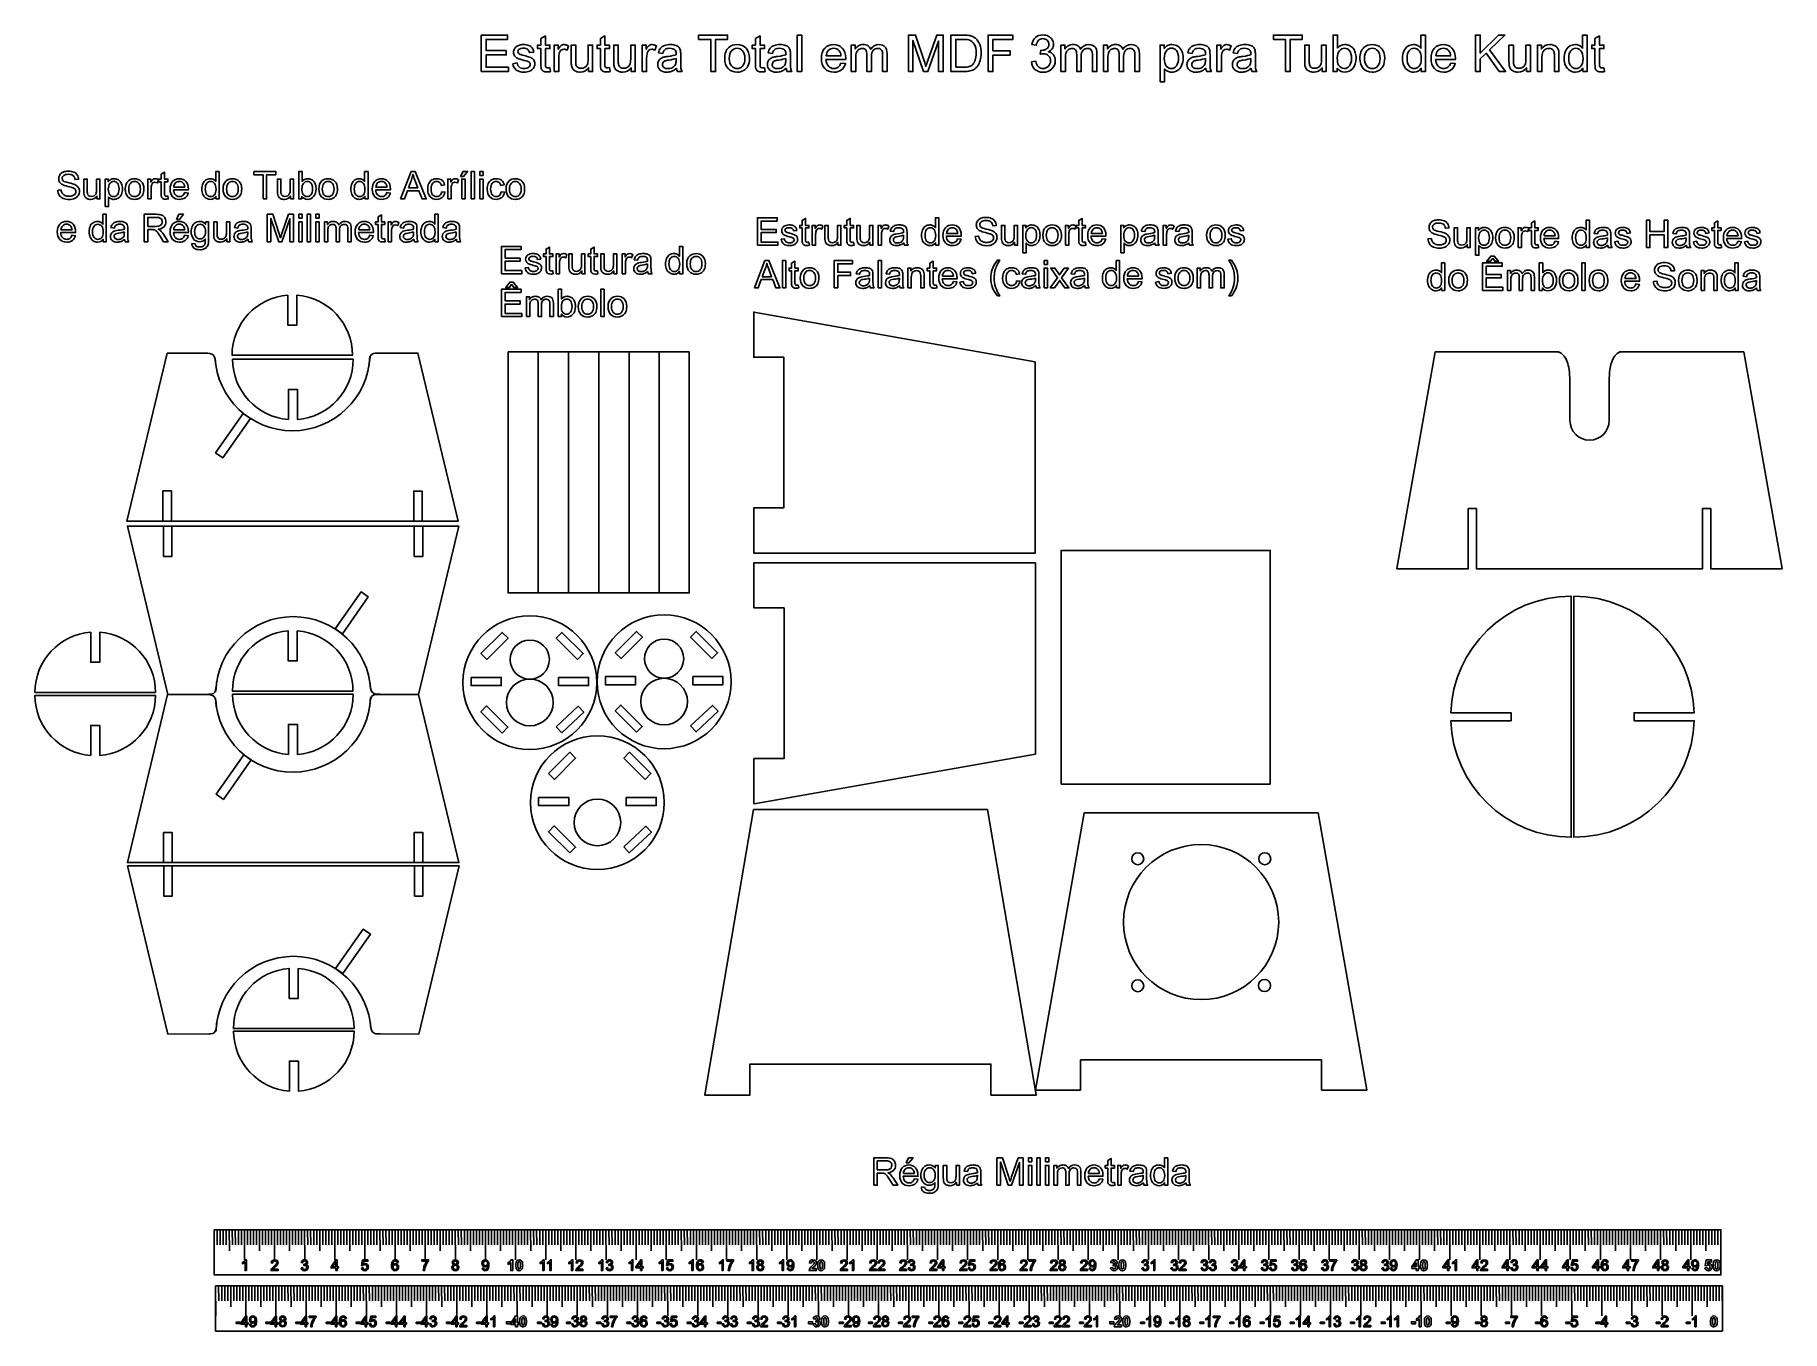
# Model space of a CAD drawing. Header units: millimetres. Extents: x -300 to 279, y -192 to 238.
import ezdxf

# ---------------------------------------------------------------- set-up
doc = ezdxf.new("R2010")
doc.units = ezdxf.units.MM
doc.layers.add('CAMADA_1', color=7, linetype='CONTINUOUS')

msp = doc.modelspace()

# ---------------------------------------------------------------- linework, layer by layer
at = {"layer": 'CAMADA_1', "color": 250}
for points, knots in [([(-152.2211, 226.014), (-152.2211, 226.014), (-152.2211, 238.1382), (-152.2211, 238.1382), (-152.2211, 238.1382), (-143.4666, 238.1382), (-143.4666, 238.1382), (-143.4666, 238.1382), (-143.4666, 236.7158), (-143.4666, 236.7158), (-143.4666, 236.7158), (-150.6124, 236.7158), (-150.6124, 236.7158), (-150.6124, 236.7158), (-150.6124, 232.9905), (-150.6124, 232.9905), (-150.6124, 232.9905), (-143.9238, 232.9905), (-143.9238, 232.9905), (-143.9238, 232.9905), (-143.9238, 231.5681), (-143.9238, 231.5681), (-143.9238, 231.5681), (-150.6124, 231.5681), (-150.6124, 231.5681), (-150.6124, 231.5681), (-150.6124, 227.4364), (-150.6124, 227.4364), (-150.6124, 227.4364), (-143.1787, 227.4364), (-143.1787, 227.4364), (-143.1787, 227.4364), (-143.1787, 226.014), (-143.1787, 226.014), (-143.1787, 226.014), (-152.2211, 226.014), (-152.2211, 226.014)], [0, 0, 0, 0, 0.08333333, 0.08333333, 0.08333333, 0.16666667, 0.16666667, 0.16666667, 0.25, 0.25, 0.25, 0.33333333, 0.33333333, 0.33333333, 0.41666667, 0.41666667, 0.41666667, 0.5, 0.5, 0.5, 0.58333333, 0.58333333, 0.58333333, 0.66666667, 0.66666667, 0.66666667, 0.75, 0.75, 0.75, 0.83333333, 0.83333333, 0.83333333, 0.91666667, 0.91666667, 0.91666667, 1, 1, 1, 1]), ([(-129.4457, 227.3433), (-129.4457, 227.3433), (-129.2425, 226.0281), (-129.2425, 226.0281), (-129.6602, 225.9406), (-130.0356, 225.8955), (-130.363, 225.8955), (-130.902, 225.8955), (-131.3197, 225.9801), (-131.6188, 226.1523), (-131.9152, 226.3244), (-132.124, 226.5474), (-132.2454, 226.8268), (-132.3667, 227.1062), (-132.426, 227.6932), (-132.426, 228.5879), (-132.426, 228.5879), (-132.426, 233.6509), (-132.426, 233.6509), (-132.426, 233.6509), (-133.5267, 233.6509), (-133.5267, 233.6509), (-133.5267, 233.6509), (-133.5267, 234.8024), (-133.5267, 234.8024), (-133.5267, 234.8024), (-132.426, 234.8024), (-132.426, 234.8024), (-132.426, 234.8024), (-132.426, 236.9755), (-132.426, 236.9755), (-132.426, 236.9755), (-130.9359, 237.8701), (-130.9359, 237.8701), (-130.9359, 237.8701), (-130.9359, 234.8024), (-130.9359, 234.8024), (-130.9359, 234.8024), (-129.4457, 234.8024), (-129.4457, 234.8024), (-129.4457, 234.8024), (-129.4457, 233.6509), (-129.4457, 233.6509), (-129.4457, 233.6509), (-130.9359, 233.6509), (-130.9359, 233.6509), (-130.9359, 233.6509), (-130.9359, 228.5032), (-130.9359, 228.5032), (-130.9359, 228.077), (-130.9105, 227.8033), (-130.8569, 227.6819), (-130.8061, 227.5606), (-130.7214, 227.4646), (-130.6029, 227.3912), (-130.4843, 227.3207), (-130.315, 227.284), (-130.0949, 227.284), (-129.9312, 227.284), (-129.7139, 227.3038), (-129.4457, 227.3433)], [0, 0, 0, 0, 0.05, 0.05, 0.05, 0.1, 0.1, 0.1, 0.15, 0.15, 0.15, 0.2, 0.2, 0.2, 0.25, 0.25, 0.25, 0.3, 0.3, 0.3, 0.35, 0.35, 0.35, 0.4, 0.4, 0.4, 0.45, 0.45, 0.45, 0.5, 0.5, 0.5, 0.55, 0.55, 0.55, 0.6, 0.6, 0.6, 0.65, 0.65, 0.65, 0.7, 0.7, 0.7, 0.75, 0.75, 0.75, 0.8, 0.8, 0.8, 0.85, 0.85, 0.85, 0.9, 0.9, 0.9, 0.95, 0.95, 0.95, 1, 1, 1, 1]), ([(-109.6846, 227.3433), (-109.6846, 227.3433), (-109.4814, 226.0281), (-109.4814, 226.0281), (-109.8991, 225.9406), (-110.2745, 225.8955), (-110.6019, 225.8955), (-111.1409, 225.8955), (-111.5586, 225.9801), (-111.8577, 226.1523), (-112.1541, 226.3244), (-112.3629, 226.5474), (-112.4843, 226.8268), (-112.6056, 227.1062), (-112.6649, 227.6932), (-112.6649, 228.5879), (-112.6649, 228.5879), (-112.6649, 233.6509), (-112.6649, 233.6509), (-112.6649, 233.6509), (-113.7656, 233.6509), (-113.7656, 233.6509), (-113.7656, 233.6509), (-113.7656, 234.8024), (-113.7656, 234.8024), (-113.7656, 234.8024), (-112.6649, 234.8024), (-112.6649, 234.8024), (-112.6649, 234.8024), (-112.6649, 236.9755), (-112.6649, 236.9755), (-112.6649, 236.9755), (-111.1748, 237.8701), (-111.1748, 237.8701), (-111.1748, 237.8701), (-111.1748, 234.8024), (-111.1748, 234.8024), (-111.1748, 234.8024), (-109.6846, 234.8024), (-109.6846, 234.8024), (-109.6846, 234.8024), (-109.6846, 233.6509), (-109.6846, 233.6509), (-109.6846, 233.6509), (-111.1748, 233.6509), (-111.1748, 233.6509), (-111.1748, 233.6509), (-111.1748, 228.5032), (-111.1748, 228.5032), (-111.1748, 228.077), (-111.1494, 227.8033), (-111.0958, 227.6819), (-111.045, 227.5606), (-110.9603, 227.4646), (-110.8418, 227.3912), (-110.7232, 227.3207), (-110.5539, 227.284), (-110.3338, 227.284), (-110.1701, 227.284), (-109.9528, 227.3038), (-109.6846, 227.3433)], [0, 0, 0, 0, 0.05, 0.05, 0.05, 0.1, 0.1, 0.1, 0.15, 0.15, 0.15, 0.2, 0.2, 0.2, 0.25, 0.25, 0.25, 0.3, 0.3, 0.3, 0.35, 0.35, 0.35, 0.4, 0.4, 0.4, 0.45, 0.45, 0.45, 0.5, 0.5, 0.5, 0.55, 0.55, 0.55, 0.6, 0.6, 0.6, 0.65, 0.65, 0.65, 0.7, 0.7, 0.7, 0.75, 0.75, 0.75, 0.8, 0.8, 0.8, 0.85, 0.85, 0.85, 0.9, 0.9, 0.9, 0.95, 0.95, 0.95, 1, 1, 1, 1]), ([(-76.0722, 226.014), (-76.0722, 226.014), (-76.0722, 236.7158), (-76.0722, 236.7158), (-76.0722, 236.7158), (-80.0684, 236.7158), (-80.0684, 236.7158), (-80.0684, 236.7158), (-80.0684, 238.1382), (-80.0684, 238.1382), (-80.0684, 238.1382), (-70.4673, 238.1382), (-70.4673, 238.1382), (-70.4673, 238.1382), (-70.4673, 236.7158), (-70.4673, 236.7158), (-70.4673, 236.7158), (-74.4635, 236.7158), (-74.4635, 236.7158), (-74.4635, 236.7158), (-74.4635, 226.014), (-74.4635, 226.014), (-74.4635, 226.014), (-76.0722, 226.014), (-76.0722, 226.014)], [0, 0, 0, 0, 0.125, 0.125, 0.125, 0.25, 0.25, 0.25, 0.375, 0.375, 0.375, 0.5, 0.5, 0.5, 0.625, 0.625, 0.625, 0.75, 0.75, 0.75, 0.875, 0.875, 0.875, 1, 1, 1, 1]), ([(-58.2216, 227.3433), (-58.2216, 227.3433), (-58.0184, 226.0281), (-58.0184, 226.0281), (-58.4361, 225.9406), (-58.8115, 225.8955), (-59.1389, 225.8955), (-59.6779, 225.8955), (-60.0956, 225.9801), (-60.3947, 226.1523), (-60.6911, 226.3244), (-60.8999, 226.5474), (-61.0213, 226.8268), (-61.1426, 227.1062), (-61.2019, 227.6932), (-61.2019, 228.5879), (-61.2019, 228.5879), (-61.2019, 233.6509), (-61.2019, 233.6509), (-61.2019, 233.6509), (-62.3026, 233.6509), (-62.3026, 233.6509), (-62.3026, 233.6509), (-62.3026, 234.8024), (-62.3026, 234.8024), (-62.3026, 234.8024), (-61.2019, 234.8024), (-61.2019, 234.8024), (-61.2019, 234.8024), (-61.2019, 236.9755), (-61.2019, 236.9755), (-61.2019, 236.9755), (-59.7118, 237.8701), (-59.7118, 237.8701), (-59.7118, 237.8701), (-59.7118, 234.8024), (-59.7118, 234.8024), (-59.7118, 234.8024), (-58.2216, 234.8024), (-58.2216, 234.8024), (-58.2216, 234.8024), (-58.2216, 233.6509), (-58.2216, 233.6509), (-58.2216, 233.6509), (-59.7118, 233.6509), (-59.7118, 233.6509), (-59.7118, 233.6509), (-59.7118, 228.5032), (-59.7118, 228.5032), (-59.7118, 228.077), (-59.6864, 227.8033), (-59.6328, 227.6819), (-59.582, 227.5606), (-59.4973, 227.4646), (-59.3788, 227.3912), (-59.2602, 227.3207), (-59.0909, 227.284), (-58.8708, 227.284), (-58.7071, 227.284), (-58.4898, 227.3038), (-58.2216, 227.3433)], [0, 0, 0, 0, 0.05, 0.05, 0.05, 0.1, 0.1, 0.1, 0.15, 0.15, 0.15, 0.2, 0.2, 0.2, 0.25, 0.25, 0.25, 0.3, 0.3, 0.3, 0.35, 0.35, 0.35, 0.4, 0.4, 0.4, 0.45, 0.45, 0.45, 0.5, 0.5, 0.5, 0.55, 0.55, 0.55, 0.6, 0.6, 0.6, 0.65, 0.65, 0.65, 0.7, 0.7, 0.7, 0.75, 0.75, 0.75, 0.8, 0.8, 0.8, 0.85, 0.85, 0.85, 0.9, 0.9, 0.9, 0.95, 0.95, 0.95, 1, 1, 1, 1]), ([(-47.3675, 226.014), (-47.3675, 226.014), (-47.3675, 238.1382), (-47.3675, 238.1382), (-47.3675, 238.1382), (-45.8773, 238.1382), (-45.8773, 238.1382), (-45.8773, 238.1382), (-45.8773, 226.014), (-45.8773, 226.014), (-45.8773, 226.014), (-47.3675, 226.014), (-47.3675, 226.014)], [0, 0, 0, 0, 0.25, 0.25, 0.25, 0.5, 0.5, 0.5, 0.75, 0.75, 0.75, 1, 1, 1, 1]), ([(-10.4869, 226.014), (-10.4869, 226.014), (-10.4869, 238.1382), (-10.4869, 238.1382), (-10.4869, 238.1382), (-8.0824, 238.1382), (-8.0824, 238.1382), (-8.0824, 238.1382), (-5.215, 229.5559), (-5.215, 229.5559), (-4.9497, 228.7572), (-4.7578, 228.1589), (-4.6364, 227.761), (-4.4982, 228.2012), (-4.2808, 228.8503), (-3.9873, 229.7055), (-3.9873, 229.7055), (-1.0692, 238.1382), (-1.0692, 238.1382), (-1.0692, 238.1382), (1.0785, 238.1382), (1.0785, 238.1382), (1.0785, 238.1382), (1.0785, 226.014), (1.0785, 226.014), (1.0785, 226.014), (-0.4624, 226.014), (-0.4624, 226.014), (-0.4624, 226.014), (-0.4624, 236.157), (-0.4624, 236.157), (-0.4624, 236.157), (-4.0014, 226.014), (-4.0014, 226.014), (-4.0014, 226.014), (-5.4464, 226.014), (-5.4464, 226.014), (-5.4464, 226.014), (-8.946, 236.3433), (-8.946, 236.3433), (-8.946, 236.3433), (-8.946, 226.014), (-8.946, 226.014), (-8.946, 226.014), (-10.4869, 226.014), (-10.4869, 226.014)], [0, 0, 0, 0, 0.06666667, 0.06666667, 0.06666667, 0.13333333, 0.13333333, 0.13333333, 0.2, 0.2, 0.2, 0.26666667, 0.26666667, 0.26666667, 0.33333333, 0.33333333, 0.33333333, 0.4, 0.4, 0.4, 0.46666667, 0.46666667, 0.46666667, 0.53333333, 0.53333333, 0.53333333, 0.6, 0.6, 0.6, 0.66666667, 0.66666667, 0.66666667, 0.73333333, 0.73333333, 0.73333333, 0.8, 0.8, 0.8, 0.86666667, 0.86666667, 0.86666667, 0.93333333, 0.93333333, 0.93333333, 1, 1, 1, 1]), ([(3.6524, 226.014), (3.6524, 226.014), (3.6524, 238.1382), (3.6524, 238.1382), (3.6524, 238.1382), (7.8292, 238.1382), (7.8292, 238.1382), (8.7719, 238.1382), (9.4915, 238.0818), (9.9882, 237.9661), (10.6825, 237.8052), (11.2752, 237.5145), (11.7662, 237.0968), (12.4069, 236.555), (12.8838, 235.8664), (13.1999, 235.0253), (13.5188, 234.1843), (13.6769, 233.2219), (13.6769, 232.141), (13.6769, 231.221), (13.5696, 230.4054), (13.3551, 229.6942), (13.1407, 228.983), (12.8641, 228.3931), (12.5282, 227.9275), (12.1896, 227.4618), (11.8227, 227.0949), (11.4219, 226.8296), (11.024, 226.5615), (10.5414, 226.3583), (9.977, 226.22), (9.4097, 226.0817), (8.7606, 226.014), (8.0268, 226.014), (8.0268, 226.014), (3.6524, 226.014), (3.6524, 226.014)], [0, 0, 0, 0, 0.08333333, 0.08333333, 0.08333333, 0.16666667, 0.16666667, 0.16666667, 0.25, 0.25, 0.25, 0.33333333, 0.33333333, 0.33333333, 0.41666667, 0.41666667, 0.41666667, 0.5, 0.5, 0.5, 0.58333333, 0.58333333, 0.58333333, 0.66666667, 0.66666667, 0.66666667, 0.75, 0.75, 0.75, 0.83333333, 0.83333333, 0.83333333, 0.91666667, 0.91666667, 0.91666667, 1, 1, 1, 1]), ([(15.9657, 226.014), (15.9657, 226.014), (15.9657, 238.1382), (15.9657, 238.1382), (15.9657, 238.1382), (24.1445, 238.1382), (24.1445, 238.1382), (24.1445, 238.1382), (24.1445, 236.7158), (24.1445, 236.7158), (24.1445, 236.7158), (17.5744, 236.7158), (17.5744, 236.7158), (17.5744, 236.7158), (17.5744, 232.9397), (17.5744, 232.9397), (17.5744, 232.9397), (23.264, 232.9397), (23.264, 232.9397), (23.264, 232.9397), (23.264, 231.5173), (23.264, 231.5173), (23.264, 231.5173), (17.5744, 231.5173), (17.5744, 231.5173), (17.5744, 231.5173), (17.5744, 226.014), (17.5744, 226.014), (17.5744, 226.014), (15.9657, 226.014), (15.9657, 226.014)], [0, 0, 0, 0, 0.1, 0.1, 0.1, 0.2, 0.2, 0.2, 0.3, 0.3, 0.3, 0.4, 0.4, 0.4, 0.5, 0.5, 0.5, 0.6, 0.6, 0.6, 0.7, 0.7, 0.7, 0.8, 0.8, 0.8, 0.9, 0.9, 0.9, 1, 1, 1, 1]), ([(30.3364, 229.2313), (30.3364, 229.2313), (31.8265, 229.4345), (31.8265, 229.4345), (31.9987, 228.5879), (32.2866, 227.9783), (32.6958, 227.6057), (33.105, 227.2332), (33.6073, 227.0469), (34.2028, 227.0469), (34.9084, 227.0469), (35.5039, 227.2896), (35.9837, 227.7751), (36.4634, 228.2605), (36.7033, 228.8616), (36.7033, 229.5785), (36.7033, 230.2614), (36.4804, 230.8259), (36.0316, 231.2718), (35.5857, 231.7149), (35.0185, 231.9378), (34.327, 231.9378), (34.0448, 231.9378), (33.6948, 231.8814), (33.2743, 231.7713), (33.2743, 231.7713), (33.4408, 233.0752), (33.4408, 233.0752), (33.5396, 233.0639), (33.6215, 233.0583), (33.6807, 233.0583), (34.3185, 233.0583), (34.8886, 233.2248), (35.3995, 233.555), (35.9075, 233.8852), (36.1615, 234.3932), (36.1615, 235.079), (36.1615, 235.6236), (35.9752, 236.0752), (35.6055, 236.4336), (35.2358, 236.792), (34.7588, 236.9698), (34.1746, 236.9698), (33.5932, 236.9698), (33.1106, 236.7864), (32.724, 236.4195), (32.3374, 236.0526), (32.089, 235.5023), (31.9789, 234.7685), (31.9789, 234.7685), (30.4888, 235.0394), (30.4888, 235.0394), (30.6722, 236.0385), (31.0843, 236.8146), (31.7306, 237.365), (32.374, 237.9153), (33.1784, 238.189), (34.1379, 238.189), (34.7983, 238.189), (35.4079, 238.0479), (35.9639, 237.7629), (36.5227, 237.4807), (36.9489, 237.094), (37.2424, 236.6058), (37.5387, 236.1147), (37.6855, 235.5954), (37.6855, 235.0451), (37.6855, 234.523), (37.5443, 234.0489), (37.2649, 233.6199), (36.9827, 233.1909), (36.565, 232.8494), (36.0147, 232.5954), (36.7315, 232.4317), (37.2875, 232.0874), (37.6855, 231.5653), (38.0806, 231.046), (38.2781, 230.3913), (38.2781, 229.6095), (38.2781, 228.5512), (37.8915, 227.6509), (37.121, 226.9143), (36.3477, 226.1777), (35.3712, 225.8108), (34.1915, 225.8108), (33.1276, 225.8108), (32.2442, 226.1297), (31.5415, 226.7647), (30.8359, 227.3997), (30.4352, 228.221), (30.3364, 229.2313)], [0, 0, 0, 0, 0.03333333, 0.03333333, 0.03333333, 0.06666667, 0.06666667, 0.06666667, 0.1, 0.1, 0.1, 0.13333333, 0.13333333, 0.13333333, 0.16666667, 0.16666667, 0.16666667, 0.2, 0.2, 0.2, 0.23333333, 0.23333333, 0.23333333, 0.26666667, 0.26666667, 0.26666667, 0.3, 0.3, 0.3, 0.33333333, 0.33333333, 0.33333333, 0.36666667, 0.36666667, 0.36666667, 0.4, 0.4, 0.4, 0.43333333, 0.43333333, 0.43333333, 0.46666667, 0.46666667, 0.46666667, 0.5, 0.5, 0.5, 0.53333333, 0.53333333, 0.53333333, 0.56666667, 0.56666667, 0.56666667, 0.6, 0.6, 0.6, 0.63333333, 0.63333333, 0.63333333, 0.66666667, 0.66666667, 0.66666667, 0.7, 0.7, 0.7, 0.73333333, 0.73333333, 0.73333333, 0.76666667, 0.76666667, 0.76666667, 0.8, 0.8, 0.8, 0.83333333, 0.83333333, 0.83333333, 0.86666667, 0.86666667, 0.86666667, 0.9, 0.9, 0.9, 0.93333333, 0.93333333, 0.93333333, 0.96666667, 0.96666667, 0.96666667, 1, 1, 1, 1]), ([(114.6357, 226.014), (114.6357, 226.014), (114.6357, 236.7158), (114.6357, 236.7158), (114.6357, 236.7158), (110.6395, 236.7158), (110.6395, 236.7158), (110.6395, 236.7158), (110.6395, 238.1382), (110.6395, 238.1382), (110.6395, 238.1382), (120.2406, 238.1382), (120.2406, 238.1382), (120.2406, 238.1382), (120.2406, 236.7158), (120.2406, 236.7158), (120.2406, 236.7158), (116.2444, 236.7158), (116.2444, 236.7158), (116.2444, 236.7158), (116.2444, 226.014), (116.2444, 226.014), (116.2444, 226.014), (114.6357, 226.014), (114.6357, 226.014)], [0, 0, 0, 0, 0.125, 0.125, 0.125, 0.25, 0.25, 0.25, 0.375, 0.375, 0.375, 0.5, 0.5, 0.5, 0.625, 0.625, 0.625, 0.75, 0.75, 0.75, 0.875, 0.875, 0.875, 1, 1, 1, 1]), ([(131.871, 226.014), (131.871, 226.014), (130.4825, 226.014), (130.4825, 226.014), (130.4825, 226.014), (130.4825, 238.1382), (130.4825, 238.1382), (130.4825, 238.1382), (131.9726, 238.1382), (131.9726, 238.1382), (131.9726, 238.1382), (131.9726, 233.8118), (131.9726, 233.8118), (132.6019, 234.5964), (133.4035, 234.9886), (134.3799, 234.9886), (134.919, 234.9886), (135.4326, 234.8814), (135.9152, 234.6641), (136.3978, 234.4468), (136.7929, 234.1392), (137.1062, 233.7469), (137.4167, 233.3518), (137.6622, 232.8776), (137.8372, 232.3217), (138.015, 231.7685), (138.1024, 231.173), (138.1024, 230.5408), (138.1024, 229.0394), (137.7299, 227.8767), (136.9877, 227.0582), (136.2426, 226.237), (135.3508, 225.8277), (134.3094, 225.8277), (133.2736, 225.8277), (132.4608, 226.2595), (131.871, 227.1203), (131.871, 227.1203), (131.871, 226.014), (131.871, 226.014)], [0, 0, 0, 0, 0.07692308, 0.07692308, 0.07692308, 0.15384615, 0.15384615, 0.15384615, 0.23076923, 0.23076923, 0.23076923, 0.30769231, 0.30769231, 0.30769231, 0.38461538, 0.38461538, 0.38461538, 0.46153846, 0.46153846, 0.46153846, 0.53846154, 0.53846154, 0.53846154, 0.61538462, 0.61538462, 0.61538462, 0.69230769, 0.69230769, 0.69230769, 0.76923077, 0.76923077, 0.76923077, 0.84615385, 0.84615385, 0.84615385, 0.92307692, 0.92307692, 0.92307692, 1, 1, 1, 1]), ([(159.7121, 226.014), (159.7121, 226.014), (159.7121, 227.1288), (159.7121, 227.1288), (159.1561, 226.2624), (158.3376, 225.8277), (157.2567, 225.8277), (156.5568, 225.8277), (155.9133, 226.0196), (155.3292, 226.4063), (154.7421, 226.7901), (154.2878, 227.3292), (153.9632, 228.0178), (153.6415, 228.7092), (153.4806, 229.5023), (153.4806, 230.3997), (153.4806, 231.2746), (153.6274, 232.0677), (153.918, 232.7817), (154.2116, 233.4929), (154.649, 234.0404), (155.2332, 234.4186), (155.8146, 234.7996), (156.4693, 234.9886), (157.189, 234.9886), (157.7196, 234.9886), (158.1909, 234.8758), (158.6029, 234.6528), (159.015, 234.4299), (159.3508, 234.1363), (159.6105, 233.7779), (159.6105, 233.7779), (159.6105, 238.1382), (159.6105, 238.1382), (159.6105, 238.1382), (161.1006, 238.1382), (161.1006, 238.1382), (161.1006, 238.1382), (161.1006, 226.014), (161.1006, 226.014), (161.1006, 226.014), (159.7121, 226.014), (159.7121, 226.014)], [0, 0, 0, 0, 0.07142857, 0.07142857, 0.07142857, 0.14285714, 0.14285714, 0.14285714, 0.21428571, 0.21428571, 0.21428571, 0.28571429, 0.28571429, 0.28571429, 0.35714286, 0.35714286, 0.35714286, 0.42857143, 0.42857143, 0.42857143, 0.5, 0.5, 0.5, 0.57142857, 0.57142857, 0.57142857, 0.64285714, 0.64285714, 0.64285714, 0.71428571, 0.71428571, 0.71428571, 0.78571429, 0.78571429, 0.78571429, 0.85714286, 0.85714286, 0.85714286, 0.92857143, 0.92857143, 0.92857143, 1, 1, 1, 1]), ([(177.6979, 226.014), (177.6979, 226.014), (177.6979, 238.1382), (177.6979, 238.1382), (177.6979, 238.1382), (179.3066, 238.1382), (179.3066, 238.1382), (179.3066, 238.1382), (179.3066, 232.1269), (179.3066, 232.1269), (179.3066, 232.1269), (185.3292, 238.1382), (185.3292, 238.1382), (185.3292, 238.1382), (187.5023, 238.1382), (187.5023, 238.1382), (187.5023, 238.1382), (182.4167, 233.2219), (182.4167, 233.2219), (182.4167, 233.2219), (187.7224, 226.014), (187.7224, 226.014), (187.7224, 226.014), (185.6058, 226.014), (185.6058, 226.014), (185.6058, 226.014), (181.2906, 232.1326), (181.2906, 232.1326), (181.2906, 232.1326), (179.3066, 230.2135), (179.3066, 230.2135), (179.3066, 230.2135), (179.3066, 226.014), (179.3066, 226.014), (179.3066, 226.014), (177.6979, 226.014), (177.6979, 226.014)], [0, 0, 0, 0, 0.08333333, 0.08333333, 0.08333333, 0.16666667, 0.16666667, 0.16666667, 0.25, 0.25, 0.25, 0.33333333, 0.33333333, 0.33333333, 0.41666667, 0.41666667, 0.41666667, 0.5, 0.5, 0.5, 0.58333333, 0.58333333, 0.58333333, 0.66666667, 0.66666667, 0.66666667, 0.75, 0.75, 0.75, 0.83333333, 0.83333333, 0.83333333, 0.91666667, 0.91666667, 0.91666667, 1, 1, 1, 1]), ([(213.382, 226.014), (213.382, 226.014), (213.382, 227.1288), (213.382, 227.1288), (212.826, 226.2624), (212.0075, 225.8277), (210.9266, 225.8277), (210.2267, 225.8277), (209.5832, 226.0196), (208.9991, 226.4063), (208.412, 226.7901), (207.9577, 227.3292), (207.6331, 228.0178), (207.3114, 228.7092), (207.1505, 229.5023), (207.1505, 230.3997), (207.1505, 231.2746), (207.2973, 232.0677), (207.5879, 232.7817), (207.8815, 233.4929), (208.3189, 234.0404), (208.9031, 234.4186), (209.4845, 234.7996), (210.1392, 234.9886), (210.8589, 234.9886), (211.3895, 234.9886), (211.8608, 234.8758), (212.2728, 234.6528), (212.6849, 234.4299), (213.0207, 234.1363), (213.2804, 233.7779), (213.2804, 233.7779), (213.2804, 238.1382), (213.2804, 238.1382), (213.2804, 238.1382), (214.7705, 238.1382), (214.7705, 238.1382), (214.7705, 238.1382), (214.7705, 226.014), (214.7705, 226.014), (214.7705, 226.014), (213.382, 226.014), (213.382, 226.014)], [0, 0, 0, 0, 0.07142857, 0.07142857, 0.07142857, 0.14285714, 0.14285714, 0.14285714, 0.21428571, 0.21428571, 0.21428571, 0.28571429, 0.28571429, 0.28571429, 0.35714286, 0.35714286, 0.35714286, 0.42857143, 0.42857143, 0.42857143, 0.5, 0.5, 0.5, 0.57142857, 0.57142857, 0.57142857, 0.64285714, 0.64285714, 0.64285714, 0.71428571, 0.71428571, 0.71428571, 0.78571429, 0.78571429, 0.78571429, 0.85714286, 0.85714286, 0.85714286, 0.92857143, 0.92857143, 0.92857143, 1, 1, 1, 1]), ([(220.3613, 227.3433), (220.3613, 227.3433), (220.5645, 226.0281), (220.5645, 226.0281), (220.1468, 225.9406), (219.7714, 225.8955), (219.444, 225.8955), (218.905, 225.8955), (218.4873, 225.9801), (218.1882, 226.1523), (217.8918, 226.3244), (217.683, 226.5474), (217.5616, 226.8268), (217.4403, 227.1062), (217.381, 227.6932), (217.381, 228.5879), (217.381, 228.5879), (217.381, 233.6509), (217.381, 233.6509), (217.381, 233.6509), (216.2803, 233.6509), (216.2803, 233.6509), (216.2803, 233.6509), (216.2803, 234.8024), (216.2803, 234.8024), (216.2803, 234.8024), (217.381, 234.8024), (217.381, 234.8024), (217.381, 234.8024), (217.381, 236.9755), (217.381, 236.9755), (217.381, 236.9755), (218.8711, 237.8701), (218.8711, 237.8701), (218.8711, 237.8701), (218.8711, 234.8024), (218.8711, 234.8024), (218.8711, 234.8024), (220.3613, 234.8024), (220.3613, 234.8024), (220.3613, 234.8024), (220.3613, 233.6509), (220.3613, 233.6509), (220.3613, 233.6509), (218.8711, 233.6509), (218.8711, 233.6509), (218.8711, 233.6509), (218.8711, 228.5032), (218.8711, 228.5032), (218.8711, 228.077), (218.8965, 227.8033), (218.9501, 227.6819), (219.0009, 227.5606), (219.0856, 227.4646), (219.2041, 227.3912), (219.3227, 227.3207), (219.492, 227.284), (219.7121, 227.284), (219.8758, 227.284), (220.0931, 227.3038), (220.3613, 227.3433)], [0, 0, 0, 0, 0.05, 0.05, 0.05, 0.1, 0.1, 0.1, 0.15, 0.15, 0.15, 0.2, 0.2, 0.2, 0.25, 0.25, 0.25, 0.3, 0.3, 0.3, 0.35, 0.35, 0.35, 0.4, 0.4, 0.4, 0.45, 0.45, 0.45, 0.5, 0.5, 0.5, 0.55, 0.55, 0.55, 0.6, 0.6, 0.6, 0.65, 0.65, 0.65, 0.7, 0.7, 0.7, 0.75, 0.75, 0.75, 0.8, 0.8, 0.8, 0.85, 0.85, 0.85, 0.9, 0.9, 0.9, 0.95, 0.95, 0.95, 1, 1, 1, 1]), ([(-141.7394, 228.6387), (-141.7394, 228.6387), (-140.2662, 228.8757), (-140.2662, 228.8757), (-140.1843, 228.2859), (-139.9529, 227.8343), (-139.5747, 227.5182), (-139.1966, 227.205), (-138.666, 227.0469), (-137.9886, 227.0469), (-137.3028, 227.0469), (-136.7948, 227.1852), (-136.4618, 227.4646), (-136.1316, 227.7412), (-135.9651, 228.0686), (-135.9651, 228.4439), (-135.9651, 228.7798), (-136.1147, 229.0451), (-136.411, 229.237), (-136.6199, 229.3696), (-137.1279, 229.5361), (-137.935, 229.7421), (-139.0244, 230.0159), (-139.7779, 230.253), (-140.2013, 230.4533), (-140.6218, 230.6565), (-140.9407, 230.9331), (-141.158, 231.2887), (-141.3753, 231.6415), (-141.4854, 232.0338), (-141.4854, 232.4628), (-141.4854, 232.8551), (-141.3951, 233.2163), (-141.2173, 233.5493), (-141.0366, 233.8823), (-140.7939, 234.1589), (-140.4863, 234.3791), (-140.2549, 234.5484), (-139.9388, 234.6923), (-139.5409, 234.8108), (-139.1401, 234.9294), (-138.714, 234.9886), (-138.2568, 234.9886), (-137.5681, 234.9886), (-136.9642, 234.8899), (-136.4449, 234.6895), (-135.9228, 234.4919), (-135.539, 234.221), (-135.2906, 233.8823), (-135.0451, 233.5409), (-134.8729, 233.0865), (-134.7798, 232.5164), (-134.7798, 232.5164), (-136.236, 232.3132), (-136.236, 232.3132), (-136.301, 232.7704), (-136.4929, 233.1288), (-136.809, 233.3856), (-137.125, 233.6425), (-137.571, 233.7695), (-138.1495, 233.7695), (-138.8297, 233.7695), (-139.3179, 233.6566), (-139.6086, 233.4308), (-139.8993, 233.205), (-140.046, 232.9397), (-140.046, 232.6377), (-140.046, 232.4458), (-139.9868, 232.2709), (-139.8654, 232.1156), (-139.7441, 231.9576), (-139.555, 231.8249), (-139.2953, 231.7205), (-139.1458, 231.6641), (-138.7111, 231.5371), (-137.983, 231.3395), (-136.9331, 231.0601), (-136.1994, 230.8287), (-135.7817, 230.6509), (-135.364, 230.4731), (-135.0366, 230.2106), (-134.7995, 229.872), (-134.5596, 229.5305), (-134.4411, 229.1071), (-134.4411, 228.5992), (-134.4411, 228.1053), (-134.585, 227.6396), (-134.8757, 227.2022), (-135.1664, 226.7647), (-135.5841, 226.426), (-136.1288, 226.1862), (-136.6763, 225.9463), (-137.2944, 225.8277), (-137.983, 225.8277), (-139.1232, 225.8277), (-139.9952, 226.0648), (-140.5935, 226.5361), (-141.1919, 227.0102), (-141.5729, 227.7102), (-141.7394, 228.6387)], [0, 0, 0, 0, 0.03030303, 0.03030303, 0.03030303, 0.06060606, 0.06060606, 0.06060606, 0.09090909, 0.09090909, 0.09090909, 0.12121212, 0.12121212, 0.12121212, 0.15151515, 0.15151515, 0.15151515, 0.18181818, 0.18181818, 0.18181818, 0.21212121, 0.21212121, 0.21212121, 0.24242424, 0.24242424, 0.24242424, 0.27272727, 0.27272727, 0.27272727, 0.3030303, 0.3030303, 0.3030303, 0.33333333, 0.33333333, 0.33333333, 0.36363636, 0.36363636, 0.36363636, 0.39393939, 0.39393939, 0.39393939, 0.42424242, 0.42424242, 0.42424242, 0.45454545, 0.45454545, 0.45454545, 0.48484848, 0.48484848, 0.48484848, 0.51515152, 0.51515152, 0.51515152, 0.54545455, 0.54545455, 0.54545455, 0.57575758, 0.57575758, 0.57575758, 0.60606061, 0.60606061, 0.60606061, 0.63636364, 0.63636364, 0.63636364, 0.66666667, 0.66666667, 0.66666667, 0.6969697, 0.6969697, 0.6969697, 0.72727273, 0.72727273, 0.72727273, 0.75757576, 0.75757576, 0.75757576, 0.78787879, 0.78787879, 0.78787879, 0.81818182, 0.81818182, 0.81818182, 0.84848485, 0.84848485, 0.84848485, 0.87878788, 0.87878788, 0.87878788, 0.90909091, 0.90909091, 0.90909091, 0.93939394, 0.93939394, 0.93939394, 0.96969697, 0.96969697, 0.96969697, 1, 1, 1, 1]), ([(-127.9923, 226.014), (-127.9923, 226.014), (-127.9923, 234.8024), (-127.9923, 234.8024), (-127.9923, 234.8024), (-126.6546, 234.8024), (-126.6546, 234.8024), (-126.6546, 234.8024), (-126.6546, 233.4562), (-126.6546, 233.4562), (-126.3131, 234.0799), (-125.997, 234.4919), (-125.7063, 234.6895), (-125.4157, 234.8899), (-125.0967, 234.9886), (-124.7496, 234.9886), (-124.2473, 234.9886), (-123.7364, 234.8306), (-123.2171, 234.5173), (-123.2171, 234.5173), (-123.7477, 233.1429), (-123.7477, 233.1429), (-124.109, 233.3461), (-124.4702, 233.4477), (-124.8315, 233.4477), (-125.156, 233.4477), (-125.4467, 233.3489), (-125.7035, 233.1542), (-125.9603, 232.9595), (-126.1438, 232.6885), (-126.2538, 232.3414), (-126.4204, 231.8137), (-126.5022, 231.2351), (-126.5022, 230.6057), (-126.5022, 230.6057), (-126.5022, 226.014), (-126.5022, 226.014), (-126.5022, 226.014), (-127.9923, 226.014), (-127.9923, 226.014)], [0, 0, 0, 0, 0.07692308, 0.07692308, 0.07692308, 0.15384615, 0.15384615, 0.15384615, 0.23076923, 0.23076923, 0.23076923, 0.30769231, 0.30769231, 0.30769231, 0.38461538, 0.38461538, 0.38461538, 0.46153846, 0.46153846, 0.46153846, 0.53846154, 0.53846154, 0.53846154, 0.61538462, 0.61538462, 0.61538462, 0.69230769, 0.69230769, 0.69230769, 0.76923077, 0.76923077, 0.76923077, 0.84615385, 0.84615385, 0.84615385, 0.92307692, 0.92307692, 0.92307692, 1, 1, 1, 1]), ([(-116.5962, 226.014), (-116.5962, 226.014), (-116.5962, 227.3207), (-116.5962, 227.3207), (-117.2792, 226.3244), (-118.2049, 225.8277), (-119.3761, 225.8277), (-119.8926, 225.8277), (-120.3752, 225.9265), (-120.8239, 226.1241), (-121.2726, 226.3244), (-121.6056, 226.5728), (-121.823, 226.872), (-122.0403, 227.1739), (-122.1927, 227.5408), (-122.2802, 227.9754), (-122.3394, 228.269), (-122.3705, 228.7318), (-122.3705, 229.364), (-122.3705, 229.364), (-122.3705, 234.8024), (-122.3705, 234.8024), (-122.3705, 234.8024), (-120.8803, 234.8024), (-120.8803, 234.8024), (-120.8803, 234.8024), (-120.8803, 229.9397), (-120.8803, 229.9397), (-120.8803, 229.1636), (-120.8493, 228.6387), (-120.79, 228.3706), (-120.6969, 227.9783), (-120.4993, 227.6735), (-120.1945, 227.4505), (-119.8926, 227.2276), (-119.52, 227.1147), (-119.0741, 227.1147), (-118.6282, 227.1147), (-118.2105, 227.2276), (-117.8211, 227.4562), (-117.4316, 227.6848), (-117.155, 227.998), (-116.9913, 228.3903), (-116.8305, 228.7826), (-116.7486, 229.3555), (-116.7486, 230.1034), (-116.7486, 230.1034), (-116.7486, 234.8024), (-116.7486, 234.8024), (-116.7486, 234.8024), (-115.2585, 234.8024), (-115.2585, 234.8024), (-115.2585, 234.8024), (-115.2585, 226.014), (-115.2585, 226.014), (-115.2585, 226.014), (-116.5962, 226.014), (-116.5962, 226.014)], [0, 0, 0, 0, 0.05263158, 0.05263158, 0.05263158, 0.10526316, 0.10526316, 0.10526316, 0.15789474, 0.15789474, 0.15789474, 0.21052632, 0.21052632, 0.21052632, 0.26315789, 0.26315789, 0.26315789, 0.31578947, 0.31578947, 0.31578947, 0.36842105, 0.36842105, 0.36842105, 0.42105263, 0.42105263, 0.42105263, 0.47368421, 0.47368421, 0.47368421, 0.52631579, 0.52631579, 0.52631579, 0.57894737, 0.57894737, 0.57894737, 0.63157895, 0.63157895, 0.63157895, 0.68421053, 0.68421053, 0.68421053, 0.73684211, 0.73684211, 0.73684211, 0.78947368, 0.78947368, 0.78947368, 0.84210526, 0.84210526, 0.84210526, 0.89473684, 0.89473684, 0.89473684, 0.94736842, 0.94736842, 0.94736842, 1, 1, 1, 1]), ([(-102.4739, 226.014), (-102.4739, 226.014), (-102.4739, 227.3207), (-102.4739, 227.3207), (-103.1569, 226.3244), (-104.0826, 225.8277), (-105.2538, 225.8277), (-105.7703, 225.8277), (-106.2529, 225.9265), (-106.7016, 226.1241), (-107.1503, 226.3244), (-107.4833, 226.5728), (-107.7007, 226.872), (-107.918, 227.1739), (-108.0704, 227.5408), (-108.1579, 227.9754), (-108.2171, 228.269), (-108.2482, 228.7318), (-108.2482, 229.364), (-108.2482, 229.364), (-108.2482, 234.8024), (-108.2482, 234.8024), (-108.2482, 234.8024), (-106.758, 234.8024), (-106.758, 234.8024), (-106.758, 234.8024), (-106.758, 229.9397), (-106.758, 229.9397), (-106.758, 229.1636), (-106.727, 228.6387), (-106.6677, 228.3706), (-106.5746, 227.9783), (-106.377, 227.6735), (-106.0722, 227.4505), (-105.7703, 227.2276), (-105.3977, 227.1147), (-104.9518, 227.1147), (-104.5059, 227.1147), (-104.0882, 227.2276), (-103.6988, 227.4562), (-103.3093, 227.6848), (-103.0327, 227.998), (-102.869, 228.3903), (-102.7082, 228.7826), (-102.6263, 229.3555), (-102.6263, 230.1034), (-102.6263, 230.1034), (-102.6263, 234.8024), (-102.6263, 234.8024), (-102.6263, 234.8024), (-101.1362, 234.8024), (-101.1362, 234.8024), (-101.1362, 234.8024), (-101.1362, 226.014), (-101.1362, 226.014), (-101.1362, 226.014), (-102.4739, 226.014), (-102.4739, 226.014)], [0, 0, 0, 0, 0.05263158, 0.05263158, 0.05263158, 0.10526316, 0.10526316, 0.10526316, 0.15789474, 0.15789474, 0.15789474, 0.21052632, 0.21052632, 0.21052632, 0.26315789, 0.26315789, 0.26315789, 0.31578947, 0.31578947, 0.31578947, 0.36842105, 0.36842105, 0.36842105, 0.42105263, 0.42105263, 0.42105263, 0.47368421, 0.47368421, 0.47368421, 0.52631579, 0.52631579, 0.52631579, 0.57894737, 0.57894737, 0.57894737, 0.63157895, 0.63157895, 0.63157895, 0.68421053, 0.68421053, 0.68421053, 0.73684211, 0.73684211, 0.73684211, 0.78947368, 0.78947368, 0.78947368, 0.84210526, 0.84210526, 0.84210526, 0.89473684, 0.89473684, 0.89473684, 0.94736842, 0.94736842, 0.94736842, 1, 1, 1, 1]), ([(-98.8135, 226.014), (-98.8135, 226.014), (-98.8135, 234.8024), (-98.8135, 234.8024), (-98.8135, 234.8024), (-97.4758, 234.8024), (-97.4758, 234.8024), (-97.4758, 234.8024), (-97.4758, 233.4562), (-97.4758, 233.4562), (-97.1343, 234.0799), (-96.8182, 234.4919), (-96.5275, 234.6895), (-96.2369, 234.8899), (-95.9179, 234.9886), (-95.5708, 234.9886), (-95.0685, 234.9886), (-94.5576, 234.8306), (-94.0383, 234.5173), (-94.0383, 234.5173), (-94.5689, 233.1429), (-94.5689, 233.1429), (-94.9302, 233.3461), (-95.2914, 233.4477), (-95.6527, 233.4477), (-95.9772, 233.4477), (-96.2679, 233.3489), (-96.5247, 233.1542), (-96.7815, 232.9595), (-96.965, 232.6885), (-97.075, 232.3414), (-97.2416, 231.8137), (-97.3234, 231.2351), (-97.3234, 230.6057), (-97.3234, 230.6057), (-97.3234, 226.014), (-97.3234, 226.014), (-97.3234, 226.014), (-98.8135, 226.014), (-98.8135, 226.014)], [0, 0, 0, 0, 0.07692308, 0.07692308, 0.07692308, 0.15384615, 0.15384615, 0.15384615, 0.23076923, 0.23076923, 0.23076923, 0.30769231, 0.30769231, 0.30769231, 0.38461538, 0.38461538, 0.38461538, 0.46153846, 0.46153846, 0.46153846, 0.53846154, 0.53846154, 0.53846154, 0.61538462, 0.61538462, 0.61538462, 0.69230769, 0.69230769, 0.69230769, 0.76923077, 0.76923077, 0.76923077, 0.84615385, 0.84615385, 0.84615385, 0.92307692, 0.92307692, 0.92307692, 1, 1, 1, 1]), ([(-87.4174, 227.1147), (-87.9706, 226.6434), (-88.504, 226.3132), (-89.0148, 226.1184), (-89.5256, 225.9237), (-90.0731, 225.8277), (-90.6601, 225.8277), (-91.6253, 225.8277), (-92.3676, 226.062), (-92.8869, 226.5333), (-93.4062, 227.0018), (-93.6658, 227.6029), (-93.6658, 228.3339), (-93.6658, 228.7628), (-93.567, 229.1551), (-93.3723, 229.5107), (-93.1747, 229.8663), (-92.9179, 230.1485), (-92.6018, 230.363), (-92.2829, 230.5775), (-91.9273, 230.7412), (-91.5294, 230.8513), (-91.2359, 230.9275), (-90.7928, 231.0009), (-90.2029, 231.0742), (-89.0007, 231.2153), (-88.1117, 231.3875), (-87.5444, 231.5851), (-87.5388, 231.7883), (-87.5359, 231.9181), (-87.5359, 231.9717), (-87.5359, 232.5757), (-87.6771, 233.0018), (-87.9593, 233.2502), (-88.3403, 233.586), (-88.9075, 233.7525), (-89.6583, 233.7525), (-90.361, 233.7525), (-90.8803, 233.6283), (-91.2133, 233.3828), (-91.5491, 233.1373), (-91.7947, 232.7027), (-91.9555, 232.0761), (-91.9555, 232.0761), (-93.4118, 232.2793), (-93.4118, 232.2793), (-93.2792, 232.903), (-93.0618, 233.4082), (-92.757, 233.792), (-92.4522, 234.1759), (-92.012, 234.4694), (-91.4362, 234.6782), (-90.8633, 234.8842), (-90.1945, 234.9886), (-89.4381, 234.9886), (-88.6874, 234.9886), (-88.075, 234.9012), (-87.6037, 234.7234), (-87.1352, 234.5456), (-86.7881, 234.3254), (-86.5679, 234.0573), (-86.3478, 233.7892), (-86.1926, 233.4505), (-86.1023, 233.0413), (-86.0543, 232.7873), (-86.0289, 232.3301), (-86.0289, 231.6725), (-86.0289, 231.6725), (-86.0289, 229.697), (-86.0289, 229.697), (-86.0289, 228.3169), (-85.9978, 227.4449), (-85.9357, 227.0752), (-85.8765, 226.7054), (-85.7523, 226.3527), (-85.5717, 226.014), (-85.5717, 226.014), (-87.1295, 226.014), (-87.1295, 226.014), (-87.2791, 226.3273), (-87.3751, 226.6942), (-87.4174, 227.1147)], [0, 0, 0, 0, 0.03703704, 0.03703704, 0.03703704, 0.07407407, 0.07407407, 0.07407407, 0.11111111, 0.11111111, 0.11111111, 0.14814815, 0.14814815, 0.14814815, 0.18518519, 0.18518519, 0.18518519, 0.22222222, 0.22222222, 0.22222222, 0.25925926, 0.25925926, 0.25925926, 0.2962963, 0.2962963, 0.2962963, 0.33333333, 0.33333333, 0.33333333, 0.37037037, 0.37037037, 0.37037037, 0.40740741, 0.40740741, 0.40740741, 0.44444444, 0.44444444, 0.44444444, 0.48148148, 0.48148148, 0.48148148, 0.51851852, 0.51851852, 0.51851852, 0.55555556, 0.55555556, 0.55555556, 0.59259259, 0.59259259, 0.59259259, 0.62962963, 0.62962963, 0.62962963, 0.66666667, 0.66666667, 0.66666667, 0.7037037, 0.7037037, 0.7037037, 0.74074074, 0.74074074, 0.74074074, 0.77777778, 0.77777778, 0.77777778, 0.81481481, 0.81481481, 0.81481481, 0.85185185, 0.85185185, 0.85185185, 0.88888889, 0.88888889, 0.88888889, 0.92592593, 0.92592593, 0.92592593, 0.96296296, 0.96296296, 0.96296296, 1, 1, 1, 1]), ([(-71.4324, 230.4082), (-71.4324, 232.031), (-70.9808, 233.2332), (-70.0749, 234.015), (-69.3214, 234.6641), (-68.3985, 234.9886), (-67.312, 234.9886), (-66.1069, 234.9886), (-65.1191, 234.5935), (-64.3515, 233.8033), (-63.5866, 233.0159), (-63.2028, 231.9237), (-63.2028, 230.5324), (-63.2028, 229.4035), (-63.3722, 228.5173), (-63.7108, 227.871), (-64.0495, 227.2247), (-64.5434, 226.7224), (-65.1925, 226.364), (-65.8388, 226.0055), (-66.5471, 225.8277), (-67.312, 225.8277), (-68.5425, 225.8277), (-69.5359, 226.22), (-70.295, 227.0074), (-71.0542, 227.7948), (-71.4324, 228.9293), (-71.4324, 230.4082)], [0, 0, 0, 0, 0.11111111, 0.11111111, 0.11111111, 0.22222222, 0.22222222, 0.22222222, 0.33333333, 0.33333333, 0.33333333, 0.44444444, 0.44444444, 0.44444444, 0.55555556, 0.55555556, 0.55555556, 0.66666667, 0.66666667, 0.66666667, 0.77777778, 0.77777778, 0.77777778, 0.88888889, 0.88888889, 0.88888889, 1, 1, 1, 1]), ([(-69.9084, 230.4054), (-69.9084, 229.2821), (-69.6629, 228.4411), (-69.1718, 227.8851), (-68.6779, 227.3263), (-68.0599, 227.0469), (-67.312, 227.0469), (-66.5725, 227.0469), (-65.9573, 227.3263), (-65.4634, 227.888), (-64.9723, 228.4496), (-64.7268, 229.3047), (-64.7268, 230.4533), (-64.7268, 231.5371), (-64.9752, 232.3583), (-65.4691, 232.9143), (-65.9629, 233.4731), (-66.5782, 233.7525), (-67.312, 233.7525), (-68.0599, 233.7525), (-68.6779, 233.4759), (-69.1718, 232.92), (-69.6629, 232.364), (-69.9084, 231.5258), (-69.9084, 230.4054)], [0, 0, 0, 0, 0.125, 0.125, 0.125, 0.25, 0.25, 0.25, 0.375, 0.375, 0.375, 0.5, 0.5, 0.5, 0.625, 0.625, 0.625, 0.75, 0.75, 0.75, 0.875, 0.875, 0.875, 1, 1, 1, 1]), ([(-51.0109, 227.1147), (-51.5641, 226.6434), (-52.0975, 226.3132), (-52.6083, 226.1184), (-53.1191, 225.9237), (-53.6666, 225.8277), (-54.2536, 225.8277), (-55.2188, 225.8277), (-55.9611, 226.062), (-56.4804, 226.5333), (-56.9997, 227.0018), (-57.2593, 227.6029), (-57.2593, 228.3339), (-57.2593, 228.7628), (-57.1605, 229.1551), (-56.9658, 229.5107), (-56.7682, 229.8663), (-56.5114, 230.1485), (-56.1953, 230.363), (-55.8764, 230.5775), (-55.5208, 230.7412), (-55.1229, 230.8513), (-54.8294, 230.9275), (-54.3863, 231.0009), (-53.7964, 231.0742), (-52.5942, 231.2153), (-51.7052, 231.3875), (-51.1379, 231.5851), (-51.1323, 231.7883), (-51.1294, 231.9181), (-51.1294, 231.9717), (-51.1294, 232.5757), (-51.2706, 233.0018), (-51.5528, 233.2502), (-51.9338, 233.586), (-52.501, 233.7525), (-53.2518, 233.7525), (-53.9545, 233.7525), (-54.4738, 233.6283), (-54.8068, 233.3828), (-55.1426, 233.1373), (-55.3882, 232.7027), (-55.549, 232.0761), (-55.549, 232.0761), (-57.0053, 232.2793), (-57.0053, 232.2793), (-56.8727, 232.903), (-56.6553, 233.4082), (-56.3505, 233.792), (-56.0457, 234.1759), (-55.6055, 234.4694), (-55.0297, 234.6782), (-54.4568, 234.8842), (-53.788, 234.9886), (-53.0316, 234.9886), (-52.2809, 234.9886), (-51.6685, 234.9012), (-51.1972, 234.7234), (-50.7287, 234.5456), (-50.3816, 234.3254), (-50.1614, 234.0573), (-49.9413, 233.7892), (-49.7861, 233.4505), (-49.6958, 233.0413), (-49.6478, 232.7873), (-49.6224, 232.3301), (-49.6224, 231.6725), (-49.6224, 231.6725), (-49.6224, 229.697), (-49.6224, 229.697), (-49.6224, 228.3169), (-49.5913, 227.4449), (-49.5292, 227.0752), (-49.47, 226.7054), (-49.3458, 226.3527), (-49.1652, 226.014), (-49.1652, 226.014), (-50.723, 226.014), (-50.723, 226.014), (-50.8726, 226.3273), (-50.9686, 226.6942), (-51.0109, 227.1147)], [0, 0, 0, 0, 0.03703704, 0.03703704, 0.03703704, 0.07407407, 0.07407407, 0.07407407, 0.11111111, 0.11111111, 0.11111111, 0.14814815, 0.14814815, 0.14814815, 0.18518519, 0.18518519, 0.18518519, 0.22222222, 0.22222222, 0.22222222, 0.25925926, 0.25925926, 0.25925926, 0.2962963, 0.2962963, 0.2962963, 0.33333333, 0.33333333, 0.33333333, 0.37037037, 0.37037037, 0.37037037, 0.40740741, 0.40740741, 0.40740741, 0.44444444, 0.44444444, 0.44444444, 0.48148148, 0.48148148, 0.48148148, 0.51851852, 0.51851852, 0.51851852, 0.55555556, 0.55555556, 0.55555556, 0.59259259, 0.59259259, 0.59259259, 0.62962963, 0.62962963, 0.62962963, 0.66666667, 0.66666667, 0.66666667, 0.7037037, 0.7037037, 0.7037037, 0.74074074, 0.74074074, 0.74074074, 0.77777778, 0.77777778, 0.77777778, 0.81481481, 0.81481481, 0.81481481, 0.85185185, 0.85185185, 0.85185185, 0.88888889, 0.88888889, 0.88888889, 0.92592593, 0.92592593, 0.92592593, 0.96296296, 0.96296296, 0.96296296, 1, 1, 1, 1]), ([(-32.8726, 228.8588), (-32.8726, 228.8588), (-31.3317, 228.6556), (-31.3317, 228.6556), (-31.5716, 227.761), (-32.0203, 227.0639), (-32.6751, 226.57), (-33.3298, 226.0761), (-34.1652, 225.8277), (-35.184, 225.8277), (-36.4653, 225.8277), (-37.4813, 226.2228), (-38.232, 227.0131), (-38.9827, 227.8005), (-39.3581, 228.9096), (-39.3581, 230.3348), (-39.3581, 231.808), (-38.9799, 232.9538), (-38.2207, 233.7666), (-37.4615, 234.5823), (-36.4766, 234.9886), (-35.2659, 234.9886), (-34.0946, 234.9886), (-33.1379, 234.5907), (-32.3957, 233.792), (-31.6534, 232.9933), (-31.2809, 231.8701), (-31.2809, 230.4223), (-31.2809, 230.3348), (-31.2837, 230.2022), (-31.2894, 230.0272), (-31.2894, 230.0272), (-37.8341, 230.0272), (-37.8341, 230.0272), (-37.7776, 229.0648), (-37.5067, 228.3254), (-37.0156, 227.8146), (-36.5274, 227.3038), (-35.915, 227.0469), (-35.184, 227.0469), (-34.6393, 227.0469), (-34.1737, 227.1909), (-33.7898, 227.4787), (-33.4032, 227.7666), (-33.0984, 228.2266), (-32.8726, 228.8588)], [0, 0, 0, 0, 0.06666667, 0.06666667, 0.06666667, 0.13333333, 0.13333333, 0.13333333, 0.2, 0.2, 0.2, 0.26666667, 0.26666667, 0.26666667, 0.33333333, 0.33333333, 0.33333333, 0.4, 0.4, 0.4, 0.46666667, 0.46666667, 0.46666667, 0.53333333, 0.53333333, 0.53333333, 0.6, 0.6, 0.6, 0.66666667, 0.66666667, 0.66666667, 0.73333333, 0.73333333, 0.73333333, 0.8, 0.8, 0.8, 0.86666667, 0.86666667, 0.86666667, 0.93333333, 0.93333333, 0.93333333, 1, 1, 1, 1]), ([(-37.7494, 231.2464), (-37.7494, 231.2464), (-32.8557, 231.2464), (-32.8557, 231.2464), (-32.9206, 231.9858), (-33.1097, 232.539), (-33.4173, 232.9087), (-33.8886, 233.4816), (-34.5039, 233.7695), (-35.2574, 233.7695), (-35.9404, 233.7695), (-36.5133, 233.5409), (-36.9789, 233.0837), (-37.4418, 232.6265), (-37.6986, 232.014), (-37.7494, 231.2464)], [0, 0, 0, 0, 0.2, 0.2, 0.2, 0.4, 0.4, 0.4, 0.6, 0.6, 0.6, 0.8, 0.8, 0.8, 1, 1, 1, 1]), ([(-29.4493, 226.014), (-29.4493, 226.014), (-29.4493, 234.8024), (-29.4493, 234.8024), (-29.4493, 234.8024), (-28.1116, 234.8024), (-28.1116, 234.8024), (-28.1116, 234.8024), (-28.1116, 233.5606), (-28.1116, 233.5606), (-27.8378, 233.9896), (-27.4709, 234.3367), (-27.0137, 234.5964), (-26.5565, 234.8588), (-26.0372, 234.9886), (-25.453, 234.9886), (-24.8039, 234.9886), (-24.2705, 234.8532), (-23.8557, 234.5851), (-23.4408, 234.3141), (-23.1473, 233.9388), (-22.978, 233.4534), (-22.278, 234.4778), (-21.3721, 234.9886), (-20.2545, 234.9886), (-19.3796, 234.9886), (-18.7051, 234.7488), (-18.2366, 234.2662), (-17.7653, 233.7836), (-17.5283, 233.0413), (-17.5283, 232.0394), (-17.5283, 232.0394), (-17.5283, 226.014), (-17.5283, 226.014), (-17.5283, 226.014), (-19.0184, 226.014), (-19.0184, 226.014), (-19.0184, 226.014), (-19.0184, 231.5455), (-19.0184, 231.5455), (-19.0184, 232.1382), (-19.0692, 232.5672), (-19.1651, 232.8297), (-19.2611, 233.0921), (-19.4361, 233.301), (-19.6929, 233.4618), (-19.9469, 233.6227), (-20.2461, 233.7017), (-20.5875, 233.7017), (-21.2084, 233.7017), (-21.7221, 233.4957), (-22.1313, 233.0865), (-22.5405, 232.6744), (-22.7437, 232.0169), (-22.7437, 231.1137), (-22.7437, 231.1137), (-22.7437, 226.014), (-22.7437, 226.014), (-22.7437, 226.014), (-24.2338, 226.014), (-24.2338, 226.014), (-24.2338, 226.014), (-24.2338, 231.7177), (-24.2338, 231.7177), (-24.2338, 232.3781), (-24.3552, 232.8748), (-24.5979, 233.205), (-24.8406, 233.5352), (-25.2386, 233.7017), (-25.7889, 233.7017), (-26.2066, 233.7017), (-26.5932, 233.5917), (-26.9488, 233.3715), (-27.3044, 233.1514), (-27.5612, 232.8297), (-27.7221, 232.4035), (-27.8801, 231.9802), (-27.9592, 231.3677), (-27.9592, 230.5691), (-27.9592, 230.5691), (-27.9592, 226.014), (-27.9592, 226.014), (-27.9592, 226.014), (-29.4493, 226.014), (-29.4493, 226.014)], [0, 0, 0, 0, 0.03571429, 0.03571429, 0.03571429, 0.07142857, 0.07142857, 0.07142857, 0.10714286, 0.10714286, 0.10714286, 0.14285714, 0.14285714, 0.14285714, 0.17857143, 0.17857143, 0.17857143, 0.21428571, 0.21428571, 0.21428571, 0.25, 0.25, 0.25, 0.28571429, 0.28571429, 0.28571429, 0.32142857, 0.32142857, 0.32142857, 0.35714286, 0.35714286, 0.35714286, 0.39285714, 0.39285714, 0.39285714, 0.42857143, 0.42857143, 0.42857143, 0.46428571, 0.46428571, 0.46428571, 0.5, 0.5, 0.5, 0.53571429, 0.53571429, 0.53571429, 0.57142857, 0.57142857, 0.57142857, 0.60714286, 0.60714286, 0.60714286, 0.64285714, 0.64285714, 0.64285714, 0.67857143, 0.67857143, 0.67857143, 0.71428571, 0.71428571, 0.71428571, 0.75, 0.75, 0.75, 0.78571429, 0.78571429, 0.78571429, 0.82142857, 0.82142857, 0.82142857, 0.85714286, 0.85714286, 0.85714286, 0.89285714, 0.89285714, 0.89285714, 0.92857143, 0.92857143, 0.92857143, 0.96428571, 0.96428571, 0.96428571, 1, 1, 1, 1]), ([(5.261, 227.4364), (5.261, 227.4364), (7.8462, 227.4364), (7.8462, 227.4364), (8.6449, 227.4364), (9.2714, 227.5098), (9.7258, 227.6594), (10.1802, 227.8089), (10.5414, 228.0178), (10.8123, 228.2887), (11.1905, 228.6697), (11.4868, 229.1833), (11.6985, 229.8268), (11.9102, 230.4703), (12.0174, 231.2492), (12.0174, 232.1664), (12.0174, 233.4364), (11.8086, 234.4129), (11.3937, 235.0959), (10.9788, 235.7789), (10.4737, 236.2361), (9.8782, 236.4675), (9.4492, 236.634), (8.7578, 236.7158), (7.8038, 236.7158), (7.8038, 236.7158), (5.261, 236.7158), (5.261, 236.7158), (5.261, 236.7158), (5.261, 227.4364), (5.261, 227.4364)], [0, 0, 0, 0, 0.1, 0.1, 0.1, 0.2, 0.2, 0.2, 0.3, 0.3, 0.3, 0.4, 0.4, 0.4, 0.5, 0.5, 0.5, 0.6, 0.6, 0.6, 0.7, 0.7, 0.7, 0.8, 0.8, 0.8, 0.9, 0.9, 0.9, 1, 1, 1, 1]), ([(40.1605, 226.014), (40.1605, 226.014), (40.1605, 234.8024), (40.1605, 234.8024), (40.1605, 234.8024), (41.4982, 234.8024), (41.4982, 234.8024), (41.4982, 234.8024), (41.4982, 233.5606), (41.4982, 233.5606), (41.772, 233.9896), (42.1389, 234.3367), (42.5961, 234.5964), (43.0533, 234.8588), (43.5726, 234.9886), (44.1568, 234.9886), (44.8059, 234.9886), (45.3393, 234.8532), (45.7541, 234.5851), (46.169, 234.3141), (46.4625, 233.9388), (46.6318, 233.4534), (47.3318, 234.4778), (48.2377, 234.9886), (49.3553, 234.9886), (50.2302, 234.9886), (50.9047, 234.7488), (51.3732, 234.2662), (51.8445, 233.7836), (52.0815, 233.0413), (52.0815, 232.0394), (52.0815, 232.0394), (52.0815, 226.014), (52.0815, 226.014), (52.0815, 226.014), (50.5914, 226.014), (50.5914, 226.014), (50.5914, 226.014), (50.5914, 231.5455), (50.5914, 231.5455), (50.5914, 232.1382), (50.5406, 232.5672), (50.4447, 232.8297), (50.3487, 233.0921), (50.1737, 233.301), (49.9169, 233.4618), (49.6629, 233.6227), (49.3637, 233.7017), (49.0223, 233.7017), (48.4014, 233.7017), (47.8877, 233.4957), (47.4785, 233.0865), (47.0693, 232.6744), (46.8661, 232.0169), (46.8661, 231.1137), (46.8661, 231.1137), (46.8661, 226.014), (46.8661, 226.014), (46.8661, 226.014), (45.376, 226.014), (45.376, 226.014), (45.376, 226.014), (45.376, 231.7177), (45.376, 231.7177), (45.376, 232.3781), (45.2546, 232.8748), (45.0119, 233.205), (44.7692, 233.5352), (44.3712, 233.7017), (43.8209, 233.7017), (43.4032, 233.7017), (43.0166, 233.5917), (42.661, 233.3715), (42.3054, 233.1514), (42.0486, 232.8297), (41.8877, 232.4035), (41.7297, 231.9802), (41.6506, 231.3677), (41.6506, 230.5691), (41.6506, 230.5691), (41.6506, 226.014), (41.6506, 226.014), (41.6506, 226.014), (40.1605, 226.014), (40.1605, 226.014)], [0, 0, 0, 0, 0.03571429, 0.03571429, 0.03571429, 0.07142857, 0.07142857, 0.07142857, 0.10714286, 0.10714286, 0.10714286, 0.14285714, 0.14285714, 0.14285714, 0.17857143, 0.17857143, 0.17857143, 0.21428571, 0.21428571, 0.21428571, 0.25, 0.25, 0.25, 0.28571429, 0.28571429, 0.28571429, 0.32142857, 0.32142857, 0.32142857, 0.35714286, 0.35714286, 0.35714286, 0.39285714, 0.39285714, 0.39285714, 0.42857143, 0.42857143, 0.42857143, 0.46428571, 0.46428571, 0.46428571, 0.5, 0.5, 0.5, 0.53571429, 0.53571429, 0.53571429, 0.57142857, 0.57142857, 0.57142857, 0.60714286, 0.60714286, 0.60714286, 0.64285714, 0.64285714, 0.64285714, 0.67857143, 0.67857143, 0.67857143, 0.71428571, 0.71428571, 0.71428571, 0.75, 0.75, 0.75, 0.78571429, 0.78571429, 0.78571429, 0.82142857, 0.82142857, 0.82142857, 0.85714286, 0.85714286, 0.85714286, 0.89285714, 0.89285714, 0.89285714, 0.92857143, 0.92857143, 0.92857143, 0.96428571, 0.96428571, 0.96428571, 1, 1, 1, 1]), ([(54.2659, 226.014), (54.2659, 226.014), (54.2659, 234.8024), (54.2659, 234.8024), (54.2659, 234.8024), (55.6036, 234.8024), (55.6036, 234.8024), (55.6036, 234.8024), (55.6036, 233.5606), (55.6036, 233.5606), (55.8774, 233.9896), (56.2443, 234.3367), (56.7015, 234.5964), (57.1587, 234.8588), (57.678, 234.9886), (58.2622, 234.9886), (58.9113, 234.9886), (59.4447, 234.8532), (59.8595, 234.5851), (60.2744, 234.3141), (60.5679, 233.9388), (60.7372, 233.4534), (61.4372, 234.4778), (62.3431, 234.9886), (63.4607, 234.9886), (64.3356, 234.9886), (65.0101, 234.7488), (65.4786, 234.2662), (65.9499, 233.7836), (66.1869, 233.0413), (66.1869, 232.0394), (66.1869, 232.0394), (66.1869, 226.014), (66.1869, 226.014), (66.1869, 226.014), (64.6968, 226.014), (64.6968, 226.014), (64.6968, 226.014), (64.6968, 231.5455), (64.6968, 231.5455), (64.6968, 232.1382), (64.646, 232.5672), (64.5501, 232.8297), (64.4541, 233.0921), (64.2791, 233.301), (64.0223, 233.4618), (63.7683, 233.6227), (63.4691, 233.7017), (63.1277, 233.7017), (62.5068, 233.7017), (61.9931, 233.4957), (61.5839, 233.0865), (61.1747, 232.6744), (60.9715, 232.0169), (60.9715, 231.1137), (60.9715, 231.1137), (60.9715, 226.014), (60.9715, 226.014), (60.9715, 226.014), (59.4814, 226.014), (59.4814, 226.014), (59.4814, 226.014), (59.4814, 231.7177), (59.4814, 231.7177), (59.4814, 232.3781), (59.36, 232.8748), (59.1173, 233.205), (58.8746, 233.5352), (58.4766, 233.7017), (57.9263, 233.7017), (57.5086, 233.7017), (57.122, 233.5917), (56.7664, 233.3715), (56.4108, 233.1514), (56.154, 232.8297), (55.9931, 232.4035), (55.8351, 231.9802), (55.756, 231.3677), (55.756, 230.5691), (55.756, 230.5691), (55.756, 226.014), (55.756, 226.014), (55.756, 226.014), (54.2659, 226.014), (54.2659, 226.014)], [0, 0, 0, 0, 0.03571429, 0.03571429, 0.03571429, 0.07142857, 0.07142857, 0.07142857, 0.10714286, 0.10714286, 0.10714286, 0.14285714, 0.14285714, 0.14285714, 0.17857143, 0.17857143, 0.17857143, 0.21428571, 0.21428571, 0.21428571, 0.25, 0.25, 0.25, 0.28571429, 0.28571429, 0.28571429, 0.32142857, 0.32142857, 0.32142857, 0.35714286, 0.35714286, 0.35714286, 0.39285714, 0.39285714, 0.39285714, 0.42857143, 0.42857143, 0.42857143, 0.46428571, 0.46428571, 0.46428571, 0.5, 0.5, 0.5, 0.53571429, 0.53571429, 0.53571429, 0.57142857, 0.57142857, 0.57142857, 0.60714286, 0.60714286, 0.60714286, 0.64285714, 0.64285714, 0.64285714, 0.67857143, 0.67857143, 0.67857143, 0.71428571, 0.71428571, 0.71428571, 0.75, 0.75, 0.75, 0.78571429, 0.78571429, 0.78571429, 0.82142857, 0.82142857, 0.82142857, 0.85714286, 0.85714286, 0.85714286, 0.89285714, 0.89285714, 0.89285714, 0.92857143, 0.92857143, 0.92857143, 0.96428571, 0.96428571, 0.96428571, 1, 1, 1, 1]), ([(73.0759, 222.6443), (73.0759, 222.6443), (73.0759, 234.8024), (73.0759, 234.8024), (73.0759, 234.8024), (74.4306, 234.8024), (74.4306, 234.8024), (74.4306, 234.8024), (74.4306, 233.6481), (74.4306, 233.6481), (74.7495, 234.094), (75.1107, 234.4299), (75.5143, 234.6528), (75.915, 234.8758), (76.4033, 234.9886), (76.9762, 234.9886), (77.7269, 234.9886), (78.3873, 234.7967), (78.9602, 234.4101), (79.5331, 234.0263), (79.9649, 233.4816), (80.2584, 232.7817), (80.5491, 232.0789), (80.6959, 231.3113), (80.6959, 230.4731), (80.6959, 229.5785), (80.535, 228.7713), (80.2133, 228.0516), (79.8916, 227.3348), (79.4231, 226.7845), (78.8078, 226.4006), (78.1954, 226.0196), (77.5491, 225.8277), (76.8718, 225.8277), (76.3751, 225.8277), (75.9292, 225.9322), (75.5369, 226.141), (75.1418, 226.3498), (74.82, 226.6123), (74.566, 226.9312), (74.566, 226.9312), (74.566, 222.6443), (74.566, 222.6443), (74.566, 222.6443), (73.0759, 222.6443), (73.0759, 222.6443)], [0, 0, 0, 0, 0.06666667, 0.06666667, 0.06666667, 0.13333333, 0.13333333, 0.13333333, 0.2, 0.2, 0.2, 0.26666667, 0.26666667, 0.26666667, 0.33333333, 0.33333333, 0.33333333, 0.4, 0.4, 0.4, 0.46666667, 0.46666667, 0.46666667, 0.53333333, 0.53333333, 0.53333333, 0.6, 0.6, 0.6, 0.66666667, 0.66666667, 0.66666667, 0.73333333, 0.73333333, 0.73333333, 0.8, 0.8, 0.8, 0.86666667, 0.86666667, 0.86666667, 0.93333333, 0.93333333, 0.93333333, 1, 1, 1, 1]), ([(74.4306, 230.3546), (74.4306, 229.2285), (74.6592, 228.396), (75.1135, 227.8569), (75.5707, 227.3179), (76.1239, 227.0469), (76.773, 227.0469), (77.4334, 227.0469), (77.9978, 227.3263), (78.4663, 227.8851), (78.9376, 228.4439), (79.1719, 229.3075), (79.1719, 230.4787), (79.1719, 231.5963), (78.9433, 232.4317), (78.4833, 232.9877), (78.0232, 233.5437), (77.4757, 233.8203), (76.8379, 233.8203), (76.2057, 233.8203), (75.6469, 233.5239), (75.1615, 232.9341), (74.6733, 232.3414), (74.4306, 231.4835), (74.4306, 230.3546)], [0, 0, 0, 0, 0.125, 0.125, 0.125, 0.25, 0.25, 0.25, 0.375, 0.375, 0.375, 0.5, 0.5, 0.5, 0.625, 0.625, 0.625, 0.75, 0.75, 0.75, 0.875, 0.875, 0.875, 1, 1, 1, 1]), ([(88.234, 227.1147), (87.6808, 226.6434), (87.1474, 226.3132), (86.6366, 226.1184), (86.1258, 225.9237), (85.5783, 225.8277), (84.9913, 225.8277), (84.0261, 225.8277), (83.2838, 226.062), (82.7645, 226.5333), (82.2452, 227.0018), (81.9856, 227.6029), (81.9856, 228.3339), (81.9856, 228.7628), (82.0844, 229.1551), (82.2791, 229.5107), (82.4767, 229.8663), (82.7335, 230.1485), (83.0496, 230.363), (83.3685, 230.5775), (83.7241, 230.7412), (84.122, 230.8513), (84.4155, 230.9275), (84.8586, 231.0009), (85.4485, 231.0742), (86.6507, 231.2153), (87.5397, 231.3875), (88.107, 231.5851), (88.1126, 231.7883), (88.1155, 231.9181), (88.1155, 231.9717), (88.1155, 232.5757), (87.9743, 233.0018), (87.6921, 233.2502), (87.3111, 233.586), (86.7439, 233.7525), (85.9931, 233.7525), (85.2904, 233.7525), (84.7711, 233.6283), (84.4381, 233.3828), (84.1023, 233.1373), (83.8567, 232.7027), (83.6959, 232.0761), (83.6959, 232.0761), (82.2396, 232.2793), (82.2396, 232.2793), (82.3722, 232.903), (82.5896, 233.4082), (82.8944, 233.792), (83.1992, 234.1759), (83.6394, 234.4694), (84.2152, 234.6782), (84.7881, 234.8842), (85.4569, 234.9886), (86.2133, 234.9886), (86.964, 234.9886), (87.5764, 234.9012), (88.0477, 234.7234), (88.5162, 234.5456), (88.8633, 234.3254), (89.0835, 234.0573), (89.3036, 233.7892), (89.4588, 233.4505), (89.5491, 233.0413), (89.5971, 232.7873), (89.6225, 232.3301), (89.6225, 231.6725), (89.6225, 231.6725), (89.6225, 229.697), (89.6225, 229.697), (89.6225, 228.3169), (89.6536, 227.4449), (89.7157, 227.0752), (89.7749, 226.7054), (89.8991, 226.3527), (90.0797, 226.014), (90.0797, 226.014), (88.5219, 226.014), (88.5219, 226.014), (88.3723, 226.3273), (88.2763, 226.6942), (88.234, 227.1147)], [0, 0, 0, 0, 0.03703704, 0.03703704, 0.03703704, 0.07407407, 0.07407407, 0.07407407, 0.11111111, 0.11111111, 0.11111111, 0.14814815, 0.14814815, 0.14814815, 0.18518519, 0.18518519, 0.18518519, 0.22222222, 0.22222222, 0.22222222, 0.25925926, 0.25925926, 0.25925926, 0.2962963, 0.2962963, 0.2962963, 0.33333333, 0.33333333, 0.33333333, 0.37037037, 0.37037037, 0.37037037, 0.40740741, 0.40740741, 0.40740741, 0.44444444, 0.44444444, 0.44444444, 0.48148148, 0.48148148, 0.48148148, 0.51851852, 0.51851852, 0.51851852, 0.55555556, 0.55555556, 0.55555556, 0.59259259, 0.59259259, 0.59259259, 0.62962963, 0.62962963, 0.62962963, 0.66666667, 0.66666667, 0.66666667, 0.7037037, 0.7037037, 0.7037037, 0.74074074, 0.74074074, 0.74074074, 0.77777778, 0.77777778, 0.77777778, 0.81481481, 0.81481481, 0.81481481, 0.85185185, 0.85185185, 0.85185185, 0.88888889, 0.88888889, 0.88888889, 0.92592593, 0.92592593, 0.92592593, 0.96296296, 0.96296296, 0.96296296, 1, 1, 1, 1]), ([(91.8944, 226.014), (91.8944, 226.014), (91.8944, 234.8024), (91.8944, 234.8024), (91.8944, 234.8024), (93.2321, 234.8024), (93.2321, 234.8024), (93.2321, 234.8024), (93.2321, 233.4562), (93.2321, 233.4562), (93.5736, 234.0799), (93.8897, 234.4919), (94.1804, 234.6895), (94.471, 234.8899), (94.79, 234.9886), (95.1371, 234.9886), (95.6394, 234.9886), (96.1503, 234.8306), (96.6696, 234.5173), (96.6696, 234.5173), (96.139, 233.1429), (96.139, 233.1429), (95.7777, 233.3461), (95.4165, 233.4477), (95.0552, 233.4477), (94.7307, 233.4477), (94.44, 233.3489), (94.1832, 233.1542), (93.9264, 232.9595), (93.7429, 232.6885), (93.6329, 232.3414), (93.4663, 231.8137), (93.3845, 231.2351), (93.3845, 230.6057), (93.3845, 230.6057), (93.3845, 226.014), (93.3845, 226.014), (93.3845, 226.014), (91.8944, 226.014), (91.8944, 226.014)], [0, 0, 0, 0, 0.07692308, 0.07692308, 0.07692308, 0.15384615, 0.15384615, 0.15384615, 0.23076923, 0.23076923, 0.23076923, 0.30769231, 0.30769231, 0.30769231, 0.38461538, 0.38461538, 0.38461538, 0.46153846, 0.46153846, 0.46153846, 0.53846154, 0.53846154, 0.53846154, 0.61538462, 0.61538462, 0.61538462, 0.69230769, 0.69230769, 0.69230769, 0.76923077, 0.76923077, 0.76923077, 0.84615385, 0.84615385, 0.84615385, 0.92307692, 0.92307692, 0.92307692, 1, 1, 1, 1]), ([(103.2905, 227.1147), (102.7373, 226.6434), (102.2039, 226.3132), (101.6931, 226.1184), (101.1823, 225.9237), (100.6348, 225.8277), (100.0478, 225.8277), (99.0826, 225.8277), (98.3403, 226.062), (97.821, 226.5333), (97.3017, 227.0018), (97.0421, 227.6029), (97.0421, 228.3339), (97.0421, 228.7628), (97.1409, 229.1551), (97.3356, 229.5107), (97.5332, 229.8663), (97.79, 230.1485), (98.1061, 230.363), (98.425, 230.5775), (98.7806, 230.7412), (99.1785, 230.8513), (99.472, 230.9275), (99.9151, 231.0009), (100.505, 231.0742), (101.7072, 231.2153), (102.5962, 231.3875), (103.1635, 231.5851), (103.1691, 231.7883), (103.172, 231.9181), (103.172, 231.9717), (103.172, 232.5757), (103.0308, 233.0018), (102.7486, 233.2502), (102.3676, 233.586), (101.8004, 233.7525), (101.0496, 233.7525), (100.3469, 233.7525), (99.8276, 233.6283), (99.4946, 233.3828), (99.1588, 233.1373), (98.9132, 232.7027), (98.7524, 232.0761), (98.7524, 232.0761), (97.2961, 232.2793), (97.2961, 232.2793), (97.4287, 232.903), (97.6461, 233.4082), (97.9509, 233.792), (98.2557, 234.1759), (98.6959, 234.4694), (99.2717, 234.6782), (99.8446, 234.8842), (100.5134, 234.9886), (101.2698, 234.9886), (102.0205, 234.9886), (102.6329, 234.9012), (103.1042, 234.7234), (103.5727, 234.5456), (103.9198, 234.3254), (104.14, 234.0573), (104.3601, 233.7892), (104.5153, 233.4505), (104.6056, 233.0413), (104.6536, 232.7873), (104.679, 232.3301), (104.679, 231.6725), (104.679, 231.6725), (104.679, 229.697), (104.679, 229.697), (104.679, 228.3169), (104.7101, 227.4449), (104.7722, 227.0752), (104.8314, 226.7054), (104.9556, 226.3527), (105.1362, 226.014), (105.1362, 226.014), (103.5784, 226.014), (103.5784, 226.014), (103.4288, 226.3273), (103.3328, 226.6942), (103.2905, 227.1147)], [0, 0, 0, 0, 0.03703704, 0.03703704, 0.03703704, 0.07407407, 0.07407407, 0.07407407, 0.11111111, 0.11111111, 0.11111111, 0.14814815, 0.14814815, 0.14814815, 0.18518519, 0.18518519, 0.18518519, 0.22222222, 0.22222222, 0.22222222, 0.25925926, 0.25925926, 0.25925926, 0.2962963, 0.2962963, 0.2962963, 0.33333333, 0.33333333, 0.33333333, 0.37037037, 0.37037037, 0.37037037, 0.40740741, 0.40740741, 0.40740741, 0.44444444, 0.44444444, 0.44444444, 0.48148148, 0.48148148, 0.48148148, 0.51851852, 0.51851852, 0.51851852, 0.55555556, 0.55555556, 0.55555556, 0.59259259, 0.59259259, 0.59259259, 0.62962963, 0.62962963, 0.62962963, 0.66666667, 0.66666667, 0.66666667, 0.7037037, 0.7037037, 0.7037037, 0.74074074, 0.74074074, 0.74074074, 0.77777778, 0.77777778, 0.77777778, 0.81481481, 0.81481481, 0.81481481, 0.85185185, 0.85185185, 0.85185185, 0.88888889, 0.88888889, 0.88888889, 0.92592593, 0.92592593, 0.92592593, 0.96296296, 0.96296296, 0.96296296, 1, 1, 1, 1]), ([(126.8221, 226.014), (126.8221, 226.014), (126.8221, 227.3207), (126.8221, 227.3207), (126.1391, 226.3244), (125.2134, 225.8277), (124.0422, 225.8277), (123.5257, 225.8277), (123.0431, 225.9265), (122.5944, 226.1241), (122.1457, 226.3244), (121.8127, 226.5728), (121.5953, 226.872), (121.378, 227.1739), (121.2256, 227.5408), (121.1381, 227.9754), (121.0789, 228.269), (121.0478, 228.7318), (121.0478, 229.364), (121.0478, 229.364), (121.0478, 234.8024), (121.0478, 234.8024), (121.0478, 234.8024), (122.538, 234.8024), (122.538, 234.8024), (122.538, 234.8024), (122.538, 229.9397), (122.538, 229.9397), (122.538, 229.1636), (122.569, 228.6387), (122.6283, 228.3706), (122.7214, 227.9783), (122.919, 227.6735), (123.2238, 227.4505), (123.5257, 227.2276), (123.8983, 227.1147), (124.3442, 227.1147), (124.7901, 227.1147), (125.2078, 227.2276), (125.5972, 227.4562), (125.9867, 227.6848), (126.2633, 227.998), (126.427, 228.3903), (126.5878, 228.7826), (126.6697, 229.3555), (126.6697, 230.1034), (126.6697, 230.1034), (126.6697, 234.8024), (126.6697, 234.8024), (126.6697, 234.8024), (128.1598, 234.8024), (128.1598, 234.8024), (128.1598, 234.8024), (128.1598, 226.014), (128.1598, 226.014), (128.1598, 226.014), (126.8221, 226.014), (126.8221, 226.014)], [0, 0, 0, 0, 0.05263158, 0.05263158, 0.05263158, 0.10526316, 0.10526316, 0.10526316, 0.15789474, 0.15789474, 0.15789474, 0.21052632, 0.21052632, 0.21052632, 0.26315789, 0.26315789, 0.26315789, 0.31578947, 0.31578947, 0.31578947, 0.36842105, 0.36842105, 0.36842105, 0.42105263, 0.42105263, 0.42105263, 0.47368421, 0.47368421, 0.47368421, 0.52631579, 0.52631579, 0.52631579, 0.57894737, 0.57894737, 0.57894737, 0.63157895, 0.63157895, 0.63157895, 0.68421053, 0.68421053, 0.68421053, 0.73684211, 0.73684211, 0.73684211, 0.78947368, 0.78947368, 0.78947368, 0.84210526, 0.84210526, 0.84210526, 0.89473684, 0.89473684, 0.89473684, 0.94736842, 0.94736842, 0.94736842, 1, 1, 1, 1]), ([(131.8541, 230.4731), (131.8541, 229.4232), (131.998, 228.6641), (132.283, 228.1956), (132.7515, 227.4308), (133.3837, 227.0469), (134.1824, 227.0469), (134.8343, 227.0469), (135.3959, 227.3292), (135.8673, 227.8936), (136.3414, 228.458), (136.5785, 229.2991), (136.5785, 230.4167), (136.5785, 231.5625), (136.3527, 232.4063), (135.8983, 232.951), (135.4439, 233.4957), (134.8936, 233.7695), (134.2501, 233.7695), (133.5982, 233.7695), (133.0366, 233.4872), (132.5653, 232.9228), (132.0911, 232.3583), (131.8541, 231.5427), (131.8541, 230.4731)], [0, 0, 0, 0, 0.125, 0.125, 0.125, 0.25, 0.25, 0.25, 0.375, 0.375, 0.375, 0.5, 0.5, 0.5, 0.625, 0.625, 0.625, 0.75, 0.75, 0.75, 0.875, 0.875, 0.875, 1, 1, 1, 1]), ([(139.3583, 230.4082), (139.3583, 232.031), (139.8099, 233.2332), (140.7158, 234.015), (141.4693, 234.6641), (142.3922, 234.9886), (143.4787, 234.9886), (144.6838, 234.9886), (145.6716, 234.5935), (146.4392, 233.8033), (147.2041, 233.0159), (147.5879, 231.9237), (147.5879, 230.5324), (147.5879, 229.4035), (147.4185, 228.5173), (147.0799, 227.871), (146.7412, 227.2247), (146.2473, 226.7224), (145.5982, 226.364), (144.9519, 226.0055), (144.2436, 225.8277), (143.4787, 225.8277), (142.2482, 225.8277), (141.2548, 226.22), (140.4957, 227.0074), (139.7365, 227.7948), (139.3583, 228.9293), (139.3583, 230.4082)], [0, 0, 0, 0, 0.11111111, 0.11111111, 0.11111111, 0.22222222, 0.22222222, 0.22222222, 0.33333333, 0.33333333, 0.33333333, 0.44444444, 0.44444444, 0.44444444, 0.55555556, 0.55555556, 0.55555556, 0.66666667, 0.66666667, 0.66666667, 0.77777778, 0.77777778, 0.77777778, 0.88888889, 0.88888889, 0.88888889, 1, 1, 1, 1]), ([(140.8823, 230.4054), (140.8823, 229.2821), (141.1278, 228.4411), (141.6189, 227.8851), (142.1128, 227.3263), (142.7308, 227.0469), (143.4787, 227.0469), (144.2182, 227.0469), (144.8334, 227.3263), (145.3273, 227.888), (145.8184, 228.4496), (146.0639, 229.3047), (146.0639, 230.4533), (146.0639, 231.5371), (145.8155, 232.3583), (145.3216, 232.9143), (144.8278, 233.4731), (144.2125, 233.7525), (143.4787, 233.7525), (142.7308, 233.7525), (142.1128, 233.4759), (141.6189, 232.92), (141.1278, 232.364), (140.8823, 231.5258), (140.8823, 230.4054)], [0, 0, 0, 0, 0.125, 0.125, 0.125, 0.25, 0.25, 0.25, 0.375, 0.375, 0.375, 0.5, 0.5, 0.5, 0.625, 0.625, 0.625, 0.75, 0.75, 0.75, 0.875, 0.875, 0.875, 1, 1, 1, 1]), ([(155.0046, 230.3969), (155.0046, 229.2737), (155.2417, 228.4355), (155.7186, 227.8795), (156.1927, 227.3235), (156.7544, 227.0469), (157.4007, 227.0469), (158.0526, 227.0469), (158.6057, 227.3122), (159.0629, 227.8428), (159.5173, 228.3734), (159.7459, 229.1833), (159.7459, 230.2727), (159.7459, 231.4693), (159.5145, 232.3499), (159.0488, 232.9115), (158.586, 233.4731), (158.0131, 233.7525), (157.3329, 233.7525), (156.6697, 233.7525), (156.1165, 233.4844), (155.6706, 232.9454), (155.2276, 232.4063), (155.0046, 231.5568), (155.0046, 230.3969)], [0, 0, 0, 0, 0.125, 0.125, 0.125, 0.25, 0.25, 0.25, 0.375, 0.375, 0.375, 0.5, 0.5, 0.5, 0.625, 0.625, 0.625, 0.75, 0.75, 0.75, 0.875, 0.875, 0.875, 1, 1, 1, 1]), ([(169.4515, 228.8588), (169.4515, 228.8588), (170.9924, 228.6556), (170.9924, 228.6556), (170.7525, 227.761), (170.3038, 227.0639), (169.649, 226.57), (168.9943, 226.0761), (168.1589, 225.8277), (167.1401, 225.8277), (165.8588, 225.8277), (164.8428, 226.2228), (164.0921, 227.0131), (163.3414, 227.8005), (162.966, 228.9096), (162.966, 230.3348), (162.966, 231.808), (163.3442, 232.9538), (164.1034, 233.7666), (164.8626, 234.5823), (165.8475, 234.9886), (167.0582, 234.9886), (168.2295, 234.9886), (169.1862, 234.5907), (169.9284, 233.792), (170.6707, 232.9933), (171.0432, 231.8701), (171.0432, 230.4223), (171.0432, 230.3348), (171.0404, 230.2022), (171.0347, 230.0272), (171.0347, 230.0272), (164.49, 230.0272), (164.49, 230.0272), (164.5465, 229.0648), (164.8174, 228.3254), (165.3085, 227.8146), (165.7967, 227.3038), (166.4091, 227.0469), (167.1401, 227.0469), (167.6848, 227.0469), (168.1504, 227.1909), (168.5343, 227.4787), (168.9209, 227.7666), (169.2257, 228.2266), (169.4515, 228.8588)], [0, 0, 0, 0, 0.06666667, 0.06666667, 0.06666667, 0.13333333, 0.13333333, 0.13333333, 0.2, 0.2, 0.2, 0.26666667, 0.26666667, 0.26666667, 0.33333333, 0.33333333, 0.33333333, 0.4, 0.4, 0.4, 0.46666667, 0.46666667, 0.46666667, 0.53333333, 0.53333333, 0.53333333, 0.6, 0.6, 0.6, 0.66666667, 0.66666667, 0.66666667, 0.73333333, 0.73333333, 0.73333333, 0.8, 0.8, 0.8, 0.86666667, 0.86666667, 0.86666667, 0.93333333, 0.93333333, 0.93333333, 1, 1, 1, 1]), ([(164.5747, 231.2464), (164.5747, 231.2464), (169.4684, 231.2464), (169.4684, 231.2464), (169.4035, 231.9858), (169.2144, 232.539), (168.9068, 232.9087), (168.4355, 233.4816), (167.8202, 233.7695), (167.0667, 233.7695), (166.3837, 233.7695), (165.8108, 233.5409), (165.3452, 233.0837), (164.8823, 232.6265), (164.6255, 232.014), (164.5747, 231.2464)], [0, 0, 0, 0, 0.2, 0.2, 0.2, 0.4, 0.4, 0.4, 0.6, 0.6, 0.6, 0.8, 0.8, 0.8, 1, 1, 1, 1]), ([(194.6143, 226.014), (194.6143, 226.014), (194.6143, 227.3207), (194.6143, 227.3207), (193.9313, 226.3244), (193.0056, 225.8277), (191.8344, 225.8277), (191.3179, 225.8277), (190.8353, 225.9265), (190.3866, 226.1241), (189.9379, 226.3244), (189.6049, 226.5728), (189.3875, 226.872), (189.1702, 227.1739), (189.0178, 227.5408), (188.9303, 227.9754), (188.8711, 228.269), (188.84, 228.7318), (188.84, 229.364), (188.84, 229.364), (188.84, 234.8024), (188.84, 234.8024), (188.84, 234.8024), (190.3302, 234.8024), (190.3302, 234.8024), (190.3302, 234.8024), (190.3302, 229.9397), (190.3302, 229.9397), (190.3302, 229.1636), (190.3612, 228.6387), (190.4205, 228.3706), (190.5136, 227.9783), (190.7112, 227.6735), (191.016, 227.4505), (191.3179, 227.2276), (191.6905, 227.1147), (192.1364, 227.1147), (192.5823, 227.1147), (193, 227.2276), (193.3894, 227.4562), (193.7789, 227.6848), (194.0555, 227.998), (194.2192, 228.3903), (194.38, 228.7826), (194.4619, 229.3555), (194.4619, 230.1034), (194.4619, 230.1034), (194.4619, 234.8024), (194.4619, 234.8024), (194.4619, 234.8024), (195.952, 234.8024), (195.952, 234.8024), (195.952, 234.8024), (195.952, 226.014), (195.952, 226.014), (195.952, 226.014), (194.6143, 226.014), (194.6143, 226.014)], [0, 0, 0, 0, 0.05263158, 0.05263158, 0.05263158, 0.10526316, 0.10526316, 0.10526316, 0.15789474, 0.15789474, 0.15789474, 0.21052632, 0.21052632, 0.21052632, 0.26315789, 0.26315789, 0.26315789, 0.31578947, 0.31578947, 0.31578947, 0.36842105, 0.36842105, 0.36842105, 0.42105263, 0.42105263, 0.42105263, 0.47368421, 0.47368421, 0.47368421, 0.52631579, 0.52631579, 0.52631579, 0.57894737, 0.57894737, 0.57894737, 0.63157895, 0.63157895, 0.63157895, 0.68421053, 0.68421053, 0.68421053, 0.73684211, 0.73684211, 0.73684211, 0.78947368, 0.78947368, 0.78947368, 0.84210526, 0.84210526, 0.84210526, 0.89473684, 0.89473684, 0.89473684, 0.94736842, 0.94736842, 0.94736842, 1, 1, 1, 1]), ([(198.2916, 226.014), (198.2916, 226.014), (198.2916, 234.8024), (198.2916, 234.8024), (198.2916, 234.8024), (199.6293, 234.8024), (199.6293, 234.8024), (199.6293, 234.8024), (199.6293, 233.555), (199.6293, 233.555), (200.2728, 234.5117), (201.2041, 234.9886), (202.4205, 234.9886), (202.9511, 234.9886), (203.4365, 234.8927), (203.8796, 234.7036), (204.3227, 234.5145), (204.6557, 234.2633), (204.8758, 233.9557), (205.096, 233.6481), (205.2512, 233.2812), (205.3387, 232.8579), (205.3923, 232.5813), (205.4205, 232.0987), (205.4205, 231.4101), (205.4205, 231.4101), (205.4205, 226.014), (205.4205, 226.014), (205.4205, 226.014), (203.9304, 226.014), (203.9304, 226.014), (203.9304, 226.014), (203.9304, 231.3536), (203.9304, 231.3536), (203.9304, 231.9604), (203.8739, 232.4148), (203.7582, 232.7139), (203.6425, 233.0131), (203.4365, 233.253), (203.143, 233.4336), (202.8495, 233.6114), (202.5023, 233.7017), (202.1072, 233.7017), (201.4751, 233.7017), (200.9304, 233.5013), (200.4703, 233.0978), (200.0103, 232.697), (199.7817, 231.9322), (199.7817, 230.8089), (199.7817, 230.8089), (199.7817, 226.014), (199.7817, 226.014), (199.7817, 226.014), (198.2916, 226.014), (198.2916, 226.014)], [0, 0, 0, 0, 0.05555556, 0.05555556, 0.05555556, 0.11111111, 0.11111111, 0.11111111, 0.16666667, 0.16666667, 0.16666667, 0.22222222, 0.22222222, 0.22222222, 0.27777778, 0.27777778, 0.27777778, 0.33333333, 0.33333333, 0.33333333, 0.38888889, 0.38888889, 0.38888889, 0.44444444, 0.44444444, 0.44444444, 0.5, 0.5, 0.5, 0.55555556, 0.55555556, 0.55555556, 0.61111111, 0.61111111, 0.61111111, 0.66666667, 0.66666667, 0.66666667, 0.72222222, 0.72222222, 0.72222222, 0.77777778, 0.77777778, 0.77777778, 0.83333333, 0.83333333, 0.83333333, 0.88888889, 0.88888889, 0.88888889, 0.94444444, 0.94444444, 0.94444444, 1, 1, 1, 1]), ([(208.6745, 230.3969), (208.6745, 229.2737), (208.9116, 228.4355), (209.3885, 227.8795), (209.8626, 227.3235), (210.4243, 227.0469), (211.0706, 227.0469), (211.7225, 227.0469), (212.2756, 227.3122), (212.7328, 227.8428), (213.1872, 228.3734), (213.4158, 229.1833), (213.4158, 230.2727), (213.4158, 231.4693), (213.1844, 232.3499), (212.7187, 232.9115), (212.2559, 233.4731), (211.683, 233.7525), (211.0028, 233.7525), (210.3396, 233.7525), (209.7864, 233.4844), (209.3405, 232.9454), (208.8975, 232.4063), (208.6745, 231.5568), (208.6745, 230.3969)], [0, 0, 0, 0, 0.125, 0.125, 0.125, 0.25, 0.25, 0.25, 0.375, 0.375, 0.375, 0.5, 0.5, 0.5, 0.625, 0.625, 0.625, 0.75, 0.75, 0.75, 0.875, 0.875, 0.875, 1, 1, 1, 1]), ([(-87.5359, 230.4167), (-88.0778, 230.1965), (-88.8906, 230.0103), (-89.9743, 229.8579), (-90.5896, 229.7704), (-91.0242, 229.6716), (-91.2782, 229.5615), (-91.5322, 229.4515), (-91.7269, 229.2906), (-91.8652, 229.0817), (-92.0035, 228.8701), (-92.0741, 228.6358), (-92.0741, 228.3762), (-92.0741, 227.9839), (-91.9245, 227.6537), (-91.6225, 227.3912), (-91.3205, 227.1288), (-90.8803, 226.9961), (-90.3017, 226.9961), (-89.7288, 226.9961), (-89.218, 227.1203), (-88.7693, 227.3715), (-88.3233, 227.6198), (-87.9931, 227.9613), (-87.7843, 228.3931), (-87.6234, 228.729), (-87.5444, 229.2229), (-87.5444, 229.8748), (-87.5444, 229.8748), (-87.5359, 230.4167), (-87.5359, 230.4167)], [0, 0, 0, 0, 0.1, 0.1, 0.1, 0.2, 0.2, 0.2, 0.3, 0.3, 0.3, 0.4, 0.4, 0.4, 0.5, 0.5, 0.5, 0.6, 0.6, 0.6, 0.7, 0.7, 0.7, 0.8, 0.8, 0.8, 0.9, 0.9, 0.9, 1, 1, 1, 1]), ([(-51.1294, 230.4167), (-51.6713, 230.1965), (-52.4841, 230.0103), (-53.5678, 229.8579), (-54.1831, 229.7704), (-54.6177, 229.6716), (-54.8717, 229.5615), (-55.1257, 229.4515), (-55.3204, 229.2906), (-55.4587, 229.0817), (-55.597, 228.8701), (-55.6676, 228.6358), (-55.6676, 228.3762), (-55.6676, 227.9839), (-55.518, 227.6537), (-55.216, 227.3912), (-54.914, 227.1288), (-54.4738, 226.9961), (-53.8952, 226.9961), (-53.3223, 226.9961), (-52.8115, 227.1203), (-52.3628, 227.3715), (-51.9168, 227.6198), (-51.5866, 227.9613), (-51.3778, 228.3931), (-51.2169, 228.729), (-51.1379, 229.2229), (-51.1379, 229.8748), (-51.1379, 229.8748), (-51.1294, 230.4167), (-51.1294, 230.4167)], [0, 0, 0, 0, 0.1, 0.1, 0.1, 0.2, 0.2, 0.2, 0.3, 0.3, 0.3, 0.4, 0.4, 0.4, 0.5, 0.5, 0.5, 0.6, 0.6, 0.6, 0.7, 0.7, 0.7, 0.8, 0.8, 0.8, 0.9, 0.9, 0.9, 1, 1, 1, 1]), ([(88.1155, 230.4167), (87.5736, 230.1965), (86.7608, 230.0103), (85.6771, 229.8579), (85.0618, 229.7704), (84.6272, 229.6716), (84.3732, 229.5615), (84.1192, 229.4515), (83.9245, 229.2906), (83.7862, 229.0817), (83.6479, 228.8701), (83.5773, 228.6358), (83.5773, 228.3762), (83.5773, 227.9839), (83.7269, 227.6537), (84.0289, 227.3912), (84.3309, 227.1288), (84.7711, 226.9961), (85.3497, 226.9961), (85.9226, 226.9961), (86.4334, 227.1203), (86.8821, 227.3715), (87.3281, 227.6198), (87.6583, 227.9613), (87.8671, 228.3931), (88.028, 228.729), (88.107, 229.2229), (88.107, 229.8748), (88.107, 229.8748), (88.1155, 230.4167), (88.1155, 230.4167)], [0, 0, 0, 0, 0.1, 0.1, 0.1, 0.2, 0.2, 0.2, 0.3, 0.3, 0.3, 0.4, 0.4, 0.4, 0.5, 0.5, 0.5, 0.6, 0.6, 0.6, 0.7, 0.7, 0.7, 0.8, 0.8, 0.8, 0.9, 0.9, 0.9, 1, 1, 1, 1]), ([(103.172, 230.4167), (102.6301, 230.1965), (101.8173, 230.0103), (100.7336, 229.8579), (100.1183, 229.7704), (99.6837, 229.6716), (99.4297, 229.5615), (99.1757, 229.4515), (98.981, 229.2906), (98.8427, 229.0817), (98.7044, 228.8701), (98.6338, 228.6358), (98.6338, 228.3762), (98.6338, 227.9839), (98.7834, 227.6537), (99.0854, 227.3912), (99.3874, 227.1288), (99.8276, 226.9961), (100.4062, 226.9961), (100.9791, 226.9961), (101.4899, 227.1203), (101.9386, 227.3715), (102.3846, 227.6198), (102.7148, 227.9613), (102.9236, 228.3931), (103.0845, 228.729), (103.1635, 229.2229), (103.1635, 229.8748), (103.1635, 229.8748), (103.172, 230.4167), (103.172, 230.4167)], [0, 0, 0, 0, 0.1, 0.1, 0.1, 0.2, 0.2, 0.2, 0.3, 0.3, 0.3, 0.4, 0.4, 0.4, 0.5, 0.5, 0.5, 0.6, 0.6, 0.6, 0.7, 0.7, 0.7, 0.8, 0.8, 0.8, 0.9, 0.9, 0.9, 1, 1, 1, 1]), ([(-292.7823, 186.6647), (-292.7823, 186.6647), (-291.652, 186.7663), (-291.652, 186.7663), (-291.5991, 186.3091), (-291.4742, 185.9345), (-291.2773, 185.6402), (-291.0805, 185.3481), (-290.7757, 185.1111), (-290.3629, 184.929), (-289.9502, 184.7491), (-289.4845, 184.6581), (-288.9681, 184.6581), (-288.5087, 184.6581), (-288.1045, 184.7258), (-287.7531, 184.8634), (-287.4017, 185.001), (-287.1414, 185.1894), (-286.9699, 185.4286), (-286.7985, 185.6678), (-286.7117, 185.9281), (-286.7117, 186.2075), (-286.7117, 186.4911), (-286.7942, 186.7388), (-286.9593, 186.9526), (-287.1244, 187.1642), (-287.3975, 187.342), (-287.7785, 187.4881), (-288.0219, 187.5812), (-288.5617, 187.7294), (-289.3977, 187.9305), (-290.2338, 188.1316), (-290.818, 188.3199), (-291.1525, 188.4977), (-291.5864, 188.7263), (-291.9081, 189.01), (-292.1198, 189.3465), (-292.3336, 189.6831), (-292.4394, 190.062), (-292.4394, 190.4789), (-292.4394, 190.9404), (-292.3082, 191.3701), (-292.0478, 191.768), (-291.7875, 192.168), (-291.4086, 192.4707), (-290.9069, 192.6782), (-290.4074, 192.8856), (-289.8507, 192.9893), (-289.239, 192.9893), (-288.5659, 192.9893), (-287.9711, 192.8814), (-287.4568, 192.6633), (-286.9424, 192.4474), (-286.5466, 192.1278), (-286.2693, 191.7045), (-285.992, 191.2833), (-285.8439, 190.8049), (-285.8227, 190.2715), (-285.8227, 190.2715), (-286.9784, 190.1826), (-286.9784, 190.1826), (-287.0398, 190.7562), (-287.2493, 191.1901), (-287.607, 191.4822), (-287.9648, 191.7765), (-288.4939, 191.9225), (-289.1924, 191.9225), (-289.9206, 191.9225), (-290.4518, 191.7892), (-290.7842, 191.5225), (-291.1165, 191.2558), (-291.2837, 190.934), (-291.2837, 190.5573), (-291.2837, 190.2313), (-291.1652, 189.9625), (-290.9302, 189.7508), (-290.6974, 189.5413), (-290.0941, 189.3232), (-289.1162, 189.1031), (-288.1383, 188.8809), (-287.4673, 188.6882), (-287.1033, 188.5231), (-286.5762, 188.2797), (-286.1846, 187.9728), (-285.9328, 187.5982), (-285.6809, 187.2256), (-285.556, 186.7959), (-285.556, 186.3091), (-285.556, 185.8244), (-285.6936, 185.3714), (-285.9709, 184.9439), (-286.2481, 184.5163), (-286.644, 184.184), (-287.1625, 183.9469), (-287.6811, 183.7098), (-288.2632, 183.5913), (-288.913, 183.5913), (-289.7343, 183.5913), (-290.4222, 183.7119), (-290.9768, 183.9511), (-291.5335, 184.1903), (-291.9674, 184.5502), (-292.2828, 185.0328), (-292.6003, 185.5132), (-292.7654, 186.0572), (-292.7823, 186.6647)], [0, 0, 0, 0, 0.02857143, 0.02857143, 0.02857143, 0.05714286, 0.05714286, 0.05714286, 0.08571429, 0.08571429, 0.08571429, 0.11428571, 0.11428571, 0.11428571, 0.14285714, 0.14285714, 0.14285714, 0.17142857, 0.17142857, 0.17142857, 0.2, 0.2, 0.2, 0.22857143, 0.22857143, 0.22857143, 0.25714286, 0.25714286, 0.25714286, 0.28571429, 0.28571429, 0.28571429, 0.31428571, 0.31428571, 0.31428571, 0.34285714, 0.34285714, 0.34285714, 0.37142857, 0.37142857, 0.37142857, 0.4, 0.4, 0.4, 0.42857143, 0.42857143, 0.42857143, 0.45714286, 0.45714286, 0.45714286, 0.48571429, 0.48571429, 0.48571429, 0.51428571, 0.51428571, 0.51428571, 0.54285714, 0.54285714, 0.54285714, 0.57142857, 0.57142857, 0.57142857, 0.6, 0.6, 0.6, 0.62857143, 0.62857143, 0.62857143, 0.65714286, 0.65714286, 0.65714286, 0.68571429, 0.68571429, 0.68571429, 0.71428571, 0.71428571, 0.71428571, 0.74285714, 0.74285714, 0.74285714, 0.77142857, 0.77142857, 0.77142857, 0.8, 0.8, 0.8, 0.82857143, 0.82857143, 0.82857143, 0.85714286, 0.85714286, 0.85714286, 0.88571429, 0.88571429, 0.88571429, 0.91428571, 0.91428571, 0.91428571, 0.94285714, 0.94285714, 0.94285714, 0.97142857, 0.97142857, 0.97142857, 1, 1, 1, 1]), ([(-256.2127, 184.7407), (-256.2127, 184.7407), (-256.0603, 183.7543), (-256.0603, 183.7543), (-256.3736, 183.6887), (-256.6551, 183.6548), (-256.9006, 183.6548), (-257.3049, 183.6548), (-257.6182, 183.7183), (-257.8425, 183.8474), (-258.0648, 183.9765), (-258.2214, 184.1438), (-258.3124, 184.3533), (-258.4034, 184.5629), (-258.4479, 185.0031), (-258.4479, 185.6741), (-258.4479, 185.6741), (-258.4479, 189.4714), (-258.4479, 189.4714), (-258.4479, 189.4714), (-259.2734, 189.4714), (-259.2734, 189.4714), (-259.2734, 189.4714), (-259.2734, 190.335), (-259.2734, 190.335), (-259.2734, 190.335), (-258.4479, 190.335), (-258.4479, 190.335), (-258.4479, 190.335), (-258.4479, 191.9648), (-258.4479, 191.9648), (-258.4479, 191.9648), (-257.3303, 192.6358), (-257.3303, 192.6358), (-257.3303, 192.6358), (-257.3303, 190.335), (-257.3303, 190.335), (-257.3303, 190.335), (-256.2127, 190.335), (-256.2127, 190.335), (-256.2127, 190.335), (-256.2127, 189.4714), (-256.2127, 189.4714), (-256.2127, 189.4714), (-257.3303, 189.4714), (-257.3303, 189.4714), (-257.3303, 189.4714), (-257.3303, 185.6106), (-257.3303, 185.6106), (-257.3303, 185.291), (-257.3112, 185.0857), (-257.271, 184.9947), (-257.2329, 184.9036), (-257.1694, 184.8317), (-257.0805, 184.7766), (-256.9916, 184.7237), (-256.8646, 184.6962), (-256.6995, 184.6962), (-256.5768, 184.6962), (-256.4138, 184.711), (-256.2127, 184.7407)], [0, 0, 0, 0, 0.05, 0.05, 0.05, 0.1, 0.1, 0.1, 0.15, 0.15, 0.15, 0.2, 0.2, 0.2, 0.25, 0.25, 0.25, 0.3, 0.3, 0.3, 0.35, 0.35, 0.35, 0.4, 0.4, 0.4, 0.45, 0.45, 0.45, 0.5, 0.5, 0.5, 0.55, 0.55, 0.55, 0.6, 0.6, 0.6, 0.65, 0.65, 0.65, 0.7, 0.7, 0.7, 0.75, 0.75, 0.75, 0.8, 0.8, 0.8, 0.85, 0.85, 0.85, 0.9, 0.9, 0.9, 0.95, 0.95, 0.95, 1, 1, 1, 1]), ([(-240.2636, 183.7437), (-240.2636, 183.7437), (-240.2636, 184.5798), (-240.2636, 184.5798), (-240.6806, 183.93), (-241.2944, 183.604), (-242.1051, 183.604), (-242.63, 183.604), (-243.1126, 183.7479), (-243.5508, 184.0379), (-243.991, 184.3258), (-244.3318, 184.7301), (-244.5752, 185.2465), (-244.8165, 185.7651), (-244.9372, 186.3599), (-244.9372, 187.033), (-244.9372, 187.6892), (-244.8271, 188.284), (-244.6091, 188.8195), (-244.389, 189.3529), (-244.0609, 189.7635), (-243.6227, 190.0471), (-243.1867, 190.3329), (-242.6956, 190.4747), (-242.1559, 190.4747), (-241.758, 190.4747), (-241.4045, 190.39), (-241.0954, 190.2228), (-240.7864, 190.0556), (-240.5345, 189.8355), (-240.3398, 189.5667), (-240.3398, 189.5667), (-240.3398, 192.8369), (-240.3398, 192.8369), (-240.3398, 192.8369), (-239.2222, 192.8369), (-239.2222, 192.8369), (-239.2222, 192.8369), (-239.2222, 183.7437), (-239.2222, 183.7437), (-239.2222, 183.7437), (-240.2636, 183.7437), (-240.2636, 183.7437)], [0, 0, 0, 0, 0.07142857, 0.07142857, 0.07142857, 0.14285714, 0.14285714, 0.14285714, 0.21428571, 0.21428571, 0.21428571, 0.28571429, 0.28571429, 0.28571429, 0.35714286, 0.35714286, 0.35714286, 0.42857143, 0.42857143, 0.42857143, 0.5, 0.5, 0.5, 0.57142857, 0.57142857, 0.57142857, 0.64285714, 0.64285714, 0.64285714, 0.71428571, 0.71428571, 0.71428571, 0.78571429, 0.78571429, 0.78571429, 0.85714286, 0.85714286, 0.85714286, 0.92857143, 0.92857143, 0.92857143, 1, 1, 1, 1]), ([(-224.6405, 183.7437), (-224.6405, 183.7437), (-224.6405, 191.7701), (-224.6405, 191.7701), (-224.6405, 191.7701), (-227.6377, 191.7701), (-227.6377, 191.7701), (-227.6377, 191.7701), (-227.6377, 192.8369), (-227.6377, 192.8369), (-227.6377, 192.8369), (-220.4368, 192.8369), (-220.4368, 192.8369), (-220.4368, 192.8369), (-220.4368, 191.7701), (-220.4368, 191.7701), (-220.4368, 191.7701), (-223.434, 191.7701), (-223.434, 191.7701), (-223.434, 191.7701), (-223.434, 183.7437), (-223.434, 183.7437), (-223.434, 183.7437), (-224.6405, 183.7437), (-224.6405, 183.7437)], [0, 0, 0, 0, 0.125, 0.125, 0.125, 0.25, 0.25, 0.25, 0.375, 0.375, 0.375, 0.5, 0.5, 0.5, 0.625, 0.625, 0.625, 0.75, 0.75, 0.75, 0.875, 0.875, 0.875, 1, 1, 1, 1]), ([(-211.714, 183.7437), (-211.714, 183.7437), (-212.7554, 183.7437), (-212.7554, 183.7437), (-212.7554, 183.7437), (-212.7554, 192.8369), (-212.7554, 192.8369), (-212.7554, 192.8369), (-211.6378, 192.8369), (-211.6378, 192.8369), (-211.6378, 192.8369), (-211.6378, 189.5921), (-211.6378, 189.5921), (-211.1658, 190.1805), (-210.5646, 190.4747), (-209.8323, 190.4747), (-209.428, 190.4747), (-209.0428, 190.3943), (-208.6808, 190.2313), (-208.3189, 190.0683), (-208.0225, 189.8376), (-207.7876, 189.5434), (-207.5547, 189.247), (-207.3706, 188.8914), (-207.2394, 188.4745), (-207.106, 188.0596), (-207.0404, 187.613), (-207.0404, 187.1388), (-207.0404, 186.0128), (-207.3198, 185.1407), (-207.8765, 184.5269), (-208.4353, 183.9109), (-209.1041, 183.604), (-209.8852, 183.604), (-210.662, 183.604), (-211.2716, 183.9279), (-211.714, 184.5734), (-211.714, 184.5734), (-211.714, 183.7437), (-211.714, 183.7437)], [0, 0, 0, 0, 0.07692308, 0.07692308, 0.07692308, 0.15384615, 0.15384615, 0.15384615, 0.23076923, 0.23076923, 0.23076923, 0.30769231, 0.30769231, 0.30769231, 0.38461538, 0.38461538, 0.38461538, 0.46153846, 0.46153846, 0.46153846, 0.53846154, 0.53846154, 0.53846154, 0.61538462, 0.61538462, 0.61538462, 0.69230769, 0.69230769, 0.69230769, 0.76923077, 0.76923077, 0.76923077, 0.84615385, 0.84615385, 0.84615385, 0.92307692, 0.92307692, 0.92307692, 1, 1, 1, 1]), ([(-190.8331, 183.7437), (-190.8331, 183.7437), (-190.8331, 184.5798), (-190.8331, 184.5798), (-191.2501, 183.93), (-191.8639, 183.604), (-192.6746, 183.604), (-193.1995, 183.604), (-193.6821, 183.7479), (-194.1203, 184.0379), (-194.5605, 184.3258), (-194.9013, 184.7301), (-195.1447, 185.2465), (-195.386, 185.7651), (-195.5067, 186.3599), (-195.5067, 187.033), (-195.5067, 187.6892), (-195.3966, 188.284), (-195.1786, 188.8195), (-194.9585, 189.3529), (-194.6304, 189.7635), (-194.1922, 190.0471), (-193.7562, 190.3329), (-193.2651, 190.4747), (-192.7254, 190.4747), (-192.3275, 190.4747), (-191.974, 190.39), (-191.6649, 190.2228), (-191.3559, 190.0556), (-191.104, 189.8355), (-190.9093, 189.5667), (-190.9093, 189.5667), (-190.9093, 192.8369), (-190.9093, 192.8369), (-190.9093, 192.8369), (-189.7917, 192.8369), (-189.7917, 192.8369), (-189.7917, 192.8369), (-189.7917, 183.7437), (-189.7917, 183.7437), (-189.7917, 183.7437), (-190.8331, 183.7437), (-190.8331, 183.7437)], [0, 0, 0, 0, 0.07142857, 0.07142857, 0.07142857, 0.14285714, 0.14285714, 0.14285714, 0.21428571, 0.21428571, 0.21428571, 0.28571429, 0.28571429, 0.28571429, 0.35714286, 0.35714286, 0.35714286, 0.42857143, 0.42857143, 0.42857143, 0.5, 0.5, 0.5, 0.57142857, 0.57142857, 0.57142857, 0.64285714, 0.64285714, 0.64285714, 0.71428571, 0.71428571, 0.71428571, 0.78571429, 0.78571429, 0.78571429, 0.85714286, 0.85714286, 0.85714286, 0.92857143, 0.92857143, 0.92857143, 1, 1, 1, 1]), ([(-178.9904, 183.7437), (-178.9904, 183.7437), (-175.5021, 192.8369), (-175.5021, 192.8369), (-175.5021, 192.8369), (-174.1792, 192.8369), (-174.1792, 192.8369), (-174.1792, 192.8369), (-170.475, 183.7437), (-170.475, 183.7437), (-170.475, 183.7437), (-171.8466, 183.7437), (-171.8466, 183.7437), (-171.8466, 183.7437), (-172.8986, 186.4996), (-172.8986, 186.4996), (-172.8986, 186.4996), (-176.7276, 186.4996), (-176.7276, 186.4996), (-176.7276, 186.4996), (-177.714, 183.7437), (-177.714, 183.7437), (-177.714, 183.7437), (-178.9904, 183.7437), (-178.9904, 183.7437)], [0, 0, 0, 0, 0.125, 0.125, 0.125, 0.25, 0.25, 0.25, 0.375, 0.375, 0.375, 0.5, 0.5, 0.5, 0.625, 0.625, 0.625, 0.75, 0.75, 0.75, 0.875, 0.875, 0.875, 1, 1, 1, 1]), ([(-176.3741, 187.4775), (-176.3741, 187.4775), (-173.2753, 187.4775), (-173.2753, 187.4775), (-173.2753, 187.4775), (-174.2236, 189.9985), (-174.2236, 189.9985), (-174.5094, 190.7647), (-174.7253, 191.3976), (-174.8755, 191.8971), (-175.0004, 191.3044), (-175.1676, 190.7224), (-175.3772, 190.1466), (-175.3772, 190.1466), (-176.3741, 187.4775), (-176.3741, 187.4775)], [0, 0, 0, 0, 0.2, 0.2, 0.2, 0.4, 0.4, 0.4, 0.6, 0.6, 0.6, 0.8, 0.8, 0.8, 1, 1, 1, 1]), ([(-159.0577, 191.1478), (-159.0577, 191.1478), (-158.2449, 192.8877), (-158.2449, 192.8877), (-158.2449, 192.8877), (-156.7717, 192.8877), (-156.7717, 192.8877), (-156.7717, 192.8877), (-158.1306, 191.1478), (-158.1306, 191.1478), (-158.1306, 191.1478), (-159.0577, 191.1478), (-159.0577, 191.1478)], [0, 0, 0, 0, 0.25, 0.25, 0.25, 0.5, 0.5, 0.5, 0.75, 0.75, 0.75, 1, 1, 1, 1]), ([(-155.58, 183.7437), (-155.58, 183.7437), (-155.58, 192.8369), (-155.58, 192.8369), (-155.58, 192.8369), (-154.4624, 192.8369), (-154.4624, 192.8369), (-154.4624, 192.8369), (-154.4624, 183.7437), (-154.4624, 183.7437), (-154.4624, 183.7437), (-155.58, 183.7437), (-155.58, 183.7437)], [0, 0, 0, 0, 0.25, 0.25, 0.25, 0.5, 0.5, 0.5, 0.75, 0.75, 0.75, 1, 1, 1, 1]), ([(-152.7331, 191.5669), (-152.7331, 191.5669), (-152.7331, 192.8369), (-152.7331, 192.8369), (-152.7331, 192.8369), (-151.6155, 192.8369), (-151.6155, 192.8369), (-151.6155, 192.8369), (-151.6155, 191.5669), (-151.6155, 191.5669), (-151.6155, 191.5669), (-152.7331, 191.5669), (-152.7331, 191.5669)], [0, 0, 0, 0, 0.25, 0.25, 0.25, 0.5, 0.5, 0.5, 0.75, 0.75, 0.75, 1, 1, 1, 1]), ([(-279.7521, 183.7437), (-279.7521, 183.7437), (-279.7521, 184.7237), (-279.7521, 184.7237), (-280.2643, 183.9765), (-280.9586, 183.604), (-281.837, 183.604), (-282.2244, 183.604), (-282.5863, 183.6781), (-282.9229, 183.8263), (-283.2594, 183.9765), (-283.5092, 184.1628), (-283.6722, 184.3872), (-283.8351, 184.6137), (-283.9494, 184.8888), (-284.0151, 185.2148), (-284.0595, 185.4349), (-284.0828, 185.7821), (-284.0828, 186.2562), (-284.0828, 186.2562), (-284.0828, 190.335), (-284.0828, 190.335), (-284.0828, 190.335), (-282.9652, 190.335), (-282.9652, 190.335), (-282.9652, 190.335), (-282.9652, 186.688), (-282.9652, 186.688), (-282.9652, 186.1059), (-282.9419, 185.7122), (-282.8975, 185.5111), (-282.8276, 185.2169), (-282.6794, 184.9883), (-282.4508, 184.8211), (-282.2244, 184.6539), (-281.945, 184.5692), (-281.6105, 184.5692), (-281.2761, 184.5692), (-280.9628, 184.6539), (-280.6707, 184.8253), (-280.3786, 184.9968), (-280.1712, 185.2317), (-280.0484, 185.5259), (-279.9278, 185.8202), (-279.8664, 186.2498), (-279.8664, 186.8108), (-279.8664, 186.8108), (-279.8664, 190.335), (-279.8664, 190.335), (-279.8664, 190.335), (-278.7488, 190.335), (-278.7488, 190.335), (-278.7488, 190.335), (-278.7488, 183.7437), (-278.7488, 183.7437), (-278.7488, 183.7437), (-279.7521, 183.7437), (-279.7521, 183.7437)], [0, 0, 0, 0, 0.05263158, 0.05263158, 0.05263158, 0.10526316, 0.10526316, 0.10526316, 0.15789474, 0.15789474, 0.15789474, 0.21052632, 0.21052632, 0.21052632, 0.26315789, 0.26315789, 0.26315789, 0.31578947, 0.31578947, 0.31578947, 0.36842105, 0.36842105, 0.36842105, 0.42105263, 0.42105263, 0.42105263, 0.47368421, 0.47368421, 0.47368421, 0.52631579, 0.52631579, 0.52631579, 0.57894737, 0.57894737, 0.57894737, 0.63157895, 0.63157895, 0.63157895, 0.68421053, 0.68421053, 0.68421053, 0.73684211, 0.73684211, 0.73684211, 0.78947368, 0.78947368, 0.78947368, 0.84210526, 0.84210526, 0.84210526, 0.89473684, 0.89473684, 0.89473684, 0.94736842, 0.94736842, 0.94736842, 1, 1, 1, 1]), ([(-276.9941, 181.2164), (-276.9941, 181.2164), (-276.9941, 190.335), (-276.9941, 190.335), (-276.9941, 190.335), (-275.9781, 190.335), (-275.9781, 190.335), (-275.9781, 190.335), (-275.9781, 189.4693), (-275.9781, 189.4693), (-275.7389, 189.8037), (-275.468, 190.0556), (-275.1653, 190.2228), (-274.8647, 190.39), (-274.4985, 190.4747), (-274.0689, 190.4747), (-273.5058, 190.4747), (-273.0105, 190.3308), (-272.5808, 190.0408), (-272.1512, 189.7529), (-271.8273, 189.3444), (-271.6072, 188.8195), (-271.3892, 188.2924), (-271.2791, 187.7167), (-271.2791, 187.088), (-271.2791, 186.4171), (-271.3997, 185.8117), (-271.641, 185.2719), (-271.8823, 184.7343), (-272.2337, 184.3216), (-272.6951, 184.0337), (-273.1545, 183.7479), (-273.6392, 183.604), (-274.1472, 183.604), (-274.5197, 183.604), (-274.8541, 183.6823), (-275.1484, 183.839), (-275.4447, 183.9956), (-275.686, 184.1924), (-275.8765, 184.4316), (-275.8765, 184.4316), (-275.8765, 181.2164), (-275.8765, 181.2164), (-275.8765, 181.2164), (-276.9941, 181.2164), (-276.9941, 181.2164)], [0, 0, 0, 0, 0.06666667, 0.06666667, 0.06666667, 0.13333333, 0.13333333, 0.13333333, 0.2, 0.2, 0.2, 0.26666667, 0.26666667, 0.26666667, 0.33333333, 0.33333333, 0.33333333, 0.4, 0.4, 0.4, 0.46666667, 0.46666667, 0.46666667, 0.53333333, 0.53333333, 0.53333333, 0.6, 0.6, 0.6, 0.66666667, 0.66666667, 0.66666667, 0.73333333, 0.73333333, 0.73333333, 0.8, 0.8, 0.8, 0.86666667, 0.86666667, 0.86666667, 0.93333333, 0.93333333, 0.93333333, 1, 1, 1, 1]), ([(-275.9781, 186.9991), (-275.9781, 186.1546), (-275.8066, 185.5302), (-275.4659, 185.1259), (-275.123, 184.7216), (-274.7081, 184.5184), (-274.2213, 184.5184), (-273.726, 184.5184), (-273.3026, 184.728), (-272.9513, 185.1471), (-272.5978, 185.5662), (-272.4221, 186.2139), (-272.4221, 187.0923), (-272.4221, 187.9305), (-272.5935, 188.557), (-272.9386, 188.974), (-273.2836, 189.391), (-273.6942, 189.5984), (-274.1726, 189.5984), (-274.6467, 189.5984), (-275.0658, 189.3762), (-275.4299, 188.9338), (-275.7961, 188.4893), (-275.9781, 187.8458), (-275.9781, 186.9991)], [0, 0, 0, 0, 0.125, 0.125, 0.125, 0.25, 0.25, 0.25, 0.375, 0.375, 0.375, 0.5, 0.5, 0.5, 0.625, 0.625, 0.625, 0.75, 0.75, 0.75, 0.875, 0.875, 0.875, 1, 1, 1, 1]), ([(-270.3499, 187.0394), (-270.3499, 188.2564), (-270.0112, 189.1581), (-269.3318, 189.7445), (-268.7666, 190.2313), (-268.0745, 190.4747), (-267.2596, 190.4747), (-266.3557, 190.4747), (-265.6149, 190.1784), (-265.0392, 189.5857), (-264.4656, 188.9952), (-264.1777, 188.176), (-264.1777, 187.1325), (-264.1777, 186.2858), (-264.3047, 185.6212), (-264.5587, 185.1365), (-264.8127, 184.6518), (-265.1831, 184.275), (-265.6699, 184.0062), (-266.1547, 183.7373), (-266.6859, 183.604), (-267.2596, 183.604), (-268.1824, 183.604), (-268.9275, 183.8982), (-269.4969, 184.4888), (-270.0663, 185.0793), (-270.3499, 185.9302), (-270.3499, 187.0394)], [0, 0, 0, 0, 0.11111111, 0.11111111, 0.11111111, 0.22222222, 0.22222222, 0.22222222, 0.33333333, 0.33333333, 0.33333333, 0.44444444, 0.44444444, 0.44444444, 0.55555556, 0.55555556, 0.55555556, 0.66666667, 0.66666667, 0.66666667, 0.77777778, 0.77777778, 0.77777778, 0.88888889, 0.88888889, 0.88888889, 1, 1, 1, 1]), ([(-269.2069, 187.0372), (-269.2069, 186.1948), (-269.0227, 185.564), (-268.6544, 185.1471), (-268.284, 184.728), (-267.8205, 184.5184), (-267.2596, 184.5184), (-266.705, 184.5184), (-266.2436, 184.728), (-265.8731, 185.1492), (-265.5048, 185.5704), (-265.3207, 186.2117), (-265.3207, 187.0732), (-265.3207, 187.886), (-265.507, 188.502), (-265.8774, 188.919), (-266.2478, 189.3381), (-266.7092, 189.5476), (-267.2596, 189.5476), (-267.8205, 189.5476), (-268.284, 189.3402), (-268.6544, 188.9232), (-269.0227, 188.5062), (-269.2069, 187.8776), (-269.2069, 187.0372)], [0, 0, 0, 0, 0.125, 0.125, 0.125, 0.25, 0.25, 0.25, 0.375, 0.375, 0.375, 0.5, 0.5, 0.5, 0.625, 0.625, 0.625, 0.75, 0.75, 0.75, 0.875, 0.875, 0.875, 1, 1, 1, 1]), ([(-262.8802, 183.7437), (-262.8802, 183.7437), (-262.8802, 190.335), (-262.8802, 190.335), (-262.8802, 190.335), (-261.8769, 190.335), (-261.8769, 190.335), (-261.8769, 190.335), (-261.8769, 189.3254), (-261.8769, 189.3254), (-261.6208, 189.7931), (-261.3837, 190.1022), (-261.1657, 190.2503), (-260.9477, 190.4006), (-260.7085, 190.4747), (-260.4481, 190.4747), (-260.0714, 190.4747), (-259.6883, 190.3562), (-259.2988, 190.1212), (-259.2988, 190.1212), (-259.6967, 189.0904), (-259.6967, 189.0904), (-259.9677, 189.2428), (-260.2386, 189.319), (-260.5095, 189.319), (-260.7529, 189.319), (-260.971, 189.2449), (-261.1636, 189.0989), (-261.3562, 188.9528), (-261.4938, 188.7496), (-261.5763, 188.4893), (-261.7012, 188.0935), (-261.7626, 187.6595), (-261.7626, 187.1875), (-261.7626, 187.1875), (-261.7626, 183.7437), (-261.7626, 183.7437), (-261.7626, 183.7437), (-262.8802, 183.7437), (-262.8802, 183.7437)], [0, 0, 0, 0, 0.07692308, 0.07692308, 0.07692308, 0.15384615, 0.15384615, 0.15384615, 0.23076923, 0.23076923, 0.23076923, 0.30769231, 0.30769231, 0.30769231, 0.38461538, 0.38461538, 0.38461538, 0.46153846, 0.46153846, 0.46153846, 0.53846154, 0.53846154, 0.53846154, 0.61538462, 0.61538462, 0.61538462, 0.69230769, 0.69230769, 0.69230769, 0.76923077, 0.76923077, 0.76923077, 0.84615385, 0.84615385, 0.84615385, 0.92307692, 0.92307692, 0.92307692, 1, 1, 1, 1]), ([(-250.6141, 185.8773), (-250.6141, 185.8773), (-249.4584, 185.7249), (-249.4584, 185.7249), (-249.6383, 185.0539), (-249.9749, 184.5311), (-250.4659, 184.1607), (-250.957, 183.7903), (-251.5835, 183.604), (-252.3476, 183.604), (-253.3086, 183.604), (-254.0706, 183.9003), (-254.6336, 184.493), (-255.1967, 185.0836), (-255.4782, 185.9154), (-255.4782, 186.9843), (-255.4782, 188.0892), (-255.1946, 188.9486), (-254.6252, 189.5582), (-254.0558, 190.1699), (-253.3171, 190.4747), (-252.409, 190.4747), (-251.5306, 190.4747), (-250.8131, 190.1763), (-250.2564, 189.5772), (-249.6997, 188.9782), (-249.4203, 188.1358), (-249.4203, 187.0499), (-249.4203, 186.9843), (-249.4224, 186.8848), (-249.4266, 186.7536), (-249.4266, 186.7536), (-254.3352, 186.7536), (-254.3352, 186.7536), (-254.2929, 186.0318), (-254.0897, 185.4773), (-253.7214, 185.0941), (-253.3552, 184.711), (-252.8959, 184.5184), (-252.3476, 184.5184), (-251.9391, 184.5184), (-251.5899, 184.6264), (-251.302, 184.8423), (-251.012, 185.0582), (-250.7834, 185.4032), (-250.6141, 185.8773)], [0, 0, 0, 0, 0.06666667, 0.06666667, 0.06666667, 0.13333333, 0.13333333, 0.13333333, 0.2, 0.2, 0.2, 0.26666667, 0.26666667, 0.26666667, 0.33333333, 0.33333333, 0.33333333, 0.4, 0.4, 0.4, 0.46666667, 0.46666667, 0.46666667, 0.53333333, 0.53333333, 0.53333333, 0.6, 0.6, 0.6, 0.66666667, 0.66666667, 0.66666667, 0.73333333, 0.73333333, 0.73333333, 0.8, 0.8, 0.8, 0.86666667, 0.86666667, 0.86666667, 0.93333333, 0.93333333, 0.93333333, 1, 1, 1, 1]), ([(-254.2717, 187.668), (-254.2717, 187.668), (-250.6014, 187.668), (-250.6014, 187.668), (-250.6501, 188.2226), (-250.7919, 188.6374), (-251.0226, 188.9147), (-251.3761, 189.3444), (-251.8375, 189.5603), (-252.4027, 189.5603), (-252.9149, 189.5603), (-253.3446, 189.3889), (-253.6938, 189.046), (-254.041, 188.7031), (-254.2336, 188.2437), (-254.2717, 187.668)], [0, 0, 0, 0, 0.2, 0.2, 0.2, 0.4, 0.4, 0.4, 0.6, 0.6, 0.6, 0.8, 0.8, 0.8, 1, 1, 1, 1]), ([(-243.7942, 187.0309), (-243.7942, 186.1885), (-243.6164, 185.5598), (-243.2587, 185.1428), (-242.9031, 184.7258), (-242.4819, 184.5184), (-241.9971, 184.5184), (-241.5082, 184.5184), (-241.0933, 184.7174), (-240.7504, 185.1153), (-240.4096, 185.5132), (-240.2382, 186.1207), (-240.2382, 186.9378), (-240.2382, 187.8352), (-240.4118, 188.4956), (-240.761, 188.9168), (-241.1081, 189.3381), (-241.5378, 189.5476), (-242.0479, 189.5476), (-242.5454, 189.5476), (-242.9602, 189.3465), (-243.2947, 188.9422), (-243.627, 188.538), (-243.7942, 187.9008), (-243.7942, 187.0309)], [0, 0, 0, 0, 0.125, 0.125, 0.125, 0.25, 0.25, 0.25, 0.375, 0.375, 0.375, 0.5, 0.5, 0.5, 0.625, 0.625, 0.625, 0.75, 0.75, 0.75, 0.875, 0.875, 0.875, 1, 1, 1, 1]), ([(-237.8739, 187.0394), (-237.8739, 188.2564), (-237.5352, 189.1581), (-236.8558, 189.7445), (-236.2906, 190.2313), (-235.5985, 190.4747), (-234.7836, 190.4747), (-233.8797, 190.4747), (-233.1389, 190.1784), (-232.5632, 189.5857), (-231.9896, 188.9952), (-231.7017, 188.176), (-231.7017, 187.1325), (-231.7017, 186.2858), (-231.8287, 185.6212), (-232.0827, 185.1365), (-232.3367, 184.6518), (-232.7071, 184.275), (-233.1939, 184.0062), (-233.6787, 183.7373), (-234.2099, 183.604), (-234.7836, 183.604), (-235.7064, 183.604), (-236.4515, 183.8982), (-237.0209, 184.4888), (-237.5903, 185.0793), (-237.8739, 185.9302), (-237.8739, 187.0394)], [0, 0, 0, 0, 0.11111111, 0.11111111, 0.11111111, 0.22222222, 0.22222222, 0.22222222, 0.33333333, 0.33333333, 0.33333333, 0.44444444, 0.44444444, 0.44444444, 0.55555556, 0.55555556, 0.55555556, 0.66666667, 0.66666667, 0.66666667, 0.77777778, 0.77777778, 0.77777778, 0.88888889, 0.88888889, 0.88888889, 1, 1, 1, 1]), ([(-236.7309, 187.0372), (-236.7309, 186.1948), (-236.5467, 185.564), (-236.1784, 185.1471), (-235.808, 184.728), (-235.3445, 184.5184), (-234.7836, 184.5184), (-234.229, 184.5184), (-233.7676, 184.728), (-233.3971, 185.1492), (-233.0288, 185.5704), (-232.8447, 186.2117), (-232.8447, 187.0732), (-232.8447, 187.886), (-233.031, 188.502), (-233.4014, 188.919), (-233.7718, 189.3381), (-234.2332, 189.5476), (-234.7836, 189.5476), (-235.3445, 189.5476), (-235.808, 189.3402), (-236.1784, 188.9232), (-236.5467, 188.5062), (-236.7309, 187.8776), (-236.7309, 187.0372)], [0, 0, 0, 0, 0.125, 0.125, 0.125, 0.25, 0.25, 0.25, 0.375, 0.375, 0.375, 0.5, 0.5, 0.5, 0.625, 0.625, 0.625, 0.75, 0.75, 0.75, 0.875, 0.875, 0.875, 1, 1, 1, 1]), ([(-215.5007, 183.7437), (-215.5007, 183.7437), (-215.5007, 184.7237), (-215.5007, 184.7237), (-216.0129, 183.9765), (-216.7072, 183.604), (-217.5856, 183.604), (-217.973, 183.604), (-218.3349, 183.6781), (-218.6715, 183.8263), (-219.008, 183.9765), (-219.2578, 184.1628), (-219.4208, 184.3872), (-219.5837, 184.6137), (-219.698, 184.8888), (-219.7637, 185.2148), (-219.8081, 185.4349), (-219.8314, 185.7821), (-219.8314, 186.2562), (-219.8314, 186.2562), (-219.8314, 190.335), (-219.8314, 190.335), (-219.8314, 190.335), (-218.7138, 190.335), (-218.7138, 190.335), (-218.7138, 190.335), (-218.7138, 186.688), (-218.7138, 186.688), (-218.7138, 186.1059), (-218.6905, 185.7122), (-218.6461, 185.5111), (-218.5762, 185.2169), (-218.428, 184.9883), (-218.1994, 184.8211), (-217.973, 184.6539), (-217.6936, 184.5692), (-217.3591, 184.5692), (-217.0247, 184.5692), (-216.7114, 184.6539), (-216.4193, 184.8253), (-216.1272, 184.9968), (-215.9198, 185.2317), (-215.797, 185.5259), (-215.6764, 185.8202), (-215.615, 186.2498), (-215.615, 186.8108), (-215.615, 186.8108), (-215.615, 190.335), (-215.615, 190.335), (-215.615, 190.335), (-214.4974, 190.335), (-214.4974, 190.335), (-214.4974, 190.335), (-214.4974, 183.7437), (-214.4974, 183.7437), (-214.4974, 183.7437), (-215.5007, 183.7437), (-215.5007, 183.7437)], [0, 0, 0, 0, 0.05263158, 0.05263158, 0.05263158, 0.10526316, 0.10526316, 0.10526316, 0.15789474, 0.15789474, 0.15789474, 0.21052632, 0.21052632, 0.21052632, 0.26315789, 0.26315789, 0.26315789, 0.31578947, 0.31578947, 0.31578947, 0.36842105, 0.36842105, 0.36842105, 0.42105263, 0.42105263, 0.42105263, 0.47368421, 0.47368421, 0.47368421, 0.52631579, 0.52631579, 0.52631579, 0.57894737, 0.57894737, 0.57894737, 0.63157895, 0.63157895, 0.63157895, 0.68421053, 0.68421053, 0.68421053, 0.73684211, 0.73684211, 0.73684211, 0.78947368, 0.78947368, 0.78947368, 0.84210526, 0.84210526, 0.84210526, 0.89473684, 0.89473684, 0.89473684, 0.94736842, 0.94736842, 0.94736842, 1, 1, 1, 1]), ([(-211.7267, 187.088), (-211.7267, 186.3006), (-211.6187, 185.7313), (-211.405, 185.3799), (-211.0536, 184.8063), (-210.5795, 184.5184), (-209.9804, 184.5184), (-209.4915, 184.5184), (-209.0703, 184.7301), (-208.7168, 185.1534), (-208.3612, 185.5767), (-208.1834, 186.2075), (-208.1834, 187.0457), (-208.1834, 187.9051), (-208.3527, 188.538), (-208.6935, 188.9465), (-209.0343, 189.355), (-209.447, 189.5603), (-209.9296, 189.5603), (-210.4186, 189.5603), (-210.8398, 189.3486), (-211.1933, 188.9253), (-211.5489, 188.502), (-211.7267, 187.8903), (-211.7267, 187.088)], [0, 0, 0, 0, 0.125, 0.125, 0.125, 0.25, 0.25, 0.25, 0.375, 0.375, 0.375, 0.5, 0.5, 0.5, 0.625, 0.625, 0.625, 0.75, 0.75, 0.75, 0.875, 0.875, 0.875, 1, 1, 1, 1]), ([(-206.0985, 187.0394), (-206.0985, 188.2564), (-205.7598, 189.1581), (-205.0804, 189.7445), (-204.5152, 190.2313), (-203.8231, 190.4747), (-203.0082, 190.4747), (-202.1043, 190.4747), (-201.3635, 190.1784), (-200.7878, 189.5857), (-200.2142, 188.9952), (-199.9263, 188.176), (-199.9263, 187.1325), (-199.9263, 186.2858), (-200.0533, 185.6212), (-200.3073, 185.1365), (-200.5613, 184.6518), (-200.9317, 184.275), (-201.4185, 184.0062), (-201.9033, 183.7373), (-202.4345, 183.604), (-203.0082, 183.604), (-203.931, 183.604), (-204.6761, 183.8982), (-205.2455, 184.4888), (-205.8149, 185.0793), (-206.0985, 185.9302), (-206.0985, 187.0394)], [0, 0, 0, 0, 0.11111111, 0.11111111, 0.11111111, 0.22222222, 0.22222222, 0.22222222, 0.33333333, 0.33333333, 0.33333333, 0.44444444, 0.44444444, 0.44444444, 0.55555556, 0.55555556, 0.55555556, 0.66666667, 0.66666667, 0.66666667, 0.77777778, 0.77777778, 0.77777778, 0.88888889, 0.88888889, 0.88888889, 1, 1, 1, 1]), ([(-204.9555, 187.0372), (-204.9555, 186.1948), (-204.7713, 185.564), (-204.403, 185.1471), (-204.0326, 184.728), (-203.5691, 184.5184), (-203.0082, 184.5184), (-202.4536, 184.5184), (-201.9922, 184.728), (-201.6217, 185.1492), (-201.2534, 185.5704), (-201.0693, 186.2117), (-201.0693, 187.0732), (-201.0693, 187.886), (-201.2556, 188.502), (-201.626, 188.919), (-201.9964, 189.3381), (-202.4578, 189.5476), (-203.0082, 189.5476), (-203.5691, 189.5476), (-204.0326, 189.3402), (-204.403, 188.9232), (-204.7713, 188.5062), (-204.9555, 187.8776), (-204.9555, 187.0372)], [0, 0, 0, 0, 0.125, 0.125, 0.125, 0.25, 0.25, 0.25, 0.375, 0.375, 0.375, 0.5, 0.5, 0.5, 0.625, 0.625, 0.625, 0.75, 0.75, 0.75, 0.875, 0.875, 0.875, 1, 1, 1, 1]), ([(-194.3637, 187.0309), (-194.3637, 186.1885), (-194.1859, 185.5598), (-193.8282, 185.1428), (-193.4726, 184.7258), (-193.0514, 184.5184), (-192.5666, 184.5184), (-192.0777, 184.5184), (-191.6628, 184.7174), (-191.3199, 185.1153), (-190.9791, 185.5132), (-190.8077, 186.1207), (-190.8077, 186.9378), (-190.8077, 187.8352), (-190.9813, 188.4956), (-191.3305, 188.9168), (-191.6776, 189.3381), (-192.1073, 189.5476), (-192.6174, 189.5476), (-193.1149, 189.5476), (-193.5297, 189.3465), (-193.8642, 188.9422), (-194.1965, 188.538), (-194.3637, 187.9008), (-194.3637, 187.0309)], [0, 0, 0, 0, 0.125, 0.125, 0.125, 0.25, 0.25, 0.25, 0.375, 0.375, 0.375, 0.5, 0.5, 0.5, 0.625, 0.625, 0.625, 0.75, 0.75, 0.75, 0.875, 0.875, 0.875, 1, 1, 1, 1]), ([(-183.5285, 185.8773), (-183.5285, 185.8773), (-182.3728, 185.7249), (-182.3728, 185.7249), (-182.5527, 185.0539), (-182.8893, 184.5311), (-183.3803, 184.1607), (-183.8714, 183.7903), (-184.4979, 183.604), (-185.262, 183.604), (-186.223, 183.604), (-186.985, 183.9003), (-187.548, 184.493), (-188.1111, 185.0836), (-188.3926, 185.9154), (-188.3926, 186.9843), (-188.3926, 188.0892), (-188.109, 188.9486), (-187.5396, 189.5582), (-186.9702, 190.1699), (-186.2315, 190.4747), (-185.3234, 190.4747), (-184.445, 190.4747), (-183.7275, 190.1763), (-183.1708, 189.5772), (-182.6141, 188.9782), (-182.3347, 188.1358), (-182.3347, 187.0499), (-182.3347, 186.9843), (-182.3368, 186.8848), (-182.341, 186.7536), (-182.341, 186.7536), (-187.2496, 186.7536), (-187.2496, 186.7536), (-187.2073, 186.0318), (-187.0041, 185.4773), (-186.6358, 185.0941), (-186.2696, 184.711), (-185.8103, 184.5184), (-185.262, 184.5184), (-184.8535, 184.5184), (-184.5043, 184.6264), (-184.2164, 184.8423), (-183.9264, 185.0582), (-183.6978, 185.4032), (-183.5285, 185.8773)], [0, 0, 0, 0, 0.06666667, 0.06666667, 0.06666667, 0.13333333, 0.13333333, 0.13333333, 0.2, 0.2, 0.2, 0.26666667, 0.26666667, 0.26666667, 0.33333333, 0.33333333, 0.33333333, 0.4, 0.4, 0.4, 0.46666667, 0.46666667, 0.46666667, 0.53333333, 0.53333333, 0.53333333, 0.6, 0.6, 0.6, 0.66666667, 0.66666667, 0.66666667, 0.73333333, 0.73333333, 0.73333333, 0.8, 0.8, 0.8, 0.86666667, 0.86666667, 0.86666667, 0.93333333, 0.93333333, 0.93333333, 1, 1, 1, 1]), ([(-187.1861, 187.668), (-187.1861, 187.668), (-183.5158, 187.668), (-183.5158, 187.668), (-183.5645, 188.2226), (-183.7063, 188.6374), (-183.937, 188.9147), (-184.2905, 189.3444), (-184.7519, 189.5603), (-185.3171, 189.5603), (-185.8293, 189.5603), (-186.259, 189.3889), (-186.6082, 189.046), (-186.9554, 188.7031), (-187.148, 188.2437), (-187.1861, 187.668)], [0, 0, 0, 0, 0.2, 0.2, 0.2, 0.4, 0.4, 0.4, 0.6, 0.6, 0.6, 0.8, 0.8, 0.8, 1, 1, 1, 1]), ([(-165.3569, 186.1567), (-165.3569, 186.1567), (-164.2647, 186.0043), (-164.2647, 186.0043), (-164.3853, 185.2529), (-164.6901, 184.6666), (-165.1833, 184.2411), (-165.6765, 183.8157), (-166.284, 183.604), (-167.0015, 183.604), (-167.9011, 183.604), (-168.625, 183.8982), (-169.1711, 184.4867), (-169.7193, 185.0751), (-169.9924, 185.9175), (-169.9924, 187.014), (-169.9924, 187.7252), (-169.8739, 188.3453), (-169.6389, 188.8787), (-169.404, 189.41), (-169.0462, 189.8101), (-168.5636, 190.0747), (-168.0832, 190.3414), (-167.5603, 190.4747), (-166.9931, 190.4747), (-166.2798, 190.4747), (-165.6934, 190.2948), (-165.2405, 189.9328), (-164.7854, 189.5709), (-164.4933, 189.0565), (-164.3663, 188.3919), (-164.3663, 188.3919), (-165.4458, 188.2268), (-165.4458, 188.2268), (-165.5495, 188.6692), (-165.7315, 189.0015), (-165.9961, 189.2259), (-166.2586, 189.4481), (-166.5761, 189.5603), (-166.9486, 189.5603), (-167.5117, 189.5603), (-167.9689, 189.3592), (-168.3223, 188.9571), (-168.6737, 188.5528), (-168.8494, 187.9178), (-168.8494, 187.0457), (-168.8494, 186.1609), (-168.6801, 185.5196), (-168.3414, 185.1195), (-168.0006, 184.7195), (-167.5582, 184.5184), (-167.0142, 184.5184), (-166.574, 184.5184), (-166.2078, 184.6518), (-165.9157, 184.9206), (-165.6215, 185.1873), (-165.4352, 185.6), (-165.3569, 186.1567)], [0, 0, 0, 0, 0.05263158, 0.05263158, 0.05263158, 0.10526316, 0.10526316, 0.10526316, 0.15789474, 0.15789474, 0.15789474, 0.21052632, 0.21052632, 0.21052632, 0.26315789, 0.26315789, 0.26315789, 0.31578947, 0.31578947, 0.31578947, 0.36842105, 0.36842105, 0.36842105, 0.42105263, 0.42105263, 0.42105263, 0.47368421, 0.47368421, 0.47368421, 0.52631579, 0.52631579, 0.52631579, 0.57894737, 0.57894737, 0.57894737, 0.63157895, 0.63157895, 0.63157895, 0.68421053, 0.68421053, 0.68421053, 0.73684211, 0.73684211, 0.73684211, 0.78947368, 0.78947368, 0.78947368, 0.84210526, 0.84210526, 0.84210526, 0.89473684, 0.89473684, 0.89473684, 0.94736842, 0.94736842, 0.94736842, 1, 1, 1, 1]), ([(-163.3249, 183.7437), (-163.3249, 183.7437), (-163.3249, 190.335), (-163.3249, 190.335), (-163.3249, 190.335), (-162.3216, 190.335), (-162.3216, 190.335), (-162.3216, 190.335), (-162.3216, 189.3254), (-162.3216, 189.3254), (-162.0655, 189.7931), (-161.8284, 190.1022), (-161.6104, 190.2503), (-161.3924, 190.4006), (-161.1532, 190.4747), (-160.8928, 190.4747), (-160.5161, 190.4747), (-160.133, 190.3562), (-159.7435, 190.1212), (-159.7435, 190.1212), (-160.1414, 189.0904), (-160.1414, 189.0904), (-160.4124, 189.2428), (-160.6833, 189.319), (-160.9542, 189.319), (-161.1976, 189.319), (-161.4157, 189.2449), (-161.6083, 189.0989), (-161.8009, 188.9528), (-161.9385, 188.7496), (-162.021, 188.4893), (-162.1459, 188.0935), (-162.2073, 187.6595), (-162.2073, 187.1875), (-162.2073, 187.1875), (-162.2073, 183.7437), (-162.2073, 183.7437), (-162.2073, 183.7437), (-163.3249, 183.7437), (-163.3249, 183.7437)], [0, 0, 0, 0, 0.07692308, 0.07692308, 0.07692308, 0.15384615, 0.15384615, 0.15384615, 0.23076923, 0.23076923, 0.23076923, 0.30769231, 0.30769231, 0.30769231, 0.38461538, 0.38461538, 0.38461538, 0.46153846, 0.46153846, 0.46153846, 0.53846154, 0.53846154, 0.53846154, 0.61538462, 0.61538462, 0.61538462, 0.69230769, 0.69230769, 0.69230769, 0.76923077, 0.76923077, 0.76923077, 0.84615385, 0.84615385, 0.84615385, 0.92307692, 0.92307692, 0.92307692, 1, 1, 1, 1]), ([(-158.6894, 183.7437), (-158.6894, 183.7437), (-158.6894, 190.335), (-158.6894, 190.335), (-158.6894, 190.335), (-157.5718, 190.335), (-157.5718, 190.335), (-157.5718, 190.335), (-157.5718, 183.7437), (-157.5718, 183.7437), (-157.5718, 183.7437), (-158.6894, 183.7437), (-158.6894, 183.7437)], [0, 0, 0, 0, 0.25, 0.25, 0.25, 0.5, 0.5, 0.5, 0.75, 0.75, 0.75, 1, 1, 1, 1]), ([(-152.7331, 183.7437), (-152.7331, 183.7437), (-152.7331, 190.335), (-152.7331, 190.335), (-152.7331, 190.335), (-151.6155, 190.335), (-151.6155, 190.335), (-151.6155, 190.335), (-151.6155, 183.7437), (-151.6155, 183.7437), (-151.6155, 183.7437), (-152.7331, 183.7437), (-152.7331, 183.7437)], [0, 0, 0, 0, 0.25, 0.25, 0.25, 0.5, 0.5, 0.5, 0.75, 0.75, 0.75, 1, 1, 1, 1]), ([(-145.6063, 186.1567), (-145.6063, 186.1567), (-144.5141, 186.0043), (-144.5141, 186.0043), (-144.6347, 185.2529), (-144.9395, 184.6666), (-145.4327, 184.2411), (-145.9259, 183.8157), (-146.5334, 183.604), (-147.2509, 183.604), (-148.1505, 183.604), (-148.8744, 183.8982), (-149.4205, 184.4867), (-149.9687, 185.0751), (-150.2418, 185.9175), (-150.2418, 187.014), (-150.2418, 187.7252), (-150.1233, 188.3453), (-149.8883, 188.8787), (-149.6534, 189.41), (-149.2956, 189.8101), (-148.813, 190.0747), (-148.3326, 190.3414), (-147.8097, 190.4747), (-147.2425, 190.4747), (-146.5292, 190.4747), (-145.9428, 190.2948), (-145.4899, 189.9328), (-145.0348, 189.5709), (-144.7427, 189.0565), (-144.6157, 188.3919), (-144.6157, 188.3919), (-145.6952, 188.2268), (-145.6952, 188.2268), (-145.7989, 188.6692), (-145.9809, 189.0015), (-146.2455, 189.2259), (-146.508, 189.4481), (-146.8255, 189.5603), (-147.198, 189.5603), (-147.7611, 189.5603), (-148.2183, 189.3592), (-148.5717, 188.9571), (-148.9231, 188.5528), (-149.0988, 187.9178), (-149.0988, 187.0457), (-149.0988, 186.1609), (-148.9295, 185.5196), (-148.5908, 185.1195), (-148.25, 184.7195), (-147.8076, 184.5184), (-147.2636, 184.5184), (-146.8234, 184.5184), (-146.4572, 184.6518), (-146.1651, 184.9206), (-145.8709, 185.1873), (-145.6846, 185.6), (-145.6063, 186.1567)], [0, 0, 0, 0, 0.05263158, 0.05263158, 0.05263158, 0.10526316, 0.10526316, 0.10526316, 0.15789474, 0.15789474, 0.15789474, 0.21052632, 0.21052632, 0.21052632, 0.26315789, 0.26315789, 0.26315789, 0.31578947, 0.31578947, 0.31578947, 0.36842105, 0.36842105, 0.36842105, 0.42105263, 0.42105263, 0.42105263, 0.47368421, 0.47368421, 0.47368421, 0.52631579, 0.52631579, 0.52631579, 0.57894737, 0.57894737, 0.57894737, 0.63157895, 0.63157895, 0.63157895, 0.68421053, 0.68421053, 0.68421053, 0.73684211, 0.73684211, 0.73684211, 0.78947368, 0.78947368, 0.78947368, 0.84210526, 0.84210526, 0.84210526, 0.89473684, 0.89473684, 0.89473684, 0.94736842, 0.94736842, 0.94736842, 1, 1, 1, 1]), ([(-143.9807, 187.0394), (-143.9807, 188.2564), (-143.642, 189.1581), (-142.9626, 189.7445), (-142.3974, 190.2313), (-141.7053, 190.4747), (-140.8904, 190.4747), (-139.9865, 190.4747), (-139.2457, 190.1784), (-138.67, 189.5857), (-138.0964, 188.9952), (-137.8085, 188.176), (-137.8085, 187.1325), (-137.8085, 186.2858), (-137.9355, 185.6212), (-138.1895, 185.1365), (-138.4435, 184.6518), (-138.8139, 184.275), (-139.3007, 184.0062), (-139.7855, 183.7373), (-140.3167, 183.604), (-140.8904, 183.604), (-141.8132, 183.604), (-142.5583, 183.8982), (-143.1277, 184.4888), (-143.6971, 185.0793), (-143.9807, 185.9302), (-143.9807, 187.0394)], [0, 0, 0, 0, 0.11111111, 0.11111111, 0.11111111, 0.22222222, 0.22222222, 0.22222222, 0.33333333, 0.33333333, 0.33333333, 0.44444444, 0.44444444, 0.44444444, 0.55555556, 0.55555556, 0.55555556, 0.66666667, 0.66666667, 0.66666667, 0.77777778, 0.77777778, 0.77777778, 0.88888889, 0.88888889, 0.88888889, 1, 1, 1, 1]), ([(-142.8377, 187.0372), (-142.8377, 186.1948), (-142.6535, 185.564), (-142.2852, 185.1471), (-141.9148, 184.728), (-141.4513, 184.5184), (-140.8904, 184.5184), (-140.3358, 184.5184), (-139.8744, 184.728), (-139.5039, 185.1492), (-139.1356, 185.5704), (-138.9515, 186.2117), (-138.9515, 187.0732), (-138.9515, 187.886), (-139.1378, 188.502), (-139.5082, 188.919), (-139.8786, 189.3381), (-140.34, 189.5476), (-140.8904, 189.5476), (-141.4513, 189.5476), (-141.9148, 189.3402), (-142.2852, 188.9232), (-142.6535, 188.5062), (-142.8377, 187.8776), (-142.8377, 187.0372)], [0, 0, 0, 0, 0.125, 0.125, 0.125, 0.25, 0.25, 0.25, 0.375, 0.375, 0.375, 0.5, 0.5, 0.5, 0.625, 0.625, 0.625, 0.75, 0.75, 0.75, 0.875, 0.875, 0.875, 1, 1, 1, 1]), ([(-288.0325, 171.6893), (-288.0325, 171.6893), (-286.8768, 171.5369), (-286.8768, 171.5369), (-287.0567, 170.8659), (-287.3933, 170.3431), (-287.8843, 169.9727), (-288.3754, 169.6023), (-289.0019, 169.416), (-289.766, 169.416), (-290.727, 169.416), (-291.489, 169.7123), (-292.052, 170.305), (-292.6151, 170.8956), (-292.8966, 171.7274), (-292.8966, 172.7963), (-292.8966, 173.9012), (-292.613, 174.7606), (-292.0436, 175.3702), (-291.4742, 175.9819), (-290.7355, 176.2867), (-289.8274, 176.2867), (-288.949, 176.2867), (-288.2315, 175.9883), (-287.6748, 175.3892), (-287.1181, 174.7902), (-286.8387, 173.9478), (-286.8387, 172.8619), (-286.8387, 172.7963), (-286.8408, 172.6968), (-286.845, 172.5656), (-286.845, 172.5656), (-291.7536, 172.5656), (-291.7536, 172.5656), (-291.7113, 171.8438), (-291.5081, 171.2893), (-291.1398, 170.9061), (-290.7736, 170.523), (-290.3143, 170.3304), (-289.766, 170.3304), (-289.3575, 170.3304), (-289.0083, 170.4384), (-288.7204, 170.6543), (-288.4304, 170.8702), (-288.2018, 171.2152), (-288.0325, 171.6893)], [0, 0, 0, 0, 0.06666667, 0.06666667, 0.06666667, 0.13333333, 0.13333333, 0.13333333, 0.2, 0.2, 0.2, 0.26666667, 0.26666667, 0.26666667, 0.33333333, 0.33333333, 0.33333333, 0.4, 0.4, 0.4, 0.46666667, 0.46666667, 0.46666667, 0.53333333, 0.53333333, 0.53333333, 0.6, 0.6, 0.6, 0.66666667, 0.66666667, 0.66666667, 0.73333333, 0.73333333, 0.73333333, 0.8, 0.8, 0.8, 0.86666667, 0.86666667, 0.86666667, 0.93333333, 0.93333333, 0.93333333, 1, 1, 1, 1]), ([(-291.6901, 173.48), (-291.6901, 173.48), (-288.0198, 173.48), (-288.0198, 173.48), (-288.0685, 174.0346), (-288.2103, 174.4494), (-288.441, 174.7267), (-288.7945, 175.1564), (-289.2559, 175.3723), (-289.8211, 175.3723), (-290.3333, 175.3723), (-290.763, 175.2009), (-291.1122, 174.858), (-291.4594, 174.5151), (-291.652, 174.0557), (-291.6901, 173.48)], [0, 0, 0, 0, 0.2, 0.2, 0.2, 0.4, 0.4, 0.4, 0.6, 0.6, 0.6, 0.8, 0.8, 0.8, 1, 1, 1, 1]), ([(-277.682, 169.5557), (-277.682, 169.5557), (-277.682, 170.3918), (-277.682, 170.3918), (-278.099, 169.742), (-278.7128, 169.416), (-279.5235, 169.416), (-280.0484, 169.416), (-280.531, 169.5599), (-280.9692, 169.8499), (-281.4094, 170.1378), (-281.7502, 170.5421), (-281.9936, 171.0585), (-282.2349, 171.5771), (-282.3556, 172.1719), (-282.3556, 172.845), (-282.3556, 173.5012), (-282.2455, 174.096), (-282.0275, 174.6315), (-281.8074, 175.1649), (-281.4793, 175.5755), (-281.0411, 175.8591), (-280.6051, 176.1449), (-280.114, 176.2867), (-279.5743, 176.2867), (-279.1764, 176.2867), (-278.8229, 176.202), (-278.5138, 176.0348), (-278.2048, 175.8676), (-277.9529, 175.6475), (-277.7582, 175.3787), (-277.7582, 175.3787), (-277.7582, 178.6489), (-277.7582, 178.6489), (-277.7582, 178.6489), (-276.6406, 178.6489), (-276.6406, 178.6489), (-276.6406, 178.6489), (-276.6406, 169.5557), (-276.6406, 169.5557), (-276.6406, 169.5557), (-277.682, 169.5557), (-277.682, 169.5557)], [0, 0, 0, 0, 0.07142857, 0.07142857, 0.07142857, 0.14285714, 0.14285714, 0.14285714, 0.21428571, 0.21428571, 0.21428571, 0.28571429, 0.28571429, 0.28571429, 0.35714286, 0.35714286, 0.35714286, 0.42857143, 0.42857143, 0.42857143, 0.5, 0.5, 0.5, 0.57142857, 0.57142857, 0.57142857, 0.64285714, 0.64285714, 0.64285714, 0.71428571, 0.71428571, 0.71428571, 0.78571429, 0.78571429, 0.78571429, 0.85714286, 0.85714286, 0.85714286, 0.92857143, 0.92857143, 0.92857143, 1, 1, 1, 1]), ([(-281.2126, 172.8429), (-281.2126, 172.0005), (-281.0348, 171.3718), (-280.6771, 170.9548), (-280.3215, 170.5378), (-279.9003, 170.3304), (-279.4155, 170.3304), (-278.9266, 170.3304), (-278.5117, 170.5294), (-278.1688, 170.9273), (-277.828, 171.3252), (-277.6566, 171.9327), (-277.6566, 172.7498), (-277.6566, 173.6472), (-277.8302, 174.3076), (-278.1794, 174.7288), (-278.5265, 175.1501), (-278.9562, 175.3596), (-279.4663, 175.3596), (-279.9638, 175.3596), (-280.3786, 175.1585), (-280.7131, 174.7542), (-281.0454, 174.35), (-281.2126, 173.7128), (-281.2126, 172.8429)], [0, 0, 0, 0, 0.125, 0.125, 0.125, 0.25, 0.25, 0.25, 0.375, 0.375, 0.375, 0.5, 0.5, 0.5, 0.625, 0.625, 0.625, 0.75, 0.75, 0.75, 0.875, 0.875, 0.875, 1, 1, 1, 1]), ([(-270.5679, 170.3812), (-270.9828, 170.0277), (-271.3828, 169.7801), (-271.7659, 169.634), (-272.149, 169.488), (-272.5597, 169.416), (-272.9999, 169.416), (-273.7238, 169.416), (-274.2805, 169.5917), (-274.67, 169.9452), (-275.0595, 170.2965), (-275.2542, 170.7474), (-275.2542, 171.2956), (-275.2542, 171.6173), (-275.1801, 171.9116), (-275.0341, 172.1783), (-274.8859, 172.445), (-274.6933, 172.6566), (-274.4562, 172.8175), (-274.217, 172.9784), (-273.9503, 173.1011), (-273.6519, 173.1837), (-273.4317, 173.2408), (-273.0994, 173.2959), (-272.657, 173.3509), (-271.7553, 173.4567), (-271.0886, 173.5858), (-270.6631, 173.734), (-270.6589, 173.8864), (-270.6568, 173.9838), (-270.6568, 174.024), (-270.6568, 174.477), (-270.7626, 174.7966), (-270.9743, 174.9828), (-271.26, 175.2347), (-271.6855, 175.3596), (-272.2485, 175.3596), (-272.7756, 175.3596), (-273.165, 175.2665), (-273.4148, 175.0823), (-273.6667, 174.8982), (-273.8508, 174.5722), (-273.9715, 174.1023), (-273.9715, 174.1023), (-275.0637, 174.2547), (-275.0637, 174.2547), (-274.9642, 174.7225), (-274.8012, 175.1014), (-274.5726, 175.3892), (-274.344, 175.6771), (-274.0138, 175.8972), (-273.582, 176.0539), (-273.1523, 176.2084), (-272.6507, 176.2867), (-272.0834, 176.2867), (-271.5204, 176.2867), (-271.0611, 176.2211), (-270.7076, 176.0877), (-270.3562, 175.9544), (-270.0959, 175.7893), (-269.9308, 175.5882), (-269.7657, 175.3871), (-269.6493, 175.1331), (-269.5815, 174.8262), (-269.5455, 174.6357), (-269.5265, 174.2928), (-269.5265, 173.7996), (-269.5265, 173.7996), (-269.5265, 172.318), (-269.5265, 172.318), (-269.5265, 171.2829), (-269.5032, 170.6289), (-269.4566, 170.3516), (-269.4122, 170.0743), (-269.3191, 169.8097), (-269.1836, 169.5557), (-269.1836, 169.5557), (-270.352, 169.5557), (-270.352, 169.5557), (-270.4642, 169.7907), (-270.5361, 170.0658), (-270.5679, 170.3812)], [0, 0, 0, 0, 0.03703704, 0.03703704, 0.03703704, 0.07407407, 0.07407407, 0.07407407, 0.11111111, 0.11111111, 0.11111111, 0.14814815, 0.14814815, 0.14814815, 0.18518519, 0.18518519, 0.18518519, 0.22222222, 0.22222222, 0.22222222, 0.25925926, 0.25925926, 0.25925926, 0.2962963, 0.2962963, 0.2962963, 0.33333333, 0.33333333, 0.33333333, 0.37037037, 0.37037037, 0.37037037, 0.40740741, 0.40740741, 0.40740741, 0.44444444, 0.44444444, 0.44444444, 0.48148148, 0.48148148, 0.48148148, 0.51851852, 0.51851852, 0.51851852, 0.55555556, 0.55555556, 0.55555556, 0.59259259, 0.59259259, 0.59259259, 0.62962963, 0.62962963, 0.62962963, 0.66666667, 0.66666667, 0.66666667, 0.7037037, 0.7037037, 0.7037037, 0.74074074, 0.74074074, 0.74074074, 0.77777778, 0.77777778, 0.77777778, 0.81481481, 0.81481481, 0.81481481, 0.85185185, 0.85185185, 0.85185185, 0.88888889, 0.88888889, 0.88888889, 0.92592593, 0.92592593, 0.92592593, 0.96296296, 0.96296296, 0.96296296, 1, 1, 1, 1]), ([(-264.1163, 169.5557), (-264.1163, 169.5557), (-264.1163, 178.6489), (-264.1163, 178.6489), (-264.1163, 178.6489), (-260.0862, 178.6489), (-260.0862, 178.6489), (-259.2755, 178.6489), (-258.6595, 178.5664), (-258.2383, 178.4034), (-257.8171, 178.2404), (-257.4805, 177.9525), (-257.2287, 177.5398), (-256.9768, 177.127), (-256.8519, 176.6698), (-256.8519, 176.1703), (-256.8519, 175.5247), (-257.0614, 174.9807), (-257.4784, 174.5383), (-257.8954, 174.096), (-258.5389, 173.8166), (-259.4109, 173.6959), (-259.0913, 173.5435), (-258.85, 173.3911), (-258.6849, 173.2429), (-258.3336, 172.9212), (-258.0012, 172.5169), (-257.6901, 172.0322), (-257.6901, 172.0322), (-256.1174, 169.5557), (-256.1174, 169.5557), (-256.1174, 169.5557), (-257.6202, 169.5557), (-257.6202, 169.5557), (-257.6202, 169.5557), (-258.8225, 171.448), (-258.8225, 171.448), (-259.1718, 171.9962), (-259.4617, 172.4132), (-259.6882, 172.7032), (-259.9168, 172.9932), (-260.12, 173.1943), (-260.2999, 173.3107), (-260.4777, 173.425), (-260.6619, 173.5054), (-260.8482, 173.552), (-260.9836, 173.5795), (-261.2059, 173.5943), (-261.517, 173.5943), (-261.517, 173.5943), (-262.9098, 173.5943), (-262.9098, 173.5943), (-262.9098, 173.5943), (-262.9098, 169.5557), (-262.9098, 169.5557), (-262.9098, 169.5557), (-264.1163, 169.5557), (-264.1163, 169.5557)], [0, 0, 0, 0, 0.05263158, 0.05263158, 0.05263158, 0.10526316, 0.10526316, 0.10526316, 0.15789474, 0.15789474, 0.15789474, 0.21052632, 0.21052632, 0.21052632, 0.26315789, 0.26315789, 0.26315789, 0.31578947, 0.31578947, 0.31578947, 0.36842105, 0.36842105, 0.36842105, 0.42105263, 0.42105263, 0.42105263, 0.47368421, 0.47368421, 0.47368421, 0.52631579, 0.52631579, 0.52631579, 0.57894737, 0.57894737, 0.57894737, 0.63157895, 0.63157895, 0.63157895, 0.68421053, 0.68421053, 0.68421053, 0.73684211, 0.73684211, 0.73684211, 0.78947368, 0.78947368, 0.78947368, 0.84210526, 0.84210526, 0.84210526, 0.89473684, 0.89473684, 0.89473684, 0.94736842, 0.94736842, 0.94736842, 1, 1, 1, 1]), ([(-262.9098, 174.6357), (-262.9098, 174.6357), (-260.3275, 174.6357), (-260.3275, 174.6357), (-259.7771, 174.6357), (-259.3496, 174.6929), (-259.0405, 174.8072), (-258.7315, 174.9193), (-258.4965, 175.1014), (-258.3378, 175.3533), (-258.1769, 175.603), (-258.0965, 175.874), (-258.0965, 176.1682), (-258.0965, 176.5979), (-258.251, 176.9535), (-258.5622, 177.2307), (-258.8733, 177.508), (-259.3644, 177.6456), (-260.0354, 177.6456), (-260.0354, 177.6456), (-262.9098, 177.6456), (-262.9098, 177.6456), (-262.9098, 177.6456), (-262.9098, 174.6357), (-262.9098, 174.6357)], [0, 0, 0, 0, 0.125, 0.125, 0.125, 0.25, 0.25, 0.25, 0.375, 0.375, 0.375, 0.5, 0.5, 0.5, 0.625, 0.625, 0.625, 0.75, 0.75, 0.75, 0.875, 0.875, 0.875, 1, 1, 1, 1]), ([(-250.6141, 171.6893), (-250.6141, 171.6893), (-249.4584, 171.5369), (-249.4584, 171.5369), (-249.6383, 170.8659), (-249.9749, 170.3431), (-250.4659, 169.9727), (-250.957, 169.6023), (-251.5835, 169.416), (-252.3476, 169.416), (-253.3086, 169.416), (-254.0706, 169.7123), (-254.6336, 170.305), (-255.1967, 170.8956), (-255.4782, 171.7274), (-255.4782, 172.7963), (-255.4782, 173.9012), (-255.1946, 174.7606), (-254.6252, 175.3702), (-254.0558, 175.9819), (-253.3171, 176.2867), (-252.409, 176.2867), (-251.5306, 176.2867), (-250.8131, 175.9883), (-250.2564, 175.3892), (-249.6997, 174.7902), (-249.4203, 173.9478), (-249.4203, 172.8619), (-249.4203, 172.7963), (-249.4224, 172.6968), (-249.4266, 172.5656), (-249.4266, 172.5656), (-254.3352, 172.5656), (-254.3352, 172.5656), (-254.2929, 171.8438), (-254.0897, 171.2893), (-253.7214, 170.9061), (-253.3552, 170.523), (-252.8959, 170.3304), (-252.3476, 170.3304), (-251.9391, 170.3304), (-251.5899, 170.4384), (-251.302, 170.6543), (-251.012, 170.8702), (-250.7834, 171.2152), (-250.6141, 171.6893)], [0, 0, 0, 0, 0.06666667, 0.06666667, 0.06666667, 0.13333333, 0.13333333, 0.13333333, 0.2, 0.2, 0.2, 0.26666667, 0.26666667, 0.26666667, 0.33333333, 0.33333333, 0.33333333, 0.4, 0.4, 0.4, 0.46666667, 0.46666667, 0.46666667, 0.53333333, 0.53333333, 0.53333333, 0.6, 0.6, 0.6, 0.66666667, 0.66666667, 0.66666667, 0.73333333, 0.73333333, 0.73333333, 0.8, 0.8, 0.8, 0.86666667, 0.86666667, 0.86666667, 0.93333333, 0.93333333, 0.93333333, 1, 1, 1, 1]), ([(-254.2717, 173.48), (-254.2717, 173.48), (-250.6014, 173.48), (-250.6014, 173.48), (-250.6501, 174.0346), (-250.7919, 174.4494), (-251.0226, 174.7267), (-251.3761, 175.1564), (-251.8375, 175.3723), (-252.4027, 175.3723), (-252.9149, 175.3723), (-253.3446, 175.2009), (-253.6938, 174.858), (-254.041, 174.5151), (-254.2336, 174.0557), (-254.2717, 173.48)], [0, 0, 0, 0, 0.2, 0.2, 0.2, 0.4, 0.4, 0.4, 0.6, 0.6, 0.6, 0.8, 0.8, 0.8, 1, 1, 1, 1]), ([(-253.3319, 176.9598), (-253.3319, 176.9598), (-252.5191, 178.6997), (-252.5191, 178.6997), (-252.5191, 178.6997), (-251.0459, 178.6997), (-251.0459, 178.6997), (-251.0459, 178.6997), (-252.4048, 176.9598), (-252.4048, 176.9598), (-252.4048, 176.9598), (-253.3319, 176.9598), (-253.3319, 176.9598)], [0, 0, 0, 0, 0.25, 0.25, 0.25, 0.5, 0.5, 0.5, 0.75, 0.75, 0.75, 1, 1, 1, 1]), ([(-248.2519, 169.0096), (-248.2519, 169.0096), (-247.1724, 168.8572), (-247.1724, 168.8572), (-247.128, 168.5228), (-247.001, 168.2793), (-246.7935, 168.1248), (-246.5162, 167.9195), (-246.1374, 167.8158), (-245.6569, 167.8158), (-245.1404, 167.8158), (-244.7404, 167.9195), (-244.4588, 168.1248), (-244.1773, 168.3301), (-243.9868, 168.6201), (-243.8873, 168.9905), (-243.8302, 169.217), (-243.8027, 169.6933), (-243.8069, 170.4193), (-244.2959, 169.8436), (-244.9033, 169.5557), (-245.6315, 169.5557), (-246.5374, 169.5557), (-247.2401, 169.8817), (-247.7354, 170.5357), (-248.2329, 171.1877), (-248.4805, 171.9708), (-248.4805, 172.8831), (-248.4805, 173.5118), (-248.3662, 174.0917), (-248.1397, 174.623), (-247.9132, 175.1543), (-247.583, 175.5628), (-247.1512, 175.8528), (-246.7194, 176.1428), (-246.2114, 176.2867), (-245.6272, 176.2867), (-244.8504, 176.2867), (-244.2091, 175.9692), (-243.7053, 175.3342), (-243.7053, 175.3342), (-243.7053, 176.147), (-243.7053, 176.147), (-243.7053, 176.147), (-242.6766, 176.147), (-242.6766, 176.147), (-242.6766, 176.147), (-242.6766, 170.4553), (-242.6766, 170.4553), (-242.6766, 169.4287), (-242.7803, 168.7027), (-242.9899, 168.2751), (-243.1973, 167.8475), (-243.5296, 167.5089), (-243.9805, 167.2612), (-244.4334, 167.0136), (-244.9901, 166.8887), (-245.6505, 166.8887), (-246.4358, 166.8887), (-247.0687, 167.0644), (-247.5513, 167.4179), (-248.036, 167.7692), (-248.2688, 168.3005), (-248.2519, 169.0096)], [0, 0, 0, 0, 0.04761905, 0.04761905, 0.04761905, 0.0952381, 0.0952381, 0.0952381, 0.14285714, 0.14285714, 0.14285714, 0.19047619, 0.19047619, 0.19047619, 0.23809524, 0.23809524, 0.23809524, 0.28571429, 0.28571429, 0.28571429, 0.33333333, 0.33333333, 0.33333333, 0.38095238, 0.38095238, 0.38095238, 0.42857143, 0.42857143, 0.42857143, 0.47619048, 0.47619048, 0.47619048, 0.52380952, 0.52380952, 0.52380952, 0.57142857, 0.57142857, 0.57142857, 0.61904762, 0.61904762, 0.61904762, 0.66666667, 0.66666667, 0.66666667, 0.71428571, 0.71428571, 0.71428571, 0.76190476, 0.76190476, 0.76190476, 0.80952381, 0.80952381, 0.80952381, 0.85714286, 0.85714286, 0.85714286, 0.9047619, 0.9047619, 0.9047619, 0.95238095, 0.95238095, 0.95238095, 1, 1, 1, 1]), ([(-247.3375, 172.9635), (-247.3375, 172.1021), (-247.1661, 171.4734), (-246.8232, 171.0776), (-246.4781, 170.6818), (-246.0485, 170.4828), (-245.532, 170.4828), (-245.0176, 170.4828), (-244.588, 170.6797), (-244.2387, 171.0734), (-243.8916, 171.4671), (-243.718, 172.0851), (-243.718, 172.9276), (-243.718, 173.7319), (-243.8979, 174.3394), (-244.2556, 174.7479), (-244.6134, 175.1564), (-245.0452, 175.3596), (-245.5489, 175.3596), (-246.0463, 175.3596), (-246.4676, 175.1585), (-246.8168, 174.7564), (-247.1639, 174.3542), (-247.3375, 173.7573), (-247.3375, 172.9635)], [0, 0, 0, 0, 0.125, 0.125, 0.125, 0.25, 0.25, 0.25, 0.375, 0.375, 0.375, 0.5, 0.5, 0.5, 0.625, 0.625, 0.625, 0.75, 0.75, 0.75, 0.875, 0.875, 0.875, 1, 1, 1, 1]), ([(-236.678, 169.5557), (-236.678, 169.5557), (-236.678, 170.5357), (-236.678, 170.5357), (-237.1902, 169.7885), (-237.8845, 169.416), (-238.7629, 169.416), (-239.1503, 169.416), (-239.5122, 169.4901), (-239.8488, 169.6383), (-240.1853, 169.7885), (-240.4351, 169.9748), (-240.5981, 170.1992), (-240.761, 170.4257), (-240.8753, 170.7008), (-240.941, 171.0268), (-240.9854, 171.2469), (-241.0087, 171.5941), (-241.0087, 172.0682), (-241.0087, 172.0682), (-241.0087, 176.147), (-241.0087, 176.147), (-241.0087, 176.147), (-239.8911, 176.147), (-239.8911, 176.147), (-239.8911, 176.147), (-239.8911, 172.5), (-239.8911, 172.5), (-239.8911, 171.9179), (-239.8678, 171.5242), (-239.8234, 171.3231), (-239.7535, 171.0289), (-239.6053, 170.8003), (-239.3767, 170.6331), (-239.1503, 170.4659), (-238.8709, 170.3812), (-238.5364, 170.3812), (-238.202, 170.3812), (-237.8887, 170.4659), (-237.5966, 170.6373), (-237.3045, 170.8088), (-237.0971, 171.0437), (-236.9743, 171.3379), (-236.8537, 171.6322), (-236.7923, 172.0618), (-236.7923, 172.6228), (-236.7923, 172.6228), (-236.7923, 176.147), (-236.7923, 176.147), (-236.7923, 176.147), (-235.6747, 176.147), (-235.6747, 176.147), (-235.6747, 176.147), (-235.6747, 169.5557), (-235.6747, 169.5557), (-235.6747, 169.5557), (-236.678, 169.5557), (-236.678, 169.5557)], [0, 0, 0, 0, 0.05263158, 0.05263158, 0.05263158, 0.10526316, 0.10526316, 0.10526316, 0.15789474, 0.15789474, 0.15789474, 0.21052632, 0.21052632, 0.21052632, 0.26315789, 0.26315789, 0.26315789, 0.31578947, 0.31578947, 0.31578947, 0.36842105, 0.36842105, 0.36842105, 0.42105263, 0.42105263, 0.42105263, 0.47368421, 0.47368421, 0.47368421, 0.52631579, 0.52631579, 0.52631579, 0.57894737, 0.57894737, 0.57894737, 0.63157895, 0.63157895, 0.63157895, 0.68421053, 0.68421053, 0.68421053, 0.73684211, 0.73684211, 0.73684211, 0.78947368, 0.78947368, 0.78947368, 0.84210526, 0.84210526, 0.84210526, 0.89473684, 0.89473684, 0.89473684, 0.94736842, 0.94736842, 0.94736842, 1, 1, 1, 1]), ([(-229.6147, 170.3812), (-230.0296, 170.0277), (-230.4296, 169.7801), (-230.8127, 169.634), (-231.1958, 169.488), (-231.6065, 169.416), (-232.0467, 169.416), (-232.7706, 169.416), (-233.3273, 169.5917), (-233.7168, 169.9452), (-234.1063, 170.2965), (-234.301, 170.7474), (-234.301, 171.2956), (-234.301, 171.6173), (-234.2269, 171.9116), (-234.0809, 172.1783), (-233.9327, 172.445), (-233.7401, 172.6566), (-233.503, 172.8175), (-233.2638, 172.9784), (-232.9971, 173.1011), (-232.6987, 173.1837), (-232.4785, 173.2408), (-232.1462, 173.2959), (-231.7038, 173.3509), (-230.8021, 173.4567), (-230.1354, 173.5858), (-229.7099, 173.734), (-229.7057, 173.8864), (-229.7036, 173.9838), (-229.7036, 174.024), (-229.7036, 174.477), (-229.8094, 174.7966), (-230.0211, 174.9828), (-230.3068, 175.2347), (-230.7323, 175.3596), (-231.2953, 175.3596), (-231.8224, 175.3596), (-232.2118, 175.2665), (-232.4616, 175.0823), (-232.7135, 174.8982), (-232.8976, 174.5722), (-233.0183, 174.1023), (-233.0183, 174.1023), (-234.1105, 174.2547), (-234.1105, 174.2547), (-234.011, 174.7225), (-233.848, 175.1014), (-233.6194, 175.3892), (-233.3908, 175.6771), (-233.0606, 175.8972), (-232.6288, 176.0539), (-232.1991, 176.2084), (-231.6975, 176.2867), (-231.1302, 176.2867), (-230.5672, 176.2867), (-230.1079, 176.2211), (-229.7544, 176.0877), (-229.403, 175.9544), (-229.1427, 175.7893), (-228.9776, 175.5882), (-228.8125, 175.3871), (-228.6961, 175.1331), (-228.6283, 174.8262), (-228.5923, 174.6357), (-228.5733, 174.2928), (-228.5733, 173.7996), (-228.5733, 173.7996), (-228.5733, 172.318), (-228.5733, 172.318), (-228.5733, 171.2829), (-228.55, 170.6289), (-228.5034, 170.3516), (-228.459, 170.0743), (-228.3659, 169.8097), (-228.2304, 169.5557), (-228.2304, 169.5557), (-229.3988, 169.5557), (-229.3988, 169.5557), (-229.511, 169.7907), (-229.5829, 170.0658), (-229.6147, 170.3812)], [0, 0, 0, 0, 0.03703704, 0.03703704, 0.03703704, 0.07407407, 0.07407407, 0.07407407, 0.11111111, 0.11111111, 0.11111111, 0.14814815, 0.14814815, 0.14814815, 0.18518519, 0.18518519, 0.18518519, 0.22222222, 0.22222222, 0.22222222, 0.25925926, 0.25925926, 0.25925926, 0.2962963, 0.2962963, 0.2962963, 0.33333333, 0.33333333, 0.33333333, 0.37037037, 0.37037037, 0.37037037, 0.40740741, 0.40740741, 0.40740741, 0.44444444, 0.44444444, 0.44444444, 0.48148148, 0.48148148, 0.48148148, 0.51851852, 0.51851852, 0.51851852, 0.55555556, 0.55555556, 0.55555556, 0.59259259, 0.59259259, 0.59259259, 0.62962963, 0.62962963, 0.62962963, 0.66666667, 0.66666667, 0.66666667, 0.7037037, 0.7037037, 0.7037037, 0.74074074, 0.74074074, 0.74074074, 0.77777778, 0.77777778, 0.77777778, 0.81481481, 0.81481481, 0.81481481, 0.85185185, 0.85185185, 0.85185185, 0.88888889, 0.88888889, 0.88888889, 0.92592593, 0.92592593, 0.92592593, 0.96296296, 0.96296296, 0.96296296, 1, 1, 1, 1]), ([(-223.2139, 169.5557), (-223.2139, 169.5557), (-223.2139, 178.6489), (-223.2139, 178.6489), (-223.2139, 178.6489), (-221.4105, 178.6489), (-221.4105, 178.6489), (-221.4105, 178.6489), (-219.26, 172.2121), (-219.26, 172.2121), (-219.061, 171.6131), (-218.9171, 171.1644), (-218.826, 170.8659), (-218.7223, 171.1961), (-218.5593, 171.683), (-218.3392, 172.3243), (-218.3392, 172.3243), (-216.1506, 178.6489), (-216.1506, 178.6489), (-216.1506, 178.6489), (-214.5398, 178.6489), (-214.5398, 178.6489), (-214.5398, 178.6489), (-214.5398, 169.5557), (-214.5398, 169.5557), (-214.5398, 169.5557), (-215.6955, 169.5557), (-215.6955, 169.5557), (-215.6955, 169.5557), (-215.6955, 177.163), (-215.6955, 177.163), (-215.6955, 177.163), (-218.3498, 169.5557), (-218.3498, 169.5557), (-218.3498, 169.5557), (-219.4335, 169.5557), (-219.4335, 169.5557), (-219.4335, 169.5557), (-222.0582, 177.3027), (-222.0582, 177.3027), (-222.0582, 177.3027), (-222.0582, 169.5557), (-222.0582, 169.5557), (-222.0582, 169.5557), (-223.2139, 169.5557), (-223.2139, 169.5557)], [0, 0, 0, 0, 0.06666667, 0.06666667, 0.06666667, 0.13333333, 0.13333333, 0.13333333, 0.2, 0.2, 0.2, 0.26666667, 0.26666667, 0.26666667, 0.33333333, 0.33333333, 0.33333333, 0.4, 0.4, 0.4, 0.46666667, 0.46666667, 0.46666667, 0.53333333, 0.53333333, 0.53333333, 0.6, 0.6, 0.6, 0.66666667, 0.66666667, 0.66666667, 0.73333333, 0.73333333, 0.73333333, 0.8, 0.8, 0.8, 0.86666667, 0.86666667, 0.86666667, 0.93333333, 0.93333333, 0.93333333, 1, 1, 1, 1]), ([(-212.7491, 177.3789), (-212.7491, 177.3789), (-212.7491, 178.6489), (-212.7491, 178.6489), (-212.7491, 178.6489), (-211.6315, 178.6489), (-211.6315, 178.6489), (-211.6315, 178.6489), (-211.6315, 177.3789), (-211.6315, 177.3789), (-211.6315, 177.3789), (-212.7491, 177.3789), (-212.7491, 177.3789)], [0, 0, 0, 0, 0.25, 0.25, 0.25, 0.5, 0.5, 0.5, 0.75, 0.75, 0.75, 1, 1, 1, 1]), ([(-212.7491, 169.5557), (-212.7491, 169.5557), (-212.7491, 176.147), (-212.7491, 176.147), (-212.7491, 176.147), (-211.6315, 176.147), (-211.6315, 176.147), (-211.6315, 176.147), (-211.6315, 169.5557), (-211.6315, 169.5557), (-211.6315, 169.5557), (-212.7491, 169.5557), (-212.7491, 169.5557)], [0, 0, 0, 0, 0.25, 0.25, 0.25, 0.5, 0.5, 0.5, 0.75, 0.75, 0.75, 1, 1, 1, 1]), ([(-209.953, 169.5557), (-209.953, 169.5557), (-209.953, 178.6489), (-209.953, 178.6489), (-209.953, 178.6489), (-208.8354, 178.6489), (-208.8354, 178.6489), (-208.8354, 178.6489), (-208.8354, 169.5557), (-208.8354, 169.5557), (-208.8354, 169.5557), (-209.953, 169.5557), (-209.953, 169.5557)], [0, 0, 0, 0, 0.25, 0.25, 0.25, 0.5, 0.5, 0.5, 0.75, 0.75, 0.75, 1, 1, 1, 1]), ([(-207.1061, 177.3789), (-207.1061, 177.3789), (-207.1061, 178.6489), (-207.1061, 178.6489), (-207.1061, 178.6489), (-205.9885, 178.6489), (-205.9885, 178.6489), (-205.9885, 178.6489), (-205.9885, 177.3789), (-205.9885, 177.3789), (-205.9885, 177.3789), (-207.1061, 177.3789), (-207.1061, 177.3789)], [0, 0, 0, 0, 0.25, 0.25, 0.25, 0.5, 0.5, 0.5, 0.75, 0.75, 0.75, 1, 1, 1, 1]), ([(-207.1061, 169.5557), (-207.1061, 169.5557), (-207.1061, 176.147), (-207.1061, 176.147), (-207.1061, 176.147), (-205.9885, 176.147), (-205.9885, 176.147), (-205.9885, 176.147), (-205.9885, 169.5557), (-205.9885, 169.5557), (-205.9885, 169.5557), (-207.1061, 169.5557), (-207.1061, 169.5557)], [0, 0, 0, 0, 0.25, 0.25, 0.25, 0.5, 0.5, 0.5, 0.75, 0.75, 0.75, 1, 1, 1, 1]), ([(-204.2846, 169.5557), (-204.2846, 169.5557), (-204.2846, 176.147), (-204.2846, 176.147), (-204.2846, 176.147), (-203.2813, 176.147), (-203.2813, 176.147), (-203.2813, 176.147), (-203.2813, 175.2157), (-203.2813, 175.2157), (-203.076, 175.5374), (-202.8008, 175.7978), (-202.4579, 175.9925), (-202.115, 176.1893), (-201.7255, 176.2867), (-201.2874, 176.2867), (-200.8006, 176.2867), (-200.4005, 176.1851), (-200.0894, 175.984), (-199.7782, 175.7808), (-199.5581, 175.4993), (-199.4311, 175.1352), (-198.9061, 175.9036), (-198.2267, 176.2867), (-197.3885, 176.2867), (-196.7323, 176.2867), (-196.2264, 176.1068), (-195.8751, 175.7448), (-195.5216, 175.3829), (-195.3438, 174.8262), (-195.3438, 174.0748), (-195.3438, 174.0748), (-195.3438, 169.5557), (-195.3438, 169.5557), (-195.3438, 169.5557), (-196.4614, 169.5557), (-196.4614, 169.5557), (-196.4614, 169.5557), (-196.4614, 173.7044), (-196.4614, 173.7044), (-196.4614, 174.1489), (-196.4995, 174.4706), (-196.5715, 174.6675), (-196.6434, 174.8643), (-196.7747, 175.0209), (-196.9673, 175.1416), (-197.1578, 175.2622), (-197.3821, 175.3215), (-197.6383, 175.3215), (-198.1039, 175.3215), (-198.4892, 175.167), (-198.7961, 174.8601), (-199.103, 174.551), (-199.2554, 174.0579), (-199.2554, 173.3805), (-199.2554, 173.3805), (-199.2554, 169.5557), (-199.2554, 169.5557), (-199.2554, 169.5557), (-200.373, 169.5557), (-200.373, 169.5557), (-200.373, 169.5557), (-200.373, 173.8335), (-200.373, 173.8335), (-200.373, 174.3288), (-200.464, 174.7013), (-200.646, 174.949), (-200.8281, 175.1966), (-201.1265, 175.3215), (-201.5393, 175.3215), (-201.8525, 175.3215), (-202.1425, 175.239), (-202.4092, 175.0739), (-202.6759, 174.9088), (-202.8685, 174.6675), (-202.9892, 174.3478), (-203.1077, 174.0303), (-203.167, 173.571), (-203.167, 172.972), (-203.167, 172.972), (-203.167, 169.5557), (-203.167, 169.5557), (-203.167, 169.5557), (-204.2846, 169.5557), (-204.2846, 169.5557)], [0, 0, 0, 0, 0.03571429, 0.03571429, 0.03571429, 0.07142857, 0.07142857, 0.07142857, 0.10714286, 0.10714286, 0.10714286, 0.14285714, 0.14285714, 0.14285714, 0.17857143, 0.17857143, 0.17857143, 0.21428571, 0.21428571, 0.21428571, 0.25, 0.25, 0.25, 0.28571429, 0.28571429, 0.28571429, 0.32142857, 0.32142857, 0.32142857, 0.35714286, 0.35714286, 0.35714286, 0.39285714, 0.39285714, 0.39285714, 0.42857143, 0.42857143, 0.42857143, 0.46428571, 0.46428571, 0.46428571, 0.5, 0.5, 0.5, 0.53571429, 0.53571429, 0.53571429, 0.57142857, 0.57142857, 0.57142857, 0.60714286, 0.60714286, 0.60714286, 0.64285714, 0.64285714, 0.64285714, 0.67857143, 0.67857143, 0.67857143, 0.71428571, 0.71428571, 0.71428571, 0.75, 0.75, 0.75, 0.78571429, 0.78571429, 0.78571429, 0.82142857, 0.82142857, 0.82142857, 0.85714286, 0.85714286, 0.85714286, 0.89285714, 0.89285714, 0.89285714, 0.92857143, 0.92857143, 0.92857143, 0.96428571, 0.96428571, 0.96428571, 1, 1, 1, 1]), ([(-189.2097, 171.6893), (-189.2097, 171.6893), (-188.054, 171.5369), (-188.054, 171.5369), (-188.2339, 170.8659), (-188.5705, 170.3431), (-189.0615, 169.9727), (-189.5526, 169.6023), (-190.1791, 169.416), (-190.9432, 169.416), (-191.9042, 169.416), (-192.6662, 169.7123), (-193.2292, 170.305), (-193.7923, 170.8956), (-194.0738, 171.7274), (-194.0738, 172.7963), (-194.0738, 173.9012), (-193.7902, 174.7606), (-193.2208, 175.3702), (-192.6514, 175.9819), (-191.9127, 176.2867), (-191.0046, 176.2867), (-190.1262, 176.2867), (-189.4087, 175.9883), (-188.852, 175.3892), (-188.2953, 174.7902), (-188.0159, 173.9478), (-188.0159, 172.8619), (-188.0159, 172.7963), (-188.018, 172.6968), (-188.0222, 172.5656), (-188.0222, 172.5656), (-192.9308, 172.5656), (-192.9308, 172.5656), (-192.8885, 171.8438), (-192.6853, 171.2893), (-192.317, 170.9061), (-191.9508, 170.523), (-191.4915, 170.3304), (-190.9432, 170.3304), (-190.5347, 170.3304), (-190.1855, 170.4384), (-189.8976, 170.6543), (-189.6076, 170.8702), (-189.379, 171.2152), (-189.2097, 171.6893)], [0, 0, 0, 0, 0.06666667, 0.06666667, 0.06666667, 0.13333333, 0.13333333, 0.13333333, 0.2, 0.2, 0.2, 0.26666667, 0.26666667, 0.26666667, 0.33333333, 0.33333333, 0.33333333, 0.4, 0.4, 0.4, 0.46666667, 0.46666667, 0.46666667, 0.53333333, 0.53333333, 0.53333333, 0.6, 0.6, 0.6, 0.66666667, 0.66666667, 0.66666667, 0.73333333, 0.73333333, 0.73333333, 0.8, 0.8, 0.8, 0.86666667, 0.86666667, 0.86666667, 0.93333333, 0.93333333, 0.93333333, 1, 1, 1, 1]), ([(-192.8673, 173.48), (-192.8673, 173.48), (-189.197, 173.48), (-189.197, 173.48), (-189.2457, 174.0346), (-189.3875, 174.4494), (-189.6182, 174.7267), (-189.9717, 175.1564), (-190.4331, 175.3723), (-190.9983, 175.3723), (-191.5105, 175.3723), (-191.9402, 175.2009), (-192.2894, 174.858), (-192.6366, 174.5151), (-192.8292, 174.0557), (-192.8673, 173.48)], [0, 0, 0, 0, 0.2, 0.2, 0.2, 0.4, 0.4, 0.4, 0.6, 0.6, 0.6, 0.8, 0.8, 0.8, 1, 1, 1, 1]), ([(-184.2165, 170.5527), (-184.2165, 170.5527), (-184.0641, 169.5663), (-184.0641, 169.5663), (-184.3774, 169.5007), (-184.6589, 169.4668), (-184.9044, 169.4668), (-185.3087, 169.4668), (-185.622, 169.5303), (-185.8463, 169.6594), (-186.0686, 169.7885), (-186.2252, 169.9558), (-186.3162, 170.1653), (-186.4072, 170.3749), (-186.4517, 170.8151), (-186.4517, 171.4861), (-186.4517, 171.4861), (-186.4517, 175.2834), (-186.4517, 175.2834), (-186.4517, 175.2834), (-187.2772, 175.2834), (-187.2772, 175.2834), (-187.2772, 175.2834), (-187.2772, 176.147), (-187.2772, 176.147), (-187.2772, 176.147), (-186.4517, 176.147), (-186.4517, 176.147), (-186.4517, 176.147), (-186.4517, 177.7768), (-186.4517, 177.7768), (-186.4517, 177.7768), (-185.3341, 178.4478), (-185.3341, 178.4478), (-185.3341, 178.4478), (-185.3341, 176.147), (-185.3341, 176.147), (-185.3341, 176.147), (-184.2165, 176.147), (-184.2165, 176.147), (-184.2165, 176.147), (-184.2165, 175.2834), (-184.2165, 175.2834), (-184.2165, 175.2834), (-185.3341, 175.2834), (-185.3341, 175.2834), (-185.3341, 175.2834), (-185.3341, 171.4226), (-185.3341, 171.4226), (-185.3341, 171.103), (-185.315, 170.8977), (-185.2748, 170.8067), (-185.2367, 170.7156), (-185.1732, 170.6437), (-185.0843, 170.5886), (-184.9954, 170.5357), (-184.8684, 170.5082), (-184.7033, 170.5082), (-184.5806, 170.5082), (-184.4176, 170.523), (-184.2165, 170.5527)], [0, 0, 0, 0, 0.05, 0.05, 0.05, 0.1, 0.1, 0.1, 0.15, 0.15, 0.15, 0.2, 0.2, 0.2, 0.25, 0.25, 0.25, 0.3, 0.3, 0.3, 0.35, 0.35, 0.35, 0.4, 0.4, 0.4, 0.45, 0.45, 0.45, 0.5, 0.5, 0.5, 0.55, 0.55, 0.55, 0.6, 0.6, 0.6, 0.65, 0.65, 0.65, 0.7, 0.7, 0.7, 0.75, 0.75, 0.75, 0.8, 0.8, 0.8, 0.85, 0.85, 0.85, 0.9, 0.9, 0.9, 0.95, 0.95, 0.95, 1, 1, 1, 1]), ([(-183.1264, 169.5557), (-183.1264, 169.5557), (-183.1264, 176.147), (-183.1264, 176.147), (-183.1264, 176.147), (-182.1231, 176.147), (-182.1231, 176.147), (-182.1231, 176.147), (-182.1231, 175.1374), (-182.1231, 175.1374), (-181.867, 175.6051), (-181.6299, 175.9142), (-181.4119, 176.0623), (-181.1939, 176.2126), (-180.9547, 176.2867), (-180.6943, 176.2867), (-180.3176, 176.2867), (-179.9345, 176.1682), (-179.545, 175.9332), (-179.545, 175.9332), (-179.9429, 174.9024), (-179.9429, 174.9024), (-180.2139, 175.0548), (-180.4848, 175.131), (-180.7557, 175.131), (-180.9991, 175.131), (-181.2172, 175.0569), (-181.4098, 174.9109), (-181.6024, 174.7648), (-181.74, 174.5616), (-181.8225, 174.3013), (-181.9474, 173.9055), (-182.0088, 173.4715), (-182.0088, 172.9995), (-182.0088, 172.9995), (-182.0088, 169.5557), (-182.0088, 169.5557), (-182.0088, 169.5557), (-183.1264, 169.5557), (-183.1264, 169.5557)], [0, 0, 0, 0, 0.07692308, 0.07692308, 0.07692308, 0.15384615, 0.15384615, 0.15384615, 0.23076923, 0.23076923, 0.23076923, 0.30769231, 0.30769231, 0.30769231, 0.38461538, 0.38461538, 0.38461538, 0.46153846, 0.46153846, 0.46153846, 0.53846154, 0.53846154, 0.53846154, 0.61538462, 0.61538462, 0.61538462, 0.69230769, 0.69230769, 0.69230769, 0.76923077, 0.76923077, 0.76923077, 0.84615385, 0.84615385, 0.84615385, 0.92307692, 0.92307692, 0.92307692, 1, 1, 1, 1]), ([(-174.5793, 170.3812), (-174.9942, 170.0277), (-175.3942, 169.7801), (-175.7773, 169.634), (-176.1604, 169.488), (-176.5711, 169.416), (-177.0113, 169.416), (-177.7352, 169.416), (-178.2919, 169.5917), (-178.6814, 169.9452), (-179.0709, 170.2965), (-179.2656, 170.7474), (-179.2656, 171.2956), (-179.2656, 171.6173), (-179.1915, 171.9116), (-179.0455, 172.1783), (-178.8973, 172.445), (-178.7047, 172.6566), (-178.4676, 172.8175), (-178.2284, 172.9784), (-177.9617, 173.1011), (-177.6633, 173.1837), (-177.4431, 173.2408), (-177.1108, 173.2959), (-176.6684, 173.3509), (-175.7667, 173.4567), (-175.1, 173.5858), (-174.6745, 173.734), (-174.6703, 173.8864), (-174.6682, 173.9838), (-174.6682, 174.024), (-174.6682, 174.477), (-174.774, 174.7966), (-174.9857, 174.9828), (-175.2714, 175.2347), (-175.6969, 175.3596), (-176.2599, 175.3596), (-176.787, 175.3596), (-177.1764, 175.2665), (-177.4262, 175.0823), (-177.6781, 174.8982), (-177.8622, 174.5722), (-177.9829, 174.1023), (-177.9829, 174.1023), (-179.0751, 174.2547), (-179.0751, 174.2547), (-178.9756, 174.7225), (-178.8126, 175.1014), (-178.584, 175.3892), (-178.3554, 175.6771), (-178.0252, 175.8972), (-177.5934, 176.0539), (-177.1637, 176.2084), (-176.6621, 176.2867), (-176.0948, 176.2867), (-175.5318, 176.2867), (-175.0725, 176.2211), (-174.719, 176.0877), (-174.3676, 175.9544), (-174.1073, 175.7893), (-173.9422, 175.5882), (-173.7771, 175.3871), (-173.6607, 175.1331), (-173.5929, 174.8262), (-173.5569, 174.6357), (-173.5379, 174.2928), (-173.5379, 173.7996), (-173.5379, 173.7996), (-173.5379, 172.318), (-173.5379, 172.318), (-173.5379, 171.2829), (-173.5146, 170.6289), (-173.468, 170.3516), (-173.4236, 170.0743), (-173.3305, 169.8097), (-173.195, 169.5557), (-173.195, 169.5557), (-174.3634, 169.5557), (-174.3634, 169.5557), (-174.4756, 169.7907), (-174.5475, 170.0658), (-174.5793, 170.3812)], [0, 0, 0, 0, 0.03703704, 0.03703704, 0.03703704, 0.07407407, 0.07407407, 0.07407407, 0.11111111, 0.11111111, 0.11111111, 0.14814815, 0.14814815, 0.14814815, 0.18518519, 0.18518519, 0.18518519, 0.22222222, 0.22222222, 0.22222222, 0.25925926, 0.25925926, 0.25925926, 0.2962963, 0.2962963, 0.2962963, 0.33333333, 0.33333333, 0.33333333, 0.37037037, 0.37037037, 0.37037037, 0.40740741, 0.40740741, 0.40740741, 0.44444444, 0.44444444, 0.44444444, 0.48148148, 0.48148148, 0.48148148, 0.51851852, 0.51851852, 0.51851852, 0.55555556, 0.55555556, 0.55555556, 0.59259259, 0.59259259, 0.59259259, 0.62962963, 0.62962963, 0.62962963, 0.66666667, 0.66666667, 0.66666667, 0.7037037, 0.7037037, 0.7037037, 0.74074074, 0.74074074, 0.74074074, 0.77777778, 0.77777778, 0.77777778, 0.81481481, 0.81481481, 0.81481481, 0.85185185, 0.85185185, 0.85185185, 0.88888889, 0.88888889, 0.88888889, 0.92592593, 0.92592593, 0.92592593, 0.96296296, 0.96296296, 0.96296296, 1, 1, 1, 1]), ([(-167.5668, 169.5557), (-167.5668, 169.5557), (-167.5668, 170.3918), (-167.5668, 170.3918), (-167.9838, 169.742), (-168.5976, 169.416), (-169.4083, 169.416), (-169.9332, 169.416), (-170.4158, 169.5599), (-170.854, 169.8499), (-171.2942, 170.1378), (-171.635, 170.5421), (-171.8784, 171.0585), (-172.1197, 171.5771), (-172.2404, 172.1719), (-172.2404, 172.845), (-172.2404, 173.5012), (-172.1303, 174.096), (-171.9123, 174.6315), (-171.6922, 175.1649), (-171.3641, 175.5755), (-170.9259, 175.8591), (-170.4899, 176.1449), (-169.9988, 176.2867), (-169.4591, 176.2867), (-169.0612, 176.2867), (-168.7077, 176.202), (-168.3986, 176.0348), (-168.0896, 175.8676), (-167.8377, 175.6475), (-167.643, 175.3787), (-167.643, 175.3787), (-167.643, 178.6489), (-167.643, 178.6489), (-167.643, 178.6489), (-166.5254, 178.6489), (-166.5254, 178.6489), (-166.5254, 178.6489), (-166.5254, 169.5557), (-166.5254, 169.5557), (-166.5254, 169.5557), (-167.5668, 169.5557), (-167.5668, 169.5557)], [0, 0, 0, 0, 0.07142857, 0.07142857, 0.07142857, 0.14285714, 0.14285714, 0.14285714, 0.21428571, 0.21428571, 0.21428571, 0.28571429, 0.28571429, 0.28571429, 0.35714286, 0.35714286, 0.35714286, 0.42857143, 0.42857143, 0.42857143, 0.5, 0.5, 0.5, 0.57142857, 0.57142857, 0.57142857, 0.64285714, 0.64285714, 0.64285714, 0.71428571, 0.71428571, 0.71428571, 0.78571429, 0.78571429, 0.78571429, 0.85714286, 0.85714286, 0.85714286, 0.92857143, 0.92857143, 0.92857143, 1, 1, 1, 1]), ([(-171.0974, 172.8429), (-171.0974, 172.0005), (-170.9196, 171.3718), (-170.5619, 170.9548), (-170.2063, 170.5378), (-169.7851, 170.3304), (-169.3003, 170.3304), (-168.8114, 170.3304), (-168.3965, 170.5294), (-168.0536, 170.9273), (-167.7128, 171.3252), (-167.5414, 171.9327), (-167.5414, 172.7498), (-167.5414, 173.6472), (-167.715, 174.3076), (-168.0642, 174.7288), (-168.4113, 175.1501), (-168.841, 175.3596), (-169.3511, 175.3596), (-169.8486, 175.3596), (-170.2634, 175.1585), (-170.5979, 174.7542), (-170.9302, 174.35), (-171.0974, 173.7128), (-171.0974, 172.8429)], [0, 0, 0, 0, 0.125, 0.125, 0.125, 0.25, 0.25, 0.25, 0.375, 0.375, 0.375, 0.5, 0.5, 0.5, 0.625, 0.625, 0.625, 0.75, 0.75, 0.75, 0.875, 0.875, 0.875, 1, 1, 1, 1]), ([(-160.4527, 170.3812), (-160.8676, 170.0277), (-161.2676, 169.7801), (-161.6507, 169.634), (-162.0338, 169.488), (-162.4445, 169.416), (-162.8847, 169.416), (-163.6086, 169.416), (-164.1653, 169.5917), (-164.5548, 169.9452), (-164.9443, 170.2965), (-165.139, 170.7474), (-165.139, 171.2956), (-165.139, 171.6173), (-165.0649, 171.9116), (-164.9189, 172.1783), (-164.7707, 172.445), (-164.5781, 172.6566), (-164.341, 172.8175), (-164.1018, 172.9784), (-163.8351, 173.1011), (-163.5367, 173.1837), (-163.3165, 173.2408), (-162.9842, 173.2959), (-162.5418, 173.3509), (-161.6401, 173.4567), (-160.9734, 173.5858), (-160.5479, 173.734), (-160.5437, 173.8864), (-160.5416, 173.9838), (-160.5416, 174.024), (-160.5416, 174.477), (-160.6474, 174.7966), (-160.8591, 174.9828), (-161.1448, 175.2347), (-161.5703, 175.3596), (-162.1333, 175.3596), (-162.6604, 175.3596), (-163.0498, 175.2665), (-163.2996, 175.0823), (-163.5515, 174.8982), (-163.7356, 174.5722), (-163.8563, 174.1023), (-163.8563, 174.1023), (-164.9485, 174.2547), (-164.9485, 174.2547), (-164.849, 174.7225), (-164.686, 175.1014), (-164.4574, 175.3892), (-164.2288, 175.6771), (-163.8986, 175.8972), (-163.4668, 176.0539), (-163.0371, 176.2084), (-162.5355, 176.2867), (-161.9682, 176.2867), (-161.4052, 176.2867), (-160.9459, 176.2211), (-160.5924, 176.0877), (-160.241, 175.9544), (-159.9807, 175.7893), (-159.8156, 175.5882), (-159.6505, 175.3871), (-159.5341, 175.1331), (-159.4663, 174.8262), (-159.4303, 174.6357), (-159.4113, 174.2928), (-159.4113, 173.7996), (-159.4113, 173.7996), (-159.4113, 172.318), (-159.4113, 172.318), (-159.4113, 171.2829), (-159.388, 170.6289), (-159.3414, 170.3516), (-159.297, 170.0743), (-159.2039, 169.8097), (-159.0684, 169.5557), (-159.0684, 169.5557), (-160.2368, 169.5557), (-160.2368, 169.5557), (-160.349, 169.7907), (-160.4209, 170.0658), (-160.4527, 170.3812)], [0, 0, 0, 0, 0.03703704, 0.03703704, 0.03703704, 0.07407407, 0.07407407, 0.07407407, 0.11111111, 0.11111111, 0.11111111, 0.14814815, 0.14814815, 0.14814815, 0.18518519, 0.18518519, 0.18518519, 0.22222222, 0.22222222, 0.22222222, 0.25925926, 0.25925926, 0.25925926, 0.2962963, 0.2962963, 0.2962963, 0.33333333, 0.33333333, 0.33333333, 0.37037037, 0.37037037, 0.37037037, 0.40740741, 0.40740741, 0.40740741, 0.44444444, 0.44444444, 0.44444444, 0.48148148, 0.48148148, 0.48148148, 0.51851852, 0.51851852, 0.51851852, 0.55555556, 0.55555556, 0.55555556, 0.59259259, 0.59259259, 0.59259259, 0.62962963, 0.62962963, 0.62962963, 0.66666667, 0.66666667, 0.66666667, 0.7037037, 0.7037037, 0.7037037, 0.74074074, 0.74074074, 0.74074074, 0.77777778, 0.77777778, 0.77777778, 0.81481481, 0.81481481, 0.81481481, 0.85185185, 0.85185185, 0.85185185, 0.88888889, 0.88888889, 0.88888889, 0.92592593, 0.92592593, 0.92592593, 0.96296296, 0.96296296, 0.96296296, 1, 1, 1, 1]), ([(-60.5692, 168.3946), (-60.5692, 168.3946), (-60.5692, 177.4878), (-60.5692, 177.4878), (-60.5692, 177.4878), (-54.0033, 177.4878), (-54.0033, 177.4878), (-54.0033, 177.4878), (-54.0033, 176.421), (-54.0033, 176.421), (-54.0033, 176.421), (-59.3627, 176.421), (-59.3627, 176.421), (-59.3627, 176.421), (-59.3627, 173.627), (-59.3627, 173.627), (-59.3627, 173.627), (-54.3462, 173.627), (-54.3462, 173.627), (-54.3462, 173.627), (-54.3462, 172.5602), (-54.3462, 172.5602), (-54.3462, 172.5602), (-59.3627, 172.5602), (-59.3627, 172.5602), (-59.3627, 172.5602), (-59.3627, 169.4614), (-59.3627, 169.4614), (-59.3627, 169.4614), (-53.7874, 169.4614), (-53.7874, 169.4614), (-53.7874, 169.4614), (-53.7874, 168.3946), (-53.7874, 168.3946), (-53.7874, 168.3946), (-60.5692, 168.3946), (-60.5692, 168.3946)], [0, 0, 0, 0, 0.08333333, 0.08333333, 0.08333333, 0.16666667, 0.16666667, 0.16666667, 0.25, 0.25, 0.25, 0.33333333, 0.33333333, 0.33333333, 0.41666667, 0.41666667, 0.41666667, 0.5, 0.5, 0.5, 0.58333333, 0.58333333, 0.58333333, 0.66666667, 0.66666667, 0.66666667, 0.75, 0.75, 0.75, 0.83333333, 0.83333333, 0.83333333, 0.91666667, 0.91666667, 0.91666667, 1, 1, 1, 1]), ([(-52.7079, 170.3631), (-52.7079, 170.3631), (-51.603, 170.5409), (-51.603, 170.5409), (-51.5416, 170.0985), (-51.368, 169.7599), (-51.0844, 169.5228), (-50.8008, 169.2878), (-50.4028, 169.1693), (-49.8948, 169.1693), (-49.3805, 169.1693), (-48.9995, 169.273), (-48.7497, 169.4826), (-48.5021, 169.69), (-48.3772, 169.9355), (-48.3772, 170.2171), (-48.3772, 170.4689), (-48.4894, 170.6679), (-48.7116, 170.8118), (-48.8683, 170.9113), (-49.2493, 171.0362), (-49.8546, 171.1907), (-50.6717, 171.396), (-51.2368, 171.5738), (-51.5543, 171.7241), (-51.8697, 171.8765), (-52.1089, 172.084), (-52.2719, 172.3507), (-52.4348, 172.6152), (-52.5174, 172.9095), (-52.5174, 173.2312), (-52.5174, 173.5254), (-52.4497, 173.7963), (-52.3163, 174.0461), (-52.1808, 174.2959), (-51.9988, 174.5033), (-51.7681, 174.6684), (-51.5945, 174.7954), (-51.3575, 174.9034), (-51.059, 174.9923), (-50.7584, 175.0812), (-50.4388, 175.1256), (-50.0959, 175.1256), (-49.5795, 175.1256), (-49.1265, 175.0515), (-48.737, 174.9012), (-48.3454, 174.7531), (-48.0576, 174.5499), (-47.8713, 174.2959), (-47.6872, 174.0398), (-47.558, 173.699), (-47.4882, 173.2714), (-47.4882, 173.2714), (-48.5804, 173.119), (-48.5804, 173.119), (-48.6291, 173.4619), (-48.773, 173.7307), (-49.0101, 173.9233), (-49.2471, 174.116), (-49.5816, 174.2112), (-50.0155, 174.2112), (-50.5256, 174.2112), (-50.8918, 174.1265), (-51.1098, 173.9572), (-51.3278, 173.7879), (-51.4379, 173.5889), (-51.4379, 173.3624), (-51.4379, 173.2185), (-51.3934, 173.0873), (-51.3024, 172.9708), (-51.2114, 172.8523), (-51.0696, 172.7528), (-50.8749, 172.6745), (-50.7627, 172.6322), (-50.4367, 172.5369), (-49.8906, 172.3888), (-49.1032, 172.1792), (-48.5529, 172.0056), (-48.2396, 171.8723), (-47.9263, 171.7389), (-47.6808, 171.5421), (-47.503, 171.2881), (-47.3231, 171.032), (-47.2342, 170.7145), (-47.2342, 170.3335), (-47.2342, 169.9631), (-47.3421, 169.6138), (-47.5602, 169.2857), (-47.7782, 168.9576), (-48.0914, 168.7036), (-48.5, 168.5237), (-48.9106, 168.3438), (-49.3741, 168.2549), (-49.8906, 168.2549), (-50.7457, 168.2549), (-51.3998, 168.4327), (-51.8485, 168.7862), (-52.2973, 169.1418), (-52.583, 169.6667), (-52.7079, 170.3631)], [0, 0, 0, 0, 0.03030303, 0.03030303, 0.03030303, 0.06060606, 0.06060606, 0.06060606, 0.09090909, 0.09090909, 0.09090909, 0.12121212, 0.12121212, 0.12121212, 0.15151515, 0.15151515, 0.15151515, 0.18181818, 0.18181818, 0.18181818, 0.21212121, 0.21212121, 0.21212121, 0.24242424, 0.24242424, 0.24242424, 0.27272727, 0.27272727, 0.27272727, 0.3030303, 0.3030303, 0.3030303, 0.33333333, 0.33333333, 0.33333333, 0.36363636, 0.36363636, 0.36363636, 0.39393939, 0.39393939, 0.39393939, 0.42424242, 0.42424242, 0.42424242, 0.45454545, 0.45454545, 0.45454545, 0.48484848, 0.48484848, 0.48484848, 0.51515152, 0.51515152, 0.51515152, 0.54545455, 0.54545455, 0.54545455, 0.57575758, 0.57575758, 0.57575758, 0.60606061, 0.60606061, 0.60606061, 0.63636364, 0.63636364, 0.63636364, 0.66666667, 0.66666667, 0.66666667, 0.6969697, 0.6969697, 0.6969697, 0.72727273, 0.72727273, 0.72727273, 0.75757576, 0.75757576, 0.75757576, 0.78787879, 0.78787879, 0.78787879, 0.81818182, 0.81818182, 0.81818182, 0.84848485, 0.84848485, 0.84848485, 0.87878788, 0.87878788, 0.87878788, 0.90909091, 0.90909091, 0.90909091, 0.93939394, 0.93939394, 0.93939394, 0.96969697, 0.96969697, 0.96969697, 1, 1, 1, 1]), ([(-43.4877, 169.3916), (-43.4877, 169.3916), (-43.3353, 168.4052), (-43.3353, 168.4052), (-43.6486, 168.3396), (-43.9301, 168.3057), (-44.1756, 168.3057), (-44.5799, 168.3057), (-44.8932, 168.3692), (-45.1175, 168.4983), (-45.3398, 168.6274), (-45.4964, 168.7947), (-45.5874, 169.0042), (-45.6784, 169.2138), (-45.7229, 169.654), (-45.7229, 170.325), (-45.7229, 170.325), (-45.7229, 174.1223), (-45.7229, 174.1223), (-45.7229, 174.1223), (-46.5484, 174.1223), (-46.5484, 174.1223), (-46.5484, 174.1223), (-46.5484, 174.9859), (-46.5484, 174.9859), (-46.5484, 174.9859), (-45.7229, 174.9859), (-45.7229, 174.9859), (-45.7229, 174.9859), (-45.7229, 176.6157), (-45.7229, 176.6157), (-45.7229, 176.6157), (-44.6053, 177.2867), (-44.6053, 177.2867), (-44.6053, 177.2867), (-44.6053, 174.9859), (-44.6053, 174.9859), (-44.6053, 174.9859), (-43.4877, 174.9859), (-43.4877, 174.9859), (-43.4877, 174.9859), (-43.4877, 174.1223), (-43.4877, 174.1223), (-43.4877, 174.1223), (-44.6053, 174.1223), (-44.6053, 174.1223), (-44.6053, 174.1223), (-44.6053, 170.2615), (-44.6053, 170.2615), (-44.6053, 169.9419), (-44.5862, 169.7366), (-44.546, 169.6456), (-44.5079, 169.5545), (-44.4444, 169.4826), (-44.3555, 169.4275), (-44.2666, 169.3746), (-44.1396, 169.3471), (-43.9745, 169.3471), (-43.8518, 169.3471), (-43.6888, 169.3619), (-43.4877, 169.3916)], [0, 0, 0, 0, 0.05, 0.05, 0.05, 0.1, 0.1, 0.1, 0.15, 0.15, 0.15, 0.2, 0.2, 0.2, 0.25, 0.25, 0.25, 0.3, 0.3, 0.3, 0.35, 0.35, 0.35, 0.4, 0.4, 0.4, 0.45, 0.45, 0.45, 0.5, 0.5, 0.5, 0.55, 0.55, 0.55, 0.6, 0.6, 0.6, 0.65, 0.65, 0.65, 0.7, 0.7, 0.7, 0.75, 0.75, 0.75, 0.8, 0.8, 0.8, 0.85, 0.85, 0.85, 0.9, 0.9, 0.9, 0.95, 0.95, 0.95, 1, 1, 1, 1]), ([(-42.3976, 168.3946), (-42.3976, 168.3946), (-42.3976, 174.9859), (-42.3976, 174.9859), (-42.3976, 174.9859), (-41.3943, 174.9859), (-41.3943, 174.9859), (-41.3943, 174.9859), (-41.3943, 173.9763), (-41.3943, 173.9763), (-41.1382, 174.444), (-40.9011, 174.7531), (-40.6831, 174.9012), (-40.4651, 175.0515), (-40.2259, 175.1256), (-39.9655, 175.1256), (-39.5888, 175.1256), (-39.2057, 175.0071), (-38.8162, 174.7721), (-38.8162, 174.7721), (-39.2141, 173.7413), (-39.2141, 173.7413), (-39.4851, 173.8937), (-39.756, 173.9699), (-40.0269, 173.9699), (-40.2703, 173.9699), (-40.4884, 173.8958), (-40.681, 173.7498), (-40.8736, 173.6037), (-41.0112, 173.4005), (-41.0937, 173.1402), (-41.2186, 172.7444), (-41.28, 172.3104), (-41.28, 171.8384), (-41.28, 171.8384), (-41.28, 168.3946), (-41.28, 168.3946), (-41.28, 168.3946), (-42.3976, 168.3946), (-42.3976, 168.3946)], [0, 0, 0, 0, 0.07692308, 0.07692308, 0.07692308, 0.15384615, 0.15384615, 0.15384615, 0.23076923, 0.23076923, 0.23076923, 0.30769231, 0.30769231, 0.30769231, 0.38461538, 0.38461538, 0.38461538, 0.46153846, 0.46153846, 0.46153846, 0.53846154, 0.53846154, 0.53846154, 0.61538462, 0.61538462, 0.61538462, 0.69230769, 0.69230769, 0.69230769, 0.76923077, 0.76923077, 0.76923077, 0.84615385, 0.84615385, 0.84615385, 0.92307692, 0.92307692, 0.92307692, 1, 1, 1, 1]), ([(-33.8505, 168.3946), (-33.8505, 168.3946), (-33.8505, 169.3746), (-33.8505, 169.3746), (-34.3627, 168.6274), (-35.057, 168.2549), (-35.9354, 168.2549), (-36.3228, 168.2549), (-36.6847, 168.329), (-37.0213, 168.4772), (-37.3578, 168.6274), (-37.6076, 168.8137), (-37.7706, 169.0381), (-37.9335, 169.2646), (-38.0478, 169.5397), (-38.1135, 169.8657), (-38.1579, 170.0858), (-38.1812, 170.433), (-38.1812, 170.9071), (-38.1812, 170.9071), (-38.1812, 174.9859), (-38.1812, 174.9859), (-38.1812, 174.9859), (-37.0636, 174.9859), (-37.0636, 174.9859), (-37.0636, 174.9859), (-37.0636, 171.3389), (-37.0636, 171.3389), (-37.0636, 170.7568), (-37.0403, 170.3631), (-36.9959, 170.162), (-36.926, 169.8678), (-36.7778, 169.6392), (-36.5492, 169.472), (-36.3228, 169.3048), (-36.0434, 169.2201), (-35.7089, 169.2201), (-35.3745, 169.2201), (-35.0612, 169.3048), (-34.7691, 169.4762), (-34.477, 169.6477), (-34.2696, 169.8826), (-34.1468, 170.1768), (-34.0262, 170.4711), (-33.9648, 170.9007), (-33.9648, 171.4617), (-33.9648, 171.4617), (-33.9648, 174.9859), (-33.9648, 174.9859), (-33.9648, 174.9859), (-32.8472, 174.9859), (-32.8472, 174.9859), (-32.8472, 174.9859), (-32.8472, 168.3946), (-32.8472, 168.3946), (-32.8472, 168.3946), (-33.8505, 168.3946), (-33.8505, 168.3946)], [0, 0, 0, 0, 0.05263158, 0.05263158, 0.05263158, 0.10526316, 0.10526316, 0.10526316, 0.15789474, 0.15789474, 0.15789474, 0.21052632, 0.21052632, 0.21052632, 0.26315789, 0.26315789, 0.26315789, 0.31578947, 0.31578947, 0.31578947, 0.36842105, 0.36842105, 0.36842105, 0.42105263, 0.42105263, 0.42105263, 0.47368421, 0.47368421, 0.47368421, 0.52631579, 0.52631579, 0.52631579, 0.57894737, 0.57894737, 0.57894737, 0.63157895, 0.63157895, 0.63157895, 0.68421053, 0.68421053, 0.68421053, 0.73684211, 0.73684211, 0.73684211, 0.78947368, 0.78947368, 0.78947368, 0.84210526, 0.84210526, 0.84210526, 0.89473684, 0.89473684, 0.89473684, 0.94736842, 0.94736842, 0.94736842, 1, 1, 1, 1]), ([(-28.6668, 169.3916), (-28.6668, 169.3916), (-28.5144, 168.4052), (-28.5144, 168.4052), (-28.8277, 168.3396), (-29.1092, 168.3057), (-29.3547, 168.3057), (-29.759, 168.3057), (-30.0723, 168.3692), (-30.2966, 168.4983), (-30.5189, 168.6274), (-30.6755, 168.7947), (-30.7665, 169.0042), (-30.8575, 169.2138), (-30.902, 169.654), (-30.902, 170.325), (-30.902, 170.325), (-30.902, 174.1223), (-30.902, 174.1223), (-30.902, 174.1223), (-31.7275, 174.1223), (-31.7275, 174.1223), (-31.7275, 174.1223), (-31.7275, 174.9859), (-31.7275, 174.9859), (-31.7275, 174.9859), (-30.902, 174.9859), (-30.902, 174.9859), (-30.902, 174.9859), (-30.902, 176.6157), (-30.902, 176.6157), (-30.902, 176.6157), (-29.7844, 177.2867), (-29.7844, 177.2867), (-29.7844, 177.2867), (-29.7844, 174.9859), (-29.7844, 174.9859), (-29.7844, 174.9859), (-28.6668, 174.9859), (-28.6668, 174.9859), (-28.6668, 174.9859), (-28.6668, 174.1223), (-28.6668, 174.1223), (-28.6668, 174.1223), (-29.7844, 174.1223), (-29.7844, 174.1223), (-29.7844, 174.1223), (-29.7844, 170.2615), (-29.7844, 170.2615), (-29.7844, 169.9419), (-29.7653, 169.7366), (-29.7251, 169.6456), (-29.687, 169.5545), (-29.6235, 169.4826), (-29.5346, 169.4275), (-29.4457, 169.3746), (-29.3187, 169.3471), (-29.1536, 169.3471), (-29.0309, 169.3471), (-28.8679, 169.3619), (-28.6668, 169.3916)], [0, 0, 0, 0, 0.05, 0.05, 0.05, 0.1, 0.1, 0.1, 0.15, 0.15, 0.15, 0.2, 0.2, 0.2, 0.25, 0.25, 0.25, 0.3, 0.3, 0.3, 0.35, 0.35, 0.35, 0.4, 0.4, 0.4, 0.45, 0.45, 0.45, 0.5, 0.5, 0.5, 0.55, 0.55, 0.55, 0.6, 0.6, 0.6, 0.65, 0.65, 0.65, 0.7, 0.7, 0.7, 0.75, 0.75, 0.75, 0.8, 0.8, 0.8, 0.85, 0.85, 0.85, 0.9, 0.9, 0.9, 0.95, 0.95, 0.95, 1, 1, 1, 1]), ([(-23.2587, 168.3946), (-23.2587, 168.3946), (-23.2587, 169.3746), (-23.2587, 169.3746), (-23.7709, 168.6274), (-24.4652, 168.2549), (-25.3436, 168.2549), (-25.731, 168.2549), (-26.0929, 168.329), (-26.4295, 168.4772), (-26.766, 168.6274), (-27.0158, 168.8137), (-27.1788, 169.0381), (-27.3417, 169.2646), (-27.456, 169.5397), (-27.5217, 169.8657), (-27.5661, 170.0858), (-27.5894, 170.433), (-27.5894, 170.9071), (-27.5894, 170.9071), (-27.5894, 174.9859), (-27.5894, 174.9859), (-27.5894, 174.9859), (-26.4718, 174.9859), (-26.4718, 174.9859), (-26.4718, 174.9859), (-26.4718, 171.3389), (-26.4718, 171.3389), (-26.4718, 170.7568), (-26.4485, 170.3631), (-26.4041, 170.162), (-26.3342, 169.8678), (-26.186, 169.6392), (-25.9574, 169.472), (-25.731, 169.3048), (-25.4516, 169.2201), (-25.1171, 169.2201), (-24.7827, 169.2201), (-24.4694, 169.3048), (-24.1773, 169.4762), (-23.8852, 169.6477), (-23.6778, 169.8826), (-23.555, 170.1768), (-23.4344, 170.4711), (-23.373, 170.9007), (-23.373, 171.4617), (-23.373, 171.4617), (-23.373, 174.9859), (-23.373, 174.9859), (-23.373, 174.9859), (-22.2554, 174.9859), (-22.2554, 174.9859), (-22.2554, 174.9859), (-22.2554, 168.3946), (-22.2554, 168.3946), (-22.2554, 168.3946), (-23.2587, 168.3946), (-23.2587, 168.3946)], [0, 0, 0, 0, 0.05263158, 0.05263158, 0.05263158, 0.10526316, 0.10526316, 0.10526316, 0.15789474, 0.15789474, 0.15789474, 0.21052632, 0.21052632, 0.21052632, 0.26315789, 0.26315789, 0.26315789, 0.31578947, 0.31578947, 0.31578947, 0.36842105, 0.36842105, 0.36842105, 0.42105263, 0.42105263, 0.42105263, 0.47368421, 0.47368421, 0.47368421, 0.52631579, 0.52631579, 0.52631579, 0.57894737, 0.57894737, 0.57894737, 0.63157895, 0.63157895, 0.63157895, 0.68421053, 0.68421053, 0.68421053, 0.73684211, 0.73684211, 0.73684211, 0.78947368, 0.78947368, 0.78947368, 0.84210526, 0.84210526, 0.84210526, 0.89473684, 0.89473684, 0.89473684, 0.94736842, 0.94736842, 0.94736842, 1, 1, 1, 1]), ([(-20.5134, 168.3946), (-20.5134, 168.3946), (-20.5134, 174.9859), (-20.5134, 174.9859), (-20.5134, 174.9859), (-19.5101, 174.9859), (-19.5101, 174.9859), (-19.5101, 174.9859), (-19.5101, 173.9763), (-19.5101, 173.9763), (-19.254, 174.444), (-19.0169, 174.7531), (-18.7989, 174.9012), (-18.5809, 175.0515), (-18.3417, 175.1256), (-18.0813, 175.1256), (-17.7046, 175.1256), (-17.3215, 175.0071), (-16.932, 174.7721), (-16.932, 174.7721), (-17.3299, 173.7413), (-17.3299, 173.7413), (-17.6009, 173.8937), (-17.8718, 173.9699), (-18.1427, 173.9699), (-18.3861, 173.9699), (-18.6042, 173.8958), (-18.7968, 173.7498), (-18.9894, 173.6037), (-19.127, 173.4005), (-19.2095, 173.1402), (-19.3344, 172.7444), (-19.3958, 172.3104), (-19.3958, 171.8384), (-19.3958, 171.8384), (-19.3958, 168.3946), (-19.3958, 168.3946), (-19.3958, 168.3946), (-20.5134, 168.3946), (-20.5134, 168.3946)], [0, 0, 0, 0, 0.07692308, 0.07692308, 0.07692308, 0.15384615, 0.15384615, 0.15384615, 0.23076923, 0.23076923, 0.23076923, 0.30769231, 0.30769231, 0.30769231, 0.38461538, 0.38461538, 0.38461538, 0.46153846, 0.46153846, 0.46153846, 0.53846154, 0.53846154, 0.53846154, 0.61538462, 0.61538462, 0.61538462, 0.69230769, 0.69230769, 0.69230769, 0.76923077, 0.76923077, 0.76923077, 0.84615385, 0.84615385, 0.84615385, 0.92307692, 0.92307692, 0.92307692, 1, 1, 1, 1]), ([(-11.9663, 169.2201), (-12.3812, 168.8666), (-12.7812, 168.619), (-13.1643, 168.4729), (-13.5474, 168.3269), (-13.9581, 168.2549), (-14.3983, 168.2549), (-15.1222, 168.2549), (-15.6789, 168.4306), (-16.0684, 168.7841), (-16.4579, 169.1354), (-16.6526, 169.5863), (-16.6526, 170.1345), (-16.6526, 170.4562), (-16.5785, 170.7505), (-16.4325, 171.0172), (-16.2843, 171.2839), (-16.0917, 171.4955), (-15.8546, 171.6564), (-15.6154, 171.8173), (-15.3487, 171.94), (-15.0503, 172.0226), (-14.8301, 172.0797), (-14.4978, 172.1348), (-14.0554, 172.1898), (-13.1537, 172.2956), (-12.487, 172.4247), (-12.0615, 172.5729), (-12.0573, 172.7253), (-12.0552, 172.8227), (-12.0552, 172.8629), (-12.0552, 173.3159), (-12.161, 173.6355), (-12.3727, 173.8217), (-12.6584, 174.0736), (-13.0839, 174.1985), (-13.6469, 174.1985), (-14.174, 174.1985), (-14.5634, 174.1054), (-14.8132, 173.9212), (-15.0651, 173.7371), (-15.2492, 173.4111), (-15.3699, 172.9412), (-15.3699, 172.9412), (-16.4621, 173.0936), (-16.4621, 173.0936), (-16.3626, 173.5614), (-16.1996, 173.9403), (-15.971, 174.2281), (-15.7424, 174.516), (-15.4122, 174.7361), (-14.9804, 174.8928), (-14.5507, 175.0473), (-14.0491, 175.1256), (-13.4818, 175.1256), (-12.9188, 175.1256), (-12.4595, 175.06), (-12.106, 174.9266), (-11.7546, 174.7933), (-11.4943, 174.6282), (-11.3292, 174.4271), (-11.1641, 174.226), (-11.0477, 173.972), (-10.9799, 173.6651), (-10.9439, 173.4746), (-10.9249, 173.1317), (-10.9249, 172.6385), (-10.9249, 172.6385), (-10.9249, 171.1569), (-10.9249, 171.1569), (-10.9249, 170.1218), (-10.9016, 169.4678), (-10.855, 169.1905), (-10.8106, 168.9132), (-10.7175, 168.6486), (-10.582, 168.3946), (-10.582, 168.3946), (-11.7504, 168.3946), (-11.7504, 168.3946), (-11.8626, 168.6296), (-11.9345, 168.9047), (-11.9663, 169.2201)], [0, 0, 0, 0, 0.03703704, 0.03703704, 0.03703704, 0.07407407, 0.07407407, 0.07407407, 0.11111111, 0.11111111, 0.11111111, 0.14814815, 0.14814815, 0.14814815, 0.18518519, 0.18518519, 0.18518519, 0.22222222, 0.22222222, 0.22222222, 0.25925926, 0.25925926, 0.25925926, 0.2962963, 0.2962963, 0.2962963, 0.33333333, 0.33333333, 0.33333333, 0.37037037, 0.37037037, 0.37037037, 0.40740741, 0.40740741, 0.40740741, 0.44444444, 0.44444444, 0.44444444, 0.48148148, 0.48148148, 0.48148148, 0.51851852, 0.51851852, 0.51851852, 0.55555556, 0.55555556, 0.55555556, 0.59259259, 0.59259259, 0.59259259, 0.62962963, 0.62962963, 0.62962963, 0.66666667, 0.66666667, 0.66666667, 0.7037037, 0.7037037, 0.7037037, 0.74074074, 0.74074074, 0.74074074, 0.77777778, 0.77777778, 0.77777778, 0.81481481, 0.81481481, 0.81481481, 0.85185185, 0.85185185, 0.85185185, 0.88888889, 0.88888889, 0.88888889, 0.92592593, 0.92592593, 0.92592593, 0.96296296, 0.96296296, 0.96296296, 1, 1, 1, 1]), ([(-1.4253, 168.3946), (-1.4253, 168.3946), (-1.4253, 169.2307), (-1.4253, 169.2307), (-1.8423, 168.5809), (-2.4561, 168.2549), (-3.2668, 168.2549), (-3.7917, 168.2549), (-4.2743, 168.3988), (-4.7125, 168.6888), (-5.1527, 168.9767), (-5.4935, 169.381), (-5.7369, 169.8974), (-5.9782, 170.416), (-6.0989, 171.0108), (-6.0989, 171.6839), (-6.0989, 172.3401), (-5.9888, 172.9349), (-5.7708, 173.4704), (-5.5507, 174.0038), (-5.2226, 174.4144), (-4.7844, 174.698), (-4.3484, 174.9838), (-3.8573, 175.1256), (-3.3176, 175.1256), (-2.9197, 175.1256), (-2.5662, 175.0409), (-2.2571, 174.8737), (-1.9481, 174.7065), (-1.6962, 174.4864), (-1.5015, 174.2176), (-1.5015, 174.2176), (-1.5015, 177.4878), (-1.5015, 177.4878), (-1.5015, 177.4878), (-0.3839, 177.4878), (-0.3839, 177.4878), (-0.3839, 177.4878), (-0.3839, 168.3946), (-0.3839, 168.3946), (-0.3839, 168.3946), (-1.4253, 168.3946), (-1.4253, 168.3946)], [0, 0, 0, 0, 0.07142857, 0.07142857, 0.07142857, 0.14285714, 0.14285714, 0.14285714, 0.21428571, 0.21428571, 0.21428571, 0.28571429, 0.28571429, 0.28571429, 0.35714286, 0.35714286, 0.35714286, 0.42857143, 0.42857143, 0.42857143, 0.5, 0.5, 0.5, 0.57142857, 0.57142857, 0.57142857, 0.64285714, 0.64285714, 0.64285714, 0.71428571, 0.71428571, 0.71428571, 0.78571429, 0.78571429, 0.78571429, 0.85714286, 0.85714286, 0.85714286, 0.92857143, 0.92857143, 0.92857143, 1, 1, 1, 1]), ([(-4.9559, 171.6818), (-4.9559, 170.8394), (-4.7781, 170.2107), (-4.4204, 169.7937), (-4.0648, 169.3767), (-3.6436, 169.1693), (-3.1588, 169.1693), (-2.6699, 169.1693), (-2.255, 169.3683), (-1.9121, 169.7662), (-1.5713, 170.1641), (-1.3999, 170.7716), (-1.3999, 171.5887), (-1.3999, 172.4861), (-1.5735, 173.1465), (-1.9227, 173.5677), (-2.2698, 173.989), (-2.6995, 174.1985), (-3.2096, 174.1985), (-3.7071, 174.1985), (-4.1219, 173.9974), (-4.4564, 173.5931), (-4.7887, 173.1889), (-4.9559, 172.5517), (-4.9559, 171.6818)], [0, 0, 0, 0, 0.125, 0.125, 0.125, 0.25, 0.25, 0.25, 0.375, 0.375, 0.375, 0.5, 0.5, 0.5, 0.625, 0.625, 0.625, 0.75, 0.75, 0.75, 0.875, 0.875, 0.875, 1, 1, 1, 1]), ([(5.8793, 170.5282), (5.8793, 170.5282), (7.035, 170.3758), (7.035, 170.3758), (6.8551, 169.7048), (6.5185, 169.182), (6.0275, 168.8116), (5.5364, 168.4412), (4.9099, 168.2549), (4.1458, 168.2549), (3.1848, 168.2549), (2.4228, 168.5512), (1.8598, 169.1439), (1.2967, 169.7345), (1.0152, 170.5663), (1.0152, 171.6352), (1.0152, 172.7401), (1.2988, 173.5995), (1.8682, 174.2091), (2.4376, 174.8208), (3.1763, 175.1256), (4.0844, 175.1256), (4.9628, 175.1256), (5.6803, 174.8272), (6.237, 174.2281), (6.7937, 173.6291), (7.0731, 172.7867), (7.0731, 171.7008), (7.0731, 171.6352), (7.071, 171.5357), (7.0668, 171.4045), (7.0668, 171.4045), (2.1582, 171.4045), (2.1582, 171.4045), (2.2005, 170.6827), (2.4037, 170.1282), (2.772, 169.745), (3.1382, 169.3619), (3.5975, 169.1693), (4.1458, 169.1693), (4.5543, 169.1693), (4.9035, 169.2773), (5.1914, 169.4932), (5.4814, 169.7091), (5.71, 170.0541), (5.8793, 170.5282)], [0, 0, 0, 0, 0.06666667, 0.06666667, 0.06666667, 0.13333333, 0.13333333, 0.13333333, 0.2, 0.2, 0.2, 0.26666667, 0.26666667, 0.26666667, 0.33333333, 0.33333333, 0.33333333, 0.4, 0.4, 0.4, 0.46666667, 0.46666667, 0.46666667, 0.53333333, 0.53333333, 0.53333333, 0.6, 0.6, 0.6, 0.66666667, 0.66666667, 0.66666667, 0.73333333, 0.73333333, 0.73333333, 0.8, 0.8, 0.8, 0.86666667, 0.86666667, 0.86666667, 0.93333333, 0.93333333, 0.93333333, 1, 1, 1, 1]), ([(2.2217, 172.3189), (2.2217, 172.3189), (5.892, 172.3189), (5.892, 172.3189), (5.8433, 172.8735), (5.7015, 173.2883), (5.4708, 173.5656), (5.1173, 173.9953), (4.6559, 174.2112), (4.0907, 174.2112), (3.5785, 174.2112), (3.1488, 174.0398), (2.7996, 173.6969), (2.4524, 173.354), (2.2598, 172.8946), (2.2217, 172.3189)], [0, 0, 0, 0, 0.2, 0.2, 0.2, 0.4, 0.4, 0.4, 0.6, 0.6, 0.6, 0.8, 0.8, 0.8, 1, 1, 1, 1]), ([(11.7213, 171.3156), (11.7213, 171.3156), (12.8516, 171.4172), (12.8516, 171.4172), (12.9045, 170.96), (13.0294, 170.5854), (13.2263, 170.2911), (13.4231, 169.999), (13.7279, 169.762), (14.1407, 169.5799), (14.5534, 169.4), (15.0191, 169.309), (15.5355, 169.309), (15.9949, 169.309), (16.3991, 169.3767), (16.7505, 169.5143), (17.1019, 169.6519), (17.3622, 169.8403), (17.5337, 170.0795), (17.7051, 170.3187), (17.7919, 170.579), (17.7919, 170.8584), (17.7919, 171.142), (17.7094, 171.3897), (17.5443, 171.6035), (17.3792, 171.8151), (17.1061, 171.9929), (16.7251, 172.139), (16.4817, 172.2321), (15.9419, 172.3803), (15.1059, 172.5814), (14.2698, 172.7825), (13.6856, 172.9708), (13.3511, 173.1486), (12.9172, 173.3772), (12.5955, 173.6609), (12.3838, 173.9974), (12.17, 174.334), (12.0642, 174.7129), (12.0642, 175.1298), (12.0642, 175.5913), (12.1954, 176.021), (12.4558, 176.4189), (12.7161, 176.8189), (13.095, 177.1216), (13.5967, 177.3291), (14.0962, 177.5365), (14.6529, 177.6402), (15.2646, 177.6402), (15.9377, 177.6402), (16.5325, 177.5323), (17.0468, 177.3142), (17.5612, 177.0983), (17.957, 176.7787), (18.2343, 176.3554), (18.5116, 175.9342), (18.6597, 175.4558), (18.6809, 174.9224), (18.6809, 174.9224), (17.5252, 174.8335), (17.5252, 174.8335), (17.4638, 175.4071), (17.2543, 175.841), (16.8966, 176.1331), (16.5388, 176.4274), (16.0097, 176.5734), (15.3112, 176.5734), (14.583, 176.5734), (14.0518, 176.4401), (13.7194, 176.1734), (13.3871, 175.9067), (13.2199, 175.5849), (13.2199, 175.2082), (13.2199, 174.8822), (13.3384, 174.6134), (13.5734, 174.4017), (13.8062, 174.1922), (14.4095, 173.9741), (15.3874, 173.754), (16.3653, 173.5318), (17.0363, 173.3391), (17.4003, 173.174), (17.9274, 172.9306), (18.319, 172.6237), (18.5708, 172.2491), (18.8227, 171.8765), (18.9476, 171.4468), (18.9476, 170.96), (18.9476, 170.4753), (18.81, 170.0223), (18.5327, 169.5948), (18.2555, 169.1672), (17.8596, 168.8349), (17.3411, 168.5978), (16.8225, 168.3607), (16.2404, 168.2422), (15.5906, 168.2422), (14.7693, 168.2422), (14.0814, 168.3628), (13.5268, 168.602), (12.9701, 168.8412), (12.5362, 169.2011), (12.2208, 169.6837), (11.9033, 170.1641), (11.7382, 170.7081), (11.7213, 171.3156)], [0, 0, 0, 0, 0.02857143, 0.02857143, 0.02857143, 0.05714286, 0.05714286, 0.05714286, 0.08571429, 0.08571429, 0.08571429, 0.11428571, 0.11428571, 0.11428571, 0.14285714, 0.14285714, 0.14285714, 0.17142857, 0.17142857, 0.17142857, 0.2, 0.2, 0.2, 0.22857143, 0.22857143, 0.22857143, 0.25714286, 0.25714286, 0.25714286, 0.28571429, 0.28571429, 0.28571429, 0.31428571, 0.31428571, 0.31428571, 0.34285714, 0.34285714, 0.34285714, 0.37142857, 0.37142857, 0.37142857, 0.4, 0.4, 0.4, 0.42857143, 0.42857143, 0.42857143, 0.45714286, 0.45714286, 0.45714286, 0.48571429, 0.48571429, 0.48571429, 0.51428571, 0.51428571, 0.51428571, 0.54285714, 0.54285714, 0.54285714, 0.57142857, 0.57142857, 0.57142857, 0.6, 0.6, 0.6, 0.62857143, 0.62857143, 0.62857143, 0.65714286, 0.65714286, 0.65714286, 0.68571429, 0.68571429, 0.68571429, 0.71428571, 0.71428571, 0.71428571, 0.74285714, 0.74285714, 0.74285714, 0.77142857, 0.77142857, 0.77142857, 0.8, 0.8, 0.8, 0.82857143, 0.82857143, 0.82857143, 0.85714286, 0.85714286, 0.85714286, 0.88571429, 0.88571429, 0.88571429, 0.91428571, 0.91428571, 0.91428571, 0.94285714, 0.94285714, 0.94285714, 0.97142857, 0.97142857, 0.97142857, 1, 1, 1, 1]), ([(24.7515, 168.3946), (24.7515, 168.3946), (24.7515, 169.3746), (24.7515, 169.3746), (24.2393, 168.6274), (23.545, 168.2549), (22.6666, 168.2549), (22.2792, 168.2549), (21.9173, 168.329), (21.5807, 168.4772), (21.2442, 168.6274), (20.9944, 168.8137), (20.8314, 169.0381), (20.6685, 169.2646), (20.5542, 169.5397), (20.4885, 169.8657), (20.4441, 170.0858), (20.4208, 170.433), (20.4208, 170.9071), (20.4208, 170.9071), (20.4208, 174.9859), (20.4208, 174.9859), (20.4208, 174.9859), (21.5384, 174.9859), (21.5384, 174.9859), (21.5384, 174.9859), (21.5384, 171.3389), (21.5384, 171.3389), (21.5384, 170.7568), (21.5617, 170.3631), (21.6061, 170.162), (21.676, 169.8678), (21.8242, 169.6392), (22.0528, 169.472), (22.2792, 169.3048), (22.5586, 169.2201), (22.8931, 169.2201), (23.2275, 169.2201), (23.5408, 169.3048), (23.8329, 169.4762), (24.125, 169.6477), (24.3324, 169.8826), (24.4552, 170.1768), (24.5758, 170.4711), (24.6372, 170.9007), (24.6372, 171.4617), (24.6372, 171.4617), (24.6372, 174.9859), (24.6372, 174.9859), (24.6372, 174.9859), (25.7548, 174.9859), (25.7548, 174.9859), (25.7548, 174.9859), (25.7548, 168.3946), (25.7548, 168.3946), (25.7548, 168.3946), (24.7515, 168.3946), (24.7515, 168.3946)], [0, 0, 0, 0, 0.05263158, 0.05263158, 0.05263158, 0.10526316, 0.10526316, 0.10526316, 0.15789474, 0.15789474, 0.15789474, 0.21052632, 0.21052632, 0.21052632, 0.26315789, 0.26315789, 0.26315789, 0.31578947, 0.31578947, 0.31578947, 0.36842105, 0.36842105, 0.36842105, 0.42105263, 0.42105263, 0.42105263, 0.47368421, 0.47368421, 0.47368421, 0.52631579, 0.52631579, 0.52631579, 0.57894737, 0.57894737, 0.57894737, 0.63157895, 0.63157895, 0.63157895, 0.68421053, 0.68421053, 0.68421053, 0.73684211, 0.73684211, 0.73684211, 0.78947368, 0.78947368, 0.78947368, 0.84210526, 0.84210526, 0.84210526, 0.89473684, 0.89473684, 0.89473684, 0.94736842, 0.94736842, 0.94736842, 1, 1, 1, 1]), ([(27.5095, 165.8673), (27.5095, 165.8673), (27.5095, 174.9859), (27.5095, 174.9859), (27.5095, 174.9859), (28.5255, 174.9859), (28.5255, 174.9859), (28.5255, 174.9859), (28.5255, 174.1202), (28.5255, 174.1202), (28.7647, 174.4546), (29.0356, 174.7065), (29.3383, 174.8737), (29.6389, 175.0409), (30.0051, 175.1256), (30.4347, 175.1256), (30.9978, 175.1256), (31.4931, 174.9817), (31.9228, 174.6917), (32.3524, 174.4038), (32.6763, 173.9953), (32.8964, 173.4704), (33.1144, 172.9433), (33.2245, 172.3676), (33.2245, 171.7389), (33.2245, 171.068), (33.1039, 170.4626), (32.8626, 169.9228), (32.6213, 169.3852), (32.2699, 168.9725), (31.8085, 168.6846), (31.3491, 168.3988), (30.8644, 168.2549), (30.3564, 168.2549), (29.9839, 168.2549), (29.6495, 168.3332), (29.3552, 168.4899), (29.0589, 168.6465), (28.8176, 168.8433), (28.6271, 169.0825), (28.6271, 169.0825), (28.6271, 165.8673), (28.6271, 165.8673), (28.6271, 165.8673), (27.5095, 165.8673), (27.5095, 165.8673)], [0, 0, 0, 0, 0.06666667, 0.06666667, 0.06666667, 0.13333333, 0.13333333, 0.13333333, 0.2, 0.2, 0.2, 0.26666667, 0.26666667, 0.26666667, 0.33333333, 0.33333333, 0.33333333, 0.4, 0.4, 0.4, 0.46666667, 0.46666667, 0.46666667, 0.53333333, 0.53333333, 0.53333333, 0.6, 0.6, 0.6, 0.66666667, 0.66666667, 0.66666667, 0.73333333, 0.73333333, 0.73333333, 0.8, 0.8, 0.8, 0.86666667, 0.86666667, 0.86666667, 0.93333333, 0.93333333, 0.93333333, 1, 1, 1, 1]), ([(28.5255, 171.65), (28.5255, 170.8055), (28.697, 170.1811), (29.0377, 169.7768), (29.3806, 169.3725), (29.7955, 169.1693), (30.2823, 169.1693), (30.7776, 169.1693), (31.201, 169.3789), (31.5523, 169.798), (31.9058, 170.2171), (32.0815, 170.8648), (32.0815, 171.7432), (32.0815, 172.5814), (31.9101, 173.2079), (31.565, 173.6249), (31.22, 174.0419), (30.8094, 174.2493), (30.331, 174.2493), (29.8569, 174.2493), (29.4378, 174.0271), (29.0737, 173.5847), (28.7075, 173.1402), (28.5255, 172.4967), (28.5255, 171.65)], [0, 0, 0, 0, 0.125, 0.125, 0.125, 0.25, 0.25, 0.25, 0.375, 0.375, 0.375, 0.5, 0.5, 0.5, 0.625, 0.625, 0.625, 0.75, 0.75, 0.75, 0.875, 0.875, 0.875, 1, 1, 1, 1]), ([(34.1537, 171.6903), (34.1537, 172.9073), (34.4924, 173.809), (35.1718, 174.3954), (35.737, 174.8822), (36.4291, 175.1256), (37.244, 175.1256), (38.1479, 175.1256), (38.8887, 174.8293), (39.4644, 174.2366), (40.038, 173.6461), (40.3259, 172.8269), (40.3259, 171.7834), (40.3259, 170.9367), (40.1989, 170.2721), (39.9449, 169.7874), (39.6909, 169.3027), (39.3205, 168.9259), (38.8337, 168.6571), (38.3489, 168.3882), (37.8177, 168.2549), (37.244, 168.2549), (36.3212, 168.2549), (35.5761, 168.5491), (35.0067, 169.1397), (34.4373, 169.7302), (34.1537, 170.5811), (34.1537, 171.6903)], [0, 0, 0, 0, 0.11111111, 0.11111111, 0.11111111, 0.22222222, 0.22222222, 0.22222222, 0.33333333, 0.33333333, 0.33333333, 0.44444444, 0.44444444, 0.44444444, 0.55555556, 0.55555556, 0.55555556, 0.66666667, 0.66666667, 0.66666667, 0.77777778, 0.77777778, 0.77777778, 0.88888889, 0.88888889, 0.88888889, 1, 1, 1, 1]), ([(35.2967, 171.6881), (35.2967, 170.8457), (35.4809, 170.2149), (35.8492, 169.798), (36.2196, 169.3789), (36.6831, 169.1693), (37.244, 169.1693), (37.7986, 169.1693), (38.26, 169.3789), (38.6305, 169.8001), (38.9988, 170.2213), (39.1829, 170.8626), (39.1829, 171.7241), (39.1829, 172.5369), (38.9966, 173.1529), (38.6262, 173.5699), (38.2558, 173.989), (37.7944, 174.1985), (37.244, 174.1985), (36.6831, 174.1985), (36.2196, 173.9911), (35.8492, 173.5741), (35.4809, 173.1571), (35.2967, 172.5285), (35.2967, 171.6881)], [0, 0, 0, 0, 0.125, 0.125, 0.125, 0.25, 0.25, 0.25, 0.375, 0.375, 0.375, 0.5, 0.5, 0.5, 0.625, 0.625, 0.625, 0.75, 0.75, 0.75, 0.875, 0.875, 0.875, 1, 1, 1, 1]), ([(41.6234, 168.3946), (41.6234, 168.3946), (41.6234, 174.9859), (41.6234, 174.9859), (41.6234, 174.9859), (42.6267, 174.9859), (42.6267, 174.9859), (42.6267, 174.9859), (42.6267, 173.9763), (42.6267, 173.9763), (42.8828, 174.444), (43.1199, 174.7531), (43.3379, 174.9012), (43.5559, 175.0515), (43.7951, 175.1256), (44.0555, 175.1256), (44.4322, 175.1256), (44.8153, 175.0071), (45.2048, 174.7721), (45.2048, 174.7721), (44.8069, 173.7413), (44.8069, 173.7413), (44.5359, 173.8937), (44.265, 173.9699), (43.9941, 173.9699), (43.7507, 173.9699), (43.5326, 173.8958), (43.34, 173.7498), (43.1474, 173.6037), (43.0098, 173.4005), (42.9273, 173.1402), (42.8024, 172.7444), (42.741, 172.3104), (42.741, 171.8384), (42.741, 171.8384), (42.741, 168.3946), (42.741, 168.3946), (42.741, 168.3946), (41.6234, 168.3946), (41.6234, 168.3946)], [0, 0, 0, 0, 0.07692308, 0.07692308, 0.07692308, 0.15384615, 0.15384615, 0.15384615, 0.23076923, 0.23076923, 0.23076923, 0.30769231, 0.30769231, 0.30769231, 0.38461538, 0.38461538, 0.38461538, 0.46153846, 0.46153846, 0.46153846, 0.53846154, 0.53846154, 0.53846154, 0.61538462, 0.61538462, 0.61538462, 0.69230769, 0.69230769, 0.69230769, 0.76923077, 0.76923077, 0.76923077, 0.84615385, 0.84615385, 0.84615385, 0.92307692, 0.92307692, 0.92307692, 1, 1, 1, 1]), ([(48.2909, 169.3916), (48.2909, 169.3916), (48.4433, 168.4052), (48.4433, 168.4052), (48.13, 168.3396), (47.8485, 168.3057), (47.603, 168.3057), (47.1987, 168.3057), (46.8854, 168.3692), (46.6611, 168.4983), (46.4388, 168.6274), (46.2822, 168.7947), (46.1912, 169.0042), (46.1002, 169.2138), (46.0557, 169.654), (46.0557, 170.325), (46.0557, 170.325), (46.0557, 174.1223), (46.0557, 174.1223), (46.0557, 174.1223), (45.2302, 174.1223), (45.2302, 174.1223), (45.2302, 174.1223), (45.2302, 174.9859), (45.2302, 174.9859), (45.2302, 174.9859), (46.0557, 174.9859), (46.0557, 174.9859), (46.0557, 174.9859), (46.0557, 176.6157), (46.0557, 176.6157), (46.0557, 176.6157), (47.1733, 177.2867), (47.1733, 177.2867), (47.1733, 177.2867), (47.1733, 174.9859), (47.1733, 174.9859), (47.1733, 174.9859), (48.2909, 174.9859), (48.2909, 174.9859), (48.2909, 174.9859), (48.2909, 174.1223), (48.2909, 174.1223), (48.2909, 174.1223), (47.1733, 174.1223), (47.1733, 174.1223), (47.1733, 174.1223), (47.1733, 170.2615), (47.1733, 170.2615), (47.1733, 169.9419), (47.1924, 169.7366), (47.2326, 169.6456), (47.2707, 169.5545), (47.3342, 169.4826), (47.4231, 169.4275), (47.512, 169.3746), (47.639, 169.3471), (47.8041, 169.3471), (47.9268, 169.3471), (48.0898, 169.3619), (48.2909, 169.3916)], [0, 0, 0, 0, 0.05, 0.05, 0.05, 0.1, 0.1, 0.1, 0.15, 0.15, 0.15, 0.2, 0.2, 0.2, 0.25, 0.25, 0.25, 0.3, 0.3, 0.3, 0.35, 0.35, 0.35, 0.4, 0.4, 0.4, 0.45, 0.45, 0.45, 0.5, 0.5, 0.5, 0.55, 0.55, 0.55, 0.6, 0.6, 0.6, 0.65, 0.65, 0.65, 0.7, 0.7, 0.7, 0.75, 0.75, 0.75, 0.8, 0.8, 0.8, 0.85, 0.85, 0.85, 0.9, 0.9, 0.9, 0.95, 0.95, 0.95, 1, 1, 1, 1]), ([(53.8895, 170.5282), (53.8895, 170.5282), (55.0452, 170.3758), (55.0452, 170.3758), (54.8653, 169.7048), (54.5287, 169.182), (54.0377, 168.8116), (53.5466, 168.4412), (52.9201, 168.2549), (52.156, 168.2549), (51.195, 168.2549), (50.433, 168.5512), (49.87, 169.1439), (49.3069, 169.7345), (49.0254, 170.5663), (49.0254, 171.6352), (49.0254, 172.7401), (49.309, 173.5995), (49.8784, 174.2091), (50.4478, 174.8208), (51.1865, 175.1256), (52.0946, 175.1256), (52.973, 175.1256), (53.6905, 174.8272), (54.2472, 174.2281), (54.8039, 173.6291), (55.0833, 172.7867), (55.0833, 171.7008), (55.0833, 171.6352), (55.0812, 171.5357), (55.077, 171.4045), (55.077, 171.4045), (50.1684, 171.4045), (50.1684, 171.4045), (50.2107, 170.6827), (50.4139, 170.1282), (50.7822, 169.745), (51.1484, 169.3619), (51.6077, 169.1693), (52.156, 169.1693), (52.5645, 169.1693), (52.9137, 169.2773), (53.2016, 169.4932), (53.4916, 169.7091), (53.7202, 170.0541), (53.8895, 170.5282)], [0, 0, 0, 0, 0.06666667, 0.06666667, 0.06666667, 0.13333333, 0.13333333, 0.13333333, 0.2, 0.2, 0.2, 0.26666667, 0.26666667, 0.26666667, 0.33333333, 0.33333333, 0.33333333, 0.4, 0.4, 0.4, 0.46666667, 0.46666667, 0.46666667, 0.53333333, 0.53333333, 0.53333333, 0.6, 0.6, 0.6, 0.66666667, 0.66666667, 0.66666667, 0.73333333, 0.73333333, 0.73333333, 0.8, 0.8, 0.8, 0.86666667, 0.86666667, 0.86666667, 0.93333333, 0.93333333, 0.93333333, 1, 1, 1, 1]), ([(50.2319, 172.3189), (50.2319, 172.3189), (53.9022, 172.3189), (53.9022, 172.3189), (53.8535, 172.8735), (53.7117, 173.2883), (53.481, 173.5656), (53.1275, 173.9953), (52.6661, 174.2112), (52.1009, 174.2112), (51.5887, 174.2112), (51.159, 174.0398), (50.8098, 173.6969), (50.4626, 173.354), (50.27, 172.8946), (50.2319, 172.3189)], [0, 0, 0, 0, 0.2, 0.2, 0.2, 0.4, 0.4, 0.4, 0.6, 0.6, 0.6, 0.8, 0.8, 0.8, 1, 1, 1, 1]), ([(59.9855, 165.8673), (59.9855, 165.8673), (59.9855, 174.9859), (59.9855, 174.9859), (59.9855, 174.9859), (61.0015, 174.9859), (61.0015, 174.9859), (61.0015, 174.9859), (61.0015, 174.1202), (61.0015, 174.1202), (61.2407, 174.4546), (61.5116, 174.7065), (61.8143, 174.8737), (62.1149, 175.0409), (62.4811, 175.1256), (62.9107, 175.1256), (63.4738, 175.1256), (63.9691, 174.9817), (64.3988, 174.6917), (64.8284, 174.4038), (65.1523, 173.9953), (65.3724, 173.4704), (65.5904, 172.9433), (65.7005, 172.3676), (65.7005, 171.7389), (65.7005, 171.068), (65.5799, 170.4626), (65.3386, 169.9228), (65.0973, 169.3852), (64.7459, 168.9725), (64.2845, 168.6846), (63.8251, 168.3988), (63.3404, 168.2549), (62.8324, 168.2549), (62.4599, 168.2549), (62.1255, 168.3332), (61.8312, 168.4899), (61.5349, 168.6465), (61.2936, 168.8433), (61.1031, 169.0825), (61.1031, 169.0825), (61.1031, 165.8673), (61.1031, 165.8673), (61.1031, 165.8673), (59.9855, 165.8673), (59.9855, 165.8673)], [0, 0, 0, 0, 0.06666667, 0.06666667, 0.06666667, 0.13333333, 0.13333333, 0.13333333, 0.2, 0.2, 0.2, 0.26666667, 0.26666667, 0.26666667, 0.33333333, 0.33333333, 0.33333333, 0.4, 0.4, 0.4, 0.46666667, 0.46666667, 0.46666667, 0.53333333, 0.53333333, 0.53333333, 0.6, 0.6, 0.6, 0.66666667, 0.66666667, 0.66666667, 0.73333333, 0.73333333, 0.73333333, 0.8, 0.8, 0.8, 0.86666667, 0.86666667, 0.86666667, 0.93333333, 0.93333333, 0.93333333, 1, 1, 1, 1]), ([(61.0015, 171.65), (61.0015, 170.8055), (61.173, 170.1811), (61.5137, 169.7768), (61.8566, 169.3725), (62.2715, 169.1693), (62.7583, 169.1693), (63.2536, 169.1693), (63.677, 169.3789), (64.0283, 169.798), (64.3818, 170.2171), (64.5575, 170.8648), (64.5575, 171.7432), (64.5575, 172.5814), (64.3861, 173.2079), (64.041, 173.6249), (63.696, 174.0419), (63.2854, 174.2493), (62.807, 174.2493), (62.3329, 174.2493), (61.9138, 174.0271), (61.5497, 173.5847), (61.1835, 173.1402), (61.0015, 172.4967), (61.0015, 171.65)], [0, 0, 0, 0, 0.125, 0.125, 0.125, 0.25, 0.25, 0.25, 0.375, 0.375, 0.375, 0.5, 0.5, 0.5, 0.625, 0.625, 0.625, 0.75, 0.75, 0.75, 0.875, 0.875, 0.875, 1, 1, 1, 1]), ([(71.3541, 169.2201), (70.9392, 168.8666), (70.5392, 168.619), (70.1561, 168.4729), (69.773, 168.3269), (69.3623, 168.2549), (68.9221, 168.2549), (68.1982, 168.2549), (67.6415, 168.4306), (67.252, 168.7841), (66.8625, 169.1354), (66.6678, 169.5863), (66.6678, 170.1345), (66.6678, 170.4562), (66.7419, 170.7505), (66.8879, 171.0172), (67.0361, 171.2839), (67.2287, 171.4955), (67.4658, 171.6564), (67.705, 171.8173), (67.9717, 171.94), (68.2701, 172.0226), (68.4903, 172.0797), (68.8226, 172.1348), (69.265, 172.1898), (70.1667, 172.2956), (70.8334, 172.4247), (71.2589, 172.5729), (71.2631, 172.7253), (71.2652, 172.8227), (71.2652, 172.8629), (71.2652, 173.3159), (71.1594, 173.6355), (70.9477, 173.8217), (70.662, 174.0736), (70.2365, 174.1985), (69.6735, 174.1985), (69.1464, 174.1985), (68.757, 174.1054), (68.5072, 173.9212), (68.2553, 173.7371), (68.0712, 173.4111), (67.9505, 172.9412), (67.9505, 172.9412), (66.8583, 173.0936), (66.8583, 173.0936), (66.9578, 173.5614), (67.1208, 173.9403), (67.3494, 174.2281), (67.578, 174.516), (67.9082, 174.7361), (68.34, 174.8928), (68.7697, 175.0473), (69.2713, 175.1256), (69.8386, 175.1256), (70.4016, 175.1256), (70.8609, 175.06), (71.2144, 174.9266), (71.5658, 174.7933), (71.8261, 174.6282), (71.9912, 174.4271), (72.1563, 174.226), (72.2727, 173.972), (72.3405, 173.6651), (72.3765, 173.4746), (72.3955, 173.1317), (72.3955, 172.6385), (72.3955, 172.6385), (72.3955, 171.1569), (72.3955, 171.1569), (72.3955, 170.1218), (72.4188, 169.4678), (72.4654, 169.1905), (72.5098, 168.9132), (72.6029, 168.6486), (72.7384, 168.3946), (72.7384, 168.3946), (71.57, 168.3946), (71.57, 168.3946), (71.4578, 168.6296), (71.3859, 168.9047), (71.3541, 169.2201)], [0, 0, 0, 0, 0.03703704, 0.03703704, 0.03703704, 0.07407407, 0.07407407, 0.07407407, 0.11111111, 0.11111111, 0.11111111, 0.14814815, 0.14814815, 0.14814815, 0.18518519, 0.18518519, 0.18518519, 0.22222222, 0.22222222, 0.22222222, 0.25925926, 0.25925926, 0.25925926, 0.2962963, 0.2962963, 0.2962963, 0.33333333, 0.33333333, 0.33333333, 0.37037037, 0.37037037, 0.37037037, 0.40740741, 0.40740741, 0.40740741, 0.44444444, 0.44444444, 0.44444444, 0.48148148, 0.48148148, 0.48148148, 0.51851852, 0.51851852, 0.51851852, 0.55555556, 0.55555556, 0.55555556, 0.59259259, 0.59259259, 0.59259259, 0.62962963, 0.62962963, 0.62962963, 0.66666667, 0.66666667, 0.66666667, 0.7037037, 0.7037037, 0.7037037, 0.74074074, 0.74074074, 0.74074074, 0.77777778, 0.77777778, 0.77777778, 0.81481481, 0.81481481, 0.81481481, 0.85185185, 0.85185185, 0.85185185, 0.88888889, 0.88888889, 0.88888889, 0.92592593, 0.92592593, 0.92592593, 0.96296296, 0.96296296, 0.96296296, 1, 1, 1, 1]), ([(74.0994, 168.3946), (74.0994, 168.3946), (74.0994, 174.9859), (74.0994, 174.9859), (74.0994, 174.9859), (75.1027, 174.9859), (75.1027, 174.9859), (75.1027, 174.9859), (75.1027, 173.9763), (75.1027, 173.9763), (75.3588, 174.444), (75.5959, 174.7531), (75.8139, 174.9012), (76.0319, 175.0515), (76.2711, 175.1256), (76.5315, 175.1256), (76.9082, 175.1256), (77.2913, 175.0071), (77.6808, 174.7721), (77.6808, 174.7721), (77.2829, 173.7413), (77.2829, 173.7413), (77.0119, 173.8937), (76.741, 173.9699), (76.4701, 173.9699), (76.2267, 173.9699), (76.0086, 173.8958), (75.816, 173.7498), (75.6234, 173.6037), (75.4858, 173.4005), (75.4033, 173.1402), (75.2784, 172.7444), (75.217, 172.3104), (75.217, 171.8384), (75.217, 171.8384), (75.217, 168.3946), (75.217, 168.3946), (75.217, 168.3946), (74.0994, 168.3946), (74.0994, 168.3946)], [0, 0, 0, 0, 0.07692308, 0.07692308, 0.07692308, 0.15384615, 0.15384615, 0.15384615, 0.23076923, 0.23076923, 0.23076923, 0.30769231, 0.30769231, 0.30769231, 0.38461538, 0.38461538, 0.38461538, 0.46153846, 0.46153846, 0.46153846, 0.53846154, 0.53846154, 0.53846154, 0.61538462, 0.61538462, 0.61538462, 0.69230769, 0.69230769, 0.69230769, 0.76923077, 0.76923077, 0.76923077, 0.84615385, 0.84615385, 0.84615385, 0.92307692, 0.92307692, 0.92307692, 1, 1, 1, 1]), ([(82.6465, 169.2201), (82.2316, 168.8666), (81.8316, 168.619), (81.4485, 168.4729), (81.0654, 168.3269), (80.6547, 168.2549), (80.2145, 168.2549), (79.4906, 168.2549), (78.9339, 168.4306), (78.5444, 168.7841), (78.1549, 169.1354), (77.9602, 169.5863), (77.9602, 170.1345), (77.9602, 170.4562), (78.0343, 170.7505), (78.1803, 171.0172), (78.3285, 171.2839), (78.5211, 171.4955), (78.7582, 171.6564), (78.9974, 171.8173), (79.2641, 171.94), (79.5625, 172.0226), (79.7827, 172.0797), (80.115, 172.1348), (80.5574, 172.1898), (81.4591, 172.2956), (82.1258, 172.4247), (82.5513, 172.5729), (82.5555, 172.7253), (82.5576, 172.8227), (82.5576, 172.8629), (82.5576, 173.3159), (82.4518, 173.6355), (82.2401, 173.8217), (81.9544, 174.0736), (81.5289, 174.1985), (80.9659, 174.1985), (80.4388, 174.1985), (80.0494, 174.1054), (79.7996, 173.9212), (79.5477, 173.7371), (79.3636, 173.4111), (79.2429, 172.9412), (79.2429, 172.9412), (78.1507, 173.0936), (78.1507, 173.0936), (78.2502, 173.5614), (78.4132, 173.9403), (78.6418, 174.2281), (78.8704, 174.516), (79.2006, 174.7361), (79.6324, 174.8928), (80.0621, 175.0473), (80.5637, 175.1256), (81.131, 175.1256), (81.694, 175.1256), (82.1533, 175.06), (82.5068, 174.9266), (82.8582, 174.7933), (83.1185, 174.6282), (83.2836, 174.4271), (83.4487, 174.226), (83.5651, 173.972), (83.6329, 173.6651), (83.6689, 173.4746), (83.6879, 173.1317), (83.6879, 172.6385), (83.6879, 172.6385), (83.6879, 171.1569), (83.6879, 171.1569), (83.6879, 170.1218), (83.7112, 169.4678), (83.7578, 169.1905), (83.8022, 168.9132), (83.8953, 168.6486), (84.0308, 168.3946), (84.0308, 168.3946), (82.8624, 168.3946), (82.8624, 168.3946), (82.7502, 168.6296), (82.6783, 168.9047), (82.6465, 169.2201)], [0, 0, 0, 0, 0.03703704, 0.03703704, 0.03703704, 0.07407407, 0.07407407, 0.07407407, 0.11111111, 0.11111111, 0.11111111, 0.14814815, 0.14814815, 0.14814815, 0.18518519, 0.18518519, 0.18518519, 0.22222222, 0.22222222, 0.22222222, 0.25925926, 0.25925926, 0.25925926, 0.2962963, 0.2962963, 0.2962963, 0.33333333, 0.33333333, 0.33333333, 0.37037037, 0.37037037, 0.37037037, 0.40740741, 0.40740741, 0.40740741, 0.44444444, 0.44444444, 0.44444444, 0.48148148, 0.48148148, 0.48148148, 0.51851852, 0.51851852, 0.51851852, 0.55555556, 0.55555556, 0.55555556, 0.59259259, 0.59259259, 0.59259259, 0.62962963, 0.62962963, 0.62962963, 0.66666667, 0.66666667, 0.66666667, 0.7037037, 0.7037037, 0.7037037, 0.74074074, 0.74074074, 0.74074074, 0.77777778, 0.77777778, 0.77777778, 0.81481481, 0.81481481, 0.81481481, 0.85185185, 0.85185185, 0.85185185, 0.88888889, 0.88888889, 0.88888889, 0.92592593, 0.92592593, 0.92592593, 0.96296296, 0.96296296, 0.96296296, 1, 1, 1, 1]), ([(88.5139, 171.6903), (88.5139, 172.9073), (88.8526, 173.809), (89.532, 174.3954), (90.0972, 174.8822), (90.7893, 175.1256), (91.6042, 175.1256), (92.5081, 175.1256), (93.2489, 174.8293), (93.8246, 174.2366), (94.3982, 173.6461), (94.6861, 172.8269), (94.6861, 171.7834), (94.6861, 170.9367), (94.5591, 170.2721), (94.3051, 169.7874), (94.0511, 169.3027), (93.6807, 168.9259), (93.1939, 168.6571), (92.7091, 168.3882), (92.1779, 168.2549), (91.6042, 168.2549), (90.6814, 168.2549), (89.9363, 168.5491), (89.3669, 169.1397), (88.7975, 169.7302), (88.5139, 170.5811), (88.5139, 171.6903)], [0, 0, 0, 0, 0.11111111, 0.11111111, 0.11111111, 0.22222222, 0.22222222, 0.22222222, 0.33333333, 0.33333333, 0.33333333, 0.44444444, 0.44444444, 0.44444444, 0.55555556, 0.55555556, 0.55555556, 0.66666667, 0.66666667, 0.66666667, 0.77777778, 0.77777778, 0.77777778, 0.88888889, 0.88888889, 0.88888889, 1, 1, 1, 1]), ([(89.6569, 171.6881), (89.6569, 170.8457), (89.8411, 170.2149), (90.2094, 169.798), (90.5798, 169.3789), (91.0433, 169.1693), (91.6042, 169.1693), (92.1588, 169.1693), (92.6202, 169.3789), (92.9907, 169.8001), (93.359, 170.2213), (93.5431, 170.8626), (93.5431, 171.7241), (93.5431, 172.5369), (93.3568, 173.1529), (92.9864, 173.5699), (92.616, 173.989), (92.1546, 174.1985), (91.6042, 174.1985), (91.0433, 174.1985), (90.5798, 173.9911), (90.2094, 173.5741), (89.8411, 173.1571), (89.6569, 172.5285), (89.6569, 171.6881)], [0, 0, 0, 0, 0.125, 0.125, 0.125, 0.25, 0.25, 0.25, 0.375, 0.375, 0.375, 0.5, 0.5, 0.5, 0.625, 0.625, 0.625, 0.75, 0.75, 0.75, 0.875, 0.875, 0.875, 1, 1, 1, 1]), ([(95.5518, 170.3631), (95.5518, 170.3631), (96.6567, 170.5409), (96.6567, 170.5409), (96.7181, 170.0985), (96.8917, 169.7599), (97.1753, 169.5228), (97.4589, 169.2878), (97.8569, 169.1693), (98.3649, 169.1693), (98.8792, 169.1693), (99.2602, 169.273), (99.51, 169.4826), (99.7576, 169.69), (99.8825, 169.9355), (99.8825, 170.2171), (99.8825, 170.4689), (99.7703, 170.6679), (99.5481, 170.8118), (99.3914, 170.9113), (99.0104, 171.0362), (98.4051, 171.1907), (97.588, 171.396), (97.0229, 171.5738), (96.7054, 171.7241), (96.39, 171.8765), (96.1508, 172.084), (95.9878, 172.3507), (95.8249, 172.6152), (95.7423, 172.9095), (95.7423, 173.2312), (95.7423, 173.5254), (95.81, 173.7963), (95.9434, 174.0461), (96.0789, 174.2959), (96.2609, 174.5033), (96.4916, 174.6684), (96.6652, 174.7954), (96.9022, 174.9034), (97.2007, 174.9923), (97.5013, 175.0812), (97.8209, 175.1256), (98.1638, 175.1256), (98.6802, 175.1256), (99.1332, 175.0515), (99.5227, 174.9012), (99.9143, 174.7531), (100.2021, 174.5499), (100.3884, 174.2959), (100.5725, 174.0398), (100.7017, 173.699), (100.7715, 173.2714), (100.7715, 173.2714), (99.6793, 173.119), (99.6793, 173.119), (99.6306, 173.4619), (99.4867, 173.7307), (99.2496, 173.9233), (99.0126, 174.116), (98.6781, 174.2112), (98.2442, 174.2112), (97.7341, 174.2112), (97.3679, 174.1265), (97.1499, 173.9572), (96.9319, 173.7879), (96.8218, 173.5889), (96.8218, 173.3624), (96.8218, 173.2185), (96.8663, 173.0873), (96.9573, 172.9708), (97.0483, 172.8523), (97.1901, 172.7528), (97.3848, 172.6745), (97.497, 172.6322), (97.823, 172.5369), (98.3691, 172.3888), (99.1565, 172.1792), (99.7068, 172.0056), (100.0201, 171.8723), (100.3334, 171.7389), (100.5789, 171.5421), (100.7567, 171.2881), (100.9366, 171.032), (101.0255, 170.7145), (101.0255, 170.3335), (101.0255, 169.9631), (100.9176, 169.6138), (100.6995, 169.2857), (100.4815, 168.9576), (100.1683, 168.7036), (99.7597, 168.5237), (99.3491, 168.3438), (98.8856, 168.2549), (98.3691, 168.2549), (97.514, 168.2549), (96.8599, 168.4327), (96.4112, 168.7862), (95.9624, 169.1418), (95.6767, 169.6667), (95.5518, 170.3631)], [0, 0, 0, 0, 0.03030303, 0.03030303, 0.03030303, 0.06060606, 0.06060606, 0.06060606, 0.09090909, 0.09090909, 0.09090909, 0.12121212, 0.12121212, 0.12121212, 0.15151515, 0.15151515, 0.15151515, 0.18181818, 0.18181818, 0.18181818, 0.21212121, 0.21212121, 0.21212121, 0.24242424, 0.24242424, 0.24242424, 0.27272727, 0.27272727, 0.27272727, 0.3030303, 0.3030303, 0.3030303, 0.33333333, 0.33333333, 0.33333333, 0.36363636, 0.36363636, 0.36363636, 0.39393939, 0.39393939, 0.39393939, 0.42424242, 0.42424242, 0.42424242, 0.45454545, 0.45454545, 0.45454545, 0.48484848, 0.48484848, 0.48484848, 0.51515152, 0.51515152, 0.51515152, 0.54545455, 0.54545455, 0.54545455, 0.57575758, 0.57575758, 0.57575758, 0.60606061, 0.60606061, 0.60606061, 0.63636364, 0.63636364, 0.63636364, 0.66666667, 0.66666667, 0.66666667, 0.6969697, 0.6969697, 0.6969697, 0.72727273, 0.72727273, 0.72727273, 0.75757576, 0.75757576, 0.75757576, 0.78787879, 0.78787879, 0.78787879, 0.81818182, 0.81818182, 0.81818182, 0.84848485, 0.84848485, 0.84848485, 0.87878788, 0.87878788, 0.87878788, 0.90909091, 0.90909091, 0.90909091, 0.93939394, 0.93939394, 0.93939394, 0.96969697, 0.96969697, 0.96969697, 1, 1, 1, 1]), ([(161.9645, 170.5087), (161.9645, 170.5087), (163.0948, 170.6103), (163.0948, 170.6103), (163.1477, 170.1531), (163.2726, 169.7785), (163.4695, 169.4842), (163.6663, 169.1921), (163.9711, 168.9551), (164.3839, 168.773), (164.7966, 168.5931), (165.2623, 168.5021), (165.7787, 168.5021), (166.2381, 168.5021), (166.6423, 168.5698), (166.9937, 168.7074), (167.3451, 168.845), (167.6054, 169.0334), (167.7769, 169.2726), (167.9483, 169.5118), (168.0351, 169.7721), (168.0351, 170.0515), (168.0351, 170.3351), (167.9526, 170.5828), (167.7875, 170.7966), (167.6224, 171.0082), (167.3493, 171.186), (166.9683, 171.3321), (166.7249, 171.4252), (166.1851, 171.5734), (165.3491, 171.7745), (164.513, 171.9756), (163.9288, 172.1639), (163.5943, 172.3417), (163.1604, 172.5703), (162.8387, 172.854), (162.627, 173.1905), (162.4132, 173.5271), (162.3074, 173.906), (162.3074, 174.3229), (162.3074, 174.7844), (162.4386, 175.2141), (162.699, 175.612), (162.9593, 176.012), (163.3382, 176.3147), (163.8399, 176.5222), (164.3394, 176.7296), (164.8961, 176.8333), (165.5078, 176.8333), (166.1809, 176.8333), (166.7757, 176.7254), (167.29, 176.5073), (167.8044, 176.2914), (168.2002, 175.9718), (168.4775, 175.5485), (168.7548, 175.1273), (168.9029, 174.6489), (168.9241, 174.1155), (168.9241, 174.1155), (167.7684, 174.0266), (167.7684, 174.0266), (167.707, 174.6002), (167.4975, 175.0341), (167.1398, 175.3262), (166.782, 175.6205), (166.2529, 175.7665), (165.5544, 175.7665), (164.8262, 175.7665), (164.295, 175.6332), (163.9626, 175.3665), (163.6303, 175.0998), (163.4631, 174.778), (163.4631, 174.4013), (163.4631, 174.0753), (163.5816, 173.8065), (163.8166, 173.5948), (164.0494, 173.3853), (164.6527, 173.1672), (165.6306, 172.9471), (166.6085, 172.7249), (167.2795, 172.5322), (167.6435, 172.3671), (168.1706, 172.1237), (168.5622, 171.8168), (168.814, 171.4422), (169.0659, 171.0696), (169.1908, 170.6399), (169.1908, 170.1531), (169.1908, 169.6684), (169.0532, 169.2154), (168.7759, 168.7879), (168.4987, 168.3603), (168.1028, 168.028), (167.5843, 167.7909), (167.0657, 167.5538), (166.4836, 167.4353), (165.8338, 167.4353), (165.0125, 167.4353), (164.3246, 167.5559), (163.77, 167.7951), (163.2133, 168.0343), (162.7794, 168.3942), (162.464, 168.8768), (162.1465, 169.3572), (161.9814, 169.9012), (161.9645, 170.5087)], [0, 0, 0, 0, 0.02857143, 0.02857143, 0.02857143, 0.05714286, 0.05714286, 0.05714286, 0.08571429, 0.08571429, 0.08571429, 0.11428571, 0.11428571, 0.11428571, 0.14285714, 0.14285714, 0.14285714, 0.17142857, 0.17142857, 0.17142857, 0.2, 0.2, 0.2, 0.22857143, 0.22857143, 0.22857143, 0.25714286, 0.25714286, 0.25714286, 0.28571429, 0.28571429, 0.28571429, 0.31428571, 0.31428571, 0.31428571, 0.34285714, 0.34285714, 0.34285714, 0.37142857, 0.37142857, 0.37142857, 0.4, 0.4, 0.4, 0.42857143, 0.42857143, 0.42857143, 0.45714286, 0.45714286, 0.45714286, 0.48571429, 0.48571429, 0.48571429, 0.51428571, 0.51428571, 0.51428571, 0.54285714, 0.54285714, 0.54285714, 0.57142857, 0.57142857, 0.57142857, 0.6, 0.6, 0.6, 0.62857143, 0.62857143, 0.62857143, 0.65714286, 0.65714286, 0.65714286, 0.68571429, 0.68571429, 0.68571429, 0.71428571, 0.71428571, 0.71428571, 0.74285714, 0.74285714, 0.74285714, 0.77142857, 0.77142857, 0.77142857, 0.8, 0.8, 0.8, 0.82857143, 0.82857143, 0.82857143, 0.85714286, 0.85714286, 0.85714286, 0.88571429, 0.88571429, 0.88571429, 0.91428571, 0.91428571, 0.91428571, 0.94285714, 0.94285714, 0.94285714, 0.97142857, 0.97142857, 0.97142857, 1, 1, 1, 1]), ([(174.9947, 167.5877), (174.9947, 167.5877), (174.9947, 168.5677), (174.9947, 168.5677), (174.4825, 167.8205), (173.7882, 167.448), (172.9098, 167.448), (172.5224, 167.448), (172.1605, 167.5221), (171.8239, 167.6703), (171.4874, 167.8205), (171.2376, 168.0068), (171.0746, 168.2312), (170.9117, 168.4577), (170.7974, 168.7328), (170.7317, 169.0588), (170.6873, 169.2789), (170.664, 169.6261), (170.664, 170.1002), (170.664, 170.1002), (170.664, 174.179), (170.664, 174.179), (170.664, 174.179), (171.7816, 174.179), (171.7816, 174.179), (171.7816, 174.179), (171.7816, 170.532), (171.7816, 170.532), (171.7816, 169.9499), (171.8049, 169.5562), (171.8493, 169.3551), (171.9192, 169.0609), (172.0674, 168.8323), (172.296, 168.6651), (172.5224, 168.4979), (172.8018, 168.4132), (173.1363, 168.4132), (173.4707, 168.4132), (173.784, 168.4979), (174.0761, 168.6693), (174.3682, 168.8408), (174.5756, 169.0757), (174.6984, 169.3699), (174.819, 169.6642), (174.8804, 170.0938), (174.8804, 170.6548), (174.8804, 170.6548), (174.8804, 174.179), (174.8804, 174.179), (174.8804, 174.179), (175.998, 174.179), (175.998, 174.179), (175.998, 174.179), (175.998, 167.5877), (175.998, 167.5877), (175.998, 167.5877), (174.9947, 167.5877), (174.9947, 167.5877)], [0, 0, 0, 0, 0.05263158, 0.05263158, 0.05263158, 0.10526316, 0.10526316, 0.10526316, 0.15789474, 0.15789474, 0.15789474, 0.21052632, 0.21052632, 0.21052632, 0.26315789, 0.26315789, 0.26315789, 0.31578947, 0.31578947, 0.31578947, 0.36842105, 0.36842105, 0.36842105, 0.42105263, 0.42105263, 0.42105263, 0.47368421, 0.47368421, 0.47368421, 0.52631579, 0.52631579, 0.52631579, 0.57894737, 0.57894737, 0.57894737, 0.63157895, 0.63157895, 0.63157895, 0.68421053, 0.68421053, 0.68421053, 0.73684211, 0.73684211, 0.73684211, 0.78947368, 0.78947368, 0.78947368, 0.84210526, 0.84210526, 0.84210526, 0.89473684, 0.89473684, 0.89473684, 0.94736842, 0.94736842, 0.94736842, 1, 1, 1, 1]), ([(177.7527, 165.0604), (177.7527, 165.0604), (177.7527, 174.179), (177.7527, 174.179), (177.7527, 174.179), (178.7687, 174.179), (178.7687, 174.179), (178.7687, 174.179), (178.7687, 173.3133), (178.7687, 173.3133), (179.0079, 173.6477), (179.2788, 173.8996), (179.5815, 174.0668), (179.8821, 174.234), (180.2483, 174.3187), (180.6779, 174.3187), (181.241, 174.3187), (181.7363, 174.1748), (182.166, 173.8848), (182.5956, 173.5969), (182.9195, 173.1884), (183.1396, 172.6635), (183.3576, 172.1364), (183.4677, 171.5607), (183.4677, 170.932), (183.4677, 170.2611), (183.3471, 169.6557), (183.1058, 169.1159), (182.8645, 168.5783), (182.5131, 168.1656), (182.0517, 167.8777), (181.5923, 167.5919), (181.1076, 167.448), (180.5996, 167.448), (180.2271, 167.448), (179.8927, 167.5263), (179.5984, 167.683), (179.3021, 167.8396), (179.0608, 168.0364), (178.8703, 168.2756), (178.8703, 168.2756), (178.8703, 165.0604), (178.8703, 165.0604), (178.8703, 165.0604), (177.7527, 165.0604), (177.7527, 165.0604)], [0, 0, 0, 0, 0.06666667, 0.06666667, 0.06666667, 0.13333333, 0.13333333, 0.13333333, 0.2, 0.2, 0.2, 0.26666667, 0.26666667, 0.26666667, 0.33333333, 0.33333333, 0.33333333, 0.4, 0.4, 0.4, 0.46666667, 0.46666667, 0.46666667, 0.53333333, 0.53333333, 0.53333333, 0.6, 0.6, 0.6, 0.66666667, 0.66666667, 0.66666667, 0.73333333, 0.73333333, 0.73333333, 0.8, 0.8, 0.8, 0.86666667, 0.86666667, 0.86666667, 0.93333333, 0.93333333, 0.93333333, 1, 1, 1, 1]), ([(184.3969, 170.8834), (184.3969, 172.1004), (184.7356, 173.0021), (185.415, 173.5885), (185.9802, 174.0753), (186.6723, 174.3187), (187.4872, 174.3187), (188.3911, 174.3187), (189.1319, 174.0224), (189.7076, 173.4297), (190.2812, 172.8392), (190.5691, 172.02), (190.5691, 170.9765), (190.5691, 170.1298), (190.4421, 169.4652), (190.1881, 168.9805), (189.9341, 168.4958), (189.5637, 168.119), (189.0769, 167.8502), (188.5921, 167.5813), (188.0609, 167.448), (187.4872, 167.448), (186.5644, 167.448), (185.8193, 167.7422), (185.2499, 168.3328), (184.6805, 168.9233), (184.3969, 169.7742), (184.3969, 170.8834)], [0, 0, 0, 0, 0.11111111, 0.11111111, 0.11111111, 0.22222222, 0.22222222, 0.22222222, 0.33333333, 0.33333333, 0.33333333, 0.44444444, 0.44444444, 0.44444444, 0.55555556, 0.55555556, 0.55555556, 0.66666667, 0.66666667, 0.66666667, 0.77777778, 0.77777778, 0.77777778, 0.88888889, 0.88888889, 0.88888889, 1, 1, 1, 1]), ([(191.8666, 167.5877), (191.8666, 167.5877), (191.8666, 174.179), (191.8666, 174.179), (191.8666, 174.179), (192.8699, 174.179), (192.8699, 174.179), (192.8699, 174.179), (192.8699, 173.1694), (192.8699, 173.1694), (193.126, 173.6371), (193.3631, 173.9462), (193.5811, 174.0943), (193.7991, 174.2446), (194.0383, 174.3187), (194.2987, 174.3187), (194.6754, 174.3187), (195.0585, 174.2002), (195.448, 173.9652), (195.448, 173.9652), (195.0501, 172.9344), (195.0501, 172.9344), (194.7791, 173.0868), (194.5082, 173.163), (194.2373, 173.163), (193.9939, 173.163), (193.7758, 173.0889), (193.5832, 172.9429), (193.3906, 172.7968), (193.253, 172.5936), (193.1705, 172.3333), (193.0456, 171.9375), (192.9842, 171.5035), (192.9842, 171.0315), (192.9842, 171.0315), (192.9842, 167.5877), (192.9842, 167.5877), (192.9842, 167.5877), (191.8666, 167.5877), (191.8666, 167.5877)], [0, 0, 0, 0, 0.07692308, 0.07692308, 0.07692308, 0.15384615, 0.15384615, 0.15384615, 0.23076923, 0.23076923, 0.23076923, 0.30769231, 0.30769231, 0.30769231, 0.38461538, 0.38461538, 0.38461538, 0.46153846, 0.46153846, 0.46153846, 0.53846154, 0.53846154, 0.53846154, 0.61538462, 0.61538462, 0.61538462, 0.69230769, 0.69230769, 0.69230769, 0.76923077, 0.76923077, 0.76923077, 0.84615385, 0.84615385, 0.84615385, 0.92307692, 0.92307692, 0.92307692, 1, 1, 1, 1]), ([(198.5341, 168.5847), (198.5341, 168.5847), (198.6865, 167.5983), (198.6865, 167.5983), (198.3732, 167.5327), (198.0917, 167.4988), (197.8462, 167.4988), (197.4419, 167.4988), (197.1286, 167.5623), (196.9043, 167.6914), (196.682, 167.8205), (196.5254, 167.9878), (196.4344, 168.1973), (196.3434, 168.4069), (196.2989, 168.8471), (196.2989, 169.5181), (196.2989, 169.5181), (196.2989, 173.3154), (196.2989, 173.3154), (196.2989, 173.3154), (195.4734, 173.3154), (195.4734, 173.3154), (195.4734, 173.3154), (195.4734, 174.179), (195.4734, 174.179), (195.4734, 174.179), (196.2989, 174.179), (196.2989, 174.179), (196.2989, 174.179), (196.2989, 175.8088), (196.2989, 175.8088), (196.2989, 175.8088), (197.4165, 176.4798), (197.4165, 176.4798), (197.4165, 176.4798), (197.4165, 174.179), (197.4165, 174.179), (197.4165, 174.179), (198.5341, 174.179), (198.5341, 174.179), (198.5341, 174.179), (198.5341, 173.3154), (198.5341, 173.3154), (198.5341, 173.3154), (197.4165, 173.3154), (197.4165, 173.3154), (197.4165, 173.3154), (197.4165, 169.4546), (197.4165, 169.4546), (197.4165, 169.135), (197.4356, 168.9297), (197.4758, 168.8387), (197.5139, 168.7476), (197.5774, 168.6757), (197.6663, 168.6206), (197.7552, 168.5677), (197.8822, 168.5402), (198.0473, 168.5402), (198.17, 168.5402), (198.333, 168.555), (198.5341, 168.5847)], [0, 0, 0, 0, 0.05, 0.05, 0.05, 0.1, 0.1, 0.1, 0.15, 0.15, 0.15, 0.2, 0.2, 0.2, 0.25, 0.25, 0.25, 0.3, 0.3, 0.3, 0.35, 0.35, 0.35, 0.4, 0.4, 0.4, 0.45, 0.45, 0.45, 0.5, 0.5, 0.5, 0.55, 0.55, 0.55, 0.6, 0.6, 0.6, 0.65, 0.65, 0.65, 0.7, 0.7, 0.7, 0.75, 0.75, 0.75, 0.8, 0.8, 0.8, 0.85, 0.85, 0.85, 0.9, 0.9, 0.9, 0.95, 0.95, 0.95, 1, 1, 1, 1]), ([(204.1327, 169.7213), (204.1327, 169.7213), (205.2884, 169.5689), (205.2884, 169.5689), (205.1085, 168.8979), (204.7719, 168.3751), (204.2809, 168.0047), (203.7898, 167.6343), (203.1633, 167.448), (202.3992, 167.448), (201.4382, 167.448), (200.6762, 167.7443), (200.1132, 168.337), (199.5501, 168.9276), (199.2686, 169.7594), (199.2686, 170.8283), (199.2686, 171.9332), (199.5522, 172.7926), (200.1216, 173.4022), (200.691, 174.0139), (201.4297, 174.3187), (202.3378, 174.3187), (203.2162, 174.3187), (203.9337, 174.0203), (204.4904, 173.4212), (205.0471, 172.8222), (205.3265, 171.9798), (205.3265, 170.8939), (205.3265, 170.8283), (205.3244, 170.7288), (205.3202, 170.5976), (205.3202, 170.5976), (200.4116, 170.5976), (200.4116, 170.5976), (200.4539, 169.8758), (200.6571, 169.3213), (201.0254, 168.9381), (201.3916, 168.555), (201.8509, 168.3624), (202.3992, 168.3624), (202.8077, 168.3624), (203.1569, 168.4704), (203.4448, 168.6863), (203.7348, 168.9022), (203.9634, 169.2472), (204.1327, 169.7213)], [0, 0, 0, 0, 0.06666667, 0.06666667, 0.06666667, 0.13333333, 0.13333333, 0.13333333, 0.2, 0.2, 0.2, 0.26666667, 0.26666667, 0.26666667, 0.33333333, 0.33333333, 0.33333333, 0.4, 0.4, 0.4, 0.46666667, 0.46666667, 0.46666667, 0.53333333, 0.53333333, 0.53333333, 0.6, 0.6, 0.6, 0.66666667, 0.66666667, 0.66666667, 0.73333333, 0.73333333, 0.73333333, 0.8, 0.8, 0.8, 0.86666667, 0.86666667, 0.86666667, 0.93333333, 0.93333333, 0.93333333, 1, 1, 1, 1]), ([(214.4832, 167.5877), (214.4832, 167.5877), (214.4832, 168.4238), (214.4832, 168.4238), (214.0662, 167.774), (213.4524, 167.448), (212.6417, 167.448), (212.1168, 167.448), (211.6342, 167.5919), (211.196, 167.8819), (210.7558, 168.1698), (210.415, 168.5741), (210.1716, 169.0905), (209.9303, 169.6091), (209.8096, 170.2039), (209.8096, 170.877), (209.8096, 171.5332), (209.9197, 172.128), (210.1377, 172.6635), (210.3578, 173.1969), (210.6859, 173.6075), (211.1241, 173.8911), (211.5601, 174.1769), (212.0512, 174.3187), (212.5909, 174.3187), (212.9888, 174.3187), (213.3423, 174.234), (213.6514, 174.0668), (213.9604, 173.8996), (214.2123, 173.6795), (214.407, 173.4107), (214.407, 173.4107), (214.407, 176.6809), (214.407, 176.6809), (214.407, 176.6809), (215.5246, 176.6809), (215.5246, 176.6809), (215.5246, 176.6809), (215.5246, 167.5877), (215.5246, 167.5877), (215.5246, 167.5877), (214.4832, 167.5877), (214.4832, 167.5877)], [0, 0, 0, 0, 0.07142857, 0.07142857, 0.07142857, 0.14285714, 0.14285714, 0.14285714, 0.21428571, 0.21428571, 0.21428571, 0.28571429, 0.28571429, 0.28571429, 0.35714286, 0.35714286, 0.35714286, 0.42857143, 0.42857143, 0.42857143, 0.5, 0.5, 0.5, 0.57142857, 0.57142857, 0.57142857, 0.64285714, 0.64285714, 0.64285714, 0.71428571, 0.71428571, 0.71428571, 0.78571429, 0.78571429, 0.78571429, 0.85714286, 0.85714286, 0.85714286, 0.92857143, 0.92857143, 0.92857143, 1, 1, 1, 1]), ([(221.5973, 168.4132), (221.1824, 168.0597), (220.7824, 167.8121), (220.3993, 167.666), (220.0162, 167.52), (219.6055, 167.448), (219.1653, 167.448), (218.4414, 167.448), (217.8847, 167.6237), (217.4952, 167.9772), (217.1057, 168.3285), (216.911, 168.7794), (216.911, 169.3276), (216.911, 169.6493), (216.9851, 169.9436), (217.1311, 170.2103), (217.2793, 170.477), (217.4719, 170.6886), (217.709, 170.8495), (217.9482, 171.0104), (218.2149, 171.1331), (218.5133, 171.2157), (218.7335, 171.2728), (219.0658, 171.3279), (219.5082, 171.3829), (220.4099, 171.4887), (221.0766, 171.6178), (221.5021, 171.766), (221.5063, 171.9184), (221.5084, 172.0158), (221.5084, 172.056), (221.5084, 172.509), (221.4026, 172.8286), (221.1909, 173.0148), (220.9052, 173.2667), (220.4797, 173.3916), (219.9167, 173.3916), (219.3896, 173.3916), (219.0002, 173.2985), (218.7504, 173.1143), (218.4985, 172.9302), (218.3144, 172.6042), (218.1937, 172.1343), (218.1937, 172.1343), (217.1015, 172.2867), (217.1015, 172.2867), (217.201, 172.7545), (217.364, 173.1334), (217.5926, 173.4212), (217.8212, 173.7091), (218.1514, 173.9292), (218.5832, 174.0859), (219.0129, 174.2404), (219.5145, 174.3187), (220.0818, 174.3187), (220.6448, 174.3187), (221.1041, 174.2531), (221.4576, 174.1197), (221.809, 173.9864), (222.0693, 173.8213), (222.2344, 173.6202), (222.3995, 173.4191), (222.5159, 173.1651), (222.5837, 172.8582), (222.6197, 172.6677), (222.6387, 172.3248), (222.6387, 171.8316), (222.6387, 171.8316), (222.6387, 170.35), (222.6387, 170.35), (222.6387, 169.3149), (222.662, 168.6609), (222.7086, 168.3836), (222.753, 168.1063), (222.8461, 167.8417), (222.9816, 167.5877), (222.9816, 167.5877), (221.8132, 167.5877), (221.8132, 167.5877), (221.701, 167.8227), (221.6291, 168.0978), (221.5973, 168.4132)], [0, 0, 0, 0, 0.03703704, 0.03703704, 0.03703704, 0.07407407, 0.07407407, 0.07407407, 0.11111111, 0.11111111, 0.11111111, 0.14814815, 0.14814815, 0.14814815, 0.18518519, 0.18518519, 0.18518519, 0.22222222, 0.22222222, 0.22222222, 0.25925926, 0.25925926, 0.25925926, 0.2962963, 0.2962963, 0.2962963, 0.33333333, 0.33333333, 0.33333333, 0.37037037, 0.37037037, 0.37037037, 0.40740741, 0.40740741, 0.40740741, 0.44444444, 0.44444444, 0.44444444, 0.48148148, 0.48148148, 0.48148148, 0.51851852, 0.51851852, 0.51851852, 0.55555556, 0.55555556, 0.55555556, 0.59259259, 0.59259259, 0.59259259, 0.62962963, 0.62962963, 0.62962963, 0.66666667, 0.66666667, 0.66666667, 0.7037037, 0.7037037, 0.7037037, 0.74074074, 0.74074074, 0.74074074, 0.77777778, 0.77777778, 0.77777778, 0.81481481, 0.81481481, 0.81481481, 0.85185185, 0.85185185, 0.85185185, 0.88888889, 0.88888889, 0.88888889, 0.92592593, 0.92592593, 0.92592593, 0.96296296, 0.96296296, 0.96296296, 1, 1, 1, 1]), ([(223.9108, 169.5562), (223.9108, 169.5562), (225.0157, 169.734), (225.0157, 169.734), (225.0771, 169.2916), (225.2507, 168.953), (225.5343, 168.7159), (225.8179, 168.4809), (226.2159, 168.3624), (226.7239, 168.3624), (227.2382, 168.3624), (227.6192, 168.4661), (227.869, 168.6757), (228.1166, 168.8831), (228.2415, 169.1286), (228.2415, 169.4102), (228.2415, 169.662), (228.1293, 169.861), (227.9071, 170.0049), (227.7504, 170.1044), (227.3694, 170.2293), (226.7641, 170.3838), (225.947, 170.5891), (225.3819, 170.7669), (225.0644, 170.9172), (224.749, 171.0696), (224.5098, 171.2771), (224.3468, 171.5438), (224.1839, 171.8083), (224.1013, 172.1026), (224.1013, 172.4243), (224.1013, 172.7185), (224.169, 172.9894), (224.3024, 173.2392), (224.4379, 173.489), (224.6199, 173.6964), (224.8506, 173.8615), (225.0242, 173.9885), (225.2612, 174.0965), (225.5597, 174.1854), (225.8603, 174.2743), (226.1799, 174.3187), (226.5228, 174.3187), (227.0392, 174.3187), (227.4922, 174.2446), (227.8817, 174.0943), (228.2733, 173.9462), (228.5611, 173.743), (228.7474, 173.489), (228.9315, 173.2329), (229.0607, 172.8921), (229.1305, 172.4645), (229.1305, 172.4645), (228.0383, 172.3121), (228.0383, 172.3121), (227.9896, 172.655), (227.8457, 172.9238), (227.6086, 173.1164), (227.3716, 173.3091), (227.0371, 173.4043), (226.6032, 173.4043), (226.0931, 173.4043), (225.7269, 173.3196), (225.5089, 173.1503), (225.2909, 172.981), (225.1808, 172.782), (225.1808, 172.5555), (225.1808, 172.4116), (225.2253, 172.2804), (225.3163, 172.1639), (225.4073, 172.0454), (225.5491, 171.9459), (225.7438, 171.8676), (225.856, 171.8253), (226.182, 171.73), (226.7281, 171.5819), (227.5155, 171.3723), (228.0658, 171.1987), (228.3791, 171.0654), (228.6924, 170.932), (228.9379, 170.7352), (229.1157, 170.4812), (229.2956, 170.2251), (229.3845, 169.9076), (229.3845, 169.5266), (229.3845, 169.1562), (229.2766, 168.8069), (229.0585, 168.4788), (228.8405, 168.1507), (228.5273, 167.8967), (228.1187, 167.7168), (227.7081, 167.5369), (227.2446, 167.448), (226.7281, 167.448), (225.873, 167.448), (225.2189, 167.6258), (224.7702, 167.9793), (224.3214, 168.3349), (224.0357, 168.8598), (223.9108, 169.5562)], [0, 0, 0, 0, 0.03030303, 0.03030303, 0.03030303, 0.06060606, 0.06060606, 0.06060606, 0.09090909, 0.09090909, 0.09090909, 0.12121212, 0.12121212, 0.12121212, 0.15151515, 0.15151515, 0.15151515, 0.18181818, 0.18181818, 0.18181818, 0.21212121, 0.21212121, 0.21212121, 0.24242424, 0.24242424, 0.24242424, 0.27272727, 0.27272727, 0.27272727, 0.3030303, 0.3030303, 0.3030303, 0.33333333, 0.33333333, 0.33333333, 0.36363636, 0.36363636, 0.36363636, 0.39393939, 0.39393939, 0.39393939, 0.42424242, 0.42424242, 0.42424242, 0.45454545, 0.45454545, 0.45454545, 0.48484848, 0.48484848, 0.48484848, 0.51515152, 0.51515152, 0.51515152, 0.54545455, 0.54545455, 0.54545455, 0.57575758, 0.57575758, 0.57575758, 0.60606061, 0.60606061, 0.60606061, 0.63636364, 0.63636364, 0.63636364, 0.66666667, 0.66666667, 0.66666667, 0.6969697, 0.6969697, 0.6969697, 0.72727273, 0.72727273, 0.72727273, 0.75757576, 0.75757576, 0.75757576, 0.78787879, 0.78787879, 0.78787879, 0.81818182, 0.81818182, 0.81818182, 0.84848485, 0.84848485, 0.84848485, 0.87878788, 0.87878788, 0.87878788, 0.90909091, 0.90909091, 0.90909091, 0.93939394, 0.93939394, 0.93939394, 0.96969697, 0.96969697, 0.96969697, 1, 1, 1, 1]), ([(234.4243, 167.5877), (234.4243, 167.5877), (234.4243, 176.6809), (234.4243, 176.6809), (234.4243, 176.6809), (235.6308, 176.6809), (235.6308, 176.6809), (235.6308, 176.6809), (235.6308, 172.9344), (235.6308, 172.9344), (235.6308, 172.9344), (240.3298, 172.9344), (240.3298, 172.9344), (240.3298, 172.9344), (240.3298, 176.6809), (240.3298, 176.6809), (240.3298, 176.6809), (241.5363, 176.6809), (241.5363, 176.6809), (241.5363, 176.6809), (241.5363, 167.5877), (241.5363, 167.5877), (241.5363, 167.5877), (240.3298, 167.5877), (240.3298, 167.5877), (240.3298, 167.5877), (240.3298, 171.8676), (240.3298, 171.8676), (240.3298, 171.8676), (235.6308, 171.8676), (235.6308, 171.8676), (235.6308, 171.8676), (235.6308, 167.5877), (235.6308, 167.5877), (235.6308, 167.5877), (234.4243, 167.5877), (234.4243, 167.5877)], [0, 0, 0, 0, 0.08333333, 0.08333333, 0.08333333, 0.16666667, 0.16666667, 0.16666667, 0.25, 0.25, 0.25, 0.33333333, 0.33333333, 0.33333333, 0.41666667, 0.41666667, 0.41666667, 0.5, 0.5, 0.5, 0.58333333, 0.58333333, 0.58333333, 0.66666667, 0.66666667, 0.66666667, 0.75, 0.75, 0.75, 0.83333333, 0.83333333, 0.83333333, 0.91666667, 0.91666667, 0.91666667, 1, 1, 1, 1]), ([(247.7106, 168.4132), (247.2957, 168.0597), (246.8957, 167.8121), (246.5126, 167.666), (246.1295, 167.52), (245.7188, 167.448), (245.2786, 167.448), (244.5547, 167.448), (243.998, 167.6237), (243.6085, 167.9772), (243.219, 168.3285), (243.0243, 168.7794), (243.0243, 169.3276), (243.0243, 169.6493), (243.0984, 169.9436), (243.2444, 170.2103), (243.3926, 170.477), (243.5852, 170.6886), (243.8223, 170.8495), (244.0615, 171.0104), (244.3282, 171.1331), (244.6266, 171.2157), (244.8468, 171.2728), (245.1791, 171.3279), (245.6215, 171.3829), (246.5232, 171.4887), (247.1899, 171.6178), (247.6154, 171.766), (247.6196, 171.9184), (247.6217, 172.0158), (247.6217, 172.056), (247.6217, 172.509), (247.5159, 172.8286), (247.3042, 173.0148), (247.0185, 173.2667), (246.593, 173.3916), (246.03, 173.3916), (245.5029, 173.3916), (245.1135, 173.2985), (244.8637, 173.1143), (244.6118, 172.9302), (244.4277, 172.6042), (244.307, 172.1343), (244.307, 172.1343), (243.2148, 172.2867), (243.2148, 172.2867), (243.3143, 172.7545), (243.4773, 173.1334), (243.7059, 173.4212), (243.9345, 173.7091), (244.2647, 173.9292), (244.6965, 174.0859), (245.1262, 174.2404), (245.6278, 174.3187), (246.1951, 174.3187), (246.7581, 174.3187), (247.2174, 174.2531), (247.5709, 174.1197), (247.9223, 173.9864), (248.1826, 173.8213), (248.3477, 173.6202), (248.5128, 173.4191), (248.6292, 173.1651), (248.697, 172.8582), (248.733, 172.6677), (248.752, 172.3248), (248.752, 171.8316), (248.752, 171.8316), (248.752, 170.35), (248.752, 170.35), (248.752, 169.3149), (248.7753, 168.6609), (248.8219, 168.3836), (248.8663, 168.1063), (248.9594, 167.8417), (249.0949, 167.5877), (249.0949, 167.5877), (247.9265, 167.5877), (247.9265, 167.5877), (247.8143, 167.8227), (247.7424, 168.0978), (247.7106, 168.4132)], [0, 0, 0, 0, 0.03703704, 0.03703704, 0.03703704, 0.07407407, 0.07407407, 0.07407407, 0.11111111, 0.11111111, 0.11111111, 0.14814815, 0.14814815, 0.14814815, 0.18518519, 0.18518519, 0.18518519, 0.22222222, 0.22222222, 0.22222222, 0.25925926, 0.25925926, 0.25925926, 0.2962963, 0.2962963, 0.2962963, 0.33333333, 0.33333333, 0.33333333, 0.37037037, 0.37037037, 0.37037037, 0.40740741, 0.40740741, 0.40740741, 0.44444444, 0.44444444, 0.44444444, 0.48148148, 0.48148148, 0.48148148, 0.51851852, 0.51851852, 0.51851852, 0.55555556, 0.55555556, 0.55555556, 0.59259259, 0.59259259, 0.59259259, 0.62962963, 0.62962963, 0.62962963, 0.66666667, 0.66666667, 0.66666667, 0.7037037, 0.7037037, 0.7037037, 0.74074074, 0.74074074, 0.74074074, 0.77777778, 0.77777778, 0.77777778, 0.81481481, 0.81481481, 0.81481481, 0.85185185, 0.85185185, 0.85185185, 0.88888889, 0.88888889, 0.88888889, 0.92592593, 0.92592593, 0.92592593, 0.96296296, 0.96296296, 0.96296296, 1, 1, 1, 1]), ([(250.0241, 169.5562), (250.0241, 169.5562), (251.129, 169.734), (251.129, 169.734), (251.1904, 169.2916), (251.364, 168.953), (251.6476, 168.7159), (251.9312, 168.4809), (252.3292, 168.3624), (252.8372, 168.3624), (253.3515, 168.3624), (253.7325, 168.4661), (253.9823, 168.6757), (254.2299, 168.8831), (254.3548, 169.1286), (254.3548, 169.4102), (254.3548, 169.662), (254.2426, 169.861), (254.0204, 170.0049), (253.8637, 170.1044), (253.4827, 170.2293), (252.8774, 170.3838), (252.0603, 170.5891), (251.4952, 170.7669), (251.1777, 170.9172), (250.8623, 171.0696), (250.6231, 171.2771), (250.4601, 171.5438), (250.2972, 171.8083), (250.2146, 172.1026), (250.2146, 172.4243), (250.2146, 172.7185), (250.2823, 172.9894), (250.4157, 173.2392), (250.5512, 173.489), (250.7332, 173.6964), (250.9639, 173.8615), (251.1375, 173.9885), (251.3745, 174.0965), (251.673, 174.1854), (251.9736, 174.2743), (252.2932, 174.3187), (252.6361, 174.3187), (253.1525, 174.3187), (253.6055, 174.2446), (253.995, 174.0943), (254.3866, 173.9462), (254.6744, 173.743), (254.8607, 173.489), (255.0448, 173.2329), (255.174, 172.8921), (255.2438, 172.4645), (255.2438, 172.4645), (254.1516, 172.3121), (254.1516, 172.3121), (254.1029, 172.655), (253.959, 172.9238), (253.7219, 173.1164), (253.4849, 173.3091), (253.1504, 173.4043), (252.7165, 173.4043), (252.2064, 173.4043), (251.8402, 173.3196), (251.6222, 173.1503), (251.4042, 172.981), (251.2941, 172.782), (251.2941, 172.5555), (251.2941, 172.4116), (251.3386, 172.2804), (251.4296, 172.1639), (251.5206, 172.0454), (251.6624, 171.9459), (251.8571, 171.8676), (251.9693, 171.8253), (252.2953, 171.73), (252.8414, 171.5819), (253.6288, 171.3723), (254.1791, 171.1987), (254.4924, 171.0654), (254.8057, 170.932), (255.0512, 170.7352), (255.229, 170.4812), (255.4089, 170.2251), (255.4978, 169.9076), (255.4978, 169.5266), (255.4978, 169.1562), (255.3899, 168.8069), (255.1718, 168.4788), (254.9538, 168.1507), (254.6406, 167.8967), (254.232, 167.7168), (253.8214, 167.5369), (253.3579, 167.448), (252.8414, 167.448), (251.9863, 167.448), (251.3322, 167.6258), (250.8835, 167.9793), (250.4347, 168.3349), (250.149, 168.8598), (250.0241, 169.5562)], [0, 0, 0, 0, 0.03030303, 0.03030303, 0.03030303, 0.06060606, 0.06060606, 0.06060606, 0.09090909, 0.09090909, 0.09090909, 0.12121212, 0.12121212, 0.12121212, 0.15151515, 0.15151515, 0.15151515, 0.18181818, 0.18181818, 0.18181818, 0.21212121, 0.21212121, 0.21212121, 0.24242424, 0.24242424, 0.24242424, 0.27272727, 0.27272727, 0.27272727, 0.3030303, 0.3030303, 0.3030303, 0.33333333, 0.33333333, 0.33333333, 0.36363636, 0.36363636, 0.36363636, 0.39393939, 0.39393939, 0.39393939, 0.42424242, 0.42424242, 0.42424242, 0.45454545, 0.45454545, 0.45454545, 0.48484848, 0.48484848, 0.48484848, 0.51515152, 0.51515152, 0.51515152, 0.54545455, 0.54545455, 0.54545455, 0.57575758, 0.57575758, 0.57575758, 0.60606061, 0.60606061, 0.60606061, 0.63636364, 0.63636364, 0.63636364, 0.66666667, 0.66666667, 0.66666667, 0.6969697, 0.6969697, 0.6969697, 0.72727273, 0.72727273, 0.72727273, 0.75757576, 0.75757576, 0.75757576, 0.78787879, 0.78787879, 0.78787879, 0.81818182, 0.81818182, 0.81818182, 0.84848485, 0.84848485, 0.84848485, 0.87878788, 0.87878788, 0.87878788, 0.90909091, 0.90909091, 0.90909091, 0.93939394, 0.93939394, 0.93939394, 0.96969697, 0.96969697, 0.96969697, 1, 1, 1, 1]), ([(259.2443, 168.5847), (259.2443, 168.5847), (259.3967, 167.5983), (259.3967, 167.5983), (259.0834, 167.5327), (258.8019, 167.4988), (258.5564, 167.4988), (258.1521, 167.4988), (257.8388, 167.5623), (257.6145, 167.6914), (257.3922, 167.8205), (257.2356, 167.9878), (257.1446, 168.1973), (257.0536, 168.4069), (257.0091, 168.8471), (257.0091, 169.5181), (257.0091, 169.5181), (257.0091, 173.3154), (257.0091, 173.3154), (257.0091, 173.3154), (256.1836, 173.3154), (256.1836, 173.3154), (256.1836, 173.3154), (256.1836, 174.179), (256.1836, 174.179), (256.1836, 174.179), (257.0091, 174.179), (257.0091, 174.179), (257.0091, 174.179), (257.0091, 175.8088), (257.0091, 175.8088), (257.0091, 175.8088), (258.1267, 176.4798), (258.1267, 176.4798), (258.1267, 176.4798), (258.1267, 174.179), (258.1267, 174.179), (258.1267, 174.179), (259.2443, 174.179), (259.2443, 174.179), (259.2443, 174.179), (259.2443, 173.3154), (259.2443, 173.3154), (259.2443, 173.3154), (258.1267, 173.3154), (258.1267, 173.3154), (258.1267, 173.3154), (258.1267, 169.4546), (258.1267, 169.4546), (258.1267, 169.135), (258.1458, 168.9297), (258.186, 168.8387), (258.2241, 168.7476), (258.2876, 168.6757), (258.3765, 168.6206), (258.4654, 168.5677), (258.5924, 168.5402), (258.7575, 168.5402), (258.8802, 168.5402), (259.0432, 168.555), (259.2443, 168.5847)], [0, 0, 0, 0, 0.05, 0.05, 0.05, 0.1, 0.1, 0.1, 0.15, 0.15, 0.15, 0.2, 0.2, 0.2, 0.25, 0.25, 0.25, 0.3, 0.3, 0.3, 0.35, 0.35, 0.35, 0.4, 0.4, 0.4, 0.45, 0.45, 0.45, 0.5, 0.5, 0.5, 0.55, 0.55, 0.55, 0.6, 0.6, 0.6, 0.65, 0.65, 0.65, 0.7, 0.7, 0.7, 0.75, 0.75, 0.75, 0.8, 0.8, 0.8, 0.85, 0.85, 0.85, 0.9, 0.9, 0.9, 0.95, 0.95, 0.95, 1, 1, 1, 1]), ([(264.8429, 169.7213), (264.8429, 169.7213), (265.9986, 169.5689), (265.9986, 169.5689), (265.8187, 168.8979), (265.4821, 168.3751), (264.9911, 168.0047), (264.5, 167.6343), (263.8735, 167.448), (263.1094, 167.448), (262.1484, 167.448), (261.3864, 167.7443), (260.8234, 168.337), (260.2603, 168.9276), (259.9788, 169.7594), (259.9788, 170.8283), (259.9788, 171.9332), (260.2624, 172.7926), (260.8318, 173.4022), (261.4012, 174.0139), (262.1399, 174.3187), (263.048, 174.3187), (263.9264, 174.3187), (264.6439, 174.0203), (265.2006, 173.4212), (265.7573, 172.8222), (266.0367, 171.9798), (266.0367, 170.8939), (266.0367, 170.8283), (266.0346, 170.7288), (266.0304, 170.5976), (266.0304, 170.5976), (261.1218, 170.5976), (261.1218, 170.5976), (261.1641, 169.8758), (261.3673, 169.3213), (261.7356, 168.9381), (262.1018, 168.555), (262.5611, 168.3624), (263.1094, 168.3624), (263.5179, 168.3624), (263.8671, 168.4704), (264.155, 168.6863), (264.445, 168.9022), (264.6736, 169.2472), (264.8429, 169.7213)], [0, 0, 0, 0, 0.06666667, 0.06666667, 0.06666667, 0.13333333, 0.13333333, 0.13333333, 0.2, 0.2, 0.2, 0.26666667, 0.26666667, 0.26666667, 0.33333333, 0.33333333, 0.33333333, 0.4, 0.4, 0.4, 0.46666667, 0.46666667, 0.46666667, 0.53333333, 0.53333333, 0.53333333, 0.6, 0.6, 0.6, 0.66666667, 0.66666667, 0.66666667, 0.73333333, 0.73333333, 0.73333333, 0.8, 0.8, 0.8, 0.86666667, 0.86666667, 0.86666667, 0.93333333, 0.93333333, 0.93333333, 1, 1, 1, 1]), ([(266.9659, 169.5562), (266.9659, 169.5562), (268.0708, 169.734), (268.0708, 169.734), (268.1322, 169.2916), (268.3058, 168.953), (268.5894, 168.7159), (268.873, 168.4809), (269.271, 168.3624), (269.779, 168.3624), (270.2933, 168.3624), (270.6743, 168.4661), (270.9241, 168.6757), (271.1717, 168.8831), (271.2966, 169.1286), (271.2966, 169.4102), (271.2966, 169.662), (271.1844, 169.861), (270.9622, 170.0049), (270.8055, 170.1044), (270.4245, 170.2293), (269.8192, 170.3838), (269.0021, 170.5891), (268.437, 170.7669), (268.1195, 170.9172), (267.8041, 171.0696), (267.5649, 171.2771), (267.4019, 171.5438), (267.239, 171.8083), (267.1564, 172.1026), (267.1564, 172.4243), (267.1564, 172.7185), (267.2241, 172.9894), (267.3575, 173.2392), (267.493, 173.489), (267.675, 173.6964), (267.9057, 173.8615), (268.0793, 173.9885), (268.3163, 174.0965), (268.6148, 174.1854), (268.9154, 174.2743), (269.235, 174.3187), (269.5779, 174.3187), (270.0943, 174.3187), (270.5473, 174.2446), (270.9368, 174.0943), (271.3284, 173.9462), (271.6162, 173.743), (271.8025, 173.489), (271.9866, 173.2329), (272.1158, 172.8921), (272.1856, 172.4645), (272.1856, 172.4645), (271.0934, 172.3121), (271.0934, 172.3121), (271.0447, 172.655), (270.9008, 172.9238), (270.6637, 173.1164), (270.4267, 173.3091), (270.0922, 173.4043), (269.6583, 173.4043), (269.1482, 173.4043), (268.782, 173.3196), (268.564, 173.1503), (268.346, 172.981), (268.2359, 172.782), (268.2359, 172.5555), (268.2359, 172.4116), (268.2804, 172.2804), (268.3714, 172.1639), (268.4624, 172.0454), (268.6042, 171.9459), (268.7989, 171.8676), (268.9111, 171.8253), (269.2371, 171.73), (269.7832, 171.5819), (270.5706, 171.3723), (271.1209, 171.1987), (271.4342, 171.0654), (271.7475, 170.932), (271.993, 170.7352), (272.1708, 170.4812), (272.3507, 170.2251), (272.4396, 169.9076), (272.4396, 169.5266), (272.4396, 169.1562), (272.3317, 168.8069), (272.1136, 168.4788), (271.8956, 168.1507), (271.5824, 167.8967), (271.1738, 167.7168), (270.7632, 167.5369), (270.2997, 167.448), (269.7832, 167.448), (268.9281, 167.448), (268.274, 167.6258), (267.8253, 167.9793), (267.3765, 168.3349), (267.0908, 168.8598), (266.9659, 169.5562)], [0, 0, 0, 0, 0.03030303, 0.03030303, 0.03030303, 0.06060606, 0.06060606, 0.06060606, 0.09090909, 0.09090909, 0.09090909, 0.12121212, 0.12121212, 0.12121212, 0.15151515, 0.15151515, 0.15151515, 0.18181818, 0.18181818, 0.18181818, 0.21212121, 0.21212121, 0.21212121, 0.24242424, 0.24242424, 0.24242424, 0.27272727, 0.27272727, 0.27272727, 0.3030303, 0.3030303, 0.3030303, 0.33333333, 0.33333333, 0.33333333, 0.36363636, 0.36363636, 0.36363636, 0.39393939, 0.39393939, 0.39393939, 0.42424242, 0.42424242, 0.42424242, 0.45454545, 0.45454545, 0.45454545, 0.48484848, 0.48484848, 0.48484848, 0.51515152, 0.51515152, 0.51515152, 0.54545455, 0.54545455, 0.54545455, 0.57575758, 0.57575758, 0.57575758, 0.60606061, 0.60606061, 0.60606061, 0.63636364, 0.63636364, 0.63636364, 0.66666667, 0.66666667, 0.66666667, 0.6969697, 0.6969697, 0.6969697, 0.72727273, 0.72727273, 0.72727273, 0.75757576, 0.75757576, 0.75757576, 0.78787879, 0.78787879, 0.78787879, 0.81818182, 0.81818182, 0.81818182, 0.84848485, 0.84848485, 0.84848485, 0.87878788, 0.87878788, 0.87878788, 0.90909091, 0.90909091, 0.90909091, 0.93939394, 0.93939394, 0.93939394, 0.96969697, 0.96969697, 0.96969697, 1, 1, 1, 1]), ([(-270.6568, 172.8577), (-271.0632, 172.6926), (-271.6728, 172.5529), (-272.4856, 172.4386), (-272.947, 172.373), (-273.273, 172.2989), (-273.4635, 172.2164), (-273.654, 172.1338), (-273.8, 172.0132), (-273.9038, 171.8565), (-274.0075, 171.6978), (-274.0604, 171.5221), (-274.0604, 171.3274), (-274.0604, 171.0331), (-273.9482, 170.7855), (-273.7217, 170.5886), (-273.4952, 170.3918), (-273.165, 170.2923), (-272.7311, 170.2923), (-272.3014, 170.2923), (-271.9183, 170.3854), (-271.5818, 170.5738), (-271.2473, 170.7601), (-270.9997, 171.0162), (-270.8431, 171.3401), (-270.7224, 171.5919), (-270.6631, 171.9624), (-270.6631, 172.4513), (-270.6631, 172.4513), (-270.6568, 172.8577), (-270.6568, 172.8577)], [0, 0, 0, 0, 0.1, 0.1, 0.1, 0.2, 0.2, 0.2, 0.3, 0.3, 0.3, 0.4, 0.4, 0.4, 0.5, 0.5, 0.5, 0.6, 0.6, 0.6, 0.7, 0.7, 0.7, 0.8, 0.8, 0.8, 0.9, 0.9, 0.9, 1, 1, 1, 1]), ([(-229.7036, 172.8577), (-230.11, 172.6926), (-230.7196, 172.5529), (-231.5324, 172.4386), (-231.9938, 172.373), (-232.3198, 172.2989), (-232.5103, 172.2164), (-232.7008, 172.1338), (-232.8468, 172.0132), (-232.9506, 171.8565), (-233.0543, 171.6978), (-233.1072, 171.5221), (-233.1072, 171.3274), (-233.1072, 171.0331), (-232.995, 170.7855), (-232.7685, 170.5886), (-232.542, 170.3918), (-232.2118, 170.2923), (-231.7779, 170.2923), (-231.3482, 170.2923), (-230.9651, 170.3854), (-230.6286, 170.5738), (-230.2941, 170.7601), (-230.0465, 171.0162), (-229.8899, 171.3401), (-229.7692, 171.5919), (-229.7099, 171.9624), (-229.7099, 172.4513), (-229.7099, 172.4513), (-229.7036, 172.8577), (-229.7036, 172.8577)], [0, 0, 0, 0, 0.1, 0.1, 0.1, 0.2, 0.2, 0.2, 0.3, 0.3, 0.3, 0.4, 0.4, 0.4, 0.5, 0.5, 0.5, 0.6, 0.6, 0.6, 0.7, 0.7, 0.7, 0.8, 0.8, 0.8, 0.9, 0.9, 0.9, 1, 1, 1, 1]), ([(-174.6682, 172.8577), (-175.0746, 172.6926), (-175.6842, 172.5529), (-176.497, 172.4386), (-176.9584, 172.373), (-177.2844, 172.2989), (-177.4749, 172.2164), (-177.6654, 172.1338), (-177.8114, 172.0132), (-177.9152, 171.8565), (-178.0189, 171.6978), (-178.0718, 171.5221), (-178.0718, 171.3274), (-178.0718, 171.0331), (-177.9596, 170.7855), (-177.7331, 170.5886), (-177.5066, 170.3918), (-177.1764, 170.2923), (-176.7425, 170.2923), (-176.3128, 170.2923), (-175.9297, 170.3854), (-175.5932, 170.5738), (-175.2587, 170.7601), (-175.0111, 171.0162), (-174.8545, 171.3401), (-174.7338, 171.5919), (-174.6745, 171.9624), (-174.6745, 172.4513), (-174.6745, 172.4513), (-174.6682, 172.8577), (-174.6682, 172.8577)], [0, 0, 0, 0, 0.1, 0.1, 0.1, 0.2, 0.2, 0.2, 0.3, 0.3, 0.3, 0.4, 0.4, 0.4, 0.5, 0.5, 0.5, 0.6, 0.6, 0.6, 0.7, 0.7, 0.7, 0.8, 0.8, 0.8, 0.9, 0.9, 0.9, 1, 1, 1, 1]), ([(-160.5416, 172.8577), (-160.948, 172.6926), (-161.5576, 172.5529), (-162.3704, 172.4386), (-162.8318, 172.373), (-163.1578, 172.2989), (-163.3483, 172.2164), (-163.5388, 172.1338), (-163.6848, 172.0132), (-163.7886, 171.8565), (-163.8923, 171.6978), (-163.9452, 171.5221), (-163.9452, 171.3274), (-163.9452, 171.0331), (-163.833, 170.7855), (-163.6065, 170.5886), (-163.38, 170.3918), (-163.0498, 170.2923), (-162.6159, 170.2923), (-162.1862, 170.2923), (-161.8031, 170.3854), (-161.4666, 170.5738), (-161.1321, 170.7601), (-160.8845, 171.0162), (-160.7279, 171.3401), (-160.6072, 171.5919), (-160.5479, 171.9624), (-160.5479, 172.4513), (-160.5479, 172.4513), (-160.5416, 172.8577), (-160.5416, 172.8577)], [0, 0, 0, 0, 0.1, 0.1, 0.1, 0.2, 0.2, 0.2, 0.3, 0.3, 0.3, 0.4, 0.4, 0.4, 0.5, 0.5, 0.5, 0.6, 0.6, 0.6, 0.7, 0.7, 0.7, 0.8, 0.8, 0.8, 0.9, 0.9, 0.9, 1, 1, 1, 1]), ([(-12.0552, 171.6966), (-12.4616, 171.5315), (-13.0712, 171.3918), (-13.884, 171.2775), (-14.3454, 171.2119), (-14.6714, 171.1378), (-14.8619, 171.0553), (-15.0524, 170.9727), (-15.1984, 170.8521), (-15.3022, 170.6954), (-15.4059, 170.5367), (-15.4588, 170.361), (-15.4588, 170.1663), (-15.4588, 169.872), (-15.3466, 169.6244), (-15.1201, 169.4275), (-14.8936, 169.2307), (-14.5634, 169.1312), (-14.1295, 169.1312), (-13.6998, 169.1312), (-13.3167, 169.2243), (-12.9802, 169.4127), (-12.6457, 169.599), (-12.3981, 169.8551), (-12.2415, 170.179), (-12.1208, 170.4308), (-12.0615, 170.8013), (-12.0615, 171.2902), (-12.0615, 171.2902), (-12.0552, 171.6966), (-12.0552, 171.6966)], [0, 0, 0, 0, 0.1, 0.1, 0.1, 0.2, 0.2, 0.2, 0.3, 0.3, 0.3, 0.4, 0.4, 0.4, 0.5, 0.5, 0.5, 0.6, 0.6, 0.6, 0.7, 0.7, 0.7, 0.8, 0.8, 0.8, 0.9, 0.9, 0.9, 1, 1, 1, 1]), ([(71.2652, 171.6966), (70.8588, 171.5315), (70.2492, 171.3918), (69.4364, 171.2775), (68.975, 171.2119), (68.649, 171.1378), (68.4585, 171.0553), (68.268, 170.9727), (68.122, 170.8521), (68.0182, 170.6954), (67.9145, 170.5367), (67.8616, 170.361), (67.8616, 170.1663), (67.8616, 169.872), (67.9738, 169.6244), (68.2003, 169.4275), (68.4268, 169.2307), (68.757, 169.1312), (69.1909, 169.1312), (69.6206, 169.1312), (70.0037, 169.2243), (70.3402, 169.4127), (70.6747, 169.599), (70.9223, 169.8551), (71.0789, 170.179), (71.1996, 170.4308), (71.2589, 170.8013), (71.2589, 171.2902), (71.2589, 171.2902), (71.2652, 171.6966), (71.2652, 171.6966)], [0, 0, 0, 0, 0.1, 0.1, 0.1, 0.2, 0.2, 0.2, 0.3, 0.3, 0.3, 0.4, 0.4, 0.4, 0.5, 0.5, 0.5, 0.6, 0.6, 0.6, 0.7, 0.7, 0.7, 0.8, 0.8, 0.8, 0.9, 0.9, 0.9, 1, 1, 1, 1]), ([(82.5576, 171.6966), (82.1512, 171.5315), (81.5416, 171.3918), (80.7288, 171.2775), (80.2674, 171.2119), (79.9414, 171.1378), (79.7509, 171.0553), (79.5604, 170.9727), (79.4144, 170.8521), (79.3106, 170.6954), (79.2069, 170.5367), (79.154, 170.361), (79.154, 170.1663), (79.154, 169.872), (79.2662, 169.6244), (79.4927, 169.4275), (79.7192, 169.2307), (80.0494, 169.1312), (80.4833, 169.1312), (80.913, 169.1312), (81.2961, 169.2243), (81.6326, 169.4127), (81.9671, 169.599), (82.2147, 169.8551), (82.3713, 170.179), (82.492, 170.4308), (82.5513, 170.8013), (82.5513, 171.2902), (82.5513, 171.2902), (82.5576, 171.6966), (82.5576, 171.6966)], [0, 0, 0, 0, 0.1, 0.1, 0.1, 0.2, 0.2, 0.2, 0.3, 0.3, 0.3, 0.4, 0.4, 0.4, 0.5, 0.5, 0.5, 0.6, 0.6, 0.6, 0.7, 0.7, 0.7, 0.8, 0.8, 0.8, 0.9, 0.9, 0.9, 1, 1, 1, 1]), ([(178.7687, 170.8431), (178.7687, 169.9986), (178.9402, 169.3742), (179.2809, 168.9699), (179.6238, 168.5656), (180.0387, 168.3624), (180.5255, 168.3624), (181.0208, 168.3624), (181.4442, 168.572), (181.7955, 168.9911), (182.149, 169.4102), (182.3247, 170.0579), (182.3247, 170.9363), (182.3247, 171.7745), (182.1533, 172.401), (181.8082, 172.818), (181.4632, 173.235), (181.0526, 173.4424), (180.5742, 173.4424), (180.1001, 173.4424), (179.681, 173.2202), (179.3169, 172.7778), (178.9507, 172.3333), (178.7687, 171.6898), (178.7687, 170.8431)], [0, 0, 0, 0, 0.125, 0.125, 0.125, 0.25, 0.25, 0.25, 0.375, 0.375, 0.375, 0.5, 0.5, 0.5, 0.625, 0.625, 0.625, 0.75, 0.75, 0.75, 0.875, 0.875, 0.875, 1, 1, 1, 1]), ([(185.5399, 170.8812), (185.5399, 170.0388), (185.7241, 169.408), (186.0924, 168.9911), (186.4628, 168.572), (186.9263, 168.3624), (187.4872, 168.3624), (188.0418, 168.3624), (188.5032, 168.572), (188.8737, 168.9932), (189.242, 169.4144), (189.4261, 170.0557), (189.4261, 170.9172), (189.4261, 171.73), (189.2398, 172.346), (188.8694, 172.763), (188.499, 173.1821), (188.0376, 173.3916), (187.4872, 173.3916), (186.9263, 173.3916), (186.4628, 173.1842), (186.0924, 172.7672), (185.7241, 172.3502), (185.5399, 171.7216), (185.5399, 170.8812)], [0, 0, 0, 0, 0.125, 0.125, 0.125, 0.25, 0.25, 0.25, 0.375, 0.375, 0.375, 0.5, 0.5, 0.5, 0.625, 0.625, 0.625, 0.75, 0.75, 0.75, 0.875, 0.875, 0.875, 1, 1, 1, 1]), ([(200.4751, 171.512), (200.4751, 171.512), (204.1454, 171.512), (204.1454, 171.512), (204.0967, 172.0666), (203.9549, 172.4814), (203.7242, 172.7587), (203.3707, 173.1884), (202.9093, 173.4043), (202.3441, 173.4043), (201.8319, 173.4043), (201.4022, 173.2329), (201.053, 172.89), (200.7058, 172.5471), (200.5132, 172.0877), (200.4751, 171.512)], [0, 0, 0, 0, 0.2, 0.2, 0.2, 0.4, 0.4, 0.4, 0.6, 0.6, 0.6, 0.8, 0.8, 0.8, 1, 1, 1, 1]), ([(210.9526, 170.8749), (210.9526, 170.0325), (211.1304, 169.4038), (211.4881, 168.9868), (211.8437, 168.5698), (212.2649, 168.3624), (212.7497, 168.3624), (213.2386, 168.3624), (213.6535, 168.5614), (213.9964, 168.9593), (214.3372, 169.3572), (214.5086, 169.9647), (214.5086, 170.7818), (214.5086, 171.6792), (214.335, 172.3396), (213.9858, 172.7608), (213.6387, 173.1821), (213.209, 173.3916), (212.6989, 173.3916), (212.2014, 173.3916), (211.7866, 173.1905), (211.4521, 172.7862), (211.1198, 172.382), (210.9526, 171.7448), (210.9526, 170.8749)], [0, 0, 0, 0, 0.125, 0.125, 0.125, 0.25, 0.25, 0.25, 0.375, 0.375, 0.375, 0.5, 0.5, 0.5, 0.625, 0.625, 0.625, 0.75, 0.75, 0.75, 0.875, 0.875, 0.875, 1, 1, 1, 1]), ([(221.5084, 170.8897), (221.102, 170.7246), (220.4924, 170.5849), (219.6796, 170.4706), (219.2182, 170.405), (218.8922, 170.3309), (218.7017, 170.2484), (218.5112, 170.1658), (218.3652, 170.0452), (218.2614, 169.8885), (218.1577, 169.7298), (218.1048, 169.5541), (218.1048, 169.3594), (218.1048, 169.0651), (218.217, 168.8175), (218.4435, 168.6206), (218.67, 168.4238), (219.0002, 168.3243), (219.4341, 168.3243), (219.8638, 168.3243), (220.2469, 168.4174), (220.5834, 168.6058), (220.9179, 168.7921), (221.1655, 169.0482), (221.3221, 169.3721), (221.4428, 169.6239), (221.5021, 169.9944), (221.5021, 170.4833), (221.5021, 170.4833), (221.5084, 170.8897), (221.5084, 170.8897)], [0, 0, 0, 0, 0.1, 0.1, 0.1, 0.2, 0.2, 0.2, 0.3, 0.3, 0.3, 0.4, 0.4, 0.4, 0.5, 0.5, 0.5, 0.6, 0.6, 0.6, 0.7, 0.7, 0.7, 0.8, 0.8, 0.8, 0.9, 0.9, 0.9, 1, 1, 1, 1]), ([(247.6217, 170.8897), (247.2153, 170.7246), (246.6057, 170.5849), (245.7929, 170.4706), (245.3315, 170.405), (245.0055, 170.3309), (244.815, 170.2484), (244.6245, 170.1658), (244.4785, 170.0452), (244.3747, 169.8885), (244.271, 169.7298), (244.2181, 169.5541), (244.2181, 169.3594), (244.2181, 169.0651), (244.3303, 168.8175), (244.5568, 168.6206), (244.7833, 168.4238), (245.1135, 168.3243), (245.5474, 168.3243), (245.9771, 168.3243), (246.3602, 168.4174), (246.6967, 168.6058), (247.0312, 168.7921), (247.2788, 169.0482), (247.4354, 169.3721), (247.5561, 169.6239), (247.6154, 169.9944), (247.6154, 170.4833), (247.6154, 170.4833), (247.6217, 170.8897), (247.6217, 170.8897)], [0, 0, 0, 0, 0.1, 0.1, 0.1, 0.2, 0.2, 0.2, 0.3, 0.3, 0.3, 0.4, 0.4, 0.4, 0.5, 0.5, 0.5, 0.6, 0.6, 0.6, 0.7, 0.7, 0.7, 0.8, 0.8, 0.8, 0.9, 0.9, 0.9, 1, 1, 1, 1]), ([(261.1853, 171.512), (261.1853, 171.512), (264.8556, 171.512), (264.8556, 171.512), (264.8069, 172.0666), (264.6651, 172.4814), (264.4344, 172.7587), (264.0809, 173.1884), (263.6195, 173.4043), (263.0543, 173.4043), (262.5421, 173.4043), (262.1124, 173.2329), (261.7632, 172.89), (261.416, 172.5471), (261.2234, 172.0877), (261.1853, 171.512)], [0, 0, 0, 0, 0.2, 0.2, 0.2, 0.4, 0.4, 0.4, 0.6, 0.6, 0.6, 0.8, 0.8, 0.8, 1, 1, 1, 1]), ([(-145.5393, 158.8961), (-145.5393, 158.8961), (-145.5393, 167.9893), (-145.5393, 167.9893), (-145.5393, 167.9893), (-138.9734, 167.9893), (-138.9734, 167.9893), (-138.9734, 167.9893), (-138.9734, 166.9225), (-138.9734, 166.9225), (-138.9734, 166.9225), (-144.3328, 166.9225), (-144.3328, 166.9225), (-144.3328, 166.9225), (-144.3328, 164.1285), (-144.3328, 164.1285), (-144.3328, 164.1285), (-139.3163, 164.1285), (-139.3163, 164.1285), (-139.3163, 164.1285), (-139.3163, 163.0617), (-139.3163, 163.0617), (-139.3163, 163.0617), (-144.3328, 163.0617), (-144.3328, 163.0617), (-144.3328, 163.0617), (-144.3328, 159.9629), (-144.3328, 159.9629), (-144.3328, 159.9629), (-138.7575, 159.9629), (-138.7575, 159.9629), (-138.7575, 159.9629), (-138.7575, 158.8961), (-138.7575, 158.8961), (-138.7575, 158.8961), (-145.5393, 158.8961), (-145.5393, 158.8961)], [0, 0, 0, 0, 0.08333333, 0.08333333, 0.08333333, 0.16666667, 0.16666667, 0.16666667, 0.25, 0.25, 0.25, 0.33333333, 0.33333333, 0.33333333, 0.41666667, 0.41666667, 0.41666667, 0.5, 0.5, 0.5, 0.58333333, 0.58333333, 0.58333333, 0.66666667, 0.66666667, 0.66666667, 0.75, 0.75, 0.75, 0.83333333, 0.83333333, 0.83333333, 0.91666667, 0.91666667, 0.91666667, 1, 1, 1, 1]), ([(-137.678, 160.8646), (-137.678, 160.8646), (-136.5731, 161.0424), (-136.5731, 161.0424), (-136.5117, 160.6), (-136.3381, 160.2614), (-136.0545, 160.0243), (-135.7709, 159.7893), (-135.3729, 159.6708), (-134.8649, 159.6708), (-134.3506, 159.6708), (-133.9696, 159.7745), (-133.7198, 159.9841), (-133.4722, 160.1915), (-133.3473, 160.437), (-133.3473, 160.7186), (-133.3473, 160.9704), (-133.4595, 161.1694), (-133.6817, 161.3133), (-133.8384, 161.4128), (-134.2194, 161.5377), (-134.8247, 161.6922), (-135.6418, 161.8975), (-136.2069, 162.0753), (-136.5244, 162.2256), (-136.8398, 162.378), (-137.079, 162.5855), (-137.242, 162.8522), (-137.4049, 163.1167), (-137.4875, 163.411), (-137.4875, 163.7327), (-137.4875, 164.0269), (-137.4198, 164.2978), (-137.2864, 164.5476), (-137.1509, 164.7974), (-136.9689, 165.0048), (-136.7382, 165.1699), (-136.5646, 165.2969), (-136.3276, 165.4049), (-136.0291, 165.4938), (-135.7285, 165.5827), (-135.4089, 165.6271), (-135.066, 165.6271), (-134.5496, 165.6271), (-134.0966, 165.553), (-133.7071, 165.4027), (-133.3155, 165.2546), (-133.0277, 165.0514), (-132.8414, 164.7974), (-132.6573, 164.5413), (-132.5281, 164.2005), (-132.4583, 163.7729), (-132.4583, 163.7729), (-133.5505, 163.6205), (-133.5505, 163.6205), (-133.5992, 163.9634), (-133.7431, 164.2322), (-133.9802, 164.4248), (-134.2172, 164.6175), (-134.5517, 164.7127), (-134.9856, 164.7127), (-135.4957, 164.7127), (-135.8619, 164.628), (-136.0799, 164.4587), (-136.2979, 164.2894), (-136.408, 164.0904), (-136.408, 163.8639), (-136.408, 163.72), (-136.3635, 163.5888), (-136.2725, 163.4723), (-136.1815, 163.3538), (-136.0397, 163.2543), (-135.845, 163.176), (-135.7328, 163.1337), (-135.4068, 163.0384), (-134.8607, 162.8903), (-134.0733, 162.6807), (-133.523, 162.5071), (-133.2097, 162.3738), (-132.8964, 162.2404), (-132.6509, 162.0436), (-132.4731, 161.7896), (-132.2932, 161.5335), (-132.2043, 161.216), (-132.2043, 160.835), (-132.2043, 160.4646), (-132.3122, 160.1153), (-132.5303, 159.7872), (-132.7483, 159.4591), (-133.0615, 159.2051), (-133.4701, 159.0252), (-133.8807, 158.8453), (-134.3442, 158.7564), (-134.8607, 158.7564), (-135.7158, 158.7564), (-136.3699, 158.9342), (-136.8186, 159.2877), (-137.2674, 159.6433), (-137.5531, 160.1682), (-137.678, 160.8646)], [0, 0, 0, 0, 0.03030303, 0.03030303, 0.03030303, 0.06060606, 0.06060606, 0.06060606, 0.09090909, 0.09090909, 0.09090909, 0.12121212, 0.12121212, 0.12121212, 0.15151515, 0.15151515, 0.15151515, 0.18181818, 0.18181818, 0.18181818, 0.21212121, 0.21212121, 0.21212121, 0.24242424, 0.24242424, 0.24242424, 0.27272727, 0.27272727, 0.27272727, 0.3030303, 0.3030303, 0.3030303, 0.33333333, 0.33333333, 0.33333333, 0.36363636, 0.36363636, 0.36363636, 0.39393939, 0.39393939, 0.39393939, 0.42424242, 0.42424242, 0.42424242, 0.45454545, 0.45454545, 0.45454545, 0.48484848, 0.48484848, 0.48484848, 0.51515152, 0.51515152, 0.51515152, 0.54545455, 0.54545455, 0.54545455, 0.57575758, 0.57575758, 0.57575758, 0.60606061, 0.60606061, 0.60606061, 0.63636364, 0.63636364, 0.63636364, 0.66666667, 0.66666667, 0.66666667, 0.6969697, 0.6969697, 0.6969697, 0.72727273, 0.72727273, 0.72727273, 0.75757576, 0.75757576, 0.75757576, 0.78787879, 0.78787879, 0.78787879, 0.81818182, 0.81818182, 0.81818182, 0.84848485, 0.84848485, 0.84848485, 0.87878788, 0.87878788, 0.87878788, 0.90909091, 0.90909091, 0.90909091, 0.93939394, 0.93939394, 0.93939394, 0.96969697, 0.96969697, 0.96969697, 1, 1, 1, 1]), ([(-128.4578, 159.8931), (-128.4578, 159.8931), (-128.3054, 158.9067), (-128.3054, 158.9067), (-128.6187, 158.8411), (-128.9002, 158.8072), (-129.1457, 158.8072), (-129.55, 158.8072), (-129.8633, 158.8707), (-130.0876, 158.9998), (-130.3099, 159.1289), (-130.4665, 159.2962), (-130.5575, 159.5057), (-130.6485, 159.7153), (-130.693, 160.1555), (-130.693, 160.8265), (-130.693, 160.8265), (-130.693, 164.6238), (-130.693, 164.6238), (-130.693, 164.6238), (-131.5185, 164.6238), (-131.5185, 164.6238), (-131.5185, 164.6238), (-131.5185, 165.4874), (-131.5185, 165.4874), (-131.5185, 165.4874), (-130.693, 165.4874), (-130.693, 165.4874), (-130.693, 165.4874), (-130.693, 167.1172), (-130.693, 167.1172), (-130.693, 167.1172), (-129.5754, 167.7882), (-129.5754, 167.7882), (-129.5754, 167.7882), (-129.5754, 165.4874), (-129.5754, 165.4874), (-129.5754, 165.4874), (-128.4578, 165.4874), (-128.4578, 165.4874), (-128.4578, 165.4874), (-128.4578, 164.6238), (-128.4578, 164.6238), (-128.4578, 164.6238), (-129.5754, 164.6238), (-129.5754, 164.6238), (-129.5754, 164.6238), (-129.5754, 160.763), (-129.5754, 160.763), (-129.5754, 160.4434), (-129.5563, 160.2381), (-129.5161, 160.1471), (-129.478, 160.056), (-129.4145, 159.9841), (-129.3256, 159.929), (-129.2367, 159.8761), (-129.1097, 159.8486), (-128.9446, 159.8486), (-128.8219, 159.8486), (-128.6589, 159.8634), (-128.4578, 159.8931)], [0, 0, 0, 0, 0.05, 0.05, 0.05, 0.1, 0.1, 0.1, 0.15, 0.15, 0.15, 0.2, 0.2, 0.2, 0.25, 0.25, 0.25, 0.3, 0.3, 0.3, 0.35, 0.35, 0.35, 0.4, 0.4, 0.4, 0.45, 0.45, 0.45, 0.5, 0.5, 0.5, 0.55, 0.55, 0.55, 0.6, 0.6, 0.6, 0.65, 0.65, 0.65, 0.7, 0.7, 0.7, 0.75, 0.75, 0.75, 0.8, 0.8, 0.8, 0.85, 0.85, 0.85, 0.9, 0.9, 0.9, 0.95, 0.95, 0.95, 1, 1, 1, 1]), ([(-127.3677, 158.8961), (-127.3677, 158.8961), (-127.3677, 165.4874), (-127.3677, 165.4874), (-127.3677, 165.4874), (-126.3644, 165.4874), (-126.3644, 165.4874), (-126.3644, 165.4874), (-126.3644, 164.4778), (-126.3644, 164.4778), (-126.1083, 164.9455), (-125.8712, 165.2546), (-125.6532, 165.4027), (-125.4352, 165.553), (-125.196, 165.6271), (-124.9356, 165.6271), (-124.5589, 165.6271), (-124.1758, 165.5086), (-123.7863, 165.2736), (-123.7863, 165.2736), (-124.1842, 164.2428), (-124.1842, 164.2428), (-124.4552, 164.3952), (-124.7261, 164.4714), (-124.997, 164.4714), (-125.2404, 164.4714), (-125.4585, 164.3973), (-125.6511, 164.2513), (-125.8437, 164.1052), (-125.9813, 163.902), (-126.0638, 163.6417), (-126.1887, 163.2459), (-126.2501, 162.8119), (-126.2501, 162.3399), (-126.2501, 162.3399), (-126.2501, 158.8961), (-126.2501, 158.8961), (-126.2501, 158.8961), (-127.3677, 158.8961), (-127.3677, 158.8961)], [0, 0, 0, 0, 0.07692308, 0.07692308, 0.07692308, 0.15384615, 0.15384615, 0.15384615, 0.23076923, 0.23076923, 0.23076923, 0.30769231, 0.30769231, 0.30769231, 0.38461538, 0.38461538, 0.38461538, 0.46153846, 0.46153846, 0.46153846, 0.53846154, 0.53846154, 0.53846154, 0.61538462, 0.61538462, 0.61538462, 0.69230769, 0.69230769, 0.69230769, 0.76923077, 0.76923077, 0.76923077, 0.84615385, 0.84615385, 0.84615385, 0.92307692, 0.92307692, 0.92307692, 1, 1, 1, 1]), ([(-118.8206, 158.8961), (-118.8206, 158.8961), (-118.8206, 159.8761), (-118.8206, 159.8761), (-119.3328, 159.1289), (-120.0271, 158.7564), (-120.9055, 158.7564), (-121.2929, 158.7564), (-121.6548, 158.8305), (-121.9914, 158.9787), (-122.3279, 159.1289), (-122.5777, 159.3152), (-122.7407, 159.5396), (-122.9036, 159.7661), (-123.0179, 160.0412), (-123.0836, 160.3672), (-123.128, 160.5873), (-123.1513, 160.9345), (-123.1513, 161.4086), (-123.1513, 161.4086), (-123.1513, 165.4874), (-123.1513, 165.4874), (-123.1513, 165.4874), (-122.0337, 165.4874), (-122.0337, 165.4874), (-122.0337, 165.4874), (-122.0337, 161.8404), (-122.0337, 161.8404), (-122.0337, 161.2583), (-122.0104, 160.8646), (-121.966, 160.6635), (-121.8961, 160.3693), (-121.7479, 160.1407), (-121.5193, 159.9735), (-121.2929, 159.8063), (-121.0135, 159.7216), (-120.679, 159.7216), (-120.3446, 159.7216), (-120.0313, 159.8063), (-119.7392, 159.9777), (-119.4471, 160.1492), (-119.2397, 160.3841), (-119.1169, 160.6783), (-118.9963, 160.9726), (-118.9349, 161.4022), (-118.9349, 161.9632), (-118.9349, 161.9632), (-118.9349, 165.4874), (-118.9349, 165.4874), (-118.9349, 165.4874), (-117.8173, 165.4874), (-117.8173, 165.4874), (-117.8173, 165.4874), (-117.8173, 158.8961), (-117.8173, 158.8961), (-117.8173, 158.8961), (-118.8206, 158.8961), (-118.8206, 158.8961)], [0, 0, 0, 0, 0.05263158, 0.05263158, 0.05263158, 0.10526316, 0.10526316, 0.10526316, 0.15789474, 0.15789474, 0.15789474, 0.21052632, 0.21052632, 0.21052632, 0.26315789, 0.26315789, 0.26315789, 0.31578947, 0.31578947, 0.31578947, 0.36842105, 0.36842105, 0.36842105, 0.42105263, 0.42105263, 0.42105263, 0.47368421, 0.47368421, 0.47368421, 0.52631579, 0.52631579, 0.52631579, 0.57894737, 0.57894737, 0.57894737, 0.63157895, 0.63157895, 0.63157895, 0.68421053, 0.68421053, 0.68421053, 0.73684211, 0.73684211, 0.73684211, 0.78947368, 0.78947368, 0.78947368, 0.84210526, 0.84210526, 0.84210526, 0.89473684, 0.89473684, 0.89473684, 0.94736842, 0.94736842, 0.94736842, 1, 1, 1, 1]), ([(-113.6369, 159.8931), (-113.6369, 159.8931), (-113.4845, 158.9067), (-113.4845, 158.9067), (-113.7978, 158.8411), (-114.0793, 158.8072), (-114.3248, 158.8072), (-114.7291, 158.8072), (-115.0424, 158.8707), (-115.2667, 158.9998), (-115.489, 159.1289), (-115.6456, 159.2962), (-115.7366, 159.5057), (-115.8276, 159.7153), (-115.8721, 160.1555), (-115.8721, 160.8265), (-115.8721, 160.8265), (-115.8721, 164.6238), (-115.8721, 164.6238), (-115.8721, 164.6238), (-116.6976, 164.6238), (-116.6976, 164.6238), (-116.6976, 164.6238), (-116.6976, 165.4874), (-116.6976, 165.4874), (-116.6976, 165.4874), (-115.8721, 165.4874), (-115.8721, 165.4874), (-115.8721, 165.4874), (-115.8721, 167.1172), (-115.8721, 167.1172), (-115.8721, 167.1172), (-114.7545, 167.7882), (-114.7545, 167.7882), (-114.7545, 167.7882), (-114.7545, 165.4874), (-114.7545, 165.4874), (-114.7545, 165.4874), (-113.6369, 165.4874), (-113.6369, 165.4874), (-113.6369, 165.4874), (-113.6369, 164.6238), (-113.6369, 164.6238), (-113.6369, 164.6238), (-114.7545, 164.6238), (-114.7545, 164.6238), (-114.7545, 164.6238), (-114.7545, 160.763), (-114.7545, 160.763), (-114.7545, 160.4434), (-114.7354, 160.2381), (-114.6952, 160.1471), (-114.6571, 160.056), (-114.5936, 159.9841), (-114.5047, 159.929), (-114.4158, 159.8761), (-114.2888, 159.8486), (-114.1237, 159.8486), (-114.001, 159.8486), (-113.838, 159.8634), (-113.6369, 159.8931)], [0, 0, 0, 0, 0.05, 0.05, 0.05, 0.1, 0.1, 0.1, 0.15, 0.15, 0.15, 0.2, 0.2, 0.2, 0.25, 0.25, 0.25, 0.3, 0.3, 0.3, 0.35, 0.35, 0.35, 0.4, 0.4, 0.4, 0.45, 0.45, 0.45, 0.5, 0.5, 0.5, 0.55, 0.55, 0.55, 0.6, 0.6, 0.6, 0.65, 0.65, 0.65, 0.7, 0.7, 0.7, 0.75, 0.75, 0.75, 0.8, 0.8, 0.8, 0.85, 0.85, 0.85, 0.9, 0.9, 0.9, 0.95, 0.95, 0.95, 1, 1, 1, 1]), ([(-108.2288, 158.8961), (-108.2288, 158.8961), (-108.2288, 159.8761), (-108.2288, 159.8761), (-108.741, 159.1289), (-109.4353, 158.7564), (-110.3137, 158.7564), (-110.7011, 158.7564), (-111.063, 158.8305), (-111.3996, 158.9787), (-111.7361, 159.1289), (-111.9859, 159.3152), (-112.1489, 159.5396), (-112.3118, 159.7661), (-112.4261, 160.0412), (-112.4918, 160.3672), (-112.5362, 160.5873), (-112.5595, 160.9345), (-112.5595, 161.4086), (-112.5595, 161.4086), (-112.5595, 165.4874), (-112.5595, 165.4874), (-112.5595, 165.4874), (-111.4419, 165.4874), (-111.4419, 165.4874), (-111.4419, 165.4874), (-111.4419, 161.8404), (-111.4419, 161.8404), (-111.4419, 161.2583), (-111.4186, 160.8646), (-111.3742, 160.6635), (-111.3043, 160.3693), (-111.1561, 160.1407), (-110.9275, 159.9735), (-110.7011, 159.8063), (-110.4217, 159.7216), (-110.0872, 159.7216), (-109.7528, 159.7216), (-109.4395, 159.8063), (-109.1474, 159.9777), (-108.8553, 160.1492), (-108.6479, 160.3841), (-108.5251, 160.6783), (-108.4045, 160.9726), (-108.3431, 161.4022), (-108.3431, 161.9632), (-108.3431, 161.9632), (-108.3431, 165.4874), (-108.3431, 165.4874), (-108.3431, 165.4874), (-107.2255, 165.4874), (-107.2255, 165.4874), (-107.2255, 165.4874), (-107.2255, 158.8961), (-107.2255, 158.8961), (-107.2255, 158.8961), (-108.2288, 158.8961), (-108.2288, 158.8961)], [0, 0, 0, 0, 0.05263158, 0.05263158, 0.05263158, 0.10526316, 0.10526316, 0.10526316, 0.15789474, 0.15789474, 0.15789474, 0.21052632, 0.21052632, 0.21052632, 0.26315789, 0.26315789, 0.26315789, 0.31578947, 0.31578947, 0.31578947, 0.36842105, 0.36842105, 0.36842105, 0.42105263, 0.42105263, 0.42105263, 0.47368421, 0.47368421, 0.47368421, 0.52631579, 0.52631579, 0.52631579, 0.57894737, 0.57894737, 0.57894737, 0.63157895, 0.63157895, 0.63157895, 0.68421053, 0.68421053, 0.68421053, 0.73684211, 0.73684211, 0.73684211, 0.78947368, 0.78947368, 0.78947368, 0.84210526, 0.84210526, 0.84210526, 0.89473684, 0.89473684, 0.89473684, 0.94736842, 0.94736842, 0.94736842, 1, 1, 1, 1]), ([(-105.4835, 158.8961), (-105.4835, 158.8961), (-105.4835, 165.4874), (-105.4835, 165.4874), (-105.4835, 165.4874), (-104.4802, 165.4874), (-104.4802, 165.4874), (-104.4802, 165.4874), (-104.4802, 164.4778), (-104.4802, 164.4778), (-104.2241, 164.9455), (-103.987, 165.2546), (-103.769, 165.4027), (-103.551, 165.553), (-103.3118, 165.6271), (-103.0514, 165.6271), (-102.6747, 165.6271), (-102.2916, 165.5086), (-101.9021, 165.2736), (-101.9021, 165.2736), (-102.3, 164.2428), (-102.3, 164.2428), (-102.571, 164.3952), (-102.8419, 164.4714), (-103.1128, 164.4714), (-103.3562, 164.4714), (-103.5743, 164.3973), (-103.7669, 164.2513), (-103.9595, 164.1052), (-104.0971, 163.902), (-104.1796, 163.6417), (-104.3045, 163.2459), (-104.3659, 162.8119), (-104.3659, 162.3399), (-104.3659, 162.3399), (-104.3659, 158.8961), (-104.3659, 158.8961), (-104.3659, 158.8961), (-105.4835, 158.8961), (-105.4835, 158.8961)], [0, 0, 0, 0, 0.07692308, 0.07692308, 0.07692308, 0.15384615, 0.15384615, 0.15384615, 0.23076923, 0.23076923, 0.23076923, 0.30769231, 0.30769231, 0.30769231, 0.38461538, 0.38461538, 0.38461538, 0.46153846, 0.46153846, 0.46153846, 0.53846154, 0.53846154, 0.53846154, 0.61538462, 0.61538462, 0.61538462, 0.69230769, 0.69230769, 0.69230769, 0.76923077, 0.76923077, 0.76923077, 0.84615385, 0.84615385, 0.84615385, 0.92307692, 0.92307692, 0.92307692, 1, 1, 1, 1]), ([(-96.9364, 159.7216), (-97.3513, 159.3681), (-97.7513, 159.1205), (-98.1344, 158.9744), (-98.5175, 158.8284), (-98.9282, 158.7564), (-99.3684, 158.7564), (-100.0923, 158.7564), (-100.649, 158.9321), (-101.0385, 159.2856), (-101.428, 159.6369), (-101.6227, 160.0878), (-101.6227, 160.636), (-101.6227, 160.9577), (-101.5486, 161.252), (-101.4026, 161.5187), (-101.2544, 161.7854), (-101.0618, 161.997), (-100.8247, 162.1579), (-100.5855, 162.3188), (-100.3188, 162.4415), (-100.0204, 162.5241), (-99.8002, 162.5812), (-99.4679, 162.6363), (-99.0255, 162.6913), (-98.1238, 162.7971), (-97.4571, 162.9262), (-97.0316, 163.0744), (-97.0274, 163.2268), (-97.0253, 163.3242), (-97.0253, 163.3644), (-97.0253, 163.8174), (-97.1311, 164.137), (-97.3428, 164.3232), (-97.6285, 164.5751), (-98.054, 164.7), (-98.617, 164.7), (-99.1441, 164.7), (-99.5335, 164.6069), (-99.7833, 164.4227), (-100.0352, 164.2386), (-100.2193, 163.9126), (-100.34, 163.4427), (-100.34, 163.4427), (-101.4322, 163.5951), (-101.4322, 163.5951), (-101.3327, 164.0629), (-101.1697, 164.4418), (-100.9411, 164.7296), (-100.7125, 165.0175), (-100.3823, 165.2376), (-99.9505, 165.3943), (-99.5208, 165.5488), (-99.0192, 165.6271), (-98.4519, 165.6271), (-97.8889, 165.6271), (-97.4296, 165.5615), (-97.0761, 165.4281), (-96.7247, 165.2948), (-96.4644, 165.1297), (-96.2993, 164.9286), (-96.1342, 164.7275), (-96.0178, 164.4735), (-95.95, 164.1666), (-95.914, 163.9761), (-95.895, 163.6332), (-95.895, 163.14), (-95.895, 163.14), (-95.895, 161.6584), (-95.895, 161.6584), (-95.895, 160.6233), (-95.8717, 159.9693), (-95.8251, 159.692), (-95.7807, 159.4147), (-95.6876, 159.1501), (-95.5521, 158.8961), (-95.5521, 158.8961), (-96.7205, 158.8961), (-96.7205, 158.8961), (-96.8327, 159.1311), (-96.9046, 159.4062), (-96.9364, 159.7216)], [0, 0, 0, 0, 0.03703704, 0.03703704, 0.03703704, 0.07407407, 0.07407407, 0.07407407, 0.11111111, 0.11111111, 0.11111111, 0.14814815, 0.14814815, 0.14814815, 0.18518519, 0.18518519, 0.18518519, 0.22222222, 0.22222222, 0.22222222, 0.25925926, 0.25925926, 0.25925926, 0.2962963, 0.2962963, 0.2962963, 0.33333333, 0.33333333, 0.33333333, 0.37037037, 0.37037037, 0.37037037, 0.40740741, 0.40740741, 0.40740741, 0.44444444, 0.44444444, 0.44444444, 0.48148148, 0.48148148, 0.48148148, 0.51851852, 0.51851852, 0.51851852, 0.55555556, 0.55555556, 0.55555556, 0.59259259, 0.59259259, 0.59259259, 0.62962963, 0.62962963, 0.62962963, 0.66666667, 0.66666667, 0.66666667, 0.7037037, 0.7037037, 0.7037037, 0.74074074, 0.74074074, 0.74074074, 0.77777778, 0.77777778, 0.77777778, 0.81481481, 0.81481481, 0.81481481, 0.85185185, 0.85185185, 0.85185185, 0.88888889, 0.88888889, 0.88888889, 0.92592593, 0.92592593, 0.92592593, 0.96296296, 0.96296296, 0.96296296, 1, 1, 1, 1]), ([(-86.3954, 158.8961), (-86.3954, 158.8961), (-86.3954, 159.7322), (-86.3954, 159.7322), (-86.8124, 159.0824), (-87.4262, 158.7564), (-88.2369, 158.7564), (-88.7618, 158.7564), (-89.2444, 158.9003), (-89.6826, 159.1903), (-90.1228, 159.4782), (-90.4636, 159.8825), (-90.707, 160.3989), (-90.9483, 160.9175), (-91.069, 161.5123), (-91.069, 162.1854), (-91.069, 162.8416), (-90.9589, 163.4364), (-90.7409, 163.9719), (-90.5208, 164.5053), (-90.1927, 164.9159), (-89.7545, 165.1995), (-89.3185, 165.4853), (-88.8274, 165.6271), (-88.2877, 165.6271), (-87.8898, 165.6271), (-87.5363, 165.5424), (-87.2272, 165.3752), (-86.9182, 165.208), (-86.6663, 164.9879), (-86.4716, 164.7191), (-86.4716, 164.7191), (-86.4716, 167.9893), (-86.4716, 167.9893), (-86.4716, 167.9893), (-85.354, 167.9893), (-85.354, 167.9893), (-85.354, 167.9893), (-85.354, 158.8961), (-85.354, 158.8961), (-85.354, 158.8961), (-86.3954, 158.8961), (-86.3954, 158.8961)], [0, 0, 0, 0, 0.07142857, 0.07142857, 0.07142857, 0.14285714, 0.14285714, 0.14285714, 0.21428571, 0.21428571, 0.21428571, 0.28571429, 0.28571429, 0.28571429, 0.35714286, 0.35714286, 0.35714286, 0.42857143, 0.42857143, 0.42857143, 0.5, 0.5, 0.5, 0.57142857, 0.57142857, 0.57142857, 0.64285714, 0.64285714, 0.64285714, 0.71428571, 0.71428571, 0.71428571, 0.78571429, 0.78571429, 0.78571429, 0.85714286, 0.85714286, 0.85714286, 0.92857143, 0.92857143, 0.92857143, 1, 1, 1, 1]), ([(-89.926, 162.1833), (-89.926, 161.3409), (-89.7482, 160.7122), (-89.3905, 160.2952), (-89.0349, 159.8782), (-88.6137, 159.6708), (-88.1289, 159.6708), (-87.64, 159.6708), (-87.2251, 159.8698), (-86.8822, 160.2677), (-86.5414, 160.6656), (-86.37, 161.2731), (-86.37, 162.0902), (-86.37, 162.9876), (-86.5436, 163.648), (-86.8928, 164.0692), (-87.2399, 164.4905), (-87.6696, 164.7), (-88.1797, 164.7), (-88.6772, 164.7), (-89.092, 164.4989), (-89.4265, 164.0946), (-89.7588, 163.6904), (-89.926, 163.0532), (-89.926, 162.1833)], [0, 0, 0, 0, 0.125, 0.125, 0.125, 0.25, 0.25, 0.25, 0.375, 0.375, 0.375, 0.5, 0.5, 0.5, 0.625, 0.625, 0.625, 0.75, 0.75, 0.75, 0.875, 0.875, 0.875, 1, 1, 1, 1]), ([(-84.0057, 162.1918), (-84.0057, 163.4088), (-83.667, 164.3105), (-82.9876, 164.8969), (-82.4224, 165.3837), (-81.7303, 165.6271), (-80.9154, 165.6271), (-80.0115, 165.6271), (-79.2707, 165.3308), (-78.695, 164.7381), (-78.1214, 164.1476), (-77.8335, 163.3284), (-77.8335, 162.2849), (-77.8335, 161.4382), (-77.9605, 160.7736), (-78.2145, 160.2889), (-78.4685, 159.8042), (-78.8389, 159.4274), (-79.3257, 159.1586), (-79.8105, 158.8897), (-80.3417, 158.7564), (-80.9154, 158.7564), (-81.8382, 158.7564), (-82.5833, 159.0506), (-83.1527, 159.6412), (-83.7221, 160.2317), (-84.0057, 161.0826), (-84.0057, 162.1918)], [0, 0, 0, 0, 0.11111111, 0.11111111, 0.11111111, 0.22222222, 0.22222222, 0.22222222, 0.33333333, 0.33333333, 0.33333333, 0.44444444, 0.44444444, 0.44444444, 0.55555556, 0.55555556, 0.55555556, 0.66666667, 0.66666667, 0.66666667, 0.77777778, 0.77777778, 0.77777778, 0.88888889, 0.88888889, 0.88888889, 1, 1, 1, 1]), ([(-82.8627, 162.1896), (-82.8627, 161.3472), (-82.6785, 160.7164), (-82.3102, 160.2995), (-81.9398, 159.8804), (-81.4763, 159.6708), (-80.9154, 159.6708), (-80.3608, 159.6708), (-79.8994, 159.8804), (-79.5289, 160.3016), (-79.1606, 160.7228), (-78.9765, 161.3641), (-78.9765, 162.2256), (-78.9765, 163.0384), (-79.1628, 163.6544), (-79.5332, 164.0714), (-79.9036, 164.4905), (-80.365, 164.7), (-80.9154, 164.7), (-81.4763, 164.7), (-81.9398, 164.4926), (-82.3102, 164.0756), (-82.6785, 163.6586), (-82.8627, 163.03), (-82.8627, 162.1896)], [0, 0, 0, 0, 0.125, 0.125, 0.125, 0.25, 0.25, 0.25, 0.375, 0.375, 0.375, 0.5, 0.5, 0.5, 0.625, 0.625, 0.625, 0.75, 0.75, 0.75, 0.875, 0.875, 0.875, 1, 1, 1, 1]), ([(-61.5916, 154.2066), (-61.5916, 154.2066), (-58.1033, 163.2998), (-58.1033, 163.2998), (-58.1033, 163.2998), (-56.7804, 163.2998), (-56.7804, 163.2998), (-56.7804, 163.2998), (-53.0762, 154.2066), (-53.0762, 154.2066), (-53.0762, 154.2066), (-54.4478, 154.2066), (-54.4478, 154.2066), (-54.4478, 154.2066), (-55.4998, 156.9625), (-55.4998, 156.9625), (-55.4998, 156.9625), (-59.3288, 156.9625), (-59.3288, 156.9625), (-59.3288, 156.9625), (-60.3152, 154.2066), (-60.3152, 154.2066), (-60.3152, 154.2066), (-61.5916, 154.2066), (-61.5916, 154.2066)], [0, 0, 0, 0, 0.125, 0.125, 0.125, 0.25, 0.25, 0.25, 0.375, 0.375, 0.375, 0.5, 0.5, 0.5, 0.625, 0.625, 0.625, 0.75, 0.75, 0.75, 0.875, 0.875, 0.875, 1, 1, 1, 1]), ([(-58.9753, 157.9404), (-58.9753, 157.9404), (-55.8765, 157.9404), (-55.8765, 157.9404), (-55.8765, 157.9404), (-56.8248, 160.4614), (-56.8248, 160.4614), (-57.1106, 161.2276), (-57.3265, 161.8605), (-57.4767, 162.36), (-57.6016, 161.7673), (-57.7688, 161.1853), (-57.9784, 160.6095), (-57.9784, 160.6095), (-58.9753, 157.9404), (-58.9753, 157.9404)], [0, 0, 0, 0, 0.2, 0.2, 0.2, 0.4, 0.4, 0.4, 0.6, 0.6, 0.6, 0.8, 0.8, 0.8, 1, 1, 1, 1]), ([(-52.2888, 154.2066), (-52.2888, 154.2066), (-52.2888, 163.2998), (-52.2888, 163.2998), (-52.2888, 163.2998), (-51.1712, 163.2998), (-51.1712, 163.2998), (-51.1712, 163.2998), (-51.1712, 154.2066), (-51.1712, 154.2066), (-51.1712, 154.2066), (-52.2888, 154.2066), (-52.2888, 154.2066)], [0, 0, 0, 0, 0.25, 0.25, 0.25, 0.5, 0.5, 0.5, 0.75, 0.75, 0.75, 1, 1, 1, 1]), ([(-47.0162, 155.2036), (-47.0162, 155.2036), (-46.8638, 154.2172), (-46.8638, 154.2172), (-47.1771, 154.1516), (-47.4586, 154.1177), (-47.7041, 154.1177), (-48.1084, 154.1177), (-48.4217, 154.1812), (-48.646, 154.3103), (-48.8683, 154.4394), (-49.0249, 154.6067), (-49.1159, 154.8162), (-49.2069, 155.0258), (-49.2514, 155.466), (-49.2514, 156.137), (-49.2514, 156.137), (-49.2514, 159.9343), (-49.2514, 159.9343), (-49.2514, 159.9343), (-50.0769, 159.9343), (-50.0769, 159.9343), (-50.0769, 159.9343), (-50.0769, 160.7979), (-50.0769, 160.7979), (-50.0769, 160.7979), (-49.2514, 160.7979), (-49.2514, 160.7979), (-49.2514, 160.7979), (-49.2514, 162.4277), (-49.2514, 162.4277), (-49.2514, 162.4277), (-48.1338, 163.0987), (-48.1338, 163.0987), (-48.1338, 163.0987), (-48.1338, 160.7979), (-48.1338, 160.7979), (-48.1338, 160.7979), (-47.0162, 160.7979), (-47.0162, 160.7979), (-47.0162, 160.7979), (-47.0162, 159.9343), (-47.0162, 159.9343), (-47.0162, 159.9343), (-48.1338, 159.9343), (-48.1338, 159.9343), (-48.1338, 159.9343), (-48.1338, 156.0735), (-48.1338, 156.0735), (-48.1338, 155.7539), (-48.1147, 155.5486), (-48.0745, 155.4576), (-48.0364, 155.3665), (-47.9729, 155.2946), (-47.884, 155.2395), (-47.7951, 155.1866), (-47.6681, 155.1591), (-47.503, 155.1591), (-47.3803, 155.1591), (-47.2173, 155.1739), (-47.0162, 155.2036)], [0, 0, 0, 0, 0.05, 0.05, 0.05, 0.1, 0.1, 0.1, 0.15, 0.15, 0.15, 0.2, 0.2, 0.2, 0.25, 0.25, 0.25, 0.3, 0.3, 0.3, 0.35, 0.35, 0.35, 0.4, 0.4, 0.4, 0.45, 0.45, 0.45, 0.5, 0.5, 0.5, 0.55, 0.55, 0.55, 0.6, 0.6, 0.6, 0.65, 0.65, 0.65, 0.7, 0.7, 0.7, 0.75, 0.75, 0.75, 0.8, 0.8, 0.8, 0.85, 0.85, 0.85, 0.9, 0.9, 0.9, 0.95, 0.95, 0.95, 1, 1, 1, 1]), ([(-35.1184, 154.2066), (-35.1184, 154.2066), (-35.1184, 163.2998), (-35.1184, 163.2998), (-35.1184, 163.2998), (-28.9843, 163.2998), (-28.9843, 163.2998), (-28.9843, 163.2998), (-28.9843, 162.233), (-28.9843, 162.233), (-28.9843, 162.233), (-33.9119, 162.233), (-33.9119, 162.233), (-33.9119, 162.233), (-33.9119, 159.4009), (-33.9119, 159.4009), (-33.9119, 159.4009), (-29.6447, 159.4009), (-29.6447, 159.4009), (-29.6447, 159.4009), (-29.6447, 158.3341), (-29.6447, 158.3341), (-29.6447, 158.3341), (-33.9119, 158.3341), (-33.9119, 158.3341), (-33.9119, 158.3341), (-33.9119, 154.2066), (-33.9119, 154.2066), (-33.9119, 154.2066), (-35.1184, 154.2066), (-35.1184, 154.2066)], [0, 0, 0, 0, 0.1, 0.1, 0.1, 0.2, 0.2, 0.2, 0.3, 0.3, 0.3, 0.4, 0.4, 0.4, 0.5, 0.5, 0.5, 0.6, 0.6, 0.6, 0.7, 0.7, 0.7, 0.8, 0.8, 0.8, 0.9, 0.9, 0.9, 1, 1, 1, 1]), ([(-20.5261, 154.2066), (-20.5261, 154.2066), (-20.5261, 163.2998), (-20.5261, 163.2998), (-20.5261, 163.2998), (-19.4085, 163.2998), (-19.4085, 163.2998), (-19.4085, 163.2998), (-19.4085, 154.2066), (-19.4085, 154.2066), (-19.4085, 154.2066), (-20.5261, 154.2066), (-20.5261, 154.2066)], [0, 0, 0, 0, 0.25, 0.25, 0.25, 0.5, 0.5, 0.5, 0.75, 0.75, 0.75, 1, 1, 1, 1]), ([(-1.1269, 155.2036), (-1.1269, 155.2036), (-0.9745, 154.2172), (-0.9745, 154.2172), (-1.2878, 154.1516), (-1.5693, 154.1177), (-1.8148, 154.1177), (-2.2191, 154.1177), (-2.5324, 154.1812), (-2.7567, 154.3103), (-2.979, 154.4394), (-3.1356, 154.6067), (-3.2266, 154.8162), (-3.3176, 155.0258), (-3.3621, 155.466), (-3.3621, 156.137), (-3.3621, 156.137), (-3.3621, 159.9343), (-3.3621, 159.9343), (-3.3621, 159.9343), (-4.1876, 159.9343), (-4.1876, 159.9343), (-4.1876, 159.9343), (-4.1876, 160.7979), (-4.1876, 160.7979), (-4.1876, 160.7979), (-3.3621, 160.7979), (-3.3621, 160.7979), (-3.3621, 160.7979), (-3.3621, 162.4277), (-3.3621, 162.4277), (-3.3621, 162.4277), (-2.2445, 163.0987), (-2.2445, 163.0987), (-2.2445, 163.0987), (-2.2445, 160.7979), (-2.2445, 160.7979), (-2.2445, 160.7979), (-1.1269, 160.7979), (-1.1269, 160.7979), (-1.1269, 160.7979), (-1.1269, 159.9343), (-1.1269, 159.9343), (-1.1269, 159.9343), (-2.2445, 159.9343), (-2.2445, 159.9343), (-2.2445, 159.9343), (-2.2445, 156.0735), (-2.2445, 156.0735), (-2.2445, 155.7539), (-2.2254, 155.5486), (-2.1852, 155.4576), (-2.1471, 155.3665), (-2.0836, 155.2946), (-1.9947, 155.2395), (-1.9058, 155.1866), (-1.7788, 155.1591), (-1.6137, 155.1591), (-1.491, 155.1591), (-1.328, 155.1739), (-1.1269, 155.2036)], [0, 0, 0, 0, 0.05, 0.05, 0.05, 0.1, 0.1, 0.1, 0.15, 0.15, 0.15, 0.2, 0.2, 0.2, 0.25, 0.25, 0.25, 0.3, 0.3, 0.3, 0.35, 0.35, 0.35, 0.4, 0.4, 0.4, 0.45, 0.45, 0.45, 0.5, 0.5, 0.5, 0.55, 0.55, 0.55, 0.6, 0.6, 0.6, 0.65, 0.65, 0.65, 0.7, 0.7, 0.7, 0.75, 0.75, 0.75, 0.8, 0.8, 0.8, 0.85, 0.85, 0.85, 0.9, 0.9, 0.9, 0.95, 0.95, 0.95, 1, 1, 1, 1]), ([(19.0513, 151.5396), (18.4375, 152.3164), (17.9168, 153.2245), (17.4913, 154.2659), (17.0659, 155.3073), (16.8542, 156.3868), (16.8542, 157.5023), (16.8542, 158.4865), (17.013, 159.4284), (17.3305, 160.328), (17.703, 161.3736), (18.2766, 162.415), (19.0513, 163.4522), (19.0513, 163.4522), (19.8514, 163.4522), (19.8514, 163.4522), (19.3519, 162.5928), (19.0196, 161.979), (18.8587, 161.6107), (18.6068, 161.0413), (18.4078, 160.4465), (18.2639, 159.8264), (18.0861, 159.0538), (17.9972, 158.277), (17.9972, 157.4959), (17.9972, 155.5084), (18.6153, 153.5229), (19.8514, 151.5396), (19.8514, 151.5396), (19.0513, 151.5396), (19.0513, 151.5396)], [0, 0, 0, 0, 0.1, 0.1, 0.1, 0.2, 0.2, 0.2, 0.3, 0.3, 0.3, 0.4, 0.4, 0.4, 0.5, 0.5, 0.5, 0.6, 0.6, 0.6, 0.7, 0.7, 0.7, 0.8, 0.8, 0.8, 0.9, 0.9, 0.9, 1, 1, 1, 1]), ([(34.5601, 162.0298), (34.5601, 162.0298), (34.5601, 163.2998), (34.5601, 163.2998), (34.5601, 163.2998), (35.6777, 163.2998), (35.6777, 163.2998), (35.6777, 163.2998), (35.6777, 162.0298), (35.6777, 162.0298), (35.6777, 162.0298), (34.5601, 162.0298), (34.5601, 162.0298)], [0, 0, 0, 0, 0.25, 0.25, 0.25, 0.5, 0.5, 0.5, 0.75, 0.75, 0.75, 1, 1, 1, 1]), ([(58.5779, 154.2066), (58.5779, 154.2066), (58.5779, 155.0427), (58.5779, 155.0427), (58.1609, 154.3929), (57.5471, 154.0669), (56.7364, 154.0669), (56.2115, 154.0669), (55.7289, 154.2108), (55.2907, 154.5008), (54.8505, 154.7887), (54.5097, 155.193), (54.2663, 155.7094), (54.025, 156.228), (53.9043, 156.8228), (53.9043, 157.4959), (53.9043, 158.1521), (54.0144, 158.7469), (54.2324, 159.2824), (54.4525, 159.8158), (54.7806, 160.2264), (55.2188, 160.51), (55.6548, 160.7958), (56.1459, 160.9376), (56.6856, 160.9376), (57.0835, 160.9376), (57.437, 160.8529), (57.7461, 160.6857), (58.0551, 160.5185), (58.307, 160.2984), (58.5017, 160.0296), (58.5017, 160.0296), (58.5017, 163.2998), (58.5017, 163.2998), (58.5017, 163.2998), (59.6193, 163.2998), (59.6193, 163.2998), (59.6193, 163.2998), (59.6193, 154.2066), (59.6193, 154.2066), (59.6193, 154.2066), (58.5779, 154.2066), (58.5779, 154.2066)], [0, 0, 0, 0, 0.07142857, 0.07142857, 0.07142857, 0.14285714, 0.14285714, 0.14285714, 0.21428571, 0.21428571, 0.21428571, 0.28571429, 0.28571429, 0.28571429, 0.35714286, 0.35714286, 0.35714286, 0.42857143, 0.42857143, 0.42857143, 0.5, 0.5, 0.5, 0.57142857, 0.57142857, 0.57142857, 0.64285714, 0.64285714, 0.64285714, 0.71428571, 0.71428571, 0.71428571, 0.78571429, 0.78571429, 0.78571429, 0.85714286, 0.85714286, 0.85714286, 0.92857143, 0.92857143, 0.92857143, 1, 1, 1, 1]), ([(96.7075, 151.5396), (96.7075, 151.5396), (95.9074, 151.5396), (95.9074, 151.5396), (97.1435, 153.5229), (97.7616, 155.5084), (97.7616, 157.4959), (97.7616, 158.2727), (97.6727, 159.0432), (97.4949, 159.8073), (97.3552, 160.4275), (97.1584, 161.0223), (96.9065, 161.5938), (96.7456, 161.9642), (96.4112, 162.5844), (95.9074, 163.4522), (95.9074, 163.4522), (96.7075, 163.4522), (96.7075, 163.4522), (97.4822, 162.415), (98.0558, 161.3736), (98.4284, 160.328), (98.7459, 159.4284), (98.9046, 158.4865), (98.9046, 157.5023), (98.9046, 156.3868), (98.6908, 155.3073), (98.2633, 154.2659), (97.8378, 153.2245), (97.3192, 152.3164), (96.7075, 151.5396)], [0, 0, 0, 0, 0.1, 0.1, 0.1, 0.2, 0.2, 0.2, 0.3, 0.3, 0.3, 0.4, 0.4, 0.4, 0.5, 0.5, 0.5, 0.6, 0.6, 0.6, 0.7, 0.7, 0.7, 0.8, 0.8, 0.8, 0.9, 0.9, 0.9, 1, 1, 1, 1]), ([(166.473, 153.3997), (166.473, 153.3997), (166.473, 154.2358), (166.473, 154.2358), (166.056, 153.586), (165.4422, 153.26), (164.6315, 153.26), (164.1066, 153.26), (163.624, 153.4039), (163.1858, 153.6939), (162.7456, 153.9818), (162.4048, 154.3861), (162.1614, 154.9025), (161.9201, 155.4211), (161.7994, 156.0159), (161.7994, 156.689), (161.7994, 157.3452), (161.9095, 157.94), (162.1275, 158.4755), (162.3476, 159.0089), (162.6757, 159.4195), (163.1139, 159.7031), (163.5499, 159.9889), (164.041, 160.1307), (164.5807, 160.1307), (164.9786, 160.1307), (165.3321, 160.046), (165.6412, 159.8788), (165.9502, 159.7116), (166.2021, 159.4915), (166.3968, 159.2227), (166.3968, 159.2227), (166.3968, 162.4929), (166.3968, 162.4929), (166.3968, 162.4929), (167.5144, 162.4929), (167.5144, 162.4929), (167.5144, 162.4929), (167.5144, 153.3997), (167.5144, 153.3997), (167.5144, 153.3997), (166.473, 153.3997), (166.473, 153.3997)], [0, 0, 0, 0, 0.07142857, 0.07142857, 0.07142857, 0.14285714, 0.14285714, 0.14285714, 0.21428571, 0.21428571, 0.21428571, 0.28571429, 0.28571429, 0.28571429, 0.35714286, 0.35714286, 0.35714286, 0.42857143, 0.42857143, 0.42857143, 0.5, 0.5, 0.5, 0.57142857, 0.57142857, 0.57142857, 0.64285714, 0.64285714, 0.64285714, 0.71428571, 0.71428571, 0.71428571, 0.78571429, 0.78571429, 0.78571429, 0.85714286, 0.85714286, 0.85714286, 0.92857143, 0.92857143, 0.92857143, 1, 1, 1, 1]), ([(180.0387, 153.3997), (180.0387, 153.3997), (180.0387, 162.4929), (180.0387, 162.4929), (180.0387, 162.4929), (186.6046, 162.4929), (186.6046, 162.4929), (186.6046, 162.4929), (186.6046, 161.4261), (186.6046, 161.4261), (186.6046, 161.4261), (181.2452, 161.4261), (181.2452, 161.4261), (181.2452, 161.4261), (181.2452, 158.6321), (181.2452, 158.6321), (181.2452, 158.6321), (186.2617, 158.6321), (186.2617, 158.6321), (186.2617, 158.6321), (186.2617, 157.5653), (186.2617, 157.5653), (186.2617, 157.5653), (181.2452, 157.5653), (181.2452, 157.5653), (181.2452, 157.5653), (181.2452, 154.4665), (181.2452, 154.4665), (181.2452, 154.4665), (186.8205, 154.4665), (186.8205, 154.4665), (186.8205, 154.4665), (186.8205, 153.3997), (186.8205, 153.3997), (186.8205, 153.3997), (180.0387, 153.3997), (180.0387, 153.3997)], [0, 0, 0, 0, 0.08333333, 0.08333333, 0.08333333, 0.16666667, 0.16666667, 0.16666667, 0.25, 0.25, 0.25, 0.33333333, 0.33333333, 0.33333333, 0.41666667, 0.41666667, 0.41666667, 0.5, 0.5, 0.5, 0.58333333, 0.58333333, 0.58333333, 0.66666667, 0.66666667, 0.66666667, 0.75, 0.75, 0.75, 0.83333333, 0.83333333, 0.83333333, 0.91666667, 0.91666667, 0.91666667, 1, 1, 1, 1]), ([(183.4296, 164.1058), (183.4296, 164.1058), (182.7375, 163.0517), (182.7375, 163.0517), (182.7375, 163.0517), (181.4675, 163.0517), (181.4675, 163.0517), (181.4675, 163.0517), (182.7946, 164.7916), (182.7946, 164.7916), (182.7946, 164.7916), (183.9757, 164.7916), (183.9757, 164.7916), (183.9757, 164.7916), (185.3918, 163.0517), (185.3918, 163.0517), (185.3918, 163.0517), (184.1218, 163.0517), (184.1218, 163.0517), (184.1218, 163.0517), (183.4296, 164.1058), (183.4296, 164.1058)], [0, 0, 0, 0, 0.14285714, 0.14285714, 0.14285714, 0.28571429, 0.28571429, 0.28571429, 0.42857143, 0.42857143, 0.42857143, 0.57142857, 0.57142857, 0.57142857, 0.71428571, 0.71428571, 0.71428571, 0.85714286, 0.85714286, 0.85714286, 1, 1, 1, 1]), ([(199.9523, 153.3997), (199.9523, 153.3997), (198.9109, 153.3997), (198.9109, 153.3997), (198.9109, 153.3997), (198.9109, 162.4929), (198.9109, 162.4929), (198.9109, 162.4929), (200.0285, 162.4929), (200.0285, 162.4929), (200.0285, 162.4929), (200.0285, 159.2481), (200.0285, 159.2481), (200.5005, 159.8365), (201.1017, 160.1307), (201.834, 160.1307), (202.2383, 160.1307), (202.6235, 160.0503), (202.9855, 159.8873), (203.3474, 159.7243), (203.6438, 159.4936), (203.8787, 159.1994), (204.1116, 158.903), (204.2957, 158.5474), (204.4269, 158.1305), (204.5603, 157.7156), (204.6259, 157.269), (204.6259, 156.7948), (204.6259, 155.6688), (204.3465, 154.7967), (203.7898, 154.1829), (203.231, 153.5669), (202.5622, 153.26), (201.7811, 153.26), (201.0043, 153.26), (200.3947, 153.5839), (199.9523, 154.2294), (199.9523, 154.2294), (199.9523, 153.3997), (199.9523, 153.3997)], [0, 0, 0, 0, 0.07692308, 0.07692308, 0.07692308, 0.15384615, 0.15384615, 0.15384615, 0.23076923, 0.23076923, 0.23076923, 0.30769231, 0.30769231, 0.30769231, 0.38461538, 0.38461538, 0.38461538, 0.46153846, 0.46153846, 0.46153846, 0.53846154, 0.53846154, 0.53846154, 0.61538462, 0.61538462, 0.61538462, 0.69230769, 0.69230769, 0.69230769, 0.76923077, 0.76923077, 0.76923077, 0.84615385, 0.84615385, 0.84615385, 0.92307692, 0.92307692, 0.92307692, 1, 1, 1, 1]), ([(213.0248, 153.3997), (213.0248, 153.3997), (213.0248, 162.4929), (213.0248, 162.4929), (213.0248, 162.4929), (214.1424, 162.4929), (214.1424, 162.4929), (214.1424, 162.4929), (214.1424, 153.3997), (214.1424, 153.3997), (214.1424, 153.3997), (213.0248, 153.3997), (213.0248, 153.3997)], [0, 0, 0, 0, 0.25, 0.25, 0.25, 0.5, 0.5, 0.5, 0.75, 0.75, 0.75, 1, 1, 1, 1]), ([(236.8013, 156.3207), (236.8013, 156.3207), (237.9316, 156.4223), (237.9316, 156.4223), (237.9845, 155.9651), (238.1094, 155.5905), (238.3063, 155.2962), (238.5031, 155.0041), (238.8079, 154.7671), (239.2207, 154.585), (239.6334, 154.4051), (240.0991, 154.3141), (240.6155, 154.3141), (241.0749, 154.3141), (241.4791, 154.3818), (241.8305, 154.5194), (242.1819, 154.657), (242.4422, 154.8454), (242.6137, 155.0846), (242.7851, 155.3238), (242.8719, 155.5841), (242.8719, 155.8635), (242.8719, 156.1471), (242.7894, 156.3948), (242.6243, 156.6086), (242.4592, 156.8202), (242.1861, 156.998), (241.8051, 157.1441), (241.5617, 157.2372), (241.0219, 157.3854), (240.1859, 157.5865), (239.3498, 157.7876), (238.7656, 157.9759), (238.4311, 158.1537), (237.9972, 158.3823), (237.6755, 158.666), (237.4638, 159.0025), (237.25, 159.3391), (237.1442, 159.718), (237.1442, 160.1349), (237.1442, 160.5964), (237.2754, 161.0261), (237.5358, 161.424), (237.7961, 161.824), (238.175, 162.1267), (238.6767, 162.3342), (239.1762, 162.5416), (239.7329, 162.6453), (240.3446, 162.6453), (241.0177, 162.6453), (241.6125, 162.5374), (242.1268, 162.3193), (242.6412, 162.1034), (243.037, 161.7838), (243.3143, 161.3605), (243.5916, 160.9393), (243.7397, 160.4609), (243.7609, 159.9275), (243.7609, 159.9275), (242.6052, 159.8386), (242.6052, 159.8386), (242.5438, 160.4122), (242.3343, 160.8461), (241.9766, 161.1382), (241.6188, 161.4325), (241.0897, 161.5785), (240.3912, 161.5785), (239.663, 161.5785), (239.1318, 161.4452), (238.7994, 161.1785), (238.4671, 160.9118), (238.2999, 160.59), (238.2999, 160.2133), (238.2999, 159.8873), (238.4184, 159.6185), (238.6534, 159.4068), (238.8862, 159.1973), (239.4895, 158.9792), (240.4674, 158.7591), (241.4453, 158.5369), (242.1163, 158.3442), (242.4803, 158.1791), (243.0074, 157.9357), (243.399, 157.6288), (243.6508, 157.2542), (243.9027, 156.8816), (244.0276, 156.4519), (244.0276, 155.9651), (244.0276, 155.4804), (243.89, 155.0274), (243.6127, 154.5999), (243.3355, 154.1723), (242.9396, 153.84), (242.4211, 153.6029), (241.9025, 153.3658), (241.3204, 153.2473), (240.6706, 153.2473), (239.8493, 153.2473), (239.1614, 153.3679), (238.6068, 153.6071), (238.0501, 153.8463), (237.6162, 154.2062), (237.3008, 154.6888), (236.9833, 155.1692), (236.8182, 155.7132), (236.8013, 156.3207)], [0, 0, 0, 0, 0.02857143, 0.02857143, 0.02857143, 0.05714286, 0.05714286, 0.05714286, 0.08571429, 0.08571429, 0.08571429, 0.11428571, 0.11428571, 0.11428571, 0.14285714, 0.14285714, 0.14285714, 0.17142857, 0.17142857, 0.17142857, 0.2, 0.2, 0.2, 0.22857143, 0.22857143, 0.22857143, 0.25714286, 0.25714286, 0.25714286, 0.28571429, 0.28571429, 0.28571429, 0.31428571, 0.31428571, 0.31428571, 0.34285714, 0.34285714, 0.34285714, 0.37142857, 0.37142857, 0.37142857, 0.4, 0.4, 0.4, 0.42857143, 0.42857143, 0.42857143, 0.45714286, 0.45714286, 0.45714286, 0.48571429, 0.48571429, 0.48571429, 0.51428571, 0.51428571, 0.51428571, 0.54285714, 0.54285714, 0.54285714, 0.57142857, 0.57142857, 0.57142857, 0.6, 0.6, 0.6, 0.62857143, 0.62857143, 0.62857143, 0.65714286, 0.65714286, 0.65714286, 0.68571429, 0.68571429, 0.68571429, 0.71428571, 0.71428571, 0.71428571, 0.74285714, 0.74285714, 0.74285714, 0.77142857, 0.77142857, 0.77142857, 0.8, 0.8, 0.8, 0.82857143, 0.82857143, 0.82857143, 0.85714286, 0.85714286, 0.85714286, 0.88571429, 0.88571429, 0.88571429, 0.91428571, 0.91428571, 0.91428571, 0.94285714, 0.94285714, 0.94285714, 0.97142857, 0.97142857, 0.97142857, 1, 1, 1, 1]), ([(263.9073, 153.3997), (263.9073, 153.3997), (263.9073, 154.2358), (263.9073, 154.2358), (263.4903, 153.586), (262.8765, 153.26), (262.0658, 153.26), (261.5409, 153.26), (261.0583, 153.4039), (260.6201, 153.6939), (260.1799, 153.9818), (259.8391, 154.3861), (259.5957, 154.9025), (259.3544, 155.4211), (259.2337, 156.0159), (259.2337, 156.689), (259.2337, 157.3452), (259.3438, 157.94), (259.5618, 158.4755), (259.7819, 159.0089), (260.11, 159.4195), (260.5482, 159.7031), (260.9842, 159.9889), (261.4753, 160.1307), (262.015, 160.1307), (262.4129, 160.1307), (262.7664, 160.046), (263.0755, 159.8788), (263.3845, 159.7116), (263.6364, 159.4915), (263.8311, 159.2227), (263.8311, 159.2227), (263.8311, 162.4929), (263.8311, 162.4929), (263.8311, 162.4929), (264.9487, 162.4929), (264.9487, 162.4929), (264.9487, 162.4929), (264.9487, 153.3997), (264.9487, 153.3997), (264.9487, 153.3997), (263.9073, 153.3997), (263.9073, 153.3997)], [0, 0, 0, 0, 0.07142857, 0.07142857, 0.07142857, 0.14285714, 0.14285714, 0.14285714, 0.21428571, 0.21428571, 0.21428571, 0.28571429, 0.28571429, 0.28571429, 0.35714286, 0.35714286, 0.35714286, 0.42857143, 0.42857143, 0.42857143, 0.5, 0.5, 0.5, 0.57142857, 0.57142857, 0.57142857, 0.64285714, 0.64285714, 0.64285714, 0.71428571, 0.71428571, 0.71428571, 0.78571429, 0.78571429, 0.78571429, 0.85714286, 0.85714286, 0.85714286, 0.92857143, 0.92857143, 0.92857143, 1, 1, 1, 1]), ([(-97.0253, 162.1981), (-97.4317, 162.033), (-98.0413, 161.8933), (-98.8541, 161.779), (-99.3155, 161.7134), (-99.6415, 161.6393), (-99.832, 161.5568), (-100.0225, 161.4742), (-100.1685, 161.3536), (-100.2723, 161.1969), (-100.376, 161.0382), (-100.4289, 160.8625), (-100.4289, 160.6678), (-100.4289, 160.3735), (-100.3167, 160.1259), (-100.0902, 159.929), (-99.8637, 159.7322), (-99.5335, 159.6327), (-99.0996, 159.6327), (-98.6699, 159.6327), (-98.2868, 159.7258), (-97.9503, 159.9142), (-97.6158, 160.1005), (-97.3682, 160.3566), (-97.2116, 160.6805), (-97.0909, 160.9323), (-97.0316, 161.3028), (-97.0316, 161.7917), (-97.0316, 161.7917), (-97.0253, 162.1981), (-97.0253, 162.1981)], [0, 0, 0, 0, 0.1, 0.1, 0.1, 0.2, 0.2, 0.2, 0.3, 0.3, 0.3, 0.4, 0.4, 0.4, 0.5, 0.5, 0.5, 0.6, 0.6, 0.6, 0.7, 0.7, 0.7, 0.8, 0.8, 0.8, 0.9, 0.9, 0.9, 1, 1, 1, 1]), ([(-46.3325, 157.5023), (-46.3325, 158.7193), (-45.9938, 159.621), (-45.3144, 160.2074), (-44.7492, 160.6942), (-44.0571, 160.9376), (-43.2422, 160.9376), (-42.3383, 160.9376), (-41.5975, 160.6413), (-41.0218, 160.0486), (-40.4482, 159.4581), (-40.1603, 158.6389), (-40.1603, 157.5954), (-40.1603, 156.7487), (-40.2873, 156.0841), (-40.5413, 155.5994), (-40.7953, 155.1147), (-41.1657, 154.7379), (-41.6525, 154.4691), (-42.1373, 154.2002), (-42.6685, 154.0669), (-43.2422, 154.0669), (-44.165, 154.0669), (-44.9101, 154.3611), (-45.4795, 154.9517), (-46.0489, 155.5422), (-46.3325, 156.3931), (-46.3325, 157.5023)], [0, 0, 0, 0, 0.11111111, 0.11111111, 0.11111111, 0.22222222, 0.22222222, 0.22222222, 0.33333333, 0.33333333, 0.33333333, 0.44444444, 0.44444444, 0.44444444, 0.55555556, 0.55555556, 0.55555556, 0.66666667, 0.66666667, 0.66666667, 0.77777778, 0.77777778, 0.77777778, 0.88888889, 0.88888889, 0.88888889, 1, 1, 1, 1]), ([(-45.1895, 157.5001), (-45.1895, 156.6577), (-45.0053, 156.0269), (-44.637, 155.61), (-44.2666, 155.1909), (-43.8031, 154.9813), (-43.2422, 154.9813), (-42.6876, 154.9813), (-42.2262, 155.1909), (-41.8557, 155.6121), (-41.4874, 156.0333), (-41.3033, 156.6746), (-41.3033, 157.5361), (-41.3033, 158.3489), (-41.4896, 158.9649), (-41.86, 159.3819), (-42.2304, 159.801), (-42.6918, 160.0105), (-43.2422, 160.0105), (-43.8031, 160.0105), (-44.2666, 159.8031), (-44.637, 159.3861), (-45.0053, 158.9691), (-45.1895, 158.3405), (-45.1895, 157.5001)], [0, 0, 0, 0, 0.125, 0.125, 0.125, 0.25, 0.25, 0.25, 0.375, 0.375, 0.375, 0.5, 0.5, 0.5, 0.625, 0.625, 0.625, 0.75, 0.75, 0.75, 0.875, 0.875, 0.875, 1, 1, 1, 1]), ([(-23.2587, 155.0321), (-23.6736, 154.6786), (-24.0736, 154.431), (-24.4567, 154.2849), (-24.8398, 154.1389), (-25.2505, 154.0669), (-25.6907, 154.0669), (-26.4146, 154.0669), (-26.9713, 154.2426), (-27.3608, 154.5961), (-27.7503, 154.9474), (-27.945, 155.3983), (-27.945, 155.9465), (-27.945, 156.2682), (-27.8709, 156.5625), (-27.7249, 156.8292), (-27.5767, 157.0959), (-27.3841, 157.3075), (-27.147, 157.4684), (-26.9078, 157.6293), (-26.6411, 157.752), (-26.3427, 157.8346), (-26.1225, 157.8917), (-25.7902, 157.9468), (-25.3478, 158.0018), (-24.4461, 158.1076), (-23.7794, 158.2367), (-23.3539, 158.3849), (-23.3497, 158.5373), (-23.3476, 158.6347), (-23.3476, 158.6749), (-23.3476, 159.1279), (-23.4534, 159.4475), (-23.6651, 159.6337), (-23.9508, 159.8856), (-24.3763, 160.0105), (-24.9393, 160.0105), (-25.4664, 160.0105), (-25.8558, 159.9174), (-26.1056, 159.7332), (-26.3575, 159.5491), (-26.5416, 159.2231), (-26.6623, 158.7532), (-26.6623, 158.7532), (-27.7545, 158.9056), (-27.7545, 158.9056), (-27.655, 159.3734), (-27.492, 159.7523), (-27.2634, 160.0401), (-27.0348, 160.328), (-26.7046, 160.5481), (-26.2728, 160.7048), (-25.8431, 160.8593), (-25.3415, 160.9376), (-24.7742, 160.9376), (-24.2112, 160.9376), (-23.7519, 160.872), (-23.3984, 160.7386), (-23.047, 160.6053), (-22.7867, 160.4402), (-22.6216, 160.2391), (-22.4565, 160.038), (-22.3401, 159.784), (-22.2723, 159.4771), (-22.2363, 159.2866), (-22.2173, 158.9437), (-22.2173, 158.4505), (-22.2173, 158.4505), (-22.2173, 156.9689), (-22.2173, 156.9689), (-22.2173, 155.9338), (-22.194, 155.2798), (-22.1474, 155.0025), (-22.103, 154.7252), (-22.0099, 154.4606), (-21.8744, 154.2066), (-21.8744, 154.2066), (-23.0428, 154.2066), (-23.0428, 154.2066), (-23.155, 154.4416), (-23.2269, 154.7167), (-23.2587, 155.0321)], [0, 0, 0, 0, 0.03703704, 0.03703704, 0.03703704, 0.07407407, 0.07407407, 0.07407407, 0.11111111, 0.11111111, 0.11111111, 0.14814815, 0.14814815, 0.14814815, 0.18518519, 0.18518519, 0.18518519, 0.22222222, 0.22222222, 0.22222222, 0.25925926, 0.25925926, 0.25925926, 0.2962963, 0.2962963, 0.2962963, 0.33333333, 0.33333333, 0.33333333, 0.37037037, 0.37037037, 0.37037037, 0.40740741, 0.40740741, 0.40740741, 0.44444444, 0.44444444, 0.44444444, 0.48148148, 0.48148148, 0.48148148, 0.51851852, 0.51851852, 0.51851852, 0.55555556, 0.55555556, 0.55555556, 0.59259259, 0.59259259, 0.59259259, 0.62962963, 0.62962963, 0.62962963, 0.66666667, 0.66666667, 0.66666667, 0.7037037, 0.7037037, 0.7037037, 0.74074074, 0.74074074, 0.74074074, 0.77777778, 0.77777778, 0.77777778, 0.81481481, 0.81481481, 0.81481481, 0.85185185, 0.85185185, 0.85185185, 0.88888889, 0.88888889, 0.88888889, 0.92592593, 0.92592593, 0.92592593, 0.96296296, 0.96296296, 0.96296296, 1, 1, 1, 1]), ([(-23.3476, 157.5086), (-23.754, 157.3435), (-24.3636, 157.2038), (-25.1764, 157.0895), (-25.6378, 157.0239), (-25.9638, 156.9498), (-26.1543, 156.8673), (-26.3448, 156.7847), (-26.4908, 156.6641), (-26.5946, 156.5074), (-26.6983, 156.3487), (-26.7512, 156.173), (-26.7512, 155.9783), (-26.7512, 155.684), (-26.639, 155.4364), (-26.4125, 155.2395), (-26.186, 155.0427), (-25.8558, 154.9432), (-25.4219, 154.9432), (-24.9922, 154.9432), (-24.6091, 155.0363), (-24.2726, 155.2247), (-23.9381, 155.411), (-23.6905, 155.6671), (-23.5339, 155.991), (-23.4132, 156.2428), (-23.3539, 156.6133), (-23.3539, 157.1022), (-23.3539, 157.1022), (-23.3476, 157.5086), (-23.3476, 157.5086)], [0, 0, 0, 0, 0.1, 0.1, 0.1, 0.2, 0.2, 0.2, 0.3, 0.3, 0.3, 0.4, 0.4, 0.4, 0.5, 0.5, 0.5, 0.6, 0.6, 0.6, 0.7, 0.7, 0.7, 0.8, 0.8, 0.8, 0.9, 0.9, 0.9, 1, 1, 1, 1]), ([(-13.3739, 155.0321), (-13.7888, 154.6786), (-14.1888, 154.431), (-14.5719, 154.2849), (-14.955, 154.1389), (-15.3657, 154.0669), (-15.8059, 154.0669), (-16.5298, 154.0669), (-17.0865, 154.2426), (-17.476, 154.5961), (-17.8655, 154.9474), (-18.0602, 155.3983), (-18.0602, 155.9465), (-18.0602, 156.2682), (-17.9861, 156.5625), (-17.8401, 156.8292), (-17.6919, 157.0959), (-17.4993, 157.3075), (-17.2622, 157.4684), (-17.023, 157.6293), (-16.7563, 157.752), (-16.4579, 157.8346), (-16.2377, 157.8917), (-15.9054, 157.9468), (-15.463, 158.0018), (-14.5613, 158.1076), (-13.8946, 158.2367), (-13.4691, 158.3849), (-13.4649, 158.5373), (-13.4628, 158.6347), (-13.4628, 158.6749), (-13.4628, 159.1279), (-13.5686, 159.4475), (-13.7803, 159.6337), (-14.066, 159.8856), (-14.4915, 160.0105), (-15.0545, 160.0105), (-15.5816, 160.0105), (-15.971, 159.9174), (-16.2208, 159.7332), (-16.4727, 159.5491), (-16.6568, 159.2231), (-16.7775, 158.7532), (-16.7775, 158.7532), (-17.8697, 158.9056), (-17.8697, 158.9056), (-17.7702, 159.3734), (-17.6072, 159.7523), (-17.3786, 160.0401), (-17.15, 160.328), (-16.8198, 160.5481), (-16.388, 160.7048), (-15.9583, 160.8593), (-15.4567, 160.9376), (-14.8894, 160.9376), (-14.3264, 160.9376), (-13.8671, 160.872), (-13.5136, 160.7386), (-13.1622, 160.6053), (-12.9019, 160.4402), (-12.7368, 160.2391), (-12.5717, 160.038), (-12.4553, 159.784), (-12.3875, 159.4771), (-12.3515, 159.2866), (-12.3325, 158.9437), (-12.3325, 158.4505), (-12.3325, 158.4505), (-12.3325, 156.9689), (-12.3325, 156.9689), (-12.3325, 155.9338), (-12.3092, 155.2798), (-12.2626, 155.0025), (-12.2182, 154.7252), (-12.1251, 154.4606), (-11.9896, 154.2066), (-11.9896, 154.2066), (-13.158, 154.2066), (-13.158, 154.2066), (-13.2702, 154.4416), (-13.3421, 154.7167), (-13.3739, 155.0321)], [0, 0, 0, 0, 0.03703704, 0.03703704, 0.03703704, 0.07407407, 0.07407407, 0.07407407, 0.11111111, 0.11111111, 0.11111111, 0.14814815, 0.14814815, 0.14814815, 0.18518519, 0.18518519, 0.18518519, 0.22222222, 0.22222222, 0.22222222, 0.25925926, 0.25925926, 0.25925926, 0.2962963, 0.2962963, 0.2962963, 0.33333333, 0.33333333, 0.33333333, 0.37037037, 0.37037037, 0.37037037, 0.40740741, 0.40740741, 0.40740741, 0.44444444, 0.44444444, 0.44444444, 0.48148148, 0.48148148, 0.48148148, 0.51851852, 0.51851852, 0.51851852, 0.55555556, 0.55555556, 0.55555556, 0.59259259, 0.59259259, 0.59259259, 0.62962963, 0.62962963, 0.62962963, 0.66666667, 0.66666667, 0.66666667, 0.7037037, 0.7037037, 0.7037037, 0.74074074, 0.74074074, 0.74074074, 0.77777778, 0.77777778, 0.77777778, 0.81481481, 0.81481481, 0.81481481, 0.85185185, 0.85185185, 0.85185185, 0.88888889, 0.88888889, 0.88888889, 0.92592593, 0.92592593, 0.92592593, 0.96296296, 0.96296296, 0.96296296, 1, 1, 1, 1]), ([(-13.4628, 157.5086), (-13.8692, 157.3435), (-14.4788, 157.2038), (-15.2916, 157.0895), (-15.753, 157.0239), (-16.079, 156.9498), (-16.2695, 156.8673), (-16.46, 156.7847), (-16.606, 156.6641), (-16.7098, 156.5074), (-16.8135, 156.3487), (-16.8664, 156.173), (-16.8664, 155.9783), (-16.8664, 155.684), (-16.7542, 155.4364), (-16.5277, 155.2395), (-16.3012, 155.0427), (-15.971, 154.9432), (-15.5371, 154.9432), (-15.1074, 154.9432), (-14.7243, 155.0363), (-14.3878, 155.2247), (-14.0533, 155.411), (-13.8057, 155.6671), (-13.6491, 155.991), (-13.5284, 156.2428), (-13.4691, 156.6133), (-13.4691, 157.1022), (-13.4691, 157.1022), (-13.4628, 157.5086), (-13.4628, 157.5086)], [0, 0, 0, 0, 0.1, 0.1, 0.1, 0.2, 0.2, 0.2, 0.3, 0.3, 0.3, 0.4, 0.4, 0.4, 0.5, 0.5, 0.5, 0.6, 0.6, 0.6, 0.7, 0.7, 0.7, 0.8, 0.8, 0.8, 0.9, 0.9, 0.9, 1, 1, 1, 1]), ([(-10.6159, 154.2066), (-10.6159, 154.2066), (-10.6159, 160.7979), (-10.6159, 160.7979), (-10.6159, 160.7979), (-9.6126, 160.7979), (-9.6126, 160.7979), (-9.6126, 160.7979), (-9.6126, 159.8623), (-9.6126, 159.8623), (-9.13, 160.5799), (-8.4315, 160.9376), (-7.5192, 160.9376), (-7.1213, 160.9376), (-6.7572, 160.8656), (-6.4249, 160.7238), (-6.0926, 160.582), (-5.8428, 160.3936), (-5.6777, 160.1629), (-5.5126, 159.9322), (-5.3962, 159.657), (-5.3306, 159.3395), (-5.2904, 159.1321), (-5.2692, 158.7701), (-5.2692, 158.2537), (-5.2692, 158.2537), (-5.2692, 154.2066), (-5.2692, 154.2066), (-5.2692, 154.2066), (-6.3868, 154.2066), (-6.3868, 154.2066), (-6.3868, 154.2066), (-6.3868, 158.2113), (-6.3868, 158.2113), (-6.3868, 158.6664), (-6.4291, 159.0072), (-6.5159, 159.2316), (-6.6027, 159.4559), (-6.7572, 159.6359), (-6.9773, 159.7713), (-7.1975, 159.9047), (-7.4578, 159.9724), (-7.7542, 159.9724), (-8.2283, 159.9724), (-8.6368, 159.8221), (-8.9818, 159.5194), (-9.3268, 159.2189), (-9.4983, 158.6453), (-9.4983, 157.8028), (-9.4983, 157.8028), (-9.4983, 154.2066), (-9.4983, 154.2066), (-9.4983, 154.2066), (-10.6159, 154.2066), (-10.6159, 154.2066)], [0, 0, 0, 0, 0.05555556, 0.05555556, 0.05555556, 0.11111111, 0.11111111, 0.11111111, 0.16666667, 0.16666667, 0.16666667, 0.22222222, 0.22222222, 0.22222222, 0.27777778, 0.27777778, 0.27777778, 0.33333333, 0.33333333, 0.33333333, 0.38888889, 0.38888889, 0.38888889, 0.44444444, 0.44444444, 0.44444444, 0.5, 0.5, 0.5, 0.55555556, 0.55555556, 0.55555556, 0.61111111, 0.61111111, 0.61111111, 0.66666667, 0.66666667, 0.66666667, 0.72222222, 0.72222222, 0.72222222, 0.77777778, 0.77777778, 0.77777778, 0.83333333, 0.83333333, 0.83333333, 0.88888889, 0.88888889, 0.88888889, 0.94444444, 0.94444444, 0.94444444, 1, 1, 1, 1]), ([(4.4717, 156.3402), (4.4717, 156.3402), (5.6274, 156.1878), (5.6274, 156.1878), (5.4475, 155.5168), (5.1109, 154.994), (4.6199, 154.6236), (4.1288, 154.2532), (3.5023, 154.0669), (2.7382, 154.0669), (1.7772, 154.0669), (1.0152, 154.3632), (0.4522, 154.9559), (-0.1109, 155.5465), (-0.3924, 156.3783), (-0.3924, 157.4472), (-0.3924, 158.5521), (-0.1088, 159.4115), (0.4606, 160.0211), (1.03, 160.6328), (1.7687, 160.9376), (2.6768, 160.9376), (3.5552, 160.9376), (4.2727, 160.6392), (4.8294, 160.0401), (5.3861, 159.4411), (5.6655, 158.5987), (5.6655, 157.5128), (5.6655, 157.4472), (5.6634, 157.3477), (5.6592, 157.2165), (5.6592, 157.2165), (0.7506, 157.2165), (0.7506, 157.2165), (0.7929, 156.4947), (0.9961, 155.9402), (1.3644, 155.557), (1.7306, 155.1739), (2.1899, 154.9813), (2.7382, 154.9813), (3.1467, 154.9813), (3.4959, 155.0893), (3.7838, 155.3052), (4.0738, 155.5211), (4.3024, 155.8661), (4.4717, 156.3402)], [0, 0, 0, 0, 0.06666667, 0.06666667, 0.06666667, 0.13333333, 0.13333333, 0.13333333, 0.2, 0.2, 0.2, 0.26666667, 0.26666667, 0.26666667, 0.33333333, 0.33333333, 0.33333333, 0.4, 0.4, 0.4, 0.46666667, 0.46666667, 0.46666667, 0.53333333, 0.53333333, 0.53333333, 0.6, 0.6, 0.6, 0.66666667, 0.66666667, 0.66666667, 0.73333333, 0.73333333, 0.73333333, 0.8, 0.8, 0.8, 0.86666667, 0.86666667, 0.86666667, 0.93333333, 0.93333333, 0.93333333, 1, 1, 1, 1]), ([(0.8141, 158.1309), (0.8141, 158.1309), (4.4844, 158.1309), (4.4844, 158.1309), (4.4357, 158.6855), (4.2939, 159.1003), (4.0632, 159.3776), (3.7097, 159.8073), (3.2483, 160.0232), (2.6831, 160.0232), (2.1709, 160.0232), (1.7412, 159.8518), (1.392, 159.5089), (1.0448, 159.166), (0.8522, 158.7066), (0.8141, 158.1309)], [0, 0, 0, 0, 0.2, 0.2, 0.2, 0.4, 0.4, 0.4, 0.6, 0.6, 0.6, 0.8, 0.8, 0.8, 1, 1, 1, 1]), ([(6.5947, 156.1751), (6.5947, 156.1751), (7.6996, 156.3529), (7.6996, 156.3529), (7.761, 155.9105), (7.9346, 155.5719), (8.2182, 155.3348), (8.5018, 155.0998), (8.8998, 154.9813), (9.4078, 154.9813), (9.9221, 154.9813), (10.3031, 155.085), (10.5529, 155.2946), (10.8005, 155.502), (10.9254, 155.7475), (10.9254, 156.0291), (10.9254, 156.2809), (10.8132, 156.4799), (10.591, 156.6238), (10.4343, 156.7233), (10.0533, 156.8482), (9.448, 157.0027), (8.6309, 157.208), (8.0658, 157.3858), (7.7483, 157.5361), (7.4329, 157.6885), (7.1937, 157.896), (7.0307, 158.1627), (6.8678, 158.4272), (6.7852, 158.7215), (6.7852, 159.0432), (6.7852, 159.3374), (6.8529, 159.6083), (6.9863, 159.8581), (7.1218, 160.1079), (7.3038, 160.3153), (7.5345, 160.4804), (7.7081, 160.6074), (7.9451, 160.7154), (8.2436, 160.8043), (8.5442, 160.8932), (8.8638, 160.9376), (9.2067, 160.9376), (9.7231, 160.9376), (10.1761, 160.8635), (10.5656, 160.7132), (10.9572, 160.5651), (11.245, 160.3619), (11.4313, 160.1079), (11.6154, 159.8518), (11.7446, 159.511), (11.8144, 159.0834), (11.8144, 159.0834), (10.7222, 158.931), (10.7222, 158.931), (10.6735, 159.2739), (10.5296, 159.5427), (10.2925, 159.7353), (10.0555, 159.928), (9.721, 160.0232), (9.2871, 160.0232), (8.777, 160.0232), (8.4108, 159.9385), (8.1928, 159.7692), (7.9748, 159.5999), (7.8647, 159.4009), (7.8647, 159.1744), (7.8647, 159.0305), (7.9092, 158.8993), (8.0002, 158.7828), (8.0912, 158.6643), (8.233, 158.5648), (8.4277, 158.4865), (8.5399, 158.4442), (8.8659, 158.3489), (9.412, 158.2008), (10.1994, 157.9912), (10.7497, 157.8176), (11.063, 157.6843), (11.3763, 157.5509), (11.6218, 157.3541), (11.7996, 157.1001), (11.9795, 156.844), (12.0684, 156.5265), (12.0684, 156.1455), (12.0684, 155.7751), (11.9605, 155.4258), (11.7424, 155.0977), (11.5244, 154.7696), (11.2112, 154.5156), (10.8026, 154.3357), (10.392, 154.1558), (9.9285, 154.0669), (9.412, 154.0669), (8.5569, 154.0669), (7.9028, 154.2447), (7.4541, 154.5982), (7.0053, 154.9538), (6.7196, 155.4787), (6.5947, 156.1751)], [0, 0, 0, 0, 0.03030303, 0.03030303, 0.03030303, 0.06060606, 0.06060606, 0.06060606, 0.09090909, 0.09090909, 0.09090909, 0.12121212, 0.12121212, 0.12121212, 0.15151515, 0.15151515, 0.15151515, 0.18181818, 0.18181818, 0.18181818, 0.21212121, 0.21212121, 0.21212121, 0.24242424, 0.24242424, 0.24242424, 0.27272727, 0.27272727, 0.27272727, 0.3030303, 0.3030303, 0.3030303, 0.33333333, 0.33333333, 0.33333333, 0.36363636, 0.36363636, 0.36363636, 0.39393939, 0.39393939, 0.39393939, 0.42424242, 0.42424242, 0.42424242, 0.45454545, 0.45454545, 0.45454545, 0.48484848, 0.48484848, 0.48484848, 0.51515152, 0.51515152, 0.51515152, 0.54545455, 0.54545455, 0.54545455, 0.57575758, 0.57575758, 0.57575758, 0.60606061, 0.60606061, 0.60606061, 0.63636364, 0.63636364, 0.63636364, 0.66666667, 0.66666667, 0.66666667, 0.6969697, 0.6969697, 0.6969697, 0.72727273, 0.72727273, 0.72727273, 0.75757576, 0.75757576, 0.75757576, 0.78787879, 0.78787879, 0.78787879, 0.81818182, 0.81818182, 0.81818182, 0.84848485, 0.84848485, 0.84848485, 0.87878788, 0.87878788, 0.87878788, 0.90909091, 0.90909091, 0.90909091, 0.93939394, 0.93939394, 0.93939394, 0.96969697, 0.96969697, 0.96969697, 1, 1, 1, 1]), ([(25.4521, 156.6196), (25.4521, 156.6196), (26.5443, 156.4672), (26.5443, 156.4672), (26.4237, 155.7158), (26.1189, 155.1295), (25.6257, 154.704), (25.1325, 154.2786), (24.525, 154.0669), (23.8075, 154.0669), (22.9079, 154.0669), (22.184, 154.3611), (21.6379, 154.9496), (21.0897, 155.538), (20.8166, 156.3804), (20.8166, 157.4769), (20.8166, 158.1881), (20.9351, 158.8082), (21.1701, 159.3416), (21.405, 159.8729), (21.7628, 160.273), (22.2454, 160.5376), (22.7258, 160.8043), (23.2487, 160.9376), (23.8159, 160.9376), (24.5292, 160.9376), (25.1156, 160.7577), (25.5685, 160.3957), (26.0236, 160.0338), (26.3157, 159.5194), (26.4427, 158.8548), (26.4427, 158.8548), (25.3632, 158.6897), (25.3632, 158.6897), (25.2595, 159.1321), (25.0775, 159.4644), (24.8129, 159.6888), (24.5504, 159.911), (24.2329, 160.0232), (23.8604, 160.0232), (23.2973, 160.0232), (22.8401, 159.8221), (22.4867, 159.42), (22.1353, 159.0157), (21.9596, 158.3807), (21.9596, 157.5086), (21.9596, 156.6238), (22.1289, 155.9825), (22.4676, 155.5824), (22.8084, 155.1824), (23.2508, 154.9813), (23.7948, 154.9813), (24.235, 154.9813), (24.6012, 155.1147), (24.8933, 155.3835), (25.1875, 155.6502), (25.3738, 156.0629), (25.4521, 156.6196)], [0, 0, 0, 0, 0.05263158, 0.05263158, 0.05263158, 0.10526316, 0.10526316, 0.10526316, 0.15789474, 0.15789474, 0.15789474, 0.21052632, 0.21052632, 0.21052632, 0.26315789, 0.26315789, 0.26315789, 0.31578947, 0.31578947, 0.31578947, 0.36842105, 0.36842105, 0.36842105, 0.42105263, 0.42105263, 0.42105263, 0.47368421, 0.47368421, 0.47368421, 0.52631579, 0.52631579, 0.52631579, 0.57894737, 0.57894737, 0.57894737, 0.63157895, 0.63157895, 0.63157895, 0.68421053, 0.68421053, 0.68421053, 0.73684211, 0.73684211, 0.73684211, 0.78947368, 0.78947368, 0.78947368, 0.84210526, 0.84210526, 0.84210526, 0.89473684, 0.89473684, 0.89473684, 0.94736842, 0.94736842, 0.94736842, 1, 1, 1, 1]), ([(31.8021, 155.0321), (31.3872, 154.6786), (30.9872, 154.431), (30.6041, 154.2849), (30.221, 154.1389), (29.8103, 154.0669), (29.3701, 154.0669), (28.6462, 154.0669), (28.0895, 154.2426), (27.7, 154.5961), (27.3105, 154.9474), (27.1158, 155.3983), (27.1158, 155.9465), (27.1158, 156.2682), (27.1899, 156.5625), (27.3359, 156.8292), (27.4841, 157.0959), (27.6767, 157.3075), (27.9138, 157.4684), (28.153, 157.6293), (28.4197, 157.752), (28.7181, 157.8346), (28.9383, 157.8917), (29.2706, 157.9468), (29.713, 158.0018), (30.6147, 158.1076), (31.2814, 158.2367), (31.7069, 158.3849), (31.7111, 158.5373), (31.7132, 158.6347), (31.7132, 158.6749), (31.7132, 159.1279), (31.6074, 159.4475), (31.3957, 159.6337), (31.11, 159.8856), (30.6845, 160.0105), (30.1215, 160.0105), (29.5944, 160.0105), (29.205, 159.9174), (28.9552, 159.7332), (28.7033, 159.5491), (28.5192, 159.2231), (28.3985, 158.7532), (28.3985, 158.7532), (27.3063, 158.9056), (27.3063, 158.9056), (27.4058, 159.3734), (27.5688, 159.7523), (27.7974, 160.0401), (28.026, 160.328), (28.3562, 160.5481), (28.788, 160.7048), (29.2177, 160.8593), (29.7193, 160.9376), (30.2866, 160.9376), (30.8496, 160.9376), (31.3089, 160.872), (31.6624, 160.7386), (32.0138, 160.6053), (32.2741, 160.4402), (32.4392, 160.2391), (32.6043, 160.038), (32.7207, 159.784), (32.7885, 159.4771), (32.8245, 159.2866), (32.8435, 158.9437), (32.8435, 158.4505), (32.8435, 158.4505), (32.8435, 156.9689), (32.8435, 156.9689), (32.8435, 155.9338), (32.8668, 155.2798), (32.9134, 155.0025), (32.9578, 154.7252), (33.0509, 154.4606), (33.1864, 154.2066), (33.1864, 154.2066), (32.018, 154.2066), (32.018, 154.2066), (31.9058, 154.4416), (31.8339, 154.7167), (31.8021, 155.0321)], [0, 0, 0, 0, 0.03703704, 0.03703704, 0.03703704, 0.07407407, 0.07407407, 0.07407407, 0.11111111, 0.11111111, 0.11111111, 0.14814815, 0.14814815, 0.14814815, 0.18518519, 0.18518519, 0.18518519, 0.22222222, 0.22222222, 0.22222222, 0.25925926, 0.25925926, 0.25925926, 0.2962963, 0.2962963, 0.2962963, 0.33333333, 0.33333333, 0.33333333, 0.37037037, 0.37037037, 0.37037037, 0.40740741, 0.40740741, 0.40740741, 0.44444444, 0.44444444, 0.44444444, 0.48148148, 0.48148148, 0.48148148, 0.51851852, 0.51851852, 0.51851852, 0.55555556, 0.55555556, 0.55555556, 0.59259259, 0.59259259, 0.59259259, 0.62962963, 0.62962963, 0.62962963, 0.66666667, 0.66666667, 0.66666667, 0.7037037, 0.7037037, 0.7037037, 0.74074074, 0.74074074, 0.74074074, 0.77777778, 0.77777778, 0.77777778, 0.81481481, 0.81481481, 0.81481481, 0.85185185, 0.85185185, 0.85185185, 0.88888889, 0.88888889, 0.88888889, 0.92592593, 0.92592593, 0.92592593, 0.96296296, 0.96296296, 0.96296296, 1, 1, 1, 1]), ([(31.7132, 157.5086), (31.3068, 157.3435), (30.6972, 157.2038), (29.8844, 157.0895), (29.423, 157.0239), (29.097, 156.9498), (28.9065, 156.8673), (28.716, 156.7847), (28.57, 156.6641), (28.4662, 156.5074), (28.3625, 156.3487), (28.3096, 156.173), (28.3096, 155.9783), (28.3096, 155.684), (28.4218, 155.4364), (28.6483, 155.2395), (28.8748, 155.0427), (29.205, 154.9432), (29.6389, 154.9432), (30.0686, 154.9432), (30.4517, 155.0363), (30.7882, 155.2247), (31.1227, 155.411), (31.3703, 155.6671), (31.5269, 155.991), (31.6476, 156.2428), (31.7069, 156.6133), (31.7069, 157.1022), (31.7069, 157.1022), (31.7132, 157.5086), (31.7132, 157.5086)], [0, 0, 0, 0, 0.1, 0.1, 0.1, 0.2, 0.2, 0.2, 0.3, 0.3, 0.3, 0.4, 0.4, 0.4, 0.5, 0.5, 0.5, 0.6, 0.6, 0.6, 0.7, 0.7, 0.7, 0.8, 0.8, 0.8, 0.9, 0.9, 0.9, 1, 1, 1, 1]), ([(34.5601, 154.2066), (34.5601, 154.2066), (34.5601, 160.7979), (34.5601, 160.7979), (34.5601, 160.7979), (35.6777, 160.7979), (35.6777, 160.7979), (35.6777, 160.7979), (35.6777, 154.2066), (35.6777, 154.2066), (35.6777, 154.2066), (34.5601, 154.2066), (34.5601, 154.2066)], [0, 0, 0, 0, 0.25, 0.25, 0.25, 0.5, 0.5, 0.5, 0.75, 0.75, 0.75, 1, 1, 1, 1]), ([(36.6196, 154.2066), (36.6196, 154.2066), (39.0263, 157.6208), (39.0263, 157.6208), (39.0263, 157.6208), (36.7974, 160.7979), (36.7974, 160.7979), (36.7974, 160.7979), (38.1711, 160.7979), (38.1711, 160.7979), (38.1711, 160.7979), (39.2125, 159.2422), (39.2125, 159.2422), (39.4051, 158.9501), (39.5575, 158.713), (39.6655, 158.5267), (39.8539, 158.7913), (40.0211, 159.0305), (40.1714, 159.2443), (40.1714, 159.2443), (41.2678, 160.7979), (41.2678, 160.7979), (41.2678, 160.7979), (42.6331, 160.7979), (42.6331, 160.7979), (42.6331, 160.7979), (40.3915, 157.6208), (40.3915, 157.6208), (40.3915, 157.6208), (42.7791, 154.2066), (42.7791, 154.2066), (42.7791, 154.2066), (41.4202, 154.2066), (41.4202, 154.2066), (41.4202, 154.2066), (40.0571, 156.2386), (40.0571, 156.2386), (40.0571, 156.2386), (39.7459, 156.7276), (39.7459, 156.7276), (39.7459, 156.7276), (37.9849, 154.2066), (37.9849, 154.2066), (37.9849, 154.2066), (36.6196, 154.2066), (36.6196, 154.2066)], [0, 0, 0, 0, 0.06666667, 0.06666667, 0.06666667, 0.13333333, 0.13333333, 0.13333333, 0.2, 0.2, 0.2, 0.26666667, 0.26666667, 0.26666667, 0.33333333, 0.33333333, 0.33333333, 0.4, 0.4, 0.4, 0.46666667, 0.46666667, 0.46666667, 0.53333333, 0.53333333, 0.53333333, 0.6, 0.6, 0.6, 0.66666667, 0.66666667, 0.66666667, 0.73333333, 0.73333333, 0.73333333, 0.8, 0.8, 0.8, 0.86666667, 0.86666667, 0.86666667, 0.93333333, 0.93333333, 0.93333333, 1, 1, 1, 1]), ([(48.0369, 155.0321), (47.622, 154.6786), (47.222, 154.431), (46.8389, 154.2849), (46.4558, 154.1389), (46.0451, 154.0669), (45.6049, 154.0669), (44.881, 154.0669), (44.3243, 154.2426), (43.9348, 154.5961), (43.5453, 154.9474), (43.3506, 155.3983), (43.3506, 155.9465), (43.3506, 156.2682), (43.4247, 156.5625), (43.5707, 156.8292), (43.7189, 157.0959), (43.9115, 157.3075), (44.1486, 157.4684), (44.3878, 157.6293), (44.6545, 157.752), (44.9529, 157.8346), (45.1731, 157.8917), (45.5054, 157.9468), (45.9478, 158.0018), (46.8495, 158.1076), (47.5162, 158.2367), (47.9417, 158.3849), (47.9459, 158.5373), (47.948, 158.6347), (47.948, 158.6749), (47.948, 159.1279), (47.8422, 159.4475), (47.6305, 159.6337), (47.3448, 159.8856), (46.9193, 160.0105), (46.3563, 160.0105), (45.8292, 160.0105), (45.4398, 159.9174), (45.19, 159.7332), (44.9381, 159.5491), (44.754, 159.2231), (44.6333, 158.7532), (44.6333, 158.7532), (43.5411, 158.9056), (43.5411, 158.9056), (43.6406, 159.3734), (43.8036, 159.7523), (44.0322, 160.0401), (44.2608, 160.328), (44.591, 160.5481), (45.0228, 160.7048), (45.4525, 160.8593), (45.9541, 160.9376), (46.5214, 160.9376), (47.0844, 160.9376), (47.5437, 160.872), (47.8972, 160.7386), (48.2486, 160.6053), (48.5089, 160.4402), (48.674, 160.2391), (48.8391, 160.038), (48.9555, 159.784), (49.0233, 159.4771), (49.0593, 159.2866), (49.0783, 158.9437), (49.0783, 158.4505), (49.0783, 158.4505), (49.0783, 156.9689), (49.0783, 156.9689), (49.0783, 155.9338), (49.1016, 155.2798), (49.1482, 155.0025), (49.1926, 154.7252), (49.2857, 154.4606), (49.4212, 154.2066), (49.4212, 154.2066), (48.2528, 154.2066), (48.2528, 154.2066), (48.1406, 154.4416), (48.0687, 154.7167), (48.0369, 155.0321)], [0, 0, 0, 0, 0.03703704, 0.03703704, 0.03703704, 0.07407407, 0.07407407, 0.07407407, 0.11111111, 0.11111111, 0.11111111, 0.14814815, 0.14814815, 0.14814815, 0.18518519, 0.18518519, 0.18518519, 0.22222222, 0.22222222, 0.22222222, 0.25925926, 0.25925926, 0.25925926, 0.2962963, 0.2962963, 0.2962963, 0.33333333, 0.33333333, 0.33333333, 0.37037037, 0.37037037, 0.37037037, 0.40740741, 0.40740741, 0.40740741, 0.44444444, 0.44444444, 0.44444444, 0.48148148, 0.48148148, 0.48148148, 0.51851852, 0.51851852, 0.51851852, 0.55555556, 0.55555556, 0.55555556, 0.59259259, 0.59259259, 0.59259259, 0.62962963, 0.62962963, 0.62962963, 0.66666667, 0.66666667, 0.66666667, 0.7037037, 0.7037037, 0.7037037, 0.74074074, 0.74074074, 0.74074074, 0.77777778, 0.77777778, 0.77777778, 0.81481481, 0.81481481, 0.81481481, 0.85185185, 0.85185185, 0.85185185, 0.88888889, 0.88888889, 0.88888889, 0.92592593, 0.92592593, 0.92592593, 0.96296296, 0.96296296, 0.96296296, 1, 1, 1, 1]), ([(47.948, 157.5086), (47.5416, 157.3435), (46.932, 157.2038), (46.1192, 157.0895), (45.6578, 157.0239), (45.3318, 156.9498), (45.1413, 156.8673), (44.9508, 156.7847), (44.8048, 156.6641), (44.701, 156.5074), (44.5973, 156.3487), (44.5444, 156.173), (44.5444, 155.9783), (44.5444, 155.684), (44.6566, 155.4364), (44.8831, 155.2395), (45.1096, 155.0427), (45.4398, 154.9432), (45.8737, 154.9432), (46.3034, 154.9432), (46.6865, 155.0363), (47.023, 155.2247), (47.3575, 155.411), (47.6051, 155.6671), (47.7617, 155.991), (47.8824, 156.2428), (47.9417, 156.6133), (47.9417, 157.1022), (47.9417, 157.1022), (47.948, 157.5086), (47.948, 157.5086)], [0, 0, 0, 0, 0.1, 0.1, 0.1, 0.2, 0.2, 0.2, 0.3, 0.3, 0.3, 0.4, 0.4, 0.4, 0.5, 0.5, 0.5, 0.6, 0.6, 0.6, 0.7, 0.7, 0.7, 0.8, 0.8, 0.8, 0.9, 0.9, 0.9, 1, 1, 1, 1]), ([(55.0473, 157.4938), (55.0473, 156.6514), (55.2251, 156.0227), (55.5828, 155.6057), (55.9384, 155.1887), (56.3596, 154.9813), (56.8444, 154.9813), (57.3333, 154.9813), (57.7482, 155.1803), (58.0911, 155.5782), (58.4319, 155.9761), (58.6033, 156.5836), (58.6033, 157.4007), (58.6033, 158.2981), (58.4297, 158.9585), (58.0805, 159.3797), (57.7334, 159.801), (57.3037, 160.0105), (56.7936, 160.0105), (56.2961, 160.0105), (55.8813, 159.8094), (55.5468, 159.4051), (55.2145, 159.0009), (55.0473, 158.3637), (55.0473, 157.4938)], [0, 0, 0, 0, 0.125, 0.125, 0.125, 0.25, 0.25, 0.25, 0.375, 0.375, 0.375, 0.5, 0.5, 0.5, 0.625, 0.625, 0.625, 0.75, 0.75, 0.75, 0.875, 0.875, 0.875, 1, 1, 1, 1]), ([(65.8825, 156.3402), (65.8825, 156.3402), (67.0382, 156.1878), (67.0382, 156.1878), (66.8583, 155.5168), (66.5217, 154.994), (66.0307, 154.6236), (65.5396, 154.2532), (64.9131, 154.0669), (64.149, 154.0669), (63.188, 154.0669), (62.426, 154.3632), (61.863, 154.9559), (61.2999, 155.5465), (61.0184, 156.3783), (61.0184, 157.4472), (61.0184, 158.5521), (61.302, 159.4115), (61.8714, 160.0211), (62.4408, 160.6328), (63.1795, 160.9376), (64.0876, 160.9376), (64.966, 160.9376), (65.6835, 160.6392), (66.2402, 160.0401), (66.7969, 159.4411), (67.0763, 158.5987), (67.0763, 157.5128), (67.0763, 157.4472), (67.0742, 157.3477), (67.07, 157.2165), (67.07, 157.2165), (62.1614, 157.2165), (62.1614, 157.2165), (62.2037, 156.4947), (62.4069, 155.9402), (62.7752, 155.557), (63.1414, 155.1739), (63.6007, 154.9813), (64.149, 154.9813), (64.5575, 154.9813), (64.9067, 155.0893), (65.1946, 155.3052), (65.4846, 155.5211), (65.7132, 155.8661), (65.8825, 156.3402)], [0, 0, 0, 0, 0.06666667, 0.06666667, 0.06666667, 0.13333333, 0.13333333, 0.13333333, 0.2, 0.2, 0.2, 0.26666667, 0.26666667, 0.26666667, 0.33333333, 0.33333333, 0.33333333, 0.4, 0.4, 0.4, 0.46666667, 0.46666667, 0.46666667, 0.53333333, 0.53333333, 0.53333333, 0.6, 0.6, 0.6, 0.66666667, 0.66666667, 0.66666667, 0.73333333, 0.73333333, 0.73333333, 0.8, 0.8, 0.8, 0.86666667, 0.86666667, 0.86666667, 0.93333333, 0.93333333, 0.93333333, 1, 1, 1, 1]), ([(62.2249, 158.1309), (62.2249, 158.1309), (65.8952, 158.1309), (65.8952, 158.1309), (65.8465, 158.6855), (65.7047, 159.1003), (65.474, 159.3776), (65.1205, 159.8073), (64.6591, 160.0232), (64.0939, 160.0232), (63.5817, 160.0232), (63.152, 159.8518), (62.8028, 159.5089), (62.4556, 159.166), (62.263, 158.7066), (62.2249, 158.1309)], [0, 0, 0, 0, 0.2, 0.2, 0.2, 0.4, 0.4, 0.4, 0.6, 0.6, 0.6, 0.8, 0.8, 0.8, 1, 1, 1, 1]), ([(71.534, 156.1751), (71.534, 156.1751), (72.6389, 156.3529), (72.6389, 156.3529), (72.7003, 155.9105), (72.8739, 155.5719), (73.1575, 155.3348), (73.4411, 155.0998), (73.8391, 154.9813), (74.3471, 154.9813), (74.8614, 154.9813), (75.2424, 155.085), (75.4922, 155.2946), (75.7398, 155.502), (75.8647, 155.7475), (75.8647, 156.0291), (75.8647, 156.2809), (75.7525, 156.4799), (75.5303, 156.6238), (75.3736, 156.7233), (74.9926, 156.8482), (74.3873, 157.0027), (73.5702, 157.208), (73.0051, 157.3858), (72.6876, 157.5361), (72.3722, 157.6885), (72.133, 157.896), (71.97, 158.1627), (71.8071, 158.4272), (71.7245, 158.7215), (71.7245, 159.0432), (71.7245, 159.3374), (71.7922, 159.6083), (71.9256, 159.8581), (72.0611, 160.1079), (72.2431, 160.3153), (72.4738, 160.4804), (72.6474, 160.6074), (72.8844, 160.7154), (73.1829, 160.8043), (73.4835, 160.8932), (73.8031, 160.9376), (74.146, 160.9376), (74.6624, 160.9376), (75.1154, 160.8635), (75.5049, 160.7132), (75.8965, 160.5651), (76.1843, 160.3619), (76.3706, 160.1079), (76.5547, 159.8518), (76.6839, 159.511), (76.7537, 159.0834), (76.7537, 159.0834), (75.6615, 158.931), (75.6615, 158.931), (75.6128, 159.2739), (75.4689, 159.5427), (75.2318, 159.7353), (74.9948, 159.928), (74.6603, 160.0232), (74.2264, 160.0232), (73.7163, 160.0232), (73.3501, 159.9385), (73.1321, 159.7692), (72.9141, 159.5999), (72.804, 159.4009), (72.804, 159.1744), (72.804, 159.0305), (72.8485, 158.8993), (72.9395, 158.7828), (73.0305, 158.6643), (73.1723, 158.5648), (73.367, 158.4865), (73.4792, 158.4442), (73.8052, 158.3489), (74.3513, 158.2008), (75.1387, 157.9912), (75.689, 157.8176), (76.0023, 157.6843), (76.3156, 157.5509), (76.5611, 157.3541), (76.7389, 157.1001), (76.9188, 156.844), (77.0077, 156.5265), (77.0077, 156.1455), (77.0077, 155.7751), (76.8998, 155.4258), (76.6817, 155.0977), (76.4637, 154.7696), (76.1505, 154.5156), (75.7419, 154.3357), (75.3313, 154.1558), (74.8678, 154.0669), (74.3513, 154.0669), (73.4962, 154.0669), (72.8421, 154.2447), (72.3934, 154.5982), (71.9446, 154.9538), (71.6589, 155.4787), (71.534, 156.1751)], [0, 0, 0, 0, 0.03030303, 0.03030303, 0.03030303, 0.06060606, 0.06060606, 0.06060606, 0.09090909, 0.09090909, 0.09090909, 0.12121212, 0.12121212, 0.12121212, 0.15151515, 0.15151515, 0.15151515, 0.18181818, 0.18181818, 0.18181818, 0.21212121, 0.21212121, 0.21212121, 0.24242424, 0.24242424, 0.24242424, 0.27272727, 0.27272727, 0.27272727, 0.3030303, 0.3030303, 0.3030303, 0.33333333, 0.33333333, 0.33333333, 0.36363636, 0.36363636, 0.36363636, 0.39393939, 0.39393939, 0.39393939, 0.42424242, 0.42424242, 0.42424242, 0.45454545, 0.45454545, 0.45454545, 0.48484848, 0.48484848, 0.48484848, 0.51515152, 0.51515152, 0.51515152, 0.54545455, 0.54545455, 0.54545455, 0.57575758, 0.57575758, 0.57575758, 0.60606061, 0.60606061, 0.60606061, 0.63636364, 0.63636364, 0.63636364, 0.66666667, 0.66666667, 0.66666667, 0.6969697, 0.6969697, 0.6969697, 0.72727273, 0.72727273, 0.72727273, 0.75757576, 0.75757576, 0.75757576, 0.78787879, 0.78787879, 0.78787879, 0.81818182, 0.81818182, 0.81818182, 0.84848485, 0.84848485, 0.84848485, 0.87878788, 0.87878788, 0.87878788, 0.90909091, 0.90909091, 0.90909091, 0.93939394, 0.93939394, 0.93939394, 0.96969697, 0.96969697, 0.96969697, 1, 1, 1, 1]), ([(77.9094, 157.5023), (77.9094, 158.7193), (78.2481, 159.621), (78.9275, 160.2074), (79.4927, 160.6942), (80.1848, 160.9376), (80.9997, 160.9376), (81.9036, 160.9376), (82.6444, 160.6413), (83.2201, 160.0486), (83.7937, 159.4581), (84.0816, 158.6389), (84.0816, 157.5954), (84.0816, 156.7487), (83.9546, 156.0841), (83.7006, 155.5994), (83.4466, 155.1147), (83.0762, 154.7379), (82.5894, 154.4691), (82.1046, 154.2002), (81.5734, 154.0669), (80.9997, 154.0669), (80.0769, 154.0669), (79.3318, 154.3611), (78.7624, 154.9517), (78.193, 155.5422), (77.9094, 156.3931), (77.9094, 157.5023)], [0, 0, 0, 0, 0.11111111, 0.11111111, 0.11111111, 0.22222222, 0.22222222, 0.22222222, 0.33333333, 0.33333333, 0.33333333, 0.44444444, 0.44444444, 0.44444444, 0.55555556, 0.55555556, 0.55555556, 0.66666667, 0.66666667, 0.66666667, 0.77777778, 0.77777778, 0.77777778, 0.88888889, 0.88888889, 0.88888889, 1, 1, 1, 1]), ([(79.0524, 157.5001), (79.0524, 156.6577), (79.2366, 156.0269), (79.6049, 155.61), (79.9753, 155.1909), (80.4388, 154.9813), (80.9997, 154.9813), (81.5543, 154.9813), (82.0157, 155.1909), (82.3862, 155.6121), (82.7545, 156.0333), (82.9386, 156.6746), (82.9386, 157.5361), (82.9386, 158.3489), (82.7523, 158.9649), (82.3819, 159.3819), (82.0115, 159.801), (81.5501, 160.0105), (80.9997, 160.0105), (80.4388, 160.0105), (79.9753, 159.8031), (79.6049, 159.3861), (79.2366, 158.9691), (79.0524, 158.3405), (79.0524, 157.5001)], [0, 0, 0, 0, 0.125, 0.125, 0.125, 0.25, 0.25, 0.25, 0.375, 0.375, 0.375, 0.5, 0.5, 0.5, 0.625, 0.625, 0.625, 0.75, 0.75, 0.75, 0.875, 0.875, 0.875, 1, 1, 1, 1]), ([(85.3918, 154.2066), (85.3918, 154.2066), (85.3918, 160.7979), (85.3918, 160.7979), (85.3918, 160.7979), (86.3951, 160.7979), (86.3951, 160.7979), (86.3951, 160.7979), (86.3951, 159.8666), (86.3951, 159.8666), (86.6004, 160.1883), (86.8756, 160.4487), (87.2185, 160.6434), (87.5614, 160.8402), (87.9509, 160.9376), (88.389, 160.9376), (88.8758, 160.9376), (89.2759, 160.836), (89.587, 160.6349), (89.8982, 160.4317), (90.1183, 160.1502), (90.2453, 159.7861), (90.7703, 160.5545), (91.4497, 160.9376), (92.2879, 160.9376), (92.9441, 160.9376), (93.45, 160.7577), (93.8013, 160.3957), (94.1548, 160.0338), (94.3326, 159.4771), (94.3326, 158.7257), (94.3326, 158.7257), (94.3326, 154.2066), (94.3326, 154.2066), (94.3326, 154.2066), (93.215, 154.2066), (93.215, 154.2066), (93.215, 154.2066), (93.215, 158.3553), (93.215, 158.3553), (93.215, 158.7998), (93.1769, 159.1215), (93.1049, 159.3184), (93.033, 159.5152), (92.9017, 159.6718), (92.7091, 159.7925), (92.5186, 159.9131), (92.2943, 159.9724), (92.0381, 159.9724), (91.5725, 159.9724), (91.1872, 159.8179), (90.8803, 159.511), (90.5734, 159.2019), (90.421, 158.7088), (90.421, 158.0314), (90.421, 158.0314), (90.421, 154.2066), (90.421, 154.2066), (90.421, 154.2066), (89.3034, 154.2066), (89.3034, 154.2066), (89.3034, 154.2066), (89.3034, 158.4844), (89.3034, 158.4844), (89.3034, 158.9797), (89.2124, 159.3522), (89.0304, 159.5999), (88.8483, 159.8475), (88.5499, 159.9724), (88.1371, 159.9724), (87.8239, 159.9724), (87.5339, 159.8899), (87.2672, 159.7248), (87.0005, 159.5597), (86.8079, 159.3184), (86.6872, 158.9987), (86.5687, 158.6812), (86.5094, 158.2219), (86.5094, 157.6229), (86.5094, 157.6229), (86.5094, 154.2066), (86.5094, 154.2066), (86.5094, 154.2066), (85.3918, 154.2066), (85.3918, 154.2066)], [0, 0, 0, 0, 0.03571429, 0.03571429, 0.03571429, 0.07142857, 0.07142857, 0.07142857, 0.10714286, 0.10714286, 0.10714286, 0.14285714, 0.14285714, 0.14285714, 0.17857143, 0.17857143, 0.17857143, 0.21428571, 0.21428571, 0.21428571, 0.25, 0.25, 0.25, 0.28571429, 0.28571429, 0.28571429, 0.32142857, 0.32142857, 0.32142857, 0.35714286, 0.35714286, 0.35714286, 0.39285714, 0.39285714, 0.39285714, 0.42857143, 0.42857143, 0.42857143, 0.46428571, 0.46428571, 0.46428571, 0.5, 0.5, 0.5, 0.53571429, 0.53571429, 0.53571429, 0.57142857, 0.57142857, 0.57142857, 0.60714286, 0.60714286, 0.60714286, 0.64285714, 0.64285714, 0.64285714, 0.67857143, 0.67857143, 0.67857143, 0.71428571, 0.71428571, 0.71428571, 0.75, 0.75, 0.75, 0.78571429, 0.78571429, 0.78571429, 0.82142857, 0.82142857, 0.82142857, 0.85714286, 0.85714286, 0.85714286, 0.89285714, 0.89285714, 0.89285714, 0.92857143, 0.92857143, 0.92857143, 0.96428571, 0.96428571, 0.96428571, 1, 1, 1, 1]), ([(162.9424, 156.6869), (162.9424, 155.8445), (163.1202, 155.2158), (163.4779, 154.7988), (163.8335, 154.3818), (164.2547, 154.1744), (164.7395, 154.1744), (165.2284, 154.1744), (165.6433, 154.3734), (165.9862, 154.7713), (166.327, 155.1692), (166.4984, 155.7767), (166.4984, 156.5938), (166.4984, 157.4912), (166.3248, 158.1516), (165.9756, 158.5728), (165.6285, 158.9941), (165.1988, 159.2036), (164.6887, 159.2036), (164.1912, 159.2036), (163.7764, 159.0025), (163.4419, 158.5982), (163.1096, 158.194), (162.9424, 157.5568), (162.9424, 156.6869)], [0, 0, 0, 0, 0.125, 0.125, 0.125, 0.25, 0.25, 0.25, 0.375, 0.375, 0.375, 0.5, 0.5, 0.5, 0.625, 0.625, 0.625, 0.75, 0.75, 0.75, 0.875, 0.875, 0.875, 1, 1, 1, 1]), ([(168.8627, 156.6954), (168.8627, 157.9124), (169.2014, 158.8141), (169.8808, 159.4005), (170.446, 159.8873), (171.1381, 160.1307), (171.953, 160.1307), (172.8569, 160.1307), (173.5977, 159.8344), (174.1734, 159.2417), (174.747, 158.6512), (175.0349, 157.832), (175.0349, 156.7885), (175.0349, 155.9418), (174.9079, 155.2772), (174.6539, 154.7925), (174.3999, 154.3078), (174.0295, 153.931), (173.5427, 153.6622), (173.0579, 153.3933), (172.5267, 153.26), (171.953, 153.26), (171.0302, 153.26), (170.2851, 153.5542), (169.7157, 154.1448), (169.1463, 154.7353), (168.8627, 155.5862), (168.8627, 156.6954)], [0, 0, 0, 0, 0.11111111, 0.11111111, 0.11111111, 0.22222222, 0.22222222, 0.22222222, 0.33333333, 0.33333333, 0.33333333, 0.44444444, 0.44444444, 0.44444444, 0.55555556, 0.55555556, 0.55555556, 0.66666667, 0.66666667, 0.66666667, 0.77777778, 0.77777778, 0.77777778, 0.88888889, 0.88888889, 0.88888889, 1, 1, 1, 1]), ([(170.0057, 156.6932), (170.0057, 155.8508), (170.1899, 155.22), (170.5582, 154.8031), (170.9286, 154.384), (171.3921, 154.1744), (171.953, 154.1744), (172.5076, 154.1744), (172.969, 154.384), (173.3395, 154.8052), (173.7078, 155.2264), (173.8919, 155.8677), (173.8919, 156.7292), (173.8919, 157.542), (173.7056, 158.158), (173.3352, 158.575), (172.9648, 158.9941), (172.5034, 159.2036), (171.953, 159.2036), (171.3921, 159.2036), (170.9286, 158.9962), (170.5582, 158.5792), (170.1899, 158.1622), (170.0057, 157.5336), (170.0057, 156.6932)], [0, 0, 0, 0, 0.125, 0.125, 0.125, 0.25, 0.25, 0.25, 0.375, 0.375, 0.375, 0.5, 0.5, 0.5, 0.625, 0.625, 0.625, 0.75, 0.75, 0.75, 0.875, 0.875, 0.875, 1, 1, 1, 1]), ([(188.3445, 153.3997), (188.3445, 153.3997), (188.3445, 159.991), (188.3445, 159.991), (188.3445, 159.991), (189.3478, 159.991), (189.3478, 159.991), (189.3478, 159.991), (189.3478, 159.0597), (189.3478, 159.0597), (189.5531, 159.3814), (189.8283, 159.6418), (190.1712, 159.8365), (190.5141, 160.0333), (190.9036, 160.1307), (191.3417, 160.1307), (191.8285, 160.1307), (192.2286, 160.0291), (192.5397, 159.828), (192.8509, 159.6248), (193.071, 159.3433), (193.198, 158.9792), (193.723, 159.7476), (194.4024, 160.1307), (195.2406, 160.1307), (195.8968, 160.1307), (196.4027, 159.9508), (196.754, 159.5888), (197.1075, 159.2269), (197.2853, 158.6702), (197.2853, 157.9188), (197.2853, 157.9188), (197.2853, 153.3997), (197.2853, 153.3997), (197.2853, 153.3997), (196.1677, 153.3997), (196.1677, 153.3997), (196.1677, 153.3997), (196.1677, 157.5484), (196.1677, 157.5484), (196.1677, 157.9929), (196.1296, 158.3146), (196.0576, 158.5115), (195.9857, 158.7083), (195.8544, 158.8649), (195.6618, 158.9856), (195.4713, 159.1062), (195.247, 159.1655), (194.9908, 159.1655), (194.5252, 159.1655), (194.1399, 159.011), (193.833, 158.7041), (193.5261, 158.395), (193.3737, 157.9019), (193.3737, 157.2245), (193.3737, 157.2245), (193.3737, 153.3997), (193.3737, 153.3997), (193.3737, 153.3997), (192.2561, 153.3997), (192.2561, 153.3997), (192.2561, 153.3997), (192.2561, 157.6775), (192.2561, 157.6775), (192.2561, 158.1728), (192.1651, 158.5453), (191.9831, 158.793), (191.801, 159.0406), (191.5026, 159.1655), (191.0898, 159.1655), (190.7766, 159.1655), (190.4866, 159.083), (190.2199, 158.9179), (189.9532, 158.7528), (189.7606, 158.5115), (189.6399, 158.1918), (189.5214, 157.8743), (189.4621, 157.415), (189.4621, 156.816), (189.4621, 156.816), (189.4621, 153.3997), (189.4621, 153.3997), (189.4621, 153.3997), (188.3445, 153.3997), (188.3445, 153.3997)], [0, 0, 0, 0, 0.03571429, 0.03571429, 0.03571429, 0.07142857, 0.07142857, 0.07142857, 0.10714286, 0.10714286, 0.10714286, 0.14285714, 0.14285714, 0.14285714, 0.17857143, 0.17857143, 0.17857143, 0.21428571, 0.21428571, 0.21428571, 0.25, 0.25, 0.25, 0.28571429, 0.28571429, 0.28571429, 0.32142857, 0.32142857, 0.32142857, 0.35714286, 0.35714286, 0.35714286, 0.39285714, 0.39285714, 0.39285714, 0.42857143, 0.42857143, 0.42857143, 0.46428571, 0.46428571, 0.46428571, 0.5, 0.5, 0.5, 0.53571429, 0.53571429, 0.53571429, 0.57142857, 0.57142857, 0.57142857, 0.60714286, 0.60714286, 0.60714286, 0.64285714, 0.64285714, 0.64285714, 0.67857143, 0.67857143, 0.67857143, 0.71428571, 0.71428571, 0.71428571, 0.75, 0.75, 0.75, 0.78571429, 0.78571429, 0.78571429, 0.82142857, 0.82142857, 0.82142857, 0.85714286, 0.85714286, 0.85714286, 0.89285714, 0.89285714, 0.89285714, 0.92857143, 0.92857143, 0.92857143, 0.96428571, 0.96428571, 0.96428571, 1, 1, 1, 1]), ([(199.9396, 156.744), (199.9396, 155.9566), (200.0476, 155.3873), (200.2613, 155.0359), (200.6127, 154.4623), (201.0868, 154.1744), (201.6859, 154.1744), (202.1748, 154.1744), (202.596, 154.3861), (202.9495, 154.8094), (203.3051, 155.2327), (203.4829, 155.8635), (203.4829, 156.7017), (203.4829, 157.5611), (203.3136, 158.194), (202.9728, 158.6025), (202.632, 159.011), (202.2193, 159.2163), (201.7367, 159.2163), (201.2477, 159.2163), (200.8265, 159.0046), (200.473, 158.5813), (200.1174, 158.158), (199.9396, 157.5463), (199.9396, 156.744)], [0, 0, 0, 0, 0.125, 0.125, 0.125, 0.25, 0.25, 0.25, 0.375, 0.375, 0.375, 0.5, 0.5, 0.5, 0.625, 0.625, 0.625, 0.75, 0.75, 0.75, 0.875, 0.875, 0.875, 1, 1, 1, 1]), ([(205.5678, 156.6954), (205.5678, 157.9124), (205.9065, 158.8141), (206.5859, 159.4005), (207.1511, 159.8873), (207.8432, 160.1307), (208.6581, 160.1307), (209.562, 160.1307), (210.3028, 159.8344), (210.8785, 159.2417), (211.4521, 158.6512), (211.74, 157.832), (211.74, 156.7885), (211.74, 155.9418), (211.613, 155.2772), (211.359, 154.7925), (211.105, 154.3078), (210.7346, 153.931), (210.2478, 153.6622), (209.763, 153.3933), (209.2318, 153.26), (208.6581, 153.26), (207.7353, 153.26), (206.9902, 153.5542), (206.4208, 154.1448), (205.8514, 154.7353), (205.5678, 155.5862), (205.5678, 156.6954)], [0, 0, 0, 0, 0.11111111, 0.11111111, 0.11111111, 0.22222222, 0.22222222, 0.22222222, 0.33333333, 0.33333333, 0.33333333, 0.44444444, 0.44444444, 0.44444444, 0.55555556, 0.55555556, 0.55555556, 0.66666667, 0.66666667, 0.66666667, 0.77777778, 0.77777778, 0.77777778, 0.88888889, 0.88888889, 0.88888889, 1, 1, 1, 1]), ([(206.7108, 156.6932), (206.7108, 155.8508), (206.895, 155.22), (207.2633, 154.8031), (207.6337, 154.384), (208.0972, 154.1744), (208.6581, 154.1744), (209.2127, 154.1744), (209.6741, 154.384), (210.0446, 154.8052), (210.4129, 155.2264), (210.597, 155.8677), (210.597, 156.7292), (210.597, 157.542), (210.4107, 158.158), (210.0403, 158.575), (209.6699, 158.9941), (209.2085, 159.2036), (208.6581, 159.2036), (208.0972, 159.2036), (207.6337, 158.9962), (207.2633, 158.5792), (206.895, 158.1622), (206.7108, 157.5336), (206.7108, 156.6932)], [0, 0, 0, 0, 0.125, 0.125, 0.125, 0.25, 0.25, 0.25, 0.375, 0.375, 0.375, 0.5, 0.5, 0.5, 0.625, 0.625, 0.625, 0.75, 0.75, 0.75, 0.875, 0.875, 0.875, 1, 1, 1, 1]), ([(215.4526, 156.6954), (215.4526, 157.9124), (215.7913, 158.8141), (216.4707, 159.4005), (217.0359, 159.8873), (217.728, 160.1307), (218.5429, 160.1307), (219.4468, 160.1307), (220.1876, 159.8344), (220.7633, 159.2417), (221.3369, 158.6512), (221.6248, 157.832), (221.6248, 156.7885), (221.6248, 155.9418), (221.4978, 155.2772), (221.2438, 154.7925), (220.9898, 154.3078), (220.6194, 153.931), (220.1326, 153.6622), (219.6478, 153.3933), (219.1166, 153.26), (218.5429, 153.26), (217.6201, 153.26), (216.875, 153.5542), (216.3056, 154.1448), (215.7362, 154.7353), (215.4526, 155.5862), (215.4526, 156.6954)], [0, 0, 0, 0, 0.11111111, 0.11111111, 0.11111111, 0.22222222, 0.22222222, 0.22222222, 0.33333333, 0.33333333, 0.33333333, 0.44444444, 0.44444444, 0.44444444, 0.55555556, 0.55555556, 0.55555556, 0.66666667, 0.66666667, 0.66666667, 0.77777778, 0.77777778, 0.77777778, 0.88888889, 0.88888889, 0.88888889, 1, 1, 1, 1]), ([(216.5956, 156.6932), (216.5956, 155.8508), (216.7798, 155.22), (217.1481, 154.8031), (217.5185, 154.384), (217.982, 154.1744), (218.5429, 154.1744), (219.0975, 154.1744), (219.5589, 154.384), (219.9294, 154.8052), (220.2977, 155.2264), (220.4818, 155.8677), (220.4818, 156.7292), (220.4818, 157.542), (220.2955, 158.158), (219.9251, 158.575), (219.5547, 158.9941), (219.0933, 159.2036), (218.5429, 159.2036), (217.982, 159.2036), (217.5185, 158.9962), (217.1481, 158.5792), (216.7798, 158.1622), (216.5956, 157.5336), (216.5956, 156.6932)], [0, 0, 0, 0, 0.125, 0.125, 0.125, 0.25, 0.25, 0.25, 0.375, 0.375, 0.375, 0.5, 0.5, 0.5, 0.625, 0.625, 0.625, 0.75, 0.75, 0.75, 0.875, 0.875, 0.875, 1, 1, 1, 1]), ([(230.9593, 155.5333), (230.9593, 155.5333), (232.115, 155.3809), (232.115, 155.3809), (231.9351, 154.7099), (231.5985, 154.1871), (231.1075, 153.8167), (230.6164, 153.4463), (229.9899, 153.26), (229.2258, 153.26), (228.2648, 153.26), (227.5028, 153.5563), (226.9398, 154.149), (226.3767, 154.7396), (226.0952, 155.5714), (226.0952, 156.6403), (226.0952, 157.7452), (226.3788, 158.6046), (226.9482, 159.2142), (227.5176, 159.8259), (228.2563, 160.1307), (229.1644, 160.1307), (230.0428, 160.1307), (230.7603, 159.8323), (231.317, 159.2332), (231.8737, 158.6342), (232.1531, 157.7918), (232.1531, 156.7059), (232.1531, 156.6403), (232.151, 156.5408), (232.1468, 156.4096), (232.1468, 156.4096), (227.2382, 156.4096), (227.2382, 156.4096), (227.2805, 155.6878), (227.4837, 155.1333), (227.852, 154.7501), (228.2182, 154.367), (228.6775, 154.1744), (229.2258, 154.1744), (229.6343, 154.1744), (229.9835, 154.2824), (230.2714, 154.4983), (230.5614, 154.7142), (230.79, 155.0592), (230.9593, 155.5333)], [0, 0, 0, 0, 0.06666667, 0.06666667, 0.06666667, 0.13333333, 0.13333333, 0.13333333, 0.2, 0.2, 0.2, 0.26666667, 0.26666667, 0.26666667, 0.33333333, 0.33333333, 0.33333333, 0.4, 0.4, 0.4, 0.46666667, 0.46666667, 0.46666667, 0.53333333, 0.53333333, 0.53333333, 0.6, 0.6, 0.6, 0.66666667, 0.66666667, 0.66666667, 0.73333333, 0.73333333, 0.73333333, 0.8, 0.8, 0.8, 0.86666667, 0.86666667, 0.86666667, 0.93333333, 0.93333333, 0.93333333, 1, 1, 1, 1]), ([(227.3017, 157.324), (227.3017, 157.324), (230.972, 157.324), (230.972, 157.324), (230.9233, 157.8786), (230.7815, 158.2934), (230.5508, 158.5707), (230.1973, 159.0004), (229.7359, 159.2163), (229.1707, 159.2163), (228.6585, 159.2163), (228.2288, 159.0449), (227.8796, 158.702), (227.5324, 158.3591), (227.3398, 157.8997), (227.3017, 157.324)], [0, 0, 0, 0, 0.2, 0.2, 0.2, 0.4, 0.4, 0.4, 0.6, 0.6, 0.6, 0.8, 0.8, 0.8, 1, 1, 1, 1]), ([(245.1071, 156.6954), (245.1071, 157.9124), (245.4458, 158.8141), (246.1252, 159.4005), (246.6904, 159.8873), (247.3825, 160.1307), (248.1974, 160.1307), (249.1013, 160.1307), (249.8421, 159.8344), (250.4178, 159.2417), (250.9914, 158.6512), (251.2793, 157.832), (251.2793, 156.7885), (251.2793, 155.9418), (251.1523, 155.2772), (250.8983, 154.7925), (250.6443, 154.3078), (250.2739, 153.931), (249.7871, 153.6622), (249.3023, 153.3933), (248.7711, 153.26), (248.1974, 153.26), (247.2746, 153.26), (246.5295, 153.5542), (245.9601, 154.1448), (245.3907, 154.7353), (245.1071, 155.5862), (245.1071, 156.6954)], [0, 0, 0, 0, 0.11111111, 0.11111111, 0.11111111, 0.22222222, 0.22222222, 0.22222222, 0.33333333, 0.33333333, 0.33333333, 0.44444444, 0.44444444, 0.44444444, 0.55555556, 0.55555556, 0.55555556, 0.66666667, 0.66666667, 0.66666667, 0.77777778, 0.77777778, 0.77777778, 0.88888889, 0.88888889, 0.88888889, 1, 1, 1, 1]), ([(246.2501, 156.6932), (246.2501, 155.8508), (246.4343, 155.22), (246.8026, 154.8031), (247.173, 154.384), (247.6365, 154.1744), (248.1974, 154.1744), (248.752, 154.1744), (249.2134, 154.384), (249.5839, 154.8052), (249.9522, 155.2264), (250.1363, 155.8677), (250.1363, 156.7292), (250.1363, 157.542), (249.95, 158.158), (249.5796, 158.575), (249.2092, 158.9941), (248.7478, 159.2036), (248.1974, 159.2036), (247.6365, 159.2036), (247.173, 158.9962), (246.8026, 158.5792), (246.4343, 158.1622), (246.2501, 157.5336), (246.2501, 156.6932)], [0, 0, 0, 0, 0.125, 0.125, 0.125, 0.25, 0.25, 0.25, 0.375, 0.375, 0.375, 0.5, 0.5, 0.5, 0.625, 0.625, 0.625, 0.75, 0.75, 0.75, 0.875, 0.875, 0.875, 1, 1, 1, 1]), ([(252.5895, 153.3997), (252.5895, 153.3997), (252.5895, 159.991), (252.5895, 159.991), (252.5895, 159.991), (253.5928, 159.991), (253.5928, 159.991), (253.5928, 159.991), (253.5928, 159.0554), (253.5928, 159.0554), (254.0754, 159.773), (254.7739, 160.1307), (255.6862, 160.1307), (256.0841, 160.1307), (256.4482, 160.0587), (256.7805, 159.9169), (257.1128, 159.7751), (257.3626, 159.5867), (257.5277, 159.356), (257.6928, 159.1253), (257.8092, 158.8501), (257.8748, 158.5326), (257.915, 158.3252), (257.9362, 157.9632), (257.9362, 157.4468), (257.9362, 157.4468), (257.9362, 153.3997), (257.9362, 153.3997), (257.9362, 153.3997), (256.8186, 153.3997), (256.8186, 153.3997), (256.8186, 153.3997), (256.8186, 157.4044), (256.8186, 157.4044), (256.8186, 157.8595), (256.7763, 158.2003), (256.6895, 158.4247), (256.6027, 158.649), (256.4482, 158.829), (256.2281, 158.9644), (256.0079, 159.0978), (255.7476, 159.1655), (255.4512, 159.1655), (254.9771, 159.1655), (254.5686, 159.0152), (254.2236, 158.7125), (253.8786, 158.412), (253.7071, 157.8384), (253.7071, 156.9959), (253.7071, 156.9959), (253.7071, 153.3997), (253.7071, 153.3997), (253.7071, 153.3997), (252.5895, 153.3997), (252.5895, 153.3997)], [0, 0, 0, 0, 0.05555556, 0.05555556, 0.05555556, 0.11111111, 0.11111111, 0.11111111, 0.16666667, 0.16666667, 0.16666667, 0.22222222, 0.22222222, 0.22222222, 0.27777778, 0.27777778, 0.27777778, 0.33333333, 0.33333333, 0.33333333, 0.38888889, 0.38888889, 0.38888889, 0.44444444, 0.44444444, 0.44444444, 0.5, 0.5, 0.5, 0.55555556, 0.55555556, 0.55555556, 0.61111111, 0.61111111, 0.61111111, 0.66666667, 0.66666667, 0.66666667, 0.72222222, 0.72222222, 0.72222222, 0.77777778, 0.77777778, 0.77777778, 0.83333333, 0.83333333, 0.83333333, 0.88888889, 0.88888889, 0.88888889, 0.94444444, 0.94444444, 0.94444444, 1, 1, 1, 1]), ([(260.3767, 156.6869), (260.3767, 155.8445), (260.5545, 155.2158), (260.9122, 154.7988), (261.2678, 154.3818), (261.689, 154.1744), (262.1738, 154.1744), (262.6627, 154.1744), (263.0776, 154.3734), (263.4205, 154.7713), (263.7613, 155.1692), (263.9327, 155.7767), (263.9327, 156.5938), (263.9327, 157.4912), (263.7591, 158.1516), (263.4099, 158.5728), (263.0628, 158.9941), (262.6331, 159.2036), (262.123, 159.2036), (261.6255, 159.2036), (261.2107, 159.0025), (260.8762, 158.5982), (260.5439, 158.194), (260.3767, 157.5568), (260.3767, 156.6869)], [0, 0, 0, 0, 0.125, 0.125, 0.125, 0.25, 0.25, 0.25, 0.375, 0.375, 0.375, 0.5, 0.5, 0.5, 0.625, 0.625, 0.625, 0.75, 0.75, 0.75, 0.875, 0.875, 0.875, 1, 1, 1, 1]), ([(271.0214, 154.2252), (270.6065, 153.8717), (270.2065, 153.6241), (269.8234, 153.478), (269.4403, 153.332), (269.0296, 153.26), (268.5894, 153.26), (267.8655, 153.26), (267.3088, 153.4357), (266.9193, 153.7892), (266.5298, 154.1405), (266.3351, 154.5914), (266.3351, 155.1396), (266.3351, 155.4613), (266.4092, 155.7556), (266.5552, 156.0223), (266.7034, 156.289), (266.896, 156.5006), (267.1331, 156.6615), (267.3723, 156.8224), (267.639, 156.9451), (267.9374, 157.0277), (268.1576, 157.0848), (268.4899, 157.1399), (268.9323, 157.1949), (269.834, 157.3007), (270.5007, 157.4298), (270.9262, 157.578), (270.9304, 157.7304), (270.9325, 157.8278), (270.9325, 157.868), (270.9325, 158.321), (270.8267, 158.6406), (270.615, 158.8268), (270.3293, 159.0787), (269.9038, 159.2036), (269.3408, 159.2036), (268.8137, 159.2036), (268.4243, 159.1105), (268.1745, 158.9263), (267.9226, 158.7422), (267.7385, 158.4162), (267.6178, 157.9463), (267.6178, 157.9463), (266.5256, 158.0987), (266.5256, 158.0987), (266.6251, 158.5665), (266.7881, 158.9454), (267.0167, 159.2332), (267.2453, 159.5211), (267.5755, 159.7412), (268.0073, 159.8979), (268.437, 160.0524), (268.9386, 160.1307), (269.5059, 160.1307), (270.0689, 160.1307), (270.5282, 160.0651), (270.8817, 159.9317), (271.2331, 159.7984), (271.4934, 159.6333), (271.6585, 159.4322), (271.8236, 159.2311), (271.94, 158.9771), (272.0078, 158.6702), (272.0438, 158.4797), (272.0628, 158.1368), (272.0628, 157.6436), (272.0628, 157.6436), (272.0628, 156.162), (272.0628, 156.162), (272.0628, 155.1269), (272.0861, 154.4729), (272.1327, 154.1956), (272.1771, 153.9183), (272.2702, 153.6537), (272.4057, 153.3997), (272.4057, 153.3997), (271.2373, 153.3997), (271.2373, 153.3997), (271.1251, 153.6347), (271.0532, 153.9098), (271.0214, 154.2252)], [0, 0, 0, 0, 0.03703704, 0.03703704, 0.03703704, 0.07407407, 0.07407407, 0.07407407, 0.11111111, 0.11111111, 0.11111111, 0.14814815, 0.14814815, 0.14814815, 0.18518519, 0.18518519, 0.18518519, 0.22222222, 0.22222222, 0.22222222, 0.25925926, 0.25925926, 0.25925926, 0.2962963, 0.2962963, 0.2962963, 0.33333333, 0.33333333, 0.33333333, 0.37037037, 0.37037037, 0.37037037, 0.40740741, 0.40740741, 0.40740741, 0.44444444, 0.44444444, 0.44444444, 0.48148148, 0.48148148, 0.48148148, 0.51851852, 0.51851852, 0.51851852, 0.55555556, 0.55555556, 0.55555556, 0.59259259, 0.59259259, 0.59259259, 0.62962963, 0.62962963, 0.62962963, 0.66666667, 0.66666667, 0.66666667, 0.7037037, 0.7037037, 0.7037037, 0.74074074, 0.74074074, 0.74074074, 0.77777778, 0.77777778, 0.77777778, 0.81481481, 0.81481481, 0.81481481, 0.85185185, 0.85185185, 0.85185185, 0.88888889, 0.88888889, 0.88888889, 0.92592593, 0.92592593, 0.92592593, 0.96296296, 0.96296296, 0.96296296, 1, 1, 1, 1]), ([(270.9325, 156.7017), (270.5261, 156.5366), (269.9165, 156.3969), (269.1037, 156.2826), (268.6423, 156.217), (268.3163, 156.1429), (268.1258, 156.0604), (267.9353, 155.9778), (267.7893, 155.8572), (267.6855, 155.7005), (267.5818, 155.5418), (267.5289, 155.3661), (267.5289, 155.1714), (267.5289, 154.8771), (267.6411, 154.6295), (267.8676, 154.4326), (268.0941, 154.2358), (268.4243, 154.1363), (268.8582, 154.1363), (269.2879, 154.1363), (269.671, 154.2294), (270.0075, 154.4178), (270.342, 154.6041), (270.5896, 154.8602), (270.7462, 155.1841), (270.8669, 155.4359), (270.9262, 155.8064), (270.9262, 156.2953), (270.9262, 156.2953), (270.9325, 156.7017), (270.9325, 156.7017)], [0, 0, 0, 0, 0.1, 0.1, 0.1, 0.2, 0.2, 0.2, 0.3, 0.3, 0.3, 0.4, 0.4, 0.4, 0.5, 0.5, 0.5, 0.6, 0.6, 0.6, 0.7, 0.7, 0.7, 0.8, 0.8, 0.8, 0.9, 0.9, 0.9, 1, 1, 1, 1]), ([(-214.9176, 131.8656), (-214.9176, 131.8656), (-234.9176, 131.8656), (-234.9176, 131.8656), (-234.9176, 142.4067), (-226.7627, 151.0427), (-216.4176, 151.8098), (-216.4176, 151.8098), (-216.4176, 141.8656), (-216.4176, 141.8656), (-216.4176, 141.8656), (-213.4176, 141.8656), (-213.4176, 141.8656), (-213.4176, 141.8656), (-213.4176, 151.8098), (-213.4176, 151.8098), (-203.0725, 151.0427), (-194.9176, 142.4067), (-194.9176, 131.8656), (-194.9176, 131.8656), (-214.9176, 131.8656), (-214.9176, 131.8656)], [0, 0, 0, 0, 0.14285714, 0.14285714, 0.14285714, 0.28571429, 0.28571429, 0.28571429, 0.42857143, 0.42857143, 0.42857143, 0.57142857, 0.57142857, 0.57142857, 0.71428571, 0.71428571, 0.71428571, 0.85714286, 0.85714286, 0.85714286, 1, 1, 1, 1]), ([(-145.5393, 144.7081), (-145.5393, 144.7081), (-145.5393, 153.8013), (-145.5393, 153.8013), (-145.5393, 153.8013), (-138.9734, 153.8013), (-138.9734, 153.8013), (-138.9734, 153.8013), (-138.9734, 152.7345), (-138.9734, 152.7345), (-138.9734, 152.7345), (-144.3328, 152.7345), (-144.3328, 152.7345), (-144.3328, 152.7345), (-144.3328, 149.9405), (-144.3328, 149.9405), (-144.3328, 149.9405), (-139.3163, 149.9405), (-139.3163, 149.9405), (-139.3163, 149.9405), (-139.3163, 148.8737), (-139.3163, 148.8737), (-139.3163, 148.8737), (-144.3328, 148.8737), (-144.3328, 148.8737), (-144.3328, 148.8737), (-144.3328, 145.7749), (-144.3328, 145.7749), (-144.3328, 145.7749), (-138.7575, 145.7749), (-138.7575, 145.7749), (-138.7575, 145.7749), (-138.7575, 144.7081), (-138.7575, 144.7081), (-138.7575, 144.7081), (-145.5393, 144.7081), (-145.5393, 144.7081)], [0, 0, 0, 0, 0.08333333, 0.08333333, 0.08333333, 0.16666667, 0.16666667, 0.16666667, 0.25, 0.25, 0.25, 0.33333333, 0.33333333, 0.33333333, 0.41666667, 0.41666667, 0.41666667, 0.5, 0.5, 0.5, 0.58333333, 0.58333333, 0.58333333, 0.66666667, 0.66666667, 0.66666667, 0.75, 0.75, 0.75, 0.83333333, 0.83333333, 0.83333333, 0.91666667, 0.91666667, 0.91666667, 1, 1, 1, 1]), ([(-142.1484, 155.4142), (-142.1484, 155.4142), (-142.8405, 154.3601), (-142.8405, 154.3601), (-142.8405, 154.3601), (-144.1105, 154.3601), (-144.1105, 154.3601), (-144.1105, 154.3601), (-142.7834, 156.1), (-142.7834, 156.1), (-142.7834, 156.1), (-141.6023, 156.1), (-141.6023, 156.1), (-141.6023, 156.1), (-140.1862, 154.3601), (-140.1862, 154.3601), (-140.1862, 154.3601), (-141.4562, 154.3601), (-141.4562, 154.3601), (-141.4562, 154.3601), (-142.1484, 155.4142), (-142.1484, 155.4142)], [0, 0, 0, 0, 0.14285714, 0.14285714, 0.14285714, 0.28571429, 0.28571429, 0.28571429, 0.42857143, 0.42857143, 0.42857143, 0.57142857, 0.57142857, 0.57142857, 0.71428571, 0.71428571, 0.71428571, 0.85714286, 0.85714286, 0.85714286, 1, 1, 1, 1]), ([(-137.2335, 144.7081), (-137.2335, 144.7081), (-137.2335, 151.2994), (-137.2335, 151.2994), (-137.2335, 151.2994), (-136.2302, 151.2994), (-136.2302, 151.2994), (-136.2302, 151.2994), (-136.2302, 150.3681), (-136.2302, 150.3681), (-136.0249, 150.6898), (-135.7497, 150.9502), (-135.4068, 151.1449), (-135.0639, 151.3417), (-134.6744, 151.4391), (-134.2363, 151.4391), (-133.7495, 151.4391), (-133.3494, 151.3375), (-133.0383, 151.1364), (-132.7271, 150.9332), (-132.507, 150.6517), (-132.38, 150.2876), (-131.855, 151.056), (-131.1756, 151.4391), (-130.3374, 151.4391), (-129.6812, 151.4391), (-129.1753, 151.2592), (-128.824, 150.8972), (-128.4705, 150.5353), (-128.2927, 149.9786), (-128.2927, 149.2272), (-128.2927, 149.2272), (-128.2927, 144.7081), (-128.2927, 144.7081), (-128.2927, 144.7081), (-129.4103, 144.7081), (-129.4103, 144.7081), (-129.4103, 144.7081), (-129.4103, 148.8568), (-129.4103, 148.8568), (-129.4103, 149.3013), (-129.4484, 149.623), (-129.5204, 149.8199), (-129.5923, 150.0167), (-129.7236, 150.1733), (-129.9162, 150.294), (-130.1067, 150.4146), (-130.331, 150.4739), (-130.5872, 150.4739), (-131.0528, 150.4739), (-131.4381, 150.3194), (-131.745, 150.0125), (-132.0519, 149.7034), (-132.2043, 149.2103), (-132.2043, 148.5329), (-132.2043, 148.5329), (-132.2043, 144.7081), (-132.2043, 144.7081), (-132.2043, 144.7081), (-133.3219, 144.7081), (-133.3219, 144.7081), (-133.3219, 144.7081), (-133.3219, 148.9859), (-133.3219, 148.9859), (-133.3219, 149.4812), (-133.4129, 149.8537), (-133.5949, 150.1014), (-133.777, 150.349), (-134.0754, 150.4739), (-134.4882, 150.4739), (-134.8014, 150.4739), (-135.0914, 150.3914), (-135.3581, 150.2263), (-135.6248, 150.0612), (-135.8174, 149.8199), (-135.9381, 149.5002), (-136.0566, 149.1827), (-136.1159, 148.7234), (-136.1159, 148.1244), (-136.1159, 148.1244), (-136.1159, 144.7081), (-136.1159, 144.7081), (-136.1159, 144.7081), (-137.2335, 144.7081), (-137.2335, 144.7081)], [0, 0, 0, 0, 0.03571429, 0.03571429, 0.03571429, 0.07142857, 0.07142857, 0.07142857, 0.10714286, 0.10714286, 0.10714286, 0.14285714, 0.14285714, 0.14285714, 0.17857143, 0.17857143, 0.17857143, 0.21428571, 0.21428571, 0.21428571, 0.25, 0.25, 0.25, 0.28571429, 0.28571429, 0.28571429, 0.32142857, 0.32142857, 0.32142857, 0.35714286, 0.35714286, 0.35714286, 0.39285714, 0.39285714, 0.39285714, 0.42857143, 0.42857143, 0.42857143, 0.46428571, 0.46428571, 0.46428571, 0.5, 0.5, 0.5, 0.53571429, 0.53571429, 0.53571429, 0.57142857, 0.57142857, 0.57142857, 0.60714286, 0.60714286, 0.60714286, 0.64285714, 0.64285714, 0.64285714, 0.67857143, 0.67857143, 0.67857143, 0.71428571, 0.71428571, 0.71428571, 0.75, 0.75, 0.75, 0.78571429, 0.78571429, 0.78571429, 0.82142857, 0.82142857, 0.82142857, 0.85714286, 0.85714286, 0.85714286, 0.89285714, 0.89285714, 0.89285714, 0.92857143, 0.92857143, 0.92857143, 0.96428571, 0.96428571, 0.96428571, 1, 1, 1, 1]), ([(-125.6257, 144.7081), (-125.6257, 144.7081), (-126.6671, 144.7081), (-126.6671, 144.7081), (-126.6671, 144.7081), (-126.6671, 153.8013), (-126.6671, 153.8013), (-126.6671, 153.8013), (-125.5495, 153.8013), (-125.5495, 153.8013), (-125.5495, 153.8013), (-125.5495, 150.5565), (-125.5495, 150.5565), (-125.0775, 151.1449), (-124.4763, 151.4391), (-123.744, 151.4391), (-123.3397, 151.4391), (-122.9545, 151.3587), (-122.5925, 151.1957), (-122.2306, 151.0327), (-121.9342, 150.802), (-121.6993, 150.5078), (-121.4664, 150.2114), (-121.2823, 149.8558), (-121.1511, 149.4389), (-121.0177, 149.024), (-120.9521, 148.5774), (-120.9521, 148.1032), (-120.9521, 146.9772), (-121.2315, 146.1051), (-121.7882, 145.4913), (-122.347, 144.8753), (-123.0158, 144.5684), (-123.7969, 144.5684), (-124.5737, 144.5684), (-125.1833, 144.8923), (-125.6257, 145.5378), (-125.6257, 145.5378), (-125.6257, 144.7081), (-125.6257, 144.7081)], [0, 0, 0, 0, 0.07692308, 0.07692308, 0.07692308, 0.15384615, 0.15384615, 0.15384615, 0.23076923, 0.23076923, 0.23076923, 0.30769231, 0.30769231, 0.30769231, 0.38461538, 0.38461538, 0.38461538, 0.46153846, 0.46153846, 0.46153846, 0.53846154, 0.53846154, 0.53846154, 0.61538462, 0.61538462, 0.61538462, 0.69230769, 0.69230769, 0.69230769, 0.76923077, 0.76923077, 0.76923077, 0.84615385, 0.84615385, 0.84615385, 0.92307692, 0.92307692, 0.92307692, 1, 1, 1, 1]), ([(-120.0102, 148.0038), (-120.0102, 149.2208), (-119.6715, 150.1225), (-118.9921, 150.7089), (-118.4269, 151.1957), (-117.7348, 151.4391), (-116.9199, 151.4391), (-116.016, 151.4391), (-115.2752, 151.1428), (-114.6995, 150.5501), (-114.1259, 149.9596), (-113.838, 149.1404), (-113.838, 148.0969), (-113.838, 147.2502), (-113.965, 146.5856), (-114.219, 146.1009), (-114.473, 145.6162), (-114.8434, 145.2394), (-115.3302, 144.9706), (-115.815, 144.7017), (-116.3462, 144.5684), (-116.9199, 144.5684), (-117.8427, 144.5684), (-118.5878, 144.8626), (-119.1572, 145.4532), (-119.7266, 146.0437), (-120.0102, 146.8946), (-120.0102, 148.0038)], [0, 0, 0, 0, 0.11111111, 0.11111111, 0.11111111, 0.22222222, 0.22222222, 0.22222222, 0.33333333, 0.33333333, 0.33333333, 0.44444444, 0.44444444, 0.44444444, 0.55555556, 0.55555556, 0.55555556, 0.66666667, 0.66666667, 0.66666667, 0.77777778, 0.77777778, 0.77777778, 0.88888889, 0.88888889, 0.88888889, 1, 1, 1, 1]), ([(-112.5532, 144.7081), (-112.5532, 144.7081), (-112.5532, 153.8013), (-112.5532, 153.8013), (-112.5532, 153.8013), (-111.4356, 153.8013), (-111.4356, 153.8013), (-111.4356, 153.8013), (-111.4356, 144.7081), (-111.4356, 144.7081), (-111.4356, 144.7081), (-112.5532, 144.7081), (-112.5532, 144.7081)], [0, 0, 0, 0, 0.25, 0.25, 0.25, 0.5, 0.5, 0.5, 0.75, 0.75, 0.75, 1, 1, 1, 1]), ([(-110.1254, 148.0038), (-110.1254, 149.2208), (-109.7867, 150.1225), (-109.1073, 150.7089), (-108.5421, 151.1957), (-107.85, 151.4391), (-107.0351, 151.4391), (-106.1312, 151.4391), (-105.3904, 151.1428), (-104.8147, 150.5501), (-104.2411, 149.9596), (-103.9532, 149.1404), (-103.9532, 148.0969), (-103.9532, 147.2502), (-104.0802, 146.5856), (-104.3342, 146.1009), (-104.5882, 145.6162), (-104.9586, 145.2394), (-105.4454, 144.9706), (-105.9302, 144.7017), (-106.4614, 144.5684), (-107.0351, 144.5684), (-107.9579, 144.5684), (-108.703, 144.8626), (-109.2724, 145.4532), (-109.8418, 146.0437), (-110.1254, 146.8946), (-110.1254, 148.0038)], [0, 0, 0, 0, 0.11111111, 0.11111111, 0.11111111, 0.22222222, 0.22222222, 0.22222222, 0.33333333, 0.33333333, 0.33333333, 0.44444444, 0.44444444, 0.44444444, 0.55555556, 0.55555556, 0.55555556, 0.66666667, 0.66666667, 0.66666667, 0.77777778, 0.77777778, 0.77777778, 0.88888889, 0.88888889, 0.88888889, 1, 1, 1, 1]), ([(-125.6384, 148.0524), (-125.6384, 147.265), (-125.5304, 146.6957), (-125.3167, 146.3443), (-124.9653, 145.7707), (-124.4912, 145.4828), (-123.8921, 145.4828), (-123.4032, 145.4828), (-122.982, 145.6945), (-122.6285, 146.1178), (-122.2729, 146.5411), (-122.0951, 147.1719), (-122.0951, 148.0101), (-122.0951, 148.8695), (-122.2644, 149.5024), (-122.6052, 149.9109), (-122.946, 150.3194), (-123.3587, 150.5247), (-123.8413, 150.5247), (-124.3303, 150.5247), (-124.7515, 150.313), (-125.105, 149.8897), (-125.4606, 149.4664), (-125.6384, 148.8547), (-125.6384, 148.0524)], [0, 0, 0, 0, 0.125, 0.125, 0.125, 0.25, 0.25, 0.25, 0.375, 0.375, 0.375, 0.5, 0.5, 0.5, 0.625, 0.625, 0.625, 0.75, 0.75, 0.75, 0.875, 0.875, 0.875, 1, 1, 1, 1]), ([(-118.8672, 148.0016), (-118.8672, 147.1592), (-118.683, 146.5284), (-118.3147, 146.1115), (-117.9443, 145.6924), (-117.4808, 145.4828), (-116.9199, 145.4828), (-116.3653, 145.4828), (-115.9039, 145.6924), (-115.5334, 146.1136), (-115.1651, 146.5348), (-114.981, 147.1761), (-114.981, 148.0376), (-114.981, 148.8504), (-115.1673, 149.4664), (-115.5377, 149.8834), (-115.9081, 150.3025), (-116.3695, 150.512), (-116.9199, 150.512), (-117.4808, 150.512), (-117.9443, 150.3046), (-118.3147, 149.8876), (-118.683, 149.4706), (-118.8672, 148.842), (-118.8672, 148.0016)], [0, 0, 0, 0, 0.125, 0.125, 0.125, 0.25, 0.25, 0.25, 0.375, 0.375, 0.375, 0.5, 0.5, 0.5, 0.625, 0.625, 0.625, 0.75, 0.75, 0.75, 0.875, 0.875, 0.875, 1, 1, 1, 1]), ([(-108.9824, 148.0016), (-108.9824, 147.1592), (-108.7982, 146.5284), (-108.4299, 146.1115), (-108.0595, 145.6924), (-107.596, 145.4828), (-107.0351, 145.4828), (-106.4805, 145.4828), (-106.0191, 145.6924), (-105.6486, 146.1136), (-105.2803, 146.5348), (-105.0962, 147.1761), (-105.0962, 148.0376), (-105.0962, 148.8504), (-105.2825, 149.4664), (-105.6529, 149.8834), (-106.0233, 150.3025), (-106.4847, 150.512), (-107.0351, 150.512), (-107.596, 150.512), (-108.0595, 150.3046), (-108.4299, 149.8876), (-108.7982, 149.4706), (-108.9824, 148.842), (-108.9824, 148.0016)], [0, 0, 0, 0, 0.125, 0.125, 0.125, 0.25, 0.25, 0.25, 0.375, 0.375, 0.375, 0.5, 0.5, 0.5, 0.625, 0.625, 0.625, 0.75, 0.75, 0.75, 0.875, 0.875, 0.875, 1, 1, 1, 1]), ([(31.613, 129.7357), (31.613, 129.7357), (31.613, 66.1901), (31.613, 66.1901), (31.613, 66.1901), (-61.807, 66.1901), (-61.807, 66.1901), (-61.807, 66.1901), (-61.807, 81.1901), (-61.807, 81.1901), (-61.807, 81.1901), (-51.807, 81.1901), (-51.807, 81.1901), (-51.807, 81.1901), (-51.807, 131.1901), (-51.807, 131.1901), (-51.807, 131.1901), (-61.807, 131.1901), (-61.807, 131.1901), (-61.807, 131.1901), (-61.807, 146.1901), (-61.807, 146.1901), (-61.807, 146.1901), (-61.7044, 146.1901), (-61.7044, 146.1901), (-61.7044, 146.1901), (31.613, 129.7357), (31.613, 129.7357)], [0, 0, 0, 0, 0.11111111, 0.11111111, 0.11111111, 0.22222222, 0.22222222, 0.22222222, 0.33333333, 0.33333333, 0.33333333, 0.44444444, 0.44444444, 0.44444444, 0.55555556, 0.55555556, 0.55555556, 0.66666667, 0.66666667, 0.66666667, 0.77777778, 0.77777778, 0.77777778, 0.88888889, 0.88888889, 0.88888889, 1, 1, 1, 1]), ([(-174.637, 76.8068), (-174.637, 76.8068), (-269.8349, 76.8125), (-269.8349, 76.8125), (-269.8349, 76.8125), (-256.4928, 132.6067), (-256.4928, 132.6067)], [0, 0, 0, 0, 0.5, 0.5, 0.5, 1, 1, 1, 1]), ([(-243.7478, 132.5699), (-242.7099, 132.5669), (-241.672, 132.5639), (-241.1013, 131.894), (-240.5306, 131.224), (-240.4271, 129.8871), (-240.3749, 129.2159), (-240.3227, 128.5446), (-240.3219, 128.5391), (-240.321, 128.5335)], [0, 0, 0, 0, 0.33333333, 0.33333333, 0.33333333, 0.66666667, 0.66666667, 0.66666667, 1, 1, 1, 1]), ([(-189.1538, 131.6028), (-189.658, 117.8255), (-200.9839, 106.811), (-214.8841, 106.8109), (-228.6571, 106.8109), (-239.9046, 117.6244), (-240.5999, 131.2245)], [0, 0, 0, 0, 0.5, 0.5, 0.5, 1, 1, 1, 1]), ([(-214.7244, 130.5335), (-214.7244, 130.5335), (-194.7244, 130.5335), (-194.7244, 130.5335), (-194.7244, 119.9924), (-202.8793, 111.3564), (-213.2244, 110.5893), (-213.2244, 110.5893), (-213.2244, 120.5335), (-213.2244, 120.5335), (-213.2244, 120.5335), (-216.2244, 120.5335), (-216.2244, 120.5335), (-216.2244, 120.5335), (-216.2244, 110.5893), (-216.2244, 110.5893), (-226.5695, 111.3564), (-234.7244, 119.9924), (-234.7244, 130.5335), (-234.7244, 130.5335), (-214.7244, 130.5335), (-214.7244, 130.5335)], [0, 0, 0, 0, 0.14285714, 0.14285714, 0.14285714, 0.28571429, 0.28571429, 0.28571429, 0.42857143, 0.42857143, 0.42857143, 0.57142857, 0.57142857, 0.57142857, 0.71428571, 0.71428571, 0.71428571, 0.85714286, 0.85714286, 0.85714286, 1, 1, 1, 1]), ([(-186.8561, 132.5675), (-187.6154, 132.5653), (-188.3748, 132.5631), (-188.8058, 131.8965), (-189.2367, 131.2298), (-189.3393, 129.8987), (-189.3902, 129.2359), (-189.4411, 128.573), (-189.4402, 128.5784), (-189.4394, 128.5838)], [0, 0, 0, 0, 0.33333333, 0.33333333, 0.33333333, 0.66666667, 0.66666667, 0.66666667, 1, 1, 1, 1]), ([(-186.8561, 132.5609), (-186.8561, 132.5609), (-173.214, 132.6067), (-173.214, 132.6067), (-173.214, 132.6067), (-186.8561, 132.5609), (-186.8561, 132.5609)], [0, 0, 0, 0, 0.5, 0.5, 0.5, 1, 1, 1, 1]), ([(-173.214, 132.6067), (-173.214, 132.6067), (-159.8349, 76.8059), (-159.8349, 76.8059), (-159.8349, 76.8059), (-171.837, 76.8066), (-171.837, 76.8066)], [0, 0, 0, 0, 0.5, 0.5, 0.5, 1, 1, 1, 1]), ([(-143.3244, 132.9893), (-143.3244, 132.9893), (-133.3244, 132.9893), (-133.3244, 132.9893), (-133.3244, 132.9893), (-133.3244, 52.9893), (-133.3244, 52.9893), (-133.3244, 52.9893), (-143.3244, 52.9893), (-143.3244, 52.9893), (-143.3244, 52.9893), (-143.3244, 132.9893), (-143.3244, 132.9893)], [0, 0, 0, 0, 0.25, 0.25, 0.25, 0.5, 0.5, 0.5, 0.75, 0.75, 0.75, 1, 1, 1, 1]), ([(-133.2751, 132.9893), (-133.2751, 132.9893), (-123.2751, 132.9893), (-123.2751, 132.9893), (-123.2751, 132.9893), (-123.2751, 52.9893), (-123.2751, 52.9893), (-123.2751, 52.9893), (-133.2751, 52.9893), (-133.2751, 52.9893), (-133.2751, 52.9893), (-133.2751, 132.9893), (-133.2751, 132.9893)], [0, 0, 0, 0, 0.25, 0.25, 0.25, 0.5, 0.5, 0.5, 0.75, 0.75, 0.75, 1, 1, 1, 1]), ([(-123.2259, 132.9893), (-123.2259, 132.9893), (-113.2259, 132.9893), (-113.2259, 132.9893), (-113.2259, 132.9893), (-113.2259, 52.9893), (-113.2259, 52.9893), (-113.2259, 52.9893), (-123.2259, 52.9893), (-123.2259, 52.9893), (-123.2259, 52.9893), (-123.2259, 132.9893), (-123.2259, 132.9893)], [0, 0, 0, 0, 0.25, 0.25, 0.25, 0.5, 0.5, 0.5, 0.75, 0.75, 0.75, 1, 1, 1, 1]), ([(-113.1766, 132.9893), (-113.1766, 132.9893), (-103.1766, 132.9893), (-103.1766, 132.9893), (-103.1766, 132.9893), (-103.1766, 52.9893), (-103.1766, 52.9893), (-103.1766, 52.9893), (-113.1766, 52.9893), (-113.1766, 52.9893), (-113.1766, 52.9893), (-113.1766, 132.9893), (-113.1766, 132.9893)], [0, 0, 0, 0, 0.25, 0.25, 0.25, 0.5, 0.5, 0.5, 0.75, 0.75, 0.75, 1, 1, 1, 1]), ([(-103.1274, 132.9893), (-103.1274, 132.9893), (-93.1274, 132.9893), (-93.1274, 132.9893), (-93.1274, 132.9893), (-93.1274, 52.9893), (-93.1274, 52.9893), (-93.1274, 52.9893), (-103.1274, 52.9893), (-103.1274, 52.9893), (-103.1274, 52.9893), (-103.1274, 132.9893), (-103.1274, 132.9893)], [0, 0, 0, 0, 0.25, 0.25, 0.25, 0.5, 0.5, 0.5, 0.75, 0.75, 0.75, 1, 1, 1, 1]), ([(-93.1781, 132.9893), (-93.1781, 132.9893), (-83.1781, 132.9893), (-83.1781, 132.9893), (-83.1781, 132.9893), (-83.1781, 52.9893), (-83.1781, 52.9893), (-83.1781, 52.9893), (-93.1781, 52.9893), (-93.1781, 52.9893), (-93.1781, 52.9893), (-93.1781, 132.9893), (-93.1781, 132.9893)], [0, 0, 0, 0, 0.25, 0.25, 0.25, 0.5, 0.5, 0.5, 0.75, 0.75, 0.75, 1, 1, 1, 1]), ([(164.3593, 132.9893), (164.3593, 132.9893), (204.955, 132.9893), (204.955, 132.9893), (204.955, 132.9893), (204.958, 132.9893), (204.958, 132.9893), (205.0441, 132.9876), (206.9717, 132.9136), (208.1575, 129.6908), (208.6622, 128.2591), (209.0211, 126.229), (209.0249, 123.351), (209.0249, 123.351), (209.0249, 110.7613), (209.0249, 110.7613), (209.0249, 110.7613), (209.0252, 110.7613), (209.0252, 110.7613), (209.0252, 110.7613), (209.0252, 110.3138), (209.0252, 110.3138), (209.0252, 110.3138), (209.0727, 110.3138), (209.0727, 110.3138), (209.0727, 110.3138), (209.0727, 110.1891), (209.0727, 110.1891), (209.0727, 110.1891), (209.0727, 110.1851), (209.0727, 110.1851), (209.0727, 110.1851), (209.0728, 110.1851), (209.0728, 110.1851), (209.075, 106.5997), (211.9822, 103.6937), (215.5681, 103.6937), (219.1541, 103.6937), (222.0613, 106.5997), (222.0635, 110.1851), (222.0635, 110.1851), (222.0636, 110.1851), (222.0636, 110.1851), (222.0636, 110.1851), (222.0636, 110.1891), (222.0636, 110.1891), (222.0636, 110.1891), (222.0636, 123.177), (222.0636, 123.177), (222.0636, 123.177), (222.0636, 123.181), (222.0636, 123.181), (222.0647, 132.8359), (225.8964, 132.9869), (226.0161, 132.9893), (226.0161, 132.9893), (226.019, 132.9893), (226.019, 132.9893), (226.019, 132.9893), (266.7744, 132.9893), (266.7744, 132.9893), (266.7744, 132.9893), (279.4607, 61.0419), (279.4607, 61.0419), (279.4607, 61.0419), (279.4607, 60.9893), (279.4607, 60.9893), (279.4607, 60.9893), (255.8096, 60.9893), (255.8096, 60.9893), (255.8096, 60.9893), (255.8096, 80.9893), (255.8096, 80.9893), (255.8096, 80.9893), (253.1096, 80.9893), (253.1096, 80.9893), (253.1096, 80.9893), (253.1096, 60.9893), (253.1096, 60.9893), (253.1096, 60.9893), (178.0273, 60.9893), (178.0273, 60.9893), (178.0273, 60.9893), (178.0273, 80.9893), (178.0273, 80.9893), (178.0273, 80.9893), (175.3273, 80.9893), (175.3273, 80.9893), (175.3273, 80.9893), (175.3273, 60.9893), (175.3273, 60.9893), (175.3273, 60.9893), (151.6756, 60.9893), (151.6756, 60.9893), (151.6756, 60.9893), (151.6756, 61.0565), (151.6756, 61.0565), (151.6756, 61.0565), (164.3593, 132.9893), (164.3593, 132.9893)], [0, 0, 0, 0, 0.03030303, 0.03030303, 0.03030303, 0.06060606, 0.06060606, 0.06060606, 0.09090909, 0.09090909, 0.09090909, 0.12121212, 0.12121212, 0.12121212, 0.15151515, 0.15151515, 0.15151515, 0.18181818, 0.18181818, 0.18181818, 0.21212121, 0.21212121, 0.21212121, 0.24242424, 0.24242424, 0.24242424, 0.27272727, 0.27272727, 0.27272727, 0.3030303, 0.3030303, 0.3030303, 0.33333333, 0.33333333, 0.33333333, 0.36363636, 0.36363636, 0.36363636, 0.39393939, 0.39393939, 0.39393939, 0.42424242, 0.42424242, 0.42424242, 0.45454545, 0.45454545, 0.45454545, 0.48484848, 0.48484848, 0.48484848, 0.51515152, 0.51515152, 0.51515152, 0.54545455, 0.54545455, 0.54545455, 0.57575758, 0.57575758, 0.57575758, 0.60606061, 0.60606061, 0.60606061, 0.63636364, 0.63636364, 0.63636364, 0.66666667, 0.66666667, 0.66666667, 0.6969697, 0.6969697, 0.6969697, 0.72727273, 0.72727273, 0.72727273, 0.75757576, 0.75757576, 0.75757576, 0.78787879, 0.78787879, 0.78787879, 0.81818182, 0.81818182, 0.81818182, 0.84848485, 0.84848485, 0.84848485, 0.87878788, 0.87878788, 0.87878788, 0.90909091, 0.90909091, 0.90909091, 0.93939394, 0.93939394, 0.93939394, 0.96969697, 0.96969697, 0.96969697, 1, 1, 1, 1]), ([(204.958, 132.9893), (204.958, 132.9893), (205.4863, 132.9893), (205.4863, 132.9893), (205.4863, 132.9893), (204.958, 132.9893), (204.958, 132.9893)], [0, 0, 0, 0, 0.5, 0.5, 0.5, 1, 1, 1, 1]), ([(225.45, 132.9893), (225.45, 132.9893), (226.0161, 132.9893), (226.0161, 132.9893), (226.0161, 132.9893), (225.45, 132.9893), (225.45, 132.9893)], [0, 0, 0, 0, 0.5, 0.5, 0.5, 1, 1, 1, 1]), ([(-228.8224, 110.8989), (-228.8224, 110.8989), (-231.1979, 112.5623), (-231.1979, 112.5623), (-231.1979, 112.5623), (-240.3751, 99.4558), (-240.3751, 99.4558), (-240.3751, 99.4558), (-237.9996, 97.7925), (-237.9996, 97.7925), (-237.9996, 97.7925), (-228.8224, 110.8989), (-228.8224, 110.8989)], [0, 0, 0, 0, 0.25, 0.25, 0.25, 0.5, 0.5, 0.5, 0.75, 0.75, 0.75, 1, 1, 1, 1]), ([(-257.8363, 76.823), (-257.8363, 76.823), (-255.0363, 76.823), (-255.0363, 76.823), (-255.0363, 76.823), (-255.0363, 86.823), (-255.0363, 86.823), (-255.0363, 86.823), (-257.8363, 86.823), (-257.8363, 86.823), (-257.8363, 86.823), (-257.8363, 76.823), (-257.8363, 76.823)], [0, 0, 0, 0, 0.25, 0.25, 0.25, 0.5, 0.5, 0.5, 0.75, 0.75, 0.75, 1, 1, 1, 1]), ([(-174.637, 76.8059), (-174.637, 76.8059), (-171.837, 76.8059), (-171.837, 76.8059), (-171.837, 76.8059), (-171.837, 86.8059), (-171.837, 86.8059), (-171.837, 86.8059), (-174.637, 86.8059), (-174.637, 86.8059), (-174.637, 86.8059), (-174.637, 76.8059), (-174.637, 76.8059)], [0, 0, 0, 0, 0.25, 0.25, 0.25, 0.5, 0.5, 0.5, 0.75, 0.75, 0.75, 1, 1, 1, 1]), ([(-256.2694, 19.3134), (-256.2694, 19.3134), (-269.6485, 75.1142), (-269.6485, 75.1142), (-269.6485, 75.1142), (-257.6464, 75.1135), (-257.6464, 75.1135)], [0, 0, 0, 0, 0.5, 0.5, 0.5, 1, 1, 1, 1]), ([(-254.8464, 75.1142), (-254.8464, 75.1142), (-257.6464, 75.1142), (-257.6464, 75.1142), (-257.6464, 75.1142), (-257.6464, 65.1142), (-257.6464, 65.1142), (-257.6464, 65.1142), (-254.8464, 65.1142), (-254.8464, 65.1142), (-254.8464, 65.1142), (-254.8464, 75.1142), (-254.8464, 75.1142)], [0, 0, 0, 0, 0.25, 0.25, 0.25, 0.5, 0.5, 0.5, 0.75, 0.75, 0.75, 1, 1, 1, 1]), ([(-254.8464, 75.1133), (-254.8464, 75.1133), (-159.6485, 75.1076), (-159.6485, 75.1076), (-159.6485, 75.1076), (-172.9906, 19.3134), (-172.9906, 19.3134)], [0, 0, 0, 0, 0.5, 0.5, 0.5, 1, 1, 1, 1]), ([(-171.6471, 75.0971), (-171.6471, 75.0971), (-174.4471, 75.0971), (-174.4471, 75.0971), (-174.4471, 75.0971), (-174.4471, 65.0971), (-174.4471, 65.0971), (-174.4471, 65.0971), (-171.6471, 65.0971), (-171.6471, 65.0971), (-171.6471, 65.0971), (-171.6471, 75.0971), (-171.6471, 75.0971)], [0, 0, 0, 0, 0.25, 0.25, 0.25, 0.5, 0.5, 0.5, 0.75, 0.75, 0.75, 1, 1, 1, 1]), ([(40.2046, -10.4703), (40.2046, -10.4703), (40.2046, 67.1197), (40.2046, 67.1197), (40.2046, 67.1197), (109.6331, 67.1197), (109.6331, 67.1197), (109.6331, 67.1197), (109.6331, -10.4703), (109.6331, -10.4703), (109.6331, -10.4703), (40.2046, -10.4703), (40.2046, -10.4703)], [0, 0, 0, 0, 0.25, 0.25, 0.25, 0.5, 0.5, 0.5, 0.75, 0.75, 0.75, 1, 1, 1, 1]), ([(31.6749, 62.9893), (31.6749, 62.9893), (31.6749, -0.5571), (31.6749, -0.5571), (31.6749, -0.5571), (-61.6385, -17.0107), (-61.6385, -17.0107), (-61.6385, -17.0107), (-61.7451, -17.0107), (-61.7451, -17.0107), (-61.7451, -17.0107), (-61.7451, -2.0107), (-61.7451, -2.0107), (-61.7451, -2.0107), (-51.7451, -2.0107), (-51.7451, -2.0107), (-51.7451, -2.0107), (-51.7451, 47.9893), (-51.7451, 47.9893), (-51.7451, 47.9893), (-61.7451, 47.9893), (-61.7451, 47.9893), (-61.7451, 47.9893), (-61.7451, 62.9893), (-61.7451, 62.9893), (-61.7451, 62.9893), (31.6749, 62.9893), (31.6749, 62.9893)], [0, 0, 0, 0, 0.11111111, 0.11111111, 0.11111111, 0.22222222, 0.22222222, 0.22222222, 0.33333333, 0.33333333, 0.33333333, 0.44444444, 0.44444444, 0.44444444, 0.55555556, 0.55555556, 0.55555556, 0.66666667, 0.66666667, 0.66666667, 0.77777778, 0.77777778, 0.77777778, 0.88888889, 0.88888889, 0.88888889, 1, 1, 1, 1]), ([(-200.6742, 41.0308), (-200.6742, 41.0308), (-198.2987, 39.3674), (-198.2987, 39.3674), (-198.2987, 39.3674), (-189.695, 51.6547), (-189.695, 51.6547), (-189.695, 51.6547), (-192.0706, 53.3181), (-192.0706, 53.3181), (-192.0706, 53.3181), (-200.6742, 41.0308), (-200.6742, 41.0308)], [0, 0, 0, 0, 0.25, 0.25, 0.25, 0.5, 0.5, 0.5, 0.75, 0.75, 0.75, 1, 1, 1, 1]), ([(209.5233, 11.892), (209.5233, 11.892), (209.5233, -28.108), (209.5233, -28.108), (187.8838, -28.108), (170.2606, -10.9242), (169.5484, 10.542), (169.5484, 10.542), (189.5233, 10.542), (189.5233, 10.542), (189.5233, 10.542), (189.5233, 13.242), (189.5233, 13.242), (189.5233, 13.242), (169.5484, 13.242), (169.5484, 13.242), (170.2606, 34.7082), (187.8838, 51.892), (209.5233, 51.892), (209.5233, 51.892), (209.5233, 11.892), (209.5233, 11.892)], [0, 0, 0, 0, 0.14285714, 0.14285714, 0.14285714, 0.28571429, 0.28571429, 0.28571429, 0.42857143, 0.42857143, 0.42857143, 0.57142857, 0.57142857, 0.57142857, 0.71428571, 0.71428571, 0.71428571, 0.85714286, 0.85714286, 0.85714286, 1, 1, 1, 1]), ([(210.3698, 11.8872), (210.3698, 11.8872), (210.3698, 51.8872), (210.3698, 51.8872), (232.0093, 51.8872), (249.6325, 34.7034), (250.3447, 13.2372), (250.3447, 13.2372), (230.3698, 13.2372), (230.3698, 13.2372), (230.3698, 13.2372), (230.3698, 10.5372), (230.3698, 10.5372), (230.3698, 10.5372), (250.3447, 10.5372), (250.3447, 10.5372), (249.6325, -10.929), (232.0093, -28.1128), (210.3698, -28.1128), (210.3698, -28.1128), (210.3698, 11.8872), (210.3698, 11.8872)], [0, 0, 0, 0, 0.14285714, 0.14285714, 0.14285714, 0.28571429, 0.28571429, 0.28571429, 0.42857143, 0.42857143, 0.42857143, 0.57142857, 0.57142857, 0.57142857, 0.71428571, 0.71428571, 0.71428571, 0.85714286, 0.85714286, 0.85714286, 1, 1, 1, 1]), ([(-240.3296, 20.3173), (-239.8254, 34.0946), (-228.4995, 45.1091), (-214.5993, 45.1092), (-200.8263, 45.1092), (-189.5788, 34.2957), (-188.8835, 20.6956)], [0, 0, 0, 0, 0.5, 0.5, 0.5, 1, 1, 1, 1]), ([(-136.0955, 45.3915), (-123.8348, 45.3915), (-113.8955, 35.4522), (-113.8955, 23.1915), (-113.8955, 10.9309), (-123.8348, 0.9915), (-136.0955, 0.9915), (-148.3561, 0.9915), (-158.2955, 10.9309), (-158.2955, 23.1915), (-158.2955, 35.4522), (-148.3561, 45.3915), (-136.0955, 45.3915)], [0, 0, 0, 0, 0.25, 0.25, 0.25, 0.5, 0.5, 0.5, 0.75, 0.75, 0.75, 1, 1, 1, 1]), ([(-91.5244, 45.6893), (-79.2637, 45.6893), (-69.3244, 35.75), (-69.3244, 23.4893), (-69.3244, 11.2287), (-79.2637, 1.2893), (-91.5244, 1.2893), (-103.785, 1.2893), (-113.7244, 11.2287), (-113.7244, 23.4893), (-113.7244, 35.75), (-103.785, 45.6893), (-91.5244, 45.6893)], [0, 0, 0, 0, 0.25, 0.25, 0.25, 0.5, 0.5, 0.5, 0.75, 0.75, 0.75, 1, 1, 1, 1]), ([(-280.3213, 19.9835), (-280.3213, 19.9835), (-300.3213, 19.9835), (-300.3213, 19.9835), (-300.3213, 30.5246), (-292.1664, 39.1606), (-281.8213, 39.9277), (-281.8213, 39.9277), (-281.8213, 29.9835), (-281.8213, 29.9835), (-281.8213, 29.9835), (-278.8213, 29.9835), (-278.8213, 29.9835), (-278.8213, 29.9835), (-278.8213, 39.9277), (-278.8213, 39.9277), (-268.4762, 39.1606), (-260.3213, 30.5246), (-260.3213, 19.9835), (-260.3213, 19.9835), (-280.3213, 19.9835), (-280.3213, 19.9835)], [0, 0, 0, 0, 0.14285714, 0.14285714, 0.14285714, 0.28571429, 0.28571429, 0.28571429, 0.42857143, 0.42857143, 0.42857143, 0.57142857, 0.57142857, 0.57142857, 0.71428571, 0.71428571, 0.71428571, 0.85714286, 0.85714286, 0.85714286, 1, 1, 1, 1]), ([(-214.7803, 20.432), (-214.7803, 20.432), (-234.7803, 20.432), (-234.7803, 20.432), (-234.7803, 30.9731), (-226.6254, 39.6091), (-216.2803, 40.3762), (-216.2803, 40.3762), (-216.2803, 30.432), (-216.2803, 30.432), (-216.2803, 30.432), (-213.2803, 30.432), (-213.2803, 30.432), (-213.2803, 30.432), (-213.2803, 40.3762), (-213.2803, 40.3762), (-202.9352, 39.6091), (-194.7803, 30.9731), (-194.7803, 20.432), (-194.7803, 20.432), (-214.7803, 20.432), (-214.7803, 20.432)], [0, 0, 0, 0, 0.14285714, 0.14285714, 0.14285714, 0.28571429, 0.28571429, 0.28571429, 0.42857143, 0.42857143, 0.42857143, 0.57142857, 0.57142857, 0.57142857, 0.71428571, 0.71428571, 0.71428571, 0.85714286, 0.85714286, 0.85714286, 1, 1, 1, 1]), ([(-152.3046, 32.8275), (-152.3046, 32.8275), (-145.2336, 39.8985), (-145.2336, 39.8985), (-145.2336, 39.8985), (-143.3244, 37.9893), (-143.3244, 37.9893), (-143.3244, 37.9893), (-150.3954, 30.9183), (-150.3954, 30.9183), (-150.3954, 30.9183), (-152.3046, 32.8275), (-152.3046, 32.8275)], [0, 0, 0, 0, 0.25, 0.25, 0.25, 0.5, 0.5, 0.5, 0.75, 0.75, 0.75, 1, 1, 1, 1]), ([(-136.0982, 37.3534), (-132.5109, 37.3534), (-129.6027, 34.4452), (-129.6027, 30.858), (-129.6027, 27.2707), (-132.5109, 24.3625), (-136.0982, 24.3625), (-139.6854, 24.3625), (-142.5936, 27.2707), (-142.5936, 30.858), (-142.5936, 34.4452), (-139.6854, 37.3534), (-136.0982, 37.3534)], [0, 0, 0, 0, 0.25, 0.25, 0.25, 0.5, 0.5, 0.5, 0.75, 0.75, 0.75, 1, 1, 1, 1]), ([(-120.2577, 30.9183), (-120.2577, 30.9183), (-127.3287, 37.9893), (-127.3287, 37.9893), (-127.3287, 37.9893), (-125.4195, 39.8985), (-125.4195, 39.8985), (-125.4195, 39.8985), (-118.3485, 32.8275), (-118.3485, 32.8275), (-118.3485, 32.8275), (-120.2577, 30.9183), (-120.2577, 30.9183)], [0, 0, 0, 0, 0.25, 0.25, 0.25, 0.5, 0.5, 0.5, 0.75, 0.75, 0.75, 1, 1, 1, 1]), ([(-107.7335, 33.1253), (-107.7335, 33.1253), (-100.6625, 40.1963), (-100.6625, 40.1963), (-100.6625, 40.1963), (-98.7533, 38.2871), (-98.7533, 38.2871), (-98.7533, 38.2871), (-105.8243, 31.2161), (-105.8243, 31.2161), (-105.8243, 31.2161), (-107.7335, 33.1253), (-107.7335, 33.1253)], [0, 0, 0, 0, 0.25, 0.25, 0.25, 0.5, 0.5, 0.5, 0.75, 0.75, 0.75, 1, 1, 1, 1]), ([(-91.5271, 37.6512), (-87.9398, 37.6512), (-85.0316, 34.743), (-85.0316, 31.1558), (-85.0316, 27.5685), (-87.9398, 24.6603), (-91.5271, 24.6603), (-95.1143, 24.6603), (-98.0225, 27.5685), (-98.0225, 31.1558), (-98.0225, 34.743), (-95.1143, 37.6512), (-91.5271, 37.6512)], [0, 0, 0, 0, 0.25, 0.25, 0.25, 0.5, 0.5, 0.5, 0.75, 0.75, 0.75, 1, 1, 1, 1]), ([(-75.6866, 31.2161), (-75.6866, 31.2161), (-82.7576, 38.2871), (-82.7576, 38.2871), (-82.7576, 38.2871), (-80.8484, 40.1963), (-80.8484, 40.1963), (-80.8484, 40.1963), (-73.7774, 33.1253), (-73.7774, 33.1253), (-73.7774, 33.1253), (-75.6866, 31.2161), (-75.6866, 31.2161)], [0, 0, 0, 0, 0.25, 0.25, 0.25, 0.5, 0.5, 0.5, 0.75, 0.75, 0.75, 1, 1, 1, 1]), ([(-242.6273, 19.3526), (-241.868, 19.3548), (-241.1086, 19.357), (-240.6776, 20.0236), (-240.2467, 20.6903), (-240.1441, 22.0214), (-240.0932, 22.6842), (-240.0423, 23.3471), (-240.0432, 23.3417), (-240.044, 23.3363)], [0, 0, 0, 0, 0.33333333, 0.33333333, 0.33333333, 0.66666667, 0.66666667, 0.66666667, 1, 1, 1, 1]), ([(-185.7356, 19.3502), (-186.7735, 19.3532), (-187.8114, 19.3562), (-188.3821, 20.0261), (-188.9528, 20.6961), (-189.0563, 22.033), (-189.1085, 22.7042), (-189.1607, 23.3755), (-189.1615, 23.381), (-189.1624, 23.3866)], [0, 0, 0, 0, 0.33333333, 0.33333333, 0.33333333, 0.66666667, 0.66666667, 0.66666667, 1, 1, 1, 1]), ([(-155.597, 24.9204), (-155.597, 24.9204), (-145.597, 24.9204), (-145.597, 24.9204), (-145.597, 24.9204), (-145.597, 22.2204), (-145.597, 22.2204), (-145.597, 22.2204), (-155.597, 22.2204), (-155.597, 22.2204), (-155.597, 22.2204), (-155.597, 24.9204), (-155.597, 24.9204)], [0, 0, 0, 0, 0.25, 0.25, 0.25, 0.5, 0.5, 0.5, 0.75, 0.75, 0.75, 1, 1, 1, 1]), ([(-136.0982, 24.376), (-131.8175, 24.376), (-128.3471, 20.9056), (-128.3471, 16.625), (-128.3471, 12.3443), (-131.8175, 8.8739), (-136.0982, 8.8739), (-140.3788, 8.8739), (-143.8492, 12.3443), (-143.8492, 16.625), (-143.8492, 20.9056), (-140.3788, 24.376), (-136.0982, 24.376)], [0, 0, 0, 0, 0.25, 0.25, 0.25, 0.5, 0.5, 0.5, 0.75, 0.75, 0.75, 1, 1, 1, 1]), ([(-126.594, 24.9204), (-126.594, 24.9204), (-116.594, 24.9204), (-116.594, 24.9204), (-116.594, 24.9204), (-116.594, 22.2204), (-116.594, 22.2204), (-116.594, 22.2204), (-126.594, 22.2204), (-126.594, 22.2204), (-126.594, 22.2204), (-126.594, 24.9204), (-126.594, 24.9204)], [0, 0, 0, 0, 0.25, 0.25, 0.25, 0.5, 0.5, 0.5, 0.75, 0.75, 0.75, 1, 1, 1, 1]), ([(-111.0259, 25.2182), (-111.0259, 25.2182), (-101.0259, 25.2182), (-101.0259, 25.2182), (-101.0259, 25.2182), (-101.0259, 22.5182), (-101.0259, 22.5182), (-101.0259, 22.5182), (-111.0259, 22.5182), (-111.0259, 22.5182), (-111.0259, 22.5182), (-111.0259, 25.2182), (-111.0259, 25.2182)], [0, 0, 0, 0, 0.25, 0.25, 0.25, 0.5, 0.5, 0.5, 0.75, 0.75, 0.75, 1, 1, 1, 1]), ([(-91.5271, 24.6738), (-87.2464, 24.6738), (-83.776, 21.2034), (-83.776, 16.9228), (-83.776, 12.6421), (-87.2464, 9.1717), (-91.5271, 9.1717), (-95.8077, 9.1717), (-99.2781, 12.6421), (-99.2781, 16.9228), (-99.2781, 21.2034), (-95.8077, 24.6738), (-91.5271, 24.6738)], [0, 0, 0, 0, 0.25, 0.25, 0.25, 0.5, 0.5, 0.5, 0.75, 0.75, 0.75, 1, 1, 1, 1]), ([(-82.0229, 25.2182), (-82.0229, 25.2182), (-72.0229, 25.2182), (-72.0229, 25.2182), (-72.0229, 25.2182), (-72.0229, 22.5182), (-72.0229, 22.5182), (-72.0229, 22.5182), (-82.0229, 22.5182), (-82.0229, 22.5182), (-82.0229, 22.5182), (-82.0229, 25.2182), (-82.0229, 25.2182)], [0, 0, 0, 0, 0.25, 0.25, 0.25, 0.5, 0.5, 0.5, 0.75, 0.75, 0.75, 1, 1, 1, 1]), ([(-280.3244, 18.9893), (-280.3244, 18.9893), (-260.3244, 18.9893), (-260.3244, 18.9893), (-260.3244, 8.4482), (-268.4793, -0.1878), (-278.8244, -0.9549), (-278.8244, -0.9549), (-278.8244, 8.9893), (-278.8244, 8.9893), (-278.8244, 8.9893), (-281.8244, 8.9893), (-281.8244, 8.9893), (-281.8244, 8.9893), (-281.8244, -0.9549), (-281.8244, -0.9549), (-292.1695, -0.1878), (-300.3244, 8.4482), (-300.3244, 18.9893), (-300.3244, 18.9893), (-280.3244, 18.9893), (-280.3244, 18.9893)], [0, 0, 0, 0, 0.14285714, 0.14285714, 0.14285714, 0.28571429, 0.28571429, 0.28571429, 0.42857143, 0.42857143, 0.42857143, 0.57142857, 0.57142857, 0.57142857, 0.71428571, 0.71428571, 0.71428571, 0.85714286, 0.85714286, 0.85714286, 1, 1, 1, 1]), ([(-174.4265, -36.5098), (-174.4265, -36.5098), (-269.6244, -36.5041), (-269.6244, -36.5041), (-269.6244, -36.5041), (-256.2823, 19.2901), (-256.2823, 19.2901)], [0, 0, 0, 0, 0.5, 0.5, 0.5, 1, 1, 1, 1]), ([(-242.6273, 19.3592), (-242.6273, 19.3592), (-256.2694, 19.3134), (-256.2694, 19.3134), (-256.2694, 19.3134), (-242.6273, 19.3592), (-242.6273, 19.3592)], [0, 0, 0, 0, 0.5, 0.5, 0.5, 1, 1, 1, 1]), ([(-243.5373, 19.2533), (-242.4994, 19.2503), (-241.4615, 19.2473), (-240.8908, 18.5774), (-240.3201, 17.9074), (-240.2166, 16.5705), (-240.1644, 15.8993), (-240.1122, 15.228), (-240.1114, 15.2225), (-240.1105, 15.2169)], [0, 0, 0, 0, 0.33333333, 0.33333333, 0.33333333, 0.66666667, 0.66666667, 0.66666667, 1, 1, 1, 1]), ([(-188.9433, 18.2862), (-189.4475, 4.5089), (-200.7734, -6.5056), (-214.6736, -6.5057), (-228.4466, -6.5057), (-239.6941, 4.3078), (-240.3894, 17.9079)], [0, 0, 0, 0, 0.5, 0.5, 0.5, 1, 1, 1, 1]), ([(-214.7244, 19.3335), (-214.7244, 19.3335), (-194.7244, 19.3335), (-194.7244, 19.3335), (-194.7244, 8.7924), (-202.8793, 0.1564), (-213.2244, -0.6107), (-213.2244, -0.6107), (-213.2244, 9.3335), (-213.2244, 9.3335), (-213.2244, 9.3335), (-216.2244, 9.3335), (-216.2244, 9.3335), (-216.2244, 9.3335), (-216.2244, -0.6107), (-216.2244, -0.6107), (-226.5695, 0.1564), (-234.7244, 8.7924), (-234.7244, 19.3335), (-234.7244, 19.3335), (-214.7244, 19.3335), (-214.7244, 19.3335)], [0, 0, 0, 0, 0.14285714, 0.14285714, 0.14285714, 0.28571429, 0.28571429, 0.28571429, 0.42857143, 0.42857143, 0.42857143, 0.57142857, 0.57142857, 0.57142857, 0.71428571, 0.71428571, 0.71428571, 0.85714286, 0.85714286, 0.85714286, 1, 1, 1, 1]), ([(-186.6456, 19.2509), (-187.4049, 19.2487), (-188.1643, 19.2465), (-188.5953, 18.5799), (-189.0262, 17.9132), (-189.1288, 16.5821), (-189.1797, 15.9193), (-189.2306, 15.2564), (-189.2297, 15.2618), (-189.2289, 15.2672)], [0, 0, 0, 0, 0.33333333, 0.33333333, 0.33333333, 0.66666667, 0.66666667, 0.66666667, 1, 1, 1, 1]), ([(-186.6456, 19.2443), (-186.6456, 19.2443), (-173.0035, 19.2901), (-173.0035, 19.2901), (-173.0035, 19.2901), (-186.6456, 19.2443), (-186.6456, 19.2443)], [0, 0, 0, 0, 0.5, 0.5, 0.5, 1, 1, 1, 1]), ([(-173.0035, 19.2901), (-173.0035, 19.2901), (-159.6244, -36.5107), (-159.6244, -36.5107), (-159.6244, -36.5107), (-171.6265, -36.51), (-171.6265, -36.51)], [0, 0, 0, 0, 0.5, 0.5, 0.5, 1, 1, 1, 1]), ([(-145.2697, 6.4846), (-145.2697, 6.4846), (-152.3407, 13.5556), (-152.3407, 13.5556), (-152.3407, 13.5556), (-150.4315, 15.4648), (-150.4315, 15.4648), (-150.4315, 15.4648), (-143.3605, 8.3938), (-143.3605, 8.3938), (-143.3605, 8.3938), (-145.2697, 6.4846), (-145.2697, 6.4846)], [0, 0, 0, 0, 0.25, 0.25, 0.25, 0.5, 0.5, 0.5, 0.75, 0.75, 0.75, 1, 1, 1, 1]), ([(-127.3606, 8.552), (-127.3606, 8.552), (-120.047, 15.372), (-120.047, 15.372), (-120.047, 15.372), (-118.2056, 13.3974), (-118.2056, 13.3974), (-118.2056, 13.3974), (-125.5192, 6.5774), (-125.5192, 6.5774), (-125.5192, 6.5774), (-127.3606, 8.552), (-127.3606, 8.552)], [0, 0, 0, 0, 0.25, 0.25, 0.25, 0.5, 0.5, 0.5, 0.75, 0.75, 0.75, 1, 1, 1, 1]), ([(-100.6986, 6.7824), (-100.6986, 6.7824), (-107.7696, 13.8534), (-107.7696, 13.8534), (-107.7696, 13.8534), (-105.8604, 15.7626), (-105.8604, 15.7626), (-105.8604, 15.7626), (-98.7894, 8.6916), (-98.7894, 8.6916), (-98.7894, 8.6916), (-100.6986, 6.7824), (-100.6986, 6.7824)], [0, 0, 0, 0, 0.25, 0.25, 0.25, 0.5, 0.5, 0.5, 0.75, 0.75, 0.75, 1, 1, 1, 1]), ([(-82.7895, 8.8498), (-82.7895, 8.8498), (-75.4759, 15.6698), (-75.4759, 15.6698), (-75.4759, 15.6698), (-73.6345, 13.6952), (-73.6345, 13.6952), (-73.6345, 13.6952), (-80.9481, 6.8752), (-80.9481, 6.8752), (-80.9481, 6.8752), (-82.7895, 8.8498), (-82.7895, 8.8498)], [0, 0, 0, 0, 0.25, 0.25, 0.25, 0.5, 0.5, 0.5, 0.75, 0.75, 0.75, 1, 1, 1, 1]), ([(-113.662, 5.5714), (-101.4013, 5.5714), (-91.462, -4.3679), (-91.462, -16.6286), (-91.462, -28.8892), (-101.4013, -38.8286), (-113.662, -38.8286), (-125.9226, -38.8286), (-135.862, -28.8892), (-135.862, -16.6286), (-135.862, -4.3679), (-125.9226, 5.5714), (-113.662, 5.5714)], [0, 0, 0, 0, 0.25, 0.25, 0.25, 0.5, 0.5, 0.5, 0.75, 0.75, 0.75, 1, 1, 1, 1]), ([(-129.8711, -6.9926), (-129.8711, -6.9926), (-122.8001, 0.0784), (-122.8001, 0.0784), (-122.8001, 0.0784), (-120.8909, -1.8308), (-120.8909, -1.8308), (-120.8909, -1.8308), (-127.9619, -8.9018), (-127.9619, -8.9018), (-127.9619, -8.9018), (-129.8711, -6.9926), (-129.8711, -6.9926)], [0, 0, 0, 0, 0.25, 0.25, 0.25, 0.5, 0.5, 0.5, 0.75, 0.75, 0.75, 1, 1, 1, 1]), ([(-97.8242, -8.9018), (-97.8242, -8.9018), (-104.8952, -1.8308), (-104.8952, -1.8308), (-104.8952, -1.8308), (-102.986, 0.0784), (-102.986, 0.0784), (-102.986, 0.0784), (-95.915, -6.9926), (-95.915, -6.9926), (-95.915, -6.9926), (-97.8242, -8.9018), (-97.8242, -8.9018)], [0, 0, 0, 0, 0.25, 0.25, 0.25, 0.5, 0.5, 0.5, 0.75, 0.75, 0.75, 1, 1, 1, 1]), ([(-228.6119, -2.4177), (-228.6119, -2.4177), (-230.9874, -0.7543), (-230.9874, -0.7543), (-230.9874, -0.7543), (-240.1646, -13.8608), (-240.1646, -13.8608), (-240.1646, -13.8608), (-237.7891, -15.5241), (-237.7891, -15.5241), (-237.7891, -15.5241), (-228.6119, -2.4177), (-228.6119, -2.4177)], [0, 0, 0, 0, 0.25, 0.25, 0.25, 0.5, 0.5, 0.5, 0.75, 0.75, 0.75, 1, 1, 1, 1]), ([(-133.1635, -14.8997), (-133.1635, -14.8997), (-123.1635, -14.8997), (-123.1635, -14.8997), (-123.1635, -14.8997), (-123.1635, -17.5997), (-123.1635, -17.5997), (-123.1635, -17.5997), (-133.1635, -17.5997), (-133.1635, -17.5997), (-133.1635, -17.5997), (-133.1635, -14.8997), (-133.1635, -14.8997)], [0, 0, 0, 0, 0.25, 0.25, 0.25, 0.5, 0.5, 0.5, 0.75, 0.75, 0.75, 1, 1, 1, 1]), ([(-113.6647, -15.4441), (-109.384, -15.4441), (-105.9136, -18.9145), (-105.9136, -23.1952), (-105.9136, -27.4758), (-109.384, -30.9462), (-113.6647, -30.9462), (-117.9453, -30.9462), (-121.4157, -27.4758), (-121.4157, -23.1952), (-121.4157, -18.9145), (-117.9453, -15.4441), (-113.6647, -15.4441)], [0, 0, 0, 0, 0.25, 0.25, 0.25, 0.5, 0.5, 0.5, 0.75, 0.75, 0.75, 1, 1, 1, 1]), ([(-104.1605, -14.8997), (-104.1605, -14.8997), (-94.1605, -14.8997), (-94.1605, -14.8997), (-94.1605, -14.8997), (-94.1605, -17.5997), (-94.1605, -17.5997), (-94.1605, -17.5997), (-104.1605, -17.5997), (-104.1605, -17.5997), (-104.1605, -17.5997), (-104.1605, -14.8997), (-104.1605, -14.8997)], [0, 0, 0, 0, 0.25, 0.25, 0.25, 0.5, 0.5, 0.5, 0.75, 0.75, 0.75, 1, 1, 1, 1]), ([(-61.8591, -18.9443), (-61.8591, -18.9443), (15.7353, -18.9443), (15.7353, -18.9443), (15.7353, -18.9443), (31.938, -113.5814), (31.938, -113.5814), (31.938, -113.5814), (31.938, -113.6943), (31.938, -113.6943), (31.938, -113.6943), (16.938, -113.6943), (16.938, -113.6943), (16.938, -113.6943), (16.938, -103.3954), (16.938, -103.3954), (16.938, -103.3954), (-63.062, -103.3954), (-63.062, -103.3954), (-63.062, -103.3954), (-63.062, -113.6943), (-63.062, -113.6943), (-63.062, -113.6943), (-78.062, -113.6943), (-78.062, -113.6943), (-78.062, -113.6943), (-78.062, -113.5825), (-78.062, -113.5825), (-78.062, -113.5825), (-61.8591, -18.9443), (-61.8591, -18.9443)], [0, 0, 0, 0, 0.1, 0.1, 0.1, 0.2, 0.2, 0.2, 0.3, 0.3, 0.3, 0.4, 0.4, 0.4, 0.5, 0.5, 0.5, 0.6, 0.6, 0.6, 0.7, 0.7, 0.7, 0.8, 0.8, 0.8, 0.9, 0.9, 0.9, 1, 1, 1, 1]), ([(47.8785, -20.0107), (47.8785, -20.0107), (125.4729, -20.0107), (125.4729, -20.0107), (125.4729, -20.0107), (141.6756, -111.9011), (141.6756, -111.9011), (141.6756, -111.9011), (141.6756, -112.0107), (141.6756, -112.0107), (141.6756, -112.0107), (126.6756, -112.0107), (126.6756, -112.0107), (126.6756, -112.0107), (126.6756, -102.0107), (126.6756, -102.0107), (126.6756, -102.0107), (46.6756, -102.0107), (46.6756, -102.0107), (46.6756, -102.0107), (46.6756, -112.0107), (46.6756, -112.0107), (46.6756, -112.0107), (31.6756, -112.0107), (31.6756, -112.0107), (31.6756, -112.0107), (31.6756, -111.9021), (31.6756, -111.9021), (31.6756, -111.9021), (47.8785, -20.0107), (47.8785, -20.0107)], [0, 0, 0, 0, 0.1, 0.1, 0.1, 0.2, 0.2, 0.2, 0.3, 0.3, 0.3, 0.4, 0.4, 0.4, 0.5, 0.5, 0.5, 0.6, 0.6, 0.6, 0.7, 0.7, 0.7, 0.8, 0.8, 0.8, 0.9, 0.9, 0.9, 1, 1, 1, 1]), ([(-257.6258, -36.4936), (-257.6258, -36.4936), (-254.8258, -36.4936), (-254.8258, -36.4936), (-254.8258, -36.4936), (-254.8258, -26.4936), (-254.8258, -26.4936), (-254.8258, -26.4936), (-257.6258, -26.4936), (-257.6258, -26.4936), (-257.6258, -26.4936), (-257.6258, -36.4936), (-257.6258, -36.4936)], [0, 0, 0, 0, 0.25, 0.25, 0.25, 0.5, 0.5, 0.5, 0.75, 0.75, 0.75, 1, 1, 1, 1]), ([(-174.4265, -36.5107), (-174.4265, -36.5107), (-171.6265, -36.5107), (-171.6265, -36.5107), (-171.6265, -36.5107), (-171.6265, -26.5107), (-171.6265, -26.5107), (-171.6265, -26.5107), (-174.4265, -26.5107), (-174.4265, -26.5107), (-174.4265, -26.5107), (-174.4265, -36.5107), (-174.4265, -36.5107)], [0, 0, 0, 0, 0.25, 0.25, 0.25, 0.5, 0.5, 0.5, 0.75, 0.75, 0.75, 1, 1, 1, 1]), ([(-122.8362, -33.3355), (-122.8362, -33.3355), (-129.9072, -26.2645), (-129.9072, -26.2645), (-129.9072, -26.2645), (-127.998, -24.3553), (-127.998, -24.3553), (-127.998, -24.3553), (-120.927, -31.4263), (-120.927, -31.4263), (-120.927, -31.4263), (-122.8362, -33.3355), (-122.8362, -33.3355)], [0, 0, 0, 0, 0.25, 0.25, 0.25, 0.5, 0.5, 0.5, 0.75, 0.75, 0.75, 1, 1, 1, 1]), ([(-104.9271, -31.2681), (-104.9271, -31.2681), (-97.6135, -24.4481), (-97.6135, -24.4481), (-97.6135, -24.4481), (-95.7721, -26.4227), (-95.7721, -26.4227), (-95.7721, -26.4227), (-103.0857, -33.2427), (-103.0857, -33.2427), (-103.0857, -33.2427), (-104.9271, -31.2681), (-104.9271, -31.2681)], [0, 0, 0, 0, 0.25, 0.25, 0.25, 0.5, 0.5, 0.5, 0.75, 0.75, 0.75, 1, 1, 1, 1]), ([(86.6756, -30.5321), (100.8906, -30.5321), (112.4142, -42.0557), (112.4142, -56.2707), (112.4142, -70.4857), (100.8906, -82.0093), (86.6756, -82.0093), (72.4606, -82.0093), (60.937, -70.4857), (60.937, -56.2707), (60.937, -42.0557), (72.4606, -30.5321), (86.6756, -30.5321)], [0, 0, 0, 0, 0.25, 0.25, 0.25, 0.5, 0.5, 0.5, 0.75, 0.75, 0.75, 1, 1, 1, 1]), ([(86.6756, -30.5321), (100.8906, -30.5321), (112.4142, -42.0557), (112.4142, -56.2707), (112.4142, -70.4857), (100.8906, -82.0093), (86.6756, -82.0093), (72.4606, -82.0093), (60.937, -70.4857), (60.937, -56.2707), (60.937, -42.0557), (72.4606, -30.5321), (86.6756, -30.5321)], [0, 0, 0, 0, 0.25, 0.25, 0.25, 0.5, 0.5, 0.5, 0.75, 0.75, 0.75, 1, 1, 1, 1]), ([(86.6756, -30.5321), (100.8906, -30.5321), (112.4142, -42.0557), (112.4142, -56.2707), (112.4142, -70.4857), (100.8906, -82.0093), (86.6756, -82.0093), (72.4606, -82.0093), (60.937, -70.4857), (60.937, -56.2707), (60.937, -42.0557), (72.4606, -30.5321), (86.6756, -30.5321)], [0, 0, 0, 0, 0.25, 0.25, 0.25, 0.5, 0.5, 0.5, 0.75, 0.75, 0.75, 1, 1, 1, 1]), ([(65.6359, -33.2414), (66.7347, -33.2414), (67.6255, -34.1322), (67.6255, -35.231), (67.6255, -36.3298), (66.7347, -37.2206), (65.6359, -37.2206), (64.5371, -37.2206), (63.6463, -36.3298), (63.6463, -35.231), (63.6463, -34.1322), (64.5371, -33.2414), (65.6359, -33.2414)], [0, 0, 0, 0, 0.25, 0.25, 0.25, 0.5, 0.5, 0.5, 0.75, 0.75, 0.75, 1, 1, 1, 1]), ([(65.6359, -33.2414), (66.7347, -33.2414), (67.6255, -34.1322), (67.6255, -35.231), (67.6255, -36.3298), (66.7347, -37.2206), (65.6359, -37.2206), (64.5371, -37.2206), (63.6463, -36.3298), (63.6463, -35.231), (63.6463, -34.1322), (64.5371, -33.2414), (65.6359, -33.2414)], [0, 0, 0, 0, 0.25, 0.25, 0.25, 0.5, 0.5, 0.5, 0.75, 0.75, 0.75, 1, 1, 1, 1]), ([(65.6359, -33.2414), (66.7347, -33.2414), (67.6255, -34.1322), (67.6255, -35.231), (67.6255, -36.3298), (66.7347, -37.2206), (65.6359, -37.2206), (64.5371, -37.2206), (63.6463, -36.3298), (63.6463, -35.231), (63.6463, -34.1322), (64.5371, -33.2414), (65.6359, -33.2414)], [0, 0, 0, 0, 0.25, 0.25, 0.25, 0.5, 0.5, 0.5, 0.75, 0.75, 0.75, 1, 1, 1, 1]), ([(107.7999, -33.2414), (108.8987, -33.2414), (109.7895, -34.1322), (109.7895, -35.231), (109.7895, -36.3298), (108.8987, -37.2206), (107.7999, -37.2206), (106.7011, -37.2206), (105.8103, -36.3298), (105.8103, -35.231), (105.8103, -34.1322), (106.7011, -33.2414), (107.7999, -33.2414)], [0, 0, 0, 0, 0.25, 0.25, 0.25, 0.5, 0.5, 0.5, 0.75, 0.75, 0.75, 1, 1, 1, 1]), ([(107.7999, -33.2414), (108.8987, -33.2414), (109.7895, -34.1322), (109.7895, -35.231), (109.7895, -36.3298), (108.8987, -37.2206), (107.7999, -37.2206), (106.7011, -37.2206), (105.8103, -36.3298), (105.8103, -35.231), (105.8103, -34.1322), (106.7011, -33.2414), (107.7999, -33.2414)], [0, 0, 0, 0, 0.25, 0.25, 0.25, 0.5, 0.5, 0.5, 0.75, 0.75, 0.75, 1, 1, 1, 1]), ([(107.7999, -33.2414), (108.8987, -33.2414), (109.7895, -34.1322), (109.7895, -35.231), (109.7895, -36.3298), (108.8987, -37.2206), (107.7999, -37.2206), (106.7011, -37.2206), (105.8103, -36.3298), (105.8103, -35.231), (105.8103, -34.1322), (106.7011, -33.2414), (107.7999, -33.2414)], [0, 0, 0, 0, 0.25, 0.25, 0.25, 0.5, 0.5, 0.5, 0.75, 0.75, 0.75, 1, 1, 1, 1]), ([(-256.1791, -93.4289), (-256.1791, -93.4289), (-269.5582, -37.6281), (-269.5582, -37.6281), (-269.5582, -37.6281), (-257.5561, -37.6288), (-257.5561, -37.6288)], [0, 0, 0, 0, 0.5, 0.5, 0.5, 1, 1, 1, 1]), ([(-254.7561, -37.6281), (-254.7561, -37.6281), (-257.5561, -37.6281), (-257.5561, -37.6281), (-257.5561, -37.6281), (-257.5561, -47.6281), (-257.5561, -47.6281), (-257.5561, -47.6281), (-254.7561, -47.6281), (-254.7561, -47.6281), (-254.7561, -47.6281), (-254.7561, -37.6281), (-254.7561, -37.6281)], [0, 0, 0, 0, 0.25, 0.25, 0.25, 0.5, 0.5, 0.5, 0.75, 0.75, 0.75, 1, 1, 1, 1]), ([(-254.7561, -37.629), (-254.7561, -37.629), (-159.5582, -37.6347), (-159.5582, -37.6347), (-159.5582, -37.6347), (-172.9003, -93.4289), (-172.9003, -93.4289)], [0, 0, 0, 0, 0.5, 0.5, 0.5, 1, 1, 1, 1]), ([(-171.5568, -37.6452), (-171.5568, -37.6452), (-174.3568, -37.6452), (-174.3568, -37.6452), (-174.3568, -37.6452), (-174.3568, -47.6452), (-174.3568, -47.6452), (-174.3568, -47.6452), (-171.5568, -47.6452), (-171.5568, -47.6452), (-171.5568, -47.6452), (-171.5568, -37.6452), (-171.5568, -37.6452)], [0, 0, 0, 0, 0.25, 0.25, 0.25, 0.5, 0.5, 0.5, 0.75, 0.75, 0.75, 1, 1, 1, 1]), ([(-200.5707, -71.7211), (-200.5707, -71.7211), (-198.1952, -73.3845), (-198.1952, -73.3845), (-198.1952, -73.3845), (-189.018, -60.278), (-189.018, -60.278), (-189.018, -60.278), (-191.3935, -58.6147), (-191.3935, -58.6147), (-191.3935, -58.6147), (-200.5707, -71.7211), (-200.5707, -71.7211)], [0, 0, 0, 0, 0.25, 0.25, 0.25, 0.5, 0.5, 0.5, 0.75, 0.75, 0.75, 1, 1, 1, 1]), ([(-240.2393, -92.425), (-239.7351, -78.6477), (-228.4092, -67.6332), (-214.509, -67.6331), (-200.736, -67.6331), (-189.4885, -78.4466), (-188.7932, -92.0467)], [0, 0, 0, 0, 0.5, 0.5, 0.5, 1, 1, 1, 1]), ([(-214.4381, -91.5915), (-214.4381, -91.5915), (-234.4381, -91.5915), (-234.4381, -91.5915), (-234.4381, -81.0504), (-226.2832, -72.4144), (-215.9381, -71.6473), (-215.9381, -71.6473), (-215.9381, -81.5915), (-215.9381, -81.5915), (-215.9381, -81.5915), (-212.9381, -81.5915), (-212.9381, -81.5915), (-212.9381, -81.5915), (-212.9381, -71.6473), (-212.9381, -71.6473), (-202.593, -72.4144), (-194.4381, -81.0504), (-194.4381, -91.5915), (-194.4381, -91.5915), (-214.4381, -91.5915), (-214.4381, -91.5915)], [0, 0, 0, 0, 0.14285714, 0.14285714, 0.14285714, 0.28571429, 0.28571429, 0.28571429, 0.42857143, 0.42857143, 0.42857143, 0.57142857, 0.57142857, 0.57142857, 0.71428571, 0.71428571, 0.71428571, 0.85714286, 0.85714286, 0.85714286, 1, 1, 1, 1]), ([(107.7152, -75.3207), (108.814, -75.3207), (109.7048, -76.2115), (109.7048, -77.3103), (109.7048, -78.4091), (108.814, -79.2999), (107.7152, -79.2999), (106.6164, -79.2999), (105.7256, -78.4091), (105.7256, -77.3103), (105.7256, -76.2115), (106.6164, -75.3207), (107.7152, -75.3207)], [0, 0, 0, 0, 0.25, 0.25, 0.25, 0.5, 0.5, 0.5, 0.75, 0.75, 0.75, 1, 1, 1, 1]), ([(107.7152, -75.3207), (108.814, -75.3207), (109.7048, -76.2115), (109.7048, -77.3103), (109.7048, -78.4091), (108.814, -79.2999), (107.7152, -79.2999), (106.6164, -79.2999), (105.7256, -78.4091), (105.7256, -77.3103), (105.7256, -76.2115), (106.6164, -75.3207), (107.7152, -75.3207)], [0, 0, 0, 0, 0.25, 0.25, 0.25, 0.5, 0.5, 0.5, 0.75, 0.75, 0.75, 1, 1, 1, 1]), ([(107.7152, -75.3207), (108.814, -75.3207), (109.7048, -76.2115), (109.7048, -77.3103), (109.7048, -78.4091), (108.814, -79.2999), (107.7152, -79.2999), (106.6164, -79.2999), (105.7256, -78.4091), (105.7256, -77.3103), (105.7256, -76.2115), (106.6164, -75.3207), (107.7152, -75.3207)], [0, 0, 0, 0, 0.25, 0.25, 0.25, 0.5, 0.5, 0.5, 0.75, 0.75, 0.75, 1, 1, 1, 1]), ([(65.6359, -75.4054), (66.7347, -75.4054), (67.6255, -76.2962), (67.6255, -77.395), (67.6255, -78.4938), (66.7347, -79.3846), (65.6359, -79.3846), (64.5371, -79.3846), (63.6463, -78.4938), (63.6463, -77.395), (63.6463, -76.2962), (64.5371, -75.4054), (65.6359, -75.4054)], [0, 0, 0, 0, 0.25, 0.25, 0.25, 0.5, 0.5, 0.5, 0.75, 0.75, 0.75, 1, 1, 1, 1]), ([(65.6359, -75.4054), (66.7347, -75.4054), (67.6255, -76.2962), (67.6255, -77.395), (67.6255, -78.4938), (66.7347, -79.3846), (65.6359, -79.3846), (64.5371, -79.3846), (63.6463, -78.4938), (63.6463, -77.395), (63.6463, -76.2962), (64.5371, -75.4054), (65.6359, -75.4054)], [0, 0, 0, 0, 0.25, 0.25, 0.25, 0.5, 0.5, 0.5, 0.75, 0.75, 0.75, 1, 1, 1, 1]), ([(65.6359, -75.4054), (66.7347, -75.4054), (67.6255, -76.2962), (67.6255, -77.395), (67.6255, -78.4938), (66.7347, -79.3846), (65.6359, -79.3846), (64.5371, -79.3846), (63.6463, -78.4938), (63.6463, -77.395), (63.6463, -76.2962), (64.5371, -75.4054), (65.6359, -75.4054)], [0, 0, 0, 0, 0.25, 0.25, 0.25, 0.5, 0.5, 0.5, 0.75, 0.75, 0.75, 1, 1, 1, 1]), ([(-242.5353, -93.3762), (-241.776, -93.374), (-241.0166, -93.3718), (-240.5856, -92.7052), (-240.1547, -92.0385), (-240.0521, -90.7074), (-240.0012, -90.0446), (-239.9503, -89.3817), (-239.9512, -89.3871), (-239.952, -89.3925)], [0, 0, 0, 0, 0.33333333, 0.33333333, 0.33333333, 0.66666667, 0.66666667, 0.66666667, 1, 1, 1, 1]), ([(-214.4021, -92.4206), (-214.4021, -92.4206), (-194.4021, -92.4206), (-194.4021, -92.4206), (-194.4021, -102.9617), (-202.557, -111.5977), (-212.9021, -112.3648), (-212.9021, -112.3648), (-212.9021, -102.4206), (-212.9021, -102.4206), (-212.9021, -102.4206), (-215.9021, -102.4206), (-215.9021, -102.4206), (-215.9021, -102.4206), (-215.9021, -112.3648), (-215.9021, -112.3648), (-226.2472, -111.5977), (-234.4021, -102.9617), (-234.4021, -92.4206), (-234.4021, -92.4206), (-214.4021, -92.4206), (-214.4021, -92.4206)], [0, 0, 0, 0, 0.14285714, 0.14285714, 0.14285714, 0.28571429, 0.28571429, 0.28571429, 0.42857143, 0.42857143, 0.42857143, 0.57142857, 0.57142857, 0.57142857, 0.71428571, 0.71428571, 0.71428571, 0.85714286, 0.85714286, 0.85714286, 1, 1, 1, 1]), ([(-185.6453, -93.3921), (-186.6832, -93.3891), (-187.7211, -93.3861), (-188.2918, -92.7162), (-188.8625, -92.0462), (-188.966, -90.7093), (-189.0182, -90.0381), (-189.0704, -89.3668), (-189.0712, -89.3613), (-189.0721, -89.3557)], [0, 0, 0, 0, 0.33333333, 0.33333333, 0.33333333, 0.66666667, 0.66666667, 0.66666667, 1, 1, 1, 1]), ([(-242.537, -93.3831), (-242.537, -93.3831), (-256.1791, -93.4289), (-256.1791, -93.4289), (-256.1791, -93.4289), (-242.537, -93.3831), (-242.537, -93.3831)], [0, 0, 0, 0, 0.5, 0.5, 0.5, 1, 1, 1, 1]), ([(-21.9894, -143.6225), (-21.9894, -143.6225), (-21.9894, -134.5293), (-21.9894, -134.5293), (-21.9894, -134.5293), (-17.9593, -134.5293), (-17.9593, -134.5293), (-17.1486, -134.5293), (-16.5326, -134.6118), (-16.1114, -134.7748), (-15.6902, -134.9378), (-15.3536, -135.2257), (-15.1018, -135.6384), (-14.8499, -136.0512), (-14.725, -136.5084), (-14.725, -137.0079), (-14.725, -137.6535), (-14.9345, -138.1975), (-15.3515, -138.6399), (-15.7685, -139.0822), (-16.412, -139.3616), (-17.284, -139.4823), (-16.9644, -139.6347), (-16.7231, -139.7871), (-16.558, -139.9353), (-16.2067, -140.257), (-15.8743, -140.6613), (-15.5632, -141.146), (-15.5632, -141.146), (-13.9905, -143.6225), (-13.9905, -143.6225), (-13.9905, -143.6225), (-15.4933, -143.6225), (-15.4933, -143.6225), (-15.4933, -143.6225), (-16.6956, -141.7302), (-16.6956, -141.7302), (-17.0449, -141.182), (-17.3348, -140.765), (-17.5613, -140.475), (-17.7899, -140.185), (-17.9931, -139.9839), (-18.173, -139.8675), (-18.3508, -139.7532), (-18.535, -139.6728), (-18.7213, -139.6262), (-18.8567, -139.5987), (-19.079, -139.5839), (-19.3901, -139.5839), (-19.3901, -139.5839), (-20.7829, -139.5839), (-20.7829, -139.5839), (-20.7829, -139.5839), (-20.7829, -143.6225), (-20.7829, -143.6225), (-20.7829, -143.6225), (-21.9894, -143.6225), (-21.9894, -143.6225)], [0, 0, 0, 0, 0.05263158, 0.05263158, 0.05263158, 0.10526316, 0.10526316, 0.10526316, 0.15789474, 0.15789474, 0.15789474, 0.21052632, 0.21052632, 0.21052632, 0.26315789, 0.26315789, 0.26315789, 0.31578947, 0.31578947, 0.31578947, 0.36842105, 0.36842105, 0.36842105, 0.42105263, 0.42105263, 0.42105263, 0.47368421, 0.47368421, 0.47368421, 0.52631579, 0.52631579, 0.52631579, 0.57894737, 0.57894737, 0.57894737, 0.63157895, 0.63157895, 0.63157895, 0.68421053, 0.68421053, 0.68421053, 0.73684211, 0.73684211, 0.73684211, 0.78947368, 0.78947368, 0.78947368, 0.84210526, 0.84210526, 0.84210526, 0.89473684, 0.89473684, 0.89473684, 0.94736842, 0.94736842, 0.94736842, 1, 1, 1, 1]), ([(-20.7829, -138.5425), (-20.7829, -138.5425), (-18.2006, -138.5425), (-18.2006, -138.5425), (-17.6502, -138.5425), (-17.2227, -138.4853), (-16.9136, -138.371), (-16.6046, -138.2589), (-16.3696, -138.0768), (-16.2109, -137.8249), (-16.05, -137.5752), (-15.9696, -137.3042), (-15.9696, -137.01), (-15.9696, -136.5803), (-16.1241, -136.2247), (-16.4353, -135.9475), (-16.7464, -135.6702), (-17.2375, -135.5326), (-17.9085, -135.5326), (-17.9085, -135.5326), (-20.7829, -135.5326), (-20.7829, -135.5326), (-20.7829, -135.5326), (-20.7829, -138.5425), (-20.7829, -138.5425)], [0, 0, 0, 0, 0.125, 0.125, 0.125, 0.25, 0.25, 0.25, 0.375, 0.375, 0.375, 0.5, 0.5, 0.5, 0.625, 0.625, 0.625, 0.75, 0.75, 0.75, 0.875, 0.875, 0.875, 1, 1, 1, 1]), ([(-8.4872, -141.4889), (-8.4872, -141.4889), (-7.3315, -141.6413), (-7.3315, -141.6413), (-7.5114, -142.3123), (-7.848, -142.8351), (-8.339, -143.2055), (-8.8301, -143.5759), (-9.4566, -143.7622), (-10.2207, -143.7622), (-11.1817, -143.7622), (-11.9437, -143.4659), (-12.5067, -142.8732), (-13.0698, -142.2826), (-13.3513, -141.4508), (-13.3513, -140.3819), (-13.3513, -139.277), (-13.0677, -138.4176), (-12.4983, -137.808), (-11.9289, -137.1963), (-11.1902, -136.8915), (-10.2821, -136.8915), (-9.4037, -136.8915), (-8.6862, -137.1899), (-8.1295, -137.789), (-7.5728, -138.388), (-7.2934, -139.2304), (-7.2934, -140.3163), (-7.2934, -140.3819), (-7.2955, -140.4814), (-7.2997, -140.6126), (-7.2997, -140.6126), (-12.2083, -140.6126), (-12.2083, -140.6126), (-12.166, -141.3344), (-11.9628, -141.8889), (-11.5945, -142.2721), (-11.2283, -142.6552), (-10.769, -142.8478), (-10.2207, -142.8478), (-9.8122, -142.8478), (-9.463, -142.7398), (-9.1751, -142.5239), (-8.8851, -142.308), (-8.6565, -141.963), (-8.4872, -141.4889)], [0, 0, 0, 0, 0.06666667, 0.06666667, 0.06666667, 0.13333333, 0.13333333, 0.13333333, 0.2, 0.2, 0.2, 0.26666667, 0.26666667, 0.26666667, 0.33333333, 0.33333333, 0.33333333, 0.4, 0.4, 0.4, 0.46666667, 0.46666667, 0.46666667, 0.53333333, 0.53333333, 0.53333333, 0.6, 0.6, 0.6, 0.66666667, 0.66666667, 0.66666667, 0.73333333, 0.73333333, 0.73333333, 0.8, 0.8, 0.8, 0.86666667, 0.86666667, 0.86666667, 0.93333333, 0.93333333, 0.93333333, 1, 1, 1, 1]), ([(-12.1448, -139.6982), (-12.1448, -139.6982), (-8.4745, -139.6982), (-8.4745, -139.6982), (-8.5232, -139.1436), (-8.665, -138.7288), (-8.8957, -138.4515), (-9.2492, -138.0218), (-9.7106, -137.8059), (-10.2758, -137.8059), (-10.788, -137.8059), (-11.2177, -137.9773), (-11.5669, -138.3202), (-11.9141, -138.6631), (-12.1067, -139.1225), (-12.1448, -139.6982)], [0, 0, 0, 0, 0.2, 0.2, 0.2, 0.4, 0.4, 0.4, 0.6, 0.6, 0.6, 0.8, 0.8, 0.8, 1, 1, 1, 1]), ([(-11.205, -136.2184), (-11.205, -136.2184), (-10.3922, -134.4785), (-10.3922, -134.4785), (-10.3922, -134.4785), (-8.919, -134.4785), (-8.919, -134.4785), (-8.919, -134.4785), (-10.2779, -136.2184), (-10.2779, -136.2184), (-10.2779, -136.2184), (-11.205, -136.2184), (-11.205, -136.2184)], [0, 0, 0, 0, 0.25, 0.25, 0.25, 0.5, 0.5, 0.5, 0.75, 0.75, 0.75, 1, 1, 1, 1]), ([(-6.125, -144.1686), (-6.125, -144.1686), (-5.0455, -144.321), (-5.0455, -144.321), (-5.0011, -144.6554), (-4.8741, -144.8989), (-4.6666, -145.0534), (-4.3893, -145.2587), (-4.0105, -145.3624), (-3.53, -145.3624), (-3.0135, -145.3624), (-2.6135, -145.2587), (-2.3319, -145.0534), (-2.0504, -144.8481), (-1.8599, -144.5581), (-1.7604, -144.1877), (-1.7033, -143.9612), (-1.6758, -143.4849), (-1.68, -142.7589), (-2.169, -143.3346), (-2.7764, -143.6225), (-3.5046, -143.6225), (-4.4105, -143.6225), (-5.1132, -143.2965), (-5.6085, -142.6425), (-6.106, -141.9905), (-6.3536, -141.2074), (-6.3536, -140.2951), (-6.3536, -139.6664), (-6.2393, -139.0865), (-6.0128, -138.5552), (-5.7863, -138.0239), (-5.4561, -137.6154), (-5.0243, -137.3254), (-4.5925, -137.0354), (-4.0845, -136.8915), (-3.5003, -136.8915), (-2.7235, -136.8915), (-2.0822, -137.209), (-1.5784, -137.844), (-1.5784, -137.844), (-1.5784, -137.0312), (-1.5784, -137.0312), (-1.5784, -137.0312), (-0.5497, -137.0312), (-0.5497, -137.0312), (-0.5497, -137.0312), (-0.5497, -142.7229), (-0.5497, -142.7229), (-0.5497, -143.7495), (-0.6534, -144.4755), (-0.863, -144.9031), (-1.0704, -145.3307), (-1.4027, -145.6693), (-1.8536, -145.917), (-2.3065, -146.1646), (-2.8632, -146.2895), (-3.5236, -146.2895), (-4.3089, -146.2895), (-4.9418, -146.1138), (-5.4244, -145.7603), (-5.9091, -145.409), (-6.1419, -144.8777), (-6.125, -144.1686)], [0, 0, 0, 0, 0.04761905, 0.04761905, 0.04761905, 0.0952381, 0.0952381, 0.0952381, 0.14285714, 0.14285714, 0.14285714, 0.19047619, 0.19047619, 0.19047619, 0.23809524, 0.23809524, 0.23809524, 0.28571429, 0.28571429, 0.28571429, 0.33333333, 0.33333333, 0.33333333, 0.38095238, 0.38095238, 0.38095238, 0.42857143, 0.42857143, 0.42857143, 0.47619048, 0.47619048, 0.47619048, 0.52380952, 0.52380952, 0.52380952, 0.57142857, 0.57142857, 0.57142857, 0.61904762, 0.61904762, 0.61904762, 0.66666667, 0.66666667, 0.66666667, 0.71428571, 0.71428571, 0.71428571, 0.76190476, 0.76190476, 0.76190476, 0.80952381, 0.80952381, 0.80952381, 0.85714286, 0.85714286, 0.85714286, 0.9047619, 0.9047619, 0.9047619, 0.95238095, 0.95238095, 0.95238095, 1, 1, 1, 1]), ([(-5.2106, -140.2147), (-5.2106, -141.0761), (-5.0392, -141.7048), (-4.6963, -142.1006), (-4.3512, -142.4964), (-3.9216, -142.6954), (-3.4051, -142.6954), (-2.8907, -142.6954), (-2.4611, -142.4985), (-2.1118, -142.1048), (-1.7647, -141.7111), (-1.5911, -141.0931), (-1.5911, -140.2506), (-1.5911, -139.4463), (-1.771, -138.8388), (-2.1287, -138.4303), (-2.4865, -138.0218), (-2.9183, -137.8186), (-3.422, -137.8186), (-3.9194, -137.8186), (-4.3407, -138.0197), (-4.6899, -138.4218), (-5.037, -138.824), (-5.2106, -139.4209), (-5.2106, -140.2147)], [0, 0, 0, 0, 0.125, 0.125, 0.125, 0.25, 0.25, 0.25, 0.375, 0.375, 0.375, 0.5, 0.5, 0.5, 0.625, 0.625, 0.625, 0.75, 0.75, 0.75, 0.875, 0.875, 0.875, 1, 1, 1, 1]), ([(5.4489, -143.6225), (5.4489, -143.6225), (5.4489, -142.6425), (5.4489, -142.6425), (4.9367, -143.3897), (4.2424, -143.7622), (3.364, -143.7622), (2.9766, -143.7622), (2.6147, -143.6881), (2.2781, -143.5399), (1.9416, -143.3897), (1.6918, -143.2034), (1.5288, -142.979), (1.3659, -142.7525), (1.2516, -142.4774), (1.1859, -142.1514), (1.1415, -141.9313), (1.1182, -141.5841), (1.1182, -141.11), (1.1182, -141.11), (1.1182, -137.0312), (1.1182, -137.0312), (1.1182, -137.0312), (2.2358, -137.0312), (2.2358, -137.0312), (2.2358, -137.0312), (2.2358, -140.6782), (2.2358, -140.6782), (2.2358, -141.2603), (2.2591, -141.654), (2.3035, -141.8551), (2.3734, -142.1493), (2.5216, -142.3779), (2.7502, -142.5451), (2.9766, -142.7123), (3.256, -142.797), (3.5905, -142.797), (3.9249, -142.797), (4.2382, -142.7123), (4.5303, -142.5409), (4.8224, -142.3694), (5.0298, -142.1345), (5.1526, -141.8403), (5.2732, -141.546), (5.3346, -141.1164), (5.3346, -140.5554), (5.3346, -140.5554), (5.3346, -137.0312), (5.3346, -137.0312), (5.3346, -137.0312), (6.4522, -137.0312), (6.4522, -137.0312), (6.4522, -137.0312), (6.4522, -143.6225), (6.4522, -143.6225), (6.4522, -143.6225), (5.4489, -143.6225), (5.4489, -143.6225)], [0, 0, 0, 0, 0.05263158, 0.05263158, 0.05263158, 0.10526316, 0.10526316, 0.10526316, 0.15789474, 0.15789474, 0.15789474, 0.21052632, 0.21052632, 0.21052632, 0.26315789, 0.26315789, 0.26315789, 0.31578947, 0.31578947, 0.31578947, 0.36842105, 0.36842105, 0.36842105, 0.42105263, 0.42105263, 0.42105263, 0.47368421, 0.47368421, 0.47368421, 0.52631579, 0.52631579, 0.52631579, 0.57894737, 0.57894737, 0.57894737, 0.63157895, 0.63157895, 0.63157895, 0.68421053, 0.68421053, 0.68421053, 0.73684211, 0.73684211, 0.73684211, 0.78947368, 0.78947368, 0.78947368, 0.84210526, 0.84210526, 0.84210526, 0.89473684, 0.89473684, 0.89473684, 0.94736842, 0.94736842, 0.94736842, 1, 1, 1, 1]), ([(12.5122, -142.797), (12.0973, -143.1505), (11.6973, -143.3981), (11.3142, -143.5442), (10.9311, -143.6902), (10.5204, -143.7622), (10.0802, -143.7622), (9.3563, -143.7622), (8.7996, -143.5865), (8.4101, -143.233), (8.0206, -142.8817), (7.8259, -142.4308), (7.8259, -141.8826), (7.8259, -141.5609), (7.9, -141.2666), (8.046, -140.9999), (8.1942, -140.7332), (8.3868, -140.5216), (8.6239, -140.3607), (8.8631, -140.1998), (9.1298, -140.0771), (9.4282, -139.9945), (9.6484, -139.9374), (9.9807, -139.8823), (10.4231, -139.8273), (11.3248, -139.7215), (11.9915, -139.5924), (12.417, -139.4442), (12.4212, -139.2918), (12.4233, -139.1944), (12.4233, -139.1542), (12.4233, -138.7012), (12.3175, -138.3816), (12.1058, -138.1954), (11.8201, -137.9435), (11.3946, -137.8186), (10.8316, -137.8186), (10.3045, -137.8186), (9.9151, -137.9117), (9.6653, -138.0959), (9.4134, -138.28), (9.2293, -138.606), (9.1086, -139.0759), (9.1086, -139.0759), (8.0164, -138.9235), (8.0164, -138.9235), (8.1159, -138.4557), (8.2789, -138.0768), (8.5075, -137.789), (8.7361, -137.5011), (9.0663, -137.281), (9.4981, -137.1243), (9.9278, -136.9698), (10.4294, -136.8915), (10.9967, -136.8915), (11.5597, -136.8915), (12.019, -136.9571), (12.3725, -137.0905), (12.7239, -137.2238), (12.9842, -137.3889), (13.1493, -137.59), (13.3144, -137.7911), (13.4308, -138.0451), (13.4986, -138.352), (13.5346, -138.5425), (13.5536, -138.8854), (13.5536, -139.3786), (13.5536, -139.3786), (13.5536, -140.8602), (13.5536, -140.8602), (13.5536, -141.8953), (13.5769, -142.5493), (13.6235, -142.8266), (13.6679, -143.1039), (13.761, -143.3685), (13.8965, -143.6225), (13.8965, -143.6225), (12.7281, -143.6225), (12.7281, -143.6225), (12.6159, -143.3875), (12.544, -143.1124), (12.5122, -142.797)], [0, 0, 0, 0, 0.03703704, 0.03703704, 0.03703704, 0.07407407, 0.07407407, 0.07407407, 0.11111111, 0.11111111, 0.11111111, 0.14814815, 0.14814815, 0.14814815, 0.18518519, 0.18518519, 0.18518519, 0.22222222, 0.22222222, 0.22222222, 0.25925926, 0.25925926, 0.25925926, 0.2962963, 0.2962963, 0.2962963, 0.33333333, 0.33333333, 0.33333333, 0.37037037, 0.37037037, 0.37037037, 0.40740741, 0.40740741, 0.40740741, 0.44444444, 0.44444444, 0.44444444, 0.48148148, 0.48148148, 0.48148148, 0.51851852, 0.51851852, 0.51851852, 0.55555556, 0.55555556, 0.55555556, 0.59259259, 0.59259259, 0.59259259, 0.62962963, 0.62962963, 0.62962963, 0.66666667, 0.66666667, 0.66666667, 0.7037037, 0.7037037, 0.7037037, 0.74074074, 0.74074074, 0.74074074, 0.77777778, 0.77777778, 0.77777778, 0.81481481, 0.81481481, 0.81481481, 0.85185185, 0.85185185, 0.85185185, 0.88888889, 0.88888889, 0.88888889, 0.92592593, 0.92592593, 0.92592593, 0.96296296, 0.96296296, 0.96296296, 1, 1, 1, 1]), ([(18.913, -143.6225), (18.913, -143.6225), (18.913, -134.5293), (18.913, -134.5293), (18.913, -134.5293), (20.7164, -134.5293), (20.7164, -134.5293), (20.7164, -134.5293), (22.8669, -140.9661), (22.8669, -140.9661), (23.0659, -141.5651), (23.2098, -142.0138), (23.3009, -142.3123), (23.4046, -141.9821), (23.5676, -141.4952), (23.7877, -140.8539), (23.7877, -140.8539), (25.9763, -134.5293), (25.9763, -134.5293), (25.9763, -134.5293), (27.5871, -134.5293), (27.5871, -134.5293), (27.5871, -134.5293), (27.5871, -143.6225), (27.5871, -143.6225), (27.5871, -143.6225), (26.4314, -143.6225), (26.4314, -143.6225), (26.4314, -143.6225), (26.4314, -136.0152), (26.4314, -136.0152), (26.4314, -136.0152), (23.7771, -143.6225), (23.7771, -143.6225), (23.7771, -143.6225), (22.6934, -143.6225), (22.6934, -143.6225), (22.6934, -143.6225), (20.0687, -135.8755), (20.0687, -135.8755), (20.0687, -135.8755), (20.0687, -143.6225), (20.0687, -143.6225), (20.0687, -143.6225), (18.913, -143.6225), (18.913, -143.6225)], [0, 0, 0, 0, 0.06666667, 0.06666667, 0.06666667, 0.13333333, 0.13333333, 0.13333333, 0.2, 0.2, 0.2, 0.26666667, 0.26666667, 0.26666667, 0.33333333, 0.33333333, 0.33333333, 0.4, 0.4, 0.4, 0.46666667, 0.46666667, 0.46666667, 0.53333333, 0.53333333, 0.53333333, 0.6, 0.6, 0.6, 0.66666667, 0.66666667, 0.66666667, 0.73333333, 0.73333333, 0.73333333, 0.8, 0.8, 0.8, 0.86666667, 0.86666667, 0.86666667, 0.93333333, 0.93333333, 0.93333333, 1, 1, 1, 1]), ([(29.3778, -135.7993), (29.3778, -135.7993), (29.3778, -134.5293), (29.3778, -134.5293), (29.3778, -134.5293), (30.4954, -134.5293), (30.4954, -134.5293), (30.4954, -134.5293), (30.4954, -135.7993), (30.4954, -135.7993), (30.4954, -135.7993), (29.3778, -135.7993), (29.3778, -135.7993)], [0, 0, 0, 0, 0.25, 0.25, 0.25, 0.5, 0.5, 0.5, 0.75, 0.75, 0.75, 1, 1, 1, 1]), ([(29.3778, -143.6225), (29.3778, -143.6225), (29.3778, -137.0312), (29.3778, -137.0312), (29.3778, -137.0312), (30.4954, -137.0312), (30.4954, -137.0312), (30.4954, -137.0312), (30.4954, -143.6225), (30.4954, -143.6225), (30.4954, -143.6225), (29.3778, -143.6225), (29.3778, -143.6225)], [0, 0, 0, 0, 0.25, 0.25, 0.25, 0.5, 0.5, 0.5, 0.75, 0.75, 0.75, 1, 1, 1, 1]), ([(32.1739, -143.6225), (32.1739, -143.6225), (32.1739, -134.5293), (32.1739, -134.5293), (32.1739, -134.5293), (33.2915, -134.5293), (33.2915, -134.5293), (33.2915, -134.5293), (33.2915, -143.6225), (33.2915, -143.6225), (33.2915, -143.6225), (32.1739, -143.6225), (32.1739, -143.6225)], [0, 0, 0, 0, 0.25, 0.25, 0.25, 0.5, 0.5, 0.5, 0.75, 0.75, 0.75, 1, 1, 1, 1]), ([(35.0208, -135.7993), (35.0208, -135.7993), (35.0208, -134.5293), (35.0208, -134.5293), (35.0208, -134.5293), (36.1384, -134.5293), (36.1384, -134.5293), (36.1384, -134.5293), (36.1384, -135.7993), (36.1384, -135.7993), (36.1384, -135.7993), (35.0208, -135.7993), (35.0208, -135.7993)], [0, 0, 0, 0, 0.25, 0.25, 0.25, 0.5, 0.5, 0.5, 0.75, 0.75, 0.75, 1, 1, 1, 1]), ([(35.0208, -143.6225), (35.0208, -143.6225), (35.0208, -137.0312), (35.0208, -137.0312), (35.0208, -137.0312), (36.1384, -137.0312), (36.1384, -137.0312), (36.1384, -137.0312), (36.1384, -143.6225), (36.1384, -143.6225), (36.1384, -143.6225), (35.0208, -143.6225), (35.0208, -143.6225)], [0, 0, 0, 0, 0.25, 0.25, 0.25, 0.5, 0.5, 0.5, 0.75, 0.75, 0.75, 1, 1, 1, 1]), ([(37.8423, -143.6225), (37.8423, -143.6225), (37.8423, -137.0312), (37.8423, -137.0312), (37.8423, -137.0312), (38.8456, -137.0312), (38.8456, -137.0312), (38.8456, -137.0312), (38.8456, -137.9625), (38.8456, -137.9625), (39.0509, -137.6408), (39.3261, -137.3804), (39.669, -137.1857), (40.0119, -136.9889), (40.4014, -136.8915), (40.8395, -136.8915), (41.3263, -136.8915), (41.7264, -136.9931), (42.0375, -137.1942), (42.3487, -137.3974), (42.5688, -137.6789), (42.6958, -138.043), (43.2208, -137.2746), (43.9002, -136.8915), (44.7384, -136.8915), (45.3946, -136.8915), (45.9005, -137.0714), (46.2518, -137.4334), (46.6053, -137.7953), (46.7831, -138.352), (46.7831, -139.1034), (46.7831, -139.1034), (46.7831, -143.6225), (46.7831, -143.6225), (46.7831, -143.6225), (45.6655, -143.6225), (45.6655, -143.6225), (45.6655, -143.6225), (45.6655, -139.4738), (45.6655, -139.4738), (45.6655, -139.0293), (45.6274, -138.7076), (45.5554, -138.5107), (45.4835, -138.3139), (45.3522, -138.1573), (45.1596, -138.0366), (44.9691, -137.916), (44.7448, -137.8567), (44.4886, -137.8567), (44.023, -137.8567), (43.6377, -138.0112), (43.3308, -138.3181), (43.0239, -138.6272), (42.8715, -139.1203), (42.8715, -139.7977), (42.8715, -139.7977), (42.8715, -143.6225), (42.8715, -143.6225), (42.8715, -143.6225), (41.7539, -143.6225), (41.7539, -143.6225), (41.7539, -143.6225), (41.7539, -139.3447), (41.7539, -139.3447), (41.7539, -138.8494), (41.6629, -138.4769), (41.4809, -138.2292), (41.2988, -137.9816), (41.0004, -137.8567), (40.5876, -137.8567), (40.2744, -137.8567), (39.9844, -137.9392), (39.7177, -138.1043), (39.451, -138.2694), (39.2584, -138.5107), (39.1377, -138.8304), (39.0192, -139.1479), (38.9599, -139.6072), (38.9599, -140.2062), (38.9599, -140.2062), (38.9599, -143.6225), (38.9599, -143.6225), (38.9599, -143.6225), (37.8423, -143.6225), (37.8423, -143.6225)], [0, 0, 0, 0, 0.03571429, 0.03571429, 0.03571429, 0.07142857, 0.07142857, 0.07142857, 0.10714286, 0.10714286, 0.10714286, 0.14285714, 0.14285714, 0.14285714, 0.17857143, 0.17857143, 0.17857143, 0.21428571, 0.21428571, 0.21428571, 0.25, 0.25, 0.25, 0.28571429, 0.28571429, 0.28571429, 0.32142857, 0.32142857, 0.32142857, 0.35714286, 0.35714286, 0.35714286, 0.39285714, 0.39285714, 0.39285714, 0.42857143, 0.42857143, 0.42857143, 0.46428571, 0.46428571, 0.46428571, 0.5, 0.5, 0.5, 0.53571429, 0.53571429, 0.53571429, 0.57142857, 0.57142857, 0.57142857, 0.60714286, 0.60714286, 0.60714286, 0.64285714, 0.64285714, 0.64285714, 0.67857143, 0.67857143, 0.67857143, 0.71428571, 0.71428571, 0.71428571, 0.75, 0.75, 0.75, 0.78571429, 0.78571429, 0.78571429, 0.82142857, 0.82142857, 0.82142857, 0.85714286, 0.85714286, 0.85714286, 0.89285714, 0.89285714, 0.89285714, 0.92857143, 0.92857143, 0.92857143, 0.96428571, 0.96428571, 0.96428571, 1, 1, 1, 1]), ([(52.9172, -141.4889), (52.9172, -141.4889), (54.0729, -141.6413), (54.0729, -141.6413), (53.893, -142.3123), (53.5564, -142.8351), (53.0654, -143.2055), (52.5743, -143.5759), (51.9478, -143.7622), (51.1837, -143.7622), (50.2227, -143.7622), (49.4607, -143.4659), (48.8977, -142.8732), (48.3346, -142.2826), (48.0531, -141.4508), (48.0531, -140.3819), (48.0531, -139.277), (48.3367, -138.4176), (48.9061, -137.808), (49.4755, -137.1963), (50.2142, -136.8915), (51.1223, -136.8915), (52.0007, -136.8915), (52.7182, -137.1899), (53.2749, -137.789), (53.8316, -138.388), (54.111, -139.2304), (54.111, -140.3163), (54.111, -140.3819), (54.1089, -140.4814), (54.1047, -140.6126), (54.1047, -140.6126), (49.1961, -140.6126), (49.1961, -140.6126), (49.2384, -141.3344), (49.4416, -141.8889), (49.8099, -142.2721), (50.1761, -142.6552), (50.6354, -142.8478), (51.1837, -142.8478), (51.5922, -142.8478), (51.9414, -142.7398), (52.2293, -142.5239), (52.5193, -142.308), (52.7479, -141.963), (52.9172, -141.4889)], [0, 0, 0, 0, 0.06666667, 0.06666667, 0.06666667, 0.13333333, 0.13333333, 0.13333333, 0.2, 0.2, 0.2, 0.26666667, 0.26666667, 0.26666667, 0.33333333, 0.33333333, 0.33333333, 0.4, 0.4, 0.4, 0.46666667, 0.46666667, 0.46666667, 0.53333333, 0.53333333, 0.53333333, 0.6, 0.6, 0.6, 0.66666667, 0.66666667, 0.66666667, 0.73333333, 0.73333333, 0.73333333, 0.8, 0.8, 0.8, 0.86666667, 0.86666667, 0.86666667, 0.93333333, 0.93333333, 0.93333333, 1, 1, 1, 1]), ([(49.2596, -139.6982), (49.2596, -139.6982), (52.9299, -139.6982), (52.9299, -139.6982), (52.8812, -139.1436), (52.7394, -138.7288), (52.5087, -138.4515), (52.1552, -138.0218), (51.6938, -137.8059), (51.1286, -137.8059), (50.6164, -137.8059), (50.1867, -137.9773), (49.8375, -138.3202), (49.4903, -138.6631), (49.2977, -139.1225), (49.2596, -139.6982)], [0, 0, 0, 0, 0.2, 0.2, 0.2, 0.4, 0.4, 0.4, 0.6, 0.6, 0.6, 0.8, 0.8, 0.8, 1, 1, 1, 1]), ([(57.9104, -142.6255), (57.9104, -142.6255), (58.0628, -143.6119), (58.0628, -143.6119), (57.7495, -143.6775), (57.468, -143.7114), (57.2225, -143.7114), (56.8182, -143.7114), (56.5049, -143.6479), (56.2806, -143.5188), (56.0583, -143.3897), (55.9017, -143.2224), (55.8107, -143.0129), (55.7197, -142.8033), (55.6752, -142.3631), (55.6752, -141.6921), (55.6752, -141.6921), (55.6752, -137.8948), (55.6752, -137.8948), (55.6752, -137.8948), (54.8497, -137.8948), (54.8497, -137.8948), (54.8497, -137.8948), (54.8497, -137.0312), (54.8497, -137.0312), (54.8497, -137.0312), (55.6752, -137.0312), (55.6752, -137.0312), (55.6752, -137.0312), (55.6752, -135.4014), (55.6752, -135.4014), (55.6752, -135.4014), (56.7928, -134.7304), (56.7928, -134.7304), (56.7928, -134.7304), (56.7928, -137.0312), (56.7928, -137.0312), (56.7928, -137.0312), (57.9104, -137.0312), (57.9104, -137.0312), (57.9104, -137.0312), (57.9104, -137.8948), (57.9104, -137.8948), (57.9104, -137.8948), (56.7928, -137.8948), (56.7928, -137.8948), (56.7928, -137.8948), (56.7928, -141.7556), (56.7928, -141.7556), (56.7928, -142.0752), (56.8119, -142.2805), (56.8521, -142.3715), (56.8902, -142.4626), (56.9537, -142.5345), (57.0426, -142.5896), (57.1315, -142.6425), (57.2585, -142.67), (57.4236, -142.67), (57.5463, -142.67), (57.7093, -142.6552), (57.9104, -142.6255)], [0, 0, 0, 0, 0.05, 0.05, 0.05, 0.1, 0.1, 0.1, 0.15, 0.15, 0.15, 0.2, 0.2, 0.2, 0.25, 0.25, 0.25, 0.3, 0.3, 0.3, 0.35, 0.35, 0.35, 0.4, 0.4, 0.4, 0.45, 0.45, 0.45, 0.5, 0.5, 0.5, 0.55, 0.55, 0.55, 0.6, 0.6, 0.6, 0.65, 0.65, 0.65, 0.7, 0.7, 0.7, 0.75, 0.75, 0.75, 0.8, 0.8, 0.8, 0.85, 0.85, 0.85, 0.9, 0.9, 0.9, 0.95, 0.95, 0.95, 1, 1, 1, 1]), ([(59.0005, -143.6225), (59.0005, -143.6225), (59.0005, -137.0312), (59.0005, -137.0312), (59.0005, -137.0312), (60.0038, -137.0312), (60.0038, -137.0312), (60.0038, -137.0312), (60.0038, -138.0408), (60.0038, -138.0408), (60.2599, -137.5731), (60.497, -137.264), (60.715, -137.1159), (60.933, -136.9656), (61.1722, -136.8915), (61.4326, -136.8915), (61.8093, -136.8915), (62.1924, -137.01), (62.5819, -137.245), (62.5819, -137.245), (62.184, -138.2758), (62.184, -138.2758), (61.913, -138.1234), (61.6421, -138.0472), (61.3712, -138.0472), (61.1278, -138.0472), (60.9097, -138.1213), (60.7171, -138.2673), (60.5245, -138.4134), (60.3869, -138.6166), (60.3044, -138.8769), (60.1795, -139.2727), (60.1181, -139.7067), (60.1181, -140.1787), (60.1181, -140.1787), (60.1181, -143.6225), (60.1181, -143.6225), (60.1181, -143.6225), (59.0005, -143.6225), (59.0005, -143.6225)], [0, 0, 0, 0, 0.07692308, 0.07692308, 0.07692308, 0.15384615, 0.15384615, 0.15384615, 0.23076923, 0.23076923, 0.23076923, 0.30769231, 0.30769231, 0.30769231, 0.38461538, 0.38461538, 0.38461538, 0.46153846, 0.46153846, 0.46153846, 0.53846154, 0.53846154, 0.53846154, 0.61538462, 0.61538462, 0.61538462, 0.69230769, 0.69230769, 0.69230769, 0.76923077, 0.76923077, 0.76923077, 0.84615385, 0.84615385, 0.84615385, 0.92307692, 0.92307692, 0.92307692, 1, 1, 1, 1]), ([(67.5476, -142.797), (67.1327, -143.1505), (66.7327, -143.3981), (66.3496, -143.5442), (65.9665, -143.6902), (65.5558, -143.7622), (65.1156, -143.7622), (64.3917, -143.7622), (63.835, -143.5865), (63.4455, -143.233), (63.056, -142.8817), (62.8613, -142.4308), (62.8613, -141.8826), (62.8613, -141.5609), (62.9354, -141.2666), (63.0814, -140.9999), (63.2296, -140.7332), (63.4222, -140.5216), (63.6593, -140.3607), (63.8985, -140.1998), (64.1652, -140.0771), (64.4636, -139.9945), (64.6838, -139.9374), (65.0161, -139.8823), (65.4585, -139.8273), (66.3602, -139.7215), (67.0269, -139.5924), (67.4524, -139.4442), (67.4566, -139.2918), (67.4587, -139.1944), (67.4587, -139.1542), (67.4587, -138.7012), (67.3529, -138.3816), (67.1412, -138.1954), (66.8555, -137.9435), (66.43, -137.8186), (65.867, -137.8186), (65.3399, -137.8186), (64.9505, -137.9117), (64.7007, -138.0959), (64.4488, -138.28), (64.2647, -138.606), (64.144, -139.0759), (64.144, -139.0759), (63.0518, -138.9235), (63.0518, -138.9235), (63.1513, -138.4557), (63.3143, -138.0768), (63.5429, -137.789), (63.7715, -137.5011), (64.1017, -137.281), (64.5335, -137.1243), (64.9632, -136.9698), (65.4648, -136.8915), (66.0321, -136.8915), (66.5951, -136.8915), (67.0544, -136.9571), (67.4079, -137.0905), (67.7593, -137.2238), (68.0196, -137.3889), (68.1847, -137.59), (68.3498, -137.7911), (68.4662, -138.0451), (68.534, -138.352), (68.57, -138.5425), (68.589, -138.8854), (68.589, -139.3786), (68.589, -139.3786), (68.589, -140.8602), (68.589, -140.8602), (68.589, -141.8953), (68.6123, -142.5493), (68.6589, -142.8266), (68.7033, -143.1039), (68.7964, -143.3685), (68.9319, -143.6225), (68.9319, -143.6225), (67.7635, -143.6225), (67.7635, -143.6225), (67.6513, -143.3875), (67.5794, -143.1124), (67.5476, -142.797)], [0, 0, 0, 0, 0.03703704, 0.03703704, 0.03703704, 0.07407407, 0.07407407, 0.07407407, 0.11111111, 0.11111111, 0.11111111, 0.14814815, 0.14814815, 0.14814815, 0.18518519, 0.18518519, 0.18518519, 0.22222222, 0.22222222, 0.22222222, 0.25925926, 0.25925926, 0.25925926, 0.2962963, 0.2962963, 0.2962963, 0.33333333, 0.33333333, 0.33333333, 0.37037037, 0.37037037, 0.37037037, 0.40740741, 0.40740741, 0.40740741, 0.44444444, 0.44444444, 0.44444444, 0.48148148, 0.48148148, 0.48148148, 0.51851852, 0.51851852, 0.51851852, 0.55555556, 0.55555556, 0.55555556, 0.59259259, 0.59259259, 0.59259259, 0.62962963, 0.62962963, 0.62962963, 0.66666667, 0.66666667, 0.66666667, 0.7037037, 0.7037037, 0.7037037, 0.74074074, 0.74074074, 0.74074074, 0.77777778, 0.77777778, 0.77777778, 0.81481481, 0.81481481, 0.81481481, 0.85185185, 0.85185185, 0.85185185, 0.88888889, 0.88888889, 0.88888889, 0.92592593, 0.92592593, 0.92592593, 0.96296296, 0.96296296, 0.96296296, 1, 1, 1, 1]), ([(74.5601, -143.6225), (74.5601, -143.6225), (74.5601, -142.7864), (74.5601, -142.7864), (74.1431, -143.4362), (73.5293, -143.7622), (72.7186, -143.7622), (72.1937, -143.7622), (71.7111, -143.6183), (71.2729, -143.3283), (70.8327, -143.0404), (70.4919, -142.6361), (70.2485, -142.1197), (70.0072, -141.6011), (69.8865, -141.0063), (69.8865, -140.3332), (69.8865, -139.677), (69.9966, -139.0822), (70.2146, -138.5467), (70.4347, -138.0133), (70.7628, -137.6027), (71.201, -137.3191), (71.637, -137.0333), (72.1281, -136.8915), (72.6678, -136.8915), (73.0657, -136.8915), (73.4192, -136.9762), (73.7283, -137.1434), (74.0373, -137.3106), (74.2892, -137.5307), (74.4839, -137.7995), (74.4839, -137.7995), (74.4839, -134.5293), (74.4839, -134.5293), (74.4839, -134.5293), (75.6015, -134.5293), (75.6015, -134.5293), (75.6015, -134.5293), (75.6015, -143.6225), (75.6015, -143.6225), (75.6015, -143.6225), (74.5601, -143.6225), (74.5601, -143.6225)], [0, 0, 0, 0, 0.07142857, 0.07142857, 0.07142857, 0.14285714, 0.14285714, 0.14285714, 0.21428571, 0.21428571, 0.21428571, 0.28571429, 0.28571429, 0.28571429, 0.35714286, 0.35714286, 0.35714286, 0.42857143, 0.42857143, 0.42857143, 0.5, 0.5, 0.5, 0.57142857, 0.57142857, 0.57142857, 0.64285714, 0.64285714, 0.64285714, 0.71428571, 0.71428571, 0.71428571, 0.78571429, 0.78571429, 0.78571429, 0.85714286, 0.85714286, 0.85714286, 0.92857143, 0.92857143, 0.92857143, 1, 1, 1, 1]), ([(71.0295, -140.3353), (71.0295, -141.1777), (71.2073, -141.8064), (71.565, -142.2234), (71.9206, -142.6404), (72.3418, -142.8478), (72.8266, -142.8478), (73.3155, -142.8478), (73.7304, -142.6488), (74.0733, -142.2509), (74.4141, -141.853), (74.5855, -141.2455), (74.5855, -140.4284), (74.5855, -139.531), (74.4119, -138.8706), (74.0627, -138.4494), (73.7156, -138.0281), (73.2859, -137.8186), (72.7758, -137.8186), (72.2783, -137.8186), (71.8635, -138.0197), (71.529, -138.424), (71.1967, -138.8282), (71.0295, -139.4654), (71.0295, -140.3353)], [0, 0, 0, 0, 0.125, 0.125, 0.125, 0.25, 0.25, 0.25, 0.375, 0.375, 0.375, 0.5, 0.5, 0.5, 0.625, 0.625, 0.625, 0.75, 0.75, 0.75, 0.875, 0.875, 0.875, 1, 1, 1, 1]), ([(81.6742, -142.797), (81.2593, -143.1505), (80.8593, -143.3981), (80.4762, -143.5442), (80.0931, -143.6902), (79.6824, -143.7622), (79.2422, -143.7622), (78.5183, -143.7622), (77.9616, -143.5865), (77.5721, -143.233), (77.1826, -142.8817), (76.9879, -142.4308), (76.9879, -141.8826), (76.9879, -141.5609), (77.062, -141.2666), (77.208, -140.9999), (77.3562, -140.7332), (77.5488, -140.5216), (77.7859, -140.3607), (78.0251, -140.1998), (78.2918, -140.0771), (78.5902, -139.9945), (78.8104, -139.9374), (79.1427, -139.8823), (79.5851, -139.8273), (80.4868, -139.7215), (81.1535, -139.5924), (81.579, -139.4442), (81.5832, -139.2918), (81.5853, -139.1944), (81.5853, -139.1542), (81.5853, -138.7012), (81.4795, -138.3816), (81.2678, -138.1954), (80.9821, -137.9435), (80.5566, -137.8186), (79.9936, -137.8186), (79.4665, -137.8186), (79.0771, -137.9117), (78.8273, -138.0959), (78.5754, -138.28), (78.3913, -138.606), (78.2706, -139.0759), (78.2706, -139.0759), (77.1784, -138.9235), (77.1784, -138.9235), (77.2779, -138.4557), (77.4409, -138.0768), (77.6695, -137.789), (77.8981, -137.5011), (78.2283, -137.281), (78.6601, -137.1243), (79.0898, -136.9698), (79.5914, -136.8915), (80.1587, -136.8915), (80.7217, -136.8915), (81.181, -136.9571), (81.5345, -137.0905), (81.8859, -137.2238), (82.1462, -137.3889), (82.3113, -137.59), (82.4764, -137.7911), (82.5928, -138.0451), (82.6606, -138.352), (82.6966, -138.5425), (82.7156, -138.8854), (82.7156, -139.3786), (82.7156, -139.3786), (82.7156, -140.8602), (82.7156, -140.8602), (82.7156, -141.8953), (82.7389, -142.5493), (82.7855, -142.8266), (82.8299, -143.1039), (82.923, -143.3685), (83.0585, -143.6225), (83.0585, -143.6225), (81.8901, -143.6225), (81.8901, -143.6225), (81.7779, -143.3875), (81.706, -143.1124), (81.6742, -142.797)], [0, 0, 0, 0, 0.03703704, 0.03703704, 0.03703704, 0.07407407, 0.07407407, 0.07407407, 0.11111111, 0.11111111, 0.11111111, 0.14814815, 0.14814815, 0.14814815, 0.18518519, 0.18518519, 0.18518519, 0.22222222, 0.22222222, 0.22222222, 0.25925926, 0.25925926, 0.25925926, 0.2962963, 0.2962963, 0.2962963, 0.33333333, 0.33333333, 0.33333333, 0.37037037, 0.37037037, 0.37037037, 0.40740741, 0.40740741, 0.40740741, 0.44444444, 0.44444444, 0.44444444, 0.48148148, 0.48148148, 0.48148148, 0.51851852, 0.51851852, 0.51851852, 0.55555556, 0.55555556, 0.55555556, 0.59259259, 0.59259259, 0.59259259, 0.62962963, 0.62962963, 0.62962963, 0.66666667, 0.66666667, 0.66666667, 0.7037037, 0.7037037, 0.7037037, 0.74074074, 0.74074074, 0.74074074, 0.77777778, 0.77777778, 0.77777778, 0.81481481, 0.81481481, 0.81481481, 0.85185185, 0.85185185, 0.85185185, 0.88888889, 0.88888889, 0.88888889, 0.92592593, 0.92592593, 0.92592593, 0.96296296, 0.96296296, 0.96296296, 1, 1, 1, 1]), ([(12.4233, -140.3205), (12.0169, -140.4856), (11.4073, -140.6253), (10.5945, -140.7396), (10.1331, -140.8052), (9.8071, -140.8793), (9.6166, -140.9618), (9.4261, -141.0444), (9.2801, -141.165), (9.1763, -141.3217), (9.0726, -141.4804), (9.0197, -141.6561), (9.0197, -141.8508), (9.0197, -142.1451), (9.1319, -142.3927), (9.3584, -142.5896), (9.5849, -142.7864), (9.9151, -142.8859), (10.349, -142.8859), (10.7787, -142.8859), (11.1618, -142.7928), (11.4983, -142.6044), (11.8328, -142.4181), (12.0804, -142.162), (12.237, -141.8381), (12.3577, -141.5863), (12.417, -141.2158), (12.417, -140.7269), (12.417, -140.7269), (12.4233, -140.3205), (12.4233, -140.3205)], [0, 0, 0, 0, 0.1, 0.1, 0.1, 0.2, 0.2, 0.2, 0.3, 0.3, 0.3, 0.4, 0.4, 0.4, 0.5, 0.5, 0.5, 0.6, 0.6, 0.6, 0.7, 0.7, 0.7, 0.8, 0.8, 0.8, 0.9, 0.9, 0.9, 1, 1, 1, 1]), ([(67.4587, -140.3205), (67.0523, -140.4856), (66.4427, -140.6253), (65.6299, -140.7396), (65.1685, -140.8052), (64.8425, -140.8793), (64.652, -140.9618), (64.4615, -141.0444), (64.3155, -141.165), (64.2117, -141.3217), (64.108, -141.4804), (64.0551, -141.6561), (64.0551, -141.8508), (64.0551, -142.1451), (64.1673, -142.3927), (64.3938, -142.5896), (64.6203, -142.7864), (64.9505, -142.8859), (65.3844, -142.8859), (65.8141, -142.8859), (66.1972, -142.7928), (66.5337, -142.6044), (66.8682, -142.4181), (67.1158, -142.162), (67.2724, -141.8381), (67.3931, -141.5863), (67.4524, -141.2158), (67.4524, -140.7269), (67.4524, -140.7269), (67.4587, -140.3205), (67.4587, -140.3205)], [0, 0, 0, 0, 0.1, 0.1, 0.1, 0.2, 0.2, 0.2, 0.3, 0.3, 0.3, 0.4, 0.4, 0.4, 0.5, 0.5, 0.5, 0.6, 0.6, 0.6, 0.7, 0.7, 0.7, 0.8, 0.8, 0.8, 0.9, 0.9, 0.9, 1, 1, 1, 1]), ([(81.5853, -140.3205), (81.1789, -140.4856), (80.5693, -140.6253), (79.7565, -140.7396), (79.2951, -140.8052), (78.9691, -140.8793), (78.7786, -140.9618), (78.5881, -141.0444), (78.4421, -141.165), (78.3383, -141.3217), (78.2346, -141.4804), (78.1817, -141.6561), (78.1817, -141.8508), (78.1817, -142.1451), (78.2939, -142.3927), (78.5204, -142.5896), (78.7469, -142.7864), (79.0771, -142.8859), (79.511, -142.8859), (79.9407, -142.8859), (80.3238, -142.7928), (80.6603, -142.6044), (80.9948, -142.4181), (81.2424, -142.162), (81.399, -141.8381), (81.5197, -141.5863), (81.579, -141.2158), (81.579, -140.7269), (81.579, -140.7269), (81.5853, -140.3205), (81.5853, -140.3205)], [0, 0, 0, 0, 0.1, 0.1, 0.1, 0.2, 0.2, 0.2, 0.3, 0.3, 0.3, 0.4, 0.4, 0.4, 0.5, 0.5, 0.5, 0.6, 0.6, 0.6, 0.7, 0.7, 0.7, 0.8, 0.8, 0.8, 0.9, 0.9, 0.9, 1, 1, 1, 1]), ([(-240.8244, -158.3605), (-240.8244, -158.3605), (259.1756, -158.3605), (259.1756, -158.3605), (259.1756, -158.3605), (259.1756, -173.3605), (259.1756, -173.3605), (259.1756, -173.3605), (-240.8244, -173.3605), (-240.8244, -173.3605), (-240.8244, -173.3605), (-240.8244, -158.3605), (-240.8244, -158.3605)], [0, 0, 0, 0, 0.25, 0.25, 0.25, 0.5, 0.5, 0.5, 0.75, 0.75, 0.75, 1, 1, 1, 1]), ([(-230.1668, -171.9116), (-230.1668, -171.9116), (-230.6015, -171.9116), (-230.6015, -171.9116), (-230.6015, -171.9116), (-230.6015, -169.1442), (-230.6015, -169.1442), (-230.706, -169.2446), (-230.8435, -169.3442), (-231.013, -169.4438), (-231.1826, -169.5434), (-231.3357, -169.6183), (-231.4707, -169.6677), (-231.4707, -169.6677), (-231.4707, -169.2479), (-231.4707, -169.2479), (-231.2279, -169.1343), (-231.0155, -168.996), (-230.8336, -168.833), (-230.6517, -168.6709), (-230.5224, -168.5136), (-230.4467, -168.3605), (-230.4467, -168.3605), (-230.1668, -168.3605), (-230.1668, -168.3605), (-230.1668, -168.3605), (-230.1668, -171.9116), (-230.1668, -171.9116)], [0, 0, 0, 0, 0.11111111, 0.11111111, 0.11111111, 0.22222222, 0.22222222, 0.22222222, 0.33333333, 0.33333333, 0.33333333, 0.44444444, 0.44444444, 0.44444444, 0.55555556, 0.55555556, 0.55555556, 0.66666667, 0.66666667, 0.66666667, 0.77777778, 0.77777778, 0.77777778, 0.88888889, 0.88888889, 0.88888889, 1, 1, 1, 1]), ([(-219.6468, -171.4967), (-219.6468, -171.4967), (-219.6468, -171.9116), (-219.6468, -171.9116), (-219.6468, -171.9116), (-221.9879, -171.9116), (-221.9879, -171.9116), (-221.9912, -171.8071), (-221.9739, -171.7066), (-221.9368, -171.6095), (-221.8767, -171.4506), (-221.7804, -171.2934), (-221.6479, -171.1395), (-221.5154, -170.9856), (-221.3261, -170.8078), (-221.0799, -170.6061), (-220.6972, -170.2908), (-220.4371, -170.0414), (-220.3012, -169.857), (-220.1646, -169.6726), (-220.0963, -169.4981), (-220.0963, -169.3335), (-220.0963, -169.1615), (-220.158, -169.0166), (-220.2815, -168.898), (-220.405, -168.7803), (-220.5663, -168.7211), (-220.7647, -168.7211), (-220.9746, -168.7211), (-221.1425, -168.7836), (-221.2684, -168.9087), (-221.3944, -169.033), (-221.4578, -169.2059), (-221.4594, -169.4273), (-221.4594, -169.4273), (-221.9039, -169.3829), (-221.9039, -169.3829), (-221.8735, -169.0503), (-221.7582, -168.7968), (-221.559, -168.6223), (-221.359, -168.4478), (-221.0915, -168.3605), (-220.7548, -168.3605), (-220.4157, -168.3605), (-220.1465, -168.4544), (-219.9489, -168.6429), (-219.7506, -168.8314), (-219.6518, -169.0651), (-219.6518, -169.3434), (-219.6518, -169.485), (-219.6806, -169.6241), (-219.739, -169.7607), (-219.7966, -169.8982), (-219.893, -170.0422), (-220.0271, -170.1937), (-220.1621, -170.3443), (-220.3852, -170.5526), (-220.6963, -170.816), (-220.9573, -171.0349), (-221.1252, -171.1831), (-221.1993, -171.2613), (-221.2734, -171.3395), (-221.3343, -171.4177), (-221.3829, -171.4967), (-221.3829, -171.4967), (-219.6468, -171.4967), (-219.6468, -171.4967)], [0, 0, 0, 0, 0.04545455, 0.04545455, 0.04545455, 0.09090909, 0.09090909, 0.09090909, 0.13636364, 0.13636364, 0.13636364, 0.18181818, 0.18181818, 0.18181818, 0.22727273, 0.22727273, 0.22727273, 0.27272727, 0.27272727, 0.27272727, 0.31818182, 0.31818182, 0.31818182, 0.36363636, 0.36363636, 0.36363636, 0.40909091, 0.40909091, 0.40909091, 0.45454545, 0.45454545, 0.45454545, 0.5, 0.5, 0.5, 0.54545455, 0.54545455, 0.54545455, 0.59090909, 0.59090909, 0.59090909, 0.63636364, 0.63636364, 0.63636364, 0.68181818, 0.68181818, 0.68181818, 0.72727273, 0.72727273, 0.72727273, 0.77272727, 0.77272727, 0.77272727, 0.81818182, 0.81818182, 0.81818182, 0.86363636, 0.86363636, 0.86363636, 0.90909091, 0.90909091, 0.90909091, 0.95454545, 0.95454545, 0.95454545, 1, 1, 1, 1]), ([(-211.9774, -170.9732), (-211.9774, -170.9732), (-211.5427, -170.9139), (-211.5427, -170.9139), (-211.4925, -171.1609), (-211.4086, -171.3387), (-211.2892, -171.4473), (-211.1699, -171.556), (-211.0233, -171.6103), (-210.8497, -171.6103), (-210.6439, -171.6103), (-210.4702, -171.5395), (-210.3302, -171.398), (-210.1903, -171.2564), (-210.1203, -171.081), (-210.1203, -170.872), (-210.1203, -170.6728), (-210.1854, -170.5081), (-210.3162, -170.3781), (-210.4463, -170.2488), (-210.6118, -170.1838), (-210.8134, -170.1838), (-210.8957, -170.1838), (-210.9978, -170.2003), (-211.1205, -170.2324), (-211.1205, -170.2324), (-211.0719, -169.8521), (-211.0719, -169.8521), (-211.0431, -169.8554), (-211.0192, -169.857), (-211.0019, -169.857), (-210.8159, -169.857), (-210.6496, -169.8085), (-210.5006, -169.7121), (-210.3525, -169.6158), (-210.2784, -169.4677), (-210.2784, -169.2676), (-210.2784, -169.1088), (-210.3327, -168.9771), (-210.4405, -168.8725), (-210.5484, -168.768), (-210.6875, -168.7161), (-210.8579, -168.7161), (-211.0275, -168.7161), (-211.1682, -168.7696), (-211.281, -168.8766), (-211.3938, -168.9837), (-211.4662, -169.1442), (-211.4983, -169.3582), (-211.4983, -169.3582), (-211.9329, -169.2792), (-211.9329, -169.2792), (-211.8794, -168.9878), (-211.7592, -168.7614), (-211.5707, -168.6009), (-211.3831, -168.4404), (-211.1485, -168.3605), (-210.8686, -168.3605), (-210.676, -168.3605), (-210.4982, -168.4017), (-210.336, -168.4848), (-210.173, -168.5671), (-210.0487, -168.6799), (-209.9631, -168.8223), (-209.8767, -168.9655), (-209.8339, -169.117), (-209.8339, -169.2775), (-209.8339, -169.4298), (-209.875, -169.5681), (-209.9565, -169.6932), (-210.0388, -169.8183), (-210.1607, -169.9179), (-210.3212, -169.992), (-210.1121, -170.0398), (-209.9499, -170.1402), (-209.8339, -170.2925), (-209.7186, -170.4439), (-209.661, -170.6349), (-209.661, -170.8629), (-209.661, -171.1716), (-209.7738, -171.4342), (-209.9985, -171.649), (-210.2241, -171.8639), (-210.5089, -171.9709), (-210.8529, -171.9709), (-211.1633, -171.9709), (-211.4209, -171.8779), (-211.6259, -171.6926), (-211.8317, -171.5074), (-211.9486, -171.2679), (-211.9774, -170.9732)], [0, 0, 0, 0, 0.03333333, 0.03333333, 0.03333333, 0.06666667, 0.06666667, 0.06666667, 0.1, 0.1, 0.1, 0.13333333, 0.13333333, 0.13333333, 0.16666667, 0.16666667, 0.16666667, 0.2, 0.2, 0.2, 0.23333333, 0.23333333, 0.23333333, 0.26666667, 0.26666667, 0.26666667, 0.3, 0.3, 0.3, 0.33333333, 0.33333333, 0.33333333, 0.36666667, 0.36666667, 0.36666667, 0.4, 0.4, 0.4, 0.43333333, 0.43333333, 0.43333333, 0.46666667, 0.46666667, 0.46666667, 0.5, 0.5, 0.5, 0.53333333, 0.53333333, 0.53333333, 0.56666667, 0.56666667, 0.56666667, 0.6, 0.6, 0.6, 0.63333333, 0.63333333, 0.63333333, 0.66666667, 0.66666667, 0.66666667, 0.7, 0.7, 0.7, 0.73333333, 0.73333333, 0.73333333, 0.76666667, 0.76666667, 0.76666667, 0.8, 0.8, 0.8, 0.83333333, 0.83333333, 0.83333333, 0.86666667, 0.86666667, 0.86666667, 0.9, 0.9, 0.9, 0.93333333, 0.93333333, 0.93333333, 0.96666667, 0.96666667, 0.96666667, 1, 1, 1, 1]), ([(-200.5083, -171.9116), (-200.5083, -171.9116), (-200.5083, -171.067), (-200.5083, -171.067), (-200.5083, -171.067), (-202.0443, -171.067), (-202.0443, -171.067), (-202.0443, -171.067), (-202.0443, -170.667), (-202.0443, -170.667), (-202.0443, -170.667), (-200.4293, -168.3753), (-200.4293, -168.3753), (-200.4293, -168.3753), (-200.0737, -168.3753), (-200.0737, -168.3753), (-200.0737, -168.3753), (-200.0737, -170.667), (-200.0737, -170.667), (-200.0737, -170.667), (-199.5946, -170.667), (-199.5946, -170.667), (-199.5946, -170.667), (-199.5946, -171.067), (-199.5946, -171.067), (-199.5946, -171.067), (-200.0737, -171.067), (-200.0737, -171.067), (-200.0737, -171.067), (-200.0737, -171.9116), (-200.0737, -171.9116), (-200.0737, -171.9116), (-200.5083, -171.9116), (-200.5083, -171.9116)], [0, 0, 0, 0, 0.09090909, 0.09090909, 0.09090909, 0.18181818, 0.18181818, 0.18181818, 0.27272727, 0.27272727, 0.27272727, 0.36363636, 0.36363636, 0.36363636, 0.45454545, 0.45454545, 0.45454545, 0.54545455, 0.54545455, 0.54545455, 0.63636364, 0.63636364, 0.63636364, 0.72727273, 0.72727273, 0.72727273, 0.81818182, 0.81818182, 0.81818182, 0.90909091, 0.90909091, 0.90909091, 1, 1, 1, 1]), ([(-200.5083, -170.667), (-200.5083, -170.667), (-200.5083, -169.0767), (-200.5083, -169.0767), (-200.5083, -169.0767), (-201.6171, -170.667), (-201.6171, -170.667), (-201.6171, -170.667), (-200.5083, -170.667), (-200.5083, -170.667)], [0, 0, 0, 0, 0.33333333, 0.33333333, 0.33333333, 0.66666667, 0.66666667, 0.66666667, 1, 1, 1, 1]), ([(-191.9903, -170.9831), (-191.9903, -170.9831), (-191.5359, -170.9485), (-191.5359, -170.9485), (-191.5021, -171.1699), (-191.4239, -171.3362), (-191.3021, -171.4482), (-191.1803, -171.5593), (-191.0313, -171.6153), (-190.856, -171.6153), (-190.6444, -171.6153), (-190.4674, -171.5362), (-190.3234, -171.379), (-190.1802, -171.221), (-190.1085, -171.0119), (-190.1085, -170.7518), (-190.1085, -170.504), (-190.1769, -170.3089), (-190.3143, -170.1657), (-190.4518, -170.0225), (-190.6337, -169.9509), (-190.8601, -169.9509), (-191.0008, -169.9509), (-191.1268, -169.983), (-191.2387, -170.0472), (-191.3499, -170.1114), (-191.4371, -170.1945), (-191.5013, -170.2966), (-191.5013, -170.2966), (-191.9112, -170.2373), (-191.9112, -170.2373), (-191.9112, -170.2373), (-191.5705, -168.4198), (-191.5705, -168.4198), (-191.5705, -168.4198), (-189.8172, -168.4198), (-189.8172, -168.4198), (-189.8172, -168.4198), (-189.8172, -168.8347), (-189.8172, -168.8347), (-189.8172, -168.8347), (-191.2239, -168.8347), (-191.2239, -168.8347), (-191.2239, -168.8347), (-191.4124, -169.7887), (-191.4124, -169.7887), (-191.2009, -169.6397), (-190.9786, -169.5656), (-190.7465, -169.5656), (-190.4386, -169.5656), (-190.1785, -169.6726), (-189.967, -169.8867), (-189.7554, -170.1007), (-189.6492, -170.3756), (-189.6492, -170.7114), (-189.6492, -171.0317), (-189.7422, -171.3082), (-189.9283, -171.5412), (-190.1546, -171.8276), (-190.4641, -171.9709), (-190.856, -171.9709), (-191.177, -171.9709), (-191.4388, -171.8803), (-191.6421, -171.7001), (-191.8454, -171.5198), (-191.9615, -171.2811), (-191.9903, -170.9831)], [0, 0, 0, 0, 0.04545455, 0.04545455, 0.04545455, 0.09090909, 0.09090909, 0.09090909, 0.13636364, 0.13636364, 0.13636364, 0.18181818, 0.18181818, 0.18181818, 0.22727273, 0.22727273, 0.22727273, 0.27272727, 0.27272727, 0.27272727, 0.31818182, 0.31818182, 0.31818182, 0.36363636, 0.36363636, 0.36363636, 0.40909091, 0.40909091, 0.40909091, 0.45454545, 0.45454545, 0.45454545, 0.5, 0.5, 0.5, 0.54545455, 0.54545455, 0.54545455, 0.59090909, 0.59090909, 0.59090909, 0.63636364, 0.63636364, 0.63636364, 0.68181818, 0.68181818, 0.68181818, 0.72727273, 0.72727273, 0.72727273, 0.77272727, 0.77272727, 0.77272727, 0.81818182, 0.81818182, 0.81818182, 0.86363636, 0.86363636, 0.86363636, 0.90909091, 0.90909091, 0.90909091, 0.95454545, 0.95454545, 0.95454545, 1, 1, 1, 1]), ([(-179.7112, -169.2397), (-179.7112, -169.2397), (-180.1409, -169.2742), (-180.1409, -169.2742), (-180.1796, -169.1038), (-180.2347, -168.9795), (-180.3063, -168.9022), (-180.424, -168.7779), (-180.5697, -168.7161), (-180.7426, -168.7161), (-180.8817, -168.7161), (-181.0052, -168.7548), (-181.1114, -168.8322), (-181.248, -168.9318), (-181.355, -169.0767), (-181.4349, -169.2676), (-181.5139, -169.4594), (-181.555, -169.7319), (-181.5583, -170.085), (-181.4538, -169.9262), (-181.3254, -169.8076), (-181.1739, -169.7311), (-181.0225, -169.6537), (-180.8644, -169.615), (-180.6981, -169.615), (-180.4084, -169.615), (-180.1615, -169.722), (-179.9573, -169.9352), (-179.754, -170.1484), (-179.6519, -170.4233), (-179.6519, -170.7617), (-179.6519, -170.9839), (-179.6997, -171.1897), (-179.7952, -171.3807), (-179.8915, -171.5716), (-180.0223, -171.7173), (-180.1903, -171.8186), (-180.3574, -171.9198), (-180.5475, -171.9709), (-180.7599, -171.9709), (-181.1212, -171.9709), (-181.4168, -171.8375), (-181.6456, -171.5716), (-181.8736, -171.3058), (-181.988, -170.867), (-181.988, -170.2562), (-181.988, -169.573), (-181.8613, -169.0758), (-181.6085, -168.7655), (-181.3879, -168.4955), (-181.0908, -168.3605), (-180.7163, -168.3605), (-180.438, -168.3605), (-180.2092, -168.4387), (-180.0314, -168.5943), (-179.8536, -168.7499), (-179.7466, -168.9647), (-179.7112, -169.2397)], [0, 0, 0, 0, 0.05263158, 0.05263158, 0.05263158, 0.10526316, 0.10526316, 0.10526316, 0.15789474, 0.15789474, 0.15789474, 0.21052632, 0.21052632, 0.21052632, 0.26315789, 0.26315789, 0.26315789, 0.31578947, 0.31578947, 0.31578947, 0.36842105, 0.36842105, 0.36842105, 0.42105263, 0.42105263, 0.42105263, 0.47368421, 0.47368421, 0.47368421, 0.52631579, 0.52631579, 0.52631579, 0.57894737, 0.57894737, 0.57894737, 0.63157895, 0.63157895, 0.63157895, 0.68421053, 0.68421053, 0.68421053, 0.73684211, 0.73684211, 0.73684211, 0.78947368, 0.78947368, 0.78947368, 0.84210526, 0.84210526, 0.84210526, 0.89473684, 0.89473684, 0.89473684, 0.94736842, 0.94736842, 0.94736842, 1, 1, 1, 1]), ([(-181.4892, -170.7658), (-181.4892, -170.9156), (-181.4571, -171.0588), (-181.3937, -171.1955), (-181.3303, -171.3321), (-181.2414, -171.4358), (-181.1287, -171.5074), (-181.0151, -171.579), (-180.8949, -171.6153), (-180.7673, -171.6153), (-180.5821, -171.6153), (-180.424, -171.5412), (-180.2932, -171.393), (-180.1623, -171.2448), (-180.0964, -171.044), (-180.0964, -170.7896), (-180.0964, -170.5452), (-180.1615, -170.3526), (-180.2907, -170.2118), (-180.4199, -170.071), (-180.5846, -170.0002), (-180.7846, -170.0002), (-180.9805, -170.0002), (-181.1476, -170.071), (-181.2842, -170.2118), (-181.4209, -170.3526), (-181.4892, -170.5369), (-181.4892, -170.7658)], [0, 0, 0, 0, 0.11111111, 0.11111111, 0.11111111, 0.22222222, 0.22222222, 0.22222222, 0.33333333, 0.33333333, 0.33333333, 0.44444444, 0.44444444, 0.44444444, 0.55555556, 0.55555556, 0.55555556, 0.66666667, 0.66666667, 0.66666667, 0.77777778, 0.77777778, 0.77777778, 0.88888889, 0.88888889, 0.88888889, 1, 1, 1, 1]), ([(-171.9636, -168.8347), (-171.9636, -168.8347), (-171.9636, -168.4198), (-171.9636, -168.4198), (-171.9636, -168.4198), (-169.6769, -168.4198), (-169.6769, -168.4198), (-169.6769, -168.4198), (-169.6769, -168.7556), (-169.6769, -168.7556), (-169.9016, -168.9952), (-170.1255, -169.3137), (-170.3461, -169.7113), (-170.5675, -170.1089), (-170.7379, -170.518), (-170.8589, -170.9386), (-170.9453, -171.2341), (-171.0013, -171.5593), (-171.0252, -171.9116), (-171.0252, -171.9116), (-171.4697, -171.9116), (-171.4697, -171.9116), (-171.4647, -171.6334), (-171.4104, -171.2967), (-171.3059, -170.9024), (-171.2013, -170.5073), (-171.0523, -170.127), (-170.8573, -169.7607), (-170.6622, -169.3944), (-170.4547, -169.0857), (-170.235, -168.8347), (-170.235, -168.8347), (-171.9636, -168.8347), (-171.9636, -168.8347)], [0, 0, 0, 0, 0.09090909, 0.09090909, 0.09090909, 0.18181818, 0.18181818, 0.18181818, 0.27272727, 0.27272727, 0.27272727, 0.36363636, 0.36363636, 0.36363636, 0.45454545, 0.45454545, 0.45454545, 0.54545455, 0.54545455, 0.54545455, 0.63636364, 0.63636364, 0.63636364, 0.72727273, 0.72727273, 0.72727273, 0.81818182, 0.81818182, 0.81818182, 0.90909091, 0.90909091, 0.90909091, 1, 1, 1, 1]), ([(-161.3093, -169.9945), (-161.4896, -169.9286), (-161.623, -169.834), (-161.7102, -169.7121), (-161.7967, -169.5895), (-161.8403, -169.443), (-161.8403, -169.2726), (-161.8403, -169.0149), (-161.7481, -168.7993), (-161.5637, -168.6239), (-161.3785, -168.4486), (-161.1332, -168.3605), (-160.8262, -168.3605), (-160.5183, -168.3605), (-160.2697, -168.4503), (-160.082, -168.6297), (-159.8944, -168.8091), (-159.8005, -169.0273), (-159.8005, -169.2849), (-159.8005, -169.4487), (-159.8433, -169.592), (-159.9289, -169.713), (-160.0145, -169.8348), (-160.1446, -169.9286), (-160.3199, -169.9945), (-160.1034, -170.0653), (-159.9396, -170.1789), (-159.8269, -170.3369), (-159.7141, -170.4941), (-159.6573, -170.6818), (-159.6573, -170.9008), (-159.6573, -171.2029), (-159.7643, -171.4564), (-159.9775, -171.6622), (-160.1915, -171.868), (-160.4722, -171.9709), (-160.8204, -171.9709), (-161.1686, -171.9709), (-161.4493, -171.868), (-161.6633, -171.6614), (-161.8765, -171.4548), (-161.9835, -171.1971), (-161.9835, -170.8884), (-161.9835, -170.6588), (-161.9251, -170.4661), (-161.8082, -170.3114), (-161.6913, -170.1558), (-161.525, -170.0505), (-161.3093, -169.9945)], [0, 0, 0, 0, 0.0625, 0.0625, 0.0625, 0.125, 0.125, 0.125, 0.1875, 0.1875, 0.1875, 0.25, 0.25, 0.25, 0.3125, 0.3125, 0.3125, 0.375, 0.375, 0.375, 0.4375, 0.4375, 0.4375, 0.5, 0.5, 0.5, 0.5625, 0.5625, 0.5625, 0.625, 0.625, 0.625, 0.6875, 0.6875, 0.6875, 0.75, 0.75, 0.75, 0.8125, 0.8125, 0.8125, 0.875, 0.875, 0.875, 0.9375, 0.9375, 0.9375, 1, 1, 1, 1]), ([(-161.539, -170.8917), (-161.539, -171.016), (-161.5102, -171.1354), (-161.4526, -171.2514), (-161.395, -171.3667), (-161.3077, -171.4564), (-161.1908, -171.5198), (-161.0747, -171.5832), (-160.9496, -171.6153), (-160.8171, -171.6153), (-160.608, -171.6153), (-160.4368, -171.5486), (-160.3026, -171.4152), (-160.1685, -171.2819), (-160.1018, -171.1123), (-160.1018, -170.9065), (-160.1018, -170.6975), (-160.1709, -170.5246), (-160.3084, -170.3879), (-160.4467, -170.2513), (-160.6212, -170.183), (-160.8311, -170.183), (-161.0369, -170.183), (-161.2056, -170.2505), (-161.339, -170.3855), (-161.4723, -170.5205), (-161.539, -170.6892), (-161.539, -170.8917)], [0, 0, 0, 0, 0.11111111, 0.11111111, 0.11111111, 0.22222222, 0.22222222, 0.22222222, 0.33333333, 0.33333333, 0.33333333, 0.44444444, 0.44444444, 0.44444444, 0.55555556, 0.55555556, 0.55555556, 0.66666667, 0.66666667, 0.66666667, 0.77777778, 0.77777778, 0.77777778, 0.88888889, 0.88888889, 0.88888889, 1, 1, 1, 1]), ([(-161.3958, -169.2569), (-161.3958, -169.4249), (-161.3423, -169.5615), (-161.2361, -169.6677), (-161.1291, -169.7739), (-160.9891, -169.8274), (-160.8155, -169.8274), (-160.6467, -169.8274), (-160.5101, -169.7747), (-160.4039, -169.6693), (-160.2977, -169.564), (-160.245, -169.4347), (-160.245, -169.2816), (-160.245, -169.1219), (-160.2993, -168.9878), (-160.4088, -168.8791), (-160.5175, -168.7705), (-160.6549, -168.7161), (-160.8204, -168.7161), (-160.9875, -168.7161), (-161.125, -168.7696), (-161.2336, -168.8758), (-161.3414, -168.982), (-161.3958, -169.1088), (-161.3958, -169.2569)], [0, 0, 0, 0, 0.125, 0.125, 0.125, 0.25, 0.25, 0.25, 0.375, 0.375, 0.375, 0.5, 0.5, 0.5, 0.625, 0.625, 0.625, 0.75, 0.75, 0.75, 0.875, 0.875, 0.875, 1, 1, 1, 1]), ([(-151.9171, -171.0917), (-151.9171, -171.0917), (-151.5022, -171.0572), (-151.5022, -171.0572), (-151.4668, -171.2531), (-151.3993, -171.3947), (-151.2997, -171.4827), (-151.2001, -171.5708), (-151.0725, -171.6153), (-150.9161, -171.6153), (-150.7828, -171.6153), (-150.6659, -171.5848), (-150.5646, -171.5231), (-150.4634, -171.4622), (-150.3811, -171.3807), (-150.3177, -171.2778), (-150.2543, -171.1757), (-150.2008, -171.0374), (-150.1572, -170.8637), (-150.1135, -170.69), (-150.0921, -170.5131), (-150.0921, -170.3328), (-150.0921, -170.3139), (-150.093, -170.2842), (-150.0946, -170.2455), (-150.181, -170.3838), (-150.2996, -170.4966), (-150.4494, -170.5822), (-150.5992, -170.6686), (-150.7622, -170.7114), (-150.9367, -170.7114), (-151.2289, -170.7114), (-151.4759, -170.6053), (-151.6783, -170.3929), (-151.88, -170.1813), (-151.9813, -169.9015), (-151.9813, -169.5541), (-151.9813, -169.1952), (-151.8759, -168.9071), (-151.6644, -168.6881), (-151.4536, -168.47), (-151.1894, -168.3605), (-150.8708, -168.3605), (-150.642, -168.3605), (-150.4321, -168.4223), (-150.2411, -168.5466), (-150.051, -168.67), (-149.9069, -168.8462), (-149.8082, -169.0758), (-149.7094, -169.3047), (-149.66, -169.6364), (-149.66, -170.0702), (-149.66, -170.5221), (-149.7085, -170.8818), (-149.8065, -171.1494), (-149.9045, -171.4177), (-150.051, -171.621), (-150.2444, -171.761), (-150.4379, -171.9009), (-150.6642, -171.9709), (-150.9243, -171.9709), (-151.2009, -171.9709), (-151.4265, -171.8943), (-151.6018, -171.7404), (-151.7763, -171.5865), (-151.8817, -171.37), (-151.9171, -171.0917)], [0, 0, 0, 0, 0.04545455, 0.04545455, 0.04545455, 0.09090909, 0.09090909, 0.09090909, 0.13636364, 0.13636364, 0.13636364, 0.18181818, 0.18181818, 0.18181818, 0.22727273, 0.22727273, 0.22727273, 0.27272727, 0.27272727, 0.27272727, 0.31818182, 0.31818182, 0.31818182, 0.36363636, 0.36363636, 0.36363636, 0.40909091, 0.40909091, 0.40909091, 0.45454545, 0.45454545, 0.45454545, 0.5, 0.5, 0.5, 0.54545455, 0.54545455, 0.54545455, 0.59090909, 0.59090909, 0.59090909, 0.63636364, 0.63636364, 0.63636364, 0.68181818, 0.68181818, 0.68181818, 0.72727273, 0.72727273, 0.72727273, 0.77272727, 0.77272727, 0.77272727, 0.81818182, 0.81818182, 0.81818182, 0.86363636, 0.86363636, 0.86363636, 0.90909091, 0.90909091, 0.90909091, 0.95454545, 0.95454545, 0.95454545, 1, 1, 1, 1]), ([(-150.144, -169.5319), (-150.144, -169.2833), (-150.2098, -169.0857), (-150.3416, -168.94), (-150.4724, -168.7943), (-150.6321, -168.7211), (-150.8198, -168.7211), (-151.0141, -168.7211), (-151.182, -168.7993), (-151.3236, -168.9565), (-151.466, -169.1137), (-151.5368, -169.3179), (-151.5368, -169.5681), (-151.5368, -169.7928), (-151.4693, -169.9756), (-151.3351, -170.1155), (-151.2001, -170.2562), (-151.0322, -170.3262), (-150.8321, -170.3262), (-150.6313, -170.3262), (-150.4667, -170.2562), (-150.3374, -170.1155), (-150.2082, -169.9756), (-150.144, -169.7805), (-150.144, -169.5319)], [0, 0, 0, 0, 0.125, 0.125, 0.125, 0.25, 0.25, 0.25, 0.375, 0.375, 0.375, 0.5, 0.5, 0.5, 0.625, 0.625, 0.625, 0.75, 0.75, 0.75, 0.875, 0.875, 0.875, 1, 1, 1, 1]), ([(-141.7746, -171.9116), (-141.7746, -171.9116), (-142.4512, -171.9116), (-142.4512, -171.9116), (-142.4512, -171.9116), (-142.4512, -169.3516), (-142.4512, -169.3516), (-142.6982, -169.5837), (-142.9896, -169.7558), (-143.3254, -169.8669), (-143.3254, -169.8669), (-143.3254, -169.2495), (-143.3254, -169.2495), (-143.1484, -169.1919), (-142.9567, -169.0824), (-142.75, -168.9203), (-142.5426, -168.7589), (-142.401, -168.5704), (-142.3237, -168.3556), (-142.3237, -168.3556), (-141.7746, -168.3556), (-141.7746, -168.3556), (-141.7746, -168.3556), (-141.7746, -171.9116), (-141.7746, -171.9116)], [0, 0, 0, 0, 0.125, 0.125, 0.125, 0.25, 0.25, 0.25, 0.375, 0.375, 0.375, 0.5, 0.5, 0.5, 0.625, 0.625, 0.625, 0.75, 0.75, 0.75, 0.875, 0.875, 0.875, 1, 1, 1, 1]), ([(-139.613, -168.3556), (-139.2705, -168.3556), (-139.003, -168.4782), (-138.8096, -168.7235), (-138.5799, -169.0133), (-138.4647, -169.4948), (-138.4647, -170.1665), (-138.4647, -170.8374), (-138.5807, -171.3198), (-138.812, -171.6128), (-139.0038, -171.8548), (-139.2705, -171.9758), (-139.613, -171.9758), (-139.957, -171.9758), (-140.2345, -171.8433), (-140.4452, -171.5782), (-140.6559, -171.3132), (-140.7613, -170.8399), (-140.7613, -170.1599), (-140.7613, -169.4924), (-140.6452, -169.0116), (-140.4139, -168.7186), (-140.2221, -168.4766), (-139.9554, -168.3556), (-139.613, -168.3556)], [0, 0, 0, 0, 0.125, 0.125, 0.125, 0.25, 0.25, 0.25, 0.375, 0.375, 0.375, 0.5, 0.5, 0.5, 0.625, 0.625, 0.625, 0.75, 0.75, 0.75, 0.875, 0.875, 0.875, 1, 1, 1, 1]), ([(-139.613, -168.9186), (-139.6936, -168.9186), (-139.7661, -168.945), (-139.8286, -168.9976), (-139.892, -169.0495), (-139.9414, -169.1433), (-139.976, -169.2792), (-140.0221, -169.4545), (-140.0451, -169.7508), (-140.0451, -170.1665), (-140.0451, -170.583), (-140.0245, -170.8687), (-139.9834, -171.0242), (-139.9422, -171.1798), (-139.8904, -171.2835), (-139.8278, -171.3354), (-139.7653, -171.3873), (-139.6936, -171.4128), (-139.613, -171.4128), (-139.5323, -171.4128), (-139.4599, -171.3864), (-139.3965, -171.3337), (-139.3339, -171.2819), (-139.2845, -171.1881), (-139.25, -171.0522), (-139.2039, -170.8785), (-139.1808, -170.583), (-139.1808, -170.1665), (-139.1808, -169.7508), (-139.2014, -169.4652), (-139.2426, -169.3096), (-139.2837, -169.154), (-139.3356, -169.0495), (-139.3981, -168.9976), (-139.4607, -168.945), (-139.5323, -168.9186), (-139.613, -168.9186)], [0, 0, 0, 0, 0.08333333, 0.08333333, 0.08333333, 0.16666667, 0.16666667, 0.16666667, 0.25, 0.25, 0.25, 0.33333333, 0.33333333, 0.33333333, 0.41666667, 0.41666667, 0.41666667, 0.5, 0.5, 0.5, 0.58333333, 0.58333333, 0.58333333, 0.66666667, 0.66666667, 0.66666667, 0.75, 0.75, 0.75, 0.83333333, 0.83333333, 0.83333333, 0.91666667, 0.91666667, 0.91666667, 1, 1, 1, 1]), ([(-131.3594, -171.9116), (-131.3594, -171.9116), (-131.7941, -171.9116), (-131.7941, -171.9116), (-131.7941, -171.9116), (-131.7941, -169.1442), (-131.7941, -169.1442), (-131.8986, -169.2446), (-132.0361, -169.3442), (-132.2056, -169.4438), (-132.3752, -169.5434), (-132.5283, -169.6183), (-132.6633, -169.6677), (-132.6633, -169.6677), (-132.6633, -169.2479), (-132.6633, -169.2479), (-132.4205, -169.1343), (-132.2081, -168.996), (-132.0262, -168.833), (-131.8443, -168.6709), (-131.715, -168.5136), (-131.6393, -168.3605), (-131.6393, -168.3605), (-131.3594, -168.3605), (-131.3594, -168.3605), (-131.3594, -168.3605), (-131.3594, -171.9116), (-131.3594, -171.9116)], [0, 0, 0, 0, 0.11111111, 0.11111111, 0.11111111, 0.22222222, 0.22222222, 0.22222222, 0.33333333, 0.33333333, 0.33333333, 0.44444444, 0.44444444, 0.44444444, 0.55555556, 0.55555556, 0.55555556, 0.66666667, 0.66666667, 0.66666667, 0.77777778, 0.77777778, 0.77777778, 0.88888889, 0.88888889, 0.88888889, 1, 1, 1, 1]), ([(-128.9789, -171.9116), (-128.9789, -171.9116), (-129.4136, -171.9116), (-129.4136, -171.9116), (-129.4136, -171.9116), (-129.4136, -169.1442), (-129.4136, -169.1442), (-129.5181, -169.2446), (-129.6556, -169.3442), (-129.8251, -169.4438), (-129.9947, -169.5434), (-130.1478, -169.6183), (-130.2828, -169.6677), (-130.2828, -169.6677), (-130.2828, -169.2479), (-130.2828, -169.2479), (-130.04, -169.1343), (-129.8276, -168.996), (-129.6457, -168.833), (-129.4638, -168.6709), (-129.3345, -168.5136), (-129.2588, -168.3605), (-129.2588, -168.3605), (-128.9789, -168.3605), (-128.9789, -168.3605), (-128.9789, -168.3605), (-128.9789, -171.9116), (-128.9789, -171.9116)], [0, 0, 0, 0, 0.11111111, 0.11111111, 0.11111111, 0.22222222, 0.22222222, 0.22222222, 0.33333333, 0.33333333, 0.33333333, 0.44444444, 0.44444444, 0.44444444, 0.55555556, 0.55555556, 0.55555556, 0.66666667, 0.66666667, 0.66666667, 0.77777778, 0.77777778, 0.77777778, 0.88888889, 0.88888889, 0.88888889, 1, 1, 1, 1]), ([(-121.8663, -171.9116), (-121.8663, -171.9116), (-122.301, -171.9116), (-122.301, -171.9116), (-122.301, -171.9116), (-122.301, -169.1442), (-122.301, -169.1442), (-122.4055, -169.2446), (-122.543, -169.3442), (-122.7125, -169.4438), (-122.8821, -169.5434), (-123.0352, -169.6183), (-123.1702, -169.6677), (-123.1702, -169.6677), (-123.1702, -169.2479), (-123.1702, -169.2479), (-122.9274, -169.1343), (-122.715, -168.996), (-122.5331, -168.833), (-122.3512, -168.6709), (-122.2219, -168.5136), (-122.1462, -168.3605), (-122.1462, -168.3605), (-121.8663, -168.3605), (-121.8663, -168.3605), (-121.8663, -168.3605), (-121.8663, -171.9116), (-121.8663, -171.9116)], [0, 0, 0, 0, 0.11111111, 0.11111111, 0.11111111, 0.22222222, 0.22222222, 0.22222222, 0.33333333, 0.33333333, 0.33333333, 0.44444444, 0.44444444, 0.44444444, 0.55555556, 0.55555556, 0.55555556, 0.66666667, 0.66666667, 0.66666667, 0.77777778, 0.77777778, 0.77777778, 0.88888889, 0.88888889, 0.88888889, 1, 1, 1, 1]), ([(-118.4724, -171.4967), (-118.4724, -171.4967), (-118.4724, -171.9116), (-118.4724, -171.9116), (-118.4724, -171.9116), (-120.8135, -171.9116), (-120.8135, -171.9116), (-120.8168, -171.8071), (-120.7995, -171.7066), (-120.7624, -171.6095), (-120.7023, -171.4506), (-120.606, -171.2934), (-120.4735, -171.1395), (-120.341, -170.9856), (-120.1517, -170.8078), (-119.9055, -170.6061), (-119.5228, -170.2908), (-119.2627, -170.0414), (-119.1268, -169.857), (-118.9902, -169.6726), (-118.9219, -169.4981), (-118.9219, -169.3335), (-118.9219, -169.1615), (-118.9836, -169.0166), (-119.1071, -168.898), (-119.2306, -168.7803), (-119.3919, -168.7211), (-119.5903, -168.7211), (-119.8002, -168.7211), (-119.9681, -168.7836), (-120.094, -168.9087), (-120.22, -169.033), (-120.2834, -169.2059), (-120.285, -169.4273), (-120.285, -169.4273), (-120.7295, -169.3829), (-120.7295, -169.3829), (-120.6991, -169.0503), (-120.5838, -168.7968), (-120.3846, -168.6223), (-120.1846, -168.4478), (-119.9171, -168.3605), (-119.5804, -168.3605), (-119.2413, -168.3605), (-118.9721, -168.4544), (-118.7745, -168.6429), (-118.5762, -168.8314), (-118.4774, -169.0651), (-118.4774, -169.3434), (-118.4774, -169.485), (-118.5062, -169.6241), (-118.5646, -169.7607), (-118.6222, -169.8982), (-118.7186, -170.0422), (-118.8527, -170.1937), (-118.9877, -170.3443), (-119.2108, -170.5526), (-119.5219, -170.816), (-119.7829, -171.0349), (-119.9508, -171.1831), (-120.0249, -171.2613), (-120.099, -171.3395), (-120.1599, -171.4177), (-120.2085, -171.4967), (-120.2085, -171.4967), (-118.4724, -171.4967), (-118.4724, -171.4967)], [0, 0, 0, 0, 0.04545455, 0.04545455, 0.04545455, 0.09090909, 0.09090909, 0.09090909, 0.13636364, 0.13636364, 0.13636364, 0.18181818, 0.18181818, 0.18181818, 0.22727273, 0.22727273, 0.22727273, 0.27272727, 0.27272727, 0.27272727, 0.31818182, 0.31818182, 0.31818182, 0.36363636, 0.36363636, 0.36363636, 0.40909091, 0.40909091, 0.40909091, 0.45454545, 0.45454545, 0.45454545, 0.5, 0.5, 0.5, 0.54545455, 0.54545455, 0.54545455, 0.59090909, 0.59090909, 0.59090909, 0.63636364, 0.63636364, 0.63636364, 0.68181818, 0.68181818, 0.68181818, 0.72727273, 0.72727273, 0.72727273, 0.77272727, 0.77272727, 0.77272727, 0.81818182, 0.81818182, 0.81818182, 0.86363636, 0.86363636, 0.86363636, 0.90909091, 0.90909091, 0.90909091, 0.95454545, 0.95454545, 0.95454545, 1, 1, 1, 1]), ([(-111.8864, -171.9116), (-111.8864, -171.9116), (-112.3211, -171.9116), (-112.3211, -171.9116), (-112.3211, -171.9116), (-112.3211, -169.1442), (-112.3211, -169.1442), (-112.4256, -169.2446), (-112.5631, -169.3442), (-112.7326, -169.4438), (-112.9022, -169.5434), (-113.0553, -169.6183), (-113.1903, -169.6677), (-113.1903, -169.6677), (-113.1903, -169.2479), (-113.1903, -169.2479), (-112.9475, -169.1343), (-112.7351, -168.996), (-112.5532, -168.833), (-112.3713, -168.6709), (-112.242, -168.5136), (-112.1663, -168.3605), (-112.1663, -168.3605), (-111.8864, -168.3605), (-111.8864, -168.3605), (-111.8864, -168.3605), (-111.8864, -171.9116), (-111.8864, -171.9116)], [0, 0, 0, 0, 0.11111111, 0.11111111, 0.11111111, 0.22222222, 0.22222222, 0.22222222, 0.33333333, 0.33333333, 0.33333333, 0.44444444, 0.44444444, 0.44444444, 0.55555556, 0.55555556, 0.55555556, 0.66666667, 0.66666667, 0.66666667, 0.77777778, 0.77777778, 0.77777778, 0.88888889, 0.88888889, 0.88888889, 1, 1, 1, 1]), ([(-110.7694, -170.9732), (-110.7694, -170.9732), (-110.3347, -170.9139), (-110.3347, -170.9139), (-110.2845, -171.1609), (-110.2006, -171.3387), (-110.0812, -171.4473), (-109.9619, -171.556), (-109.8153, -171.6103), (-109.6417, -171.6103), (-109.4359, -171.6103), (-109.2622, -171.5395), (-109.1222, -171.398), (-108.9823, -171.2564), (-108.9123, -171.081), (-108.9123, -170.872), (-108.9123, -170.6728), (-108.9774, -170.5081), (-109.1082, -170.3781), (-109.2383, -170.2488), (-109.4038, -170.1838), (-109.6054, -170.1838), (-109.6877, -170.1838), (-109.7898, -170.2003), (-109.9125, -170.2324), (-109.9125, -170.2324), (-109.8639, -169.8521), (-109.8639, -169.8521), (-109.8351, -169.8554), (-109.8112, -169.857), (-109.7939, -169.857), (-109.6079, -169.857), (-109.4416, -169.8085), (-109.2926, -169.7121), (-109.1445, -169.6158), (-109.0704, -169.4677), (-109.0704, -169.2676), (-109.0704, -169.1088), (-109.1247, -168.9771), (-109.2325, -168.8725), (-109.3404, -168.768), (-109.4795, -168.7161), (-109.6499, -168.7161), (-109.8195, -168.7161), (-109.9602, -168.7696), (-110.073, -168.8766), (-110.1858, -168.9837), (-110.2582, -169.1442), (-110.2903, -169.3582), (-110.2903, -169.3582), (-110.7249, -169.2792), (-110.7249, -169.2792), (-110.6714, -168.9878), (-110.5512, -168.7614), (-110.3627, -168.6009), (-110.1751, -168.4404), (-109.9405, -168.3605), (-109.6606, -168.3605), (-109.468, -168.3605), (-109.2902, -168.4017), (-109.128, -168.4848), (-108.965, -168.5671), (-108.8407, -168.6799), (-108.7551, -168.8223), (-108.6687, -168.9655), (-108.6259, -169.117), (-108.6259, -169.2775), (-108.6259, -169.4298), (-108.667, -169.5681), (-108.7485, -169.6932), (-108.8308, -169.8183), (-108.9527, -169.9179), (-109.1132, -169.992), (-108.9041, -170.0398), (-108.7419, -170.1402), (-108.6259, -170.2925), (-108.5106, -170.4439), (-108.453, -170.6349), (-108.453, -170.8629), (-108.453, -171.1716), (-108.5658, -171.4342), (-108.7905, -171.649), (-109.0161, -171.8639), (-109.3009, -171.9709), (-109.6449, -171.9709), (-109.9553, -171.9709), (-110.2129, -171.8779), (-110.4179, -171.6926), (-110.6237, -171.5074), (-110.7406, -171.2679), (-110.7694, -170.9732)], [0, 0, 0, 0, 0.03333333, 0.03333333, 0.03333333, 0.06666667, 0.06666667, 0.06666667, 0.1, 0.1, 0.1, 0.13333333, 0.13333333, 0.13333333, 0.16666667, 0.16666667, 0.16666667, 0.2, 0.2, 0.2, 0.23333333, 0.23333333, 0.23333333, 0.26666667, 0.26666667, 0.26666667, 0.3, 0.3, 0.3, 0.33333333, 0.33333333, 0.33333333, 0.36666667, 0.36666667, 0.36666667, 0.4, 0.4, 0.4, 0.43333333, 0.43333333, 0.43333333, 0.46666667, 0.46666667, 0.46666667, 0.5, 0.5, 0.5, 0.53333333, 0.53333333, 0.53333333, 0.56666667, 0.56666667, 0.56666667, 0.6, 0.6, 0.6, 0.63333333, 0.63333333, 0.63333333, 0.66666667, 0.66666667, 0.66666667, 0.7, 0.7, 0.7, 0.73333333, 0.73333333, 0.73333333, 0.76666667, 0.76666667, 0.76666667, 0.8, 0.8, 0.8, 0.83333333, 0.83333333, 0.83333333, 0.86666667, 0.86666667, 0.86666667, 0.9, 0.9, 0.9, 0.93333333, 0.93333333, 0.93333333, 0.96666667, 0.96666667, 0.96666667, 1, 1, 1, 1]), ([(-101.8792, -171.9116), (-101.8792, -171.9116), (-102.3139, -171.9116), (-102.3139, -171.9116), (-102.3139, -171.9116), (-102.3139, -169.1442), (-102.3139, -169.1442), (-102.4184, -169.2446), (-102.5559, -169.3442), (-102.7254, -169.4438), (-102.895, -169.5434), (-103.0481, -169.6183), (-103.1831, -169.6677), (-103.1831, -169.6677), (-103.1831, -169.2479), (-103.1831, -169.2479), (-102.9403, -169.1343), (-102.7279, -168.996), (-102.546, -168.833), (-102.3641, -168.6709), (-102.2348, -168.5136), (-102.1591, -168.3605), (-102.1591, -168.3605), (-101.8792, -168.3605), (-101.8792, -168.3605), (-101.8792, -168.3605), (-101.8792, -171.9116), (-101.8792, -171.9116)], [0, 0, 0, 0, 0.11111111, 0.11111111, 0.11111111, 0.22222222, 0.22222222, 0.22222222, 0.33333333, 0.33333333, 0.33333333, 0.44444444, 0.44444444, 0.44444444, 0.55555556, 0.55555556, 0.55555556, 0.66666667, 0.66666667, 0.66666667, 0.77777778, 0.77777778, 0.77777778, 0.88888889, 0.88888889, 0.88888889, 1, 1, 1, 1]), ([(-99.3743, -171.9116), (-99.3743, -171.9116), (-99.3743, -171.067), (-99.3743, -171.067), (-99.3743, -171.067), (-100.9103, -171.067), (-100.9103, -171.067), (-100.9103, -171.067), (-100.9103, -170.667), (-100.9103, -170.667), (-100.9103, -170.667), (-99.2953, -168.3753), (-99.2953, -168.3753), (-99.2953, -168.3753), (-98.9397, -168.3753), (-98.9397, -168.3753), (-98.9397, -168.3753), (-98.9397, -170.667), (-98.9397, -170.667), (-98.9397, -170.667), (-98.4606, -170.667), (-98.4606, -170.667), (-98.4606, -170.667), (-98.4606, -171.067), (-98.4606, -171.067), (-98.4606, -171.067), (-98.9397, -171.067), (-98.9397, -171.067), (-98.9397, -171.067), (-98.9397, -171.9116), (-98.9397, -171.9116), (-98.9397, -171.9116), (-99.3743, -171.9116), (-99.3743, -171.9116)], [0, 0, 0, 0, 0.09090909, 0.09090909, 0.09090909, 0.18181818, 0.18181818, 0.18181818, 0.27272727, 0.27272727, 0.27272727, 0.36363636, 0.36363636, 0.36363636, 0.45454545, 0.45454545, 0.45454545, 0.54545455, 0.54545455, 0.54545455, 0.63636364, 0.63636364, 0.63636364, 0.72727273, 0.72727273, 0.72727273, 0.81818182, 0.81818182, 0.81818182, 0.90909091, 0.90909091, 0.90909091, 1, 1, 1, 1]), ([(-99.3743, -170.667), (-99.3743, -170.667), (-99.3743, -169.0767), (-99.3743, -169.0767), (-99.3743, -169.0767), (-100.4831, -170.667), (-100.4831, -170.667), (-100.4831, -170.667), (-99.3743, -170.667), (-99.3743, -170.667)], [0, 0, 0, 0, 0.33333333, 0.33333333, 0.33333333, 0.66666667, 0.66666667, 0.66666667, 1, 1, 1, 1]), ([(-91.8991, -171.9116), (-91.8991, -171.9116), (-92.3338, -171.9116), (-92.3338, -171.9116), (-92.3338, -171.9116), (-92.3338, -169.1442), (-92.3338, -169.1442), (-92.4383, -169.2446), (-92.5758, -169.3442), (-92.7453, -169.4438), (-92.9149, -169.5434), (-93.068, -169.6183), (-93.203, -169.6677), (-93.203, -169.6677), (-93.203, -169.2479), (-93.203, -169.2479), (-92.9602, -169.1343), (-92.7478, -168.996), (-92.5659, -168.833), (-92.384, -168.6709), (-92.2547, -168.5136), (-92.179, -168.3605), (-92.179, -168.3605), (-91.8991, -168.3605), (-91.8991, -168.3605), (-91.8991, -168.3605), (-91.8991, -171.9116), (-91.8991, -171.9116)], [0, 0, 0, 0, 0.11111111, 0.11111111, 0.11111111, 0.22222222, 0.22222222, 0.22222222, 0.33333333, 0.33333333, 0.33333333, 0.44444444, 0.44444444, 0.44444444, 0.55555556, 0.55555556, 0.55555556, 0.66666667, 0.66666667, 0.66666667, 0.77777778, 0.77777778, 0.77777778, 0.88888889, 0.88888889, 0.88888889, 1, 1, 1, 1]), ([(-90.7821, -170.9831), (-90.7821, -170.9831), (-90.3277, -170.9485), (-90.3277, -170.9485), (-90.2939, -171.1699), (-90.2157, -171.3362), (-90.0939, -171.4482), (-89.9721, -171.5593), (-89.8231, -171.6153), (-89.6478, -171.6153), (-89.4362, -171.6153), (-89.2592, -171.5362), (-89.1152, -171.379), (-88.972, -171.221), (-88.9003, -171.0119), (-88.9003, -170.7518), (-88.9003, -170.504), (-88.9687, -170.3089), (-89.1061, -170.1657), (-89.2436, -170.0225), (-89.4255, -169.9509), (-89.6519, -169.9509), (-89.7926, -169.9509), (-89.9186, -169.983), (-90.0305, -170.0472), (-90.1417, -170.1114), (-90.2289, -170.1945), (-90.2931, -170.2966), (-90.2931, -170.2966), (-90.703, -170.2373), (-90.703, -170.2373), (-90.703, -170.2373), (-90.3623, -168.4198), (-90.3623, -168.4198), (-90.3623, -168.4198), (-88.609, -168.4198), (-88.609, -168.4198), (-88.609, -168.4198), (-88.609, -168.8347), (-88.609, -168.8347), (-88.609, -168.8347), (-90.0157, -168.8347), (-90.0157, -168.8347), (-90.0157, -168.8347), (-90.2042, -169.7887), (-90.2042, -169.7887), (-89.9927, -169.6397), (-89.7704, -169.5656), (-89.5383, -169.5656), (-89.2304, -169.5656), (-88.9703, -169.6726), (-88.7588, -169.8867), (-88.5472, -170.1007), (-88.441, -170.3756), (-88.441, -170.7114), (-88.441, -171.0317), (-88.534, -171.3082), (-88.7201, -171.5412), (-88.9464, -171.8276), (-89.2559, -171.9709), (-89.6478, -171.9709), (-89.9688, -171.9709), (-90.2306, -171.8803), (-90.4339, -171.7001), (-90.6372, -171.5198), (-90.7533, -171.2811), (-90.7821, -170.9831)], [0, 0, 0, 0, 0.04545455, 0.04545455, 0.04545455, 0.09090909, 0.09090909, 0.09090909, 0.13636364, 0.13636364, 0.13636364, 0.18181818, 0.18181818, 0.18181818, 0.22727273, 0.22727273, 0.22727273, 0.27272727, 0.27272727, 0.27272727, 0.31818182, 0.31818182, 0.31818182, 0.36363636, 0.36363636, 0.36363636, 0.40909091, 0.40909091, 0.40909091, 0.45454545, 0.45454545, 0.45454545, 0.5, 0.5, 0.5, 0.54545455, 0.54545455, 0.54545455, 0.59090909, 0.59090909, 0.59090909, 0.63636364, 0.63636364, 0.63636364, 0.68181818, 0.68181818, 0.68181818, 0.72727273, 0.72727273, 0.72727273, 0.77272727, 0.77272727, 0.77272727, 0.81818182, 0.81818182, 0.81818182, 0.86363636, 0.86363636, 0.86363636, 0.90909091, 0.90909091, 0.90909091, 0.95454545, 0.95454545, 0.95454545, 1, 1, 1, 1]), ([(-81.8871, -171.9116), (-81.8871, -171.9116), (-82.3218, -171.9116), (-82.3218, -171.9116), (-82.3218, -171.9116), (-82.3218, -169.1442), (-82.3218, -169.1442), (-82.4263, -169.2446), (-82.5638, -169.3442), (-82.7333, -169.4438), (-82.9029, -169.5434), (-83.056, -169.6183), (-83.191, -169.6677), (-83.191, -169.6677), (-83.191, -169.2479), (-83.191, -169.2479), (-82.9482, -169.1343), (-82.7358, -168.996), (-82.5539, -168.833), (-82.372, -168.6709), (-82.2427, -168.5136), (-82.167, -168.3605), (-82.167, -168.3605), (-81.8871, -168.3605), (-81.8871, -168.3605), (-81.8871, -168.3605), (-81.8871, -171.9116), (-81.8871, -171.9116)], [0, 0, 0, 0, 0.11111111, 0.11111111, 0.11111111, 0.22222222, 0.22222222, 0.22222222, 0.33333333, 0.33333333, 0.33333333, 0.44444444, 0.44444444, 0.44444444, 0.55555556, 0.55555556, 0.55555556, 0.66666667, 0.66666667, 0.66666667, 0.77777778, 0.77777778, 0.77777778, 0.88888889, 0.88888889, 0.88888889, 1, 1, 1, 1]), ([(-78.513, -169.2397), (-78.513, -169.2397), (-78.9427, -169.2742), (-78.9427, -169.2742), (-78.9814, -169.1038), (-79.0365, -168.9795), (-79.1081, -168.9022), (-79.2258, -168.7779), (-79.3715, -168.7161), (-79.5444, -168.7161), (-79.6835, -168.7161), (-79.807, -168.7548), (-79.9132, -168.8322), (-80.0498, -168.9318), (-80.1568, -169.0767), (-80.2367, -169.2676), (-80.3157, -169.4594), (-80.3568, -169.7319), (-80.3601, -170.085), (-80.2556, -169.9262), (-80.1272, -169.8076), (-79.9757, -169.7311), (-79.8243, -169.6537), (-79.6662, -169.615), (-79.4999, -169.615), (-79.2102, -169.615), (-78.9633, -169.722), (-78.7591, -169.9352), (-78.5558, -170.1484), (-78.4537, -170.4233), (-78.4537, -170.7617), (-78.4537, -170.9839), (-78.5015, -171.1897), (-78.597, -171.3807), (-78.6933, -171.5716), (-78.8241, -171.7173), (-78.9921, -171.8186), (-79.1592, -171.9198), (-79.3493, -171.9709), (-79.5617, -171.9709), (-79.923, -171.9709), (-80.2186, -171.8375), (-80.4474, -171.5716), (-80.6754, -171.3058), (-80.7898, -170.867), (-80.7898, -170.2562), (-80.7898, -169.573), (-80.6631, -169.0758), (-80.4103, -168.7655), (-80.1897, -168.4955), (-79.8926, -168.3605), (-79.5181, -168.3605), (-79.2398, -168.3605), (-79.011, -168.4387), (-78.8332, -168.5943), (-78.6554, -168.7499), (-78.5484, -168.9647), (-78.513, -169.2397)], [0, 0, 0, 0, 0.05263158, 0.05263158, 0.05263158, 0.10526316, 0.10526316, 0.10526316, 0.15789474, 0.15789474, 0.15789474, 0.21052632, 0.21052632, 0.21052632, 0.26315789, 0.26315789, 0.26315789, 0.31578947, 0.31578947, 0.31578947, 0.36842105, 0.36842105, 0.36842105, 0.42105263, 0.42105263, 0.42105263, 0.47368421, 0.47368421, 0.47368421, 0.52631579, 0.52631579, 0.52631579, 0.57894737, 0.57894737, 0.57894737, 0.63157895, 0.63157895, 0.63157895, 0.68421053, 0.68421053, 0.68421053, 0.73684211, 0.73684211, 0.73684211, 0.78947368, 0.78947368, 0.78947368, 0.84210526, 0.84210526, 0.84210526, 0.89473684, 0.89473684, 0.89473684, 0.94736842, 0.94736842, 0.94736842, 1, 1, 1, 1]), ([(-80.291, -170.7658), (-80.291, -170.9156), (-80.2589, -171.0588), (-80.1955, -171.1955), (-80.1321, -171.3321), (-80.0432, -171.4358), (-79.9305, -171.5074), (-79.8169, -171.579), (-79.6967, -171.6153), (-79.5691, -171.6153), (-79.3839, -171.6153), (-79.2258, -171.5412), (-79.095, -171.393), (-78.9641, -171.2448), (-78.8982, -171.044), (-78.8982, -170.7896), (-78.8982, -170.5452), (-78.9633, -170.3526), (-79.0925, -170.2118), (-79.2217, -170.071), (-79.3864, -170.0002), (-79.5864, -170.0002), (-79.7823, -170.0002), (-79.9494, -170.071), (-80.086, -170.2118), (-80.2227, -170.3526), (-80.291, -170.5369), (-80.291, -170.7658)], [0, 0, 0, 0, 0.11111111, 0.11111111, 0.11111111, 0.22222222, 0.22222222, 0.22222222, 0.33333333, 0.33333333, 0.33333333, 0.44444444, 0.44444444, 0.44444444, 0.55555556, 0.55555556, 0.55555556, 0.66666667, 0.66666667, 0.66666667, 0.77777778, 0.77777778, 0.77777778, 0.88888889, 0.88888889, 0.88888889, 1, 1, 1, 1]), ([(-71.8848, -171.9116), (-71.8848, -171.9116), (-72.3195, -171.9116), (-72.3195, -171.9116), (-72.3195, -171.9116), (-72.3195, -169.1442), (-72.3195, -169.1442), (-72.424, -169.2446), (-72.5615, -169.3442), (-72.731, -169.4438), (-72.9006, -169.5434), (-73.0537, -169.6183), (-73.1887, -169.6677), (-73.1887, -169.6677), (-73.1887, -169.2479), (-73.1887, -169.2479), (-72.9459, -169.1343), (-72.7335, -168.996), (-72.5516, -168.833), (-72.3697, -168.6709), (-72.2404, -168.5136), (-72.1647, -168.3605), (-72.1647, -168.3605), (-71.8848, -168.3605), (-71.8848, -168.3605), (-71.8848, -168.3605), (-71.8848, -171.9116), (-71.8848, -171.9116)], [0, 0, 0, 0, 0.11111111, 0.11111111, 0.11111111, 0.22222222, 0.22222222, 0.22222222, 0.33333333, 0.33333333, 0.33333333, 0.44444444, 0.44444444, 0.44444444, 0.55555556, 0.55555556, 0.55555556, 0.66666667, 0.66666667, 0.66666667, 0.77777778, 0.77777778, 0.77777778, 0.88888889, 0.88888889, 0.88888889, 1, 1, 1, 1]), ([(-70.7431, -168.8347), (-70.7431, -168.8347), (-70.7431, -168.4198), (-70.7431, -168.4198), (-70.7431, -168.4198), (-68.4564, -168.4198), (-68.4564, -168.4198), (-68.4564, -168.4198), (-68.4564, -168.7556), (-68.4564, -168.7556), (-68.6811, -168.9952), (-68.905, -169.3137), (-69.1256, -169.7113), (-69.347, -170.1089), (-69.5174, -170.518), (-69.6384, -170.9386), (-69.7248, -171.2341), (-69.7808, -171.5593), (-69.8047, -171.9116), (-69.8047, -171.9116), (-70.2492, -171.9116), (-70.2492, -171.9116), (-70.2442, -171.6334), (-70.1899, -171.2967), (-70.0854, -170.9024), (-69.9808, -170.5073), (-69.8318, -170.127), (-69.6368, -169.7607), (-69.4417, -169.3944), (-69.2342, -169.0857), (-69.0145, -168.8347), (-69.0145, -168.8347), (-70.7431, -168.8347), (-70.7431, -168.8347)], [0, 0, 0, 0, 0.09090909, 0.09090909, 0.09090909, 0.18181818, 0.18181818, 0.18181818, 0.27272727, 0.27272727, 0.27272727, 0.36363636, 0.36363636, 0.36363636, 0.45454545, 0.45454545, 0.45454545, 0.54545455, 0.54545455, 0.54545455, 0.63636364, 0.63636364, 0.63636364, 0.72727273, 0.72727273, 0.72727273, 0.81818182, 0.81818182, 0.81818182, 0.90909091, 0.90909091, 0.90909091, 1, 1, 1, 1]), ([(-61.8899, -171.9116), (-61.8899, -171.9116), (-62.3246, -171.9116), (-62.3246, -171.9116), (-62.3246, -171.9116), (-62.3246, -169.1442), (-62.3246, -169.1442), (-62.4291, -169.2446), (-62.5666, -169.3442), (-62.7361, -169.4438), (-62.9057, -169.5434), (-63.0588, -169.6183), (-63.1938, -169.6677), (-63.1938, -169.6677), (-63.1938, -169.2479), (-63.1938, -169.2479), (-62.951, -169.1343), (-62.7386, -168.996), (-62.5567, -168.833), (-62.3748, -168.6709), (-62.2455, -168.5136), (-62.1698, -168.3605), (-62.1698, -168.3605), (-61.8899, -168.3605), (-61.8899, -168.3605), (-61.8899, -168.3605), (-61.8899, -171.9116), (-61.8899, -171.9116)], [0, 0, 0, 0, 0.11111111, 0.11111111, 0.11111111, 0.22222222, 0.22222222, 0.22222222, 0.33333333, 0.33333333, 0.33333333, 0.44444444, 0.44444444, 0.44444444, 0.55555556, 0.55555556, 0.55555556, 0.66666667, 0.66666667, 0.66666667, 0.77777778, 0.77777778, 0.77777778, 0.88888889, 0.88888889, 0.88888889, 1, 1, 1, 1]), ([(-60.1036, -169.9945), (-60.2839, -169.9286), (-60.4173, -169.834), (-60.5045, -169.7121), (-60.591, -169.5895), (-60.6346, -169.443), (-60.6346, -169.2726), (-60.6346, -169.0149), (-60.5424, -168.7993), (-60.358, -168.6239), (-60.1728, -168.4486), (-59.9275, -168.3605), (-59.6205, -168.3605), (-59.3126, -168.3605), (-59.064, -168.4503), (-58.8763, -168.6297), (-58.6887, -168.8091), (-58.5948, -169.0273), (-58.5948, -169.2849), (-58.5948, -169.4487), (-58.6376, -169.592), (-58.7232, -169.713), (-58.8088, -169.8348), (-58.9389, -169.9286), (-59.1142, -169.9945), (-58.8977, -170.0653), (-58.7339, -170.1789), (-58.6212, -170.3369), (-58.5084, -170.4941), (-58.4516, -170.6818), (-58.4516, -170.9008), (-58.4516, -171.2029), (-58.5586, -171.4564), (-58.7718, -171.6622), (-58.9858, -171.868), (-59.2665, -171.9709), (-59.6147, -171.9709), (-59.9629, -171.9709), (-60.2436, -171.868), (-60.4576, -171.6614), (-60.6708, -171.4548), (-60.7778, -171.1971), (-60.7778, -170.8884), (-60.7778, -170.6588), (-60.7194, -170.4661), (-60.6025, -170.3114), (-60.4856, -170.1558), (-60.3193, -170.0505), (-60.1036, -169.9945)], [0, 0, 0, 0, 0.0625, 0.0625, 0.0625, 0.125, 0.125, 0.125, 0.1875, 0.1875, 0.1875, 0.25, 0.25, 0.25, 0.3125, 0.3125, 0.3125, 0.375, 0.375, 0.375, 0.4375, 0.4375, 0.4375, 0.5, 0.5, 0.5, 0.5625, 0.5625, 0.5625, 0.625, 0.625, 0.625, 0.6875, 0.6875, 0.6875, 0.75, 0.75, 0.75, 0.8125, 0.8125, 0.8125, 0.875, 0.875, 0.875, 0.9375, 0.9375, 0.9375, 1, 1, 1, 1]), ([(-60.3333, -170.8917), (-60.3333, -171.016), (-60.3045, -171.1354), (-60.2469, -171.2514), (-60.1893, -171.3667), (-60.102, -171.4564), (-59.9851, -171.5198), (-59.869, -171.5832), (-59.7439, -171.6153), (-59.6114, -171.6153), (-59.4023, -171.6153), (-59.2311, -171.5486), (-59.0969, -171.4152), (-58.9628, -171.2819), (-58.8961, -171.1123), (-58.8961, -170.9065), (-58.8961, -170.6975), (-58.9652, -170.5246), (-59.1027, -170.3879), (-59.241, -170.2513), (-59.4155, -170.183), (-59.6254, -170.183), (-59.8312, -170.183), (-59.9999, -170.2505), (-60.1333, -170.3855), (-60.2666, -170.5205), (-60.3333, -170.6892), (-60.3333, -170.8917)], [0, 0, 0, 0, 0.11111111, 0.11111111, 0.11111111, 0.22222222, 0.22222222, 0.22222222, 0.33333333, 0.33333333, 0.33333333, 0.44444444, 0.44444444, 0.44444444, 0.55555556, 0.55555556, 0.55555556, 0.66666667, 0.66666667, 0.66666667, 0.77777778, 0.77777778, 0.77777778, 0.88888889, 0.88888889, 0.88888889, 1, 1, 1, 1]), ([(-60.1901, -169.2569), (-60.1901, -169.4249), (-60.1366, -169.5615), (-60.0304, -169.6677), (-59.9234, -169.7739), (-59.7834, -169.8274), (-59.6098, -169.8274), (-59.441, -169.8274), (-59.3044, -169.7747), (-59.1982, -169.6693), (-59.092, -169.564), (-59.0393, -169.4347), (-59.0393, -169.2816), (-59.0393, -169.1219), (-59.0936, -168.9878), (-59.2031, -168.8791), (-59.3118, -168.7705), (-59.4492, -168.7161), (-59.6147, -168.7161), (-59.7818, -168.7161), (-59.9193, -168.7696), (-60.0279, -168.8758), (-60.1357, -168.982), (-60.1901, -169.1088), (-60.1901, -169.2569)], [0, 0, 0, 0, 0.125, 0.125, 0.125, 0.25, 0.25, 0.25, 0.375, 0.375, 0.375, 0.5, 0.5, 0.5, 0.625, 0.625, 0.625, 0.75, 0.75, 0.75, 0.875, 0.875, 0.875, 1, 1, 1, 1]), ([(-51.8902, -171.9116), (-51.8902, -171.9116), (-52.3249, -171.9116), (-52.3249, -171.9116), (-52.3249, -171.9116), (-52.3249, -169.1442), (-52.3249, -169.1442), (-52.4294, -169.2446), (-52.5669, -169.3442), (-52.7364, -169.4438), (-52.906, -169.5434), (-53.0591, -169.6183), (-53.1941, -169.6677), (-53.1941, -169.6677), (-53.1941, -169.2479), (-53.1941, -169.2479), (-52.9513, -169.1343), (-52.7389, -168.996), (-52.557, -168.833), (-52.3751, -168.6709), (-52.2458, -168.5136), (-52.1701, -168.3605), (-52.1701, -168.3605), (-51.8902, -168.3605), (-51.8902, -168.3605), (-51.8902, -168.3605), (-51.8902, -171.9116), (-51.8902, -171.9116)], [0, 0, 0, 0, 0.11111111, 0.11111111, 0.11111111, 0.22222222, 0.22222222, 0.22222222, 0.33333333, 0.33333333, 0.33333333, 0.44444444, 0.44444444, 0.44444444, 0.55555556, 0.55555556, 0.55555556, 0.66666667, 0.66666667, 0.66666667, 0.77777778, 0.77777778, 0.77777778, 0.88888889, 0.88888889, 0.88888889, 1, 1, 1, 1]), ([(-50.709, -171.0917), (-50.709, -171.0917), (-50.2941, -171.0572), (-50.2941, -171.0572), (-50.2587, -171.2531), (-50.1912, -171.3947), (-50.0916, -171.4827), (-49.992, -171.5708), (-49.8644, -171.6153), (-49.708, -171.6153), (-49.5747, -171.6153), (-49.4578, -171.5848), (-49.3565, -171.5231), (-49.2553, -171.4622), (-49.173, -171.3807), (-49.1096, -171.2778), (-49.0462, -171.1757), (-48.9927, -171.0374), (-48.9491, -170.8637), (-48.9054, -170.69), (-48.884, -170.5131), (-48.884, -170.3328), (-48.884, -170.3139), (-48.8849, -170.2842), (-48.8865, -170.2455), (-48.9729, -170.3838), (-49.0915, -170.4966), (-49.2413, -170.5822), (-49.3911, -170.6686), (-49.5541, -170.7114), (-49.7286, -170.7114), (-50.0208, -170.7114), (-50.2678, -170.6053), (-50.4702, -170.3929), (-50.6719, -170.1813), (-50.7732, -169.9015), (-50.7732, -169.5541), (-50.7732, -169.1952), (-50.6678, -168.9071), (-50.4563, -168.6881), (-50.2455, -168.47), (-49.9813, -168.3605), (-49.6627, -168.3605), (-49.4339, -168.3605), (-49.224, -168.4223), (-49.033, -168.5466), (-48.8429, -168.67), (-48.6988, -168.8462), (-48.6001, -169.0758), (-48.5013, -169.3047), (-48.4519, -169.6364), (-48.4519, -170.0702), (-48.4519, -170.5221), (-48.5004, -170.8818), (-48.5984, -171.1494), (-48.6964, -171.4177), (-48.8429, -171.621), (-49.0363, -171.761), (-49.2298, -171.9009), (-49.4561, -171.9709), (-49.7162, -171.9709), (-49.9928, -171.9709), (-50.2184, -171.8943), (-50.3937, -171.7404), (-50.5682, -171.5865), (-50.6736, -171.37), (-50.709, -171.0917)], [0, 0, 0, 0, 0.04545455, 0.04545455, 0.04545455, 0.09090909, 0.09090909, 0.09090909, 0.13636364, 0.13636364, 0.13636364, 0.18181818, 0.18181818, 0.18181818, 0.22727273, 0.22727273, 0.22727273, 0.27272727, 0.27272727, 0.27272727, 0.31818182, 0.31818182, 0.31818182, 0.36363636, 0.36363636, 0.36363636, 0.40909091, 0.40909091, 0.40909091, 0.45454545, 0.45454545, 0.45454545, 0.5, 0.5, 0.5, 0.54545455, 0.54545455, 0.54545455, 0.59090909, 0.59090909, 0.59090909, 0.63636364, 0.63636364, 0.63636364, 0.68181818, 0.68181818, 0.68181818, 0.72727273, 0.72727273, 0.72727273, 0.77272727, 0.77272727, 0.77272727, 0.81818182, 0.81818182, 0.81818182, 0.86363636, 0.86363636, 0.86363636, 0.90909091, 0.90909091, 0.90909091, 0.95454545, 0.95454545, 0.95454545, 1, 1, 1, 1]), ([(-48.9359, -169.5319), (-48.9359, -169.2833), (-49.0017, -169.0857), (-49.1335, -168.94), (-49.2643, -168.7943), (-49.424, -168.7211), (-49.6117, -168.7211), (-49.806, -168.7211), (-49.9739, -168.7993), (-50.1155, -168.9565), (-50.2579, -169.1137), (-50.3287, -169.3179), (-50.3287, -169.5681), (-50.3287, -169.7928), (-50.2612, -169.9756), (-50.127, -170.1155), (-49.992, -170.2562), (-49.8241, -170.3262), (-49.624, -170.3262), (-49.4232, -170.3262), (-49.2586, -170.2562), (-49.1293, -170.1155), (-49.0001, -169.9756), (-48.9359, -169.7805), (-48.9359, -169.5319)], [0, 0, 0, 0, 0.125, 0.125, 0.125, 0.25, 0.25, 0.25, 0.375, 0.375, 0.375, 0.5, 0.5, 0.5, 0.625, 0.625, 0.625, 0.75, 0.75, 0.75, 0.875, 0.875, 0.875, 1, 1, 1, 1]), ([(-41.022, -171.2844), (-41.022, -171.2844), (-41.022, -171.9116), (-41.022, -171.9116), (-41.022, -171.9116), (-43.3976, -171.9116), (-43.3976, -171.9116), (-43.3721, -171.6729), (-43.2947, -171.4473), (-43.1663, -171.2341), (-43.0379, -171.021), (-42.7836, -170.7378), (-42.4049, -170.3847), (-42.0995, -170.0998), (-41.9127, -169.9064), (-41.8435, -169.8052), (-41.7505, -169.6652), (-41.7036, -169.5269), (-41.7036, -169.3895), (-41.7036, -169.238), (-41.7439, -169.1219), (-41.8254, -169.0405), (-41.9061, -168.959), (-42.018, -168.9186), (-42.1604, -168.9186), (-42.302, -168.9186), (-42.414, -168.9614), (-42.4979, -169.047), (-42.5811, -169.1318), (-42.6288, -169.2734), (-42.642, -169.4718), (-42.642, -169.4718), (-43.3186, -169.4043), (-43.3186, -169.4043), (-43.2783, -169.0306), (-43.1523, -168.7622), (-42.94, -168.5992), (-42.7276, -168.4371), (-42.4625, -168.3556), (-42.144, -168.3556), (-41.795, -168.3556), (-41.5208, -168.4503), (-41.3208, -168.6388), (-41.1216, -168.8273), (-41.022, -169.0619), (-41.022, -169.3425), (-41.022, -169.5022), (-41.0508, -169.6537), (-41.1076, -169.7986), (-41.1644, -169.9426), (-41.255, -170.0933), (-41.3793, -170.2513), (-41.4608, -170.3567), (-41.6097, -170.5073), (-41.8238, -170.704), (-42.0386, -170.9008), (-42.1744, -171.0308), (-42.2312, -171.0959), (-42.2888, -171.1601), (-42.3349, -171.2234), (-42.3703, -171.2844), (-42.3703, -171.2844), (-41.022, -171.2844), (-41.022, -171.2844)], [0, 0, 0, 0, 0.04761905, 0.04761905, 0.04761905, 0.0952381, 0.0952381, 0.0952381, 0.14285714, 0.14285714, 0.14285714, 0.19047619, 0.19047619, 0.19047619, 0.23809524, 0.23809524, 0.23809524, 0.28571429, 0.28571429, 0.28571429, 0.33333333, 0.33333333, 0.33333333, 0.38095238, 0.38095238, 0.38095238, 0.42857143, 0.42857143, 0.42857143, 0.47619048, 0.47619048, 0.47619048, 0.52380952, 0.52380952, 0.52380952, 0.57142857, 0.57142857, 0.57142857, 0.61904762, 0.61904762, 0.61904762, 0.66666667, 0.66666667, 0.66666667, 0.71428571, 0.71428571, 0.71428571, 0.76190476, 0.76190476, 0.76190476, 0.80952381, 0.80952381, 0.80952381, 0.85714286, 0.85714286, 0.85714286, 0.9047619, 0.9047619, 0.9047619, 0.95238095, 0.95238095, 0.95238095, 1, 1, 1, 1]), ([(-39.4185, -168.3556), (-39.076, -168.3556), (-38.8085, -168.4782), (-38.6151, -168.7235), (-38.3854, -169.0133), (-38.2702, -169.4948), (-38.2702, -170.1665), (-38.2702, -170.8374), (-38.3862, -171.3198), (-38.6175, -171.6128), (-38.8093, -171.8548), (-39.076, -171.9758), (-39.4185, -171.9758), (-39.7625, -171.9758), (-40.04, -171.8433), (-40.2507, -171.5782), (-40.4614, -171.3132), (-40.5668, -170.8399), (-40.5668, -170.1599), (-40.5668, -169.4924), (-40.4507, -169.0116), (-40.2194, -168.7186), (-40.0276, -168.4766), (-39.7609, -168.3556), (-39.4185, -168.3556)], [0, 0, 0, 0, 0.125, 0.125, 0.125, 0.25, 0.25, 0.25, 0.375, 0.375, 0.375, 0.5, 0.5, 0.5, 0.625, 0.625, 0.625, 0.75, 0.75, 0.75, 0.875, 0.875, 0.875, 1, 1, 1, 1]), ([(-39.4185, -168.9186), (-39.4991, -168.9186), (-39.5716, -168.945), (-39.6341, -168.9976), (-39.6975, -169.0495), (-39.7469, -169.1433), (-39.7815, -169.2792), (-39.8276, -169.4545), (-39.8506, -169.7508), (-39.8506, -170.1665), (-39.8506, -170.583), (-39.83, -170.8687), (-39.7889, -171.0242), (-39.7477, -171.1798), (-39.6959, -171.2835), (-39.6333, -171.3354), (-39.5708, -171.3873), (-39.4991, -171.4128), (-39.4185, -171.4128), (-39.3378, -171.4128), (-39.2654, -171.3864), (-39.202, -171.3337), (-39.1394, -171.2819), (-39.09, -171.1881), (-39.0555, -171.0522), (-39.0094, -170.8785), (-38.9863, -170.583), (-38.9863, -170.1665), (-38.9863, -169.7508), (-39.0069, -169.4652), (-39.0481, -169.3096), (-39.0892, -169.154), (-39.1411, -169.0495), (-39.2036, -168.9976), (-39.2662, -168.945), (-39.3378, -168.9186), (-39.4185, -168.9186)], [0, 0, 0, 0, 0.08333333, 0.08333333, 0.08333333, 0.16666667, 0.16666667, 0.16666667, 0.25, 0.25, 0.25, 0.33333333, 0.33333333, 0.33333333, 0.41666667, 0.41666667, 0.41666667, 0.5, 0.5, 0.5, 0.58333333, 0.58333333, 0.58333333, 0.66666667, 0.66666667, 0.66666667, 0.75, 0.75, 0.75, 0.83333333, 0.83333333, 0.83333333, 0.91666667, 0.91666667, 0.91666667, 1, 1, 1, 1]), ([(-30.7013, -171.4967), (-30.7013, -171.4967), (-30.7013, -171.9116), (-30.7013, -171.9116), (-30.7013, -171.9116), (-33.0424, -171.9116), (-33.0424, -171.9116), (-33.0457, -171.8071), (-33.0284, -171.7066), (-32.9913, -171.6095), (-32.9312, -171.4506), (-32.8349, -171.2934), (-32.7024, -171.1395), (-32.5699, -170.9856), (-32.3806, -170.8078), (-32.1344, -170.6061), (-31.7517, -170.2908), (-31.4916, -170.0414), (-31.3557, -169.857), (-31.2191, -169.6726), (-31.1508, -169.4981), (-31.1508, -169.3335), (-31.1508, -169.1615), (-31.2125, -169.0166), (-31.336, -168.898), (-31.4595, -168.7803), (-31.6208, -168.7211), (-31.8192, -168.7211), (-32.0291, -168.7211), (-32.197, -168.7836), (-32.3229, -168.9087), (-32.4489, -169.033), (-32.5123, -169.2059), (-32.5139, -169.4273), (-32.5139, -169.4273), (-32.9584, -169.3829), (-32.9584, -169.3829), (-32.928, -169.0503), (-32.8127, -168.7968), (-32.6135, -168.6223), (-32.4135, -168.4478), (-32.146, -168.3605), (-31.8093, -168.3605), (-31.4702, -168.3605), (-31.201, -168.4544), (-31.0034, -168.6429), (-30.8051, -168.8314), (-30.7063, -169.0651), (-30.7063, -169.3434), (-30.7063, -169.485), (-30.7351, -169.6241), (-30.7935, -169.7607), (-30.8511, -169.8982), (-30.9475, -170.0422), (-31.0816, -170.1937), (-31.2166, -170.3443), (-31.4397, -170.5526), (-31.7508, -170.816), (-32.0118, -171.0349), (-32.1797, -171.1831), (-32.2538, -171.2613), (-32.3279, -171.3395), (-32.3888, -171.4177), (-32.4374, -171.4967), (-32.4374, -171.4967), (-30.7013, -171.4967), (-30.7013, -171.4967)], [0, 0, 0, 0, 0.04545455, 0.04545455, 0.04545455, 0.09090909, 0.09090909, 0.09090909, 0.13636364, 0.13636364, 0.13636364, 0.18181818, 0.18181818, 0.18181818, 0.22727273, 0.22727273, 0.22727273, 0.27272727, 0.27272727, 0.27272727, 0.31818182, 0.31818182, 0.31818182, 0.36363636, 0.36363636, 0.36363636, 0.40909091, 0.40909091, 0.40909091, 0.45454545, 0.45454545, 0.45454545, 0.5, 0.5, 0.5, 0.54545455, 0.54545455, 0.54545455, 0.59090909, 0.59090909, 0.59090909, 0.63636364, 0.63636364, 0.63636364, 0.68181818, 0.68181818, 0.68181818, 0.72727273, 0.72727273, 0.72727273, 0.77272727, 0.77272727, 0.77272727, 0.81818182, 0.81818182, 0.81818182, 0.86363636, 0.86363636, 0.86363636, 0.90909091, 0.90909091, 0.90909091, 0.95454545, 0.95454545, 0.95454545, 1, 1, 1, 1]), ([(-28.6014, -171.9116), (-28.6014, -171.9116), (-29.0361, -171.9116), (-29.0361, -171.9116), (-29.0361, -171.9116), (-29.0361, -169.1442), (-29.0361, -169.1442), (-29.1406, -169.2446), (-29.2781, -169.3442), (-29.4476, -169.4438), (-29.6172, -169.5434), (-29.7703, -169.6183), (-29.9053, -169.6677), (-29.9053, -169.6677), (-29.9053, -169.2479), (-29.9053, -169.2479), (-29.6625, -169.1343), (-29.4501, -168.996), (-29.2682, -168.833), (-29.0863, -168.6709), (-28.957, -168.5136), (-28.8813, -168.3605), (-28.8813, -168.3605), (-28.6014, -168.3605), (-28.6014, -168.3605), (-28.6014, -168.3605), (-28.6014, -171.9116), (-28.6014, -171.9116)], [0, 0, 0, 0, 0.11111111, 0.11111111, 0.11111111, 0.22222222, 0.22222222, 0.22222222, 0.33333333, 0.33333333, 0.33333333, 0.44444444, 0.44444444, 0.44444444, 0.55555556, 0.55555556, 0.55555556, 0.66666667, 0.66666667, 0.66666667, 0.77777778, 0.77777778, 0.77777778, 0.88888889, 0.88888889, 0.88888889, 1, 1, 1, 1]), ([(-21.025, -171.4967), (-21.025, -171.4967), (-21.025, -171.9116), (-21.025, -171.9116), (-21.025, -171.9116), (-23.3661, -171.9116), (-23.3661, -171.9116), (-23.3694, -171.8071), (-23.3521, -171.7066), (-23.315, -171.6095), (-23.2549, -171.4506), (-23.1586, -171.2934), (-23.0261, -171.1395), (-22.8936, -170.9856), (-22.7043, -170.8078), (-22.4581, -170.6061), (-22.0754, -170.2908), (-21.8153, -170.0414), (-21.6794, -169.857), (-21.5428, -169.6726), (-21.4745, -169.4981), (-21.4745, -169.3335), (-21.4745, -169.1615), (-21.5362, -169.0166), (-21.6597, -168.898), (-21.7832, -168.7803), (-21.9445, -168.7211), (-22.1429, -168.7211), (-22.3528, -168.7211), (-22.5207, -168.7836), (-22.6466, -168.9087), (-22.7726, -169.033), (-22.836, -169.2059), (-22.8376, -169.4273), (-22.8376, -169.4273), (-23.2821, -169.3829), (-23.2821, -169.3829), (-23.2517, -169.0503), (-23.1364, -168.7968), (-22.9372, -168.6223), (-22.7372, -168.4478), (-22.4697, -168.3605), (-22.133, -168.3605), (-21.7939, -168.3605), (-21.5247, -168.4544), (-21.3271, -168.6429), (-21.1288, -168.8314), (-21.03, -169.0651), (-21.03, -169.3434), (-21.03, -169.485), (-21.0588, -169.6241), (-21.1172, -169.7607), (-21.1748, -169.8982), (-21.2712, -170.0422), (-21.4053, -170.1937), (-21.5403, -170.3443), (-21.7634, -170.5526), (-22.0745, -170.816), (-22.3355, -171.0349), (-22.5034, -171.1831), (-22.5775, -171.2613), (-22.6516, -171.3395), (-22.7125, -171.4177), (-22.7611, -171.4967), (-22.7611, -171.4967), (-21.025, -171.4967), (-21.025, -171.4967)], [0, 0, 0, 0, 0.04545455, 0.04545455, 0.04545455, 0.09090909, 0.09090909, 0.09090909, 0.13636364, 0.13636364, 0.13636364, 0.18181818, 0.18181818, 0.18181818, 0.22727273, 0.22727273, 0.22727273, 0.27272727, 0.27272727, 0.27272727, 0.31818182, 0.31818182, 0.31818182, 0.36363636, 0.36363636, 0.36363636, 0.40909091, 0.40909091, 0.40909091, 0.45454545, 0.45454545, 0.45454545, 0.5, 0.5, 0.5, 0.54545455, 0.54545455, 0.54545455, 0.59090909, 0.59090909, 0.59090909, 0.63636364, 0.63636364, 0.63636364, 0.68181818, 0.68181818, 0.68181818, 0.72727273, 0.72727273, 0.72727273, 0.77272727, 0.77272727, 0.77272727, 0.81818182, 0.81818182, 0.81818182, 0.86363636, 0.86363636, 0.86363636, 0.90909091, 0.90909091, 0.90909091, 0.95454545, 0.95454545, 0.95454545, 1, 1, 1, 1]), ([(-18.2781, -171.4967), (-18.2781, -171.4967), (-18.2781, -171.9116), (-18.2781, -171.9116), (-18.2781, -171.9116), (-20.6192, -171.9116), (-20.6192, -171.9116), (-20.6225, -171.8071), (-20.6052, -171.7066), (-20.5681, -171.6095), (-20.508, -171.4506), (-20.4117, -171.2934), (-20.2792, -171.1395), (-20.1467, -170.9856), (-19.9574, -170.8078), (-19.7112, -170.6061), (-19.3285, -170.2908), (-19.0684, -170.0414), (-18.9325, -169.857), (-18.7959, -169.6726), (-18.7276, -169.4981), (-18.7276, -169.3335), (-18.7276, -169.1615), (-18.7893, -169.0166), (-18.9128, -168.898), (-19.0363, -168.7803), (-19.1976, -168.7211), (-19.396, -168.7211), (-19.6059, -168.7211), (-19.7738, -168.7836), (-19.8997, -168.9087), (-20.0257, -169.033), (-20.0891, -169.2059), (-20.0907, -169.4273), (-20.0907, -169.4273), (-20.5352, -169.3829), (-20.5352, -169.3829), (-20.5048, -169.0503), (-20.3895, -168.7968), (-20.1903, -168.6223), (-19.9903, -168.4478), (-19.7228, -168.3605), (-19.3861, -168.3605), (-19.047, -168.3605), (-18.7778, -168.4544), (-18.5802, -168.6429), (-18.3819, -168.8314), (-18.2831, -169.0651), (-18.2831, -169.3434), (-18.2831, -169.485), (-18.3119, -169.6241), (-18.3703, -169.7607), (-18.4279, -169.8982), (-18.5243, -170.0422), (-18.6584, -170.1937), (-18.7934, -170.3443), (-19.0165, -170.5526), (-19.3276, -170.816), (-19.5886, -171.0349), (-19.7565, -171.1831), (-19.8306, -171.2613), (-19.9047, -171.3395), (-19.9656, -171.4177), (-20.0142, -171.4967), (-20.0142, -171.4967), (-18.2781, -171.4967), (-18.2781, -171.4967)], [0, 0, 0, 0, 0.04545455, 0.04545455, 0.04545455, 0.09090909, 0.09090909, 0.09090909, 0.13636364, 0.13636364, 0.13636364, 0.18181818, 0.18181818, 0.18181818, 0.22727273, 0.22727273, 0.22727273, 0.27272727, 0.27272727, 0.27272727, 0.31818182, 0.31818182, 0.31818182, 0.36363636, 0.36363636, 0.36363636, 0.40909091, 0.40909091, 0.40909091, 0.45454545, 0.45454545, 0.45454545, 0.5, 0.5, 0.5, 0.54545455, 0.54545455, 0.54545455, 0.59090909, 0.59090909, 0.59090909, 0.63636364, 0.63636364, 0.63636364, 0.68181818, 0.68181818, 0.68181818, 0.72727273, 0.72727273, 0.72727273, 0.77272727, 0.77272727, 0.77272727, 0.81818182, 0.81818182, 0.81818182, 0.86363636, 0.86363636, 0.86363636, 0.90909091, 0.90909091, 0.90909091, 0.95454545, 0.95454545, 0.95454545, 1, 1, 1, 1]), ([(-11.0449, -171.4967), (-11.0449, -171.4967), (-11.0449, -171.9116), (-11.0449, -171.9116), (-11.0449, -171.9116), (-13.386, -171.9116), (-13.386, -171.9116), (-13.3893, -171.8071), (-13.372, -171.7066), (-13.3349, -171.6095), (-13.2748, -171.4506), (-13.1785, -171.2934), (-13.046, -171.1395), (-12.9135, -170.9856), (-12.7242, -170.8078), (-12.478, -170.6061), (-12.0953, -170.2908), (-11.8352, -170.0414), (-11.6993, -169.857), (-11.5627, -169.6726), (-11.4944, -169.4981), (-11.4944, -169.3335), (-11.4944, -169.1615), (-11.5561, -169.0166), (-11.6796, -168.898), (-11.8031, -168.7803), (-11.9644, -168.7211), (-12.1628, -168.7211), (-12.3727, -168.7211), (-12.5406, -168.7836), (-12.6665, -168.9087), (-12.7925, -169.033), (-12.8559, -169.2059), (-12.8575, -169.4273), (-12.8575, -169.4273), (-13.302, -169.3829), (-13.302, -169.3829), (-13.2716, -169.0503), (-13.1563, -168.7968), (-12.9571, -168.6223), (-12.7571, -168.4478), (-12.4896, -168.3605), (-12.1529, -168.3605), (-11.8138, -168.3605), (-11.5446, -168.4544), (-11.347, -168.6429), (-11.1487, -168.8314), (-11.0499, -169.0651), (-11.0499, -169.3434), (-11.0499, -169.485), (-11.0787, -169.6241), (-11.1371, -169.7607), (-11.1947, -169.8982), (-11.2911, -170.0422), (-11.4252, -170.1937), (-11.5602, -170.3443), (-11.7833, -170.5526), (-12.0944, -170.816), (-12.3554, -171.0349), (-12.5233, -171.1831), (-12.5974, -171.2613), (-12.6715, -171.3395), (-12.7324, -171.4177), (-12.781, -171.4967), (-12.781, -171.4967), (-11.0449, -171.4967), (-11.0449, -171.4967)], [0, 0, 0, 0, 0.04545455, 0.04545455, 0.04545455, 0.09090909, 0.09090909, 0.09090909, 0.13636364, 0.13636364, 0.13636364, 0.18181818, 0.18181818, 0.18181818, 0.22727273, 0.22727273, 0.22727273, 0.27272727, 0.27272727, 0.27272727, 0.31818182, 0.31818182, 0.31818182, 0.36363636, 0.36363636, 0.36363636, 0.40909091, 0.40909091, 0.40909091, 0.45454545, 0.45454545, 0.45454545, 0.5, 0.5, 0.5, 0.54545455, 0.54545455, 0.54545455, 0.59090909, 0.59090909, 0.59090909, 0.63636364, 0.63636364, 0.63636364, 0.68181818, 0.68181818, 0.68181818, 0.72727273, 0.72727273, 0.72727273, 0.77272727, 0.77272727, 0.77272727, 0.81818182, 0.81818182, 0.81818182, 0.86363636, 0.86363636, 0.86363636, 0.90909091, 0.90909091, 0.90909091, 0.95454545, 0.95454545, 0.95454545, 1, 1, 1, 1]), ([(-10.5749, -170.9732), (-10.5749, -170.9732), (-10.1402, -170.9139), (-10.1402, -170.9139), (-10.09, -171.1609), (-10.0061, -171.3387), (-9.8867, -171.4473), (-9.7674, -171.556), (-9.6208, -171.6103), (-9.4472, -171.6103), (-9.2414, -171.6103), (-9.0677, -171.5395), (-8.9277, -171.398), (-8.7878, -171.2564), (-8.7178, -171.081), (-8.7178, -170.872), (-8.7178, -170.6728), (-8.7829, -170.5081), (-8.9137, -170.3781), (-9.0438, -170.2488), (-9.2093, -170.1838), (-9.4109, -170.1838), (-9.4932, -170.1838), (-9.5953, -170.2003), (-9.718, -170.2324), (-9.718, -170.2324), (-9.6694, -169.8521), (-9.6694, -169.8521), (-9.6406, -169.8554), (-9.6167, -169.857), (-9.5994, -169.857), (-9.4134, -169.857), (-9.2471, -169.8085), (-9.0981, -169.7121), (-8.95, -169.6158), (-8.8759, -169.4677), (-8.8759, -169.2676), (-8.8759, -169.1088), (-8.9302, -168.9771), (-9.038, -168.8725), (-9.1459, -168.768), (-9.285, -168.7161), (-9.4554, -168.7161), (-9.625, -168.7161), (-9.7657, -168.7696), (-9.8785, -168.8766), (-9.9913, -168.9837), (-10.0637, -169.1442), (-10.0958, -169.3582), (-10.0958, -169.3582), (-10.5304, -169.2792), (-10.5304, -169.2792), (-10.4769, -168.9878), (-10.3567, -168.7614), (-10.1682, -168.6009), (-9.9806, -168.4404), (-9.746, -168.3605), (-9.4661, -168.3605), (-9.2735, -168.3605), (-9.0957, -168.4017), (-8.9335, -168.4848), (-8.7705, -168.5671), (-8.6462, -168.6799), (-8.5606, -168.8223), (-8.4742, -168.9655), (-8.4314, -169.117), (-8.4314, -169.2775), (-8.4314, -169.4298), (-8.4725, -169.5681), (-8.554, -169.6932), (-8.6363, -169.8183), (-8.7582, -169.9179), (-8.9187, -169.992), (-8.7096, -170.0398), (-8.5474, -170.1402), (-8.4314, -170.2925), (-8.3161, -170.4439), (-8.2585, -170.6349), (-8.2585, -170.8629), (-8.2585, -171.1716), (-8.3713, -171.4342), (-8.596, -171.649), (-8.8216, -171.8639), (-9.1064, -171.9709), (-9.4504, -171.9709), (-9.7608, -171.9709), (-10.0184, -171.8779), (-10.2234, -171.6926), (-10.4292, -171.5074), (-10.5461, -171.2679), (-10.5749, -170.9732)], [0, 0, 0, 0, 0.03333333, 0.03333333, 0.03333333, 0.06666667, 0.06666667, 0.06666667, 0.1, 0.1, 0.1, 0.13333333, 0.13333333, 0.13333333, 0.16666667, 0.16666667, 0.16666667, 0.2, 0.2, 0.2, 0.23333333, 0.23333333, 0.23333333, 0.26666667, 0.26666667, 0.26666667, 0.3, 0.3, 0.3, 0.33333333, 0.33333333, 0.33333333, 0.36666667, 0.36666667, 0.36666667, 0.4, 0.4, 0.4, 0.43333333, 0.43333333, 0.43333333, 0.46666667, 0.46666667, 0.46666667, 0.5, 0.5, 0.5, 0.53333333, 0.53333333, 0.53333333, 0.56666667, 0.56666667, 0.56666667, 0.6, 0.6, 0.6, 0.63333333, 0.63333333, 0.63333333, 0.66666667, 0.66666667, 0.66666667, 0.7, 0.7, 0.7, 0.73333333, 0.73333333, 0.73333333, 0.76666667, 0.76666667, 0.76666667, 0.8, 0.8, 0.8, 0.83333333, 0.83333333, 0.83333333, 0.86666667, 0.86666667, 0.86666667, 0.9, 0.9, 0.9, 0.93333333, 0.93333333, 0.93333333, 0.96666667, 0.96666667, 0.96666667, 1, 1, 1, 1]), ([(-1.0378, -171.4967), (-1.0378, -171.4967), (-1.0378, -171.9116), (-1.0378, -171.9116), (-1.0378, -171.9116), (-3.3789, -171.9116), (-3.3789, -171.9116), (-3.3822, -171.8071), (-3.3649, -171.7066), (-3.3278, -171.6095), (-3.2677, -171.4506), (-3.1714, -171.2934), (-3.0389, -171.1395), (-2.9064, -170.9856), (-2.7171, -170.8078), (-2.4709, -170.6061), (-2.0882, -170.2908), (-1.8281, -170.0414), (-1.6922, -169.857), (-1.5556, -169.6726), (-1.4873, -169.4981), (-1.4873, -169.3335), (-1.4873, -169.1615), (-1.549, -169.0166), (-1.6725, -168.898), (-1.796, -168.7803), (-1.9573, -168.7211), (-2.1557, -168.7211), (-2.3656, -168.7211), (-2.5335, -168.7836), (-2.6594, -168.9087), (-2.7854, -169.033), (-2.8488, -169.2059), (-2.8504, -169.4273), (-2.8504, -169.4273), (-3.2949, -169.3829), (-3.2949, -169.3829), (-3.2645, -169.0503), (-3.1492, -168.7968), (-2.95, -168.6223), (-2.75, -168.4478), (-2.4825, -168.3605), (-2.1458, -168.3605), (-1.8067, -168.3605), (-1.5375, -168.4544), (-1.3399, -168.6429), (-1.1416, -168.8314), (-1.0428, -169.0651), (-1.0428, -169.3434), (-1.0428, -169.485), (-1.0716, -169.6241), (-1.13, -169.7607), (-1.1876, -169.8982), (-1.284, -170.0422), (-1.4181, -170.1937), (-1.5531, -170.3443), (-1.7762, -170.5526), (-2.0873, -170.816), (-2.3483, -171.0349), (-2.5162, -171.1831), (-2.5903, -171.2613), (-2.6644, -171.3395), (-2.7253, -171.4177), (-2.7739, -171.4967), (-2.7739, -171.4967), (-1.0378, -171.4967), (-1.0378, -171.4967)], [0, 0, 0, 0, 0.04545455, 0.04545455, 0.04545455, 0.09090909, 0.09090909, 0.09090909, 0.13636364, 0.13636364, 0.13636364, 0.18181818, 0.18181818, 0.18181818, 0.22727273, 0.22727273, 0.22727273, 0.27272727, 0.27272727, 0.27272727, 0.31818182, 0.31818182, 0.31818182, 0.36363636, 0.36363636, 0.36363636, 0.40909091, 0.40909091, 0.40909091, 0.45454545, 0.45454545, 0.45454545, 0.5, 0.5, 0.5, 0.54545455, 0.54545455, 0.54545455, 0.59090909, 0.59090909, 0.59090909, 0.63636364, 0.63636364, 0.63636364, 0.68181818, 0.68181818, 0.68181818, 0.72727273, 0.72727273, 0.72727273, 0.77272727, 0.77272727, 0.77272727, 0.81818182, 0.81818182, 0.81818182, 0.86363636, 0.86363636, 0.86363636, 0.90909091, 0.90909091, 0.90909091, 0.95454545, 0.95454545, 0.95454545, 1, 1, 1, 1]), ([(0.8201, -171.9116), (0.8201, -171.9116), (0.8201, -171.067), (0.8201, -171.067), (0.8201, -171.067), (-0.7159, -171.067), (-0.7159, -171.067), (-0.7159, -171.067), (-0.7159, -170.667), (-0.7159, -170.667), (-0.7159, -170.667), (0.8991, -168.3753), (0.8991, -168.3753), (0.8991, -168.3753), (1.2547, -168.3753), (1.2547, -168.3753), (1.2547, -168.3753), (1.2547, -170.667), (1.2547, -170.667), (1.2547, -170.667), (1.7338, -170.667), (1.7338, -170.667), (1.7338, -170.667), (1.7338, -171.067), (1.7338, -171.067), (1.7338, -171.067), (1.2547, -171.067), (1.2547, -171.067), (1.2547, -171.067), (1.2547, -171.9116), (1.2547, -171.9116), (1.2547, -171.9116), (0.8201, -171.9116), (0.8201, -171.9116)], [0, 0, 0, 0, 0.09090909, 0.09090909, 0.09090909, 0.18181818, 0.18181818, 0.18181818, 0.27272727, 0.27272727, 0.27272727, 0.36363636, 0.36363636, 0.36363636, 0.45454545, 0.45454545, 0.45454545, 0.54545455, 0.54545455, 0.54545455, 0.63636364, 0.63636364, 0.63636364, 0.72727273, 0.72727273, 0.72727273, 0.81818182, 0.81818182, 0.81818182, 0.90909091, 0.90909091, 0.90909091, 1, 1, 1, 1]), ([(0.8201, -170.667), (0.8201, -170.667), (0.8201, -169.0767), (0.8201, -169.0767), (0.8201, -169.0767), (-0.2887, -170.667), (-0.2887, -170.667), (-0.2887, -170.667), (0.8201, -170.667), (0.8201, -170.667)], [0, 0, 0, 0, 0.33333333, 0.33333333, 0.33333333, 0.66666667, 0.66666667, 0.66666667, 1, 1, 1, 1]), ([(8.9422, -171.4967), (8.9422, -171.4967), (8.9422, -171.9116), (8.9422, -171.9116), (8.9422, -171.9116), (6.6011, -171.9116), (6.6011, -171.9116), (6.5978, -171.8071), (6.6151, -171.7066), (6.6522, -171.6095), (6.7123, -171.4506), (6.8086, -171.2934), (6.9411, -171.1395), (7.0736, -170.9856), (7.2629, -170.8078), (7.5091, -170.6061), (7.8918, -170.2908), (8.1519, -170.0414), (8.2878, -169.857), (8.4244, -169.6726), (8.4927, -169.4981), (8.4927, -169.3335), (8.4927, -169.1615), (8.431, -169.0166), (8.3075, -168.898), (8.184, -168.7803), (8.0227, -168.7211), (7.8243, -168.7211), (7.6144, -168.7211), (7.4465, -168.7836), (7.3206, -168.9087), (7.1946, -169.033), (7.1312, -169.2059), (7.1296, -169.4273), (7.1296, -169.4273), (6.6851, -169.3829), (6.6851, -169.3829), (6.7155, -169.0503), (6.8308, -168.7968), (7.03, -168.6223), (7.23, -168.4478), (7.4975, -168.3605), (7.8342, -168.3605), (8.1733, -168.3605), (8.4425, -168.4544), (8.6401, -168.6429), (8.8384, -168.8314), (8.9372, -169.0651), (8.9372, -169.3434), (8.9372, -169.485), (8.9084, -169.6241), (8.85, -169.7607), (8.7924, -169.8982), (8.696, -170.0422), (8.5619, -170.1937), (8.4269, -170.3443), (8.2038, -170.5526), (7.8927, -170.816), (7.6317, -171.0349), (7.4638, -171.1831), (7.3897, -171.2613), (7.3156, -171.3395), (7.2547, -171.4177), (7.2061, -171.4967), (7.2061, -171.4967), (8.9422, -171.4967), (8.9422, -171.4967)], [0, 0, 0, 0, 0.04545455, 0.04545455, 0.04545455, 0.09090909, 0.09090909, 0.09090909, 0.13636364, 0.13636364, 0.13636364, 0.18181818, 0.18181818, 0.18181818, 0.22727273, 0.22727273, 0.22727273, 0.27272727, 0.27272727, 0.27272727, 0.31818182, 0.31818182, 0.31818182, 0.36363636, 0.36363636, 0.36363636, 0.40909091, 0.40909091, 0.40909091, 0.45454545, 0.45454545, 0.45454545, 0.5, 0.5, 0.5, 0.54545455, 0.54545455, 0.54545455, 0.59090909, 0.59090909, 0.59090909, 0.63636364, 0.63636364, 0.63636364, 0.68181818, 0.68181818, 0.68181818, 0.72727273, 0.72727273, 0.72727273, 0.77272727, 0.77272727, 0.77272727, 0.81818182, 0.81818182, 0.81818182, 0.86363636, 0.86363636, 0.86363636, 0.90909091, 0.90909091, 0.90909091, 0.95454545, 0.95454545, 0.95454545, 1, 1, 1, 1]), ([(9.4122, -170.9831), (9.4122, -170.9831), (9.8666, -170.9485), (9.8666, -170.9485), (9.9004, -171.1699), (9.9786, -171.3362), (10.1004, -171.4482), (10.2222, -171.5593), (10.3712, -171.6153), (10.5465, -171.6153), (10.7581, -171.6153), (10.9351, -171.5362), (11.0791, -171.379), (11.2223, -171.221), (11.294, -171.0119), (11.294, -170.7518), (11.294, -170.504), (11.2256, -170.3089), (11.0882, -170.1657), (10.9507, -170.0225), (10.7688, -169.9509), (10.5424, -169.9509), (10.4017, -169.9509), (10.2757, -169.983), (10.1638, -170.0472), (10.0526, -170.1114), (9.9654, -170.1945), (9.9012, -170.2966), (9.9012, -170.2966), (9.4913, -170.2373), (9.4913, -170.2373), (9.4913, -170.2373), (9.832, -168.4198), (9.832, -168.4198), (9.832, -168.4198), (11.5853, -168.4198), (11.5853, -168.4198), (11.5853, -168.4198), (11.5853, -168.8347), (11.5853, -168.8347), (11.5853, -168.8347), (10.1786, -168.8347), (10.1786, -168.8347), (10.1786, -168.8347), (9.9901, -169.7887), (9.9901, -169.7887), (10.2016, -169.6397), (10.4239, -169.5656), (10.656, -169.5656), (10.9639, -169.5656), (11.224, -169.6726), (11.4355, -169.8867), (11.6471, -170.1007), (11.7533, -170.3756), (11.7533, -170.7114), (11.7533, -171.0317), (11.6603, -171.3082), (11.4742, -171.5412), (11.2479, -171.8276), (10.9384, -171.9709), (10.5465, -171.9709), (10.2255, -171.9709), (9.9637, -171.8803), (9.7604, -171.7001), (9.5571, -171.5198), (9.441, -171.2811), (9.4122, -170.9831)], [0, 0, 0, 0, 0.04545455, 0.04545455, 0.04545455, 0.09090909, 0.09090909, 0.09090909, 0.13636364, 0.13636364, 0.13636364, 0.18181818, 0.18181818, 0.18181818, 0.22727273, 0.22727273, 0.22727273, 0.27272727, 0.27272727, 0.27272727, 0.31818182, 0.31818182, 0.31818182, 0.36363636, 0.36363636, 0.36363636, 0.40909091, 0.40909091, 0.40909091, 0.45454545, 0.45454545, 0.45454545, 0.5, 0.5, 0.5, 0.54545455, 0.54545455, 0.54545455, 0.59090909, 0.59090909, 0.59090909, 0.63636364, 0.63636364, 0.63636364, 0.68181818, 0.68181818, 0.68181818, 0.72727273, 0.72727273, 0.72727273, 0.77272727, 0.77272727, 0.77272727, 0.81818182, 0.81818182, 0.81818182, 0.86363636, 0.86363636, 0.86363636, 0.90909091, 0.90909091, 0.90909091, 0.95454545, 0.95454545, 0.95454545, 1, 1, 1, 1]), ([(18.9544, -171.4967), (18.9544, -171.4967), (18.9544, -171.9116), (18.9544, -171.9116), (18.9544, -171.9116), (16.6133, -171.9116), (16.6133, -171.9116), (16.61, -171.8071), (16.6273, -171.7066), (16.6644, -171.6095), (16.7245, -171.4506), (16.8208, -171.2934), (16.9533, -171.1395), (17.0858, -170.9856), (17.2751, -170.8078), (17.5213, -170.6061), (17.904, -170.2908), (18.1641, -170.0414), (18.3, -169.857), (18.4366, -169.6726), (18.5049, -169.4981), (18.5049, -169.3335), (18.5049, -169.1615), (18.4432, -169.0166), (18.3197, -168.898), (18.1962, -168.7803), (18.0349, -168.7211), (17.8365, -168.7211), (17.6266, -168.7211), (17.4587, -168.7836), (17.3328, -168.9087), (17.2068, -169.033), (17.1434, -169.2059), (17.1418, -169.4273), (17.1418, -169.4273), (16.6973, -169.3829), (16.6973, -169.3829), (16.7277, -169.0503), (16.843, -168.7968), (17.0422, -168.6223), (17.2422, -168.4478), (17.5097, -168.3605), (17.8464, -168.3605), (18.1855, -168.3605), (18.4547, -168.4544), (18.6523, -168.6429), (18.8506, -168.8314), (18.9494, -169.0651), (18.9494, -169.3434), (18.9494, -169.485), (18.9206, -169.6241), (18.8622, -169.7607), (18.8046, -169.8982), (18.7082, -170.0422), (18.5741, -170.1937), (18.4391, -170.3443), (18.216, -170.5526), (17.9049, -170.816), (17.6439, -171.0349), (17.476, -171.1831), (17.4019, -171.2613), (17.3278, -171.3395), (17.2669, -171.4177), (17.2183, -171.4967), (17.2183, -171.4967), (18.9544, -171.4967), (18.9544, -171.4967)], [0, 0, 0, 0, 0.04545455, 0.04545455, 0.04545455, 0.09090909, 0.09090909, 0.09090909, 0.13636364, 0.13636364, 0.13636364, 0.18181818, 0.18181818, 0.18181818, 0.22727273, 0.22727273, 0.22727273, 0.27272727, 0.27272727, 0.27272727, 0.31818182, 0.31818182, 0.31818182, 0.36363636, 0.36363636, 0.36363636, 0.40909091, 0.40909091, 0.40909091, 0.45454545, 0.45454545, 0.45454545, 0.5, 0.5, 0.5, 0.54545455, 0.54545455, 0.54545455, 0.59090909, 0.59090909, 0.59090909, 0.63636364, 0.63636364, 0.63636364, 0.68181818, 0.68181818, 0.68181818, 0.72727273, 0.72727273, 0.72727273, 0.77272727, 0.77272727, 0.77272727, 0.81818182, 0.81818182, 0.81818182, 0.86363636, 0.86363636, 0.86363636, 0.90909091, 0.90909091, 0.90909091, 0.95454545, 0.95454545, 0.95454545, 1, 1, 1, 1]), ([(21.6815, -169.2397), (21.6815, -169.2397), (21.2518, -169.2742), (21.2518, -169.2742), (21.2131, -169.1038), (21.158, -168.9795), (21.0864, -168.9022), (20.9687, -168.7779), (20.823, -168.7161), (20.6501, -168.7161), (20.511, -168.7161), (20.3875, -168.7548), (20.2813, -168.8322), (20.1447, -168.9318), (20.0377, -169.0767), (19.9578, -169.2676), (19.8788, -169.4594), (19.8377, -169.7319), (19.8344, -170.085), (19.9389, -169.9262), (20.0673, -169.8076), (20.2188, -169.7311), (20.3702, -169.6537), (20.5283, -169.615), (20.6946, -169.615), (20.9843, -169.615), (21.2312, -169.722), (21.4354, -169.9352), (21.6387, -170.1484), (21.7408, -170.4233), (21.7408, -170.7617), (21.7408, -170.9839), (21.693, -171.1897), (21.5975, -171.3807), (21.5012, -171.5716), (21.3704, -171.7173), (21.2024, -171.8186), (21.0353, -171.9198), (20.8452, -171.9709), (20.6328, -171.9709), (20.2715, -171.9709), (19.9759, -171.8375), (19.7471, -171.5716), (19.5191, -171.3058), (19.4047, -170.867), (19.4047, -170.2562), (19.4047, -169.573), (19.5314, -169.0758), (19.7842, -168.7655), (20.0048, -168.4955), (20.3019, -168.3605), (20.6764, -168.3605), (20.9547, -168.3605), (21.1835, -168.4387), (21.3613, -168.5943), (21.5391, -168.7499), (21.6461, -168.9647), (21.6815, -169.2397)], [0, 0, 0, 0, 0.05263158, 0.05263158, 0.05263158, 0.10526316, 0.10526316, 0.10526316, 0.15789474, 0.15789474, 0.15789474, 0.21052632, 0.21052632, 0.21052632, 0.26315789, 0.26315789, 0.26315789, 0.31578947, 0.31578947, 0.31578947, 0.36842105, 0.36842105, 0.36842105, 0.42105263, 0.42105263, 0.42105263, 0.47368421, 0.47368421, 0.47368421, 0.52631579, 0.52631579, 0.52631579, 0.57894737, 0.57894737, 0.57894737, 0.63157895, 0.63157895, 0.63157895, 0.68421053, 0.68421053, 0.68421053, 0.73684211, 0.73684211, 0.73684211, 0.78947368, 0.78947368, 0.78947368, 0.84210526, 0.84210526, 0.84210526, 0.89473684, 0.89473684, 0.89473684, 0.94736842, 0.94736842, 0.94736842, 1, 1, 1, 1]), ([(19.9035, -170.7658), (19.9035, -170.9156), (19.9356, -171.0588), (19.999, -171.1955), (20.0624, -171.3321), (20.1513, -171.4358), (20.264, -171.5074), (20.3776, -171.579), (20.4978, -171.6153), (20.6254, -171.6153), (20.8106, -171.6153), (20.9687, -171.5412), (21.0995, -171.393), (21.2304, -171.2448), (21.2963, -171.044), (21.2963, -170.7896), (21.2963, -170.5452), (21.2312, -170.3526), (21.102, -170.2118), (20.9728, -170.071), (20.8081, -170.0002), (20.6081, -170.0002), (20.4122, -170.0002), (20.2451, -170.071), (20.1085, -170.2118), (19.9718, -170.3526), (19.9035, -170.5369), (19.9035, -170.7658)], [0, 0, 0, 0, 0.11111111, 0.11111111, 0.11111111, 0.22222222, 0.22222222, 0.22222222, 0.33333333, 0.33333333, 0.33333333, 0.44444444, 0.44444444, 0.44444444, 0.55555556, 0.55555556, 0.55555556, 0.66666667, 0.66666667, 0.66666667, 0.77777778, 0.77777778, 0.77777778, 0.88888889, 0.88888889, 0.88888889, 1, 1, 1, 1]), ([(28.9566, -171.4967), (28.9566, -171.4967), (28.9566, -171.9116), (28.9566, -171.9116), (28.9566, -171.9116), (26.6155, -171.9116), (26.6155, -171.9116), (26.6122, -171.8071), (26.6295, -171.7066), (26.6666, -171.6095), (26.7267, -171.4506), (26.823, -171.2934), (26.9555, -171.1395), (27.088, -170.9856), (27.2773, -170.8078), (27.5235, -170.6061), (27.9062, -170.2908), (28.1663, -170.0414), (28.3022, -169.857), (28.4388, -169.6726), (28.5071, -169.4981), (28.5071, -169.3335), (28.5071, -169.1615), (28.4454, -169.0166), (28.3219, -168.898), (28.1984, -168.7803), (28.0371, -168.7211), (27.8387, -168.7211), (27.6288, -168.7211), (27.4609, -168.7836), (27.335, -168.9087), (27.209, -169.033), (27.1456, -169.2059), (27.144, -169.4273), (27.144, -169.4273), (26.6995, -169.3829), (26.6995, -169.3829), (26.7299, -169.0503), (26.8452, -168.7968), (27.0444, -168.6223), (27.2444, -168.4478), (27.5119, -168.3605), (27.8486, -168.3605), (28.1877, -168.3605), (28.4569, -168.4544), (28.6545, -168.6429), (28.8528, -168.8314), (28.9516, -169.0651), (28.9516, -169.3434), (28.9516, -169.485), (28.9228, -169.6241), (28.8644, -169.7607), (28.8068, -169.8982), (28.7104, -170.0422), (28.5763, -170.1937), (28.4413, -170.3443), (28.2182, -170.5526), (27.9071, -170.816), (27.6461, -171.0349), (27.4782, -171.1831), (27.4041, -171.2613), (27.33, -171.3395), (27.2691, -171.4177), (27.2205, -171.4967), (27.2205, -171.4967), (28.9566, -171.4967), (28.9566, -171.4967)], [0, 0, 0, 0, 0.04545455, 0.04545455, 0.04545455, 0.09090909, 0.09090909, 0.09090909, 0.13636364, 0.13636364, 0.13636364, 0.18181818, 0.18181818, 0.18181818, 0.22727273, 0.22727273, 0.22727273, 0.27272727, 0.27272727, 0.27272727, 0.31818182, 0.31818182, 0.31818182, 0.36363636, 0.36363636, 0.36363636, 0.40909091, 0.40909091, 0.40909091, 0.45454545, 0.45454545, 0.45454545, 0.5, 0.5, 0.5, 0.54545455, 0.54545455, 0.54545455, 0.59090909, 0.59090909, 0.59090909, 0.63636364, 0.63636364, 0.63636364, 0.68181818, 0.68181818, 0.68181818, 0.72727273, 0.72727273, 0.72727273, 0.77272727, 0.77272727, 0.77272727, 0.81818182, 0.81818182, 0.81818182, 0.86363636, 0.86363636, 0.86363636, 0.90909091, 0.90909091, 0.90909091, 0.95454545, 0.95454545, 0.95454545, 1, 1, 1, 1]), ([(29.4513, -168.8347), (29.4513, -168.8347), (29.4513, -168.4198), (29.4513, -168.4198), (29.4513, -168.4198), (31.738, -168.4198), (31.738, -168.4198), (31.738, -168.4198), (31.738, -168.7556), (31.738, -168.7556), (31.5133, -168.9952), (31.2894, -169.3137), (31.0688, -169.7113), (30.8474, -170.1089), (30.677, -170.518), (30.556, -170.9386), (30.4696, -171.2341), (30.4136, -171.5593), (30.3897, -171.9116), (30.3897, -171.9116), (29.9452, -171.9116), (29.9452, -171.9116), (29.9502, -171.6334), (30.0045, -171.2967), (30.109, -170.9024), (30.2136, -170.5073), (30.3626, -170.127), (30.5576, -169.7607), (30.7527, -169.3944), (30.9602, -169.0857), (31.1799, -168.8347), (31.1799, -168.8347), (29.4513, -168.8347), (29.4513, -168.8347)], [0, 0, 0, 0, 0.09090909, 0.09090909, 0.09090909, 0.18181818, 0.18181818, 0.18181818, 0.27272727, 0.27272727, 0.27272727, 0.36363636, 0.36363636, 0.36363636, 0.45454545, 0.45454545, 0.45454545, 0.54545455, 0.54545455, 0.54545455, 0.63636364, 0.63636364, 0.63636364, 0.72727273, 0.72727273, 0.72727273, 0.81818182, 0.81818182, 0.81818182, 0.90909091, 0.90909091, 0.90909091, 1, 1, 1, 1]), ([(38.9515, -171.4967), (38.9515, -171.4967), (38.9515, -171.9116), (38.9515, -171.9116), (38.9515, -171.9116), (36.6104, -171.9116), (36.6104, -171.9116), (36.6071, -171.8071), (36.6244, -171.7066), (36.6615, -171.6095), (36.7216, -171.4506), (36.8179, -171.2934), (36.9504, -171.1395), (37.0829, -170.9856), (37.2722, -170.8078), (37.5184, -170.6061), (37.9011, -170.2908), (38.1612, -170.0414), (38.2971, -169.857), (38.4337, -169.6726), (38.502, -169.4981), (38.502, -169.3335), (38.502, -169.1615), (38.4403, -169.0166), (38.3168, -168.898), (38.1933, -168.7803), (38.032, -168.7211), (37.8336, -168.7211), (37.6237, -168.7211), (37.4558, -168.7836), (37.3299, -168.9087), (37.2039, -169.033), (37.1405, -169.2059), (37.1389, -169.4273), (37.1389, -169.4273), (36.6944, -169.3829), (36.6944, -169.3829), (36.7248, -169.0503), (36.8401, -168.7968), (37.0393, -168.6223), (37.2393, -168.4478), (37.5068, -168.3605), (37.8435, -168.3605), (38.1826, -168.3605), (38.4518, -168.4544), (38.6494, -168.6429), (38.8477, -168.8314), (38.9465, -169.0651), (38.9465, -169.3434), (38.9465, -169.485), (38.9177, -169.6241), (38.8593, -169.7607), (38.8017, -169.8982), (38.7053, -170.0422), (38.5712, -170.1937), (38.4362, -170.3443), (38.2131, -170.5526), (37.902, -170.816), (37.641, -171.0349), (37.4731, -171.1831), (37.399, -171.2613), (37.3249, -171.3395), (37.264, -171.4177), (37.2154, -171.4967), (37.2154, -171.4967), (38.9515, -171.4967), (38.9515, -171.4967)], [0, 0, 0, 0, 0.04545455, 0.04545455, 0.04545455, 0.09090909, 0.09090909, 0.09090909, 0.13636364, 0.13636364, 0.13636364, 0.18181818, 0.18181818, 0.18181818, 0.22727273, 0.22727273, 0.22727273, 0.27272727, 0.27272727, 0.27272727, 0.31818182, 0.31818182, 0.31818182, 0.36363636, 0.36363636, 0.36363636, 0.40909091, 0.40909091, 0.40909091, 0.45454545, 0.45454545, 0.45454545, 0.5, 0.5, 0.5, 0.54545455, 0.54545455, 0.54545455, 0.59090909, 0.59090909, 0.59090909, 0.63636364, 0.63636364, 0.63636364, 0.68181818, 0.68181818, 0.68181818, 0.72727273, 0.72727273, 0.72727273, 0.77272727, 0.77272727, 0.77272727, 0.81818182, 0.81818182, 0.81818182, 0.86363636, 0.86363636, 0.86363636, 0.90909091, 0.90909091, 0.90909091, 0.95454545, 0.95454545, 0.95454545, 1, 1, 1, 1]), ([(40.0908, -169.9945), (39.9105, -169.9286), (39.7771, -169.834), (39.6899, -169.7121), (39.6034, -169.5895), (39.5598, -169.443), (39.5598, -169.2726), (39.5598, -169.0149), (39.652, -168.7993), (39.8364, -168.6239), (40.0216, -168.4486), (40.2669, -168.3605), (40.5739, -168.3605), (40.8818, -168.3605), (41.1304, -168.4503), (41.3181, -168.6297), (41.5057, -168.8091), (41.5996, -169.0273), (41.5996, -169.2849), (41.5996, -169.4487), (41.5568, -169.592), (41.4712, -169.713), (41.3856, -169.8348), (41.2555, -169.9286), (41.0802, -169.9945), (41.2967, -170.0653), (41.4605, -170.1789), (41.5732, -170.3369), (41.686, -170.4941), (41.7428, -170.6818), (41.7428, -170.9008), (41.7428, -171.2029), (41.6358, -171.4564), (41.4226, -171.6622), (41.2086, -171.868), (40.9279, -171.9709), (40.5797, -171.9709), (40.2315, -171.9709), (39.9508, -171.868), (39.7368, -171.6614), (39.5236, -171.4548), (39.4166, -171.1971), (39.4166, -170.8884), (39.4166, -170.6588), (39.475, -170.4661), (39.5919, -170.3114), (39.7088, -170.1558), (39.8751, -170.0505), (40.0908, -169.9945)], [0, 0, 0, 0, 0.0625, 0.0625, 0.0625, 0.125, 0.125, 0.125, 0.1875, 0.1875, 0.1875, 0.25, 0.25, 0.25, 0.3125, 0.3125, 0.3125, 0.375, 0.375, 0.375, 0.4375, 0.4375, 0.4375, 0.5, 0.5, 0.5, 0.5625, 0.5625, 0.5625, 0.625, 0.625, 0.625, 0.6875, 0.6875, 0.6875, 0.75, 0.75, 0.75, 0.8125, 0.8125, 0.8125, 0.875, 0.875, 0.875, 0.9375, 0.9375, 0.9375, 1, 1, 1, 1]), ([(39.8611, -170.8917), (39.8611, -171.016), (39.8899, -171.1354), (39.9475, -171.2514), (40.0051, -171.3667), (40.0924, -171.4564), (40.2093, -171.5198), (40.3254, -171.5832), (40.4505, -171.6153), (40.583, -171.6153), (40.7921, -171.6153), (40.9633, -171.5486), (41.0975, -171.4152), (41.2316, -171.2819), (41.2983, -171.1123), (41.2983, -170.9065), (41.2983, -170.6975), (41.2292, -170.5246), (41.0917, -170.3879), (40.9534, -170.2513), (40.7789, -170.183), (40.569, -170.183), (40.3632, -170.183), (40.1945, -170.2505), (40.0611, -170.3855), (39.9278, -170.5205), (39.8611, -170.6892), (39.8611, -170.8917)], [0, 0, 0, 0, 0.11111111, 0.11111111, 0.11111111, 0.22222222, 0.22222222, 0.22222222, 0.33333333, 0.33333333, 0.33333333, 0.44444444, 0.44444444, 0.44444444, 0.55555556, 0.55555556, 0.55555556, 0.66666667, 0.66666667, 0.66666667, 0.77777778, 0.77777778, 0.77777778, 0.88888889, 0.88888889, 0.88888889, 1, 1, 1, 1]), ([(40.0043, -169.2569), (40.0043, -169.4249), (40.0578, -169.5615), (40.164, -169.6677), (40.271, -169.7739), (40.411, -169.8274), (40.5846, -169.8274), (40.7534, -169.8274), (40.89, -169.7747), (40.9962, -169.6693), (41.1024, -169.564), (41.1551, -169.4347), (41.1551, -169.2816), (41.1551, -169.1219), (41.1008, -168.9878), (40.9913, -168.8791), (40.8826, -168.7705), (40.7452, -168.7161), (40.5797, -168.7161), (40.4126, -168.7161), (40.2751, -168.7696), (40.1665, -168.8758), (40.0587, -168.982), (40.0043, -169.1088), (40.0043, -169.2569)], [0, 0, 0, 0, 0.125, 0.125, 0.125, 0.25, 0.25, 0.25, 0.375, 0.375, 0.375, 0.5, 0.5, 0.5, 0.625, 0.625, 0.625, 0.75, 0.75, 0.75, 0.875, 0.875, 0.875, 1, 1, 1, 1]), ([(48.9513, -171.4967), (48.9513, -171.4967), (48.9513, -171.9116), (48.9513, -171.9116), (48.9513, -171.9116), (46.6102, -171.9116), (46.6102, -171.9116), (46.6069, -171.8071), (46.6242, -171.7066), (46.6613, -171.6095), (46.7214, -171.4506), (46.8177, -171.2934), (46.9502, -171.1395), (47.0827, -170.9856), (47.272, -170.8078), (47.5182, -170.6061), (47.9009, -170.2908), (48.161, -170.0414), (48.2969, -169.857), (48.4335, -169.6726), (48.5018, -169.4981), (48.5018, -169.3335), (48.5018, -169.1615), (48.4401, -169.0166), (48.3166, -168.898), (48.1931, -168.7803), (48.0318, -168.7211), (47.8334, -168.7211), (47.6235, -168.7211), (47.4556, -168.7836), (47.3297, -168.9087), (47.2037, -169.033), (47.1403, -169.2059), (47.1387, -169.4273), (47.1387, -169.4273), (46.6942, -169.3829), (46.6942, -169.3829), (46.7246, -169.0503), (46.8399, -168.7968), (47.0391, -168.6223), (47.2391, -168.4478), (47.5066, -168.3605), (47.8433, -168.3605), (48.1824, -168.3605), (48.4516, -168.4544), (48.6492, -168.6429), (48.8475, -168.8314), (48.9463, -169.0651), (48.9463, -169.3434), (48.9463, -169.485), (48.9175, -169.6241), (48.8591, -169.7607), (48.8015, -169.8982), (48.7051, -170.0422), (48.571, -170.1937), (48.436, -170.3443), (48.2129, -170.5526), (47.9018, -170.816), (47.6408, -171.0349), (47.4729, -171.1831), (47.3988, -171.2613), (47.3247, -171.3395), (47.2638, -171.4177), (47.2152, -171.4967), (47.2152, -171.4967), (48.9513, -171.4967), (48.9513, -171.4967)], [0, 0, 0, 0, 0.04545455, 0.04545455, 0.04545455, 0.09090909, 0.09090909, 0.09090909, 0.13636364, 0.13636364, 0.13636364, 0.18181818, 0.18181818, 0.18181818, 0.22727273, 0.22727273, 0.22727273, 0.27272727, 0.27272727, 0.27272727, 0.31818182, 0.31818182, 0.31818182, 0.36363636, 0.36363636, 0.36363636, 0.40909091, 0.40909091, 0.40909091, 0.45454545, 0.45454545, 0.45454545, 0.5, 0.5, 0.5, 0.54545455, 0.54545455, 0.54545455, 0.59090909, 0.59090909, 0.59090909, 0.63636364, 0.63636364, 0.63636364, 0.68181818, 0.68181818, 0.68181818, 0.72727273, 0.72727273, 0.72727273, 0.77272727, 0.77272727, 0.77272727, 0.81818182, 0.81818182, 0.81818182, 0.86363636, 0.86363636, 0.86363636, 0.90909091, 0.90909091, 0.90909091, 0.95454545, 0.95454545, 0.95454545, 1, 1, 1, 1]), ([(49.4855, -171.0917), (49.4855, -171.0917), (49.9004, -171.0572), (49.9004, -171.0572), (49.9358, -171.2531), (50.0033, -171.3947), (50.1029, -171.4827), (50.2025, -171.5708), (50.3301, -171.6153), (50.4865, -171.6153), (50.6198, -171.6153), (50.7367, -171.5848), (50.838, -171.5231), (50.9392, -171.4622), (51.0215, -171.3807), (51.0849, -171.2778), (51.1483, -171.1757), (51.2018, -171.0374), (51.2454, -170.8637), (51.2891, -170.69), (51.3105, -170.5131), (51.3105, -170.3328), (51.3105, -170.3139), (51.3096, -170.2842), (51.308, -170.2455), (51.2216, -170.3838), (51.103, -170.4966), (50.9532, -170.5822), (50.8034, -170.6686), (50.6404, -170.7114), (50.4659, -170.7114), (50.1737, -170.7114), (49.9267, -170.6053), (49.7243, -170.3929), (49.5226, -170.1813), (49.4213, -169.9015), (49.4213, -169.5541), (49.4213, -169.1952), (49.5267, -168.9071), (49.7382, -168.6881), (49.949, -168.47), (50.2132, -168.3605), (50.5318, -168.3605), (50.7606, -168.3605), (50.9705, -168.4223), (51.1615, -168.5466), (51.3516, -168.67), (51.4957, -168.8462), (51.5944, -169.0758), (51.6932, -169.3047), (51.7426, -169.6364), (51.7426, -170.0702), (51.7426, -170.5221), (51.6941, -170.8818), (51.5961, -171.1494), (51.4981, -171.4177), (51.3516, -171.621), (51.1582, -171.761), (50.9647, -171.9009), (50.7384, -171.9709), (50.4783, -171.9709), (50.2017, -171.9709), (49.9761, -171.8943), (49.8008, -171.7404), (49.6263, -171.5865), (49.5209, -171.37), (49.4855, -171.0917)], [0, 0, 0, 0, 0.04545455, 0.04545455, 0.04545455, 0.09090909, 0.09090909, 0.09090909, 0.13636364, 0.13636364, 0.13636364, 0.18181818, 0.18181818, 0.18181818, 0.22727273, 0.22727273, 0.22727273, 0.27272727, 0.27272727, 0.27272727, 0.31818182, 0.31818182, 0.31818182, 0.36363636, 0.36363636, 0.36363636, 0.40909091, 0.40909091, 0.40909091, 0.45454545, 0.45454545, 0.45454545, 0.5, 0.5, 0.5, 0.54545455, 0.54545455, 0.54545455, 0.59090909, 0.59090909, 0.59090909, 0.63636364, 0.63636364, 0.63636364, 0.68181818, 0.68181818, 0.68181818, 0.72727273, 0.72727273, 0.72727273, 0.77272727, 0.77272727, 0.77272727, 0.81818182, 0.81818182, 0.81818182, 0.86363636, 0.86363636, 0.86363636, 0.90909091, 0.90909091, 0.90909091, 0.95454545, 0.95454545, 0.95454545, 1, 1, 1, 1]), ([(51.2586, -169.5319), (51.2586, -169.2833), (51.1928, -169.0857), (51.061, -168.94), (50.9302, -168.7943), (50.7705, -168.7211), (50.5828, -168.7211), (50.3885, -168.7211), (50.2206, -168.7993), (50.079, -168.9565), (49.9366, -169.1137), (49.8658, -169.3179), (49.8658, -169.5681), (49.8658, -169.7928), (49.9333, -169.9756), (50.0675, -170.1155), (50.2025, -170.2562), (50.3704, -170.3262), (50.5705, -170.3262), (50.7713, -170.3262), (50.9359, -170.2562), (51.0652, -170.1155), (51.1944, -169.9756), (51.2586, -169.7805), (51.2586, -169.5319)], [0, 0, 0, 0, 0.125, 0.125, 0.125, 0.25, 0.25, 0.25, 0.375, 0.375, 0.375, 0.5, 0.5, 0.5, 0.625, 0.625, 0.625, 0.75, 0.75, 0.75, 0.875, 0.875, 0.875, 1, 1, 1, 1]), ([(56.6305, -170.974), (56.6305, -170.974), (57.2874, -170.8942), (57.2874, -170.8942), (57.3079, -171.0621), (57.3639, -171.1905), (57.4553, -171.2794), (57.5466, -171.3683), (57.6569, -171.4128), (57.7862, -171.4128), (57.9253, -171.4128), (58.0422, -171.3593), (58.1377, -171.2531), (58.2323, -171.1469), (58.2801, -171.0037), (58.2801, -170.8226), (58.2801, -170.6522), (58.2348, -170.5164), (58.1434, -170.4168), (58.0521, -170.3172), (57.9409, -170.2669), (57.8092, -170.2669), (57.7228, -170.2669), (57.6199, -170.2842), (57.4997, -170.318), (57.4997, -170.318), (57.5746, -169.7681), (57.5746, -169.7681), (57.7574, -169.7731), (57.8965, -169.7327), (57.9928, -169.6479), (58.0891, -169.564), (58.1368, -169.4512), (58.1368, -169.3104), (58.1368, -169.1911), (58.1014, -169.0964), (58.0307, -169.0248), (57.9599, -168.954), (57.866, -168.9186), (57.7483, -168.9186), (57.6323, -168.9186), (57.5335, -168.959), (57.452, -169.0396), (57.3697, -169.1203), (57.3203, -169.238), (57.3022, -169.3928), (57.3022, -169.3928), (56.6799, -169.2866), (56.6799, -169.2866), (56.7235, -169.0709), (56.7885, -168.8989), (56.8766, -168.7696), (56.9639, -168.6412), (57.0865, -168.54), (57.2429, -168.4659), (57.3993, -168.3926), (57.5755, -168.3556), (57.7697, -168.3556), (58.1023, -168.3556), (58.369, -168.4618), (58.5698, -168.675), (58.7353, -168.8495), (58.8184, -169.047), (58.8184, -169.2668), (58.8184, -169.578), (58.6488, -169.8274), (58.3089, -170.0126), (58.5114, -170.0562), (58.6727, -170.1534), (58.7945, -170.3048), (58.9155, -170.4563), (58.9765, -170.639), (58.9765, -170.853), (58.9765, -171.1634), (58.8629, -171.4284), (58.6365, -171.6474), (58.4101, -171.8663), (58.1286, -171.9758), (57.7911, -171.9758), (57.4717, -171.9758), (57.2067, -171.8836), (56.9968, -171.6984), (56.7861, -171.514), (56.6642, -171.2728), (56.6305, -170.974)], [0, 0, 0, 0, 0.03571429, 0.03571429, 0.03571429, 0.07142857, 0.07142857, 0.07142857, 0.10714286, 0.10714286, 0.10714286, 0.14285714, 0.14285714, 0.14285714, 0.17857143, 0.17857143, 0.17857143, 0.21428571, 0.21428571, 0.21428571, 0.25, 0.25, 0.25, 0.28571429, 0.28571429, 0.28571429, 0.32142857, 0.32142857, 0.32142857, 0.35714286, 0.35714286, 0.35714286, 0.39285714, 0.39285714, 0.39285714, 0.42857143, 0.42857143, 0.42857143, 0.46428571, 0.46428571, 0.46428571, 0.5, 0.5, 0.5, 0.53571429, 0.53571429, 0.53571429, 0.57142857, 0.57142857, 0.57142857, 0.60714286, 0.60714286, 0.60714286, 0.64285714, 0.64285714, 0.64285714, 0.67857143, 0.67857143, 0.67857143, 0.71428571, 0.71428571, 0.71428571, 0.75, 0.75, 0.75, 0.78571429, 0.78571429, 0.78571429, 0.82142857, 0.82142857, 0.82142857, 0.85714286, 0.85714286, 0.85714286, 0.89285714, 0.89285714, 0.89285714, 0.92857143, 0.92857143, 0.92857143, 0.96428571, 0.96428571, 0.96428571, 1, 1, 1, 1]), ([(60.5454, -168.3556), (60.8879, -168.3556), (61.1554, -168.4782), (61.3488, -168.7235), (61.5785, -169.0133), (61.6937, -169.4948), (61.6937, -170.1665), (61.6937, -170.8374), (61.5777, -171.3198), (61.3464, -171.6128), (61.1546, -171.8548), (60.8879, -171.9758), (60.5454, -171.9758), (60.2014, -171.9758), (59.9239, -171.8433), (59.7132, -171.5782), (59.5025, -171.3132), (59.3971, -170.8399), (59.3971, -170.1599), (59.3971, -169.4924), (59.5132, -169.0116), (59.7445, -168.7186), (59.9363, -168.4766), (60.203, -168.3556), (60.5454, -168.3556)], [0, 0, 0, 0, 0.125, 0.125, 0.125, 0.25, 0.25, 0.25, 0.375, 0.375, 0.375, 0.5, 0.5, 0.5, 0.625, 0.625, 0.625, 0.75, 0.75, 0.75, 0.875, 0.875, 0.875, 1, 1, 1, 1]), ([(60.5454, -168.9186), (60.4648, -168.9186), (60.3923, -168.945), (60.3298, -168.9976), (60.2664, -169.0495), (60.217, -169.1433), (60.1824, -169.2792), (60.1363, -169.4545), (60.1133, -169.7508), (60.1133, -170.1665), (60.1133, -170.583), (60.1339, -170.8687), (60.175, -171.0242), (60.2162, -171.1798), (60.268, -171.2835), (60.3306, -171.3354), (60.3931, -171.3873), (60.4648, -171.4128), (60.5454, -171.4128), (60.6261, -171.4128), (60.6985, -171.3864), (60.7619, -171.3337), (60.8245, -171.2819), (60.8739, -171.1881), (60.9084, -171.0522), (60.9545, -170.8785), (60.9776, -170.583), (60.9776, -170.1665), (60.9776, -169.7508), (60.957, -169.4652), (60.9158, -169.3096), (60.8747, -169.154), (60.8228, -169.0495), (60.7603, -168.9976), (60.6977, -168.945), (60.6261, -168.9186), (60.5454, -168.9186)], [0, 0, 0, 0, 0.08333333, 0.08333333, 0.08333333, 0.16666667, 0.16666667, 0.16666667, 0.25, 0.25, 0.25, 0.33333333, 0.33333333, 0.33333333, 0.41666667, 0.41666667, 0.41666667, 0.5, 0.5, 0.5, 0.58333333, 0.58333333, 0.58333333, 0.66666667, 0.66666667, 0.66666667, 0.75, 0.75, 0.75, 0.83333333, 0.83333333, 0.83333333, 0.91666667, 0.91666667, 0.91666667, 1, 1, 1, 1]), ([(66.9858, -170.9732), (66.9858, -170.9732), (67.4205, -170.9139), (67.4205, -170.9139), (67.4707, -171.1609), (67.5546, -171.3387), (67.674, -171.4473), (67.7933, -171.556), (67.9399, -171.6103), (68.1135, -171.6103), (68.3193, -171.6103), (68.493, -171.5395), (68.633, -171.398), (68.7729, -171.2564), (68.8429, -171.081), (68.8429, -170.872), (68.8429, -170.6728), (68.7778, -170.5081), (68.647, -170.3781), (68.5169, -170.2488), (68.3514, -170.1838), (68.1498, -170.1838), (68.0675, -170.1838), (67.9654, -170.2003), (67.8427, -170.2324), (67.8427, -170.2324), (67.8913, -169.8521), (67.8913, -169.8521), (67.9201, -169.8554), (67.944, -169.857), (67.9613, -169.857), (68.1473, -169.857), (68.3136, -169.8085), (68.4626, -169.7121), (68.6107, -169.6158), (68.6848, -169.4677), (68.6848, -169.2676), (68.6848, -169.1088), (68.6305, -168.9771), (68.5227, -168.8725), (68.4148, -168.768), (68.2757, -168.7161), (68.1053, -168.7161), (67.9357, -168.7161), (67.795, -168.7696), (67.6822, -168.8766), (67.5694, -168.9837), (67.497, -169.1442), (67.4649, -169.3582), (67.4649, -169.3582), (67.0303, -169.2792), (67.0303, -169.2792), (67.0838, -168.9878), (67.204, -168.7614), (67.3925, -168.6009), (67.5801, -168.4404), (67.8147, -168.3605), (68.0946, -168.3605), (68.2872, -168.3605), (68.465, -168.4017), (68.6272, -168.4848), (68.7902, -168.5671), (68.9145, -168.6799), (69.0001, -168.8223), (69.0865, -168.9655), (69.1293, -169.117), (69.1293, -169.2775), (69.1293, -169.4298), (69.0882, -169.5681), (69.0067, -169.6932), (68.9244, -169.8183), (68.8025, -169.9179), (68.642, -169.992), (68.8511, -170.0398), (69.0133, -170.1402), (69.1293, -170.2925), (69.2446, -170.4439), (69.3022, -170.6349), (69.3022, -170.8629), (69.3022, -171.1716), (69.1894, -171.4342), (68.9647, -171.649), (68.7391, -171.8639), (68.4543, -171.9709), (68.1103, -171.9709), (67.7999, -171.9709), (67.5423, -171.8779), (67.3373, -171.6926), (67.1315, -171.5074), (67.0146, -171.2679), (66.9858, -170.9732)], [0, 0, 0, 0, 0.03333333, 0.03333333, 0.03333333, 0.06666667, 0.06666667, 0.06666667, 0.1, 0.1, 0.1, 0.13333333, 0.13333333, 0.13333333, 0.16666667, 0.16666667, 0.16666667, 0.2, 0.2, 0.2, 0.23333333, 0.23333333, 0.23333333, 0.26666667, 0.26666667, 0.26666667, 0.3, 0.3, 0.3, 0.33333333, 0.33333333, 0.33333333, 0.36666667, 0.36666667, 0.36666667, 0.4, 0.4, 0.4, 0.43333333, 0.43333333, 0.43333333, 0.46666667, 0.46666667, 0.46666667, 0.5, 0.5, 0.5, 0.53333333, 0.53333333, 0.53333333, 0.56666667, 0.56666667, 0.56666667, 0.6, 0.6, 0.6, 0.63333333, 0.63333333, 0.63333333, 0.66666667, 0.66666667, 0.66666667, 0.7, 0.7, 0.7, 0.73333333, 0.73333333, 0.73333333, 0.76666667, 0.76666667, 0.76666667, 0.8, 0.8, 0.8, 0.83333333, 0.83333333, 0.83333333, 0.86666667, 0.86666667, 0.86666667, 0.9, 0.9, 0.9, 0.93333333, 0.93333333, 0.93333333, 0.96666667, 0.96666667, 0.96666667, 1, 1, 1, 1]), ([(71.3626, -171.9116), (71.3626, -171.9116), (70.9279, -171.9116), (70.9279, -171.9116), (70.9279, -171.9116), (70.9279, -169.1442), (70.9279, -169.1442), (70.8234, -169.2446), (70.6859, -169.3442), (70.5164, -169.4438), (70.3468, -169.5434), (70.1937, -169.6183), (70.0587, -169.6677), (70.0587, -169.6677), (70.0587, -169.2479), (70.0587, -169.2479), (70.3015, -169.1343), (70.5139, -168.996), (70.6958, -168.833), (70.8777, -168.6709), (71.007, -168.5136), (71.0827, -168.3605), (71.0827, -168.3605), (71.3626, -168.3605), (71.3626, -168.3605), (71.3626, -168.3605), (71.3626, -171.9116), (71.3626, -171.9116)], [0, 0, 0, 0, 0.11111111, 0.11111111, 0.11111111, 0.22222222, 0.22222222, 0.22222222, 0.33333333, 0.33333333, 0.33333333, 0.44444444, 0.44444444, 0.44444444, 0.55555556, 0.55555556, 0.55555556, 0.66666667, 0.66666667, 0.66666667, 0.77777778, 0.77777778, 0.77777778, 0.88888889, 0.88888889, 0.88888889, 1, 1, 1, 1]), ([(76.662, -170.9732), (76.662, -170.9732), (77.0967, -170.9139), (77.0967, -170.9139), (77.1469, -171.1609), (77.2308, -171.3387), (77.3502, -171.4473), (77.4695, -171.556), (77.6161, -171.6103), (77.7897, -171.6103), (77.9955, -171.6103), (78.1692, -171.5395), (78.3092, -171.398), (78.4491, -171.2564), (78.5191, -171.081), (78.5191, -170.872), (78.5191, -170.6728), (78.454, -170.5081), (78.3232, -170.3781), (78.1931, -170.2488), (78.0276, -170.1838), (77.826, -170.1838), (77.7437, -170.1838), (77.6416, -170.2003), (77.5189, -170.2324), (77.5189, -170.2324), (77.5675, -169.8521), (77.5675, -169.8521), (77.5963, -169.8554), (77.6202, -169.857), (77.6375, -169.857), (77.8235, -169.857), (77.9898, -169.8085), (78.1388, -169.7121), (78.2869, -169.6158), (78.361, -169.4677), (78.361, -169.2676), (78.361, -169.1088), (78.3067, -168.9771), (78.1989, -168.8725), (78.091, -168.768), (77.9519, -168.7161), (77.7815, -168.7161), (77.6119, -168.7161), (77.4712, -168.7696), (77.3584, -168.8766), (77.2456, -168.9837), (77.1732, -169.1442), (77.1411, -169.3582), (77.1411, -169.3582), (76.7065, -169.2792), (76.7065, -169.2792), (76.76, -168.9878), (76.8802, -168.7614), (77.0687, -168.6009), (77.2563, -168.4404), (77.4909, -168.3605), (77.7708, -168.3605), (77.9634, -168.3605), (78.1412, -168.4017), (78.3034, -168.4848), (78.4664, -168.5671), (78.5907, -168.6799), (78.6763, -168.8223), (78.7627, -168.9655), (78.8055, -169.117), (78.8055, -169.2775), (78.8055, -169.4298), (78.7644, -169.5681), (78.6829, -169.6932), (78.6006, -169.8183), (78.4787, -169.9179), (78.3182, -169.992), (78.5273, -170.0398), (78.6895, -170.1402), (78.8055, -170.2925), (78.9208, -170.4439), (78.9784, -170.6349), (78.9784, -170.8629), (78.9784, -171.1716), (78.8656, -171.4342), (78.6409, -171.649), (78.4153, -171.8639), (78.1305, -171.9709), (77.7865, -171.9709), (77.4761, -171.9709), (77.2185, -171.8779), (77.0135, -171.6926), (76.8077, -171.5074), (76.6908, -171.2679), (76.662, -170.9732)], [0, 0, 0, 0, 0.03333333, 0.03333333, 0.03333333, 0.06666667, 0.06666667, 0.06666667, 0.1, 0.1, 0.1, 0.13333333, 0.13333333, 0.13333333, 0.16666667, 0.16666667, 0.16666667, 0.2, 0.2, 0.2, 0.23333333, 0.23333333, 0.23333333, 0.26666667, 0.26666667, 0.26666667, 0.3, 0.3, 0.3, 0.33333333, 0.33333333, 0.33333333, 0.36666667, 0.36666667, 0.36666667, 0.4, 0.4, 0.4, 0.43333333, 0.43333333, 0.43333333, 0.46666667, 0.46666667, 0.46666667, 0.5, 0.5, 0.5, 0.53333333, 0.53333333, 0.53333333, 0.56666667, 0.56666667, 0.56666667, 0.6, 0.6, 0.6, 0.63333333, 0.63333333, 0.63333333, 0.66666667, 0.66666667, 0.66666667, 0.7, 0.7, 0.7, 0.73333333, 0.73333333, 0.73333333, 0.76666667, 0.76666667, 0.76666667, 0.8, 0.8, 0.8, 0.83333333, 0.83333333, 0.83333333, 0.86666667, 0.86666667, 0.86666667, 0.9, 0.9, 0.9, 0.93333333, 0.93333333, 0.93333333, 0.96666667, 0.96666667, 0.96666667, 1, 1, 1, 1]), ([(81.6858, -171.4967), (81.6858, -171.4967), (81.6858, -171.9116), (81.6858, -171.9116), (81.6858, -171.9116), (79.3447, -171.9116), (79.3447, -171.9116), (79.3414, -171.8071), (79.3587, -171.7066), (79.3958, -171.6095), (79.4559, -171.4506), (79.5522, -171.2934), (79.6847, -171.1395), (79.8172, -170.9856), (80.0065, -170.8078), (80.2527, -170.6061), (80.6354, -170.2908), (80.8955, -170.0414), (81.0314, -169.857), (81.168, -169.6726), (81.2363, -169.4981), (81.2363, -169.3335), (81.2363, -169.1615), (81.1746, -169.0166), (81.0511, -168.898), (80.9276, -168.7803), (80.7663, -168.7211), (80.5679, -168.7211), (80.358, -168.7211), (80.1901, -168.7836), (80.0642, -168.9087), (79.9382, -169.033), (79.8748, -169.2059), (79.8732, -169.4273), (79.8732, -169.4273), (79.4287, -169.3829), (79.4287, -169.3829), (79.4591, -169.0503), (79.5744, -168.7968), (79.7736, -168.6223), (79.9736, -168.4478), (80.2411, -168.3605), (80.5778, -168.3605), (80.9169, -168.3605), (81.1861, -168.4544), (81.3837, -168.6429), (81.582, -168.8314), (81.6808, -169.0651), (81.6808, -169.3434), (81.6808, -169.485), (81.652, -169.6241), (81.5936, -169.7607), (81.536, -169.8982), (81.4396, -170.0422), (81.3055, -170.1937), (81.1705, -170.3443), (80.9474, -170.5526), (80.6363, -170.816), (80.3753, -171.0349), (80.2074, -171.1831), (80.1333, -171.2613), (80.0592, -171.3395), (79.9983, -171.4177), (79.9497, -171.4967), (79.9497, -171.4967), (81.6858, -171.4967), (81.6858, -171.4967)], [0, 0, 0, 0, 0.04545455, 0.04545455, 0.04545455, 0.09090909, 0.09090909, 0.09090909, 0.13636364, 0.13636364, 0.13636364, 0.18181818, 0.18181818, 0.18181818, 0.22727273, 0.22727273, 0.22727273, 0.27272727, 0.27272727, 0.27272727, 0.31818182, 0.31818182, 0.31818182, 0.36363636, 0.36363636, 0.36363636, 0.40909091, 0.40909091, 0.40909091, 0.45454545, 0.45454545, 0.45454545, 0.5, 0.5, 0.5, 0.54545455, 0.54545455, 0.54545455, 0.59090909, 0.59090909, 0.59090909, 0.63636364, 0.63636364, 0.63636364, 0.68181818, 0.68181818, 0.68181818, 0.72727273, 0.72727273, 0.72727273, 0.77272727, 0.77272727, 0.77272727, 0.81818182, 0.81818182, 0.81818182, 0.86363636, 0.86363636, 0.86363636, 0.90909091, 0.90909091, 0.90909091, 0.95454545, 0.95454545, 0.95454545, 1, 1, 1, 1]), ([(86.6421, -170.9732), (86.6421, -170.9732), (87.0768, -170.9139), (87.0768, -170.9139), (87.127, -171.1609), (87.2109, -171.3387), (87.3303, -171.4473), (87.4496, -171.556), (87.5962, -171.6103), (87.7698, -171.6103), (87.9756, -171.6103), (88.1493, -171.5395), (88.2893, -171.398), (88.4292, -171.2564), (88.4992, -171.081), (88.4992, -170.872), (88.4992, -170.6728), (88.4341, -170.5081), (88.3033, -170.3781), (88.1732, -170.2488), (88.0077, -170.1838), (87.8061, -170.1838), (87.7238, -170.1838), (87.6217, -170.2003), (87.499, -170.2324), (87.499, -170.2324), (87.5476, -169.8521), (87.5476, -169.8521), (87.5764, -169.8554), (87.6003, -169.857), (87.6176, -169.857), (87.8036, -169.857), (87.9699, -169.8085), (88.1189, -169.7121), (88.267, -169.6158), (88.3411, -169.4677), (88.3411, -169.2676), (88.3411, -169.1088), (88.2868, -168.9771), (88.179, -168.8725), (88.0711, -168.768), (87.932, -168.7161), (87.7616, -168.7161), (87.592, -168.7161), (87.4513, -168.7696), (87.3385, -168.8766), (87.2257, -168.9837), (87.1533, -169.1442), (87.1212, -169.3582), (87.1212, -169.3582), (86.6866, -169.2792), (86.6866, -169.2792), (86.7401, -168.9878), (86.8603, -168.7614), (87.0488, -168.6009), (87.2364, -168.4404), (87.471, -168.3605), (87.7509, -168.3605), (87.9435, -168.3605), (88.1213, -168.4017), (88.2835, -168.4848), (88.4465, -168.5671), (88.5708, -168.6799), (88.6564, -168.8223), (88.7428, -168.9655), (88.7856, -169.117), (88.7856, -169.2775), (88.7856, -169.4298), (88.7445, -169.5681), (88.663, -169.6932), (88.5807, -169.8183), (88.4588, -169.9179), (88.2983, -169.992), (88.5074, -170.0398), (88.6696, -170.1402), (88.7856, -170.2925), (88.9009, -170.4439), (88.9585, -170.6349), (88.9585, -170.8629), (88.9585, -171.1716), (88.8457, -171.4342), (88.621, -171.649), (88.3954, -171.8639), (88.1106, -171.9709), (87.7666, -171.9709), (87.4562, -171.9709), (87.1986, -171.8779), (86.9936, -171.6926), (86.7878, -171.5074), (86.6709, -171.2679), (86.6421, -170.9732)], [0, 0, 0, 0, 0.03333333, 0.03333333, 0.03333333, 0.06666667, 0.06666667, 0.06666667, 0.1, 0.1, 0.1, 0.13333333, 0.13333333, 0.13333333, 0.16666667, 0.16666667, 0.16666667, 0.2, 0.2, 0.2, 0.23333333, 0.23333333, 0.23333333, 0.26666667, 0.26666667, 0.26666667, 0.3, 0.3, 0.3, 0.33333333, 0.33333333, 0.33333333, 0.36666667, 0.36666667, 0.36666667, 0.4, 0.4, 0.4, 0.43333333, 0.43333333, 0.43333333, 0.46666667, 0.46666667, 0.46666667, 0.5, 0.5, 0.5, 0.53333333, 0.53333333, 0.53333333, 0.56666667, 0.56666667, 0.56666667, 0.6, 0.6, 0.6, 0.63333333, 0.63333333, 0.63333333, 0.66666667, 0.66666667, 0.66666667, 0.7, 0.7, 0.7, 0.73333333, 0.73333333, 0.73333333, 0.76666667, 0.76666667, 0.76666667, 0.8, 0.8, 0.8, 0.83333333, 0.83333333, 0.83333333, 0.86666667, 0.86666667, 0.86666667, 0.9, 0.9, 0.9, 0.93333333, 0.93333333, 0.93333333, 0.96666667, 0.96666667, 0.96666667, 1, 1, 1, 1]), ([(89.389, -170.9732), (89.389, -170.9732), (89.8237, -170.9139), (89.8237, -170.9139), (89.8739, -171.1609), (89.9578, -171.3387), (90.0772, -171.4473), (90.1965, -171.556), (90.3431, -171.6103), (90.5167, -171.6103), (90.7225, -171.6103), (90.8962, -171.5395), (91.0362, -171.398), (91.1761, -171.2564), (91.2461, -171.081), (91.2461, -170.872), (91.2461, -170.6728), (91.181, -170.5081), (91.0502, -170.3781), (90.9201, -170.2488), (90.7546, -170.1838), (90.553, -170.1838), (90.4707, -170.1838), (90.3686, -170.2003), (90.2459, -170.2324), (90.2459, -170.2324), (90.2945, -169.8521), (90.2945, -169.8521), (90.3233, -169.8554), (90.3472, -169.857), (90.3645, -169.857), (90.5505, -169.857), (90.7168, -169.8085), (90.8658, -169.7121), (91.0139, -169.6158), (91.088, -169.4677), (91.088, -169.2676), (91.088, -169.1088), (91.0337, -168.9771), (90.9259, -168.8725), (90.818, -168.768), (90.6789, -168.7161), (90.5085, -168.7161), (90.3389, -168.7161), (90.1982, -168.7696), (90.0854, -168.8766), (89.9726, -168.9837), (89.9002, -169.1442), (89.8681, -169.3582), (89.8681, -169.3582), (89.4335, -169.2792), (89.4335, -169.2792), (89.487, -168.9878), (89.6072, -168.7614), (89.7957, -168.6009), (89.9833, -168.4404), (90.2179, -168.3605), (90.4978, -168.3605), (90.6904, -168.3605), (90.8682, -168.4017), (91.0304, -168.4848), (91.1934, -168.5671), (91.3177, -168.6799), (91.4033, -168.8223), (91.4897, -168.9655), (91.5325, -169.117), (91.5325, -169.2775), (91.5325, -169.4298), (91.4914, -169.5681), (91.4099, -169.6932), (91.3276, -169.8183), (91.2057, -169.9179), (91.0452, -169.992), (91.2543, -170.0398), (91.4165, -170.1402), (91.5325, -170.2925), (91.6478, -170.4439), (91.7054, -170.6349), (91.7054, -170.8629), (91.7054, -171.1716), (91.5926, -171.4342), (91.3679, -171.649), (91.1423, -171.8639), (90.8575, -171.9709), (90.5135, -171.9709), (90.2031, -171.9709), (89.9455, -171.8779), (89.7405, -171.6926), (89.5347, -171.5074), (89.4178, -171.2679), (89.389, -170.9732)], [0, 0, 0, 0, 0.03333333, 0.03333333, 0.03333333, 0.06666667, 0.06666667, 0.06666667, 0.1, 0.1, 0.1, 0.13333333, 0.13333333, 0.13333333, 0.16666667, 0.16666667, 0.16666667, 0.2, 0.2, 0.2, 0.23333333, 0.23333333, 0.23333333, 0.26666667, 0.26666667, 0.26666667, 0.3, 0.3, 0.3, 0.33333333, 0.33333333, 0.33333333, 0.36666667, 0.36666667, 0.36666667, 0.4, 0.4, 0.4, 0.43333333, 0.43333333, 0.43333333, 0.46666667, 0.46666667, 0.46666667, 0.5, 0.5, 0.5, 0.53333333, 0.53333333, 0.53333333, 0.56666667, 0.56666667, 0.56666667, 0.6, 0.6, 0.6, 0.63333333, 0.63333333, 0.63333333, 0.66666667, 0.66666667, 0.66666667, 0.7, 0.7, 0.7, 0.73333333, 0.73333333, 0.73333333, 0.76666667, 0.76666667, 0.76666667, 0.8, 0.8, 0.8, 0.83333333, 0.83333333, 0.83333333, 0.86666667, 0.86666667, 0.86666667, 0.9, 0.9, 0.9, 0.93333333, 0.93333333, 0.93333333, 0.96666667, 0.96666667, 0.96666667, 1, 1, 1, 1]), ([(96.6493, -170.9732), (96.6493, -170.9732), (97.084, -170.9139), (97.084, -170.9139), (97.1342, -171.1609), (97.2181, -171.3387), (97.3375, -171.4473), (97.4568, -171.556), (97.6034, -171.6103), (97.777, -171.6103), (97.9828, -171.6103), (98.1565, -171.5395), (98.2965, -171.398), (98.4364, -171.2564), (98.5064, -171.081), (98.5064, -170.872), (98.5064, -170.6728), (98.4413, -170.5081), (98.3105, -170.3781), (98.1804, -170.2488), (98.0149, -170.1838), (97.8133, -170.1838), (97.731, -170.1838), (97.6289, -170.2003), (97.5062, -170.2324), (97.5062, -170.2324), (97.5548, -169.8521), (97.5548, -169.8521), (97.5836, -169.8554), (97.6075, -169.857), (97.6248, -169.857), (97.8108, -169.857), (97.9771, -169.8085), (98.1261, -169.7121), (98.2742, -169.6158), (98.3483, -169.4677), (98.3483, -169.2676), (98.3483, -169.1088), (98.294, -168.9771), (98.1862, -168.8725), (98.0783, -168.768), (97.9392, -168.7161), (97.7688, -168.7161), (97.5992, -168.7161), (97.4585, -168.7696), (97.3457, -168.8766), (97.2329, -168.9837), (97.1605, -169.1442), (97.1284, -169.3582), (97.1284, -169.3582), (96.6938, -169.2792), (96.6938, -169.2792), (96.7473, -168.9878), (96.8675, -168.7614), (97.056, -168.6009), (97.2436, -168.4404), (97.4782, -168.3605), (97.7581, -168.3605), (97.9507, -168.3605), (98.1285, -168.4017), (98.2907, -168.4848), (98.4537, -168.5671), (98.578, -168.6799), (98.6636, -168.8223), (98.75, -168.9655), (98.7928, -169.117), (98.7928, -169.2775), (98.7928, -169.4298), (98.7517, -169.5681), (98.6702, -169.6932), (98.5879, -169.8183), (98.466, -169.9179), (98.3055, -169.992), (98.5146, -170.0398), (98.6768, -170.1402), (98.7928, -170.2925), (98.9081, -170.4439), (98.9657, -170.6349), (98.9657, -170.8629), (98.9657, -171.1716), (98.8529, -171.4342), (98.6282, -171.649), (98.4026, -171.8639), (98.1178, -171.9709), (97.7738, -171.9709), (97.4634, -171.9709), (97.2058, -171.8779), (97.0008, -171.6926), (96.795, -171.5074), (96.6781, -171.2679), (96.6493, -170.9732)], [0, 0, 0, 0, 0.03333333, 0.03333333, 0.03333333, 0.06666667, 0.06666667, 0.06666667, 0.1, 0.1, 0.1, 0.13333333, 0.13333333, 0.13333333, 0.16666667, 0.16666667, 0.16666667, 0.2, 0.2, 0.2, 0.23333333, 0.23333333, 0.23333333, 0.26666667, 0.26666667, 0.26666667, 0.3, 0.3, 0.3, 0.33333333, 0.33333333, 0.33333333, 0.36666667, 0.36666667, 0.36666667, 0.4, 0.4, 0.4, 0.43333333, 0.43333333, 0.43333333, 0.46666667, 0.46666667, 0.46666667, 0.5, 0.5, 0.5, 0.53333333, 0.53333333, 0.53333333, 0.56666667, 0.56666667, 0.56666667, 0.6, 0.6, 0.6, 0.63333333, 0.63333333, 0.63333333, 0.66666667, 0.66666667, 0.66666667, 0.7, 0.7, 0.7, 0.73333333, 0.73333333, 0.73333333, 0.76666667, 0.76666667, 0.76666667, 0.8, 0.8, 0.8, 0.83333333, 0.83333333, 0.83333333, 0.86666667, 0.86666667, 0.86666667, 0.9, 0.9, 0.9, 0.93333333, 0.93333333, 0.93333333, 0.96666667, 0.96666667, 0.96666667, 1, 1, 1, 1]), ([(100.7841, -171.9116), (100.7841, -171.9116), (100.7841, -171.067), (100.7841, -171.067), (100.7841, -171.067), (99.2481, -171.067), (99.2481, -171.067), (99.2481, -171.067), (99.2481, -170.667), (99.2481, -170.667), (99.2481, -170.667), (100.8631, -168.3753), (100.8631, -168.3753), (100.8631, -168.3753), (101.2187, -168.3753), (101.2187, -168.3753), (101.2187, -168.3753), (101.2187, -170.667), (101.2187, -170.667), (101.2187, -170.667), (101.6978, -170.667), (101.6978, -170.667), (101.6978, -170.667), (101.6978, -171.067), (101.6978, -171.067), (101.6978, -171.067), (101.2187, -171.067), (101.2187, -171.067), (101.2187, -171.067), (101.2187, -171.9116), (101.2187, -171.9116), (101.2187, -171.9116), (100.7841, -171.9116), (100.7841, -171.9116)], [0, 0, 0, 0, 0.09090909, 0.09090909, 0.09090909, 0.18181818, 0.18181818, 0.18181818, 0.27272727, 0.27272727, 0.27272727, 0.36363636, 0.36363636, 0.36363636, 0.45454545, 0.45454545, 0.45454545, 0.54545455, 0.54545455, 0.54545455, 0.63636364, 0.63636364, 0.63636364, 0.72727273, 0.72727273, 0.72727273, 0.81818182, 0.81818182, 0.81818182, 0.90909091, 0.90909091, 0.90909091, 1, 1, 1, 1]), ([(100.7841, -170.667), (100.7841, -170.667), (100.7841, -169.0767), (100.7841, -169.0767), (100.7841, -169.0767), (99.6753, -170.667), (99.6753, -170.667), (99.6753, -170.667), (100.7841, -170.667), (100.7841, -170.667)], [0, 0, 0, 0, 0.33333333, 0.33333333, 0.33333333, 0.66666667, 0.66666667, 0.66666667, 1, 1, 1, 1]), ([(106.6292, -170.9732), (106.6292, -170.9732), (107.0639, -170.9139), (107.0639, -170.9139), (107.1141, -171.1609), (107.198, -171.3387), (107.3174, -171.4473), (107.4367, -171.556), (107.5833, -171.6103), (107.7569, -171.6103), (107.9627, -171.6103), (108.1364, -171.5395), (108.2764, -171.398), (108.4163, -171.2564), (108.4863, -171.081), (108.4863, -170.872), (108.4863, -170.6728), (108.4212, -170.5081), (108.2904, -170.3781), (108.1603, -170.2488), (107.9948, -170.1838), (107.7932, -170.1838), (107.7109, -170.1838), (107.6088, -170.2003), (107.4861, -170.2324), (107.4861, -170.2324), (107.5347, -169.8521), (107.5347, -169.8521), (107.5635, -169.8554), (107.5874, -169.857), (107.6047, -169.857), (107.7907, -169.857), (107.957, -169.8085), (108.106, -169.7121), (108.2541, -169.6158), (108.3282, -169.4677), (108.3282, -169.2676), (108.3282, -169.1088), (108.2739, -168.9771), (108.1661, -168.8725), (108.0582, -168.768), (107.9191, -168.7161), (107.7487, -168.7161), (107.5791, -168.7161), (107.4384, -168.7696), (107.3256, -168.8766), (107.2128, -168.9837), (107.1404, -169.1442), (107.1083, -169.3582), (107.1083, -169.3582), (106.6737, -169.2792), (106.6737, -169.2792), (106.7272, -168.9878), (106.8474, -168.7614), (107.0359, -168.6009), (107.2235, -168.4404), (107.4581, -168.3605), (107.738, -168.3605), (107.9306, -168.3605), (108.1084, -168.4017), (108.2706, -168.4848), (108.4336, -168.5671), (108.5579, -168.6799), (108.6435, -168.8223), (108.7299, -168.9655), (108.7727, -169.117), (108.7727, -169.2775), (108.7727, -169.4298), (108.7316, -169.5681), (108.6501, -169.6932), (108.5678, -169.8183), (108.4459, -169.9179), (108.2854, -169.992), (108.4945, -170.0398), (108.6567, -170.1402), (108.7727, -170.2925), (108.888, -170.4439), (108.9456, -170.6349), (108.9456, -170.8629), (108.9456, -171.1716), (108.8328, -171.4342), (108.6081, -171.649), (108.3825, -171.8639), (108.0977, -171.9709), (107.7537, -171.9709), (107.4433, -171.9709), (107.1857, -171.8779), (106.9807, -171.6926), (106.7749, -171.5074), (106.658, -171.2679), (106.6292, -170.9732)], [0, 0, 0, 0, 0.03333333, 0.03333333, 0.03333333, 0.06666667, 0.06666667, 0.06666667, 0.1, 0.1, 0.1, 0.13333333, 0.13333333, 0.13333333, 0.16666667, 0.16666667, 0.16666667, 0.2, 0.2, 0.2, 0.23333333, 0.23333333, 0.23333333, 0.26666667, 0.26666667, 0.26666667, 0.3, 0.3, 0.3, 0.33333333, 0.33333333, 0.33333333, 0.36666667, 0.36666667, 0.36666667, 0.4, 0.4, 0.4, 0.43333333, 0.43333333, 0.43333333, 0.46666667, 0.46666667, 0.46666667, 0.5, 0.5, 0.5, 0.53333333, 0.53333333, 0.53333333, 0.56666667, 0.56666667, 0.56666667, 0.6, 0.6, 0.6, 0.63333333, 0.63333333, 0.63333333, 0.66666667, 0.66666667, 0.66666667, 0.7, 0.7, 0.7, 0.73333333, 0.73333333, 0.73333333, 0.76666667, 0.76666667, 0.76666667, 0.8, 0.8, 0.8, 0.83333333, 0.83333333, 0.83333333, 0.86666667, 0.86666667, 0.86666667, 0.9, 0.9, 0.9, 0.93333333, 0.93333333, 0.93333333, 0.96666667, 0.96666667, 0.96666667, 1, 1, 1, 1]), ([(109.3761, -170.9831), (109.3761, -170.9831), (109.8305, -170.9485), (109.8305, -170.9485), (109.8643, -171.1699), (109.9425, -171.3362), (110.0643, -171.4482), (110.1861, -171.5593), (110.3351, -171.6153), (110.5104, -171.6153), (110.722, -171.6153), (110.899, -171.5362), (111.043, -171.379), (111.1862, -171.221), (111.2579, -171.0119), (111.2579, -170.7518), (111.2579, -170.504), (111.1895, -170.3089), (111.0521, -170.1657), (110.9146, -170.0225), (110.7327, -169.9509), (110.5063, -169.9509), (110.3656, -169.9509), (110.2396, -169.983), (110.1277, -170.0472), (110.0165, -170.1114), (109.9293, -170.1945), (109.8651, -170.2966), (109.8651, -170.2966), (109.4552, -170.2373), (109.4552, -170.2373), (109.4552, -170.2373), (109.7959, -168.4198), (109.7959, -168.4198), (109.7959, -168.4198), (111.5492, -168.4198), (111.5492, -168.4198), (111.5492, -168.4198), (111.5492, -168.8347), (111.5492, -168.8347), (111.5492, -168.8347), (110.1425, -168.8347), (110.1425, -168.8347), (110.1425, -168.8347), (109.954, -169.7887), (109.954, -169.7887), (110.1655, -169.6397), (110.3878, -169.5656), (110.6199, -169.5656), (110.9278, -169.5656), (111.1879, -169.6726), (111.3994, -169.8867), (111.611, -170.1007), (111.7172, -170.3756), (111.7172, -170.7114), (111.7172, -171.0317), (111.6242, -171.3082), (111.4381, -171.5412), (111.2118, -171.8276), (110.9023, -171.9709), (110.5104, -171.9709), (110.1894, -171.9709), (109.9276, -171.8803), (109.7243, -171.7001), (109.521, -171.5198), (109.4049, -171.2811), (109.3761, -170.9831)], [0, 0, 0, 0, 0.04545455, 0.04545455, 0.04545455, 0.09090909, 0.09090909, 0.09090909, 0.13636364, 0.13636364, 0.13636364, 0.18181818, 0.18181818, 0.18181818, 0.22727273, 0.22727273, 0.22727273, 0.27272727, 0.27272727, 0.27272727, 0.31818182, 0.31818182, 0.31818182, 0.36363636, 0.36363636, 0.36363636, 0.40909091, 0.40909091, 0.40909091, 0.45454545, 0.45454545, 0.45454545, 0.5, 0.5, 0.5, 0.54545455, 0.54545455, 0.54545455, 0.59090909, 0.59090909, 0.59090909, 0.63636364, 0.63636364, 0.63636364, 0.68181818, 0.68181818, 0.68181818, 0.72727273, 0.72727273, 0.72727273, 0.77272727, 0.77272727, 0.77272727, 0.81818182, 0.81818182, 0.81818182, 0.86363636, 0.86363636, 0.86363636, 0.90909091, 0.90909091, 0.90909091, 0.95454545, 0.95454545, 0.95454545, 1, 1, 1, 1]), ([(116.6414, -170.9732), (116.6414, -170.9732), (117.0761, -170.9139), (117.0761, -170.9139), (117.1263, -171.1609), (117.2102, -171.3387), (117.3296, -171.4473), (117.4489, -171.556), (117.5955, -171.6103), (117.7691, -171.6103), (117.9749, -171.6103), (118.1486, -171.5395), (118.2886, -171.398), (118.4285, -171.2564), (118.4985, -171.081), (118.4985, -170.872), (118.4985, -170.6728), (118.4334, -170.5081), (118.3026, -170.3781), (118.1725, -170.2488), (118.007, -170.1838), (117.8054, -170.1838), (117.7231, -170.1838), (117.621, -170.2003), (117.4983, -170.2324), (117.4983, -170.2324), (117.5469, -169.8521), (117.5469, -169.8521), (117.5757, -169.8554), (117.5996, -169.857), (117.6169, -169.857), (117.8029, -169.857), (117.9692, -169.8085), (118.1182, -169.7121), (118.2663, -169.6158), (118.3404, -169.4677), (118.3404, -169.2676), (118.3404, -169.1088), (118.2861, -168.9771), (118.1783, -168.8725), (118.0704, -168.768), (117.9313, -168.7161), (117.7609, -168.7161), (117.5913, -168.7161), (117.4506, -168.7696), (117.3378, -168.8766), (117.225, -168.9837), (117.1526, -169.1442), (117.1205, -169.3582), (117.1205, -169.3582), (116.6859, -169.2792), (116.6859, -169.2792), (116.7394, -168.9878), (116.8596, -168.7614), (117.0481, -168.6009), (117.2357, -168.4404), (117.4703, -168.3605), (117.7502, -168.3605), (117.9428, -168.3605), (118.1206, -168.4017), (118.2828, -168.4848), (118.4458, -168.5671), (118.5701, -168.6799), (118.6557, -168.8223), (118.7421, -168.9655), (118.7849, -169.117), (118.7849, -169.2775), (118.7849, -169.4298), (118.7438, -169.5681), (118.6623, -169.6932), (118.58, -169.8183), (118.4581, -169.9179), (118.2976, -169.992), (118.5067, -170.0398), (118.6689, -170.1402), (118.7849, -170.2925), (118.9002, -170.4439), (118.9578, -170.6349), (118.9578, -170.8629), (118.9578, -171.1716), (118.845, -171.4342), (118.6203, -171.649), (118.3947, -171.8639), (118.1099, -171.9709), (117.7659, -171.9709), (117.4555, -171.9709), (117.1979, -171.8779), (116.9929, -171.6926), (116.7871, -171.5074), (116.6702, -171.2679), (116.6414, -170.9732)], [0, 0, 0, 0, 0.03333333, 0.03333333, 0.03333333, 0.06666667, 0.06666667, 0.06666667, 0.1, 0.1, 0.1, 0.13333333, 0.13333333, 0.13333333, 0.16666667, 0.16666667, 0.16666667, 0.2, 0.2, 0.2, 0.23333333, 0.23333333, 0.23333333, 0.26666667, 0.26666667, 0.26666667, 0.3, 0.3, 0.3, 0.33333333, 0.33333333, 0.33333333, 0.36666667, 0.36666667, 0.36666667, 0.4, 0.4, 0.4, 0.43333333, 0.43333333, 0.43333333, 0.46666667, 0.46666667, 0.46666667, 0.5, 0.5, 0.5, 0.53333333, 0.53333333, 0.53333333, 0.56666667, 0.56666667, 0.56666667, 0.6, 0.6, 0.6, 0.63333333, 0.63333333, 0.63333333, 0.66666667, 0.66666667, 0.66666667, 0.7, 0.7, 0.7, 0.73333333, 0.73333333, 0.73333333, 0.76666667, 0.76666667, 0.76666667, 0.8, 0.8, 0.8, 0.83333333, 0.83333333, 0.83333333, 0.86666667, 0.86666667, 0.86666667, 0.9, 0.9, 0.9, 0.93333333, 0.93333333, 0.93333333, 0.96666667, 0.96666667, 0.96666667, 1, 1, 1, 1]), ([(121.6454, -169.2397), (121.6454, -169.2397), (121.2157, -169.2742), (121.2157, -169.2742), (121.177, -169.1038), (121.1219, -168.9795), (121.0503, -168.9022), (120.9326, -168.7779), (120.7869, -168.7161), (120.614, -168.7161), (120.4749, -168.7161), (120.3514, -168.7548), (120.2452, -168.8322), (120.1086, -168.9318), (120.0016, -169.0767), (119.9217, -169.2676), (119.8427, -169.4594), (119.8016, -169.7319), (119.7983, -170.085), (119.9028, -169.9262), (120.0312, -169.8076), (120.1827, -169.7311), (120.3341, -169.6537), (120.4922, -169.615), (120.6585, -169.615), (120.9482, -169.615), (121.1951, -169.722), (121.3993, -169.9352), (121.6026, -170.1484), (121.7047, -170.4233), (121.7047, -170.7617), (121.7047, -170.9839), (121.6569, -171.1897), (121.5614, -171.3807), (121.4651, -171.5716), (121.3343, -171.7173), (121.1663, -171.8186), (120.9992, -171.9198), (120.8091, -171.9709), (120.5967, -171.9709), (120.2354, -171.9709), (119.9398, -171.8375), (119.711, -171.5716), (119.483, -171.3058), (119.3686, -170.867), (119.3686, -170.2562), (119.3686, -169.573), (119.4953, -169.0758), (119.7481, -168.7655), (119.9687, -168.4955), (120.2658, -168.3605), (120.6403, -168.3605), (120.9186, -168.3605), (121.1474, -168.4387), (121.3252, -168.5943), (121.503, -168.7499), (121.61, -168.9647), (121.6454, -169.2397)], [0, 0, 0, 0, 0.05263158, 0.05263158, 0.05263158, 0.10526316, 0.10526316, 0.10526316, 0.15789474, 0.15789474, 0.15789474, 0.21052632, 0.21052632, 0.21052632, 0.26315789, 0.26315789, 0.26315789, 0.31578947, 0.31578947, 0.31578947, 0.36842105, 0.36842105, 0.36842105, 0.42105263, 0.42105263, 0.42105263, 0.47368421, 0.47368421, 0.47368421, 0.52631579, 0.52631579, 0.52631579, 0.57894737, 0.57894737, 0.57894737, 0.63157895, 0.63157895, 0.63157895, 0.68421053, 0.68421053, 0.68421053, 0.73684211, 0.73684211, 0.73684211, 0.78947368, 0.78947368, 0.78947368, 0.84210526, 0.84210526, 0.84210526, 0.89473684, 0.89473684, 0.89473684, 0.94736842, 0.94736842, 0.94736842, 1, 1, 1, 1]), ([(119.8674, -170.7658), (119.8674, -170.9156), (119.8995, -171.0588), (119.9629, -171.1955), (120.0263, -171.3321), (120.1152, -171.4358), (120.2279, -171.5074), (120.3415, -171.579), (120.4617, -171.6153), (120.5893, -171.6153), (120.7745, -171.6153), (120.9326, -171.5412), (121.0634, -171.393), (121.1943, -171.2448), (121.2602, -171.044), (121.2602, -170.7896), (121.2602, -170.5452), (121.1951, -170.3526), (121.0659, -170.2118), (120.9367, -170.071), (120.772, -170.0002), (120.572, -170.0002), (120.3761, -170.0002), (120.209, -170.071), (120.0724, -170.2118), (119.9357, -170.3526), (119.8674, -170.5369), (119.8674, -170.7658)], [0, 0, 0, 0, 0.11111111, 0.11111111, 0.11111111, 0.22222222, 0.22222222, 0.22222222, 0.33333333, 0.33333333, 0.33333333, 0.44444444, 0.44444444, 0.44444444, 0.55555556, 0.55555556, 0.55555556, 0.66666667, 0.66666667, 0.66666667, 0.77777778, 0.77777778, 0.77777778, 0.88888889, 0.88888889, 0.88888889, 1, 1, 1, 1]), ([(126.6437, -170.9732), (126.6437, -170.9732), (127.0784, -170.9139), (127.0784, -170.9139), (127.1286, -171.1609), (127.2125, -171.3387), (127.3319, -171.4473), (127.4512, -171.556), (127.5978, -171.6103), (127.7714, -171.6103), (127.9772, -171.6103), (128.1509, -171.5395), (128.2909, -171.398), (128.4308, -171.2564), (128.5008, -171.081), (128.5008, -170.872), (128.5008, -170.6728), (128.4357, -170.5081), (128.3049, -170.3781), (128.1748, -170.2488), (128.0093, -170.1838), (127.8077, -170.1838), (127.7254, -170.1838), (127.6233, -170.2003), (127.5006, -170.2324), (127.5006, -170.2324), (127.5492, -169.8521), (127.5492, -169.8521), (127.578, -169.8554), (127.6019, -169.857), (127.6192, -169.857), (127.8052, -169.857), (127.9715, -169.8085), (128.1205, -169.7121), (128.2686, -169.6158), (128.3427, -169.4677), (128.3427, -169.2676), (128.3427, -169.1088), (128.2884, -168.9771), (128.1806, -168.8725), (128.0727, -168.768), (127.9336, -168.7161), (127.7632, -168.7161), (127.5936, -168.7161), (127.4529, -168.7696), (127.3401, -168.8766), (127.2273, -168.9837), (127.1549, -169.1442), (127.1228, -169.3582), (127.1228, -169.3582), (126.6882, -169.2792), (126.6882, -169.2792), (126.7417, -168.9878), (126.8619, -168.7614), (127.0504, -168.6009), (127.238, -168.4404), (127.4726, -168.3605), (127.7525, -168.3605), (127.9451, -168.3605), (128.1229, -168.4017), (128.2851, -168.4848), (128.4481, -168.5671), (128.5724, -168.6799), (128.658, -168.8223), (128.7444, -168.9655), (128.7872, -169.117), (128.7872, -169.2775), (128.7872, -169.4298), (128.7461, -169.5681), (128.6646, -169.6932), (128.5823, -169.8183), (128.4604, -169.9179), (128.2999, -169.992), (128.509, -170.0398), (128.6712, -170.1402), (128.7872, -170.2925), (128.9025, -170.4439), (128.9601, -170.6349), (128.9601, -170.8629), (128.9601, -171.1716), (128.8473, -171.4342), (128.6226, -171.649), (128.397, -171.8639), (128.1122, -171.9709), (127.7682, -171.9709), (127.4578, -171.9709), (127.2002, -171.8779), (126.9952, -171.6926), (126.7894, -171.5074), (126.6725, -171.2679), (126.6437, -170.9732)], [0, 0, 0, 0, 0.03333333, 0.03333333, 0.03333333, 0.06666667, 0.06666667, 0.06666667, 0.1, 0.1, 0.1, 0.13333333, 0.13333333, 0.13333333, 0.16666667, 0.16666667, 0.16666667, 0.2, 0.2, 0.2, 0.23333333, 0.23333333, 0.23333333, 0.26666667, 0.26666667, 0.26666667, 0.3, 0.3, 0.3, 0.33333333, 0.33333333, 0.33333333, 0.36666667, 0.36666667, 0.36666667, 0.4, 0.4, 0.4, 0.43333333, 0.43333333, 0.43333333, 0.46666667, 0.46666667, 0.46666667, 0.5, 0.5, 0.5, 0.53333333, 0.53333333, 0.53333333, 0.56666667, 0.56666667, 0.56666667, 0.6, 0.6, 0.6, 0.63333333, 0.63333333, 0.63333333, 0.66666667, 0.66666667, 0.66666667, 0.7, 0.7, 0.7, 0.73333333, 0.73333333, 0.73333333, 0.76666667, 0.76666667, 0.76666667, 0.8, 0.8, 0.8, 0.83333333, 0.83333333, 0.83333333, 0.86666667, 0.86666667, 0.86666667, 0.9, 0.9, 0.9, 0.93333333, 0.93333333, 0.93333333, 0.96666667, 0.96666667, 0.96666667, 1, 1, 1, 1]), ([(129.4153, -168.8347), (129.4153, -168.8347), (129.4153, -168.4198), (129.4153, -168.4198), (129.4153, -168.4198), (131.702, -168.4198), (131.702, -168.4198), (131.702, -168.4198), (131.702, -168.7556), (131.702, -168.7556), (131.4773, -168.9952), (131.2534, -169.3137), (131.0328, -169.7113), (130.8114, -170.1089), (130.641, -170.518), (130.52, -170.9386), (130.4336, -171.2341), (130.3776, -171.5593), (130.3537, -171.9116), (130.3537, -171.9116), (129.9092, -171.9116), (129.9092, -171.9116), (129.9142, -171.6334), (129.9685, -171.2967), (130.073, -170.9024), (130.1776, -170.5073), (130.3266, -170.127), (130.5216, -169.7607), (130.7167, -169.3944), (130.9242, -169.0857), (131.1439, -168.8347), (131.1439, -168.8347), (129.4153, -168.8347), (129.4153, -168.8347)], [0, 0, 0, 0, 0.09090909, 0.09090909, 0.09090909, 0.18181818, 0.18181818, 0.18181818, 0.27272727, 0.27272727, 0.27272727, 0.36363636, 0.36363636, 0.36363636, 0.45454545, 0.45454545, 0.45454545, 0.54545455, 0.54545455, 0.54545455, 0.63636364, 0.63636364, 0.63636364, 0.72727273, 0.72727273, 0.72727273, 0.81818182, 0.81818182, 0.81818182, 0.90909091, 0.90909091, 0.90909091, 1, 1, 1, 1]), ([(136.6384, -170.9732), (136.6384, -170.9732), (137.0731, -170.9139), (137.0731, -170.9139), (137.1233, -171.1609), (137.2072, -171.3387), (137.3266, -171.4473), (137.4459, -171.556), (137.5925, -171.6103), (137.7661, -171.6103), (137.9719, -171.6103), (138.1456, -171.5395), (138.2856, -171.398), (138.4255, -171.2564), (138.4955, -171.081), (138.4955, -170.872), (138.4955, -170.6728), (138.4304, -170.5081), (138.2996, -170.3781), (138.1695, -170.2488), (138.004, -170.1838), (137.8024, -170.1838), (137.7201, -170.1838), (137.618, -170.2003), (137.4953, -170.2324), (137.4953, -170.2324), (137.5439, -169.8521), (137.5439, -169.8521), (137.5727, -169.8554), (137.5966, -169.857), (137.6139, -169.857), (137.7999, -169.857), (137.9662, -169.8085), (138.1152, -169.7121), (138.2633, -169.6158), (138.3374, -169.4677), (138.3374, -169.2676), (138.3374, -169.1088), (138.2831, -168.9771), (138.1753, -168.8725), (138.0674, -168.768), (137.9283, -168.7161), (137.7579, -168.7161), (137.5883, -168.7161), (137.4476, -168.7696), (137.3348, -168.8766), (137.222, -168.9837), (137.1496, -169.1442), (137.1175, -169.3582), (137.1175, -169.3582), (136.6829, -169.2792), (136.6829, -169.2792), (136.7364, -168.9878), (136.8566, -168.7614), (137.0451, -168.6009), (137.2327, -168.4404), (137.4673, -168.3605), (137.7472, -168.3605), (137.9398, -168.3605), (138.1176, -168.4017), (138.2798, -168.4848), (138.4428, -168.5671), (138.5671, -168.6799), (138.6527, -168.8223), (138.7391, -168.9655), (138.7819, -169.117), (138.7819, -169.2775), (138.7819, -169.4298), (138.7408, -169.5681), (138.6593, -169.6932), (138.577, -169.8183), (138.4551, -169.9179), (138.2946, -169.992), (138.5037, -170.0398), (138.6659, -170.1402), (138.7819, -170.2925), (138.8972, -170.4439), (138.9548, -170.6349), (138.9548, -170.8629), (138.9548, -171.1716), (138.842, -171.4342), (138.6173, -171.649), (138.3917, -171.8639), (138.1069, -171.9709), (137.7629, -171.9709), (137.4525, -171.9709), (137.1949, -171.8779), (136.9899, -171.6926), (136.7841, -171.5074), (136.6672, -171.2679), (136.6384, -170.9732)], [0, 0, 0, 0, 0.03333333, 0.03333333, 0.03333333, 0.06666667, 0.06666667, 0.06666667, 0.1, 0.1, 0.1, 0.13333333, 0.13333333, 0.13333333, 0.16666667, 0.16666667, 0.16666667, 0.2, 0.2, 0.2, 0.23333333, 0.23333333, 0.23333333, 0.26666667, 0.26666667, 0.26666667, 0.3, 0.3, 0.3, 0.33333333, 0.33333333, 0.33333333, 0.36666667, 0.36666667, 0.36666667, 0.4, 0.4, 0.4, 0.43333333, 0.43333333, 0.43333333, 0.46666667, 0.46666667, 0.46666667, 0.5, 0.5, 0.5, 0.53333333, 0.53333333, 0.53333333, 0.56666667, 0.56666667, 0.56666667, 0.6, 0.6, 0.6, 0.63333333, 0.63333333, 0.63333333, 0.66666667, 0.66666667, 0.66666667, 0.7, 0.7, 0.7, 0.73333333, 0.73333333, 0.73333333, 0.76666667, 0.76666667, 0.76666667, 0.8, 0.8, 0.8, 0.83333333, 0.83333333, 0.83333333, 0.86666667, 0.86666667, 0.86666667, 0.9, 0.9, 0.9, 0.93333333, 0.93333333, 0.93333333, 0.96666667, 0.96666667, 0.96666667, 1, 1, 1, 1]), ([(140.0546, -169.9945), (139.8743, -169.9286), (139.7409, -169.834), (139.6537, -169.7121), (139.5672, -169.5895), (139.5236, -169.443), (139.5236, -169.2726), (139.5236, -169.0149), (139.6158, -168.7993), (139.8002, -168.6239), (139.9854, -168.4486), (140.2307, -168.3605), (140.5377, -168.3605), (140.8456, -168.3605), (141.0942, -168.4503), (141.2819, -168.6297), (141.4695, -168.8091), (141.5634, -169.0273), (141.5634, -169.2849), (141.5634, -169.4487), (141.5206, -169.592), (141.435, -169.713), (141.3494, -169.8348), (141.2193, -169.9286), (141.044, -169.9945), (141.2605, -170.0653), (141.4243, -170.1789), (141.537, -170.3369), (141.6498, -170.4941), (141.7066, -170.6818), (141.7066, -170.9008), (141.7066, -171.2029), (141.5996, -171.4564), (141.3864, -171.6622), (141.1724, -171.868), (140.8917, -171.9709), (140.5435, -171.9709), (140.1953, -171.9709), (139.9146, -171.868), (139.7006, -171.6614), (139.4874, -171.4548), (139.3804, -171.1971), (139.3804, -170.8884), (139.3804, -170.6588), (139.4388, -170.4661), (139.5557, -170.3114), (139.6726, -170.1558), (139.8389, -170.0505), (140.0546, -169.9945)], [0, 0, 0, 0, 0.0625, 0.0625, 0.0625, 0.125, 0.125, 0.125, 0.1875, 0.1875, 0.1875, 0.25, 0.25, 0.25, 0.3125, 0.3125, 0.3125, 0.375, 0.375, 0.375, 0.4375, 0.4375, 0.4375, 0.5, 0.5, 0.5, 0.5625, 0.5625, 0.5625, 0.625, 0.625, 0.625, 0.6875, 0.6875, 0.6875, 0.75, 0.75, 0.75, 0.8125, 0.8125, 0.8125, 0.875, 0.875, 0.875, 0.9375, 0.9375, 0.9375, 1, 1, 1, 1]), ([(139.8249, -170.8917), (139.8249, -171.016), (139.8537, -171.1354), (139.9113, -171.2514), (139.9689, -171.3667), (140.0562, -171.4564), (140.1731, -171.5198), (140.2892, -171.5832), (140.4143, -171.6153), (140.5468, -171.6153), (140.7559, -171.6153), (140.9271, -171.5486), (141.0613, -171.4152), (141.1954, -171.2819), (141.2621, -171.1123), (141.2621, -170.9065), (141.2621, -170.6975), (141.193, -170.5246), (141.0555, -170.3879), (140.9172, -170.2513), (140.7427, -170.183), (140.5328, -170.183), (140.327, -170.183), (140.1583, -170.2505), (140.0249, -170.3855), (139.8916, -170.5205), (139.8249, -170.6892), (139.8249, -170.8917)], [0, 0, 0, 0, 0.11111111, 0.11111111, 0.11111111, 0.22222222, 0.22222222, 0.22222222, 0.33333333, 0.33333333, 0.33333333, 0.44444444, 0.44444444, 0.44444444, 0.55555556, 0.55555556, 0.55555556, 0.66666667, 0.66666667, 0.66666667, 0.77777778, 0.77777778, 0.77777778, 0.88888889, 0.88888889, 0.88888889, 1, 1, 1, 1]), ([(139.9681, -169.2569), (139.9681, -169.4249), (140.0216, -169.5615), (140.1278, -169.6677), (140.2348, -169.7739), (140.3748, -169.8274), (140.5484, -169.8274), (140.7172, -169.8274), (140.8538, -169.7747), (140.96, -169.6693), (141.0662, -169.564), (141.1189, -169.4347), (141.1189, -169.2816), (141.1189, -169.1219), (141.0646, -168.9878), (140.9551, -168.8791), (140.8464, -168.7705), (140.709, -168.7161), (140.5435, -168.7161), (140.3764, -168.7161), (140.2389, -168.7696), (140.1303, -168.8758), (140.0225, -168.982), (139.9681, -169.1088), (139.9681, -169.2569)], [0, 0, 0, 0, 0.125, 0.125, 0.125, 0.25, 0.25, 0.25, 0.375, 0.375, 0.375, 0.5, 0.5, 0.5, 0.625, 0.625, 0.625, 0.75, 0.75, 0.75, 0.875, 0.875, 0.875, 1, 1, 1, 1]), ([(146.6382, -170.9732), (146.6382, -170.9732), (147.0729, -170.9139), (147.0729, -170.9139), (147.1231, -171.1609), (147.207, -171.3387), (147.3264, -171.4473), (147.4457, -171.556), (147.5923, -171.6103), (147.7659, -171.6103), (147.9717, -171.6103), (148.1454, -171.5395), (148.2854, -171.398), (148.4253, -171.2564), (148.4953, -171.081), (148.4953, -170.872), (148.4953, -170.6728), (148.4302, -170.5081), (148.2994, -170.3781), (148.1693, -170.2488), (148.0038, -170.1838), (147.8022, -170.1838), (147.7199, -170.1838), (147.6178, -170.2003), (147.4951, -170.2324), (147.4951, -170.2324), (147.5437, -169.8521), (147.5437, -169.8521), (147.5725, -169.8554), (147.5964, -169.857), (147.6137, -169.857), (147.7997, -169.857), (147.966, -169.8085), (148.115, -169.7121), (148.2631, -169.6158), (148.3372, -169.4677), (148.3372, -169.2676), (148.3372, -169.1088), (148.2829, -168.9771), (148.1751, -168.8725), (148.0672, -168.768), (147.9281, -168.7161), (147.7577, -168.7161), (147.5881, -168.7161), (147.4474, -168.7696), (147.3346, -168.8766), (147.2218, -168.9837), (147.1494, -169.1442), (147.1173, -169.3582), (147.1173, -169.3582), (146.6827, -169.2792), (146.6827, -169.2792), (146.7362, -168.9878), (146.8564, -168.7614), (147.0449, -168.6009), (147.2325, -168.4404), (147.4671, -168.3605), (147.747, -168.3605), (147.9396, -168.3605), (148.1174, -168.4017), (148.2796, -168.4848), (148.4426, -168.5671), (148.5669, -168.6799), (148.6525, -168.8223), (148.7389, -168.9655), (148.7817, -169.117), (148.7817, -169.2775), (148.7817, -169.4298), (148.7406, -169.5681), (148.6591, -169.6932), (148.5768, -169.8183), (148.4549, -169.9179), (148.2944, -169.992), (148.5035, -170.0398), (148.6657, -170.1402), (148.7817, -170.2925), (148.897, -170.4439), (148.9546, -170.6349), (148.9546, -170.8629), (148.9546, -171.1716), (148.8418, -171.4342), (148.6171, -171.649), (148.3915, -171.8639), (148.1067, -171.9709), (147.7627, -171.9709), (147.4523, -171.9709), (147.1947, -171.8779), (146.9897, -171.6926), (146.7839, -171.5074), (146.667, -171.2679), (146.6382, -170.9732)], [0, 0, 0, 0, 0.03333333, 0.03333333, 0.03333333, 0.06666667, 0.06666667, 0.06666667, 0.1, 0.1, 0.1, 0.13333333, 0.13333333, 0.13333333, 0.16666667, 0.16666667, 0.16666667, 0.2, 0.2, 0.2, 0.23333333, 0.23333333, 0.23333333, 0.26666667, 0.26666667, 0.26666667, 0.3, 0.3, 0.3, 0.33333333, 0.33333333, 0.33333333, 0.36666667, 0.36666667, 0.36666667, 0.4, 0.4, 0.4, 0.43333333, 0.43333333, 0.43333333, 0.46666667, 0.46666667, 0.46666667, 0.5, 0.5, 0.5, 0.53333333, 0.53333333, 0.53333333, 0.56666667, 0.56666667, 0.56666667, 0.6, 0.6, 0.6, 0.63333333, 0.63333333, 0.63333333, 0.66666667, 0.66666667, 0.66666667, 0.7, 0.7, 0.7, 0.73333333, 0.73333333, 0.73333333, 0.76666667, 0.76666667, 0.76666667, 0.8, 0.8, 0.8, 0.83333333, 0.83333333, 0.83333333, 0.86666667, 0.86666667, 0.86666667, 0.9, 0.9, 0.9, 0.93333333, 0.93333333, 0.93333333, 0.96666667, 0.96666667, 0.96666667, 1, 1, 1, 1]), ([(149.4493, -171.0917), (149.4493, -171.0917), (149.8642, -171.0572), (149.8642, -171.0572), (149.8996, -171.2531), (149.9671, -171.3947), (150.0667, -171.4827), (150.1663, -171.5708), (150.2939, -171.6153), (150.4503, -171.6153), (150.5836, -171.6153), (150.7005, -171.5848), (150.8018, -171.5231), (150.903, -171.4622), (150.9853, -171.3807), (151.0487, -171.2778), (151.1121, -171.1757), (151.1656, -171.0374), (151.2092, -170.8637), (151.2529, -170.69), (151.2743, -170.5131), (151.2743, -170.3328), (151.2743, -170.3139), (151.2734, -170.2842), (151.2718, -170.2455), (151.1854, -170.3838), (151.0668, -170.4966), (150.917, -170.5822), (150.7672, -170.6686), (150.6042, -170.7114), (150.4297, -170.7114), (150.1375, -170.7114), (149.8905, -170.6053), (149.6881, -170.3929), (149.4864, -170.1813), (149.3851, -169.9015), (149.3851, -169.5541), (149.3851, -169.1952), (149.4905, -168.9071), (149.702, -168.6881), (149.9128, -168.47), (150.177, -168.3605), (150.4956, -168.3605), (150.7244, -168.3605), (150.9343, -168.4223), (151.1253, -168.5466), (151.3154, -168.67), (151.4595, -168.8462), (151.5582, -169.0758), (151.657, -169.3047), (151.7064, -169.6364), (151.7064, -170.0702), (151.7064, -170.5221), (151.6579, -170.8818), (151.5599, -171.1494), (151.4619, -171.4177), (151.3154, -171.621), (151.122, -171.761), (150.9285, -171.9009), (150.7022, -171.9709), (150.4421, -171.9709), (150.1655, -171.9709), (149.9399, -171.8943), (149.7646, -171.7404), (149.5901, -171.5865), (149.4847, -171.37), (149.4493, -171.0917)], [0, 0, 0, 0, 0.04545455, 0.04545455, 0.04545455, 0.09090909, 0.09090909, 0.09090909, 0.13636364, 0.13636364, 0.13636364, 0.18181818, 0.18181818, 0.18181818, 0.22727273, 0.22727273, 0.22727273, 0.27272727, 0.27272727, 0.27272727, 0.31818182, 0.31818182, 0.31818182, 0.36363636, 0.36363636, 0.36363636, 0.40909091, 0.40909091, 0.40909091, 0.45454545, 0.45454545, 0.45454545, 0.5, 0.5, 0.5, 0.54545455, 0.54545455, 0.54545455, 0.59090909, 0.59090909, 0.59090909, 0.63636364, 0.63636364, 0.63636364, 0.68181818, 0.68181818, 0.68181818, 0.72727273, 0.72727273, 0.72727273, 0.77272727, 0.77272727, 0.77272727, 0.81818182, 0.81818182, 0.81818182, 0.86363636, 0.86363636, 0.86363636, 0.90909091, 0.90909091, 0.90909091, 0.95454545, 0.95454545, 0.95454545, 1, 1, 1, 1]), ([(151.2224, -169.5319), (151.2224, -169.2833), (151.1566, -169.0857), (151.0248, -168.94), (150.894, -168.7943), (150.7343, -168.7211), (150.5466, -168.7211), (150.3523, -168.7211), (150.1844, -168.7993), (150.0428, -168.9565), (149.9004, -169.1137), (149.8296, -169.3179), (149.8296, -169.5681), (149.8296, -169.7928), (149.8971, -169.9756), (150.0313, -170.1155), (150.1663, -170.2562), (150.3342, -170.3262), (150.5343, -170.3262), (150.7351, -170.3262), (150.8997, -170.2562), (151.029, -170.1155), (151.1582, -169.9756), (151.2224, -169.7805), (151.2224, -169.5319)], [0, 0, 0, 0, 0.125, 0.125, 0.125, 0.25, 0.25, 0.25, 0.375, 0.375, 0.375, 0.5, 0.5, 0.5, 0.625, 0.625, 0.625, 0.75, 0.75, 0.75, 0.875, 0.875, 0.875, 1, 1, 1, 1]), ([(158.0505, -171.9116), (158.0505, -171.9116), (158.0505, -171.2004), (158.0505, -171.2004), (158.0505, -171.2004), (156.6083, -171.2004), (156.6083, -171.2004), (156.6083, -171.2004), (156.6083, -170.6102), (156.6083, -170.6102), (156.6083, -170.6102), (158.1378, -168.3605), (158.1378, -168.3605), (158.1378, -168.3605), (158.7074, -168.3605), (158.7074, -168.3605), (158.7074, -168.3605), (158.7074, -170.6077), (158.7074, -170.6077), (158.7074, -170.6077), (159.1469, -170.6077), (159.1469, -170.6077), (159.1469, -170.6077), (159.1469, -171.2004), (159.1469, -171.2004), (159.1469, -171.2004), (158.7074, -171.2004), (158.7074, -171.2004), (158.7074, -171.2004), (158.7074, -171.9116), (158.7074, -171.9116), (158.7074, -171.9116), (158.0505, -171.9116), (158.0505, -171.9116)], [0, 0, 0, 0, 0.09090909, 0.09090909, 0.09090909, 0.18181818, 0.18181818, 0.18181818, 0.27272727, 0.27272727, 0.27272727, 0.36363636, 0.36363636, 0.36363636, 0.45454545, 0.45454545, 0.45454545, 0.54545455, 0.54545455, 0.54545455, 0.63636364, 0.63636364, 0.63636364, 0.72727273, 0.72727273, 0.72727273, 0.81818182, 0.81818182, 0.81818182, 0.90909091, 0.90909091, 0.90909091, 1, 1, 1, 1]), ([(158.0505, -170.6077), (158.0505, -170.6077), (158.0505, -169.4002), (158.0505, -169.4002), (158.0505, -169.4002), (157.2422, -170.6077), (157.2422, -170.6077), (157.2422, -170.6077), (158.0505, -170.6077), (158.0505, -170.6077)], [0, 0, 0, 0, 0.33333333, 0.33333333, 0.33333333, 0.66666667, 0.66666667, 0.66666667, 1, 1, 1, 1]), ([(160.6171, -168.3556), (160.9596, -168.3556), (161.2271, -168.4782), (161.4205, -168.7235), (161.6502, -169.0133), (161.7654, -169.4948), (161.7654, -170.1665), (161.7654, -170.8374), (161.6494, -171.3198), (161.4181, -171.6128), (161.2263, -171.8548), (160.9596, -171.9758), (160.6171, -171.9758), (160.2731, -171.9758), (159.9956, -171.8433), (159.7849, -171.5782), (159.5742, -171.3132), (159.4688, -170.8399), (159.4688, -170.1599), (159.4688, -169.4924), (159.5849, -169.0116), (159.8162, -168.7186), (160.008, -168.4766), (160.2747, -168.3556), (160.6171, -168.3556)], [0, 0, 0, 0, 0.125, 0.125, 0.125, 0.25, 0.25, 0.25, 0.375, 0.375, 0.375, 0.5, 0.5, 0.5, 0.625, 0.625, 0.625, 0.75, 0.75, 0.75, 0.875, 0.875, 0.875, 1, 1, 1, 1]), ([(160.6171, -168.9186), (160.5365, -168.9186), (160.464, -168.945), (160.4015, -168.9976), (160.3381, -169.0495), (160.2887, -169.1433), (160.2541, -169.2792), (160.208, -169.4545), (160.185, -169.7508), (160.185, -170.1665), (160.185, -170.583), (160.2056, -170.8687), (160.2467, -171.0242), (160.2879, -171.1798), (160.3397, -171.2835), (160.4023, -171.3354), (160.4648, -171.3873), (160.5365, -171.4128), (160.6171, -171.4128), (160.6978, -171.4128), (160.7702, -171.3864), (160.8336, -171.3337), (160.8962, -171.2819), (160.9456, -171.1881), (160.9801, -171.0522), (161.0262, -170.8785), (161.0493, -170.583), (161.0493, -170.1665), (161.0493, -169.7508), (161.0287, -169.4652), (160.9875, -169.3096), (160.9464, -169.154), (160.8945, -169.0495), (160.832, -168.9976), (160.7694, -168.945), (160.6978, -168.9186), (160.6171, -168.9186)], [0, 0, 0, 0, 0.08333333, 0.08333333, 0.08333333, 0.16666667, 0.16666667, 0.16666667, 0.25, 0.25, 0.25, 0.33333333, 0.33333333, 0.33333333, 0.41666667, 0.41666667, 0.41666667, 0.5, 0.5, 0.5, 0.58333333, 0.58333333, 0.58333333, 0.66666667, 0.66666667, 0.66666667, 0.75, 0.75, 0.75, 0.83333333, 0.83333333, 0.83333333, 0.91666667, 0.91666667, 0.91666667, 1, 1, 1, 1]), ([(168.4454, -171.9116), (168.4454, -171.9116), (168.4454, -171.067), (168.4454, -171.067), (168.4454, -171.067), (166.9094, -171.067), (166.9094, -171.067), (166.9094, -171.067), (166.9094, -170.667), (166.9094, -170.667), (166.9094, -170.667), (168.5244, -168.3753), (168.5244, -168.3753), (168.5244, -168.3753), (168.88, -168.3753), (168.88, -168.3753), (168.88, -168.3753), (168.88, -170.667), (168.88, -170.667), (168.88, -170.667), (169.3591, -170.667), (169.3591, -170.667), (169.3591, -170.667), (169.3591, -171.067), (169.3591, -171.067), (169.3591, -171.067), (168.88, -171.067), (168.88, -171.067), (168.88, -171.067), (168.88, -171.9116), (168.88, -171.9116), (168.88, -171.9116), (168.4454, -171.9116), (168.4454, -171.9116)], [0, 0, 0, 0, 0.09090909, 0.09090909, 0.09090909, 0.18181818, 0.18181818, 0.18181818, 0.27272727, 0.27272727, 0.27272727, 0.36363636, 0.36363636, 0.36363636, 0.45454545, 0.45454545, 0.45454545, 0.54545455, 0.54545455, 0.54545455, 0.63636364, 0.63636364, 0.63636364, 0.72727273, 0.72727273, 0.72727273, 0.81818182, 0.81818182, 0.81818182, 0.90909091, 0.90909091, 0.90909091, 1, 1, 1, 1]), ([(168.4454, -170.667), (168.4454, -170.667), (168.4454, -169.0767), (168.4454, -169.0767), (168.4454, -169.0767), (167.3366, -170.667), (167.3366, -170.667), (167.3366, -170.667), (168.4454, -170.667), (168.4454, -170.667)], [0, 0, 0, 0, 0.33333333, 0.33333333, 0.33333333, 0.66666667, 0.66666667, 0.66666667, 1, 1, 1, 1]), ([(171.4343, -171.9116), (171.4343, -171.9116), (170.9996, -171.9116), (170.9996, -171.9116), (170.9996, -171.9116), (170.9996, -169.1442), (170.9996, -169.1442), (170.8951, -169.2446), (170.7576, -169.3442), (170.5881, -169.4438), (170.4185, -169.5434), (170.2654, -169.6183), (170.1304, -169.6677), (170.1304, -169.6677), (170.1304, -169.2479), (170.1304, -169.2479), (170.3732, -169.1343), (170.5856, -168.996), (170.7675, -168.833), (170.9494, -168.6709), (171.0787, -168.5136), (171.1544, -168.3605), (171.1544, -168.3605), (171.4343, -168.3605), (171.4343, -168.3605), (171.4343, -168.3605), (171.4343, -171.9116), (171.4343, -171.9116)], [0, 0, 0, 0, 0.11111111, 0.11111111, 0.11111111, 0.22222222, 0.22222222, 0.22222222, 0.33333333, 0.33333333, 0.33333333, 0.44444444, 0.44444444, 0.44444444, 0.55555556, 0.55555556, 0.55555556, 0.66666667, 0.66666667, 0.66666667, 0.77777778, 0.77777778, 0.77777778, 0.88888889, 0.88888889, 0.88888889, 1, 1, 1, 1]), ([(178.1217, -171.9116), (178.1217, -171.9116), (178.1217, -171.067), (178.1217, -171.067), (178.1217, -171.067), (176.5857, -171.067), (176.5857, -171.067), (176.5857, -171.067), (176.5857, -170.667), (176.5857, -170.667), (176.5857, -170.667), (178.2007, -168.3753), (178.2007, -168.3753), (178.2007, -168.3753), (178.5563, -168.3753), (178.5563, -168.3753), (178.5563, -168.3753), (178.5563, -170.667), (178.5563, -170.667), (178.5563, -170.667), (179.0354, -170.667), (179.0354, -170.667), (179.0354, -170.667), (179.0354, -171.067), (179.0354, -171.067), (179.0354, -171.067), (178.5563, -171.067), (178.5563, -171.067), (178.5563, -171.067), (178.5563, -171.9116), (178.5563, -171.9116), (178.5563, -171.9116), (178.1217, -171.9116), (178.1217, -171.9116)], [0, 0, 0, 0, 0.09090909, 0.09090909, 0.09090909, 0.18181818, 0.18181818, 0.18181818, 0.27272727, 0.27272727, 0.27272727, 0.36363636, 0.36363636, 0.36363636, 0.45454545, 0.45454545, 0.45454545, 0.54545455, 0.54545455, 0.54545455, 0.63636364, 0.63636364, 0.63636364, 0.72727273, 0.72727273, 0.72727273, 0.81818182, 0.81818182, 0.81818182, 0.90909091, 0.90909091, 0.90909091, 1, 1, 1, 1]), ([(178.1217, -170.667), (178.1217, -170.667), (178.1217, -169.0767), (178.1217, -169.0767), (178.1217, -169.0767), (177.0129, -170.667), (177.0129, -170.667), (177.0129, -170.667), (178.1217, -170.667), (178.1217, -170.667)], [0, 0, 0, 0, 0.33333333, 0.33333333, 0.33333333, 0.66666667, 0.66666667, 0.66666667, 1, 1, 1, 1]), ([(181.7576, -171.4967), (181.7576, -171.4967), (181.7576, -171.9116), (181.7576, -171.9116), (181.7576, -171.9116), (179.4165, -171.9116), (179.4165, -171.9116), (179.4132, -171.8071), (179.4305, -171.7066), (179.4676, -171.6095), (179.5277, -171.4506), (179.624, -171.2934), (179.7565, -171.1395), (179.889, -170.9856), (180.0783, -170.8078), (180.3245, -170.6061), (180.7072, -170.2908), (180.9673, -170.0414), (181.1032, -169.857), (181.2398, -169.6726), (181.3081, -169.4981), (181.3081, -169.3335), (181.3081, -169.1615), (181.2464, -169.0166), (181.1229, -168.898), (180.9994, -168.7803), (180.8381, -168.7211), (180.6397, -168.7211), (180.4298, -168.7211), (180.2619, -168.7836), (180.136, -168.9087), (180.01, -169.033), (179.9466, -169.2059), (179.945, -169.4273), (179.945, -169.4273), (179.5005, -169.3829), (179.5005, -169.3829), (179.5309, -169.0503), (179.6462, -168.7968), (179.8454, -168.6223), (180.0454, -168.4478), (180.3129, -168.3605), (180.6496, -168.3605), (180.9887, -168.3605), (181.2579, -168.4544), (181.4555, -168.6429), (181.6538, -168.8314), (181.7526, -169.0651), (181.7526, -169.3434), (181.7526, -169.485), (181.7238, -169.6241), (181.6654, -169.7607), (181.6078, -169.8982), (181.5114, -170.0422), (181.3773, -170.1937), (181.2423, -170.3443), (181.0192, -170.5526), (180.7081, -170.816), (180.4471, -171.0349), (180.2792, -171.1831), (180.2051, -171.2613), (180.131, -171.3395), (180.0701, -171.4177), (180.0215, -171.4967), (180.0215, -171.4967), (181.7576, -171.4967), (181.7576, -171.4967)], [0, 0, 0, 0, 0.04545455, 0.04545455, 0.04545455, 0.09090909, 0.09090909, 0.09090909, 0.13636364, 0.13636364, 0.13636364, 0.18181818, 0.18181818, 0.18181818, 0.22727273, 0.22727273, 0.22727273, 0.27272727, 0.27272727, 0.27272727, 0.31818182, 0.31818182, 0.31818182, 0.36363636, 0.36363636, 0.36363636, 0.40909091, 0.40909091, 0.40909091, 0.45454545, 0.45454545, 0.45454545, 0.5, 0.5, 0.5, 0.54545455, 0.54545455, 0.54545455, 0.59090909, 0.59090909, 0.59090909, 0.63636364, 0.63636364, 0.63636364, 0.68181818, 0.68181818, 0.68181818, 0.72727273, 0.72727273, 0.72727273, 0.77272727, 0.77272727, 0.77272727, 0.81818182, 0.81818182, 0.81818182, 0.86363636, 0.86363636, 0.86363636, 0.90909091, 0.90909091, 0.90909091, 0.95454545, 0.95454545, 0.95454545, 1, 1, 1, 1]), ([(188.1017, -171.9116), (188.1017, -171.9116), (188.1017, -171.067), (188.1017, -171.067), (188.1017, -171.067), (186.5657, -171.067), (186.5657, -171.067), (186.5657, -171.067), (186.5657, -170.667), (186.5657, -170.667), (186.5657, -170.667), (188.1807, -168.3753), (188.1807, -168.3753), (188.1807, -168.3753), (188.5363, -168.3753), (188.5363, -168.3753), (188.5363, -168.3753), (188.5363, -170.667), (188.5363, -170.667), (188.5363, -170.667), (189.0154, -170.667), (189.0154, -170.667), (189.0154, -170.667), (189.0154, -171.067), (189.0154, -171.067), (189.0154, -171.067), (188.5363, -171.067), (188.5363, -171.067), (188.5363, -171.067), (188.5363, -171.9116), (188.5363, -171.9116), (188.5363, -171.9116), (188.1017, -171.9116), (188.1017, -171.9116)], [0, 0, 0, 0, 0.09090909, 0.09090909, 0.09090909, 0.18181818, 0.18181818, 0.18181818, 0.27272727, 0.27272727, 0.27272727, 0.36363636, 0.36363636, 0.36363636, 0.45454545, 0.45454545, 0.45454545, 0.54545455, 0.54545455, 0.54545455, 0.63636364, 0.63636364, 0.63636364, 0.72727273, 0.72727273, 0.72727273, 0.81818182, 0.81818182, 0.81818182, 0.90909091, 0.90909091, 0.90909091, 1, 1, 1, 1]), ([(188.1017, -170.667), (188.1017, -170.667), (188.1017, -169.0767), (188.1017, -169.0767), (188.1017, -169.0767), (186.9929, -170.667), (186.9929, -170.667), (186.9929, -170.667), (188.1017, -170.667), (188.1017, -170.667)], [0, 0, 0, 0, 0.33333333, 0.33333333, 0.33333333, 0.66666667, 0.66666667, 0.66666667, 1, 1, 1, 1]), ([(189.4607, -170.9732), (189.4607, -170.9732), (189.8954, -170.9139), (189.8954, -170.9139), (189.9456, -171.1609), (190.0295, -171.3387), (190.1489, -171.4473), (190.2682, -171.556), (190.4148, -171.6103), (190.5884, -171.6103), (190.7942, -171.6103), (190.9679, -171.5395), (191.1079, -171.398), (191.2478, -171.2564), (191.3178, -171.081), (191.3178, -170.872), (191.3178, -170.6728), (191.2527, -170.5081), (191.1219, -170.3781), (190.9918, -170.2488), (190.8263, -170.1838), (190.6247, -170.1838), (190.5424, -170.1838), (190.4403, -170.2003), (190.3176, -170.2324), (190.3176, -170.2324), (190.3662, -169.8521), (190.3662, -169.8521), (190.395, -169.8554), (190.4189, -169.857), (190.4362, -169.857), (190.6222, -169.857), (190.7885, -169.8085), (190.9375, -169.7121), (191.0856, -169.6158), (191.1597, -169.4677), (191.1597, -169.2676), (191.1597, -169.1088), (191.1054, -168.9771), (190.9976, -168.8725), (190.8897, -168.768), (190.7506, -168.7161), (190.5802, -168.7161), (190.4106, -168.7161), (190.2699, -168.7696), (190.1571, -168.8766), (190.0443, -168.9837), (189.9719, -169.1442), (189.9398, -169.3582), (189.9398, -169.3582), (189.5052, -169.2792), (189.5052, -169.2792), (189.5587, -168.9878), (189.6789, -168.7614), (189.8674, -168.6009), (190.055, -168.4404), (190.2896, -168.3605), (190.5695, -168.3605), (190.7621, -168.3605), (190.9399, -168.4017), (191.1021, -168.4848), (191.2651, -168.5671), (191.3894, -168.6799), (191.475, -168.8223), (191.5614, -168.9655), (191.6042, -169.117), (191.6042, -169.2775), (191.6042, -169.4298), (191.5631, -169.5681), (191.4816, -169.6932), (191.3993, -169.8183), (191.2774, -169.9179), (191.1169, -169.992), (191.326, -170.0398), (191.4882, -170.1402), (191.6042, -170.2925), (191.7195, -170.4439), (191.7771, -170.6349), (191.7771, -170.8629), (191.7771, -171.1716), (191.6643, -171.4342), (191.4396, -171.649), (191.214, -171.8639), (190.9292, -171.9709), (190.5852, -171.9709), (190.2748, -171.9709), (190.0172, -171.8779), (189.8122, -171.6926), (189.6064, -171.5074), (189.4895, -171.2679), (189.4607, -170.9732)], [0, 0, 0, 0, 0.03333333, 0.03333333, 0.03333333, 0.06666667, 0.06666667, 0.06666667, 0.1, 0.1, 0.1, 0.13333333, 0.13333333, 0.13333333, 0.16666667, 0.16666667, 0.16666667, 0.2, 0.2, 0.2, 0.23333333, 0.23333333, 0.23333333, 0.26666667, 0.26666667, 0.26666667, 0.3, 0.3, 0.3, 0.33333333, 0.33333333, 0.33333333, 0.36666667, 0.36666667, 0.36666667, 0.4, 0.4, 0.4, 0.43333333, 0.43333333, 0.43333333, 0.46666667, 0.46666667, 0.46666667, 0.5, 0.5, 0.5, 0.53333333, 0.53333333, 0.53333333, 0.56666667, 0.56666667, 0.56666667, 0.6, 0.6, 0.6, 0.63333333, 0.63333333, 0.63333333, 0.66666667, 0.66666667, 0.66666667, 0.7, 0.7, 0.7, 0.73333333, 0.73333333, 0.73333333, 0.76666667, 0.76666667, 0.76666667, 0.8, 0.8, 0.8, 0.83333333, 0.83333333, 0.83333333, 0.86666667, 0.86666667, 0.86666667, 0.9, 0.9, 0.9, 0.93333333, 0.93333333, 0.93333333, 0.96666667, 0.96666667, 0.96666667, 1, 1, 1, 1]), ([(198.1088, -171.9116), (198.1088, -171.9116), (198.1088, -171.067), (198.1088, -171.067), (198.1088, -171.067), (196.5728, -171.067), (196.5728, -171.067), (196.5728, -171.067), (196.5728, -170.667), (196.5728, -170.667), (196.5728, -170.667), (198.1878, -168.3753), (198.1878, -168.3753), (198.1878, -168.3753), (198.5434, -168.3753), (198.5434, -168.3753), (198.5434, -168.3753), (198.5434, -170.667), (198.5434, -170.667), (198.5434, -170.667), (199.0225, -170.667), (199.0225, -170.667), (199.0225, -170.667), (199.0225, -171.067), (199.0225, -171.067), (199.0225, -171.067), (198.5434, -171.067), (198.5434, -171.067), (198.5434, -171.067), (198.5434, -171.9116), (198.5434, -171.9116), (198.5434, -171.9116), (198.1088, -171.9116), (198.1088, -171.9116)], [0, 0, 0, 0, 0.09090909, 0.09090909, 0.09090909, 0.18181818, 0.18181818, 0.18181818, 0.27272727, 0.27272727, 0.27272727, 0.36363636, 0.36363636, 0.36363636, 0.45454545, 0.45454545, 0.45454545, 0.54545455, 0.54545455, 0.54545455, 0.63636364, 0.63636364, 0.63636364, 0.72727273, 0.72727273, 0.72727273, 0.81818182, 0.81818182, 0.81818182, 0.90909091, 0.90909091, 0.90909091, 1, 1, 1, 1]), ([(198.1088, -170.667), (198.1088, -170.667), (198.1088, -169.0767), (198.1088, -169.0767), (198.1088, -169.0767), (197, -170.667), (197, -170.667), (197, -170.667), (198.1088, -170.667), (198.1088, -170.667)], [0, 0, 0, 0, 0.33333333, 0.33333333, 0.33333333, 0.66666667, 0.66666667, 0.66666667, 1, 1, 1, 1]), ([(200.8557, -171.9116), (200.8557, -171.9116), (200.8557, -171.067), (200.8557, -171.067), (200.8557, -171.067), (199.3197, -171.067), (199.3197, -171.067), (199.3197, -171.067), (199.3197, -170.667), (199.3197, -170.667), (199.3197, -170.667), (200.9347, -168.3753), (200.9347, -168.3753), (200.9347, -168.3753), (201.2903, -168.3753), (201.2903, -168.3753), (201.2903, -168.3753), (201.2903, -170.667), (201.2903, -170.667), (201.2903, -170.667), (201.7694, -170.667), (201.7694, -170.667), (201.7694, -170.667), (201.7694, -171.067), (201.7694, -171.067), (201.7694, -171.067), (201.2903, -171.067), (201.2903, -171.067), (201.2903, -171.067), (201.2903, -171.9116), (201.2903, -171.9116), (201.2903, -171.9116), (200.8557, -171.9116), (200.8557, -171.9116)], [0, 0, 0, 0, 0.09090909, 0.09090909, 0.09090909, 0.18181818, 0.18181818, 0.18181818, 0.27272727, 0.27272727, 0.27272727, 0.36363636, 0.36363636, 0.36363636, 0.45454545, 0.45454545, 0.45454545, 0.54545455, 0.54545455, 0.54545455, 0.63636364, 0.63636364, 0.63636364, 0.72727273, 0.72727273, 0.72727273, 0.81818182, 0.81818182, 0.81818182, 0.90909091, 0.90909091, 0.90909091, 1, 1, 1, 1]), ([(200.8557, -170.667), (200.8557, -170.667), (200.8557, -169.0767), (200.8557, -169.0767), (200.8557, -169.0767), (199.7469, -170.667), (199.7469, -170.667), (199.7469, -170.667), (200.8557, -170.667), (200.8557, -170.667)], [0, 0, 0, 0, 0.33333333, 0.33333333, 0.33333333, 0.66666667, 0.66666667, 0.66666667, 1, 1, 1, 1]), ([(208.0889, -171.9116), (208.0889, -171.9116), (208.0889, -171.067), (208.0889, -171.067), (208.0889, -171.067), (206.5529, -171.067), (206.5529, -171.067), (206.5529, -171.067), (206.5529, -170.667), (206.5529, -170.667), (206.5529, -170.667), (208.1679, -168.3753), (208.1679, -168.3753), (208.1679, -168.3753), (208.5235, -168.3753), (208.5235, -168.3753), (208.5235, -168.3753), (208.5235, -170.667), (208.5235, -170.667), (208.5235, -170.667), (209.0026, -170.667), (209.0026, -170.667), (209.0026, -170.667), (209.0026, -171.067), (209.0026, -171.067), (209.0026, -171.067), (208.5235, -171.067), (208.5235, -171.067), (208.5235, -171.067), (208.5235, -171.9116), (208.5235, -171.9116), (208.5235, -171.9116), (208.0889, -171.9116), (208.0889, -171.9116)], [0, 0, 0, 0, 0.09090909, 0.09090909, 0.09090909, 0.18181818, 0.18181818, 0.18181818, 0.27272727, 0.27272727, 0.27272727, 0.36363636, 0.36363636, 0.36363636, 0.45454545, 0.45454545, 0.45454545, 0.54545455, 0.54545455, 0.54545455, 0.63636364, 0.63636364, 0.63636364, 0.72727273, 0.72727273, 0.72727273, 0.81818182, 0.81818182, 0.81818182, 0.90909091, 0.90909091, 0.90909091, 1, 1, 1, 1]), ([(208.0889, -170.667), (208.0889, -170.667), (208.0889, -169.0767), (208.0889, -169.0767), (208.0889, -169.0767), (206.9801, -170.667), (206.9801, -170.667), (206.9801, -170.667), (208.0889, -170.667), (208.0889, -170.667)], [0, 0, 0, 0, 0.33333333, 0.33333333, 0.33333333, 0.66666667, 0.66666667, 0.66666667, 1, 1, 1, 1]), ([(209.4479, -170.9831), (209.4479, -170.9831), (209.9023, -170.9485), (209.9023, -170.9485), (209.9361, -171.1699), (210.0143, -171.3362), (210.1361, -171.4482), (210.2579, -171.5593), (210.4069, -171.6153), (210.5822, -171.6153), (210.7938, -171.6153), (210.9708, -171.5362), (211.1148, -171.379), (211.258, -171.221), (211.3297, -171.0119), (211.3297, -170.7518), (211.3297, -170.504), (211.2613, -170.3089), (211.1239, -170.1657), (210.9864, -170.0225), (210.8045, -169.9509), (210.5781, -169.9509), (210.4374, -169.9509), (210.3114, -169.983), (210.1995, -170.0472), (210.0883, -170.1114), (210.0011, -170.1945), (209.9369, -170.2966), (209.9369, -170.2966), (209.527, -170.2373), (209.527, -170.2373), (209.527, -170.2373), (209.8677, -168.4198), (209.8677, -168.4198), (209.8677, -168.4198), (211.621, -168.4198), (211.621, -168.4198), (211.621, -168.4198), (211.621, -168.8347), (211.621, -168.8347), (211.621, -168.8347), (210.2143, -168.8347), (210.2143, -168.8347), (210.2143, -168.8347), (210.0258, -169.7887), (210.0258, -169.7887), (210.2373, -169.6397), (210.4596, -169.5656), (210.6917, -169.5656), (210.9996, -169.5656), (211.2597, -169.6726), (211.4712, -169.8867), (211.6828, -170.1007), (211.789, -170.3756), (211.789, -170.7114), (211.789, -171.0317), (211.696, -171.3082), (211.5099, -171.5412), (211.2836, -171.8276), (210.9741, -171.9709), (210.5822, -171.9709), (210.2612, -171.9709), (209.9994, -171.8803), (209.7961, -171.7001), (209.5928, -171.5198), (209.4767, -171.2811), (209.4479, -170.9831)], [0, 0, 0, 0, 0.04545455, 0.04545455, 0.04545455, 0.09090909, 0.09090909, 0.09090909, 0.13636364, 0.13636364, 0.13636364, 0.18181818, 0.18181818, 0.18181818, 0.22727273, 0.22727273, 0.22727273, 0.27272727, 0.27272727, 0.27272727, 0.31818182, 0.31818182, 0.31818182, 0.36363636, 0.36363636, 0.36363636, 0.40909091, 0.40909091, 0.40909091, 0.45454545, 0.45454545, 0.45454545, 0.5, 0.5, 0.5, 0.54545455, 0.54545455, 0.54545455, 0.59090909, 0.59090909, 0.59090909, 0.63636364, 0.63636364, 0.63636364, 0.68181818, 0.68181818, 0.68181818, 0.72727273, 0.72727273, 0.72727273, 0.77272727, 0.77272727, 0.77272727, 0.81818182, 0.81818182, 0.81818182, 0.86363636, 0.86363636, 0.86363636, 0.90909091, 0.90909091, 0.90909091, 0.95454545, 0.95454545, 0.95454545, 1, 1, 1, 1]), ([(218.1009, -171.9116), (218.1009, -171.9116), (218.1009, -171.067), (218.1009, -171.067), (218.1009, -171.067), (216.5649, -171.067), (216.5649, -171.067), (216.5649, -171.067), (216.5649, -170.667), (216.5649, -170.667), (216.5649, -170.667), (218.1799, -168.3753), (218.1799, -168.3753), (218.1799, -168.3753), (218.5355, -168.3753), (218.5355, -168.3753), (218.5355, -168.3753), (218.5355, -170.667), (218.5355, -170.667), (218.5355, -170.667), (219.0146, -170.667), (219.0146, -170.667), (219.0146, -170.667), (219.0146, -171.067), (219.0146, -171.067), (219.0146, -171.067), (218.5355, -171.067), (218.5355, -171.067), (218.5355, -171.067), (218.5355, -171.9116), (218.5355, -171.9116), (218.5355, -171.9116), (218.1009, -171.9116), (218.1009, -171.9116)], [0, 0, 0, 0, 0.09090909, 0.09090909, 0.09090909, 0.18181818, 0.18181818, 0.18181818, 0.27272727, 0.27272727, 0.27272727, 0.36363636, 0.36363636, 0.36363636, 0.45454545, 0.45454545, 0.45454545, 0.54545455, 0.54545455, 0.54545455, 0.63636364, 0.63636364, 0.63636364, 0.72727273, 0.72727273, 0.72727273, 0.81818182, 0.81818182, 0.81818182, 0.90909091, 0.90909091, 0.90909091, 1, 1, 1, 1]), ([(218.1009, -170.667), (218.1009, -170.667), (218.1009, -169.0767), (218.1009, -169.0767), (218.1009, -169.0767), (216.9921, -170.667), (216.9921, -170.667), (216.9921, -170.667), (218.1009, -170.667), (218.1009, -170.667)], [0, 0, 0, 0, 0.33333333, 0.33333333, 0.33333333, 0.66666667, 0.66666667, 0.66666667, 1, 1, 1, 1]), ([(221.717, -169.2397), (221.717, -169.2397), (221.2873, -169.2742), (221.2873, -169.2742), (221.2486, -169.1038), (221.1935, -168.9795), (221.1219, -168.9022), (221.0042, -168.7779), (220.8585, -168.7161), (220.6856, -168.7161), (220.5465, -168.7161), (220.423, -168.7548), (220.3168, -168.8322), (220.1802, -168.9318), (220.0732, -169.0767), (219.9933, -169.2676), (219.9143, -169.4594), (219.8732, -169.7319), (219.8699, -170.085), (219.9744, -169.9262), (220.1028, -169.8076), (220.2543, -169.7311), (220.4057, -169.6537), (220.5638, -169.615), (220.7301, -169.615), (221.0198, -169.615), (221.2667, -169.722), (221.4709, -169.9352), (221.6742, -170.1484), (221.7763, -170.4233), (221.7763, -170.7617), (221.7763, -170.9839), (221.7285, -171.1897), (221.633, -171.3807), (221.5367, -171.5716), (221.4059, -171.7173), (221.2379, -171.8186), (221.0708, -171.9198), (220.8807, -171.9709), (220.6683, -171.9709), (220.307, -171.9709), (220.0114, -171.8375), (219.7826, -171.5716), (219.5546, -171.3058), (219.4402, -170.867), (219.4402, -170.2562), (219.4402, -169.573), (219.5669, -169.0758), (219.8197, -168.7655), (220.0403, -168.4955), (220.3374, -168.3605), (220.7119, -168.3605), (220.9902, -168.3605), (221.219, -168.4387), (221.3968, -168.5943), (221.5746, -168.7499), (221.6816, -168.9647), (221.717, -169.2397)], [0, 0, 0, 0, 0.05263158, 0.05263158, 0.05263158, 0.10526316, 0.10526316, 0.10526316, 0.15789474, 0.15789474, 0.15789474, 0.21052632, 0.21052632, 0.21052632, 0.26315789, 0.26315789, 0.26315789, 0.31578947, 0.31578947, 0.31578947, 0.36842105, 0.36842105, 0.36842105, 0.42105263, 0.42105263, 0.42105263, 0.47368421, 0.47368421, 0.47368421, 0.52631579, 0.52631579, 0.52631579, 0.57894737, 0.57894737, 0.57894737, 0.63157895, 0.63157895, 0.63157895, 0.68421053, 0.68421053, 0.68421053, 0.73684211, 0.73684211, 0.73684211, 0.78947368, 0.78947368, 0.78947368, 0.84210526, 0.84210526, 0.84210526, 0.89473684, 0.89473684, 0.89473684, 0.94736842, 0.94736842, 0.94736842, 1, 1, 1, 1]), ([(219.939, -170.7658), (219.939, -170.9156), (219.9711, -171.0588), (220.0345, -171.1955), (220.0979, -171.3321), (220.1868, -171.4358), (220.2995, -171.5074), (220.4131, -171.579), (220.5333, -171.6153), (220.6609, -171.6153), (220.8461, -171.6153), (221.0042, -171.5412), (221.135, -171.393), (221.2659, -171.2448), (221.3318, -171.044), (221.3318, -170.7896), (221.3318, -170.5452), (221.2667, -170.3526), (221.1375, -170.2118), (221.0083, -170.071), (220.8436, -170.0002), (220.6436, -170.0002), (220.4477, -170.0002), (220.2806, -170.071), (220.144, -170.2118), (220.0073, -170.3526), (219.939, -170.5369), (219.939, -170.7658)], [0, 0, 0, 0, 0.11111111, 0.11111111, 0.11111111, 0.22222222, 0.22222222, 0.22222222, 0.33333333, 0.33333333, 0.33333333, 0.44444444, 0.44444444, 0.44444444, 0.55555556, 0.55555556, 0.55555556, 0.66666667, 0.66666667, 0.66666667, 0.77777778, 0.77777778, 0.77777778, 0.88888889, 0.88888889, 0.88888889, 1, 1, 1, 1]), ([(228.1032, -171.9116), (228.1032, -171.9116), (228.1032, -171.067), (228.1032, -171.067), (228.1032, -171.067), (226.5672, -171.067), (226.5672, -171.067), (226.5672, -171.067), (226.5672, -170.667), (226.5672, -170.667), (226.5672, -170.667), (228.1822, -168.3753), (228.1822, -168.3753), (228.1822, -168.3753), (228.5378, -168.3753), (228.5378, -168.3753), (228.5378, -168.3753), (228.5378, -170.667), (228.5378, -170.667), (228.5378, -170.667), (229.0169, -170.667), (229.0169, -170.667), (229.0169, -170.667), (229.0169, -171.067), (229.0169, -171.067), (229.0169, -171.067), (228.5378, -171.067), (228.5378, -171.067), (228.5378, -171.067), (228.5378, -171.9116), (228.5378, -171.9116), (228.5378, -171.9116), (228.1032, -171.9116), (228.1032, -171.9116)], [0, 0, 0, 0, 0.09090909, 0.09090909, 0.09090909, 0.18181818, 0.18181818, 0.18181818, 0.27272727, 0.27272727, 0.27272727, 0.36363636, 0.36363636, 0.36363636, 0.45454545, 0.45454545, 0.45454545, 0.54545455, 0.54545455, 0.54545455, 0.63636364, 0.63636364, 0.63636364, 0.72727273, 0.72727273, 0.72727273, 0.81818182, 0.81818182, 0.81818182, 0.90909091, 0.90909091, 0.90909091, 1, 1, 1, 1]), ([(228.1032, -170.667), (228.1032, -170.667), (228.1032, -169.0767), (228.1032, -169.0767), (228.1032, -169.0767), (226.9944, -170.667), (226.9944, -170.667), (226.9944, -170.667), (228.1032, -170.667), (228.1032, -170.667)], [0, 0, 0, 0, 0.33333333, 0.33333333, 0.33333333, 0.66666667, 0.66666667, 0.66666667, 1, 1, 1, 1]), ([(229.4869, -168.8347), (229.4869, -168.8347), (229.4869, -168.4198), (229.4869, -168.4198), (229.4869, -168.4198), (231.7736, -168.4198), (231.7736, -168.4198), (231.7736, -168.4198), (231.7736, -168.7556), (231.7736, -168.7556), (231.5489, -168.9952), (231.325, -169.3137), (231.1044, -169.7113), (230.883, -170.1089), (230.7126, -170.518), (230.5916, -170.9386), (230.5052, -171.2341), (230.4492, -171.5593), (230.4253, -171.9116), (230.4253, -171.9116), (229.9808, -171.9116), (229.9808, -171.9116), (229.9858, -171.6334), (230.0401, -171.2967), (230.1446, -170.9024), (230.2492, -170.5073), (230.3982, -170.127), (230.5932, -169.7607), (230.7883, -169.3944), (230.9958, -169.0857), (231.2155, -168.8347), (231.2155, -168.8347), (229.4869, -168.8347), (229.4869, -168.8347)], [0, 0, 0, 0, 0.09090909, 0.09090909, 0.09090909, 0.18181818, 0.18181818, 0.18181818, 0.27272727, 0.27272727, 0.27272727, 0.36363636, 0.36363636, 0.36363636, 0.45454545, 0.45454545, 0.45454545, 0.54545455, 0.54545455, 0.54545455, 0.63636364, 0.63636364, 0.63636364, 0.72727273, 0.72727273, 0.72727273, 0.81818182, 0.81818182, 0.81818182, 0.90909091, 0.90909091, 0.90909091, 1, 1, 1, 1]), ([(238.0981, -171.9116), (238.0981, -171.9116), (238.0981, -171.067), (238.0981, -171.067), (238.0981, -171.067), (236.5621, -171.067), (236.5621, -171.067), (236.5621, -171.067), (236.5621, -170.667), (236.5621, -170.667), (236.5621, -170.667), (238.1771, -168.3753), (238.1771, -168.3753), (238.1771, -168.3753), (238.5327, -168.3753), (238.5327, -168.3753), (238.5327, -168.3753), (238.5327, -170.667), (238.5327, -170.667), (238.5327, -170.667), (239.0118, -170.667), (239.0118, -170.667), (239.0118, -170.667), (239.0118, -171.067), (239.0118, -171.067), (239.0118, -171.067), (238.5327, -171.067), (238.5327, -171.067), (238.5327, -171.067), (238.5327, -171.9116), (238.5327, -171.9116), (238.5327, -171.9116), (238.0981, -171.9116), (238.0981, -171.9116)], [0, 0, 0, 0, 0.09090909, 0.09090909, 0.09090909, 0.18181818, 0.18181818, 0.18181818, 0.27272727, 0.27272727, 0.27272727, 0.36363636, 0.36363636, 0.36363636, 0.45454545, 0.45454545, 0.45454545, 0.54545455, 0.54545455, 0.54545455, 0.63636364, 0.63636364, 0.63636364, 0.72727273, 0.72727273, 0.72727273, 0.81818182, 0.81818182, 0.81818182, 0.90909091, 0.90909091, 0.90909091, 1, 1, 1, 1]), ([(238.0981, -170.667), (238.0981, -170.667), (238.0981, -169.0767), (238.0981, -169.0767), (238.0981, -169.0767), (236.9893, -170.667), (236.9893, -170.667), (236.9893, -170.667), (238.0981, -170.667), (238.0981, -170.667)], [0, 0, 0, 0, 0.33333333, 0.33333333, 0.33333333, 0.66666667, 0.66666667, 0.66666667, 1, 1, 1, 1]), ([(240.1264, -169.9945), (239.9461, -169.9286), (239.8127, -169.834), (239.7255, -169.7121), (239.639, -169.5895), (239.5954, -169.443), (239.5954, -169.2726), (239.5954, -169.0149), (239.6876, -168.7993), (239.872, -168.6239), (240.0572, -168.4486), (240.3025, -168.3605), (240.6095, -168.3605), (240.9174, -168.3605), (241.166, -168.4503), (241.3537, -168.6297), (241.5413, -168.8091), (241.6352, -169.0273), (241.6352, -169.2849), (241.6352, -169.4487), (241.5924, -169.592), (241.5068, -169.713), (241.4212, -169.8348), (241.2911, -169.9286), (241.1158, -169.9945), (241.3323, -170.0653), (241.4961, -170.1789), (241.6088, -170.3369), (241.7216, -170.4941), (241.7784, -170.6818), (241.7784, -170.9008), (241.7784, -171.2029), (241.6714, -171.4564), (241.4582, -171.6622), (241.2442, -171.868), (240.9635, -171.9709), (240.6153, -171.9709), (240.2671, -171.9709), (239.9864, -171.868), (239.7724, -171.6614), (239.5592, -171.4548), (239.4522, -171.1971), (239.4522, -170.8884), (239.4522, -170.6588), (239.5106, -170.4661), (239.6275, -170.3114), (239.7444, -170.1558), (239.9107, -170.0505), (240.1264, -169.9945)], [0, 0, 0, 0, 0.0625, 0.0625, 0.0625, 0.125, 0.125, 0.125, 0.1875, 0.1875, 0.1875, 0.25, 0.25, 0.25, 0.3125, 0.3125, 0.3125, 0.375, 0.375, 0.375, 0.4375, 0.4375, 0.4375, 0.5, 0.5, 0.5, 0.5625, 0.5625, 0.5625, 0.625, 0.625, 0.625, 0.6875, 0.6875, 0.6875, 0.75, 0.75, 0.75, 0.8125, 0.8125, 0.8125, 0.875, 0.875, 0.875, 0.9375, 0.9375, 0.9375, 1, 1, 1, 1]), ([(239.8967, -170.8917), (239.8967, -171.016), (239.9255, -171.1354), (239.9831, -171.2514), (240.0407, -171.3667), (240.128, -171.4564), (240.2449, -171.5198), (240.361, -171.5832), (240.4861, -171.6153), (240.6186, -171.6153), (240.8277, -171.6153), (240.9989, -171.5486), (241.1331, -171.4152), (241.2672, -171.2819), (241.3339, -171.1123), (241.3339, -170.9065), (241.3339, -170.6975), (241.2648, -170.5246), (241.1273, -170.3879), (240.989, -170.2513), (240.8145, -170.183), (240.6046, -170.183), (240.3988, -170.183), (240.2301, -170.2505), (240.0967, -170.3855), (239.9634, -170.5205), (239.8967, -170.6892), (239.8967, -170.8917)], [0, 0, 0, 0, 0.11111111, 0.11111111, 0.11111111, 0.22222222, 0.22222222, 0.22222222, 0.33333333, 0.33333333, 0.33333333, 0.44444444, 0.44444444, 0.44444444, 0.55555556, 0.55555556, 0.55555556, 0.66666667, 0.66666667, 0.66666667, 0.77777778, 0.77777778, 0.77777778, 0.88888889, 0.88888889, 0.88888889, 1, 1, 1, 1]), ([(240.0399, -169.2569), (240.0399, -169.4249), (240.0934, -169.5615), (240.1996, -169.6677), (240.3066, -169.7739), (240.4466, -169.8274), (240.6202, -169.8274), (240.789, -169.8274), (240.9256, -169.7747), (241.0318, -169.6693), (241.138, -169.564), (241.1907, -169.4347), (241.1907, -169.2816), (241.1907, -169.1219), (241.1364, -168.9878), (241.0269, -168.8791), (240.9182, -168.7705), (240.7808, -168.7161), (240.6153, -168.7161), (240.4482, -168.7161), (240.3107, -168.7696), (240.2021, -168.8758), (240.0943, -168.982), (240.0399, -169.1088), (240.0399, -169.2569)], [0, 0, 0, 0, 0.125, 0.125, 0.125, 0.25, 0.25, 0.25, 0.375, 0.375, 0.375, 0.5, 0.5, 0.5, 0.625, 0.625, 0.625, 0.75, 0.75, 0.75, 0.875, 0.875, 0.875, 1, 1, 1, 1]), ([(248.0978, -171.9116), (248.0978, -171.9116), (248.0978, -171.067), (248.0978, -171.067), (248.0978, -171.067), (246.5618, -171.067), (246.5618, -171.067), (246.5618, -171.067), (246.5618, -170.667), (246.5618, -170.667), (246.5618, -170.667), (248.1768, -168.3753), (248.1768, -168.3753), (248.1768, -168.3753), (248.5324, -168.3753), (248.5324, -168.3753), (248.5324, -168.3753), (248.5324, -170.667), (248.5324, -170.667), (248.5324, -170.667), (249.0115, -170.667), (249.0115, -170.667), (249.0115, -170.667), (249.0115, -171.067), (249.0115, -171.067), (249.0115, -171.067), (248.5324, -171.067), (248.5324, -171.067), (248.5324, -171.067), (248.5324, -171.9116), (248.5324, -171.9116), (248.5324, -171.9116), (248.0978, -171.9116), (248.0978, -171.9116)], [0, 0, 0, 0, 0.09090909, 0.09090909, 0.09090909, 0.18181818, 0.18181818, 0.18181818, 0.27272727, 0.27272727, 0.27272727, 0.36363636, 0.36363636, 0.36363636, 0.45454545, 0.45454545, 0.45454545, 0.54545455, 0.54545455, 0.54545455, 0.63636364, 0.63636364, 0.63636364, 0.72727273, 0.72727273, 0.72727273, 0.81818182, 0.81818182, 0.81818182, 0.90909091, 0.90909091, 0.90909091, 1, 1, 1, 1]), ([(248.0978, -170.667), (248.0978, -170.667), (248.0978, -169.0767), (248.0978, -169.0767), (248.0978, -169.0767), (246.989, -170.667), (246.989, -170.667), (246.989, -170.667), (248.0978, -170.667), (248.0978, -170.667)], [0, 0, 0, 0, 0.33333333, 0.33333333, 0.33333333, 0.66666667, 0.66666667, 0.66666667, 1, 1, 1, 1]), ([(249.521, -171.0917), (249.521, -171.0917), (249.9359, -171.0572), (249.9359, -171.0572), (249.9713, -171.2531), (250.0388, -171.3947), (250.1384, -171.4827), (250.238, -171.5708), (250.3656, -171.6153), (250.522, -171.6153), (250.6553, -171.6153), (250.7722, -171.5848), (250.8735, -171.5231), (250.9747, -171.4622), (251.057, -171.3807), (251.1204, -171.2778), (251.1838, -171.1757), (251.2373, -171.0374), (251.2809, -170.8637), (251.3246, -170.69), (251.346, -170.5131), (251.346, -170.3328), (251.346, -170.3139), (251.3451, -170.2842), (251.3435, -170.2455), (251.2571, -170.3838), (251.1385, -170.4966), (250.9887, -170.5822), (250.8389, -170.6686), (250.6759, -170.7114), (250.5014, -170.7114), (250.2092, -170.7114), (249.9622, -170.6053), (249.7598, -170.3929), (249.5581, -170.1813), (249.4568, -169.9015), (249.4568, -169.5541), (249.4568, -169.1952), (249.5622, -168.9071), (249.7737, -168.6881), (249.9845, -168.47), (250.2487, -168.3605), (250.5673, -168.3605), (250.7961, -168.3605), (251.006, -168.4223), (251.197, -168.5466), (251.3871, -168.67), (251.5312, -168.8462), (251.6299, -169.0758), (251.7287, -169.3047), (251.7781, -169.6364), (251.7781, -170.0702), (251.7781, -170.5221), (251.7296, -170.8818), (251.6316, -171.1494), (251.5336, -171.4177), (251.3871, -171.621), (251.1937, -171.761), (251.0002, -171.9009), (250.7739, -171.9709), (250.5138, -171.9709), (250.2372, -171.9709), (250.0116, -171.8943), (249.8363, -171.7404), (249.6618, -171.5865), (249.5564, -171.37), (249.521, -171.0917)], [0, 0, 0, 0, 0.04545455, 0.04545455, 0.04545455, 0.09090909, 0.09090909, 0.09090909, 0.13636364, 0.13636364, 0.13636364, 0.18181818, 0.18181818, 0.18181818, 0.22727273, 0.22727273, 0.22727273, 0.27272727, 0.27272727, 0.27272727, 0.31818182, 0.31818182, 0.31818182, 0.36363636, 0.36363636, 0.36363636, 0.40909091, 0.40909091, 0.40909091, 0.45454545, 0.45454545, 0.45454545, 0.5, 0.5, 0.5, 0.54545455, 0.54545455, 0.54545455, 0.59090909, 0.59090909, 0.59090909, 0.63636364, 0.63636364, 0.63636364, 0.68181818, 0.68181818, 0.68181818, 0.72727273, 0.72727273, 0.72727273, 0.77272727, 0.77272727, 0.77272727, 0.81818182, 0.81818182, 0.81818182, 0.86363636, 0.86363636, 0.86363636, 0.90909091, 0.90909091, 0.90909091, 0.95454545, 0.95454545, 0.95454545, 1, 1, 1, 1]), ([(251.2941, -169.5319), (251.2941, -169.2833), (251.2283, -169.0857), (251.0965, -168.94), (250.9657, -168.7943), (250.806, -168.7211), (250.6183, -168.7211), (250.424, -168.7211), (250.2561, -168.7993), (250.1145, -168.9565), (249.9721, -169.1137), (249.9013, -169.3179), (249.9013, -169.5681), (249.9013, -169.7928), (249.9688, -169.9756), (250.103, -170.1155), (250.238, -170.2562), (250.4059, -170.3262), (250.606, -170.3262), (250.8068, -170.3262), (250.9714, -170.2562), (251.1007, -170.1155), (251.2299, -169.9756), (251.2941, -169.7805), (251.2941, -169.5319)], [0, 0, 0, 0, 0.125, 0.125, 0.125, 0.25, 0.25, 0.25, 0.375, 0.375, 0.375, 0.5, 0.5, 0.5, 0.625, 0.625, 0.625, 0.75, 0.75, 0.75, 0.875, 0.875, 0.875, 1, 1, 1, 1]), ([(253.8554, -171.0037), (253.8554, -171.0037), (254.532, -170.9337), (254.532, -170.9337), (254.5518, -171.0868), (254.6086, -171.2086), (254.7033, -171.2984), (254.7987, -171.3881), (254.9082, -171.4325), (255.0325, -171.4325), (255.1741, -171.4325), (255.2943, -171.3749), (255.3922, -171.2588), (255.4902, -171.1428), (255.5396, -170.9683), (255.5396, -170.7353), (255.5396, -170.5164), (255.491, -170.3526), (255.3931, -170.2431), (255.2959, -170.1336), (255.1692, -170.0793), (255.0128, -170.0793), (254.8177, -170.0793), (254.6423, -170.1649), (254.4876, -170.3361), (254.4876, -170.3361), (253.9394, -170.2571), (253.9394, -170.2571), (253.9394, -170.2571), (254.2851, -168.4198), (254.2851, -168.4198), (254.2851, -168.4198), (256.0779, -168.4198), (256.0779, -168.4198), (256.0779, -168.4198), (256.0779, -169.052), (256.0779, -169.052), (256.0779, -169.052), (254.7996, -169.052), (254.7996, -169.052), (254.7996, -169.052), (254.6926, -169.6537), (254.6926, -169.6537), (254.8432, -169.5788), (254.9979, -169.5409), (255.156, -169.5409), (255.4573, -169.5409), (255.7124, -169.6504), (255.9215, -169.8702), (256.1314, -170.0891), (256.236, -170.374), (256.236, -170.7246), (256.236, -171.0168), (256.1512, -171.277), (255.9824, -171.5066), (255.7519, -171.8194), (255.4326, -171.9758), (255.0243, -171.9758), (254.6975, -171.9758), (254.4308, -171.8877), (254.225, -171.7124), (254.0184, -171.5362), (253.8957, -171.3008), (253.8554, -171.0037)], [0, 0, 0, 0, 0.04761905, 0.04761905, 0.04761905, 0.0952381, 0.0952381, 0.0952381, 0.14285714, 0.14285714, 0.14285714, 0.19047619, 0.19047619, 0.19047619, 0.23809524, 0.23809524, 0.23809524, 0.28571429, 0.28571429, 0.28571429, 0.33333333, 0.33333333, 0.33333333, 0.38095238, 0.38095238, 0.38095238, 0.42857143, 0.42857143, 0.42857143, 0.47619048, 0.47619048, 0.47619048, 0.52380952, 0.52380952, 0.52380952, 0.57142857, 0.57142857, 0.57142857, 0.61904762, 0.61904762, 0.61904762, 0.66666667, 0.66666667, 0.66666667, 0.71428571, 0.71428571, 0.71428571, 0.76190476, 0.76190476, 0.76190476, 0.80952381, 0.80952381, 0.80952381, 0.85714286, 0.85714286, 0.85714286, 0.9047619, 0.9047619, 0.9047619, 0.95238095, 0.95238095, 0.95238095, 1, 1, 1, 1]), ([(257.7407, -168.3556), (258.0832, -168.3556), (258.3507, -168.4782), (258.5441, -168.7235), (258.7738, -169.0133), (258.889, -169.4948), (258.889, -170.1665), (258.889, -170.8374), (258.773, -171.3198), (258.5417, -171.6128), (258.3499, -171.8548), (258.0832, -171.9758), (257.7407, -171.9758), (257.3967, -171.9758), (257.1192, -171.8433), (256.9085, -171.5782), (256.6978, -171.3132), (256.5924, -170.8399), (256.5924, -170.1599), (256.5924, -169.4924), (256.7085, -169.0116), (256.9398, -168.7186), (257.1316, -168.4766), (257.3983, -168.3556), (257.7407, -168.3556)], [0, 0, 0, 0, 0.125, 0.125, 0.125, 0.25, 0.25, 0.25, 0.375, 0.375, 0.375, 0.5, 0.5, 0.5, 0.625, 0.625, 0.625, 0.75, 0.75, 0.75, 0.875, 0.875, 0.875, 1, 1, 1, 1]), ([(257.7407, -168.9186), (257.6601, -168.9186), (257.5876, -168.945), (257.5251, -168.9976), (257.4617, -169.0495), (257.4123, -169.1433), (257.3777, -169.2792), (257.3316, -169.4545), (257.3086, -169.7508), (257.3086, -170.1665), (257.3086, -170.583), (257.3292, -170.8687), (257.3703, -171.0242), (257.4115, -171.1798), (257.4633, -171.2835), (257.5259, -171.3354), (257.5884, -171.3873), (257.6601, -171.4128), (257.7407, -171.4128), (257.8214, -171.4128), (257.8938, -171.3864), (257.9572, -171.3337), (258.0198, -171.2819), (258.0692, -171.1881), (258.1037, -171.0522), (258.1498, -170.8785), (258.1729, -170.583), (258.1729, -170.1665), (258.1729, -169.7508), (258.1523, -169.4652), (258.1111, -169.3096), (258.07, -169.154), (258.0181, -169.0495), (257.9556, -168.9976), (257.893, -168.945), (257.8214, -168.9186), (257.7407, -168.9186)], [0, 0, 0, 0, 0.08333333, 0.08333333, 0.08333333, 0.16666667, 0.16666667, 0.16666667, 0.25, 0.25, 0.25, 0.33333333, 0.33333333, 0.33333333, 0.41666667, 0.41666667, 0.41666667, 0.5, 0.5, 0.5, 0.58333333, 0.58333333, 0.58333333, 0.66666667, 0.66666667, 0.66666667, 0.75, 0.75, 0.75, 0.83333333, 0.83333333, 0.83333333, 0.91666667, 0.91666667, 0.91666667, 1, 1, 1, 1]), ([(-240.3555, -177.0107), (-240.3555, -177.0107), (259.6445, -177.0107), (259.6445, -177.0107), (259.6445, -177.0107), (259.6445, -192.0107), (259.6445, -192.0107), (259.6445, -192.0107), (-240.3555, -192.0107), (-240.3555, -192.0107), (-240.3555, -192.0107), (-240.3555, -177.0107), (-240.3555, -177.0107)], [0, 0, 0, 0, 0.25, 0.25, 0.25, 0.5, 0.5, 0.5, 0.75, 0.75, 0.75, 1, 1, 1, 1]), ([(-233.5779, -189.4999), (-233.5779, -189.4999), (-233.5779, -189.0653), (-233.5779, -189.0653), (-233.5779, -189.0653), (-232.2345, -189.0653), (-232.2345, -189.0653), (-232.2345, -189.0653), (-232.2345, -189.4999), (-232.2345, -189.4999), (-232.2345, -189.4999), (-233.5779, -189.4999), (-233.5779, -189.4999)], [0, 0, 0, 0, 0.25, 0.25, 0.25, 0.5, 0.5, 0.5, 0.75, 0.75, 0.75, 1, 1, 1, 1]), ([(-230.491, -190.5618), (-230.491, -190.5618), (-230.491, -189.7172), (-230.491, -189.7172), (-230.491, -189.7172), (-232.027, -189.7172), (-232.027, -189.7172), (-232.027, -189.7172), (-232.027, -189.3172), (-232.027, -189.3172), (-232.027, -189.3172), (-230.412, -187.0255), (-230.412, -187.0255), (-230.412, -187.0255), (-230.0564, -187.0255), (-230.0564, -187.0255), (-230.0564, -187.0255), (-230.0564, -189.3172), (-230.0564, -189.3172), (-230.0564, -189.3172), (-229.5773, -189.3172), (-229.5773, -189.3172), (-229.5773, -189.3172), (-229.5773, -189.7172), (-229.5773, -189.7172), (-229.5773, -189.7172), (-230.0564, -189.7172), (-230.0564, -189.7172), (-230.0564, -189.7172), (-230.0564, -190.5618), (-230.0564, -190.5618), (-230.0564, -190.5618), (-230.491, -190.5618), (-230.491, -190.5618)], [0, 0, 0, 0, 0.09090909, 0.09090909, 0.09090909, 0.18181818, 0.18181818, 0.18181818, 0.27272727, 0.27272727, 0.27272727, 0.36363636, 0.36363636, 0.36363636, 0.45454545, 0.45454545, 0.45454545, 0.54545455, 0.54545455, 0.54545455, 0.63636364, 0.63636364, 0.63636364, 0.72727273, 0.72727273, 0.72727273, 0.81818182, 0.81818182, 0.81818182, 0.90909091, 0.90909091, 0.90909091, 1, 1, 1, 1]), ([(-230.491, -189.3172), (-230.491, -189.3172), (-230.491, -187.7269), (-230.491, -187.7269), (-230.491, -187.7269), (-231.5998, -189.3172), (-231.5998, -189.3172), (-231.5998, -189.3172), (-230.491, -189.3172), (-230.491, -189.3172)], [0, 0, 0, 0, 0.33333333, 0.33333333, 0.33333333, 0.66666667, 0.66666667, 0.66666667, 1, 1, 1, 1]), ([(-229.0678, -189.7419), (-229.0678, -189.7419), (-228.6529, -189.7074), (-228.6529, -189.7074), (-228.6175, -189.9033), (-228.55, -190.0449), (-228.4504, -190.1329), (-228.3508, -190.221), (-228.2232, -190.2655), (-228.0668, -190.2655), (-227.9335, -190.2655), (-227.8166, -190.235), (-227.7153, -190.1733), (-227.6141, -190.1124), (-227.5318, -190.0309), (-227.4684, -189.928), (-227.405, -189.8259), (-227.3515, -189.6876), (-227.3079, -189.5139), (-227.2642, -189.3402), (-227.2428, -189.1633), (-227.2428, -188.983), (-227.2428, -188.9641), (-227.2437, -188.9344), (-227.2453, -188.8957), (-227.3317, -189.034), (-227.4503, -189.1468), (-227.6001, -189.2324), (-227.7499, -189.3188), (-227.9129, -189.3616), (-228.0874, -189.3616), (-228.3796, -189.3616), (-228.6266, -189.2555), (-228.829, -189.0431), (-229.0307, -188.8315), (-229.132, -188.5517), (-229.132, -188.2043), (-229.132, -187.8454), (-229.0266, -187.5573), (-228.8151, -187.3383), (-228.6043, -187.1202), (-228.3401, -187.0107), (-228.0215, -187.0107), (-227.7927, -187.0107), (-227.5828, -187.0725), (-227.3918, -187.1968), (-227.2017, -187.3202), (-227.0576, -187.4964), (-226.9589, -187.726), (-226.8601, -187.9549), (-226.8107, -188.2866), (-226.8107, -188.7204), (-226.8107, -189.1723), (-226.8592, -189.532), (-226.9572, -189.7996), (-227.0552, -190.0679), (-227.2017, -190.2712), (-227.3951, -190.4112), (-227.5886, -190.5511), (-227.8149, -190.6211), (-228.075, -190.6211), (-228.3516, -190.6211), (-228.5772, -190.5445), (-228.7525, -190.3906), (-228.927, -190.2367), (-229.0324, -190.0202), (-229.0678, -189.7419)], [0, 0, 0, 0, 0.04545455, 0.04545455, 0.04545455, 0.09090909, 0.09090909, 0.09090909, 0.13636364, 0.13636364, 0.13636364, 0.18181818, 0.18181818, 0.18181818, 0.22727273, 0.22727273, 0.22727273, 0.27272727, 0.27272727, 0.27272727, 0.31818182, 0.31818182, 0.31818182, 0.36363636, 0.36363636, 0.36363636, 0.40909091, 0.40909091, 0.40909091, 0.45454545, 0.45454545, 0.45454545, 0.5, 0.5, 0.5, 0.54545455, 0.54545455, 0.54545455, 0.59090909, 0.59090909, 0.59090909, 0.63636364, 0.63636364, 0.63636364, 0.68181818, 0.68181818, 0.68181818, 0.72727273, 0.72727273, 0.72727273, 0.77272727, 0.77272727, 0.77272727, 0.81818182, 0.81818182, 0.81818182, 0.86363636, 0.86363636, 0.86363636, 0.90909091, 0.90909091, 0.90909091, 0.95454545, 0.95454545, 0.95454545, 1, 1, 1, 1]), ([(-227.2947, -188.1821), (-227.2947, -187.9335), (-227.3605, -187.7359), (-227.4923, -187.5902), (-227.6231, -187.4445), (-227.7828, -187.3713), (-227.9705, -187.3713), (-228.1648, -187.3713), (-228.3327, -187.4495), (-228.4743, -187.6067), (-228.6167, -187.7639), (-228.6875, -187.9681), (-228.6875, -188.2183), (-228.6875, -188.443), (-228.62, -188.6258), (-228.4858, -188.7657), (-228.3508, -188.9064), (-228.1829, -188.9764), (-227.9828, -188.9764), (-227.782, -188.9764), (-227.6174, -188.9064), (-227.4881, -188.7657), (-227.3589, -188.6258), (-227.2947, -188.4307), (-227.2947, -188.1821)], [0, 0, 0, 0, 0.125, 0.125, 0.125, 0.25, 0.25, 0.25, 0.375, 0.375, 0.375, 0.5, 0.5, 0.5, 0.625, 0.625, 0.625, 0.75, 0.75, 0.75, 0.875, 0.875, 0.875, 1, 1, 1, 1]), ([(-223.7049, -189.4999), (-223.7049, -189.4999), (-223.7049, -189.0653), (-223.7049, -189.0653), (-223.7049, -189.0653), (-222.3615, -189.0653), (-222.3615, -189.0653), (-222.3615, -189.0653), (-222.3615, -189.4999), (-222.3615, -189.4999), (-222.3615, -189.4999), (-223.7049, -189.4999), (-223.7049, -189.4999)], [0, 0, 0, 0, 0.25, 0.25, 0.25, 0.5, 0.5, 0.5, 0.75, 0.75, 0.75, 1, 1, 1, 1]), ([(-220.618, -190.5618), (-220.618, -190.5618), (-220.618, -189.7172), (-220.618, -189.7172), (-220.618, -189.7172), (-222.154, -189.7172), (-222.154, -189.7172), (-222.154, -189.7172), (-222.154, -189.3172), (-222.154, -189.3172), (-222.154, -189.3172), (-220.539, -187.0255), (-220.539, -187.0255), (-220.539, -187.0255), (-220.1834, -187.0255), (-220.1834, -187.0255), (-220.1834, -187.0255), (-220.1834, -189.3172), (-220.1834, -189.3172), (-220.1834, -189.3172), (-219.7043, -189.3172), (-219.7043, -189.3172), (-219.7043, -189.3172), (-219.7043, -189.7172), (-219.7043, -189.7172), (-219.7043, -189.7172), (-220.1834, -189.7172), (-220.1834, -189.7172), (-220.1834, -189.7172), (-220.1834, -190.5618), (-220.1834, -190.5618), (-220.1834, -190.5618), (-220.618, -190.5618), (-220.618, -190.5618)], [0, 0, 0, 0, 0.09090909, 0.09090909, 0.09090909, 0.18181818, 0.18181818, 0.18181818, 0.27272727, 0.27272727, 0.27272727, 0.36363636, 0.36363636, 0.36363636, 0.45454545, 0.45454545, 0.45454545, 0.54545455, 0.54545455, 0.54545455, 0.63636364, 0.63636364, 0.63636364, 0.72727273, 0.72727273, 0.72727273, 0.81818182, 0.81818182, 0.81818182, 0.90909091, 0.90909091, 0.90909091, 1, 1, 1, 1]), ([(-220.618, -189.3172), (-220.618, -189.3172), (-220.618, -187.7269), (-220.618, -187.7269), (-220.618, -187.7269), (-221.7268, -189.3172), (-221.7268, -189.3172), (-221.7268, -189.3172), (-220.618, -189.3172), (-220.618, -189.3172)], [0, 0, 0, 0, 0.33333333, 0.33333333, 0.33333333, 0.66666667, 0.66666667, 0.66666667, 1, 1, 1, 1]), ([(-218.5897, -188.6447), (-218.77, -188.5788), (-218.9034, -188.4842), (-218.9906, -188.3623), (-219.0771, -188.2397), (-219.1207, -188.0932), (-219.1207, -187.9228), (-219.1207, -187.6651), (-219.0285, -187.4495), (-218.8441, -187.2741), (-218.6589, -187.0988), (-218.4136, -187.0107), (-218.1066, -187.0107), (-217.7987, -187.0107), (-217.5501, -187.1005), (-217.3624, -187.2799), (-217.1748, -187.4593), (-217.0809, -187.6775), (-217.0809, -187.9351), (-217.0809, -188.0989), (-217.1237, -188.2422), (-217.2093, -188.3632), (-217.2949, -188.485), (-217.425, -188.5788), (-217.6003, -188.6447), (-217.3838, -188.7155), (-217.22, -188.8291), (-217.1073, -188.9871), (-216.9945, -189.1443), (-216.9377, -189.332), (-216.9377, -189.551), (-216.9377, -189.8531), (-217.0447, -190.1066), (-217.2579, -190.3124), (-217.4719, -190.5182), (-217.7526, -190.6211), (-218.1008, -190.6211), (-218.449, -190.6211), (-218.7297, -190.5182), (-218.9437, -190.3116), (-219.1569, -190.105), (-219.2639, -189.8473), (-219.2639, -189.5386), (-219.2639, -189.309), (-219.2055, -189.1163), (-219.0886, -188.9616), (-218.9717, -188.806), (-218.8054, -188.7007), (-218.5897, -188.6447)], [0, 0, 0, 0, 0.0625, 0.0625, 0.0625, 0.125, 0.125, 0.125, 0.1875, 0.1875, 0.1875, 0.25, 0.25, 0.25, 0.3125, 0.3125, 0.3125, 0.375, 0.375, 0.375, 0.4375, 0.4375, 0.4375, 0.5, 0.5, 0.5, 0.5625, 0.5625, 0.5625, 0.625, 0.625, 0.625, 0.6875, 0.6875, 0.6875, 0.75, 0.75, 0.75, 0.8125, 0.8125, 0.8125, 0.875, 0.875, 0.875, 0.9375, 0.9375, 0.9375, 1, 1, 1, 1]), ([(-218.8194, -189.5419), (-218.8194, -189.6662), (-218.7906, -189.7856), (-218.733, -189.9016), (-218.6754, -190.0169), (-218.5881, -190.1066), (-218.4712, -190.17), (-218.3551, -190.2334), (-218.23, -190.2655), (-218.0975, -190.2655), (-217.8884, -190.2655), (-217.7172, -190.1988), (-217.583, -190.0654), (-217.4489, -189.9321), (-217.3822, -189.7625), (-217.3822, -189.5567), (-217.3822, -189.3477), (-217.4513, -189.1748), (-217.5888, -189.0381), (-217.7271, -188.9015), (-217.9016, -188.8332), (-218.1115, -188.8332), (-218.3173, -188.8332), (-218.486, -188.9007), (-218.6194, -189.0357), (-218.7527, -189.1707), (-218.8194, -189.3394), (-218.8194, -189.5419)], [0, 0, 0, 0, 0.11111111, 0.11111111, 0.11111111, 0.22222222, 0.22222222, 0.22222222, 0.33333333, 0.33333333, 0.33333333, 0.44444444, 0.44444444, 0.44444444, 0.55555556, 0.55555556, 0.55555556, 0.66666667, 0.66666667, 0.66666667, 0.77777778, 0.77777778, 0.77777778, 0.88888889, 0.88888889, 0.88888889, 1, 1, 1, 1]), ([(-218.6762, -187.9071), (-218.6762, -188.0751), (-218.6227, -188.2117), (-218.5165, -188.3179), (-218.4095, -188.4241), (-218.2695, -188.4776), (-218.0959, -188.4776), (-217.9271, -188.4776), (-217.7905, -188.4249), (-217.6843, -188.3195), (-217.5781, -188.2142), (-217.5254, -188.0849), (-217.5254, -187.9318), (-217.5254, -187.7721), (-217.5797, -187.638), (-217.6892, -187.5293), (-217.7979, -187.4207), (-217.9353, -187.3663), (-218.1008, -187.3663), (-218.2679, -187.3663), (-218.4054, -187.4198), (-218.514, -187.526), (-218.6218, -187.6322), (-218.6762, -187.759), (-218.6762, -187.9071)], [0, 0, 0, 0, 0.125, 0.125, 0.125, 0.25, 0.25, 0.25, 0.375, 0.375, 0.375, 0.5, 0.5, 0.5, 0.625, 0.625, 0.625, 0.75, 0.75, 0.75, 0.875, 0.875, 0.875, 1, 1, 1, 1]), ([(-213.7586, -189.4999), (-213.7586, -189.4999), (-213.7586, -189.0653), (-213.7586, -189.0653), (-213.7586, -189.0653), (-212.4152, -189.0653), (-212.4152, -189.0653), (-212.4152, -189.0653), (-212.4152, -189.4999), (-212.4152, -189.4999), (-212.4152, -189.4999), (-213.7586, -189.4999), (-213.7586, -189.4999)], [0, 0, 0, 0, 0.25, 0.25, 0.25, 0.5, 0.5, 0.5, 0.75, 0.75, 0.75, 1, 1, 1, 1]), ([(-210.6717, -190.5618), (-210.6717, -190.5618), (-210.6717, -189.7172), (-210.6717, -189.7172), (-210.6717, -189.7172), (-212.2077, -189.7172), (-212.2077, -189.7172), (-212.2077, -189.7172), (-212.2077, -189.3172), (-212.2077, -189.3172), (-212.2077, -189.3172), (-210.5927, -187.0255), (-210.5927, -187.0255), (-210.5927, -187.0255), (-210.2371, -187.0255), (-210.2371, -187.0255), (-210.2371, -187.0255), (-210.2371, -189.3172), (-210.2371, -189.3172), (-210.2371, -189.3172), (-209.758, -189.3172), (-209.758, -189.3172), (-209.758, -189.3172), (-209.758, -189.7172), (-209.758, -189.7172), (-209.758, -189.7172), (-210.2371, -189.7172), (-210.2371, -189.7172), (-210.2371, -189.7172), (-210.2371, -190.5618), (-210.2371, -190.5618), (-210.2371, -190.5618), (-210.6717, -190.5618), (-210.6717, -190.5618)], [0, 0, 0, 0, 0.09090909, 0.09090909, 0.09090909, 0.18181818, 0.18181818, 0.18181818, 0.27272727, 0.27272727, 0.27272727, 0.36363636, 0.36363636, 0.36363636, 0.45454545, 0.45454545, 0.45454545, 0.54545455, 0.54545455, 0.54545455, 0.63636364, 0.63636364, 0.63636364, 0.72727273, 0.72727273, 0.72727273, 0.81818182, 0.81818182, 0.81818182, 0.90909091, 0.90909091, 0.90909091, 1, 1, 1, 1]), ([(-210.6717, -189.3172), (-210.6717, -189.3172), (-210.6717, -187.7269), (-210.6717, -187.7269), (-210.6717, -187.7269), (-211.7805, -189.3172), (-211.7805, -189.3172), (-211.7805, -189.3172), (-210.6717, -189.3172), (-210.6717, -189.3172)], [0, 0, 0, 0, 0.33333333, 0.33333333, 0.33333333, 0.66666667, 0.66666667, 0.66666667, 1, 1, 1, 1]), ([(-209.288, -187.4849), (-209.288, -187.4849), (-209.288, -187.07), (-209.288, -187.07), (-209.288, -187.07), (-207.0013, -187.07), (-207.0013, -187.07), (-207.0013, -187.07), (-207.0013, -187.4058), (-207.0013, -187.4058), (-207.226, -187.6454), (-207.4499, -187.9639), (-207.6705, -188.3615), (-207.8919, -188.7591), (-208.0623, -189.1682), (-208.1833, -189.5888), (-208.2697, -189.8843), (-208.3257, -190.2095), (-208.3496, -190.5618), (-208.3496, -190.5618), (-208.7941, -190.5618), (-208.7941, -190.5618), (-208.7891, -190.2836), (-208.7348, -189.9469), (-208.6303, -189.5526), (-208.5257, -189.1575), (-208.3767, -188.7772), (-208.1817, -188.4109), (-207.9866, -188.0446), (-207.7791, -187.7359), (-207.5594, -187.4849), (-207.5594, -187.4849), (-209.288, -187.4849), (-209.288, -187.4849)], [0, 0, 0, 0, 0.09090909, 0.09090909, 0.09090909, 0.18181818, 0.18181818, 0.18181818, 0.27272727, 0.27272727, 0.27272727, 0.36363636, 0.36363636, 0.36363636, 0.45454545, 0.45454545, 0.45454545, 0.54545455, 0.54545455, 0.54545455, 0.63636364, 0.63636364, 0.63636364, 0.72727273, 0.72727273, 0.72727273, 0.81818182, 0.81818182, 0.81818182, 0.90909091, 0.90909091, 0.90909091, 1, 1, 1, 1]), ([(-203.6774, -189.4999), (-203.6774, -189.4999), (-203.6774, -189.0653), (-203.6774, -189.0653), (-203.6774, -189.0653), (-202.334, -189.0653), (-202.334, -189.0653), (-202.334, -189.0653), (-202.334, -189.4999), (-202.334, -189.4999), (-202.334, -189.4999), (-203.6774, -189.4999), (-203.6774, -189.4999)], [0, 0, 0, 0, 0.25, 0.25, 0.25, 0.5, 0.5, 0.5, 0.75, 0.75, 0.75, 1, 1, 1, 1]), ([(-200.5905, -190.5618), (-200.5905, -190.5618), (-200.5905, -189.7172), (-200.5905, -189.7172), (-200.5905, -189.7172), (-202.1265, -189.7172), (-202.1265, -189.7172), (-202.1265, -189.7172), (-202.1265, -189.3172), (-202.1265, -189.3172), (-202.1265, -189.3172), (-200.5115, -187.0255), (-200.5115, -187.0255), (-200.5115, -187.0255), (-200.1559, -187.0255), (-200.1559, -187.0255), (-200.1559, -187.0255), (-200.1559, -189.3172), (-200.1559, -189.3172), (-200.1559, -189.3172), (-199.6768, -189.3172), (-199.6768, -189.3172), (-199.6768, -189.3172), (-199.6768, -189.7172), (-199.6768, -189.7172), (-199.6768, -189.7172), (-200.1559, -189.7172), (-200.1559, -189.7172), (-200.1559, -189.7172), (-200.1559, -190.5618), (-200.1559, -190.5618), (-200.1559, -190.5618), (-200.5905, -190.5618), (-200.5905, -190.5618)], [0, 0, 0, 0, 0.09090909, 0.09090909, 0.09090909, 0.18181818, 0.18181818, 0.18181818, 0.27272727, 0.27272727, 0.27272727, 0.36363636, 0.36363636, 0.36363636, 0.45454545, 0.45454545, 0.45454545, 0.54545455, 0.54545455, 0.54545455, 0.63636364, 0.63636364, 0.63636364, 0.72727273, 0.72727273, 0.72727273, 0.81818182, 0.81818182, 0.81818182, 0.90909091, 0.90909091, 0.90909091, 1, 1, 1, 1]), ([(-200.5905, -189.3172), (-200.5905, -189.3172), (-200.5905, -187.7269), (-200.5905, -187.7269), (-200.5905, -187.7269), (-201.6993, -189.3172), (-201.6993, -189.3172), (-201.6993, -189.3172), (-200.5905, -189.3172), (-200.5905, -189.3172)], [0, 0, 0, 0, 0.33333333, 0.33333333, 0.33333333, 0.66666667, 0.66666667, 0.66666667, 1, 1, 1, 1]), ([(-196.9744, -187.8899), (-196.9744, -187.8899), (-197.4041, -187.9244), (-197.4041, -187.9244), (-197.4428, -187.754), (-197.4979, -187.6297), (-197.5695, -187.5524), (-197.6872, -187.4281), (-197.8329, -187.3663), (-198.0058, -187.3663), (-198.1449, -187.3663), (-198.2684, -187.405), (-198.3746, -187.4824), (-198.5112, -187.582), (-198.6182, -187.7269), (-198.6981, -187.9178), (-198.7771, -188.1096), (-198.8182, -188.3821), (-198.8215, -188.7352), (-198.717, -188.5764), (-198.5886, -188.4578), (-198.4371, -188.3813), (-198.2857, -188.3039), (-198.1276, -188.2652), (-197.9613, -188.2652), (-197.6716, -188.2652), (-197.4247, -188.3722), (-197.2205, -188.5854), (-197.0172, -188.7986), (-196.9151, -189.0735), (-196.9151, -189.4119), (-196.9151, -189.6341), (-196.9629, -189.8399), (-197.0584, -190.0309), (-197.1547, -190.2218), (-197.2855, -190.3675), (-197.4535, -190.4688), (-197.6206, -190.57), (-197.8107, -190.6211), (-198.0231, -190.6211), (-198.3844, -190.6211), (-198.68, -190.4877), (-198.9088, -190.2218), (-199.1368, -189.956), (-199.2512, -189.5172), (-199.2512, -188.9064), (-199.2512, -188.2232), (-199.1245, -187.726), (-198.8717, -187.4157), (-198.6511, -187.1457), (-198.354, -187.0107), (-197.9795, -187.0107), (-197.7012, -187.0107), (-197.4724, -187.0889), (-197.2946, -187.2445), (-197.1168, -187.4001), (-197.0098, -187.6149), (-196.9744, -187.8899)], [0, 0, 0, 0, 0.05263158, 0.05263158, 0.05263158, 0.10526316, 0.10526316, 0.10526316, 0.15789474, 0.15789474, 0.15789474, 0.21052632, 0.21052632, 0.21052632, 0.26315789, 0.26315789, 0.26315789, 0.31578947, 0.31578947, 0.31578947, 0.36842105, 0.36842105, 0.36842105, 0.42105263, 0.42105263, 0.42105263, 0.47368421, 0.47368421, 0.47368421, 0.52631579, 0.52631579, 0.52631579, 0.57894737, 0.57894737, 0.57894737, 0.63157895, 0.63157895, 0.63157895, 0.68421053, 0.68421053, 0.68421053, 0.73684211, 0.73684211, 0.73684211, 0.78947368, 0.78947368, 0.78947368, 0.84210526, 0.84210526, 0.84210526, 0.89473684, 0.89473684, 0.89473684, 0.94736842, 0.94736842, 0.94736842, 1, 1, 1, 1]), ([(-198.7524, -189.416), (-198.7524, -189.5658), (-198.7203, -189.709), (-198.6569, -189.8457), (-198.5935, -189.9823), (-198.5046, -190.086), (-198.3919, -190.1576), (-198.2783, -190.2292), (-198.1581, -190.2655), (-198.0305, -190.2655), (-197.8453, -190.2655), (-197.6872, -190.1914), (-197.5564, -190.0432), (-197.4255, -189.895), (-197.3596, -189.6942), (-197.3596, -189.4398), (-197.3596, -189.1954), (-197.4247, -189.0028), (-197.5539, -188.862), (-197.6831, -188.7212), (-197.8478, -188.6504), (-198.0478, -188.6504), (-198.2437, -188.6504), (-198.4108, -188.7212), (-198.5474, -188.862), (-198.6841, -189.0028), (-198.7524, -189.1871), (-198.7524, -189.416)], [0, 0, 0, 0, 0.11111111, 0.11111111, 0.11111111, 0.22222222, 0.22222222, 0.22222222, 0.33333333, 0.33333333, 0.33333333, 0.44444444, 0.44444444, 0.44444444, 0.55555556, 0.55555556, 0.55555556, 0.66666667, 0.66666667, 0.66666667, 0.77777778, 0.77777778, 0.77777778, 0.88888889, 0.88888889, 0.88888889, 1, 1, 1, 1]), ([(-193.7715, -189.4999), (-193.7715, -189.4999), (-193.7715, -189.0653), (-193.7715, -189.0653), (-193.7715, -189.0653), (-192.4281, -189.0653), (-192.4281, -189.0653), (-192.4281, -189.0653), (-192.4281, -189.4999), (-192.4281, -189.4999), (-192.4281, -189.4999), (-193.7715, -189.4999), (-193.7715, -189.4999)], [0, 0, 0, 0, 0.25, 0.25, 0.25, 0.5, 0.5, 0.5, 0.75, 0.75, 0.75, 1, 1, 1, 1]), ([(-190.6846, -190.5618), (-190.6846, -190.5618), (-190.6846, -189.7172), (-190.6846, -189.7172), (-190.6846, -189.7172), (-192.2206, -189.7172), (-192.2206, -189.7172), (-192.2206, -189.7172), (-192.2206, -189.3172), (-192.2206, -189.3172), (-192.2206, -189.3172), (-190.6056, -187.0255), (-190.6056, -187.0255), (-190.6056, -187.0255), (-190.25, -187.0255), (-190.25, -187.0255), (-190.25, -187.0255), (-190.25, -189.3172), (-190.25, -189.3172), (-190.25, -189.3172), (-189.7709, -189.3172), (-189.7709, -189.3172), (-189.7709, -189.3172), (-189.7709, -189.7172), (-189.7709, -189.7172), (-189.7709, -189.7172), (-190.25, -189.7172), (-190.25, -189.7172), (-190.25, -189.7172), (-190.25, -190.5618), (-190.25, -190.5618), (-190.25, -190.5618), (-190.6846, -190.5618), (-190.6846, -190.5618)], [0, 0, 0, 0, 0.09090909, 0.09090909, 0.09090909, 0.18181818, 0.18181818, 0.18181818, 0.27272727, 0.27272727, 0.27272727, 0.36363636, 0.36363636, 0.36363636, 0.45454545, 0.45454545, 0.45454545, 0.54545455, 0.54545455, 0.54545455, 0.63636364, 0.63636364, 0.63636364, 0.72727273, 0.72727273, 0.72727273, 0.81818182, 0.81818182, 0.81818182, 0.90909091, 0.90909091, 0.90909091, 1, 1, 1, 1]), ([(-190.6846, -189.3172), (-190.6846, -189.3172), (-190.6846, -187.7269), (-190.6846, -187.7269), (-190.6846, -187.7269), (-191.7934, -189.3172), (-191.7934, -189.3172), (-191.7934, -189.3172), (-190.6846, -189.3172), (-190.6846, -189.3172)], [0, 0, 0, 0, 0.33333333, 0.33333333, 0.33333333, 0.66666667, 0.66666667, 0.66666667, 1, 1, 1, 1]), ([(-189.3256, -189.6333), (-189.3256, -189.6333), (-188.8712, -189.5987), (-188.8712, -189.5987), (-188.8374, -189.8201), (-188.7592, -189.9864), (-188.6374, -190.0984), (-188.5156, -190.2095), (-188.3666, -190.2655), (-188.1913, -190.2655), (-187.9797, -190.2655), (-187.8027, -190.1864), (-187.6587, -190.0292), (-187.5155, -189.8712), (-187.4438, -189.6621), (-187.4438, -189.402), (-187.4438, -189.1542), (-187.5122, -188.9591), (-187.6496, -188.8159), (-187.7871, -188.6727), (-187.969, -188.6011), (-188.1954, -188.6011), (-188.3361, -188.6011), (-188.4621, -188.6332), (-188.574, -188.6974), (-188.6852, -188.7616), (-188.7724, -188.8447), (-188.8366, -188.9468), (-188.8366, -188.9468), (-189.2465, -188.8875), (-189.2465, -188.8875), (-189.2465, -188.8875), (-188.9058, -187.07), (-188.9058, -187.07), (-188.9058, -187.07), (-187.1525, -187.07), (-187.1525, -187.07), (-187.1525, -187.07), (-187.1525, -187.4849), (-187.1525, -187.4849), (-187.1525, -187.4849), (-188.5592, -187.4849), (-188.5592, -187.4849), (-188.5592, -187.4849), (-188.7477, -188.4389), (-188.7477, -188.4389), (-188.5362, -188.2899), (-188.3139, -188.2158), (-188.0818, -188.2158), (-187.7739, -188.2158), (-187.5138, -188.3228), (-187.3023, -188.5369), (-187.0907, -188.7509), (-186.9845, -189.0258), (-186.9845, -189.3616), (-186.9845, -189.6819), (-187.0775, -189.9584), (-187.2636, -190.1914), (-187.4899, -190.4778), (-187.7994, -190.6211), (-188.1913, -190.6211), (-188.5123, -190.6211), (-188.7741, -190.5305), (-188.9774, -190.3503), (-189.1807, -190.17), (-189.2968, -189.9313), (-189.3256, -189.6333)], [0, 0, 0, 0, 0.04545455, 0.04545455, 0.04545455, 0.09090909, 0.09090909, 0.09090909, 0.13636364, 0.13636364, 0.13636364, 0.18181818, 0.18181818, 0.18181818, 0.22727273, 0.22727273, 0.22727273, 0.27272727, 0.27272727, 0.27272727, 0.31818182, 0.31818182, 0.31818182, 0.36363636, 0.36363636, 0.36363636, 0.40909091, 0.40909091, 0.40909091, 0.45454545, 0.45454545, 0.45454545, 0.5, 0.5, 0.5, 0.54545455, 0.54545455, 0.54545455, 0.59090909, 0.59090909, 0.59090909, 0.63636364, 0.63636364, 0.63636364, 0.68181818, 0.68181818, 0.68181818, 0.72727273, 0.72727273, 0.72727273, 0.77272727, 0.77272727, 0.77272727, 0.81818182, 0.81818182, 0.81818182, 0.86363636, 0.86363636, 0.86363636, 0.90909091, 0.90909091, 0.90909091, 0.95454545, 0.95454545, 0.95454545, 1, 1, 1, 1]), ([(-183.7495, -189.4999), (-183.7495, -189.4999), (-183.7495, -189.0653), (-183.7495, -189.0653), (-183.7495, -189.0653), (-182.4061, -189.0653), (-182.4061, -189.0653), (-182.4061, -189.0653), (-182.4061, -189.4999), (-182.4061, -189.4999), (-182.4061, -189.4999), (-183.7495, -189.4999), (-183.7495, -189.4999)], [0, 0, 0, 0, 0.25, 0.25, 0.25, 0.5, 0.5, 0.5, 0.75, 0.75, 0.75, 1, 1, 1, 1]), ([(-180.6626, -190.5618), (-180.6626, -190.5618), (-180.6626, -189.7172), (-180.6626, -189.7172), (-180.6626, -189.7172), (-182.1986, -189.7172), (-182.1986, -189.7172), (-182.1986, -189.7172), (-182.1986, -189.3172), (-182.1986, -189.3172), (-182.1986, -189.3172), (-180.5836, -187.0255), (-180.5836, -187.0255), (-180.5836, -187.0255), (-180.228, -187.0255), (-180.228, -187.0255), (-180.228, -187.0255), (-180.228, -189.3172), (-180.228, -189.3172), (-180.228, -189.3172), (-179.7489, -189.3172), (-179.7489, -189.3172), (-179.7489, -189.3172), (-179.7489, -189.7172), (-179.7489, -189.7172), (-179.7489, -189.7172), (-180.228, -189.7172), (-180.228, -189.7172), (-180.228, -189.7172), (-180.228, -190.5618), (-180.228, -190.5618), (-180.228, -190.5618), (-180.6626, -190.5618), (-180.6626, -190.5618)], [0, 0, 0, 0, 0.09090909, 0.09090909, 0.09090909, 0.18181818, 0.18181818, 0.18181818, 0.27272727, 0.27272727, 0.27272727, 0.36363636, 0.36363636, 0.36363636, 0.45454545, 0.45454545, 0.45454545, 0.54545455, 0.54545455, 0.54545455, 0.63636364, 0.63636364, 0.63636364, 0.72727273, 0.72727273, 0.72727273, 0.81818182, 0.81818182, 0.81818182, 0.90909091, 0.90909091, 0.90909091, 1, 1, 1, 1]), ([(-180.6626, -189.3172), (-180.6626, -189.3172), (-180.6626, -187.7269), (-180.6626, -187.7269), (-180.6626, -187.7269), (-181.7714, -189.3172), (-181.7714, -189.3172), (-181.7714, -189.3172), (-180.6626, -189.3172), (-180.6626, -189.3172)], [0, 0, 0, 0, 0.33333333, 0.33333333, 0.33333333, 0.66666667, 0.66666667, 0.66666667, 1, 1, 1, 1]), ([(-177.9157, -190.5618), (-177.9157, -190.5618), (-177.9157, -189.7172), (-177.9157, -189.7172), (-177.9157, -189.7172), (-179.4517, -189.7172), (-179.4517, -189.7172), (-179.4517, -189.7172), (-179.4517, -189.3172), (-179.4517, -189.3172), (-179.4517, -189.3172), (-177.8367, -187.0255), (-177.8367, -187.0255), (-177.8367, -187.0255), (-177.4811, -187.0255), (-177.4811, -187.0255), (-177.4811, -187.0255), (-177.4811, -189.3172), (-177.4811, -189.3172), (-177.4811, -189.3172), (-177.002, -189.3172), (-177.002, -189.3172), (-177.002, -189.3172), (-177.002, -189.7172), (-177.002, -189.7172), (-177.002, -189.7172), (-177.4811, -189.7172), (-177.4811, -189.7172), (-177.4811, -189.7172), (-177.4811, -190.5618), (-177.4811, -190.5618), (-177.4811, -190.5618), (-177.9157, -190.5618), (-177.9157, -190.5618)], [0, 0, 0, 0, 0.09090909, 0.09090909, 0.09090909, 0.18181818, 0.18181818, 0.18181818, 0.27272727, 0.27272727, 0.27272727, 0.36363636, 0.36363636, 0.36363636, 0.45454545, 0.45454545, 0.45454545, 0.54545455, 0.54545455, 0.54545455, 0.63636364, 0.63636364, 0.63636364, 0.72727273, 0.72727273, 0.72727273, 0.81818182, 0.81818182, 0.81818182, 0.90909091, 0.90909091, 0.90909091, 1, 1, 1, 1]), ([(-177.9157, -189.3172), (-177.9157, -189.3172), (-177.9157, -187.7269), (-177.9157, -187.7269), (-177.9157, -187.7269), (-179.0245, -189.3172), (-179.0245, -189.3172), (-179.0245, -189.3172), (-177.9157, -189.3172), (-177.9157, -189.3172)], [0, 0, 0, 0, 0.33333333, 0.33333333, 0.33333333, 0.66666667, 0.66666667, 0.66666667, 1, 1, 1, 1]), ([(-173.7695, -189.4999), (-173.7695, -189.4999), (-173.7695, -189.0653), (-173.7695, -189.0653), (-173.7695, -189.0653), (-172.4261, -189.0653), (-172.4261, -189.0653), (-172.4261, -189.0653), (-172.4261, -189.4999), (-172.4261, -189.4999), (-172.4261, -189.4999), (-173.7695, -189.4999), (-173.7695, -189.4999)], [0, 0, 0, 0, 0.25, 0.25, 0.25, 0.5, 0.5, 0.5, 0.75, 0.75, 0.75, 1, 1, 1, 1]), ([(-170.6826, -190.5618), (-170.6826, -190.5618), (-170.6826, -189.7172), (-170.6826, -189.7172), (-170.6826, -189.7172), (-172.2186, -189.7172), (-172.2186, -189.7172), (-172.2186, -189.7172), (-172.2186, -189.3172), (-172.2186, -189.3172), (-172.2186, -189.3172), (-170.6036, -187.0255), (-170.6036, -187.0255), (-170.6036, -187.0255), (-170.248, -187.0255), (-170.248, -187.0255), (-170.248, -187.0255), (-170.248, -189.3172), (-170.248, -189.3172), (-170.248, -189.3172), (-169.7689, -189.3172), (-169.7689, -189.3172), (-169.7689, -189.3172), (-169.7689, -189.7172), (-169.7689, -189.7172), (-169.7689, -189.7172), (-170.248, -189.7172), (-170.248, -189.7172), (-170.248, -189.7172), (-170.248, -190.5618), (-170.248, -190.5618), (-170.248, -190.5618), (-170.6826, -190.5618), (-170.6826, -190.5618)], [0, 0, 0, 0, 0.09090909, 0.09090909, 0.09090909, 0.18181818, 0.18181818, 0.18181818, 0.27272727, 0.27272727, 0.27272727, 0.36363636, 0.36363636, 0.36363636, 0.45454545, 0.45454545, 0.45454545, 0.54545455, 0.54545455, 0.54545455, 0.63636364, 0.63636364, 0.63636364, 0.72727273, 0.72727273, 0.72727273, 0.81818182, 0.81818182, 0.81818182, 0.90909091, 0.90909091, 0.90909091, 1, 1, 1, 1]), ([(-170.6826, -189.3172), (-170.6826, -189.3172), (-170.6826, -187.7269), (-170.6826, -187.7269), (-170.6826, -187.7269), (-171.7914, -189.3172), (-171.7914, -189.3172), (-171.7914, -189.3172), (-170.6826, -189.3172), (-170.6826, -189.3172)], [0, 0, 0, 0, 0.33333333, 0.33333333, 0.33333333, 0.66666667, 0.66666667, 0.66666667, 1, 1, 1, 1]), ([(-169.3236, -189.6234), (-169.3236, -189.6234), (-168.8889, -189.5641), (-168.8889, -189.5641), (-168.8387, -189.8111), (-168.7548, -189.9889), (-168.6354, -190.0975), (-168.5161, -190.2062), (-168.3695, -190.2605), (-168.1959, -190.2605), (-167.9901, -190.2605), (-167.8164, -190.1897), (-167.6764, -190.0482), (-167.5365, -189.9066), (-167.4665, -189.7312), (-167.4665, -189.5222), (-167.4665, -189.323), (-167.5316, -189.1583), (-167.6624, -189.0283), (-167.7925, -188.899), (-167.958, -188.834), (-168.1596, -188.834), (-168.2419, -188.834), (-168.344, -188.8505), (-168.4667, -188.8826), (-168.4667, -188.8826), (-168.4181, -188.5023), (-168.4181, -188.5023), (-168.3893, -188.5056), (-168.3654, -188.5072), (-168.3481, -188.5072), (-168.1621, -188.5072), (-167.9958, -188.4587), (-167.8468, -188.3623), (-167.6987, -188.266), (-167.6246, -188.1179), (-167.6246, -187.9178), (-167.6246, -187.759), (-167.6789, -187.6273), (-167.7867, -187.5227), (-167.8946, -187.4182), (-168.0337, -187.3663), (-168.2041, -187.3663), (-168.3737, -187.3663), (-168.5144, -187.4198), (-168.6272, -187.5268), (-168.74, -187.6339), (-168.8124, -187.7944), (-168.8445, -188.0084), (-168.8445, -188.0084), (-169.2791, -187.9294), (-169.2791, -187.9294), (-169.2256, -187.638), (-169.1054, -187.4116), (-168.9169, -187.2511), (-168.7293, -187.0906), (-168.4947, -187.0107), (-168.2148, -187.0107), (-168.0222, -187.0107), (-167.8444, -187.0519), (-167.6822, -187.135), (-167.5192, -187.2173), (-167.3949, -187.3301), (-167.3093, -187.4725), (-167.2229, -187.6157), (-167.1801, -187.7672), (-167.1801, -187.9277), (-167.1801, -188.08), (-167.2212, -188.2183), (-167.3027, -188.3434), (-167.385, -188.4685), (-167.5069, -188.5681), (-167.6674, -188.6422), (-167.4583, -188.69), (-167.2961, -188.7904), (-167.1801, -188.9427), (-167.0648, -189.0941), (-167.0072, -189.2851), (-167.0072, -189.5131), (-167.0072, -189.8218), (-167.12, -190.0844), (-167.3447, -190.2992), (-167.5703, -190.5141), (-167.8551, -190.6211), (-168.1991, -190.6211), (-168.5095, -190.6211), (-168.7671, -190.5281), (-168.9721, -190.3428), (-169.1779, -190.1576), (-169.2948, -189.9181), (-169.3236, -189.6234)], [0, 0, 0, 0, 0.03333333, 0.03333333, 0.03333333, 0.06666667, 0.06666667, 0.06666667, 0.1, 0.1, 0.1, 0.13333333, 0.13333333, 0.13333333, 0.16666667, 0.16666667, 0.16666667, 0.2, 0.2, 0.2, 0.23333333, 0.23333333, 0.23333333, 0.26666667, 0.26666667, 0.26666667, 0.3, 0.3, 0.3, 0.33333333, 0.33333333, 0.33333333, 0.36666667, 0.36666667, 0.36666667, 0.4, 0.4, 0.4, 0.43333333, 0.43333333, 0.43333333, 0.46666667, 0.46666667, 0.46666667, 0.5, 0.5, 0.5, 0.53333333, 0.53333333, 0.53333333, 0.56666667, 0.56666667, 0.56666667, 0.6, 0.6, 0.6, 0.63333333, 0.63333333, 0.63333333, 0.66666667, 0.66666667, 0.66666667, 0.7, 0.7, 0.7, 0.73333333, 0.73333333, 0.73333333, 0.76666667, 0.76666667, 0.76666667, 0.8, 0.8, 0.8, 0.83333333, 0.83333333, 0.83333333, 0.86666667, 0.86666667, 0.86666667, 0.9, 0.9, 0.9, 0.93333333, 0.93333333, 0.93333333, 0.96666667, 0.96666667, 0.96666667, 1, 1, 1, 1]), ([(-163.7598, -189.4999), (-163.7598, -189.4999), (-163.7598, -189.0653), (-163.7598, -189.0653), (-163.7598, -189.0653), (-162.4164, -189.0653), (-162.4164, -189.0653), (-162.4164, -189.0653), (-162.4164, -189.4999), (-162.4164, -189.4999), (-162.4164, -189.4999), (-163.7598, -189.4999), (-163.7598, -189.4999)], [0, 0, 0, 0, 0.25, 0.25, 0.25, 0.5, 0.5, 0.5, 0.75, 0.75, 0.75, 1, 1, 1, 1]), ([(-160.6729, -190.5618), (-160.6729, -190.5618), (-160.6729, -189.7172), (-160.6729, -189.7172), (-160.6729, -189.7172), (-162.2089, -189.7172), (-162.2089, -189.7172), (-162.2089, -189.7172), (-162.2089, -189.3172), (-162.2089, -189.3172), (-162.2089, -189.3172), (-160.5939, -187.0255), (-160.5939, -187.0255), (-160.5939, -187.0255), (-160.2383, -187.0255), (-160.2383, -187.0255), (-160.2383, -187.0255), (-160.2383, -189.3172), (-160.2383, -189.3172), (-160.2383, -189.3172), (-159.7592, -189.3172), (-159.7592, -189.3172), (-159.7592, -189.3172), (-159.7592, -189.7172), (-159.7592, -189.7172), (-159.7592, -189.7172), (-160.2383, -189.7172), (-160.2383, -189.7172), (-160.2383, -189.7172), (-160.2383, -190.5618), (-160.2383, -190.5618), (-160.2383, -190.5618), (-160.6729, -190.5618), (-160.6729, -190.5618)], [0, 0, 0, 0, 0.09090909, 0.09090909, 0.09090909, 0.18181818, 0.18181818, 0.18181818, 0.27272727, 0.27272727, 0.27272727, 0.36363636, 0.36363636, 0.36363636, 0.45454545, 0.45454545, 0.45454545, 0.54545455, 0.54545455, 0.54545455, 0.63636364, 0.63636364, 0.63636364, 0.72727273, 0.72727273, 0.72727273, 0.81818182, 0.81818182, 0.81818182, 0.90909091, 0.90909091, 0.90909091, 1, 1, 1, 1]), ([(-160.6729, -189.3172), (-160.6729, -189.3172), (-160.6729, -187.7269), (-160.6729, -187.7269), (-160.6729, -187.7269), (-161.7817, -189.3172), (-161.7817, -189.3172), (-161.7817, -189.3172), (-160.6729, -189.3172), (-160.6729, -189.3172)], [0, 0, 0, 0, 0.33333333, 0.33333333, 0.33333333, 0.66666667, 0.66666667, 0.66666667, 1, 1, 1, 1]), ([(-157.037, -190.1469), (-157.037, -190.1469), (-157.037, -190.5618), (-157.037, -190.5618), (-157.037, -190.5618), (-159.3781, -190.5618), (-159.3781, -190.5618), (-159.3814, -190.4573), (-159.3641, -190.3568), (-159.327, -190.2597), (-159.2669, -190.1008), (-159.1706, -189.9436), (-159.0381, -189.7897), (-158.9056, -189.6358), (-158.7163, -189.458), (-158.4701, -189.2563), (-158.0874, -188.941), (-157.8273, -188.6916), (-157.6914, -188.5072), (-157.5548, -188.3228), (-157.4865, -188.1483), (-157.4865, -187.9837), (-157.4865, -187.8117), (-157.5482, -187.6668), (-157.6717, -187.5482), (-157.7952, -187.4305), (-157.9565, -187.3713), (-158.1549, -187.3713), (-158.3648, -187.3713), (-158.5327, -187.4338), (-158.6586, -187.5589), (-158.7846, -187.6832), (-158.848, -187.8561), (-158.8496, -188.0775), (-158.8496, -188.0775), (-159.2941, -188.0331), (-159.2941, -188.0331), (-159.2637, -187.7005), (-159.1484, -187.447), (-158.9492, -187.2725), (-158.7492, -187.098), (-158.4817, -187.0107), (-158.145, -187.0107), (-157.8059, -187.0107), (-157.5367, -187.1046), (-157.3391, -187.2931), (-157.1408, -187.4816), (-157.042, -187.7153), (-157.042, -187.9936), (-157.042, -188.1352), (-157.0708, -188.2743), (-157.1292, -188.4109), (-157.1868, -188.5484), (-157.2832, -188.6924), (-157.4173, -188.8439), (-157.5523, -188.9945), (-157.7754, -189.2028), (-158.0865, -189.4662), (-158.3475, -189.6851), (-158.5154, -189.8333), (-158.5895, -189.9115), (-158.6636, -189.9897), (-158.7245, -190.0679), (-158.7731, -190.1469), (-158.7731, -190.1469), (-157.037, -190.1469), (-157.037, -190.1469)], [0, 0, 0, 0, 0.04545455, 0.04545455, 0.04545455, 0.09090909, 0.09090909, 0.09090909, 0.13636364, 0.13636364, 0.13636364, 0.18181818, 0.18181818, 0.18181818, 0.22727273, 0.22727273, 0.22727273, 0.27272727, 0.27272727, 0.27272727, 0.31818182, 0.31818182, 0.31818182, 0.36363636, 0.36363636, 0.36363636, 0.40909091, 0.40909091, 0.40909091, 0.45454545, 0.45454545, 0.45454545, 0.5, 0.5, 0.5, 0.54545455, 0.54545455, 0.54545455, 0.59090909, 0.59090909, 0.59090909, 0.63636364, 0.63636364, 0.63636364, 0.68181818, 0.68181818, 0.68181818, 0.72727273, 0.72727273, 0.72727273, 0.77272727, 0.77272727, 0.77272727, 0.81818182, 0.81818182, 0.81818182, 0.86363636, 0.86363636, 0.86363636, 0.90909091, 0.90909091, 0.90909091, 0.95454545, 0.95454545, 0.95454545, 1, 1, 1, 1]), ([(-153.7625, -189.4999), (-153.7625, -189.4999), (-153.7625, -189.0653), (-153.7625, -189.0653), (-153.7625, -189.0653), (-152.4191, -189.0653), (-152.4191, -189.0653), (-152.4191, -189.0653), (-152.4191, -189.4999), (-152.4191, -189.4999), (-152.4191, -189.4999), (-153.7625, -189.4999), (-153.7625, -189.4999)], [0, 0, 0, 0, 0.25, 0.25, 0.25, 0.5, 0.5, 0.5, 0.75, 0.75, 0.75, 1, 1, 1, 1]), ([(-150.6756, -190.5618), (-150.6756, -190.5618), (-150.6756, -189.7172), (-150.6756, -189.7172), (-150.6756, -189.7172), (-152.2116, -189.7172), (-152.2116, -189.7172), (-152.2116, -189.7172), (-152.2116, -189.3172), (-152.2116, -189.3172), (-152.2116, -189.3172), (-150.5966, -187.0255), (-150.5966, -187.0255), (-150.5966, -187.0255), (-150.241, -187.0255), (-150.241, -187.0255), (-150.241, -187.0255), (-150.241, -189.3172), (-150.241, -189.3172), (-150.241, -189.3172), (-149.7619, -189.3172), (-149.7619, -189.3172), (-149.7619, -189.3172), (-149.7619, -189.7172), (-149.7619, -189.7172), (-149.7619, -189.7172), (-150.241, -189.7172), (-150.241, -189.7172), (-150.241, -189.7172), (-150.241, -190.5618), (-150.241, -190.5618), (-150.241, -190.5618), (-150.6756, -190.5618), (-150.6756, -190.5618)], [0, 0, 0, 0, 0.09090909, 0.09090909, 0.09090909, 0.18181818, 0.18181818, 0.18181818, 0.27272727, 0.27272727, 0.27272727, 0.36363636, 0.36363636, 0.36363636, 0.45454545, 0.45454545, 0.45454545, 0.54545455, 0.54545455, 0.54545455, 0.63636364, 0.63636364, 0.63636364, 0.72727273, 0.72727273, 0.72727273, 0.81818182, 0.81818182, 0.81818182, 0.90909091, 0.90909091, 0.90909091, 1, 1, 1, 1]), ([(-150.6756, -189.3172), (-150.6756, -189.3172), (-150.6756, -187.7269), (-150.6756, -187.7269), (-150.6756, -187.7269), (-151.7844, -189.3172), (-151.7844, -189.3172), (-151.7844, -189.3172), (-150.6756, -189.3172), (-150.6756, -189.3172)], [0, 0, 0, 0, 0.33333333, 0.33333333, 0.33333333, 0.66666667, 0.66666667, 0.66666667, 1, 1, 1, 1]), ([(-147.6867, -190.5618), (-147.6867, -190.5618), (-148.1214, -190.5618), (-148.1214, -190.5618), (-148.1214, -190.5618), (-148.1214, -187.7944), (-148.1214, -187.7944), (-148.2259, -187.8948), (-148.3634, -187.9944), (-148.5329, -188.094), (-148.7025, -188.1936), (-148.8556, -188.2685), (-148.9906, -188.3179), (-148.9906, -188.3179), (-148.9906, -187.8981), (-148.9906, -187.8981), (-148.7478, -187.7845), (-148.5354, -187.6462), (-148.3535, -187.4832), (-148.1716, -187.3211), (-148.0423, -187.1638), (-147.9666, -187.0107), (-147.9666, -187.0107), (-147.6867, -187.0107), (-147.6867, -187.0107), (-147.6867, -187.0107), (-147.6867, -190.5618), (-147.6867, -190.5618)], [0, 0, 0, 0, 0.11111111, 0.11111111, 0.11111111, 0.22222222, 0.22222222, 0.22222222, 0.33333333, 0.33333333, 0.33333333, 0.44444444, 0.44444444, 0.44444444, 0.55555556, 0.55555556, 0.55555556, 0.66666667, 0.66666667, 0.66666667, 0.77777778, 0.77777778, 0.77777778, 0.88888889, 0.88888889, 0.88888889, 1, 1, 1, 1]), ([(-143.7925, -189.6185), (-143.7925, -189.6185), (-143.7925, -188.9418), (-143.7925, -188.9418), (-143.7925, -188.9418), (-142.459, -188.9418), (-142.459, -188.9418), (-142.459, -188.9418), (-142.459, -189.6185), (-142.459, -189.6185), (-142.459, -189.6185), (-143.7925, -189.6185), (-143.7925, -189.6185)], [0, 0, 0, 0, 0.25, 0.25, 0.25, 0.5, 0.5, 0.5, 0.75, 0.75, 0.75, 1, 1, 1, 1]), ([(-140.8884, -190.5618), (-140.8884, -190.5618), (-140.8884, -189.8506), (-140.8884, -189.8506), (-140.8884, -189.8506), (-142.3306, -189.8506), (-142.3306, -189.8506), (-142.3306, -189.8506), (-142.3306, -189.2604), (-142.3306, -189.2604), (-142.3306, -189.2604), (-140.8011, -187.0107), (-140.8011, -187.0107), (-140.8011, -187.0107), (-140.2315, -187.0107), (-140.2315, -187.0107), (-140.2315, -187.0107), (-140.2315, -189.2579), (-140.2315, -189.2579), (-140.2315, -189.2579), (-139.792, -189.2579), (-139.792, -189.2579), (-139.792, -189.2579), (-139.792, -189.8506), (-139.792, -189.8506), (-139.792, -189.8506), (-140.2315, -189.8506), (-140.2315, -189.8506), (-140.2315, -189.8506), (-140.2315, -190.5618), (-140.2315, -190.5618), (-140.2315, -190.5618), (-140.8884, -190.5618), (-140.8884, -190.5618)], [0, 0, 0, 0, 0.09090909, 0.09090909, 0.09090909, 0.18181818, 0.18181818, 0.18181818, 0.27272727, 0.27272727, 0.27272727, 0.36363636, 0.36363636, 0.36363636, 0.45454545, 0.45454545, 0.45454545, 0.54545455, 0.54545455, 0.54545455, 0.63636364, 0.63636364, 0.63636364, 0.72727273, 0.72727273, 0.72727273, 0.81818182, 0.81818182, 0.81818182, 0.90909091, 0.90909091, 0.90909091, 1, 1, 1, 1]), ([(-140.8884, -189.2579), (-140.8884, -189.2579), (-140.8884, -188.0504), (-140.8884, -188.0504), (-140.8884, -188.0504), (-141.6967, -189.2579), (-141.6967, -189.2579), (-141.6967, -189.2579), (-140.8884, -189.2579), (-140.8884, -189.2579)], [0, 0, 0, 0, 0.33333333, 0.33333333, 0.33333333, 0.66666667, 0.66666667, 0.66666667, 1, 1, 1, 1]), ([(-138.3218, -187.0058), (-137.9793, -187.0058), (-137.7118, -187.1284), (-137.5184, -187.3737), (-137.2887, -187.6635), (-137.1735, -188.145), (-137.1735, -188.8167), (-137.1735, -189.4876), (-137.2895, -189.97), (-137.5208, -190.263), (-137.7126, -190.505), (-137.9793, -190.626), (-138.3218, -190.626), (-138.6658, -190.626), (-138.9433, -190.4935), (-139.154, -190.2284), (-139.3647, -189.9634), (-139.4701, -189.4901), (-139.4701, -188.8101), (-139.4701, -188.1426), (-139.354, -187.6618), (-139.1227, -187.3688), (-138.9309, -187.1268), (-138.6642, -187.0058), (-138.3218, -187.0058)], [0, 0, 0, 0, 0.125, 0.125, 0.125, 0.25, 0.25, 0.25, 0.375, 0.375, 0.375, 0.5, 0.5, 0.5, 0.625, 0.625, 0.625, 0.75, 0.75, 0.75, 0.875, 0.875, 0.875, 1, 1, 1, 1]), ([(-138.3218, -187.5688), (-138.4024, -187.5688), (-138.4749, -187.5952), (-138.5374, -187.6478), (-138.6008, -187.6997), (-138.6502, -187.7935), (-138.6848, -187.9294), (-138.7309, -188.1047), (-138.7539, -188.401), (-138.7539, -188.8167), (-138.7539, -189.2332), (-138.7333, -189.5189), (-138.6922, -189.6744), (-138.651, -189.83), (-138.5992, -189.9337), (-138.5366, -189.9856), (-138.4741, -190.0375), (-138.4024, -190.063), (-138.3218, -190.063), (-138.2411, -190.063), (-138.1687, -190.0366), (-138.1053, -189.9839), (-138.0427, -189.9321), (-137.9933, -189.8383), (-137.9588, -189.7024), (-137.9127, -189.5287), (-137.8896, -189.2332), (-137.8896, -188.8167), (-137.8896, -188.401), (-137.9102, -188.1154), (-137.9514, -187.9598), (-137.9925, -187.8042), (-138.0444, -187.6997), (-138.1069, -187.6478), (-138.1695, -187.5952), (-138.2411, -187.5688), (-138.3218, -187.5688)], [0, 0, 0, 0, 0.08333333, 0.08333333, 0.08333333, 0.16666667, 0.16666667, 0.16666667, 0.25, 0.25, 0.25, 0.33333333, 0.33333333, 0.33333333, 0.41666667, 0.41666667, 0.41666667, 0.5, 0.5, 0.5, 0.58333333, 0.58333333, 0.58333333, 0.66666667, 0.66666667, 0.66666667, 0.75, 0.75, 0.75, 0.83333333, 0.83333333, 0.83333333, 0.91666667, 0.91666667, 0.91666667, 1, 1, 1, 1]), ([(-133.5803, -189.4999), (-133.5803, -189.4999), (-133.5803, -189.0653), (-133.5803, -189.0653), (-133.5803, -189.0653), (-132.2369, -189.0653), (-132.2369, -189.0653), (-132.2369, -189.0653), (-132.2369, -189.4999), (-132.2369, -189.4999), (-132.2369, -189.4999), (-133.5803, -189.4999), (-133.5803, -189.4999)], [0, 0, 0, 0, 0.25, 0.25, 0.25, 0.5, 0.5, 0.5, 0.75, 0.75, 0.75, 1, 1, 1, 1]), ([(-131.8813, -189.6234), (-131.8813, -189.6234), (-131.4466, -189.5641), (-131.4466, -189.5641), (-131.3964, -189.8111), (-131.3125, -189.9889), (-131.1931, -190.0975), (-131.0738, -190.2062), (-130.9272, -190.2605), (-130.7536, -190.2605), (-130.5478, -190.2605), (-130.3741, -190.1897), (-130.2341, -190.0482), (-130.0942, -189.9066), (-130.0242, -189.7312), (-130.0242, -189.5222), (-130.0242, -189.323), (-130.0893, -189.1583), (-130.2201, -189.0283), (-130.3502, -188.899), (-130.5157, -188.834), (-130.7173, -188.834), (-130.7996, -188.834), (-130.9017, -188.8505), (-131.0244, -188.8826), (-131.0244, -188.8826), (-130.9758, -188.5023), (-130.9758, -188.5023), (-130.947, -188.5056), (-130.9231, -188.5072), (-130.9058, -188.5072), (-130.7198, -188.5072), (-130.5535, -188.4587), (-130.4045, -188.3623), (-130.2564, -188.266), (-130.1823, -188.1179), (-130.1823, -187.9178), (-130.1823, -187.759), (-130.2366, -187.6273), (-130.3444, -187.5227), (-130.4523, -187.4182), (-130.5914, -187.3663), (-130.7618, -187.3663), (-130.9314, -187.3663), (-131.0721, -187.4198), (-131.1849, -187.5268), (-131.2977, -187.6339), (-131.3701, -187.7944), (-131.4022, -188.0084), (-131.4022, -188.0084), (-131.8368, -187.9294), (-131.8368, -187.9294), (-131.7833, -187.638), (-131.6631, -187.4116), (-131.4746, -187.2511), (-131.287, -187.0906), (-131.0524, -187.0107), (-130.7725, -187.0107), (-130.5799, -187.0107), (-130.4021, -187.0519), (-130.2399, -187.135), (-130.0769, -187.2173), (-129.9526, -187.3301), (-129.867, -187.4725), (-129.7806, -187.6157), (-129.7378, -187.7672), (-129.7378, -187.9277), (-129.7378, -188.08), (-129.7789, -188.2183), (-129.8604, -188.3434), (-129.9427, -188.4685), (-130.0646, -188.5681), (-130.2251, -188.6422), (-130.016, -188.69), (-129.8538, -188.7904), (-129.7378, -188.9427), (-129.6225, -189.0941), (-129.5649, -189.2851), (-129.5649, -189.5131), (-129.5649, -189.8218), (-129.6777, -190.0844), (-129.9024, -190.2992), (-130.128, -190.5141), (-130.4128, -190.6211), (-130.7568, -190.6211), (-131.0672, -190.6211), (-131.3248, -190.5281), (-131.5298, -190.3428), (-131.7356, -190.1576), (-131.8525, -189.9181), (-131.8813, -189.6234)], [0, 0, 0, 0, 0.03333333, 0.03333333, 0.03333333, 0.06666667, 0.06666667, 0.06666667, 0.1, 0.1, 0.1, 0.13333333, 0.13333333, 0.13333333, 0.16666667, 0.16666667, 0.16666667, 0.2, 0.2, 0.2, 0.23333333, 0.23333333, 0.23333333, 0.26666667, 0.26666667, 0.26666667, 0.3, 0.3, 0.3, 0.33333333, 0.33333333, 0.33333333, 0.36666667, 0.36666667, 0.36666667, 0.4, 0.4, 0.4, 0.43333333, 0.43333333, 0.43333333, 0.46666667, 0.46666667, 0.46666667, 0.5, 0.5, 0.5, 0.53333333, 0.53333333, 0.53333333, 0.56666667, 0.56666667, 0.56666667, 0.6, 0.6, 0.6, 0.63333333, 0.63333333, 0.63333333, 0.66666667, 0.66666667, 0.66666667, 0.7, 0.7, 0.7, 0.73333333, 0.73333333, 0.73333333, 0.76666667, 0.76666667, 0.76666667, 0.8, 0.8, 0.8, 0.83333333, 0.83333333, 0.83333333, 0.86666667, 0.86666667, 0.86666667, 0.9, 0.9, 0.9, 0.93333333, 0.93333333, 0.93333333, 0.96666667, 0.96666667, 0.96666667, 1, 1, 1, 1]), ([(-129.0702, -189.7419), (-129.0702, -189.7419), (-128.6553, -189.7074), (-128.6553, -189.7074), (-128.6199, -189.9033), (-128.5524, -190.0449), (-128.4528, -190.1329), (-128.3532, -190.221), (-128.2256, -190.2655), (-128.0692, -190.2655), (-127.9359, -190.2655), (-127.819, -190.235), (-127.7177, -190.1733), (-127.6165, -190.1124), (-127.5342, -190.0309), (-127.4708, -189.928), (-127.4074, -189.8259), (-127.3539, -189.6876), (-127.3103, -189.5139), (-127.2666, -189.3402), (-127.2452, -189.1633), (-127.2452, -188.983), (-127.2452, -188.9641), (-127.2461, -188.9344), (-127.2477, -188.8957), (-127.3341, -189.034), (-127.4527, -189.1468), (-127.6025, -189.2324), (-127.7523, -189.3188), (-127.9153, -189.3616), (-128.0898, -189.3616), (-128.382, -189.3616), (-128.629, -189.2555), (-128.8314, -189.0431), (-129.0331, -188.8315), (-129.1344, -188.5517), (-129.1344, -188.2043), (-129.1344, -187.8454), (-129.029, -187.5573), (-128.8175, -187.3383), (-128.6067, -187.1202), (-128.3425, -187.0107), (-128.0239, -187.0107), (-127.7951, -187.0107), (-127.5852, -187.0725), (-127.3942, -187.1968), (-127.2041, -187.3202), (-127.06, -187.4964), (-126.9613, -187.726), (-126.8625, -187.9549), (-126.8131, -188.2866), (-126.8131, -188.7204), (-126.8131, -189.1723), (-126.8616, -189.532), (-126.9596, -189.7996), (-127.0576, -190.0679), (-127.2041, -190.2712), (-127.3975, -190.4112), (-127.591, -190.5511), (-127.8173, -190.6211), (-128.0774, -190.6211), (-128.354, -190.6211), (-128.5796, -190.5445), (-128.7549, -190.3906), (-128.9294, -190.2367), (-129.0348, -190.0202), (-129.0702, -189.7419)], [0, 0, 0, 0, 0.04545455, 0.04545455, 0.04545455, 0.09090909, 0.09090909, 0.09090909, 0.13636364, 0.13636364, 0.13636364, 0.18181818, 0.18181818, 0.18181818, 0.22727273, 0.22727273, 0.22727273, 0.27272727, 0.27272727, 0.27272727, 0.31818182, 0.31818182, 0.31818182, 0.36363636, 0.36363636, 0.36363636, 0.40909091, 0.40909091, 0.40909091, 0.45454545, 0.45454545, 0.45454545, 0.5, 0.5, 0.5, 0.54545455, 0.54545455, 0.54545455, 0.59090909, 0.59090909, 0.59090909, 0.63636364, 0.63636364, 0.63636364, 0.68181818, 0.68181818, 0.68181818, 0.72727273, 0.72727273, 0.72727273, 0.77272727, 0.77272727, 0.77272727, 0.81818182, 0.81818182, 0.81818182, 0.86363636, 0.86363636, 0.86363636, 0.90909091, 0.90909091, 0.90909091, 0.95454545, 0.95454545, 0.95454545, 1, 1, 1, 1]), ([(-127.2971, -188.1821), (-127.2971, -187.9335), (-127.3629, -187.7359), (-127.4947, -187.5902), (-127.6255, -187.4445), (-127.7852, -187.3713), (-127.9729, -187.3713), (-128.1672, -187.3713), (-128.3351, -187.4495), (-128.4767, -187.6067), (-128.6191, -187.7639), (-128.6899, -187.9681), (-128.6899, -188.2183), (-128.6899, -188.443), (-128.6224, -188.6258), (-128.4882, -188.7657), (-128.3532, -188.9064), (-128.1853, -188.9764), (-127.9852, -188.9764), (-127.7844, -188.9764), (-127.6198, -188.9064), (-127.4905, -188.7657), (-127.3613, -188.6258), (-127.2971, -188.4307), (-127.2971, -188.1821)], [0, 0, 0, 0, 0.125, 0.125, 0.125, 0.25, 0.25, 0.25, 0.375, 0.375, 0.375, 0.5, 0.5, 0.5, 0.625, 0.625, 0.625, 0.75, 0.75, 0.75, 0.875, 0.875, 0.875, 1, 1, 1, 1]), ([(-123.904, -189.4999), (-123.904, -189.4999), (-123.904, -189.0653), (-123.904, -189.0653), (-123.904, -189.0653), (-122.5606, -189.0653), (-122.5606, -189.0653), (-122.5606, -189.0653), (-122.5606, -189.4999), (-122.5606, -189.4999), (-122.5606, -189.4999), (-123.904, -189.4999), (-123.904, -189.4999)], [0, 0, 0, 0, 0.25, 0.25, 0.25, 0.5, 0.5, 0.5, 0.75, 0.75, 0.75, 1, 1, 1, 1]), ([(-122.205, -189.6234), (-122.205, -189.6234), (-121.7703, -189.5641), (-121.7703, -189.5641), (-121.7201, -189.8111), (-121.6362, -189.9889), (-121.5168, -190.0975), (-121.3975, -190.2062), (-121.2509, -190.2605), (-121.0773, -190.2605), (-120.8715, -190.2605), (-120.6978, -190.1897), (-120.5578, -190.0482), (-120.4179, -189.9066), (-120.3479, -189.7312), (-120.3479, -189.5222), (-120.3479, -189.323), (-120.413, -189.1583), (-120.5438, -189.0283), (-120.6739, -188.899), (-120.8394, -188.834), (-121.041, -188.834), (-121.1233, -188.834), (-121.2254, -188.8505), (-121.3481, -188.8826), (-121.3481, -188.8826), (-121.2995, -188.5023), (-121.2995, -188.5023), (-121.2707, -188.5056), (-121.2468, -188.5072), (-121.2295, -188.5072), (-121.0435, -188.5072), (-120.8772, -188.4587), (-120.7282, -188.3623), (-120.5801, -188.266), (-120.506, -188.1179), (-120.506, -187.9178), (-120.506, -187.759), (-120.5603, -187.6273), (-120.6681, -187.5227), (-120.776, -187.4182), (-120.9151, -187.3663), (-121.0855, -187.3663), (-121.2551, -187.3663), (-121.3958, -187.4198), (-121.5086, -187.5268), (-121.6214, -187.6339), (-121.6938, -187.7944), (-121.7259, -188.0084), (-121.7259, -188.0084), (-122.1605, -187.9294), (-122.1605, -187.9294), (-122.107, -187.638), (-121.9868, -187.4116), (-121.7983, -187.2511), (-121.6107, -187.0906), (-121.3761, -187.0107), (-121.0962, -187.0107), (-120.9036, -187.0107), (-120.7258, -187.0519), (-120.5636, -187.135), (-120.4006, -187.2173), (-120.2763, -187.3301), (-120.1907, -187.4725), (-120.1043, -187.6157), (-120.0615, -187.7672), (-120.0615, -187.9277), (-120.0615, -188.08), (-120.1026, -188.2183), (-120.1841, -188.3434), (-120.2664, -188.4685), (-120.3883, -188.5681), (-120.5488, -188.6422), (-120.3397, -188.69), (-120.1775, -188.7904), (-120.0615, -188.9427), (-119.9462, -189.0941), (-119.8886, -189.2851), (-119.8886, -189.5131), (-119.8886, -189.8218), (-120.0014, -190.0844), (-120.2261, -190.2992), (-120.4517, -190.5141), (-120.7365, -190.6211), (-121.0805, -190.6211), (-121.3909, -190.6211), (-121.6485, -190.5281), (-121.8535, -190.3428), (-122.0593, -190.1576), (-122.1762, -189.9181), (-122.205, -189.6234)], [0, 0, 0, 0, 0.03333333, 0.03333333, 0.03333333, 0.06666667, 0.06666667, 0.06666667, 0.1, 0.1, 0.1, 0.13333333, 0.13333333, 0.13333333, 0.16666667, 0.16666667, 0.16666667, 0.2, 0.2, 0.2, 0.23333333, 0.23333333, 0.23333333, 0.26666667, 0.26666667, 0.26666667, 0.3, 0.3, 0.3, 0.33333333, 0.33333333, 0.33333333, 0.36666667, 0.36666667, 0.36666667, 0.4, 0.4, 0.4, 0.43333333, 0.43333333, 0.43333333, 0.46666667, 0.46666667, 0.46666667, 0.5, 0.5, 0.5, 0.53333333, 0.53333333, 0.53333333, 0.56666667, 0.56666667, 0.56666667, 0.6, 0.6, 0.6, 0.63333333, 0.63333333, 0.63333333, 0.66666667, 0.66666667, 0.66666667, 0.7, 0.7, 0.7, 0.73333333, 0.73333333, 0.73333333, 0.76666667, 0.76666667, 0.76666667, 0.8, 0.8, 0.8, 0.83333333, 0.83333333, 0.83333333, 0.86666667, 0.86666667, 0.86666667, 0.9, 0.9, 0.9, 0.93333333, 0.93333333, 0.93333333, 0.96666667, 0.96666667, 0.96666667, 1, 1, 1, 1]), ([(-118.7888, -188.6447), (-118.9691, -188.5788), (-119.1025, -188.4842), (-119.1897, -188.3623), (-119.2762, -188.2397), (-119.3198, -188.0932), (-119.3198, -187.9228), (-119.3198, -187.6651), (-119.2276, -187.4495), (-119.0432, -187.2741), (-118.858, -187.0988), (-118.6127, -187.0107), (-118.3057, -187.0107), (-117.9978, -187.0107), (-117.7492, -187.1005), (-117.5615, -187.2799), (-117.3739, -187.4593), (-117.28, -187.6775), (-117.28, -187.9351), (-117.28, -188.0989), (-117.3228, -188.2422), (-117.4084, -188.3632), (-117.494, -188.485), (-117.6241, -188.5788), (-117.7994, -188.6447), (-117.5829, -188.7155), (-117.4191, -188.8291), (-117.3064, -188.9871), (-117.1936, -189.1443), (-117.1368, -189.332), (-117.1368, -189.551), (-117.1368, -189.8531), (-117.2438, -190.1066), (-117.457, -190.3124), (-117.671, -190.5182), (-117.9517, -190.6211), (-118.2999, -190.6211), (-118.6481, -190.6211), (-118.9288, -190.5182), (-119.1428, -190.3116), (-119.356, -190.105), (-119.463, -189.8473), (-119.463, -189.5386), (-119.463, -189.309), (-119.4046, -189.1163), (-119.2877, -188.9616), (-119.1708, -188.806), (-119.0045, -188.7007), (-118.7888, -188.6447)], [0, 0, 0, 0, 0.0625, 0.0625, 0.0625, 0.125, 0.125, 0.125, 0.1875, 0.1875, 0.1875, 0.25, 0.25, 0.25, 0.3125, 0.3125, 0.3125, 0.375, 0.375, 0.375, 0.4375, 0.4375, 0.4375, 0.5, 0.5, 0.5, 0.5625, 0.5625, 0.5625, 0.625, 0.625, 0.625, 0.6875, 0.6875, 0.6875, 0.75, 0.75, 0.75, 0.8125, 0.8125, 0.8125, 0.875, 0.875, 0.875, 0.9375, 0.9375, 0.9375, 1, 1, 1, 1]), ([(-119.0185, -189.5419), (-119.0185, -189.6662), (-118.9897, -189.7856), (-118.9321, -189.9016), (-118.8745, -190.0169), (-118.7872, -190.1066), (-118.6703, -190.17), (-118.5542, -190.2334), (-118.4291, -190.2655), (-118.2966, -190.2655), (-118.0875, -190.2655), (-117.9163, -190.1988), (-117.7821, -190.0654), (-117.648, -189.9321), (-117.5813, -189.7625), (-117.5813, -189.5567), (-117.5813, -189.3477), (-117.6504, -189.1748), (-117.7879, -189.0381), (-117.9262, -188.9015), (-118.1007, -188.8332), (-118.3106, -188.8332), (-118.5164, -188.8332), (-118.6851, -188.9007), (-118.8185, -189.0357), (-118.9518, -189.1707), (-119.0185, -189.3394), (-119.0185, -189.5419)], [0, 0, 0, 0, 0.11111111, 0.11111111, 0.11111111, 0.22222222, 0.22222222, 0.22222222, 0.33333333, 0.33333333, 0.33333333, 0.44444444, 0.44444444, 0.44444444, 0.55555556, 0.55555556, 0.55555556, 0.66666667, 0.66666667, 0.66666667, 0.77777778, 0.77777778, 0.77777778, 0.88888889, 0.88888889, 0.88888889, 1, 1, 1, 1]), ([(-118.8753, -187.9071), (-118.8753, -188.0751), (-118.8218, -188.2117), (-118.7156, -188.3179), (-118.6086, -188.4241), (-118.4686, -188.4776), (-118.295, -188.4776), (-118.1262, -188.4776), (-117.9896, -188.4249), (-117.8834, -188.3195), (-117.7772, -188.2142), (-117.7245, -188.0849), (-117.7245, -187.9318), (-117.7245, -187.7721), (-117.7788, -187.638), (-117.8883, -187.5293), (-117.997, -187.4207), (-118.1344, -187.3663), (-118.2999, -187.3663), (-118.467, -187.3663), (-118.6045, -187.4198), (-118.7131, -187.526), (-118.8209, -187.6322), (-118.8753, -187.759), (-118.8753, -187.9071)], [0, 0, 0, 0, 0.125, 0.125, 0.125, 0.25, 0.25, 0.25, 0.375, 0.375, 0.375, 0.5, 0.5, 0.5, 0.625, 0.625, 0.625, 0.75, 0.75, 0.75, 0.875, 0.875, 0.875, 1, 1, 1, 1]), ([(-113.9241, -189.4999), (-113.9241, -189.4999), (-113.9241, -189.0653), (-113.9241, -189.0653), (-113.9241, -189.0653), (-112.5807, -189.0653), (-112.5807, -189.0653), (-112.5807, -189.0653), (-112.5807, -189.4999), (-112.5807, -189.4999), (-112.5807, -189.4999), (-113.9241, -189.4999), (-113.9241, -189.4999)], [0, 0, 0, 0, 0.25, 0.25, 0.25, 0.5, 0.5, 0.5, 0.75, 0.75, 0.75, 1, 1, 1, 1]), ([(-112.2251, -189.6234), (-112.2251, -189.6234), (-111.7904, -189.5641), (-111.7904, -189.5641), (-111.7402, -189.8111), (-111.6563, -189.9889), (-111.5369, -190.0975), (-111.4176, -190.2062), (-111.271, -190.2605), (-111.0974, -190.2605), (-110.8916, -190.2605), (-110.7179, -190.1897), (-110.5779, -190.0482), (-110.438, -189.9066), (-110.368, -189.7312), (-110.368, -189.5222), (-110.368, -189.323), (-110.4331, -189.1583), (-110.5639, -189.0283), (-110.694, -188.899), (-110.8595, -188.834), (-111.0611, -188.834), (-111.1434, -188.834), (-111.2455, -188.8505), (-111.3682, -188.8826), (-111.3682, -188.8826), (-111.3196, -188.5023), (-111.3196, -188.5023), (-111.2908, -188.5056), (-111.2669, -188.5072), (-111.2496, -188.5072), (-111.0636, -188.5072), (-110.8973, -188.4587), (-110.7483, -188.3623), (-110.6002, -188.266), (-110.5261, -188.1179), (-110.5261, -187.9178), (-110.5261, -187.759), (-110.5804, -187.6273), (-110.6882, -187.5227), (-110.7961, -187.4182), (-110.9352, -187.3663), (-111.1056, -187.3663), (-111.2752, -187.3663), (-111.4159, -187.4198), (-111.5287, -187.5268), (-111.6415, -187.6339), (-111.7139, -187.7944), (-111.746, -188.0084), (-111.746, -188.0084), (-112.1806, -187.9294), (-112.1806, -187.9294), (-112.1271, -187.638), (-112.0069, -187.4116), (-111.8184, -187.2511), (-111.6308, -187.0906), (-111.3962, -187.0107), (-111.1163, -187.0107), (-110.9237, -187.0107), (-110.7459, -187.0519), (-110.5837, -187.135), (-110.4207, -187.2173), (-110.2964, -187.3301), (-110.2108, -187.4725), (-110.1244, -187.6157), (-110.0816, -187.7672), (-110.0816, -187.9277), (-110.0816, -188.08), (-110.1227, -188.2183), (-110.2042, -188.3434), (-110.2865, -188.4685), (-110.4084, -188.5681), (-110.5689, -188.6422), (-110.3598, -188.69), (-110.1976, -188.7904), (-110.0816, -188.9427), (-109.9663, -189.0941), (-109.9087, -189.2851), (-109.9087, -189.5131), (-109.9087, -189.8218), (-110.0215, -190.0844), (-110.2462, -190.2992), (-110.4718, -190.5141), (-110.7566, -190.6211), (-111.1006, -190.6211), (-111.411, -190.6211), (-111.6686, -190.5281), (-111.8736, -190.3428), (-112.0794, -190.1576), (-112.1963, -189.9181), (-112.2251, -189.6234)], [0, 0, 0, 0, 0.03333333, 0.03333333, 0.03333333, 0.06666667, 0.06666667, 0.06666667, 0.1, 0.1, 0.1, 0.13333333, 0.13333333, 0.13333333, 0.16666667, 0.16666667, 0.16666667, 0.2, 0.2, 0.2, 0.23333333, 0.23333333, 0.23333333, 0.26666667, 0.26666667, 0.26666667, 0.3, 0.3, 0.3, 0.33333333, 0.33333333, 0.33333333, 0.36666667, 0.36666667, 0.36666667, 0.4, 0.4, 0.4, 0.43333333, 0.43333333, 0.43333333, 0.46666667, 0.46666667, 0.46666667, 0.5, 0.5, 0.5, 0.53333333, 0.53333333, 0.53333333, 0.56666667, 0.56666667, 0.56666667, 0.6, 0.6, 0.6, 0.63333333, 0.63333333, 0.63333333, 0.66666667, 0.66666667, 0.66666667, 0.7, 0.7, 0.7, 0.73333333, 0.73333333, 0.73333333, 0.76666667, 0.76666667, 0.76666667, 0.8, 0.8, 0.8, 0.83333333, 0.83333333, 0.83333333, 0.86666667, 0.86666667, 0.86666667, 0.9, 0.9, 0.9, 0.93333333, 0.93333333, 0.93333333, 0.96666667, 0.96666667, 0.96666667, 1, 1, 1, 1]), ([(-109.4535, -187.4849), (-109.4535, -187.4849), (-109.4535, -187.07), (-109.4535, -187.07), (-109.4535, -187.07), (-107.1668, -187.07), (-107.1668, -187.07), (-107.1668, -187.07), (-107.1668, -187.4058), (-107.1668, -187.4058), (-107.3915, -187.6454), (-107.6154, -187.9639), (-107.836, -188.3615), (-108.0574, -188.7591), (-108.2278, -189.1682), (-108.3488, -189.5888), (-108.4352, -189.8843), (-108.4912, -190.2095), (-108.5151, -190.5618), (-108.5151, -190.5618), (-108.9596, -190.5618), (-108.9596, -190.5618), (-108.9546, -190.2836), (-108.9003, -189.9469), (-108.7958, -189.5526), (-108.6912, -189.1575), (-108.5422, -188.7772), (-108.3472, -188.4109), (-108.1521, -188.0446), (-107.9446, -187.7359), (-107.7249, -187.4849), (-107.7249, -187.4849), (-109.4535, -187.4849), (-109.4535, -187.4849)], [0, 0, 0, 0, 0.09090909, 0.09090909, 0.09090909, 0.18181818, 0.18181818, 0.18181818, 0.27272727, 0.27272727, 0.27272727, 0.36363636, 0.36363636, 0.36363636, 0.45454545, 0.45454545, 0.45454545, 0.54545455, 0.54545455, 0.54545455, 0.63636364, 0.63636364, 0.63636364, 0.72727273, 0.72727273, 0.72727273, 0.81818182, 0.81818182, 0.81818182, 0.90909091, 0.90909091, 0.90909091, 1, 1, 1, 1]), ([(-103.9169, -189.4999), (-103.9169, -189.4999), (-103.9169, -189.0653), (-103.9169, -189.0653), (-103.9169, -189.0653), (-102.5735, -189.0653), (-102.5735, -189.0653), (-102.5735, -189.0653), (-102.5735, -189.4999), (-102.5735, -189.4999), (-102.5735, -189.4999), (-103.9169, -189.4999), (-103.9169, -189.4999)], [0, 0, 0, 0, 0.25, 0.25, 0.25, 0.5, 0.5, 0.5, 0.75, 0.75, 0.75, 1, 1, 1, 1]), ([(-102.2179, -189.6234), (-102.2179, -189.6234), (-101.7832, -189.5641), (-101.7832, -189.5641), (-101.733, -189.8111), (-101.6491, -189.9889), (-101.5297, -190.0975), (-101.4104, -190.2062), (-101.2638, -190.2605), (-101.0902, -190.2605), (-100.8844, -190.2605), (-100.7107, -190.1897), (-100.5707, -190.0482), (-100.4308, -189.9066), (-100.3608, -189.7312), (-100.3608, -189.5222), (-100.3608, -189.323), (-100.4259, -189.1583), (-100.5567, -189.0283), (-100.6868, -188.899), (-100.8523, -188.834), (-101.0539, -188.834), (-101.1362, -188.834), (-101.2383, -188.8505), (-101.361, -188.8826), (-101.361, -188.8826), (-101.3124, -188.5023), (-101.3124, -188.5023), (-101.2836, -188.5056), (-101.2597, -188.5072), (-101.2424, -188.5072), (-101.0564, -188.5072), (-100.8901, -188.4587), (-100.7411, -188.3623), (-100.593, -188.266), (-100.5189, -188.1179), (-100.5189, -187.9178), (-100.5189, -187.759), (-100.5732, -187.6273), (-100.681, -187.5227), (-100.7889, -187.4182), (-100.928, -187.3663), (-101.0984, -187.3663), (-101.268, -187.3663), (-101.4087, -187.4198), (-101.5215, -187.5268), (-101.6343, -187.6339), (-101.7067, -187.7944), (-101.7388, -188.0084), (-101.7388, -188.0084), (-102.1734, -187.9294), (-102.1734, -187.9294), (-102.1199, -187.638), (-101.9997, -187.4116), (-101.8112, -187.2511), (-101.6236, -187.0906), (-101.389, -187.0107), (-101.1091, -187.0107), (-100.9165, -187.0107), (-100.7387, -187.0519), (-100.5765, -187.135), (-100.4135, -187.2173), (-100.2892, -187.3301), (-100.2036, -187.4725), (-100.1172, -187.6157), (-100.0744, -187.7672), (-100.0744, -187.9277), (-100.0744, -188.08), (-100.1155, -188.2183), (-100.197, -188.3434), (-100.2793, -188.4685), (-100.4012, -188.5681), (-100.5617, -188.6422), (-100.3526, -188.69), (-100.1904, -188.7904), (-100.0744, -188.9427), (-99.9591, -189.0941), (-99.9015, -189.2851), (-99.9015, -189.5131), (-99.9015, -189.8218), (-100.0143, -190.0844), (-100.239, -190.2992), (-100.4646, -190.5141), (-100.7494, -190.6211), (-101.0934, -190.6211), (-101.4038, -190.6211), (-101.6614, -190.5281), (-101.8664, -190.3428), (-102.0722, -190.1576), (-102.1891, -189.9181), (-102.2179, -189.6234)], [0, 0, 0, 0, 0.03333333, 0.03333333, 0.03333333, 0.06666667, 0.06666667, 0.06666667, 0.1, 0.1, 0.1, 0.13333333, 0.13333333, 0.13333333, 0.16666667, 0.16666667, 0.16666667, 0.2, 0.2, 0.2, 0.23333333, 0.23333333, 0.23333333, 0.26666667, 0.26666667, 0.26666667, 0.3, 0.3, 0.3, 0.33333333, 0.33333333, 0.33333333, 0.36666667, 0.36666667, 0.36666667, 0.4, 0.4, 0.4, 0.43333333, 0.43333333, 0.43333333, 0.46666667, 0.46666667, 0.46666667, 0.5, 0.5, 0.5, 0.53333333, 0.53333333, 0.53333333, 0.56666667, 0.56666667, 0.56666667, 0.6, 0.6, 0.6, 0.63333333, 0.63333333, 0.63333333, 0.66666667, 0.66666667, 0.66666667, 0.7, 0.7, 0.7, 0.73333333, 0.73333333, 0.73333333, 0.76666667, 0.76666667, 0.76666667, 0.8, 0.8, 0.8, 0.83333333, 0.83333333, 0.83333333, 0.86666667, 0.86666667, 0.86666667, 0.9, 0.9, 0.9, 0.93333333, 0.93333333, 0.93333333, 0.96666667, 0.96666667, 0.96666667, 1, 1, 1, 1]), ([(-97.2139, -187.8899), (-97.2139, -187.8899), (-97.6436, -187.9244), (-97.6436, -187.9244), (-97.6823, -187.754), (-97.7374, -187.6297), (-97.809, -187.5524), (-97.9267, -187.4281), (-98.0724, -187.3663), (-98.2453, -187.3663), (-98.3844, -187.3663), (-98.5079, -187.405), (-98.6141, -187.4824), (-98.7507, -187.582), (-98.8577, -187.7269), (-98.9376, -187.9178), (-99.0166, -188.1096), (-99.0577, -188.3821), (-99.061, -188.7352), (-98.9565, -188.5764), (-98.8281, -188.4578), (-98.6766, -188.3813), (-98.5252, -188.3039), (-98.3671, -188.2652), (-98.2008, -188.2652), (-97.9111, -188.2652), (-97.6642, -188.3722), (-97.46, -188.5854), (-97.2567, -188.7986), (-97.1546, -189.0735), (-97.1546, -189.4119), (-97.1546, -189.6341), (-97.2024, -189.8399), (-97.2979, -190.0309), (-97.3942, -190.2218), (-97.525, -190.3675), (-97.693, -190.4688), (-97.8601, -190.57), (-98.0502, -190.6211), (-98.2626, -190.6211), (-98.6239, -190.6211), (-98.9195, -190.4877), (-99.1483, -190.2218), (-99.3763, -189.956), (-99.4907, -189.5172), (-99.4907, -188.9064), (-99.4907, -188.2232), (-99.364, -187.726), (-99.1112, -187.4157), (-98.8906, -187.1457), (-98.5935, -187.0107), (-98.219, -187.0107), (-97.9407, -187.0107), (-97.7119, -187.0889), (-97.5341, -187.2445), (-97.3563, -187.4001), (-97.2493, -187.6149), (-97.2139, -187.8899)], [0, 0, 0, 0, 0.05263158, 0.05263158, 0.05263158, 0.10526316, 0.10526316, 0.10526316, 0.15789474, 0.15789474, 0.15789474, 0.21052632, 0.21052632, 0.21052632, 0.26315789, 0.26315789, 0.26315789, 0.31578947, 0.31578947, 0.31578947, 0.36842105, 0.36842105, 0.36842105, 0.42105263, 0.42105263, 0.42105263, 0.47368421, 0.47368421, 0.47368421, 0.52631579, 0.52631579, 0.52631579, 0.57894737, 0.57894737, 0.57894737, 0.63157895, 0.63157895, 0.63157895, 0.68421053, 0.68421053, 0.68421053, 0.73684211, 0.73684211, 0.73684211, 0.78947368, 0.78947368, 0.78947368, 0.84210526, 0.84210526, 0.84210526, 0.89473684, 0.89473684, 0.89473684, 0.94736842, 0.94736842, 0.94736842, 1, 1, 1, 1]), ([(-98.9919, -189.416), (-98.9919, -189.5658), (-98.9598, -189.709), (-98.8964, -189.8457), (-98.833, -189.9823), (-98.7441, -190.086), (-98.6314, -190.1576), (-98.5178, -190.2292), (-98.3976, -190.2655), (-98.27, -190.2655), (-98.0848, -190.2655), (-97.9267, -190.1914), (-97.7959, -190.0432), (-97.665, -189.895), (-97.5991, -189.6942), (-97.5991, -189.4398), (-97.5991, -189.1954), (-97.6642, -189.0028), (-97.7934, -188.862), (-97.9226, -188.7212), (-98.0873, -188.6504), (-98.2873, -188.6504), (-98.4832, -188.6504), (-98.6503, -188.7212), (-98.7869, -188.862), (-98.9236, -189.0028), (-98.9919, -189.1871), (-98.9919, -189.416)], [0, 0, 0, 0, 0.11111111, 0.11111111, 0.11111111, 0.22222222, 0.22222222, 0.22222222, 0.33333333, 0.33333333, 0.33333333, 0.44444444, 0.44444444, 0.44444444, 0.55555556, 0.55555556, 0.55555556, 0.66666667, 0.66666667, 0.66666667, 0.77777778, 0.77777778, 0.77777778, 0.88888889, 0.88888889, 0.88888889, 1, 1, 1, 1]), ([(-93.9368, -189.4999), (-93.9368, -189.4999), (-93.9368, -189.0653), (-93.9368, -189.0653), (-93.9368, -189.0653), (-92.5934, -189.0653), (-92.5934, -189.0653), (-92.5934, -189.0653), (-92.5934, -189.4999), (-92.5934, -189.4999), (-92.5934, -189.4999), (-93.9368, -189.4999), (-93.9368, -189.4999)], [0, 0, 0, 0, 0.25, 0.25, 0.25, 0.5, 0.5, 0.5, 0.75, 0.75, 0.75, 1, 1, 1, 1]), ([(-92.2378, -189.6234), (-92.2378, -189.6234), (-91.8031, -189.5641), (-91.8031, -189.5641), (-91.7529, -189.8111), (-91.669, -189.9889), (-91.5496, -190.0975), (-91.4303, -190.2062), (-91.2837, -190.2605), (-91.1101, -190.2605), (-90.9043, -190.2605), (-90.7306, -190.1897), (-90.5906, -190.0482), (-90.4507, -189.9066), (-90.3807, -189.7312), (-90.3807, -189.5222), (-90.3807, -189.323), (-90.4458, -189.1583), (-90.5766, -189.0283), (-90.7067, -188.899), (-90.8722, -188.834), (-91.0738, -188.834), (-91.1561, -188.834), (-91.2582, -188.8505), (-91.3809, -188.8826), (-91.3809, -188.8826), (-91.3323, -188.5023), (-91.3323, -188.5023), (-91.3035, -188.5056), (-91.2796, -188.5072), (-91.2623, -188.5072), (-91.0763, -188.5072), (-90.91, -188.4587), (-90.761, -188.3623), (-90.6129, -188.266), (-90.5388, -188.1179), (-90.5388, -187.9178), (-90.5388, -187.759), (-90.5931, -187.6273), (-90.7009, -187.5227), (-90.8088, -187.4182), (-90.9479, -187.3663), (-91.1183, -187.3663), (-91.2879, -187.3663), (-91.4286, -187.4198), (-91.5414, -187.5268), (-91.6542, -187.6339), (-91.7266, -187.7944), (-91.7587, -188.0084), (-91.7587, -188.0084), (-92.1933, -187.9294), (-92.1933, -187.9294), (-92.1398, -187.638), (-92.0196, -187.4116), (-91.8311, -187.2511), (-91.6435, -187.0906), (-91.4089, -187.0107), (-91.129, -187.0107), (-90.9364, -187.0107), (-90.7586, -187.0519), (-90.5964, -187.135), (-90.4334, -187.2173), (-90.3091, -187.3301), (-90.2235, -187.4725), (-90.1371, -187.6157), (-90.0943, -187.7672), (-90.0943, -187.9277), (-90.0943, -188.08), (-90.1354, -188.2183), (-90.2169, -188.3434), (-90.2992, -188.4685), (-90.4211, -188.5681), (-90.5816, -188.6422), (-90.3725, -188.69), (-90.2103, -188.7904), (-90.0943, -188.9427), (-89.979, -189.0941), (-89.9214, -189.2851), (-89.9214, -189.5131), (-89.9214, -189.8218), (-90.0342, -190.0844), (-90.2589, -190.2992), (-90.4845, -190.5141), (-90.7693, -190.6211), (-91.1133, -190.6211), (-91.4237, -190.6211), (-91.6813, -190.5281), (-91.8863, -190.3428), (-92.0921, -190.1576), (-92.209, -189.9181), (-92.2378, -189.6234)], [0, 0, 0, 0, 0.03333333, 0.03333333, 0.03333333, 0.06666667, 0.06666667, 0.06666667, 0.1, 0.1, 0.1, 0.13333333, 0.13333333, 0.13333333, 0.16666667, 0.16666667, 0.16666667, 0.2, 0.2, 0.2, 0.23333333, 0.23333333, 0.23333333, 0.26666667, 0.26666667, 0.26666667, 0.3, 0.3, 0.3, 0.33333333, 0.33333333, 0.33333333, 0.36666667, 0.36666667, 0.36666667, 0.4, 0.4, 0.4, 0.43333333, 0.43333333, 0.43333333, 0.46666667, 0.46666667, 0.46666667, 0.5, 0.5, 0.5, 0.53333333, 0.53333333, 0.53333333, 0.56666667, 0.56666667, 0.56666667, 0.6, 0.6, 0.6, 0.63333333, 0.63333333, 0.63333333, 0.66666667, 0.66666667, 0.66666667, 0.7, 0.7, 0.7, 0.73333333, 0.73333333, 0.73333333, 0.76666667, 0.76666667, 0.76666667, 0.8, 0.8, 0.8, 0.83333333, 0.83333333, 0.83333333, 0.86666667, 0.86666667, 0.86666667, 0.9, 0.9, 0.9, 0.93333333, 0.93333333, 0.93333333, 0.96666667, 0.96666667, 0.96666667, 1, 1, 1, 1]), ([(-89.4909, -189.6333), (-89.4909, -189.6333), (-89.0365, -189.5987), (-89.0365, -189.5987), (-89.0027, -189.8201), (-88.9245, -189.9864), (-88.8027, -190.0984), (-88.6809, -190.2095), (-88.5319, -190.2655), (-88.3566, -190.2655), (-88.145, -190.2655), (-87.968, -190.1864), (-87.824, -190.0292), (-87.6808, -189.8712), (-87.6091, -189.6621), (-87.6091, -189.402), (-87.6091, -189.1542), (-87.6775, -188.9591), (-87.8149, -188.8159), (-87.9524, -188.6727), (-88.1343, -188.6011), (-88.3607, -188.6011), (-88.5014, -188.6011), (-88.6274, -188.6332), (-88.7393, -188.6974), (-88.8505, -188.7616), (-88.9377, -188.8447), (-89.0019, -188.9468), (-89.0019, -188.9468), (-89.4118, -188.8875), (-89.4118, -188.8875), (-89.4118, -188.8875), (-89.0711, -187.07), (-89.0711, -187.07), (-89.0711, -187.07), (-87.3178, -187.07), (-87.3178, -187.07), (-87.3178, -187.07), (-87.3178, -187.4849), (-87.3178, -187.4849), (-87.3178, -187.4849), (-88.7245, -187.4849), (-88.7245, -187.4849), (-88.7245, -187.4849), (-88.913, -188.4389), (-88.913, -188.4389), (-88.7015, -188.2899), (-88.4792, -188.2158), (-88.2471, -188.2158), (-87.9392, -188.2158), (-87.6791, -188.3228), (-87.4676, -188.5369), (-87.256, -188.7509), (-87.1498, -189.0258), (-87.1498, -189.3616), (-87.1498, -189.6819), (-87.2428, -189.9584), (-87.4289, -190.1914), (-87.6552, -190.4778), (-87.9647, -190.6211), (-88.3566, -190.6211), (-88.6776, -190.6211), (-88.9394, -190.5305), (-89.1427, -190.3503), (-89.346, -190.17), (-89.4621, -189.9313), (-89.4909, -189.6333)], [0, 0, 0, 0, 0.04545455, 0.04545455, 0.04545455, 0.09090909, 0.09090909, 0.09090909, 0.13636364, 0.13636364, 0.13636364, 0.18181818, 0.18181818, 0.18181818, 0.22727273, 0.22727273, 0.22727273, 0.27272727, 0.27272727, 0.27272727, 0.31818182, 0.31818182, 0.31818182, 0.36363636, 0.36363636, 0.36363636, 0.40909091, 0.40909091, 0.40909091, 0.45454545, 0.45454545, 0.45454545, 0.5, 0.5, 0.5, 0.54545455, 0.54545455, 0.54545455, 0.59090909, 0.59090909, 0.59090909, 0.63636364, 0.63636364, 0.63636364, 0.68181818, 0.68181818, 0.68181818, 0.72727273, 0.72727273, 0.72727273, 0.77272727, 0.77272727, 0.77272727, 0.81818182, 0.81818182, 0.81818182, 0.86363636, 0.86363636, 0.86363636, 0.90909091, 0.90909091, 0.90909091, 0.95454545, 0.95454545, 0.95454545, 1, 1, 1, 1]), ([(-83.9248, -189.4999), (-83.9248, -189.4999), (-83.9248, -189.0653), (-83.9248, -189.0653), (-83.9248, -189.0653), (-82.5814, -189.0653), (-82.5814, -189.0653), (-82.5814, -189.0653), (-82.5814, -189.4999), (-82.5814, -189.4999), (-82.5814, -189.4999), (-83.9248, -189.4999), (-83.9248, -189.4999)], [0, 0, 0, 0, 0.25, 0.25, 0.25, 0.5, 0.5, 0.5, 0.75, 0.75, 0.75, 1, 1, 1, 1]), ([(-82.2258, -189.6234), (-82.2258, -189.6234), (-81.7911, -189.5641), (-81.7911, -189.5641), (-81.7409, -189.8111), (-81.657, -189.9889), (-81.5376, -190.0975), (-81.4183, -190.2062), (-81.2717, -190.2605), (-81.0981, -190.2605), (-80.8923, -190.2605), (-80.7186, -190.1897), (-80.5786, -190.0482), (-80.4387, -189.9066), (-80.3687, -189.7312), (-80.3687, -189.5222), (-80.3687, -189.323), (-80.4338, -189.1583), (-80.5646, -189.0283), (-80.6947, -188.899), (-80.8602, -188.834), (-81.0618, -188.834), (-81.1441, -188.834), (-81.2462, -188.8505), (-81.3689, -188.8826), (-81.3689, -188.8826), (-81.3203, -188.5023), (-81.3203, -188.5023), (-81.2915, -188.5056), (-81.2676, -188.5072), (-81.2503, -188.5072), (-81.0643, -188.5072), (-80.898, -188.4587), (-80.749, -188.3623), (-80.6009, -188.266), (-80.5268, -188.1179), (-80.5268, -187.9178), (-80.5268, -187.759), (-80.5811, -187.6273), (-80.6889, -187.5227), (-80.7968, -187.4182), (-80.9359, -187.3663), (-81.1063, -187.3663), (-81.2759, -187.3663), (-81.4166, -187.4198), (-81.5294, -187.5268), (-81.6422, -187.6339), (-81.7146, -187.7944), (-81.7467, -188.0084), (-81.7467, -188.0084), (-82.1813, -187.9294), (-82.1813, -187.9294), (-82.1278, -187.638), (-82.0076, -187.4116), (-81.8191, -187.2511), (-81.6315, -187.0906), (-81.3969, -187.0107), (-81.117, -187.0107), (-80.9244, -187.0107), (-80.7466, -187.0519), (-80.5844, -187.135), (-80.4214, -187.2173), (-80.2971, -187.3301), (-80.2115, -187.4725), (-80.1251, -187.6157), (-80.0823, -187.7672), (-80.0823, -187.9277), (-80.0823, -188.08), (-80.1234, -188.2183), (-80.2049, -188.3434), (-80.2872, -188.4685), (-80.4091, -188.5681), (-80.5696, -188.6422), (-80.3605, -188.69), (-80.1983, -188.7904), (-80.0823, -188.9427), (-79.967, -189.0941), (-79.9094, -189.2851), (-79.9094, -189.5131), (-79.9094, -189.8218), (-80.0222, -190.0844), (-80.2469, -190.2992), (-80.4725, -190.5141), (-80.7573, -190.6211), (-81.1013, -190.6211), (-81.4117, -190.6211), (-81.6693, -190.5281), (-81.8743, -190.3428), (-82.0801, -190.1576), (-82.197, -189.9181), (-82.2258, -189.6234)], [0, 0, 0, 0, 0.03333333, 0.03333333, 0.03333333, 0.06666667, 0.06666667, 0.06666667, 0.1, 0.1, 0.1, 0.13333333, 0.13333333, 0.13333333, 0.16666667, 0.16666667, 0.16666667, 0.2, 0.2, 0.2, 0.23333333, 0.23333333, 0.23333333, 0.26666667, 0.26666667, 0.26666667, 0.3, 0.3, 0.3, 0.33333333, 0.33333333, 0.33333333, 0.36666667, 0.36666667, 0.36666667, 0.4, 0.4, 0.4, 0.43333333, 0.43333333, 0.43333333, 0.46666667, 0.46666667, 0.46666667, 0.5, 0.5, 0.5, 0.53333333, 0.53333333, 0.53333333, 0.56666667, 0.56666667, 0.56666667, 0.6, 0.6, 0.6, 0.63333333, 0.63333333, 0.63333333, 0.66666667, 0.66666667, 0.66666667, 0.7, 0.7, 0.7, 0.73333333, 0.73333333, 0.73333333, 0.76666667, 0.76666667, 0.76666667, 0.8, 0.8, 0.8, 0.83333333, 0.83333333, 0.83333333, 0.86666667, 0.86666667, 0.86666667, 0.9, 0.9, 0.9, 0.93333333, 0.93333333, 0.93333333, 0.96666667, 0.96666667, 0.96666667, 1, 1, 1, 1]), ([(-78.091, -190.5618), (-78.091, -190.5618), (-78.091, -189.7172), (-78.091, -189.7172), (-78.091, -189.7172), (-79.627, -189.7172), (-79.627, -189.7172), (-79.627, -189.7172), (-79.627, -189.3172), (-79.627, -189.3172), (-79.627, -189.3172), (-78.012, -187.0255), (-78.012, -187.0255), (-78.012, -187.0255), (-77.6564, -187.0255), (-77.6564, -187.0255), (-77.6564, -187.0255), (-77.6564, -189.3172), (-77.6564, -189.3172), (-77.6564, -189.3172), (-77.1773, -189.3172), (-77.1773, -189.3172), (-77.1773, -189.3172), (-77.1773, -189.7172), (-77.1773, -189.7172), (-77.1773, -189.7172), (-77.6564, -189.7172), (-77.6564, -189.7172), (-77.6564, -189.7172), (-77.6564, -190.5618), (-77.6564, -190.5618), (-77.6564, -190.5618), (-78.091, -190.5618), (-78.091, -190.5618)], [0, 0, 0, 0, 0.09090909, 0.09090909, 0.09090909, 0.18181818, 0.18181818, 0.18181818, 0.27272727, 0.27272727, 0.27272727, 0.36363636, 0.36363636, 0.36363636, 0.45454545, 0.45454545, 0.45454545, 0.54545455, 0.54545455, 0.54545455, 0.63636364, 0.63636364, 0.63636364, 0.72727273, 0.72727273, 0.72727273, 0.81818182, 0.81818182, 0.81818182, 0.90909091, 0.90909091, 0.90909091, 1, 1, 1, 1]), ([(-78.091, -189.3172), (-78.091, -189.3172), (-78.091, -187.7269), (-78.091, -187.7269), (-78.091, -187.7269), (-79.1998, -189.3172), (-79.1998, -189.3172), (-79.1998, -189.3172), (-78.091, -189.3172), (-78.091, -189.3172)], [0, 0, 0, 0, 0.33333333, 0.33333333, 0.33333333, 0.66666667, 0.66666667, 0.66666667, 1, 1, 1, 1]), ([(-73.9225, -189.4999), (-73.9225, -189.4999), (-73.9225, -189.0653), (-73.9225, -189.0653), (-73.9225, -189.0653), (-72.5791, -189.0653), (-72.5791, -189.0653), (-72.5791, -189.0653), (-72.5791, -189.4999), (-72.5791, -189.4999), (-72.5791, -189.4999), (-73.9225, -189.4999), (-73.9225, -189.4999)], [0, 0, 0, 0, 0.25, 0.25, 0.25, 0.5, 0.5, 0.5, 0.75, 0.75, 0.75, 1, 1, 1, 1]), ([(-72.2235, -189.6234), (-72.2235, -189.6234), (-71.7888, -189.5641), (-71.7888, -189.5641), (-71.7386, -189.8111), (-71.6547, -189.9889), (-71.5353, -190.0975), (-71.416, -190.2062), (-71.2694, -190.2605), (-71.0958, -190.2605), (-70.89, -190.2605), (-70.7163, -190.1897), (-70.5763, -190.0482), (-70.4364, -189.9066), (-70.3664, -189.7312), (-70.3664, -189.5222), (-70.3664, -189.323), (-70.4315, -189.1583), (-70.5623, -189.0283), (-70.6924, -188.899), (-70.8579, -188.834), (-71.0595, -188.834), (-71.1418, -188.834), (-71.2439, -188.8505), (-71.3666, -188.8826), (-71.3666, -188.8826), (-71.318, -188.5023), (-71.318, -188.5023), (-71.2892, -188.5056), (-71.2653, -188.5072), (-71.248, -188.5072), (-71.062, -188.5072), (-70.8957, -188.4587), (-70.7467, -188.3623), (-70.5986, -188.266), (-70.5245, -188.1179), (-70.5245, -187.9178), (-70.5245, -187.759), (-70.5788, -187.6273), (-70.6866, -187.5227), (-70.7945, -187.4182), (-70.9336, -187.3663), (-71.104, -187.3663), (-71.2736, -187.3663), (-71.4143, -187.4198), (-71.5271, -187.5268), (-71.6399, -187.6339), (-71.7123, -187.7944), (-71.7444, -188.0084), (-71.7444, -188.0084), (-72.179, -187.9294), (-72.179, -187.9294), (-72.1255, -187.638), (-72.0053, -187.4116), (-71.8168, -187.2511), (-71.6292, -187.0906), (-71.3946, -187.0107), (-71.1147, -187.0107), (-70.9221, -187.0107), (-70.7443, -187.0519), (-70.5821, -187.135), (-70.4191, -187.2173), (-70.2948, -187.3301), (-70.2092, -187.4725), (-70.1228, -187.6157), (-70.08, -187.7672), (-70.08, -187.9277), (-70.08, -188.08), (-70.1211, -188.2183), (-70.2026, -188.3434), (-70.2849, -188.4685), (-70.4068, -188.5681), (-70.5673, -188.6422), (-70.3582, -188.69), (-70.196, -188.7904), (-70.08, -188.9427), (-69.9647, -189.0941), (-69.9071, -189.2851), (-69.9071, -189.5131), (-69.9071, -189.8218), (-70.0199, -190.0844), (-70.2446, -190.2992), (-70.4702, -190.5141), (-70.755, -190.6211), (-71.099, -190.6211), (-71.4094, -190.6211), (-71.667, -190.5281), (-71.872, -190.3428), (-72.0778, -190.1576), (-72.1947, -189.9181), (-72.2235, -189.6234)], [0, 0, 0, 0, 0.03333333, 0.03333333, 0.03333333, 0.06666667, 0.06666667, 0.06666667, 0.1, 0.1, 0.1, 0.13333333, 0.13333333, 0.13333333, 0.16666667, 0.16666667, 0.16666667, 0.2, 0.2, 0.2, 0.23333333, 0.23333333, 0.23333333, 0.26666667, 0.26666667, 0.26666667, 0.3, 0.3, 0.3, 0.33333333, 0.33333333, 0.33333333, 0.36666667, 0.36666667, 0.36666667, 0.4, 0.4, 0.4, 0.43333333, 0.43333333, 0.43333333, 0.46666667, 0.46666667, 0.46666667, 0.5, 0.5, 0.5, 0.53333333, 0.53333333, 0.53333333, 0.56666667, 0.56666667, 0.56666667, 0.6, 0.6, 0.6, 0.63333333, 0.63333333, 0.63333333, 0.66666667, 0.66666667, 0.66666667, 0.7, 0.7, 0.7, 0.73333333, 0.73333333, 0.73333333, 0.76666667, 0.76666667, 0.76666667, 0.8, 0.8, 0.8, 0.83333333, 0.83333333, 0.83333333, 0.86666667, 0.86666667, 0.86666667, 0.9, 0.9, 0.9, 0.93333333, 0.93333333, 0.93333333, 0.96666667, 0.96666667, 0.96666667, 1, 1, 1, 1]), ([(-69.4766, -189.6234), (-69.4766, -189.6234), (-69.0419, -189.5641), (-69.0419, -189.5641), (-68.9917, -189.8111), (-68.9078, -189.9889), (-68.7884, -190.0975), (-68.6691, -190.2062), (-68.5225, -190.2605), (-68.3489, -190.2605), (-68.1431, -190.2605), (-67.9694, -190.1897), (-67.8294, -190.0482), (-67.6895, -189.9066), (-67.6195, -189.7312), (-67.6195, -189.5222), (-67.6195, -189.323), (-67.6846, -189.1583), (-67.8154, -189.0283), (-67.9455, -188.899), (-68.111, -188.834), (-68.3126, -188.834), (-68.3949, -188.834), (-68.497, -188.8505), (-68.6197, -188.8826), (-68.6197, -188.8826), (-68.5711, -188.5023), (-68.5711, -188.5023), (-68.5423, -188.5056), (-68.5184, -188.5072), (-68.5011, -188.5072), (-68.3151, -188.5072), (-68.1488, -188.4587), (-67.9998, -188.3623), (-67.8517, -188.266), (-67.7776, -188.1179), (-67.7776, -187.9178), (-67.7776, -187.759), (-67.8319, -187.6273), (-67.9397, -187.5227), (-68.0476, -187.4182), (-68.1867, -187.3663), (-68.3571, -187.3663), (-68.5267, -187.3663), (-68.6674, -187.4198), (-68.7802, -187.5268), (-68.893, -187.6339), (-68.9654, -187.7944), (-68.9975, -188.0084), (-68.9975, -188.0084), (-69.4321, -187.9294), (-69.4321, -187.9294), (-69.3786, -187.638), (-69.2584, -187.4116), (-69.0699, -187.2511), (-68.8823, -187.0906), (-68.6477, -187.0107), (-68.3678, -187.0107), (-68.1752, -187.0107), (-67.9974, -187.0519), (-67.8352, -187.135), (-67.6722, -187.2173), (-67.5479, -187.3301), (-67.4623, -187.4725), (-67.3759, -187.6157), (-67.3331, -187.7672), (-67.3331, -187.9277), (-67.3331, -188.08), (-67.3742, -188.2183), (-67.4557, -188.3434), (-67.538, -188.4685), (-67.6599, -188.5681), (-67.8204, -188.6422), (-67.6113, -188.69), (-67.4491, -188.7904), (-67.3331, -188.9427), (-67.2178, -189.0941), (-67.1602, -189.2851), (-67.1602, -189.5131), (-67.1602, -189.8218), (-67.273, -190.0844), (-67.4977, -190.2992), (-67.7233, -190.5141), (-68.0081, -190.6211), (-68.3521, -190.6211), (-68.6625, -190.6211), (-68.9201, -190.5281), (-69.1251, -190.3428), (-69.3309, -190.1576), (-69.4478, -189.9181), (-69.4766, -189.6234)], [0, 0, 0, 0, 0.03333333, 0.03333333, 0.03333333, 0.06666667, 0.06666667, 0.06666667, 0.1, 0.1, 0.1, 0.13333333, 0.13333333, 0.13333333, 0.16666667, 0.16666667, 0.16666667, 0.2, 0.2, 0.2, 0.23333333, 0.23333333, 0.23333333, 0.26666667, 0.26666667, 0.26666667, 0.3, 0.3, 0.3, 0.33333333, 0.33333333, 0.33333333, 0.36666667, 0.36666667, 0.36666667, 0.4, 0.4, 0.4, 0.43333333, 0.43333333, 0.43333333, 0.46666667, 0.46666667, 0.46666667, 0.5, 0.5, 0.5, 0.53333333, 0.53333333, 0.53333333, 0.56666667, 0.56666667, 0.56666667, 0.6, 0.6, 0.6, 0.63333333, 0.63333333, 0.63333333, 0.66666667, 0.66666667, 0.66666667, 0.7, 0.7, 0.7, 0.73333333, 0.73333333, 0.73333333, 0.76666667, 0.76666667, 0.76666667, 0.8, 0.8, 0.8, 0.83333333, 0.83333333, 0.83333333, 0.86666667, 0.86666667, 0.86666667, 0.9, 0.9, 0.9, 0.93333333, 0.93333333, 0.93333333, 0.96666667, 0.96666667, 0.96666667, 1, 1, 1, 1]), ([(-63.9276, -189.4999), (-63.9276, -189.4999), (-63.9276, -189.0653), (-63.9276, -189.0653), (-63.9276, -189.0653), (-62.5842, -189.0653), (-62.5842, -189.0653), (-62.5842, -189.0653), (-62.5842, -189.4999), (-62.5842, -189.4999), (-62.5842, -189.4999), (-63.9276, -189.4999), (-63.9276, -189.4999)], [0, 0, 0, 0, 0.25, 0.25, 0.25, 0.5, 0.5, 0.5, 0.75, 0.75, 0.75, 1, 1, 1, 1]), ([(-62.2286, -189.6234), (-62.2286, -189.6234), (-61.7939, -189.5641), (-61.7939, -189.5641), (-61.7437, -189.8111), (-61.6598, -189.9889), (-61.5404, -190.0975), (-61.4211, -190.2062), (-61.2745, -190.2605), (-61.1009, -190.2605), (-60.8951, -190.2605), (-60.7214, -190.1897), (-60.5814, -190.0482), (-60.4415, -189.9066), (-60.3715, -189.7312), (-60.3715, -189.5222), (-60.3715, -189.323), (-60.4366, -189.1583), (-60.5674, -189.0283), (-60.6975, -188.899), (-60.863, -188.834), (-61.0646, -188.834), (-61.1469, -188.834), (-61.249, -188.8505), (-61.3717, -188.8826), (-61.3717, -188.8826), (-61.3231, -188.5023), (-61.3231, -188.5023), (-61.2943, -188.5056), (-61.2704, -188.5072), (-61.2531, -188.5072), (-61.0671, -188.5072), (-60.9008, -188.4587), (-60.7518, -188.3623), (-60.6037, -188.266), (-60.5296, -188.1179), (-60.5296, -187.9178), (-60.5296, -187.759), (-60.5839, -187.6273), (-60.6917, -187.5227), (-60.7996, -187.4182), (-60.9387, -187.3663), (-61.1091, -187.3663), (-61.2787, -187.3663), (-61.4194, -187.4198), (-61.5322, -187.5268), (-61.645, -187.6339), (-61.7174, -187.7944), (-61.7495, -188.0084), (-61.7495, -188.0084), (-62.1841, -187.9294), (-62.1841, -187.9294), (-62.1306, -187.638), (-62.0104, -187.4116), (-61.8219, -187.2511), (-61.6343, -187.0906), (-61.3997, -187.0107), (-61.1198, -187.0107), (-60.9272, -187.0107), (-60.7494, -187.0519), (-60.5872, -187.135), (-60.4242, -187.2173), (-60.2999, -187.3301), (-60.2143, -187.4725), (-60.1279, -187.6157), (-60.0851, -187.7672), (-60.0851, -187.9277), (-60.0851, -188.08), (-60.1262, -188.2183), (-60.2077, -188.3434), (-60.29, -188.4685), (-60.4119, -188.5681), (-60.5724, -188.6422), (-60.3633, -188.69), (-60.2011, -188.7904), (-60.0851, -188.9427), (-59.9698, -189.0941), (-59.9122, -189.2851), (-59.9122, -189.5131), (-59.9122, -189.8218), (-60.025, -190.0844), (-60.2497, -190.2992), (-60.4753, -190.5141), (-60.7601, -190.6211), (-61.1041, -190.6211), (-61.4145, -190.6211), (-61.6721, -190.5281), (-61.8771, -190.3428), (-62.0829, -190.1576), (-62.1998, -189.9181), (-62.2286, -189.6234)], [0, 0, 0, 0, 0.03333333, 0.03333333, 0.03333333, 0.06666667, 0.06666667, 0.06666667, 0.1, 0.1, 0.1, 0.13333333, 0.13333333, 0.13333333, 0.16666667, 0.16666667, 0.16666667, 0.2, 0.2, 0.2, 0.23333333, 0.23333333, 0.23333333, 0.26666667, 0.26666667, 0.26666667, 0.3, 0.3, 0.3, 0.33333333, 0.33333333, 0.33333333, 0.36666667, 0.36666667, 0.36666667, 0.4, 0.4, 0.4, 0.43333333, 0.43333333, 0.43333333, 0.46666667, 0.46666667, 0.46666667, 0.5, 0.5, 0.5, 0.53333333, 0.53333333, 0.53333333, 0.56666667, 0.56666667, 0.56666667, 0.6, 0.6, 0.6, 0.63333333, 0.63333333, 0.63333333, 0.66666667, 0.66666667, 0.66666667, 0.7, 0.7, 0.7, 0.73333333, 0.73333333, 0.73333333, 0.76666667, 0.76666667, 0.76666667, 0.8, 0.8, 0.8, 0.83333333, 0.83333333, 0.83333333, 0.86666667, 0.86666667, 0.86666667, 0.9, 0.9, 0.9, 0.93333333, 0.93333333, 0.93333333, 0.96666667, 0.96666667, 0.96666667, 1, 1, 1, 1]), ([(-57.2048, -190.1469), (-57.2048, -190.1469), (-57.2048, -190.5618), (-57.2048, -190.5618), (-57.2048, -190.5618), (-59.5459, -190.5618), (-59.5459, -190.5618), (-59.5492, -190.4573), (-59.5319, -190.3568), (-59.4948, -190.2597), (-59.4347, -190.1008), (-59.3384, -189.9436), (-59.2059, -189.7897), (-59.0734, -189.6358), (-58.8841, -189.458), (-58.6379, -189.2563), (-58.2552, -188.941), (-57.9951, -188.6916), (-57.8592, -188.5072), (-57.7226, -188.3228), (-57.6543, -188.1483), (-57.6543, -187.9837), (-57.6543, -187.8117), (-57.716, -187.6668), (-57.8395, -187.5482), (-57.963, -187.4305), (-58.1243, -187.3713), (-58.3227, -187.3713), (-58.5326, -187.3713), (-58.7005, -187.4338), (-58.8264, -187.5589), (-58.9524, -187.6832), (-59.0158, -187.8561), (-59.0174, -188.0775), (-59.0174, -188.0775), (-59.4619, -188.0331), (-59.4619, -188.0331), (-59.4315, -187.7005), (-59.3162, -187.447), (-59.117, -187.2725), (-58.917, -187.098), (-58.6495, -187.0107), (-58.3128, -187.0107), (-57.9737, -187.0107), (-57.7045, -187.1046), (-57.5069, -187.2931), (-57.3086, -187.4816), (-57.2098, -187.7153), (-57.2098, -187.9936), (-57.2098, -188.1352), (-57.2386, -188.2743), (-57.297, -188.4109), (-57.3546, -188.5484), (-57.451, -188.6924), (-57.5851, -188.8439), (-57.7201, -188.9945), (-57.9432, -189.2028), (-58.2543, -189.4662), (-58.5153, -189.6851), (-58.6832, -189.8333), (-58.7573, -189.9115), (-58.8314, -189.9897), (-58.8923, -190.0679), (-58.9409, -190.1469), (-58.9409, -190.1469), (-57.2048, -190.1469), (-57.2048, -190.1469)], [0, 0, 0, 0, 0.04545455, 0.04545455, 0.04545455, 0.09090909, 0.09090909, 0.09090909, 0.13636364, 0.13636364, 0.13636364, 0.18181818, 0.18181818, 0.18181818, 0.22727273, 0.22727273, 0.22727273, 0.27272727, 0.27272727, 0.27272727, 0.31818182, 0.31818182, 0.31818182, 0.36363636, 0.36363636, 0.36363636, 0.40909091, 0.40909091, 0.40909091, 0.45454545, 0.45454545, 0.45454545, 0.5, 0.5, 0.5, 0.54545455, 0.54545455, 0.54545455, 0.59090909, 0.59090909, 0.59090909, 0.63636364, 0.63636364, 0.63636364, 0.68181818, 0.68181818, 0.68181818, 0.72727273, 0.72727273, 0.72727273, 0.77272727, 0.77272727, 0.77272727, 0.81818182, 0.81818182, 0.81818182, 0.86363636, 0.86363636, 0.86363636, 0.90909091, 0.90909091, 0.90909091, 0.95454545, 0.95454545, 0.95454545, 1, 1, 1, 1]), ([(-53.9279, -189.4999), (-53.9279, -189.4999), (-53.9279, -189.0653), (-53.9279, -189.0653), (-53.9279, -189.0653), (-52.5845, -189.0653), (-52.5845, -189.0653), (-52.5845, -189.0653), (-52.5845, -189.4999), (-52.5845, -189.4999), (-52.5845, -189.4999), (-53.9279, -189.4999), (-53.9279, -189.4999)], [0, 0, 0, 0, 0.25, 0.25, 0.25, 0.5, 0.5, 0.5, 0.75, 0.75, 0.75, 1, 1, 1, 1]), ([(-52.2289, -189.6234), (-52.2289, -189.6234), (-51.7942, -189.5641), (-51.7942, -189.5641), (-51.744, -189.8111), (-51.6601, -189.9889), (-51.5407, -190.0975), (-51.4214, -190.2062), (-51.2748, -190.2605), (-51.1012, -190.2605), (-50.8954, -190.2605), (-50.7217, -190.1897), (-50.5817, -190.0482), (-50.4418, -189.9066), (-50.3718, -189.7312), (-50.3718, -189.5222), (-50.3718, -189.323), (-50.4369, -189.1583), (-50.5677, -189.0283), (-50.6978, -188.899), (-50.8633, -188.834), (-51.0649, -188.834), (-51.1472, -188.834), (-51.2493, -188.8505), (-51.372, -188.8826), (-51.372, -188.8826), (-51.3234, -188.5023), (-51.3234, -188.5023), (-51.2946, -188.5056), (-51.2707, -188.5072), (-51.2534, -188.5072), (-51.0674, -188.5072), (-50.9011, -188.4587), (-50.7521, -188.3623), (-50.604, -188.266), (-50.5299, -188.1179), (-50.5299, -187.9178), (-50.5299, -187.759), (-50.5842, -187.6273), (-50.692, -187.5227), (-50.7999, -187.4182), (-50.939, -187.3663), (-51.1094, -187.3663), (-51.279, -187.3663), (-51.4197, -187.4198), (-51.5325, -187.5268), (-51.6453, -187.6339), (-51.7177, -187.7944), (-51.7498, -188.0084), (-51.7498, -188.0084), (-52.1844, -187.9294), (-52.1844, -187.9294), (-52.1309, -187.638), (-52.0107, -187.4116), (-51.8222, -187.2511), (-51.6346, -187.0906), (-51.4, -187.0107), (-51.1201, -187.0107), (-50.9275, -187.0107), (-50.7497, -187.0519), (-50.5875, -187.135), (-50.4245, -187.2173), (-50.3002, -187.3301), (-50.2146, -187.4725), (-50.1282, -187.6157), (-50.0854, -187.7672), (-50.0854, -187.9277), (-50.0854, -188.08), (-50.1265, -188.2183), (-50.208, -188.3434), (-50.2903, -188.4685), (-50.4122, -188.5681), (-50.5727, -188.6422), (-50.3636, -188.69), (-50.2014, -188.7904), (-50.0854, -188.9427), (-49.9701, -189.0941), (-49.9125, -189.2851), (-49.9125, -189.5131), (-49.9125, -189.8218), (-50.0253, -190.0844), (-50.25, -190.2992), (-50.4756, -190.5141), (-50.7604, -190.6211), (-51.1044, -190.6211), (-51.4148, -190.6211), (-51.6724, -190.5281), (-51.8774, -190.3428), (-52.0832, -190.1576), (-52.2001, -189.9181), (-52.2289, -189.6234)], [0, 0, 0, 0, 0.03333333, 0.03333333, 0.03333333, 0.06666667, 0.06666667, 0.06666667, 0.1, 0.1, 0.1, 0.13333333, 0.13333333, 0.13333333, 0.16666667, 0.16666667, 0.16666667, 0.2, 0.2, 0.2, 0.23333333, 0.23333333, 0.23333333, 0.26666667, 0.26666667, 0.26666667, 0.3, 0.3, 0.3, 0.33333333, 0.33333333, 0.33333333, 0.36666667, 0.36666667, 0.36666667, 0.4, 0.4, 0.4, 0.43333333, 0.43333333, 0.43333333, 0.46666667, 0.46666667, 0.46666667, 0.5, 0.5, 0.5, 0.53333333, 0.53333333, 0.53333333, 0.56666667, 0.56666667, 0.56666667, 0.6, 0.6, 0.6, 0.63333333, 0.63333333, 0.63333333, 0.66666667, 0.66666667, 0.66666667, 0.7, 0.7, 0.7, 0.73333333, 0.73333333, 0.73333333, 0.76666667, 0.76666667, 0.76666667, 0.8, 0.8, 0.8, 0.83333333, 0.83333333, 0.83333333, 0.86666667, 0.86666667, 0.86666667, 0.9, 0.9, 0.9, 0.93333333, 0.93333333, 0.93333333, 0.96666667, 0.96666667, 0.96666667, 1, 1, 1, 1]), ([(-47.8521, -190.5618), (-47.8521, -190.5618), (-48.2868, -190.5618), (-48.2868, -190.5618), (-48.2868, -190.5618), (-48.2868, -187.7944), (-48.2868, -187.7944), (-48.3913, -187.8948), (-48.5288, -187.9944), (-48.6983, -188.094), (-48.8679, -188.1936), (-49.021, -188.2685), (-49.156, -188.3179), (-49.156, -188.3179), (-49.156, -187.8981), (-49.156, -187.8981), (-48.9132, -187.7845), (-48.7008, -187.6462), (-48.5189, -187.4832), (-48.337, -187.3211), (-48.2077, -187.1638), (-48.132, -187.0107), (-48.132, -187.0107), (-47.8521, -187.0107), (-47.8521, -187.0107), (-47.8521, -187.0107), (-47.8521, -190.5618), (-47.8521, -190.5618)], [0, 0, 0, 0, 0.11111111, 0.11111111, 0.11111111, 0.22222222, 0.22222222, 0.22222222, 0.33333333, 0.33333333, 0.33333333, 0.44444444, 0.44444444, 0.44444444, 0.55555556, 0.55555556, 0.55555556, 0.66666667, 0.66666667, 0.66666667, 0.77777778, 0.77777778, 0.77777778, 0.88888889, 0.88888889, 0.88888889, 1, 1, 1, 1]), ([(-43.598, -189.6185), (-43.598, -189.6185), (-43.598, -188.9418), (-43.598, -188.9418), (-43.598, -188.9418), (-42.2645, -188.9418), (-42.2645, -188.9418), (-42.2645, -188.9418), (-42.2645, -189.6185), (-42.2645, -189.6185), (-42.2645, -189.6185), (-43.598, -189.6185), (-43.598, -189.6185)], [0, 0, 0, 0, 0.25, 0.25, 0.25, 0.5, 0.5, 0.5, 0.75, 0.75, 0.75, 1, 1, 1, 1]), ([(-42.0422, -189.6242), (-42.0422, -189.6242), (-41.3853, -189.5444), (-41.3853, -189.5444), (-41.3648, -189.7123), (-41.3088, -189.8407), (-41.2174, -189.9296), (-41.1261, -190.0185), (-41.0158, -190.063), (-40.8865, -190.063), (-40.7474, -190.063), (-40.6305, -190.0095), (-40.535, -189.9033), (-40.4404, -189.7971), (-40.3926, -189.6539), (-40.3926, -189.4728), (-40.3926, -189.3024), (-40.4379, -189.1666), (-40.5293, -189.067), (-40.6206, -188.9674), (-40.7318, -188.9171), (-40.8635, -188.9171), (-40.9499, -188.9171), (-41.0528, -188.9344), (-41.173, -188.9682), (-41.173, -188.9682), (-41.0981, -188.4183), (-41.0981, -188.4183), (-40.9153, -188.4233), (-40.7762, -188.3829), (-40.6799, -188.2981), (-40.5836, -188.2142), (-40.5359, -188.1014), (-40.5359, -187.9606), (-40.5359, -187.8413), (-40.5713, -187.7466), (-40.642, -187.675), (-40.7128, -187.6042), (-40.8067, -187.5688), (-40.9244, -187.5688), (-41.0404, -187.5688), (-41.1392, -187.6092), (-41.2207, -187.6898), (-41.303, -187.7705), (-41.3524, -187.8882), (-41.3705, -188.043), (-41.3705, -188.043), (-41.9928, -187.9368), (-41.9928, -187.9368), (-41.9492, -187.7211), (-41.8842, -187.5491), (-41.7961, -187.4198), (-41.7088, -187.2914), (-41.5862, -187.1902), (-41.4298, -187.1161), (-41.2734, -187.0428), (-41.0972, -187.0058), (-40.903, -187.0058), (-40.5704, -187.0058), (-40.3037, -187.112), (-40.1029, -187.3252), (-39.9374, -187.4997), (-39.8543, -187.6972), (-39.8543, -187.917), (-39.8543, -188.2282), (-40.0239, -188.4776), (-40.3638, -188.6628), (-40.1613, -188.7064), (-40, -188.8036), (-39.8782, -188.955), (-39.7572, -189.1065), (-39.6962, -189.2892), (-39.6962, -189.5032), (-39.6962, -189.8136), (-39.8098, -190.0786), (-40.0362, -190.2976), (-40.2626, -190.5165), (-40.5441, -190.626), (-40.8816, -190.626), (-41.201, -190.626), (-41.466, -190.5338), (-41.6759, -190.3486), (-41.8866, -190.1642), (-42.0085, -189.923), (-42.0422, -189.6242)], [0, 0, 0, 0, 0.03571429, 0.03571429, 0.03571429, 0.07142857, 0.07142857, 0.07142857, 0.10714286, 0.10714286, 0.10714286, 0.14285714, 0.14285714, 0.14285714, 0.17857143, 0.17857143, 0.17857143, 0.21428571, 0.21428571, 0.21428571, 0.25, 0.25, 0.25, 0.28571429, 0.28571429, 0.28571429, 0.32142857, 0.32142857, 0.32142857, 0.35714286, 0.35714286, 0.35714286, 0.39285714, 0.39285714, 0.39285714, 0.42857143, 0.42857143, 0.42857143, 0.46428571, 0.46428571, 0.46428571, 0.5, 0.5, 0.5, 0.53571429, 0.53571429, 0.53571429, 0.57142857, 0.57142857, 0.57142857, 0.60714286, 0.60714286, 0.60714286, 0.64285714, 0.64285714, 0.64285714, 0.67857143, 0.67857143, 0.67857143, 0.71428571, 0.71428571, 0.71428571, 0.75, 0.75, 0.75, 0.78571429, 0.78571429, 0.78571429, 0.82142857, 0.82142857, 0.82142857, 0.85714286, 0.85714286, 0.85714286, 0.89285714, 0.89285714, 0.89285714, 0.92857143, 0.92857143, 0.92857143, 0.96428571, 0.96428571, 0.96428571, 1, 1, 1, 1]), ([(-38.1273, -187.0058), (-37.7848, -187.0058), (-37.5173, -187.1284), (-37.3239, -187.3737), (-37.0942, -187.6635), (-36.979, -188.145), (-36.979, -188.8167), (-36.979, -189.4876), (-37.095, -189.97), (-37.3263, -190.263), (-37.5181, -190.505), (-37.7848, -190.626), (-38.1273, -190.626), (-38.4713, -190.626), (-38.7488, -190.4935), (-38.9595, -190.2284), (-39.1702, -189.9634), (-39.2756, -189.4901), (-39.2756, -188.8101), (-39.2756, -188.1426), (-39.1595, -187.6618), (-38.9282, -187.3688), (-38.7364, -187.1268), (-38.4697, -187.0058), (-38.1273, -187.0058)], [0, 0, 0, 0, 0.125, 0.125, 0.125, 0.25, 0.25, 0.25, 0.375, 0.375, 0.375, 0.5, 0.5, 0.5, 0.625, 0.625, 0.625, 0.75, 0.75, 0.75, 0.875, 0.875, 0.875, 1, 1, 1, 1]), ([(-38.1273, -187.5688), (-38.2079, -187.5688), (-38.2804, -187.5952), (-38.3429, -187.6478), (-38.4063, -187.6997), (-38.4557, -187.7935), (-38.4903, -187.9294), (-38.5364, -188.1047), (-38.5594, -188.401), (-38.5594, -188.8167), (-38.5594, -189.2332), (-38.5388, -189.5189), (-38.4977, -189.6744), (-38.4565, -189.83), (-38.4047, -189.9337), (-38.3421, -189.9856), (-38.2796, -190.0375), (-38.2079, -190.063), (-38.1273, -190.063), (-38.0466, -190.063), (-37.9742, -190.0366), (-37.9108, -189.9839), (-37.8482, -189.9321), (-37.7988, -189.8383), (-37.7643, -189.7024), (-37.7182, -189.5287), (-37.6951, -189.2332), (-37.6951, -188.8167), (-37.6951, -188.401), (-37.7157, -188.1154), (-37.7569, -187.9598), (-37.798, -187.8042), (-37.8499, -187.6997), (-37.9124, -187.6478), (-37.975, -187.5952), (-38.0466, -187.5688), (-38.1273, -187.5688)], [0, 0, 0, 0, 0.08333333, 0.08333333, 0.08333333, 0.16666667, 0.16666667, 0.16666667, 0.25, 0.25, 0.25, 0.33333333, 0.33333333, 0.33333333, 0.41666667, 0.41666667, 0.41666667, 0.5, 0.5, 0.5, 0.58333333, 0.58333333, 0.58333333, 0.66666667, 0.66666667, 0.66666667, 0.75, 0.75, 0.75, 0.83333333, 0.83333333, 0.83333333, 0.91666667, 0.91666667, 0.91666667, 1, 1, 1, 1]), ([(-33.386, -189.4999), (-33.386, -189.4999), (-33.386, -189.0653), (-33.386, -189.0653), (-33.386, -189.0653), (-32.0426, -189.0653), (-32.0426, -189.0653), (-32.0426, -189.0653), (-32.0426, -189.4999), (-32.0426, -189.4999), (-32.0426, -189.4999), (-33.386, -189.4999), (-33.386, -189.4999)], [0, 0, 0, 0, 0.25, 0.25, 0.25, 0.5, 0.5, 0.5, 0.75, 0.75, 0.75, 1, 1, 1, 1]), ([(-29.4101, -190.1469), (-29.4101, -190.1469), (-29.4101, -190.5618), (-29.4101, -190.5618), (-29.4101, -190.5618), (-31.7512, -190.5618), (-31.7512, -190.5618), (-31.7545, -190.4573), (-31.7372, -190.3568), (-31.7001, -190.2597), (-31.64, -190.1008), (-31.5437, -189.9436), (-31.4112, -189.7897), (-31.2787, -189.6358), (-31.0894, -189.458), (-30.8432, -189.2563), (-30.4605, -188.941), (-30.2004, -188.6916), (-30.0645, -188.5072), (-29.9279, -188.3228), (-29.8596, -188.1483), (-29.8596, -187.9837), (-29.8596, -187.8117), (-29.9213, -187.6668), (-30.0448, -187.5482), (-30.1683, -187.4305), (-30.3296, -187.3713), (-30.528, -187.3713), (-30.7379, -187.3713), (-30.9058, -187.4338), (-31.0317, -187.5589), (-31.1577, -187.6832), (-31.2211, -187.8561), (-31.2227, -188.0775), (-31.2227, -188.0775), (-31.6672, -188.0331), (-31.6672, -188.0331), (-31.6368, -187.7005), (-31.5215, -187.447), (-31.3223, -187.2725), (-31.1223, -187.098), (-30.8548, -187.0107), (-30.5181, -187.0107), (-30.179, -187.0107), (-29.9098, -187.1046), (-29.7122, -187.2931), (-29.5139, -187.4816), (-29.4151, -187.7153), (-29.4151, -187.9936), (-29.4151, -188.1352), (-29.4439, -188.2743), (-29.5023, -188.4109), (-29.5599, -188.5484), (-29.6563, -188.6924), (-29.7904, -188.8439), (-29.9254, -188.9945), (-30.1485, -189.2028), (-30.4596, -189.4662), (-30.7206, -189.6851), (-30.8885, -189.8333), (-30.9626, -189.9115), (-31.0367, -189.9897), (-31.0976, -190.0679), (-31.1462, -190.1469), (-31.1462, -190.1469), (-29.4101, -190.1469), (-29.4101, -190.1469)], [0, 0, 0, 0, 0.04545455, 0.04545455, 0.04545455, 0.09090909, 0.09090909, 0.09090909, 0.13636364, 0.13636364, 0.13636364, 0.18181818, 0.18181818, 0.18181818, 0.22727273, 0.22727273, 0.22727273, 0.27272727, 0.27272727, 0.27272727, 0.31818182, 0.31818182, 0.31818182, 0.36363636, 0.36363636, 0.36363636, 0.40909091, 0.40909091, 0.40909091, 0.45454545, 0.45454545, 0.45454545, 0.5, 0.5, 0.5, 0.54545455, 0.54545455, 0.54545455, 0.59090909, 0.59090909, 0.59090909, 0.63636364, 0.63636364, 0.63636364, 0.68181818, 0.68181818, 0.68181818, 0.72727273, 0.72727273, 0.72727273, 0.77272727, 0.77272727, 0.77272727, 0.81818182, 0.81818182, 0.81818182, 0.86363636, 0.86363636, 0.86363636, 0.90909091, 0.90909091, 0.90909091, 0.95454545, 0.95454545, 0.95454545, 1, 1, 1, 1]), ([(-28.8759, -189.7419), (-28.8759, -189.7419), (-28.461, -189.7074), (-28.461, -189.7074), (-28.4256, -189.9033), (-28.3581, -190.0449), (-28.2585, -190.1329), (-28.1589, -190.221), (-28.0313, -190.2655), (-27.8749, -190.2655), (-27.7416, -190.2655), (-27.6247, -190.235), (-27.5234, -190.1733), (-27.4222, -190.1124), (-27.3399, -190.0309), (-27.2765, -189.928), (-27.2131, -189.8259), (-27.1596, -189.6876), (-27.116, -189.5139), (-27.0723, -189.3402), (-27.0509, -189.1633), (-27.0509, -188.983), (-27.0509, -188.9641), (-27.0518, -188.9344), (-27.0534, -188.8957), (-27.1398, -189.034), (-27.2584, -189.1468), (-27.4082, -189.2324), (-27.558, -189.3188), (-27.721, -189.3616), (-27.8955, -189.3616), (-28.1877, -189.3616), (-28.4347, -189.2555), (-28.6371, -189.0431), (-28.8388, -188.8315), (-28.9401, -188.5517), (-28.9401, -188.2043), (-28.9401, -187.8454), (-28.8347, -187.5573), (-28.6232, -187.3383), (-28.4124, -187.1202), (-28.1482, -187.0107), (-27.8296, -187.0107), (-27.6008, -187.0107), (-27.3909, -187.0725), (-27.1999, -187.1968), (-27.0098, -187.3202), (-26.8657, -187.4964), (-26.767, -187.726), (-26.6682, -187.9549), (-26.6188, -188.2866), (-26.6188, -188.7204), (-26.6188, -189.1723), (-26.6673, -189.532), (-26.7653, -189.7996), (-26.8633, -190.0679), (-27.0098, -190.2712), (-27.2032, -190.4112), (-27.3967, -190.5511), (-27.623, -190.6211), (-27.8831, -190.6211), (-28.1597, -190.6211), (-28.3853, -190.5445), (-28.5606, -190.3906), (-28.7351, -190.2367), (-28.8405, -190.0202), (-28.8759, -189.7419)], [0, 0, 0, 0, 0.04545455, 0.04545455, 0.04545455, 0.09090909, 0.09090909, 0.09090909, 0.13636364, 0.13636364, 0.13636364, 0.18181818, 0.18181818, 0.18181818, 0.22727273, 0.22727273, 0.22727273, 0.27272727, 0.27272727, 0.27272727, 0.31818182, 0.31818182, 0.31818182, 0.36363636, 0.36363636, 0.36363636, 0.40909091, 0.40909091, 0.40909091, 0.45454545, 0.45454545, 0.45454545, 0.5, 0.5, 0.5, 0.54545455, 0.54545455, 0.54545455, 0.59090909, 0.59090909, 0.59090909, 0.63636364, 0.63636364, 0.63636364, 0.68181818, 0.68181818, 0.68181818, 0.72727273, 0.72727273, 0.72727273, 0.77272727, 0.77272727, 0.77272727, 0.81818182, 0.81818182, 0.81818182, 0.86363636, 0.86363636, 0.86363636, 0.90909091, 0.90909091, 0.90909091, 0.95454545, 0.95454545, 0.95454545, 1, 1, 1, 1]), ([(-27.1028, -188.1821), (-27.1028, -187.9335), (-27.1686, -187.7359), (-27.3004, -187.5902), (-27.4312, -187.4445), (-27.5909, -187.3713), (-27.7786, -187.3713), (-27.9729, -187.3713), (-28.1408, -187.4495), (-28.2824, -187.6067), (-28.4248, -187.7639), (-28.4956, -187.9681), (-28.4956, -188.2183), (-28.4956, -188.443), (-28.4281, -188.6258), (-28.2939, -188.7657), (-28.1589, -188.9064), (-27.991, -188.9764), (-27.7909, -188.9764), (-27.5901, -188.9764), (-27.4255, -188.9064), (-27.2962, -188.7657), (-27.167, -188.6258), (-27.1028, -188.4307), (-27.1028, -188.1821)], [0, 0, 0, 0, 0.125, 0.125, 0.125, 0.25, 0.25, 0.25, 0.375, 0.375, 0.375, 0.5, 0.5, 0.5, 0.625, 0.625, 0.625, 0.75, 0.75, 0.75, 0.875, 0.875, 0.875, 1, 1, 1, 1]), ([(-23.7097, -189.4999), (-23.7097, -189.4999), (-23.7097, -189.0653), (-23.7097, -189.0653), (-23.7097, -189.0653), (-22.3663, -189.0653), (-22.3663, -189.0653), (-22.3663, -189.0653), (-22.3663, -189.4999), (-22.3663, -189.4999), (-22.3663, -189.4999), (-23.7097, -189.4999), (-23.7097, -189.4999)], [0, 0, 0, 0, 0.25, 0.25, 0.25, 0.5, 0.5, 0.5, 0.75, 0.75, 0.75, 1, 1, 1, 1]), ([(-19.7338, -190.1469), (-19.7338, -190.1469), (-19.7338, -190.5618), (-19.7338, -190.5618), (-19.7338, -190.5618), (-22.0749, -190.5618), (-22.0749, -190.5618), (-22.0782, -190.4573), (-22.0609, -190.3568), (-22.0238, -190.2597), (-21.9637, -190.1008), (-21.8674, -189.9436), (-21.7349, -189.7897), (-21.6024, -189.6358), (-21.4131, -189.458), (-21.1669, -189.2563), (-20.7842, -188.941), (-20.5241, -188.6916), (-20.3882, -188.5072), (-20.2516, -188.3228), (-20.1833, -188.1483), (-20.1833, -187.9837), (-20.1833, -187.8117), (-20.245, -187.6668), (-20.3685, -187.5482), (-20.492, -187.4305), (-20.6533, -187.3713), (-20.8517, -187.3713), (-21.0616, -187.3713), (-21.2295, -187.4338), (-21.3554, -187.5589), (-21.4814, -187.6832), (-21.5448, -187.8561), (-21.5464, -188.0775), (-21.5464, -188.0775), (-21.9909, -188.0331), (-21.9909, -188.0331), (-21.9605, -187.7005), (-21.8452, -187.447), (-21.646, -187.2725), (-21.446, -187.098), (-21.1785, -187.0107), (-20.8418, -187.0107), (-20.5027, -187.0107), (-20.2335, -187.1046), (-20.0359, -187.2931), (-19.8376, -187.4816), (-19.7388, -187.7153), (-19.7388, -187.9936), (-19.7388, -188.1352), (-19.7676, -188.2743), (-19.826, -188.4109), (-19.8836, -188.5484), (-19.98, -188.6924), (-20.1141, -188.8439), (-20.2491, -188.9945), (-20.4722, -189.2028), (-20.7833, -189.4662), (-21.0443, -189.6851), (-21.2122, -189.8333), (-21.2863, -189.9115), (-21.3604, -189.9897), (-21.4213, -190.0679), (-21.4699, -190.1469), (-21.4699, -190.1469), (-19.7338, -190.1469), (-19.7338, -190.1469)], [0, 0, 0, 0, 0.04545455, 0.04545455, 0.04545455, 0.09090909, 0.09090909, 0.09090909, 0.13636364, 0.13636364, 0.13636364, 0.18181818, 0.18181818, 0.18181818, 0.22727273, 0.22727273, 0.22727273, 0.27272727, 0.27272727, 0.27272727, 0.31818182, 0.31818182, 0.31818182, 0.36363636, 0.36363636, 0.36363636, 0.40909091, 0.40909091, 0.40909091, 0.45454545, 0.45454545, 0.45454545, 0.5, 0.5, 0.5, 0.54545455, 0.54545455, 0.54545455, 0.59090909, 0.59090909, 0.59090909, 0.63636364, 0.63636364, 0.63636364, 0.68181818, 0.68181818, 0.68181818, 0.72727273, 0.72727273, 0.72727273, 0.77272727, 0.77272727, 0.77272727, 0.81818182, 0.81818182, 0.81818182, 0.86363636, 0.86363636, 0.86363636, 0.90909091, 0.90909091, 0.90909091, 0.95454545, 0.95454545, 0.95454545, 1, 1, 1, 1]), ([(-18.5945, -188.6447), (-18.7748, -188.5788), (-18.9082, -188.4842), (-18.9954, -188.3623), (-19.0819, -188.2397), (-19.1255, -188.0932), (-19.1255, -187.9228), (-19.1255, -187.6651), (-19.0333, -187.4495), (-18.8489, -187.2741), (-18.6637, -187.0988), (-18.4184, -187.0107), (-18.1114, -187.0107), (-17.8035, -187.0107), (-17.5549, -187.1005), (-17.3672, -187.2799), (-17.1796, -187.4593), (-17.0857, -187.6775), (-17.0857, -187.9351), (-17.0857, -188.0989), (-17.1285, -188.2422), (-17.2141, -188.3632), (-17.2997, -188.485), (-17.4298, -188.5788), (-17.6051, -188.6447), (-17.3886, -188.7155), (-17.2248, -188.8291), (-17.1121, -188.9871), (-16.9993, -189.1443), (-16.9425, -189.332), (-16.9425, -189.551), (-16.9425, -189.8531), (-17.0495, -190.1066), (-17.2627, -190.3124), (-17.4767, -190.5182), (-17.7574, -190.6211), (-18.1056, -190.6211), (-18.4538, -190.6211), (-18.7345, -190.5182), (-18.9485, -190.3116), (-19.1617, -190.105), (-19.2687, -189.8473), (-19.2687, -189.5386), (-19.2687, -189.309), (-19.2103, -189.1163), (-19.0934, -188.9616), (-18.9765, -188.806), (-18.8102, -188.7007), (-18.5945, -188.6447)], [0, 0, 0, 0, 0.0625, 0.0625, 0.0625, 0.125, 0.125, 0.125, 0.1875, 0.1875, 0.1875, 0.25, 0.25, 0.25, 0.3125, 0.3125, 0.3125, 0.375, 0.375, 0.375, 0.4375, 0.4375, 0.4375, 0.5, 0.5, 0.5, 0.5625, 0.5625, 0.5625, 0.625, 0.625, 0.625, 0.6875, 0.6875, 0.6875, 0.75, 0.75, 0.75, 0.8125, 0.8125, 0.8125, 0.875, 0.875, 0.875, 0.9375, 0.9375, 0.9375, 1, 1, 1, 1]), ([(-18.8242, -189.5419), (-18.8242, -189.6662), (-18.7954, -189.7856), (-18.7378, -189.9016), (-18.6802, -190.0169), (-18.5929, -190.1066), (-18.476, -190.17), (-18.3599, -190.2334), (-18.2348, -190.2655), (-18.1023, -190.2655), (-17.8932, -190.2655), (-17.722, -190.1988), (-17.5878, -190.0654), (-17.4537, -189.9321), (-17.387, -189.7625), (-17.387, -189.5567), (-17.387, -189.3477), (-17.4561, -189.1748), (-17.5936, -189.0381), (-17.7319, -188.9015), (-17.9064, -188.8332), (-18.1163, -188.8332), (-18.3221, -188.8332), (-18.4908, -188.9007), (-18.6242, -189.0357), (-18.7575, -189.1707), (-18.8242, -189.3394), (-18.8242, -189.5419)], [0, 0, 0, 0, 0.11111111, 0.11111111, 0.11111111, 0.22222222, 0.22222222, 0.22222222, 0.33333333, 0.33333333, 0.33333333, 0.44444444, 0.44444444, 0.44444444, 0.55555556, 0.55555556, 0.55555556, 0.66666667, 0.66666667, 0.66666667, 0.77777778, 0.77777778, 0.77777778, 0.88888889, 0.88888889, 0.88888889, 1, 1, 1, 1]), ([(-18.681, -187.9071), (-18.681, -188.0751), (-18.6275, -188.2117), (-18.5213, -188.3179), (-18.4143, -188.4241), (-18.2743, -188.4776), (-18.1007, -188.4776), (-17.9319, -188.4776), (-17.7953, -188.4249), (-17.6891, -188.3195), (-17.5829, -188.2142), (-17.5302, -188.0849), (-17.5302, -187.9318), (-17.5302, -187.7721), (-17.5845, -187.638), (-17.694, -187.5293), (-17.8027, -187.4207), (-17.9401, -187.3663), (-18.1056, -187.3663), (-18.2727, -187.3663), (-18.4102, -187.4198), (-18.5188, -187.526), (-18.6266, -187.6322), (-18.681, -187.759), (-18.681, -187.9071)], [0, 0, 0, 0, 0.125, 0.125, 0.125, 0.25, 0.25, 0.25, 0.375, 0.375, 0.375, 0.5, 0.5, 0.5, 0.625, 0.625, 0.625, 0.75, 0.75, 0.75, 0.875, 0.875, 0.875, 1, 1, 1, 1]), ([(-13.7296, -189.4999), (-13.7296, -189.4999), (-13.7296, -189.0653), (-13.7296, -189.0653), (-13.7296, -189.0653), (-12.3862, -189.0653), (-12.3862, -189.0653), (-12.3862, -189.0653), (-12.3862, -189.4999), (-12.3862, -189.4999), (-12.3862, -189.4999), (-13.7296, -189.4999), (-13.7296, -189.4999)], [0, 0, 0, 0, 0.25, 0.25, 0.25, 0.5, 0.5, 0.5, 0.75, 0.75, 0.75, 1, 1, 1, 1]), ([(-9.7537, -190.1469), (-9.7537, -190.1469), (-9.7537, -190.5618), (-9.7537, -190.5618), (-9.7537, -190.5618), (-12.0948, -190.5618), (-12.0948, -190.5618), (-12.0981, -190.4573), (-12.0808, -190.3568), (-12.0437, -190.2597), (-11.9836, -190.1008), (-11.8873, -189.9436), (-11.7548, -189.7897), (-11.6223, -189.6358), (-11.433, -189.458), (-11.1868, -189.2563), (-10.8041, -188.941), (-10.544, -188.6916), (-10.4081, -188.5072), (-10.2715, -188.3228), (-10.2032, -188.1483), (-10.2032, -187.9837), (-10.2032, -187.8117), (-10.2649, -187.6668), (-10.3884, -187.5482), (-10.5119, -187.4305), (-10.6732, -187.3713), (-10.8716, -187.3713), (-11.0815, -187.3713), (-11.2494, -187.4338), (-11.3753, -187.5589), (-11.5013, -187.6832), (-11.5647, -187.8561), (-11.5663, -188.0775), (-11.5663, -188.0775), (-12.0108, -188.0331), (-12.0108, -188.0331), (-11.9804, -187.7005), (-11.8651, -187.447), (-11.6659, -187.2725), (-11.4659, -187.098), (-11.1984, -187.0107), (-10.8617, -187.0107), (-10.5226, -187.0107), (-10.2534, -187.1046), (-10.0558, -187.2931), (-9.8575, -187.4816), (-9.7587, -187.7153), (-9.7587, -187.9936), (-9.7587, -188.1352), (-9.7875, -188.2743), (-9.8459, -188.4109), (-9.9035, -188.5484), (-9.9999, -188.6924), (-10.134, -188.8439), (-10.269, -188.9945), (-10.4921, -189.2028), (-10.8032, -189.4662), (-11.0642, -189.6851), (-11.2321, -189.8333), (-11.3062, -189.9115), (-11.3803, -189.9897), (-11.4412, -190.0679), (-11.4898, -190.1469), (-11.4898, -190.1469), (-9.7537, -190.1469), (-9.7537, -190.1469)], [0, 0, 0, 0, 0.04545455, 0.04545455, 0.04545455, 0.09090909, 0.09090909, 0.09090909, 0.13636364, 0.13636364, 0.13636364, 0.18181818, 0.18181818, 0.18181818, 0.22727273, 0.22727273, 0.22727273, 0.27272727, 0.27272727, 0.27272727, 0.31818182, 0.31818182, 0.31818182, 0.36363636, 0.36363636, 0.36363636, 0.40909091, 0.40909091, 0.40909091, 0.45454545, 0.45454545, 0.45454545, 0.5, 0.5, 0.5, 0.54545455, 0.54545455, 0.54545455, 0.59090909, 0.59090909, 0.59090909, 0.63636364, 0.63636364, 0.63636364, 0.68181818, 0.68181818, 0.68181818, 0.72727273, 0.72727273, 0.72727273, 0.77272727, 0.77272727, 0.77272727, 0.81818182, 0.81818182, 0.81818182, 0.86363636, 0.86363636, 0.86363636, 0.90909091, 0.90909091, 0.90909091, 0.95454545, 0.95454545, 0.95454545, 1, 1, 1, 1]), ([(-9.259, -187.4849), (-9.259, -187.4849), (-9.259, -187.07), (-9.259, -187.07), (-9.259, -187.07), (-6.9723, -187.07), (-6.9723, -187.07), (-6.9723, -187.07), (-6.9723, -187.4058), (-6.9723, -187.4058), (-7.197, -187.6454), (-7.4209, -187.9639), (-7.6415, -188.3615), (-7.8629, -188.7591), (-8.0333, -189.1682), (-8.1543, -189.5888), (-8.2407, -189.8843), (-8.2967, -190.2095), (-8.3206, -190.5618), (-8.3206, -190.5618), (-8.7651, -190.5618), (-8.7651, -190.5618), (-8.7601, -190.2836), (-8.7058, -189.9469), (-8.6013, -189.5526), (-8.4967, -189.1575), (-8.3477, -188.7772), (-8.1527, -188.4109), (-7.9576, -188.0446), (-7.7501, -187.7359), (-7.5304, -187.4849), (-7.5304, -187.4849), (-9.259, -187.4849), (-9.259, -187.4849)], [0, 0, 0, 0, 0.09090909, 0.09090909, 0.09090909, 0.18181818, 0.18181818, 0.18181818, 0.27272727, 0.27272727, 0.27272727, 0.36363636, 0.36363636, 0.36363636, 0.45454545, 0.45454545, 0.45454545, 0.54545455, 0.54545455, 0.54545455, 0.63636364, 0.63636364, 0.63636364, 0.72727273, 0.72727273, 0.72727273, 0.81818182, 0.81818182, 0.81818182, 0.90909091, 0.90909091, 0.90909091, 1, 1, 1, 1]), ([(-3.7225, -189.4999), (-3.7225, -189.4999), (-3.7225, -189.0653), (-3.7225, -189.0653), (-3.7225, -189.0653), (-2.3791, -189.0653), (-2.3791, -189.0653), (-2.3791, -189.0653), (-2.3791, -189.4999), (-2.3791, -189.4999), (-2.3791, -189.4999), (-3.7225, -189.4999), (-3.7225, -189.4999)], [0, 0, 0, 0, 0.25, 0.25, 0.25, 0.5, 0.5, 0.5, 0.75, 0.75, 0.75, 1, 1, 1, 1]), ([(0.2534, -190.1469), (0.2534, -190.1469), (0.2534, -190.5618), (0.2534, -190.5618), (0.2534, -190.5618), (-2.0877, -190.5618), (-2.0877, -190.5618), (-2.091, -190.4573), (-2.0737, -190.3568), (-2.0366, -190.2597), (-1.9765, -190.1008), (-1.8802, -189.9436), (-1.7477, -189.7897), (-1.6152, -189.6358), (-1.4259, -189.458), (-1.1797, -189.2563), (-0.797, -188.941), (-0.5369, -188.6916), (-0.401, -188.5072), (-0.2644, -188.3228), (-0.1961, -188.1483), (-0.1961, -187.9837), (-0.1961, -187.8117), (-0.2578, -187.6668), (-0.3813, -187.5482), (-0.5048, -187.4305), (-0.6661, -187.3713), (-0.8645, -187.3713), (-1.0744, -187.3713), (-1.2423, -187.4338), (-1.3682, -187.5589), (-1.4942, -187.6832), (-1.5576, -187.8561), (-1.5592, -188.0775), (-1.5592, -188.0775), (-2.0037, -188.0331), (-2.0037, -188.0331), (-1.9733, -187.7005), (-1.858, -187.447), (-1.6588, -187.2725), (-1.4588, -187.098), (-1.1913, -187.0107), (-0.8546, -187.0107), (-0.5155, -187.0107), (-0.2463, -187.1046), (-0.0487, -187.2931), (0.1496, -187.4816), (0.2484, -187.7153), (0.2484, -187.9936), (0.2484, -188.1352), (0.2196, -188.2743), (0.1612, -188.4109), (0.1036, -188.5484), (0.0072, -188.6924), (-0.1269, -188.8439), (-0.2619, -188.9945), (-0.485, -189.2028), (-0.7961, -189.4662), (-1.0571, -189.6851), (-1.225, -189.8333), (-1.2991, -189.9115), (-1.3732, -189.9897), (-1.4341, -190.0679), (-1.4827, -190.1469), (-1.4827, -190.1469), (0.2534, -190.1469), (0.2534, -190.1469)], [0, 0, 0, 0, 0.04545455, 0.04545455, 0.04545455, 0.09090909, 0.09090909, 0.09090909, 0.13636364, 0.13636364, 0.13636364, 0.18181818, 0.18181818, 0.18181818, 0.22727273, 0.22727273, 0.22727273, 0.27272727, 0.27272727, 0.27272727, 0.31818182, 0.31818182, 0.31818182, 0.36363636, 0.36363636, 0.36363636, 0.40909091, 0.40909091, 0.40909091, 0.45454545, 0.45454545, 0.45454545, 0.5, 0.5, 0.5, 0.54545455, 0.54545455, 0.54545455, 0.59090909, 0.59090909, 0.59090909, 0.63636364, 0.63636364, 0.63636364, 0.68181818, 0.68181818, 0.68181818, 0.72727273, 0.72727273, 0.72727273, 0.77272727, 0.77272727, 0.77272727, 0.81818182, 0.81818182, 0.81818182, 0.86363636, 0.86363636, 0.86363636, 0.90909091, 0.90909091, 0.90909091, 0.95454545, 0.95454545, 0.95454545, 1, 1, 1, 1]), ([(2.9805, -187.8899), (2.9805, -187.8899), (2.5508, -187.9244), (2.5508, -187.9244), (2.5121, -187.754), (2.457, -187.6297), (2.3854, -187.5524), (2.2677, -187.4281), (2.122, -187.3663), (1.9491, -187.3663), (1.81, -187.3663), (1.6865, -187.405), (1.5803, -187.4824), (1.4437, -187.582), (1.3367, -187.7269), (1.2568, -187.9178), (1.1778, -188.1096), (1.1367, -188.3821), (1.1334, -188.7352), (1.2379, -188.5764), (1.3663, -188.4578), (1.5178, -188.3813), (1.6692, -188.3039), (1.8273, -188.2652), (1.9936, -188.2652), (2.2833, -188.2652), (2.5302, -188.3722), (2.7344, -188.5854), (2.9377, -188.7986), (3.0398, -189.0735), (3.0398, -189.4119), (3.0398, -189.6341), (2.992, -189.8399), (2.8965, -190.0309), (2.8002, -190.2218), (2.6694, -190.3675), (2.5014, -190.4688), (2.3343, -190.57), (2.1442, -190.6211), (1.9318, -190.6211), (1.5705, -190.6211), (1.2749, -190.4877), (1.0461, -190.2218), (0.8181, -189.956), (0.7037, -189.5172), (0.7037, -188.9064), (0.7037, -188.2232), (0.8304, -187.726), (1.0832, -187.4157), (1.3038, -187.1457), (1.6009, -187.0107), (1.9754, -187.0107), (2.2537, -187.0107), (2.4825, -187.0889), (2.6603, -187.2445), (2.8381, -187.4001), (2.9451, -187.6149), (2.9805, -187.8899)], [0, 0, 0, 0, 0.05263158, 0.05263158, 0.05263158, 0.10526316, 0.10526316, 0.10526316, 0.15789474, 0.15789474, 0.15789474, 0.21052632, 0.21052632, 0.21052632, 0.26315789, 0.26315789, 0.26315789, 0.31578947, 0.31578947, 0.31578947, 0.36842105, 0.36842105, 0.36842105, 0.42105263, 0.42105263, 0.42105263, 0.47368421, 0.47368421, 0.47368421, 0.52631579, 0.52631579, 0.52631579, 0.57894737, 0.57894737, 0.57894737, 0.63157895, 0.63157895, 0.63157895, 0.68421053, 0.68421053, 0.68421053, 0.73684211, 0.73684211, 0.73684211, 0.78947368, 0.78947368, 0.78947368, 0.84210526, 0.84210526, 0.84210526, 0.89473684, 0.89473684, 0.89473684, 0.94736842, 0.94736842, 0.94736842, 1, 1, 1, 1]), ([(1.2025, -189.416), (1.2025, -189.5658), (1.2346, -189.709), (1.298, -189.8457), (1.3614, -189.9823), (1.4503, -190.086), (1.563, -190.1576), (1.6766, -190.2292), (1.7968, -190.2655), (1.9244, -190.2655), (2.1096, -190.2655), (2.2677, -190.1914), (2.3985, -190.0432), (2.5294, -189.895), (2.5953, -189.6942), (2.5953, -189.4398), (2.5953, -189.1954), (2.5302, -189.0028), (2.401, -188.862), (2.2718, -188.7212), (2.1071, -188.6504), (1.9071, -188.6504), (1.7112, -188.6504), (1.5441, -188.7212), (1.4075, -188.862), (1.2708, -189.0028), (1.2025, -189.1871), (1.2025, -189.416)], [0, 0, 0, 0, 0.11111111, 0.11111111, 0.11111111, 0.22222222, 0.22222222, 0.22222222, 0.33333333, 0.33333333, 0.33333333, 0.44444444, 0.44444444, 0.44444444, 0.55555556, 0.55555556, 0.55555556, 0.66666667, 0.66666667, 0.66666667, 0.77777778, 0.77777778, 0.77777778, 0.88888889, 0.88888889, 0.88888889, 1, 1, 1, 1]), ([(6.2575, -189.4999), (6.2575, -189.4999), (6.2575, -189.0653), (6.2575, -189.0653), (6.2575, -189.0653), (7.6009, -189.0653), (7.6009, -189.0653), (7.6009, -189.0653), (7.6009, -189.4999), (7.6009, -189.4999), (7.6009, -189.4999), (6.2575, -189.4999), (6.2575, -189.4999)], [0, 0, 0, 0, 0.25, 0.25, 0.25, 0.5, 0.5, 0.5, 0.75, 0.75, 0.75, 1, 1, 1, 1]), ([(10.2334, -190.1469), (10.2334, -190.1469), (10.2334, -190.5618), (10.2334, -190.5618), (10.2334, -190.5618), (7.8923, -190.5618), (7.8923, -190.5618), (7.889, -190.4573), (7.9063, -190.3568), (7.9434, -190.2597), (8.0035, -190.1008), (8.0998, -189.9436), (8.2323, -189.7897), (8.3648, -189.6358), (8.5541, -189.458), (8.8003, -189.2563), (9.183, -188.941), (9.4431, -188.6916), (9.579, -188.5072), (9.7156, -188.3228), (9.7839, -188.1483), (9.7839, -187.9837), (9.7839, -187.8117), (9.7222, -187.6668), (9.5987, -187.5482), (9.4752, -187.4305), (9.3139, -187.3713), (9.1155, -187.3713), (8.9056, -187.3713), (8.7377, -187.4338), (8.6118, -187.5589), (8.4858, -187.6832), (8.4224, -187.8561), (8.4208, -188.0775), (8.4208, -188.0775), (7.9763, -188.0331), (7.9763, -188.0331), (8.0067, -187.7005), (8.122, -187.447), (8.3212, -187.2725), (8.5212, -187.098), (8.7887, -187.0107), (9.1254, -187.0107), (9.4645, -187.0107), (9.7337, -187.1046), (9.9313, -187.2931), (10.1296, -187.4816), (10.2284, -187.7153), (10.2284, -187.9936), (10.2284, -188.1352), (10.1996, -188.2743), (10.1412, -188.4109), (10.0836, -188.5484), (9.9872, -188.6924), (9.8531, -188.8439), (9.7181, -188.9945), (9.495, -189.2028), (9.1839, -189.4662), (8.9229, -189.6851), (8.755, -189.8333), (8.6809, -189.9115), (8.6068, -189.9897), (8.5459, -190.0679), (8.4973, -190.1469), (8.4973, -190.1469), (10.2334, -190.1469), (10.2334, -190.1469)], [0, 0, 0, 0, 0.04545455, 0.04545455, 0.04545455, 0.09090909, 0.09090909, 0.09090909, 0.13636364, 0.13636364, 0.13636364, 0.18181818, 0.18181818, 0.18181818, 0.22727273, 0.22727273, 0.22727273, 0.27272727, 0.27272727, 0.27272727, 0.31818182, 0.31818182, 0.31818182, 0.36363636, 0.36363636, 0.36363636, 0.40909091, 0.40909091, 0.40909091, 0.45454545, 0.45454545, 0.45454545, 0.5, 0.5, 0.5, 0.54545455, 0.54545455, 0.54545455, 0.59090909, 0.59090909, 0.59090909, 0.63636364, 0.63636364, 0.63636364, 0.68181818, 0.68181818, 0.68181818, 0.72727273, 0.72727273, 0.72727273, 0.77272727, 0.77272727, 0.77272727, 0.81818182, 0.81818182, 0.81818182, 0.86363636, 0.86363636, 0.86363636, 0.90909091, 0.90909091, 0.90909091, 0.95454545, 0.95454545, 0.95454545, 1, 1, 1, 1]), ([(10.7034, -189.6333), (10.7034, -189.6333), (11.1578, -189.5987), (11.1578, -189.5987), (11.1916, -189.8201), (11.2698, -189.9864), (11.3916, -190.0984), (11.5134, -190.2095), (11.6624, -190.2655), (11.8377, -190.2655), (12.0493, -190.2655), (12.2263, -190.1864), (12.3703, -190.0292), (12.5135, -189.8712), (12.5852, -189.6621), (12.5852, -189.402), (12.5852, -189.1542), (12.5168, -188.9591), (12.3794, -188.8159), (12.2419, -188.6727), (12.06, -188.6011), (11.8336, -188.6011), (11.6929, -188.6011), (11.5669, -188.6332), (11.455, -188.6974), (11.3438, -188.7616), (11.2566, -188.8447), (11.1924, -188.9468), (11.1924, -188.9468), (10.7825, -188.8875), (10.7825, -188.8875), (10.7825, -188.8875), (11.1232, -187.07), (11.1232, -187.07), (11.1232, -187.07), (12.8765, -187.07), (12.8765, -187.07), (12.8765, -187.07), (12.8765, -187.4849), (12.8765, -187.4849), (12.8765, -187.4849), (11.4698, -187.4849), (11.4698, -187.4849), (11.4698, -187.4849), (11.2813, -188.4389), (11.2813, -188.4389), (11.4928, -188.2899), (11.7151, -188.2158), (11.9472, -188.2158), (12.2551, -188.2158), (12.5152, -188.3228), (12.7267, -188.5369), (12.9383, -188.7509), (13.0445, -189.0258), (13.0445, -189.3616), (13.0445, -189.6819), (12.9515, -189.9584), (12.7654, -190.1914), (12.5391, -190.4778), (12.2296, -190.6211), (11.8377, -190.6211), (11.5167, -190.6211), (11.2549, -190.5305), (11.0516, -190.3503), (10.8483, -190.17), (10.7322, -189.9313), (10.7034, -189.6333)], [0, 0, 0, 0, 0.04545455, 0.04545455, 0.04545455, 0.09090909, 0.09090909, 0.09090909, 0.13636364, 0.13636364, 0.13636364, 0.18181818, 0.18181818, 0.18181818, 0.22727273, 0.22727273, 0.22727273, 0.27272727, 0.27272727, 0.27272727, 0.31818182, 0.31818182, 0.31818182, 0.36363636, 0.36363636, 0.36363636, 0.40909091, 0.40909091, 0.40909091, 0.45454545, 0.45454545, 0.45454545, 0.5, 0.5, 0.5, 0.54545455, 0.54545455, 0.54545455, 0.59090909, 0.59090909, 0.59090909, 0.63636364, 0.63636364, 0.63636364, 0.68181818, 0.68181818, 0.68181818, 0.72727273, 0.72727273, 0.72727273, 0.77272727, 0.77272727, 0.77272727, 0.81818182, 0.81818182, 0.81818182, 0.86363636, 0.86363636, 0.86363636, 0.90909091, 0.90909091, 0.90909091, 0.95454545, 0.95454545, 0.95454545, 1, 1, 1, 1]), ([(16.2697, -189.4999), (16.2697, -189.4999), (16.2697, -189.0653), (16.2697, -189.0653), (16.2697, -189.0653), (17.6131, -189.0653), (17.6131, -189.0653), (17.6131, -189.0653), (17.6131, -189.4999), (17.6131, -189.4999), (17.6131, -189.4999), (16.2697, -189.4999), (16.2697, -189.4999)], [0, 0, 0, 0, 0.25, 0.25, 0.25, 0.5, 0.5, 0.5, 0.75, 0.75, 0.75, 1, 1, 1, 1]), ([(20.2456, -190.1469), (20.2456, -190.1469), (20.2456, -190.5618), (20.2456, -190.5618), (20.2456, -190.5618), (17.9045, -190.5618), (17.9045, -190.5618), (17.9012, -190.4573), (17.9185, -190.3568), (17.9556, -190.2597), (18.0157, -190.1008), (18.112, -189.9436), (18.2445, -189.7897), (18.377, -189.6358), (18.5663, -189.458), (18.8125, -189.2563), (19.1952, -188.941), (19.4553, -188.6916), (19.5912, -188.5072), (19.7278, -188.3228), (19.7961, -188.1483), (19.7961, -187.9837), (19.7961, -187.8117), (19.7344, -187.6668), (19.6109, -187.5482), (19.4874, -187.4305), (19.3261, -187.3713), (19.1277, -187.3713), (18.9178, -187.3713), (18.7499, -187.4338), (18.624, -187.5589), (18.498, -187.6832), (18.4346, -187.8561), (18.433, -188.0775), (18.433, -188.0775), (17.9885, -188.0331), (17.9885, -188.0331), (18.0189, -187.7005), (18.1342, -187.447), (18.3334, -187.2725), (18.5334, -187.098), (18.8009, -187.0107), (19.1376, -187.0107), (19.4767, -187.0107), (19.7459, -187.1046), (19.9435, -187.2931), (20.1418, -187.4816), (20.2406, -187.7153), (20.2406, -187.9936), (20.2406, -188.1352), (20.2118, -188.2743), (20.1534, -188.4109), (20.0958, -188.5484), (19.9994, -188.6924), (19.8653, -188.8439), (19.7303, -188.9945), (19.5072, -189.2028), (19.1961, -189.4662), (18.9351, -189.6851), (18.7672, -189.8333), (18.6931, -189.9115), (18.619, -189.9897), (18.5581, -190.0679), (18.5095, -190.1469), (18.5095, -190.1469), (20.2456, -190.1469), (20.2456, -190.1469)], [0, 0, 0, 0, 0.04545455, 0.04545455, 0.04545455, 0.09090909, 0.09090909, 0.09090909, 0.13636364, 0.13636364, 0.13636364, 0.18181818, 0.18181818, 0.18181818, 0.22727273, 0.22727273, 0.22727273, 0.27272727, 0.27272727, 0.27272727, 0.31818182, 0.31818182, 0.31818182, 0.36363636, 0.36363636, 0.36363636, 0.40909091, 0.40909091, 0.40909091, 0.45454545, 0.45454545, 0.45454545, 0.5, 0.5, 0.5, 0.54545455, 0.54545455, 0.54545455, 0.59090909, 0.59090909, 0.59090909, 0.63636364, 0.63636364, 0.63636364, 0.68181818, 0.68181818, 0.68181818, 0.72727273, 0.72727273, 0.72727273, 0.77272727, 0.77272727, 0.77272727, 0.81818182, 0.81818182, 0.81818182, 0.86363636, 0.86363636, 0.86363636, 0.90909091, 0.90909091, 0.90909091, 0.95454545, 0.95454545, 0.95454545, 1, 1, 1, 1]), ([(22.1035, -190.5618), (22.1035, -190.5618), (22.1035, -189.7172), (22.1035, -189.7172), (22.1035, -189.7172), (20.5675, -189.7172), (20.5675, -189.7172), (20.5675, -189.7172), (20.5675, -189.3172), (20.5675, -189.3172), (20.5675, -189.3172), (22.1825, -187.0255), (22.1825, -187.0255), (22.1825, -187.0255), (22.5381, -187.0255), (22.5381, -187.0255), (22.5381, -187.0255), (22.5381, -189.3172), (22.5381, -189.3172), (22.5381, -189.3172), (23.0172, -189.3172), (23.0172, -189.3172), (23.0172, -189.3172), (23.0172, -189.7172), (23.0172, -189.7172), (23.0172, -189.7172), (22.5381, -189.7172), (22.5381, -189.7172), (22.5381, -189.7172), (22.5381, -190.5618), (22.5381, -190.5618), (22.5381, -190.5618), (22.1035, -190.5618), (22.1035, -190.5618)], [0, 0, 0, 0, 0.09090909, 0.09090909, 0.09090909, 0.18181818, 0.18181818, 0.18181818, 0.27272727, 0.27272727, 0.27272727, 0.36363636, 0.36363636, 0.36363636, 0.45454545, 0.45454545, 0.45454545, 0.54545455, 0.54545455, 0.54545455, 0.63636364, 0.63636364, 0.63636364, 0.72727273, 0.72727273, 0.72727273, 0.81818182, 0.81818182, 0.81818182, 0.90909091, 0.90909091, 0.90909091, 1, 1, 1, 1]), ([(22.1035, -189.3172), (22.1035, -189.3172), (22.1035, -187.7269), (22.1035, -187.7269), (22.1035, -187.7269), (20.9947, -189.3172), (20.9947, -189.3172), (20.9947, -189.3172), (22.1035, -189.3172), (22.1035, -189.3172)], [0, 0, 0, 0, 0.33333333, 0.33333333, 0.33333333, 0.66666667, 0.66666667, 0.66666667, 1, 1, 1, 1]), ([(26.2719, -189.4999), (26.2719, -189.4999), (26.2719, -189.0653), (26.2719, -189.0653), (26.2719, -189.0653), (27.6153, -189.0653), (27.6153, -189.0653), (27.6153, -189.0653), (27.6153, -189.4999), (27.6153, -189.4999), (27.6153, -189.4999), (26.2719, -189.4999), (26.2719, -189.4999)], [0, 0, 0, 0, 0.25, 0.25, 0.25, 0.5, 0.5, 0.5, 0.75, 0.75, 0.75, 1, 1, 1, 1]), ([(30.2478, -190.1469), (30.2478, -190.1469), (30.2478, -190.5618), (30.2478, -190.5618), (30.2478, -190.5618), (27.9067, -190.5618), (27.9067, -190.5618), (27.9034, -190.4573), (27.9207, -190.3568), (27.9578, -190.2597), (28.0179, -190.1008), (28.1142, -189.9436), (28.2467, -189.7897), (28.3792, -189.6358), (28.5685, -189.458), (28.8147, -189.2563), (29.1974, -188.941), (29.4575, -188.6916), (29.5934, -188.5072), (29.73, -188.3228), (29.7983, -188.1483), (29.7983, -187.9837), (29.7983, -187.8117), (29.7366, -187.6668), (29.6131, -187.5482), (29.4896, -187.4305), (29.3283, -187.3713), (29.1299, -187.3713), (28.92, -187.3713), (28.7521, -187.4338), (28.6262, -187.5589), (28.5002, -187.6832), (28.4368, -187.8561), (28.4352, -188.0775), (28.4352, -188.0775), (27.9907, -188.0331), (27.9907, -188.0331), (28.0211, -187.7005), (28.1364, -187.447), (28.3356, -187.2725), (28.5356, -187.098), (28.8031, -187.0107), (29.1398, -187.0107), (29.4789, -187.0107), (29.7481, -187.1046), (29.9457, -187.2931), (30.144, -187.4816), (30.2428, -187.7153), (30.2428, -187.9936), (30.2428, -188.1352), (30.214, -188.2743), (30.1556, -188.4109), (30.098, -188.5484), (30.0016, -188.6924), (29.8675, -188.8439), (29.7325, -188.9945), (29.5094, -189.2028), (29.1983, -189.4662), (28.9373, -189.6851), (28.7694, -189.8333), (28.6953, -189.9115), (28.6212, -189.9897), (28.5603, -190.0679), (28.5117, -190.1469), (28.5117, -190.1469), (30.2478, -190.1469), (30.2478, -190.1469)], [0, 0, 0, 0, 0.04545455, 0.04545455, 0.04545455, 0.09090909, 0.09090909, 0.09090909, 0.13636364, 0.13636364, 0.13636364, 0.18181818, 0.18181818, 0.18181818, 0.22727273, 0.22727273, 0.22727273, 0.27272727, 0.27272727, 0.27272727, 0.31818182, 0.31818182, 0.31818182, 0.36363636, 0.36363636, 0.36363636, 0.40909091, 0.40909091, 0.40909091, 0.45454545, 0.45454545, 0.45454545, 0.5, 0.5, 0.5, 0.54545455, 0.54545455, 0.54545455, 0.59090909, 0.59090909, 0.59090909, 0.63636364, 0.63636364, 0.63636364, 0.68181818, 0.68181818, 0.68181818, 0.72727273, 0.72727273, 0.72727273, 0.77272727, 0.77272727, 0.77272727, 0.81818182, 0.81818182, 0.81818182, 0.86363636, 0.86363636, 0.86363636, 0.90909091, 0.90909091, 0.90909091, 0.95454545, 0.95454545, 0.95454545, 1, 1, 1, 1]), ([(30.7178, -189.6234), (30.7178, -189.6234), (31.1525, -189.5641), (31.1525, -189.5641), (31.2027, -189.8111), (31.2866, -189.9889), (31.406, -190.0975), (31.5253, -190.2062), (31.6719, -190.2605), (31.8455, -190.2605), (32.0513, -190.2605), (32.225, -190.1897), (32.365, -190.0482), (32.5049, -189.9066), (32.5749, -189.7312), (32.5749, -189.5222), (32.5749, -189.323), (32.5098, -189.1583), (32.379, -189.0283), (32.2489, -188.899), (32.0834, -188.834), (31.8818, -188.834), (31.7995, -188.834), (31.6974, -188.8505), (31.5747, -188.8826), (31.5747, -188.8826), (31.6233, -188.5023), (31.6233, -188.5023), (31.6521, -188.5056), (31.676, -188.5072), (31.6933, -188.5072), (31.8793, -188.5072), (32.0456, -188.4587), (32.1946, -188.3623), (32.3427, -188.266), (32.4168, -188.1179), (32.4168, -187.9178), (32.4168, -187.759), (32.3625, -187.6273), (32.2547, -187.5227), (32.1468, -187.4182), (32.0077, -187.3663), (31.8373, -187.3663), (31.6677, -187.3663), (31.527, -187.4198), (31.4142, -187.5268), (31.3014, -187.6339), (31.229, -187.7944), (31.1969, -188.0084), (31.1969, -188.0084), (30.7623, -187.9294), (30.7623, -187.9294), (30.8158, -187.638), (30.936, -187.4116), (31.1245, -187.2511), (31.3121, -187.0906), (31.5467, -187.0107), (31.8266, -187.0107), (32.0192, -187.0107), (32.197, -187.0519), (32.3592, -187.135), (32.5222, -187.2173), (32.6465, -187.3301), (32.7321, -187.4725), (32.8185, -187.6157), (32.8613, -187.7672), (32.8613, -187.9277), (32.8613, -188.08), (32.8202, -188.2183), (32.7387, -188.3434), (32.6564, -188.4685), (32.5345, -188.5681), (32.374, -188.6422), (32.5831, -188.69), (32.7453, -188.7904), (32.8613, -188.9427), (32.9766, -189.0941), (33.0342, -189.2851), (33.0342, -189.5131), (33.0342, -189.8218), (32.9214, -190.0844), (32.6967, -190.2992), (32.4711, -190.5141), (32.1863, -190.6211), (31.8423, -190.6211), (31.5319, -190.6211), (31.2743, -190.5281), (31.0693, -190.3428), (30.8635, -190.1576), (30.7466, -189.9181), (30.7178, -189.6234)], [0, 0, 0, 0, 0.03333333, 0.03333333, 0.03333333, 0.06666667, 0.06666667, 0.06666667, 0.1, 0.1, 0.1, 0.13333333, 0.13333333, 0.13333333, 0.16666667, 0.16666667, 0.16666667, 0.2, 0.2, 0.2, 0.23333333, 0.23333333, 0.23333333, 0.26666667, 0.26666667, 0.26666667, 0.3, 0.3, 0.3, 0.33333333, 0.33333333, 0.33333333, 0.36666667, 0.36666667, 0.36666667, 0.4, 0.4, 0.4, 0.43333333, 0.43333333, 0.43333333, 0.46666667, 0.46666667, 0.46666667, 0.5, 0.5, 0.5, 0.53333333, 0.53333333, 0.53333333, 0.56666667, 0.56666667, 0.56666667, 0.6, 0.6, 0.6, 0.63333333, 0.63333333, 0.63333333, 0.66666667, 0.66666667, 0.66666667, 0.7, 0.7, 0.7, 0.73333333, 0.73333333, 0.73333333, 0.76666667, 0.76666667, 0.76666667, 0.8, 0.8, 0.8, 0.83333333, 0.83333333, 0.83333333, 0.86666667, 0.86666667, 0.86666667, 0.9, 0.9, 0.9, 0.93333333, 0.93333333, 0.93333333, 0.96666667, 0.96666667, 0.96666667, 1, 1, 1, 1]), ([(36.2668, -189.4999), (36.2668, -189.4999), (36.2668, -189.0653), (36.2668, -189.0653), (36.2668, -189.0653), (37.6102, -189.0653), (37.6102, -189.0653), (37.6102, -189.0653), (37.6102, -189.4999), (37.6102, -189.4999), (37.6102, -189.4999), (36.2668, -189.4999), (36.2668, -189.4999)], [0, 0, 0, 0, 0.25, 0.25, 0.25, 0.5, 0.5, 0.5, 0.75, 0.75, 0.75, 1, 1, 1, 1]), ([(40.2427, -190.1469), (40.2427, -190.1469), (40.2427, -190.5618), (40.2427, -190.5618), (40.2427, -190.5618), (37.9016, -190.5618), (37.9016, -190.5618), (37.8983, -190.4573), (37.9156, -190.3568), (37.9527, -190.2597), (38.0128, -190.1008), (38.1091, -189.9436), (38.2416, -189.7897), (38.3741, -189.6358), (38.5634, -189.458), (38.8096, -189.2563), (39.1923, -188.941), (39.4524, -188.6916), (39.5883, -188.5072), (39.7249, -188.3228), (39.7932, -188.1483), (39.7932, -187.9837), (39.7932, -187.8117), (39.7315, -187.6668), (39.608, -187.5482), (39.4845, -187.4305), (39.3232, -187.3713), (39.1248, -187.3713), (38.9149, -187.3713), (38.747, -187.4338), (38.6211, -187.5589), (38.4951, -187.6832), (38.4317, -187.8561), (38.4301, -188.0775), (38.4301, -188.0775), (37.9856, -188.0331), (37.9856, -188.0331), (38.016, -187.7005), (38.1313, -187.447), (38.3305, -187.2725), (38.5305, -187.098), (38.798, -187.0107), (39.1347, -187.0107), (39.4738, -187.0107), (39.743, -187.1046), (39.9406, -187.2931), (40.1389, -187.4816), (40.2377, -187.7153), (40.2377, -187.9936), (40.2377, -188.1352), (40.2089, -188.2743), (40.1505, -188.4109), (40.0929, -188.5484), (39.9965, -188.6924), (39.8624, -188.8439), (39.7274, -188.9945), (39.5043, -189.2028), (39.1932, -189.4662), (38.9322, -189.6851), (38.7643, -189.8333), (38.6902, -189.9115), (38.6161, -189.9897), (38.5552, -190.0679), (38.5066, -190.1469), (38.5066, -190.1469), (40.2427, -190.1469), (40.2427, -190.1469)], [0, 0, 0, 0, 0.04545455, 0.04545455, 0.04545455, 0.09090909, 0.09090909, 0.09090909, 0.13636364, 0.13636364, 0.13636364, 0.18181818, 0.18181818, 0.18181818, 0.22727273, 0.22727273, 0.22727273, 0.27272727, 0.27272727, 0.27272727, 0.31818182, 0.31818182, 0.31818182, 0.36363636, 0.36363636, 0.36363636, 0.40909091, 0.40909091, 0.40909091, 0.45454545, 0.45454545, 0.45454545, 0.5, 0.5, 0.5, 0.54545455, 0.54545455, 0.54545455, 0.59090909, 0.59090909, 0.59090909, 0.63636364, 0.63636364, 0.63636364, 0.68181818, 0.68181818, 0.68181818, 0.72727273, 0.72727273, 0.72727273, 0.77272727, 0.77272727, 0.77272727, 0.81818182, 0.81818182, 0.81818182, 0.86363636, 0.86363636, 0.86363636, 0.90909091, 0.90909091, 0.90909091, 0.95454545, 0.95454545, 0.95454545, 1, 1, 1, 1]), ([(42.9896, -190.1469), (42.9896, -190.1469), (42.9896, -190.5618), (42.9896, -190.5618), (42.9896, -190.5618), (40.6485, -190.5618), (40.6485, -190.5618), (40.6452, -190.4573), (40.6625, -190.3568), (40.6996, -190.2597), (40.7597, -190.1008), (40.856, -189.9436), (40.9885, -189.7897), (41.121, -189.6358), (41.3103, -189.458), (41.5565, -189.2563), (41.9392, -188.941), (42.1993, -188.6916), (42.3352, -188.5072), (42.4718, -188.3228), (42.5401, -188.1483), (42.5401, -187.9837), (42.5401, -187.8117), (42.4784, -187.6668), (42.3549, -187.5482), (42.2314, -187.4305), (42.0701, -187.3713), (41.8717, -187.3713), (41.6618, -187.3713), (41.4939, -187.4338), (41.368, -187.5589), (41.242, -187.6832), (41.1786, -187.8561), (41.177, -188.0775), (41.177, -188.0775), (40.7325, -188.0331), (40.7325, -188.0331), (40.7629, -187.7005), (40.8782, -187.447), (41.0774, -187.2725), (41.2774, -187.098), (41.5449, -187.0107), (41.8816, -187.0107), (42.2207, -187.0107), (42.4899, -187.1046), (42.6875, -187.2931), (42.8858, -187.4816), (42.9846, -187.7153), (42.9846, -187.9936), (42.9846, -188.1352), (42.9558, -188.2743), (42.8974, -188.4109), (42.8398, -188.5484), (42.7434, -188.6924), (42.6093, -188.8439), (42.4743, -188.9945), (42.2512, -189.2028), (41.9401, -189.4662), (41.6791, -189.6851), (41.5112, -189.8333), (41.4371, -189.9115), (41.363, -189.9897), (41.3021, -190.0679), (41.2535, -190.1469), (41.2535, -190.1469), (42.9896, -190.1469), (42.9896, -190.1469)], [0, 0, 0, 0, 0.04545455, 0.04545455, 0.04545455, 0.09090909, 0.09090909, 0.09090909, 0.13636364, 0.13636364, 0.13636364, 0.18181818, 0.18181818, 0.18181818, 0.22727273, 0.22727273, 0.22727273, 0.27272727, 0.27272727, 0.27272727, 0.31818182, 0.31818182, 0.31818182, 0.36363636, 0.36363636, 0.36363636, 0.40909091, 0.40909091, 0.40909091, 0.45454545, 0.45454545, 0.45454545, 0.5, 0.5, 0.5, 0.54545455, 0.54545455, 0.54545455, 0.59090909, 0.59090909, 0.59090909, 0.63636364, 0.63636364, 0.63636364, 0.68181818, 0.68181818, 0.68181818, 0.72727273, 0.72727273, 0.72727273, 0.77272727, 0.77272727, 0.77272727, 0.81818182, 0.81818182, 0.81818182, 0.86363636, 0.86363636, 0.86363636, 0.90909091, 0.90909091, 0.90909091, 0.95454545, 0.95454545, 0.95454545, 1, 1, 1, 1]), ([(46.2666, -189.4999), (46.2666, -189.4999), (46.2666, -189.0653), (46.2666, -189.0653), (46.2666, -189.0653), (47.61, -189.0653), (47.61, -189.0653), (47.61, -189.0653), (47.61, -189.4999), (47.61, -189.4999), (47.61, -189.4999), (46.2666, -189.4999), (46.2666, -189.4999)], [0, 0, 0, 0, 0.25, 0.25, 0.25, 0.5, 0.5, 0.5, 0.75, 0.75, 0.75, 1, 1, 1, 1]), ([(50.2425, -190.1469), (50.2425, -190.1469), (50.2425, -190.5618), (50.2425, -190.5618), (50.2425, -190.5618), (47.9014, -190.5618), (47.9014, -190.5618), (47.8981, -190.4573), (47.9154, -190.3568), (47.9525, -190.2597), (48.0126, -190.1008), (48.1089, -189.9436), (48.2414, -189.7897), (48.3739, -189.6358), (48.5632, -189.458), (48.8094, -189.2563), (49.1921, -188.941), (49.4522, -188.6916), (49.5881, -188.5072), (49.7247, -188.3228), (49.793, -188.1483), (49.793, -187.9837), (49.793, -187.8117), (49.7313, -187.6668), (49.6078, -187.5482), (49.4843, -187.4305), (49.323, -187.3713), (49.1246, -187.3713), (48.9147, -187.3713), (48.7468, -187.4338), (48.6209, -187.5589), (48.4949, -187.6832), (48.4315, -187.8561), (48.4299, -188.0775), (48.4299, -188.0775), (47.9854, -188.0331), (47.9854, -188.0331), (48.0158, -187.7005), (48.1311, -187.447), (48.3303, -187.2725), (48.5303, -187.098), (48.7978, -187.0107), (49.1345, -187.0107), (49.4736, -187.0107), (49.7428, -187.1046), (49.9404, -187.2931), (50.1387, -187.4816), (50.2375, -187.7153), (50.2375, -187.9936), (50.2375, -188.1352), (50.2087, -188.2743), (50.1503, -188.4109), (50.0927, -188.5484), (49.9963, -188.6924), (49.8622, -188.8439), (49.7272, -188.9945), (49.5041, -189.2028), (49.193, -189.4662), (48.932, -189.6851), (48.7641, -189.8333), (48.69, -189.9115), (48.6159, -189.9897), (48.555, -190.0679), (48.5064, -190.1469), (48.5064, -190.1469), (50.2425, -190.1469), (50.2425, -190.1469)], [0, 0, 0, 0, 0.04545455, 0.04545455, 0.04545455, 0.09090909, 0.09090909, 0.09090909, 0.13636364, 0.13636364, 0.13636364, 0.18181818, 0.18181818, 0.18181818, 0.22727273, 0.22727273, 0.22727273, 0.27272727, 0.27272727, 0.27272727, 0.31818182, 0.31818182, 0.31818182, 0.36363636, 0.36363636, 0.36363636, 0.40909091, 0.40909091, 0.40909091, 0.45454545, 0.45454545, 0.45454545, 0.5, 0.5, 0.5, 0.54545455, 0.54545455, 0.54545455, 0.59090909, 0.59090909, 0.59090909, 0.63636364, 0.63636364, 0.63636364, 0.68181818, 0.68181818, 0.68181818, 0.72727273, 0.72727273, 0.72727273, 0.77272727, 0.77272727, 0.77272727, 0.81818182, 0.81818182, 0.81818182, 0.86363636, 0.86363636, 0.86363636, 0.90909091, 0.90909091, 0.90909091, 0.95454545, 0.95454545, 0.95454545, 1, 1, 1, 1]), ([(52.3424, -190.5618), (52.3424, -190.5618), (51.9077, -190.5618), (51.9077, -190.5618), (51.9077, -190.5618), (51.9077, -187.7944), (51.9077, -187.7944), (51.8032, -187.8948), (51.6657, -187.9944), (51.4962, -188.094), (51.3266, -188.1936), (51.1735, -188.2685), (51.0385, -188.3179), (51.0385, -188.3179), (51.0385, -187.8981), (51.0385, -187.8981), (51.2813, -187.7845), (51.4937, -187.6462), (51.6756, -187.4832), (51.8575, -187.3211), (51.9868, -187.1638), (52.0625, -187.0107), (52.0625, -187.0107), (52.3424, -187.0107), (52.3424, -187.0107), (52.3424, -187.0107), (52.3424, -190.5618), (52.3424, -190.5618)], [0, 0, 0, 0, 0.11111111, 0.11111111, 0.11111111, 0.22222222, 0.22222222, 0.22222222, 0.33333333, 0.33333333, 0.33333333, 0.44444444, 0.44444444, 0.44444444, 0.55555556, 0.55555556, 0.55555556, 0.66666667, 0.66666667, 0.66666667, 0.77777778, 0.77777778, 0.77777778, 0.88888889, 0.88888889, 0.88888889, 1, 1, 1, 1]), ([(56.3659, -189.6185), (56.3659, -189.6185), (56.3659, -188.9418), (56.3659, -188.9418), (56.3659, -188.9418), (57.6994, -188.9418), (57.6994, -188.9418), (57.6994, -188.9418), (57.6994, -189.6185), (57.6994, -189.6185), (57.6994, -189.6185), (56.3659, -189.6185), (56.3659, -189.6185)], [0, 0, 0, 0, 0.25, 0.25, 0.25, 0.5, 0.5, 0.5, 0.75, 0.75, 0.75, 1, 1, 1, 1]), ([(60.2331, -189.9346), (60.2331, -189.9346), (60.2331, -190.5618), (60.2331, -190.5618), (60.2331, -190.5618), (57.8575, -190.5618), (57.8575, -190.5618), (57.883, -190.3231), (57.9604, -190.0975), (58.0888, -189.8843), (58.2172, -189.6712), (58.4715, -189.388), (58.8502, -189.0349), (59.1556, -188.75), (59.3424, -188.5566), (59.4116, -188.4554), (59.5046, -188.3154), (59.5515, -188.1771), (59.5515, -188.0397), (59.5515, -187.8882), (59.5112, -187.7721), (59.4297, -187.6907), (59.349, -187.6092), (59.2371, -187.5688), (59.0947, -187.5688), (58.9531, -187.5688), (58.8411, -187.6116), (58.7572, -187.6972), (58.674, -187.782), (58.6263, -187.9236), (58.6131, -188.122), (58.6131, -188.122), (57.9365, -188.0545), (57.9365, -188.0545), (57.9768, -187.6808), (58.1028, -187.4124), (58.3151, -187.2494), (58.5275, -187.0873), (58.7926, -187.0058), (59.1111, -187.0058), (59.4601, -187.0058), (59.7343, -187.1005), (59.9343, -187.289), (60.1335, -187.4775), (60.2331, -187.7121), (60.2331, -187.9927), (60.2331, -188.1524), (60.2043, -188.3039), (60.1475, -188.4488), (60.0907, -188.5928), (60.0001, -188.7435), (59.8758, -188.9015), (59.7943, -189.0069), (59.6454, -189.1575), (59.4313, -189.3542), (59.2165, -189.551), (59.0807, -189.681), (59.0239, -189.7461), (58.9663, -189.8103), (58.9202, -189.8736), (58.8848, -189.9346), (58.8848, -189.9346), (60.2331, -189.9346), (60.2331, -189.9346)], [0, 0, 0, 0, 0.04761905, 0.04761905, 0.04761905, 0.0952381, 0.0952381, 0.0952381, 0.14285714, 0.14285714, 0.14285714, 0.19047619, 0.19047619, 0.19047619, 0.23809524, 0.23809524, 0.23809524, 0.28571429, 0.28571429, 0.28571429, 0.33333333, 0.33333333, 0.33333333, 0.38095238, 0.38095238, 0.38095238, 0.42857143, 0.42857143, 0.42857143, 0.47619048, 0.47619048, 0.47619048, 0.52380952, 0.52380952, 0.52380952, 0.57142857, 0.57142857, 0.57142857, 0.61904762, 0.61904762, 0.61904762, 0.66666667, 0.66666667, 0.66666667, 0.71428571, 0.71428571, 0.71428571, 0.76190476, 0.76190476, 0.76190476, 0.80952381, 0.80952381, 0.80952381, 0.85714286, 0.85714286, 0.85714286, 0.9047619, 0.9047619, 0.9047619, 0.95238095, 0.95238095, 0.95238095, 1, 1, 1, 1]), ([(61.8366, -187.0058), (62.1791, -187.0058), (62.4466, -187.1284), (62.64, -187.3737), (62.8697, -187.6635), (62.9849, -188.145), (62.9849, -188.8167), (62.9849, -189.4876), (62.8689, -189.97), (62.6376, -190.263), (62.4458, -190.505), (62.1791, -190.626), (61.8366, -190.626), (61.4926, -190.626), (61.2151, -190.4935), (61.0044, -190.2284), (60.7937, -189.9634), (60.6883, -189.4901), (60.6883, -188.8101), (60.6883, -188.1426), (60.8044, -187.6618), (61.0357, -187.3688), (61.2275, -187.1268), (61.4942, -187.0058), (61.8366, -187.0058)], [0, 0, 0, 0, 0.125, 0.125, 0.125, 0.25, 0.25, 0.25, 0.375, 0.375, 0.375, 0.5, 0.5, 0.5, 0.625, 0.625, 0.625, 0.75, 0.75, 0.75, 0.875, 0.875, 0.875, 1, 1, 1, 1]), ([(61.8366, -187.5688), (61.756, -187.5688), (61.6835, -187.5952), (61.621, -187.6478), (61.5576, -187.6997), (61.5082, -187.7935), (61.4736, -187.9294), (61.4275, -188.1047), (61.4045, -188.401), (61.4045, -188.8167), (61.4045, -189.2332), (61.4251, -189.5189), (61.4662, -189.6744), (61.5074, -189.83), (61.5592, -189.9337), (61.6218, -189.9856), (61.6843, -190.0375), (61.756, -190.063), (61.8366, -190.063), (61.9173, -190.063), (61.9897, -190.0366), (62.0531, -189.9839), (62.1157, -189.9321), (62.1651, -189.8383), (62.1996, -189.7024), (62.2457, -189.5287), (62.2688, -189.2332), (62.2688, -188.8167), (62.2688, -188.401), (62.2482, -188.1154), (62.207, -187.9598), (62.1659, -187.8042), (62.114, -187.6997), (62.0515, -187.6478), (61.9889, -187.5952), (61.9173, -187.5688), (61.8366, -187.5688)], [0, 0, 0, 0, 0.08333333, 0.08333333, 0.08333333, 0.16666667, 0.16666667, 0.16666667, 0.25, 0.25, 0.25, 0.33333333, 0.33333333, 0.33333333, 0.41666667, 0.41666667, 0.41666667, 0.5, 0.5, 0.5, 0.58333333, 0.58333333, 0.58333333, 0.66666667, 0.66666667, 0.66666667, 0.75, 0.75, 0.75, 0.83333333, 0.83333333, 0.83333333, 0.91666667, 0.91666667, 0.91666667, 1, 1, 1, 1]), ([(66.578, -189.4999), (66.578, -189.4999), (66.578, -189.0653), (66.578, -189.0653), (66.578, -189.0653), (67.9214, -189.0653), (67.9214, -189.0653), (67.9214, -189.0653), (67.9214, -189.4999), (67.9214, -189.4999), (67.9214, -189.4999), (66.578, -189.4999), (66.578, -189.4999)], [0, 0, 0, 0, 0.25, 0.25, 0.25, 0.5, 0.5, 0.5, 0.75, 0.75, 0.75, 1, 1, 1, 1]), ([(69.9069, -190.5618), (69.9069, -190.5618), (69.4722, -190.5618), (69.4722, -190.5618), (69.4722, -190.5618), (69.4722, -187.7944), (69.4722, -187.7944), (69.3677, -187.8948), (69.2302, -187.9944), (69.0607, -188.094), (68.8911, -188.1936), (68.738, -188.2685), (68.603, -188.3179), (68.603, -188.3179), (68.603, -187.8981), (68.603, -187.8981), (68.8458, -187.7845), (69.0582, -187.6462), (69.2401, -187.4832), (69.422, -187.3211), (69.5513, -187.1638), (69.627, -187.0107), (69.627, -187.0107), (69.9069, -187.0107), (69.9069, -187.0107), (69.9069, -187.0107), (69.9069, -190.5618), (69.9069, -190.5618)], [0, 0, 0, 0, 0.11111111, 0.11111111, 0.11111111, 0.22222222, 0.22222222, 0.22222222, 0.33333333, 0.33333333, 0.33333333, 0.44444444, 0.44444444, 0.44444444, 0.55555556, 0.55555556, 0.55555556, 0.66666667, 0.66666667, 0.66666667, 0.77777778, 0.77777778, 0.77777778, 0.88888889, 0.88888889, 0.88888889, 1, 1, 1, 1]), ([(71.0881, -189.7419), (71.0881, -189.7419), (71.503, -189.7074), (71.503, -189.7074), (71.5384, -189.9033), (71.6059, -190.0449), (71.7055, -190.1329), (71.8051, -190.221), (71.9327, -190.2655), (72.0891, -190.2655), (72.2224, -190.2655), (72.3393, -190.235), (72.4406, -190.1733), (72.5418, -190.1124), (72.6241, -190.0309), (72.6875, -189.928), (72.7509, -189.8259), (72.8044, -189.6876), (72.848, -189.5139), (72.8917, -189.3402), (72.9131, -189.1633), (72.9131, -188.983), (72.9131, -188.9641), (72.9122, -188.9344), (72.9106, -188.8957), (72.8242, -189.034), (72.7056, -189.1468), (72.5558, -189.2324), (72.406, -189.3188), (72.243, -189.3616), (72.0685, -189.3616), (71.7763, -189.3616), (71.5293, -189.2555), (71.3269, -189.0431), (71.1252, -188.8315), (71.0239, -188.5517), (71.0239, -188.2043), (71.0239, -187.8454), (71.1293, -187.5573), (71.3408, -187.3383), (71.5516, -187.1202), (71.8158, -187.0107), (72.1344, -187.0107), (72.3632, -187.0107), (72.5731, -187.0725), (72.7641, -187.1968), (72.9542, -187.3202), (73.0983, -187.4964), (73.197, -187.726), (73.2958, -187.9549), (73.3452, -188.2866), (73.3452, -188.7204), (73.3452, -189.1723), (73.2967, -189.532), (73.1987, -189.7996), (73.1007, -190.0679), (72.9542, -190.2712), (72.7608, -190.4112), (72.5673, -190.5511), (72.341, -190.6211), (72.0809, -190.6211), (71.8043, -190.6211), (71.5787, -190.5445), (71.4034, -190.3906), (71.2289, -190.2367), (71.1235, -190.0202), (71.0881, -189.7419)], [0, 0, 0, 0, 0.04545455, 0.04545455, 0.04545455, 0.09090909, 0.09090909, 0.09090909, 0.13636364, 0.13636364, 0.13636364, 0.18181818, 0.18181818, 0.18181818, 0.22727273, 0.22727273, 0.22727273, 0.27272727, 0.27272727, 0.27272727, 0.31818182, 0.31818182, 0.31818182, 0.36363636, 0.36363636, 0.36363636, 0.40909091, 0.40909091, 0.40909091, 0.45454545, 0.45454545, 0.45454545, 0.5, 0.5, 0.5, 0.54545455, 0.54545455, 0.54545455, 0.59090909, 0.59090909, 0.59090909, 0.63636364, 0.63636364, 0.63636364, 0.68181818, 0.68181818, 0.68181818, 0.72727273, 0.72727273, 0.72727273, 0.77272727, 0.77272727, 0.77272727, 0.81818182, 0.81818182, 0.81818182, 0.86363636, 0.86363636, 0.86363636, 0.90909091, 0.90909091, 0.90909091, 0.95454545, 0.95454545, 0.95454545, 1, 1, 1, 1]), ([(72.8612, -188.1821), (72.8612, -187.9335), (72.7954, -187.7359), (72.6636, -187.5902), (72.5328, -187.4445), (72.3731, -187.3713), (72.1854, -187.3713), (71.9911, -187.3713), (71.8232, -187.4495), (71.6816, -187.6067), (71.5392, -187.7639), (71.4684, -187.9681), (71.4684, -188.2183), (71.4684, -188.443), (71.5359, -188.6258), (71.6701, -188.7657), (71.8051, -188.9064), (71.973, -188.9764), (72.1731, -188.9764), (72.3739, -188.9764), (72.5385, -188.9064), (72.6678, -188.7657), (72.797, -188.6258), (72.8612, -188.4307), (72.8612, -188.1821)], [0, 0, 0, 0, 0.125, 0.125, 0.125, 0.25, 0.25, 0.25, 0.375, 0.375, 0.375, 0.5, 0.5, 0.5, 0.625, 0.625, 0.625, 0.75, 0.75, 0.75, 0.875, 0.875, 0.875, 1, 1, 1, 1]), ([(76.2542, -189.4999), (76.2542, -189.4999), (76.2542, -189.0653), (76.2542, -189.0653), (76.2542, -189.0653), (77.5976, -189.0653), (77.5976, -189.0653), (77.5976, -189.0653), (77.5976, -189.4999), (77.5976, -189.4999), (77.5976, -189.4999), (76.2542, -189.4999), (76.2542, -189.4999)], [0, 0, 0, 0, 0.25, 0.25, 0.25, 0.5, 0.5, 0.5, 0.75, 0.75, 0.75, 1, 1, 1, 1]), ([(79.5831, -190.5618), (79.5831, -190.5618), (79.1484, -190.5618), (79.1484, -190.5618), (79.1484, -190.5618), (79.1484, -187.7944), (79.1484, -187.7944), (79.0439, -187.8948), (78.9064, -187.9944), (78.7369, -188.094), (78.5673, -188.1936), (78.4142, -188.2685), (78.2792, -188.3179), (78.2792, -188.3179), (78.2792, -187.8981), (78.2792, -187.8981), (78.522, -187.7845), (78.7344, -187.6462), (78.9163, -187.4832), (79.0982, -187.3211), (79.2275, -187.1638), (79.3032, -187.0107), (79.3032, -187.0107), (79.5831, -187.0107), (79.5831, -187.0107), (79.5831, -187.0107), (79.5831, -190.5618), (79.5831, -190.5618)], [0, 0, 0, 0, 0.11111111, 0.11111111, 0.11111111, 0.22222222, 0.22222222, 0.22222222, 0.33333333, 0.33333333, 0.33333333, 0.44444444, 0.44444444, 0.44444444, 0.55555556, 0.55555556, 0.55555556, 0.66666667, 0.66666667, 0.66666667, 0.77777778, 0.77777778, 0.77777778, 0.88888889, 0.88888889, 0.88888889, 1, 1, 1, 1]), ([(81.3694, -188.6447), (81.1891, -188.5788), (81.0557, -188.4842), (80.9685, -188.3623), (80.882, -188.2397), (80.8384, -188.0932), (80.8384, -187.9228), (80.8384, -187.6651), (80.9306, -187.4495), (81.115, -187.2741), (81.3002, -187.0988), (81.5455, -187.0107), (81.8525, -187.0107), (82.1604, -187.0107), (82.409, -187.1005), (82.5967, -187.2799), (82.7843, -187.4593), (82.8782, -187.6775), (82.8782, -187.9351), (82.8782, -188.0989), (82.8354, -188.2422), (82.7498, -188.3632), (82.6642, -188.485), (82.5341, -188.5788), (82.3588, -188.6447), (82.5753, -188.7155), (82.7391, -188.8291), (82.8518, -188.9871), (82.9646, -189.1443), (83.0214, -189.332), (83.0214, -189.551), (83.0214, -189.8531), (82.9144, -190.1066), (82.7012, -190.3124), (82.4872, -190.5182), (82.2065, -190.6211), (81.8583, -190.6211), (81.5101, -190.6211), (81.2294, -190.5182), (81.0154, -190.3116), (80.8022, -190.105), (80.6952, -189.8473), (80.6952, -189.5386), (80.6952, -189.309), (80.7536, -189.1163), (80.8705, -188.9616), (80.9874, -188.806), (81.1537, -188.7007), (81.3694, -188.6447)], [0, 0, 0, 0, 0.0625, 0.0625, 0.0625, 0.125, 0.125, 0.125, 0.1875, 0.1875, 0.1875, 0.25, 0.25, 0.25, 0.3125, 0.3125, 0.3125, 0.375, 0.375, 0.375, 0.4375, 0.4375, 0.4375, 0.5, 0.5, 0.5, 0.5625, 0.5625, 0.5625, 0.625, 0.625, 0.625, 0.6875, 0.6875, 0.6875, 0.75, 0.75, 0.75, 0.8125, 0.8125, 0.8125, 0.875, 0.875, 0.875, 0.9375, 0.9375, 0.9375, 1, 1, 1, 1]), ([(81.1397, -189.5419), (81.1397, -189.6662), (81.1685, -189.7856), (81.2261, -189.9016), (81.2837, -190.0169), (81.371, -190.1066), (81.4879, -190.17), (81.604, -190.2334), (81.7291, -190.2655), (81.8616, -190.2655), (82.0707, -190.2655), (82.2419, -190.1988), (82.3761, -190.0654), (82.5102, -189.9321), (82.5769, -189.7625), (82.5769, -189.5567), (82.5769, -189.3477), (82.5078, -189.1748), (82.3703, -189.0381), (82.232, -188.9015), (82.0575, -188.8332), (81.8476, -188.8332), (81.6418, -188.8332), (81.4731, -188.9007), (81.3397, -189.0357), (81.2064, -189.1707), (81.1397, -189.3394), (81.1397, -189.5419)], [0, 0, 0, 0, 0.11111111, 0.11111111, 0.11111111, 0.22222222, 0.22222222, 0.22222222, 0.33333333, 0.33333333, 0.33333333, 0.44444444, 0.44444444, 0.44444444, 0.55555556, 0.55555556, 0.55555556, 0.66666667, 0.66666667, 0.66666667, 0.77777778, 0.77777778, 0.77777778, 0.88888889, 0.88888889, 0.88888889, 1, 1, 1, 1]), ([(81.2829, -187.9071), (81.2829, -188.0751), (81.3364, -188.2117), (81.4426, -188.3179), (81.5496, -188.4241), (81.6896, -188.4776), (81.8632, -188.4776), (82.032, -188.4776), (82.1686, -188.4249), (82.2748, -188.3195), (82.381, -188.2142), (82.4337, -188.0849), (82.4337, -187.9318), (82.4337, -187.7721), (82.3794, -187.638), (82.2699, -187.5293), (82.1612, -187.4207), (82.0238, -187.3663), (81.8583, -187.3663), (81.6912, -187.3663), (81.5537, -187.4198), (81.4451, -187.526), (81.3373, -187.6322), (81.2829, -187.759), (81.2829, -187.9071)], [0, 0, 0, 0, 0.125, 0.125, 0.125, 0.25, 0.25, 0.25, 0.375, 0.375, 0.375, 0.5, 0.5, 0.5, 0.625, 0.625, 0.625, 0.75, 0.75, 0.75, 0.875, 0.875, 0.875, 1, 1, 1, 1]), ([(86.2343, -189.4999), (86.2343, -189.4999), (86.2343, -189.0653), (86.2343, -189.0653), (86.2343, -189.0653), (87.5777, -189.0653), (87.5777, -189.0653), (87.5777, -189.0653), (87.5777, -189.4999), (87.5777, -189.4999), (87.5777, -189.4999), (86.2343, -189.4999), (86.2343, -189.4999)], [0, 0, 0, 0, 0.25, 0.25, 0.25, 0.5, 0.5, 0.5, 0.75, 0.75, 0.75, 1, 1, 1, 1]), ([(89.5632, -190.5618), (89.5632, -190.5618), (89.1285, -190.5618), (89.1285, -190.5618), (89.1285, -190.5618), (89.1285, -187.7944), (89.1285, -187.7944), (89.024, -187.8948), (88.8865, -187.9944), (88.717, -188.094), (88.5474, -188.1936), (88.3943, -188.2685), (88.2593, -188.3179), (88.2593, -188.3179), (88.2593, -187.8981), (88.2593, -187.8981), (88.5021, -187.7845), (88.7145, -187.6462), (88.8964, -187.4832), (89.0783, -187.3211), (89.2076, -187.1638), (89.2833, -187.0107), (89.2833, -187.0107), (89.5632, -187.0107), (89.5632, -187.0107), (89.5632, -187.0107), (89.5632, -190.5618), (89.5632, -190.5618)], [0, 0, 0, 0, 0.11111111, 0.11111111, 0.11111111, 0.22222222, 0.22222222, 0.22222222, 0.33333333, 0.33333333, 0.33333333, 0.44444444, 0.44444444, 0.44444444, 0.55555556, 0.55555556, 0.55555556, 0.66666667, 0.66666667, 0.66666667, 0.77777778, 0.77777778, 0.77777778, 0.88888889, 0.88888889, 0.88888889, 1, 1, 1, 1]), ([(90.7049, -187.4849), (90.7049, -187.4849), (90.7049, -187.07), (90.7049, -187.07), (90.7049, -187.07), (92.9916, -187.07), (92.9916, -187.07), (92.9916, -187.07), (92.9916, -187.4058), (92.9916, -187.4058), (92.7669, -187.6454), (92.543, -187.9639), (92.3224, -188.3615), (92.101, -188.7591), (91.9306, -189.1682), (91.8096, -189.5888), (91.7232, -189.8843), (91.6672, -190.2095), (91.6433, -190.5618), (91.6433, -190.5618), (91.1988, -190.5618), (91.1988, -190.5618), (91.2038, -190.2836), (91.2581, -189.9469), (91.3626, -189.5526), (91.4672, -189.1575), (91.6162, -188.7772), (91.8112, -188.4109), (92.0063, -188.0446), (92.2138, -187.7359), (92.4335, -187.4849), (92.4335, -187.4849), (90.7049, -187.4849), (90.7049, -187.4849)], [0, 0, 0, 0, 0.09090909, 0.09090909, 0.09090909, 0.18181818, 0.18181818, 0.18181818, 0.27272727, 0.27272727, 0.27272727, 0.36363636, 0.36363636, 0.36363636, 0.45454545, 0.45454545, 0.45454545, 0.54545455, 0.54545455, 0.54545455, 0.63636364, 0.63636364, 0.63636364, 0.72727273, 0.72727273, 0.72727273, 0.81818182, 0.81818182, 0.81818182, 0.90909091, 0.90909091, 0.90909091, 1, 1, 1, 1]), ([(96.2415, -189.4999), (96.2415, -189.4999), (96.2415, -189.0653), (96.2415, -189.0653), (96.2415, -189.0653), (97.5849, -189.0653), (97.5849, -189.0653), (97.5849, -189.0653), (97.5849, -189.4999), (97.5849, -189.4999), (97.5849, -189.4999), (96.2415, -189.4999), (96.2415, -189.4999)], [0, 0, 0, 0, 0.25, 0.25, 0.25, 0.5, 0.5, 0.5, 0.75, 0.75, 0.75, 1, 1, 1, 1]), ([(99.5704, -190.5618), (99.5704, -190.5618), (99.1357, -190.5618), (99.1357, -190.5618), (99.1357, -190.5618), (99.1357, -187.7944), (99.1357, -187.7944), (99.0312, -187.8948), (98.8937, -187.9944), (98.7242, -188.094), (98.5546, -188.1936), (98.4015, -188.2685), (98.2665, -188.3179), (98.2665, -188.3179), (98.2665, -187.8981), (98.2665, -187.8981), (98.5093, -187.7845), (98.7217, -187.6462), (98.9036, -187.4832), (99.0855, -187.3211), (99.2148, -187.1638), (99.2905, -187.0107), (99.2905, -187.0107), (99.5704, -187.0107), (99.5704, -187.0107), (99.5704, -187.0107), (99.5704, -190.5618), (99.5704, -190.5618)], [0, 0, 0, 0, 0.11111111, 0.11111111, 0.11111111, 0.22222222, 0.22222222, 0.22222222, 0.33333333, 0.33333333, 0.33333333, 0.44444444, 0.44444444, 0.44444444, 0.55555556, 0.55555556, 0.55555556, 0.66666667, 0.66666667, 0.66666667, 0.77777778, 0.77777778, 0.77777778, 0.88888889, 0.88888889, 0.88888889, 1, 1, 1, 1]), ([(102.9445, -187.8899), (102.9445, -187.8899), (102.5148, -187.9244), (102.5148, -187.9244), (102.4761, -187.754), (102.421, -187.6297), (102.3494, -187.5524), (102.2317, -187.4281), (102.086, -187.3663), (101.9131, -187.3663), (101.774, -187.3663), (101.6505, -187.405), (101.5443, -187.4824), (101.4077, -187.582), (101.3007, -187.7269), (101.2208, -187.9178), (101.1418, -188.1096), (101.1007, -188.3821), (101.0974, -188.7352), (101.2019, -188.5764), (101.3303, -188.4578), (101.4818, -188.3813), (101.6332, -188.3039), (101.7913, -188.2652), (101.9576, -188.2652), (102.2473, -188.2652), (102.4942, -188.3722), (102.6984, -188.5854), (102.9017, -188.7986), (103.0038, -189.0735), (103.0038, -189.4119), (103.0038, -189.6341), (102.956, -189.8399), (102.8605, -190.0309), (102.7642, -190.2218), (102.6334, -190.3675), (102.4654, -190.4688), (102.2983, -190.57), (102.1082, -190.6211), (101.8958, -190.6211), (101.5345, -190.6211), (101.2389, -190.4877), (101.0101, -190.2218), (100.7821, -189.956), (100.6677, -189.5172), (100.6677, -188.9064), (100.6677, -188.2232), (100.7944, -187.726), (101.0472, -187.4157), (101.2678, -187.1457), (101.5649, -187.0107), (101.9394, -187.0107), (102.2177, -187.0107), (102.4465, -187.0889), (102.6243, -187.2445), (102.8021, -187.4001), (102.9091, -187.6149), (102.9445, -187.8899)], [0, 0, 0, 0, 0.05263158, 0.05263158, 0.05263158, 0.10526316, 0.10526316, 0.10526316, 0.15789474, 0.15789474, 0.15789474, 0.21052632, 0.21052632, 0.21052632, 0.26315789, 0.26315789, 0.26315789, 0.31578947, 0.31578947, 0.31578947, 0.36842105, 0.36842105, 0.36842105, 0.42105263, 0.42105263, 0.42105263, 0.47368421, 0.47368421, 0.47368421, 0.52631579, 0.52631579, 0.52631579, 0.57894737, 0.57894737, 0.57894737, 0.63157895, 0.63157895, 0.63157895, 0.68421053, 0.68421053, 0.68421053, 0.73684211, 0.73684211, 0.73684211, 0.78947368, 0.78947368, 0.78947368, 0.84210526, 0.84210526, 0.84210526, 0.89473684, 0.89473684, 0.89473684, 0.94736842, 0.94736842, 0.94736842, 1, 1, 1, 1]), ([(101.1665, -189.416), (101.1665, -189.5658), (101.1986, -189.709), (101.262, -189.8457), (101.3254, -189.9823), (101.4143, -190.086), (101.527, -190.1576), (101.6406, -190.2292), (101.7608, -190.2655), (101.8884, -190.2655), (102.0736, -190.2655), (102.2317, -190.1914), (102.3625, -190.0432), (102.4934, -189.895), (102.5593, -189.6942), (102.5593, -189.4398), (102.5593, -189.1954), (102.4942, -189.0028), (102.365, -188.862), (102.2358, -188.7212), (102.0711, -188.6504), (101.8711, -188.6504), (101.6752, -188.6504), (101.5081, -188.7212), (101.3715, -188.862), (101.2348, -189.0028), (101.1665, -189.1871), (101.1665, -189.416)], [0, 0, 0, 0, 0.11111111, 0.11111111, 0.11111111, 0.22222222, 0.22222222, 0.22222222, 0.33333333, 0.33333333, 0.33333333, 0.44444444, 0.44444444, 0.44444444, 0.55555556, 0.55555556, 0.55555556, 0.66666667, 0.66666667, 0.66666667, 0.77777778, 0.77777778, 0.77777778, 0.88888889, 0.88888889, 0.88888889, 1, 1, 1, 1]), ([(106.2214, -189.4999), (106.2214, -189.4999), (106.2214, -189.0653), (106.2214, -189.0653), (106.2214, -189.0653), (107.5648, -189.0653), (107.5648, -189.0653), (107.5648, -189.0653), (107.5648, -189.4999), (107.5648, -189.4999), (107.5648, -189.4999), (106.2214, -189.4999), (106.2214, -189.4999)], [0, 0, 0, 0, 0.25, 0.25, 0.25, 0.5, 0.5, 0.5, 0.75, 0.75, 0.75, 1, 1, 1, 1]), ([(109.5503, -190.5618), (109.5503, -190.5618), (109.1156, -190.5618), (109.1156, -190.5618), (109.1156, -190.5618), (109.1156, -187.7944), (109.1156, -187.7944), (109.0111, -187.8948), (108.8736, -187.9944), (108.7041, -188.094), (108.5345, -188.1936), (108.3814, -188.2685), (108.2464, -188.3179), (108.2464, -188.3179), (108.2464, -187.8981), (108.2464, -187.8981), (108.4892, -187.7845), (108.7016, -187.6462), (108.8835, -187.4832), (109.0654, -187.3211), (109.1947, -187.1638), (109.2704, -187.0107), (109.2704, -187.0107), (109.5503, -187.0107), (109.5503, -187.0107), (109.5503, -187.0107), (109.5503, -190.5618), (109.5503, -190.5618)], [0, 0, 0, 0, 0.11111111, 0.11111111, 0.11111111, 0.22222222, 0.22222222, 0.22222222, 0.33333333, 0.33333333, 0.33333333, 0.44444444, 0.44444444, 0.44444444, 0.55555556, 0.55555556, 0.55555556, 0.66666667, 0.66666667, 0.66666667, 0.77777778, 0.77777778, 0.77777778, 0.88888889, 0.88888889, 0.88888889, 1, 1, 1, 1]), ([(110.6673, -189.6333), (110.6673, -189.6333), (111.1217, -189.5987), (111.1217, -189.5987), (111.1555, -189.8201), (111.2337, -189.9864), (111.3555, -190.0984), (111.4773, -190.2095), (111.6263, -190.2655), (111.8016, -190.2655), (112.0132, -190.2655), (112.1902, -190.1864), (112.3342, -190.0292), (112.4774, -189.8712), (112.5491, -189.6621), (112.5491, -189.402), (112.5491, -189.1542), (112.4807, -188.9591), (112.3433, -188.8159), (112.2058, -188.6727), (112.0239, -188.6011), (111.7975, -188.6011), (111.6568, -188.6011), (111.5308, -188.6332), (111.4189, -188.6974), (111.3077, -188.7616), (111.2205, -188.8447), (111.1563, -188.9468), (111.1563, -188.9468), (110.7464, -188.8875), (110.7464, -188.8875), (110.7464, -188.8875), (111.0871, -187.07), (111.0871, -187.07), (111.0871, -187.07), (112.8404, -187.07), (112.8404, -187.07), (112.8404, -187.07), (112.8404, -187.4849), (112.8404, -187.4849), (112.8404, -187.4849), (111.4337, -187.4849), (111.4337, -187.4849), (111.4337, -187.4849), (111.2452, -188.4389), (111.2452, -188.4389), (111.4567, -188.2899), (111.679, -188.2158), (111.9111, -188.2158), (112.219, -188.2158), (112.4791, -188.3228), (112.6906, -188.5369), (112.9022, -188.7509), (113.0084, -189.0258), (113.0084, -189.3616), (113.0084, -189.6819), (112.9154, -189.9584), (112.7293, -190.1914), (112.503, -190.4778), (112.1935, -190.6211), (111.8016, -190.6211), (111.4806, -190.6211), (111.2188, -190.5305), (111.0155, -190.3503), (110.8122, -190.17), (110.6961, -189.9313), (110.6673, -189.6333)], [0, 0, 0, 0, 0.04545455, 0.04545455, 0.04545455, 0.09090909, 0.09090909, 0.09090909, 0.13636364, 0.13636364, 0.13636364, 0.18181818, 0.18181818, 0.18181818, 0.22727273, 0.22727273, 0.22727273, 0.27272727, 0.27272727, 0.27272727, 0.31818182, 0.31818182, 0.31818182, 0.36363636, 0.36363636, 0.36363636, 0.40909091, 0.40909091, 0.40909091, 0.45454545, 0.45454545, 0.45454545, 0.5, 0.5, 0.5, 0.54545455, 0.54545455, 0.54545455, 0.59090909, 0.59090909, 0.59090909, 0.63636364, 0.63636364, 0.63636364, 0.68181818, 0.68181818, 0.68181818, 0.72727273, 0.72727273, 0.72727273, 0.77272727, 0.77272727, 0.77272727, 0.81818182, 0.81818182, 0.81818182, 0.86363636, 0.86363636, 0.86363636, 0.90909091, 0.90909091, 0.90909091, 0.95454545, 0.95454545, 0.95454545, 1, 1, 1, 1]), ([(116.2336, -189.4999), (116.2336, -189.4999), (116.2336, -189.0653), (116.2336, -189.0653), (116.2336, -189.0653), (117.577, -189.0653), (117.577, -189.0653), (117.577, -189.0653), (117.577, -189.4999), (117.577, -189.4999), (117.577, -189.4999), (116.2336, -189.4999), (116.2336, -189.4999)], [0, 0, 0, 0, 0.25, 0.25, 0.25, 0.5, 0.5, 0.5, 0.75, 0.75, 0.75, 1, 1, 1, 1]), ([(119.5625, -190.5618), (119.5625, -190.5618), (119.1278, -190.5618), (119.1278, -190.5618), (119.1278, -190.5618), (119.1278, -187.7944), (119.1278, -187.7944), (119.0233, -187.8948), (118.8858, -187.9944), (118.7163, -188.094), (118.5467, -188.1936), (118.3936, -188.2685), (118.2586, -188.3179), (118.2586, -188.3179), (118.2586, -187.8981), (118.2586, -187.8981), (118.5014, -187.7845), (118.7138, -187.6462), (118.8957, -187.4832), (119.0776, -187.3211), (119.2069, -187.1638), (119.2826, -187.0107), (119.2826, -187.0107), (119.5625, -187.0107), (119.5625, -187.0107), (119.5625, -187.0107), (119.5625, -190.5618), (119.5625, -190.5618)], [0, 0, 0, 0, 0.11111111, 0.11111111, 0.11111111, 0.22222222, 0.22222222, 0.22222222, 0.33333333, 0.33333333, 0.33333333, 0.44444444, 0.44444444, 0.44444444, 0.55555556, 0.55555556, 0.55555556, 0.66666667, 0.66666667, 0.66666667, 0.77777778, 0.77777778, 0.77777778, 0.88888889, 0.88888889, 0.88888889, 1, 1, 1, 1]), ([(122.0674, -190.5618), (122.0674, -190.5618), (122.0674, -189.7172), (122.0674, -189.7172), (122.0674, -189.7172), (120.5314, -189.7172), (120.5314, -189.7172), (120.5314, -189.7172), (120.5314, -189.3172), (120.5314, -189.3172), (120.5314, -189.3172), (122.1464, -187.0255), (122.1464, -187.0255), (122.1464, -187.0255), (122.502, -187.0255), (122.502, -187.0255), (122.502, -187.0255), (122.502, -189.3172), (122.502, -189.3172), (122.502, -189.3172), (122.9811, -189.3172), (122.9811, -189.3172), (122.9811, -189.3172), (122.9811, -189.7172), (122.9811, -189.7172), (122.9811, -189.7172), (122.502, -189.7172), (122.502, -189.7172), (122.502, -189.7172), (122.502, -190.5618), (122.502, -190.5618), (122.502, -190.5618), (122.0674, -190.5618), (122.0674, -190.5618)], [0, 0, 0, 0, 0.09090909, 0.09090909, 0.09090909, 0.18181818, 0.18181818, 0.18181818, 0.27272727, 0.27272727, 0.27272727, 0.36363636, 0.36363636, 0.36363636, 0.45454545, 0.45454545, 0.45454545, 0.54545455, 0.54545455, 0.54545455, 0.63636364, 0.63636364, 0.63636364, 0.72727273, 0.72727273, 0.72727273, 0.81818182, 0.81818182, 0.81818182, 0.90909091, 0.90909091, 0.90909091, 1, 1, 1, 1]), ([(122.0674, -189.3172), (122.0674, -189.3172), (122.0674, -187.7269), (122.0674, -187.7269), (122.0674, -187.7269), (120.9586, -189.3172), (120.9586, -189.3172), (120.9586, -189.3172), (122.0674, -189.3172), (122.0674, -189.3172)], [0, 0, 0, 0, 0.33333333, 0.33333333, 0.33333333, 0.66666667, 0.66666667, 0.66666667, 1, 1, 1, 1]), ([(126.2359, -189.4999), (126.2359, -189.4999), (126.2359, -189.0653), (126.2359, -189.0653), (126.2359, -189.0653), (127.5793, -189.0653), (127.5793, -189.0653), (127.5793, -189.0653), (127.5793, -189.4999), (127.5793, -189.4999), (127.5793, -189.4999), (126.2359, -189.4999), (126.2359, -189.4999)], [0, 0, 0, 0, 0.25, 0.25, 0.25, 0.5, 0.5, 0.5, 0.75, 0.75, 0.75, 1, 1, 1, 1]), ([(129.5648, -190.5618), (129.5648, -190.5618), (129.1301, -190.5618), (129.1301, -190.5618), (129.1301, -190.5618), (129.1301, -187.7944), (129.1301, -187.7944), (129.0256, -187.8948), (128.8881, -187.9944), (128.7186, -188.094), (128.549, -188.1936), (128.3959, -188.2685), (128.2609, -188.3179), (128.2609, -188.3179), (128.2609, -187.8981), (128.2609, -187.8981), (128.5037, -187.7845), (128.7161, -187.6462), (128.898, -187.4832), (129.0799, -187.3211), (129.2092, -187.1638), (129.2849, -187.0107), (129.2849, -187.0107), (129.5648, -187.0107), (129.5648, -187.0107), (129.5648, -187.0107), (129.5648, -190.5618), (129.5648, -190.5618)], [0, 0, 0, 0, 0.11111111, 0.11111111, 0.11111111, 0.22222222, 0.22222222, 0.22222222, 0.33333333, 0.33333333, 0.33333333, 0.44444444, 0.44444444, 0.44444444, 0.55555556, 0.55555556, 0.55555556, 0.66666667, 0.66666667, 0.66666667, 0.77777778, 0.77777778, 0.77777778, 0.88888889, 0.88888889, 0.88888889, 1, 1, 1, 1]), ([(130.6818, -189.6234), (130.6818, -189.6234), (131.1165, -189.5641), (131.1165, -189.5641), (131.1667, -189.8111), (131.2506, -189.9889), (131.37, -190.0975), (131.4893, -190.2062), (131.6359, -190.2605), (131.8095, -190.2605), (132.0153, -190.2605), (132.189, -190.1897), (132.329, -190.0482), (132.4689, -189.9066), (132.5389, -189.7312), (132.5389, -189.5222), (132.5389, -189.323), (132.4738, -189.1583), (132.343, -189.0283), (132.2129, -188.899), (132.0474, -188.834), (131.8458, -188.834), (131.7635, -188.834), (131.6614, -188.8505), (131.5387, -188.8826), (131.5387, -188.8826), (131.5873, -188.5023), (131.5873, -188.5023), (131.6161, -188.5056), (131.64, -188.5072), (131.6573, -188.5072), (131.8433, -188.5072), (132.0096, -188.4587), (132.1586, -188.3623), (132.3067, -188.266), (132.3808, -188.1179), (132.3808, -187.9178), (132.3808, -187.759), (132.3265, -187.6273), (132.2187, -187.5227), (132.1108, -187.4182), (131.9717, -187.3663), (131.8013, -187.3663), (131.6317, -187.3663), (131.491, -187.4198), (131.3782, -187.5268), (131.2654, -187.6339), (131.193, -187.7944), (131.1609, -188.0084), (131.1609, -188.0084), (130.7263, -187.9294), (130.7263, -187.9294), (130.7798, -187.638), (130.9, -187.4116), (131.0885, -187.2511), (131.2761, -187.0906), (131.5107, -187.0107), (131.7906, -187.0107), (131.9832, -187.0107), (132.161, -187.0519), (132.3232, -187.135), (132.4862, -187.2173), (132.6105, -187.3301), (132.6961, -187.4725), (132.7825, -187.6157), (132.8253, -187.7672), (132.8253, -187.9277), (132.8253, -188.08), (132.7842, -188.2183), (132.7027, -188.3434), (132.6204, -188.4685), (132.4985, -188.5681), (132.338, -188.6422), (132.5471, -188.69), (132.7093, -188.7904), (132.8253, -188.9427), (132.9406, -189.0941), (132.9982, -189.2851), (132.9982, -189.5131), (132.9982, -189.8218), (132.8854, -190.0844), (132.6607, -190.2992), (132.4351, -190.5141), (132.1503, -190.6211), (131.8063, -190.6211), (131.4959, -190.6211), (131.2383, -190.5281), (131.0333, -190.3428), (130.8275, -190.1576), (130.7106, -189.9181), (130.6818, -189.6234)], [0, 0, 0, 0, 0.03333333, 0.03333333, 0.03333333, 0.06666667, 0.06666667, 0.06666667, 0.1, 0.1, 0.1, 0.13333333, 0.13333333, 0.13333333, 0.16666667, 0.16666667, 0.16666667, 0.2, 0.2, 0.2, 0.23333333, 0.23333333, 0.23333333, 0.26666667, 0.26666667, 0.26666667, 0.3, 0.3, 0.3, 0.33333333, 0.33333333, 0.33333333, 0.36666667, 0.36666667, 0.36666667, 0.4, 0.4, 0.4, 0.43333333, 0.43333333, 0.43333333, 0.46666667, 0.46666667, 0.46666667, 0.5, 0.5, 0.5, 0.53333333, 0.53333333, 0.53333333, 0.56666667, 0.56666667, 0.56666667, 0.6, 0.6, 0.6, 0.63333333, 0.63333333, 0.63333333, 0.66666667, 0.66666667, 0.66666667, 0.7, 0.7, 0.7, 0.73333333, 0.73333333, 0.73333333, 0.76666667, 0.76666667, 0.76666667, 0.8, 0.8, 0.8, 0.83333333, 0.83333333, 0.83333333, 0.86666667, 0.86666667, 0.86666667, 0.9, 0.9, 0.9, 0.93333333, 0.93333333, 0.93333333, 0.96666667, 0.96666667, 0.96666667, 1, 1, 1, 1]), ([(136.2306, -189.4999), (136.2306, -189.4999), (136.2306, -189.0653), (136.2306, -189.0653), (136.2306, -189.0653), (137.574, -189.0653), (137.574, -189.0653), (137.574, -189.0653), (137.574, -189.4999), (137.574, -189.4999), (137.574, -189.4999), (136.2306, -189.4999), (136.2306, -189.4999)], [0, 0, 0, 0, 0.25, 0.25, 0.25, 0.5, 0.5, 0.5, 0.75, 0.75, 0.75, 1, 1, 1, 1]), ([(139.5595, -190.5618), (139.5595, -190.5618), (139.1248, -190.5618), (139.1248, -190.5618), (139.1248, -190.5618), (139.1248, -187.7944), (139.1248, -187.7944), (139.0203, -187.8948), (138.8828, -187.9944), (138.7133, -188.094), (138.5437, -188.1936), (138.3906, -188.2685), (138.2556, -188.3179), (138.2556, -188.3179), (138.2556, -187.8981), (138.2556, -187.8981), (138.4984, -187.7845), (138.7108, -187.6462), (138.8927, -187.4832), (139.0746, -187.3211), (139.2039, -187.1638), (139.2796, -187.0107), (139.2796, -187.0107), (139.5595, -187.0107), (139.5595, -187.0107), (139.5595, -187.0107), (139.5595, -190.5618), (139.5595, -190.5618)], [0, 0, 0, 0, 0.11111111, 0.11111111, 0.11111111, 0.22222222, 0.22222222, 0.22222222, 0.33333333, 0.33333333, 0.33333333, 0.44444444, 0.44444444, 0.44444444, 0.55555556, 0.55555556, 0.55555556, 0.66666667, 0.66666667, 0.66666667, 0.77777778, 0.77777778, 0.77777778, 0.88888889, 0.88888889, 0.88888889, 1, 1, 1, 1]), ([(142.9534, -190.1469), (142.9534, -190.1469), (142.9534, -190.5618), (142.9534, -190.5618), (142.9534, -190.5618), (140.6123, -190.5618), (140.6123, -190.5618), (140.609, -190.4573), (140.6263, -190.3568), (140.6634, -190.2597), (140.7235, -190.1008), (140.8198, -189.9436), (140.9523, -189.7897), (141.0848, -189.6358), (141.2741, -189.458), (141.5203, -189.2563), (141.903, -188.941), (142.1631, -188.6916), (142.299, -188.5072), (142.4356, -188.3228), (142.5039, -188.1483), (142.5039, -187.9837), (142.5039, -187.8117), (142.4422, -187.6668), (142.3187, -187.5482), (142.1952, -187.4305), (142.0339, -187.3713), (141.8355, -187.3713), (141.6256, -187.3713), (141.4577, -187.4338), (141.3318, -187.5589), (141.2058, -187.6832), (141.1424, -187.8561), (141.1408, -188.0775), (141.1408, -188.0775), (140.6963, -188.0331), (140.6963, -188.0331), (140.7267, -187.7005), (140.842, -187.447), (141.0412, -187.2725), (141.2412, -187.098), (141.5087, -187.0107), (141.8454, -187.0107), (142.1845, -187.0107), (142.4537, -187.1046), (142.6513, -187.2931), (142.8496, -187.4816), (142.9484, -187.7153), (142.9484, -187.9936), (142.9484, -188.1352), (142.9196, -188.2743), (142.8612, -188.4109), (142.8036, -188.5484), (142.7072, -188.6924), (142.5731, -188.8439), (142.4381, -188.9945), (142.215, -189.2028), (141.9039, -189.4662), (141.6429, -189.6851), (141.475, -189.8333), (141.4009, -189.9115), (141.3268, -189.9897), (141.2659, -190.0679), (141.2173, -190.1469), (141.2173, -190.1469), (142.9534, -190.1469), (142.9534, -190.1469)], [0, 0, 0, 0, 0.04545455, 0.04545455, 0.04545455, 0.09090909, 0.09090909, 0.09090909, 0.13636364, 0.13636364, 0.13636364, 0.18181818, 0.18181818, 0.18181818, 0.22727273, 0.22727273, 0.22727273, 0.27272727, 0.27272727, 0.27272727, 0.31818182, 0.31818182, 0.31818182, 0.36363636, 0.36363636, 0.36363636, 0.40909091, 0.40909091, 0.40909091, 0.45454545, 0.45454545, 0.45454545, 0.5, 0.5, 0.5, 0.54545455, 0.54545455, 0.54545455, 0.59090909, 0.59090909, 0.59090909, 0.63636364, 0.63636364, 0.63636364, 0.68181818, 0.68181818, 0.68181818, 0.72727273, 0.72727273, 0.72727273, 0.77272727, 0.77272727, 0.77272727, 0.81818182, 0.81818182, 0.81818182, 0.86363636, 0.86363636, 0.86363636, 0.90909091, 0.90909091, 0.90909091, 0.95454545, 0.95454545, 0.95454545, 1, 1, 1, 1]), ([(146.4136, -189.4999), (146.4136, -189.4999), (146.4136, -189.0653), (146.4136, -189.0653), (146.4136, -189.0653), (147.757, -189.0653), (147.757, -189.0653), (147.757, -189.0653), (147.757, -189.4999), (147.757, -189.4999), (147.757, -189.4999), (146.4136, -189.4999), (146.4136, -189.4999)], [0, 0, 0, 0, 0.25, 0.25, 0.25, 0.5, 0.5, 0.5, 0.75, 0.75, 0.75, 1, 1, 1, 1]), ([(149.7425, -190.5618), (149.7425, -190.5618), (149.3078, -190.5618), (149.3078, -190.5618), (149.3078, -190.5618), (149.3078, -187.7944), (149.3078, -187.7944), (149.2033, -187.8948), (149.0658, -187.9944), (148.8963, -188.094), (148.7267, -188.1936), (148.5736, -188.2685), (148.4386, -188.3179), (148.4386, -188.3179), (148.4386, -187.8981), (148.4386, -187.8981), (148.6814, -187.7845), (148.8938, -187.6462), (149.0757, -187.4832), (149.2576, -187.3211), (149.3869, -187.1638), (149.4626, -187.0107), (149.4626, -187.0107), (149.7425, -187.0107), (149.7425, -187.0107), (149.7425, -187.0107), (149.7425, -190.5618), (149.7425, -190.5618)], [0, 0, 0, 0, 0.11111111, 0.11111111, 0.11111111, 0.22222222, 0.22222222, 0.22222222, 0.33333333, 0.33333333, 0.33333333, 0.44444444, 0.44444444, 0.44444444, 0.55555556, 0.55555556, 0.55555556, 0.66666667, 0.66666667, 0.66666667, 0.77777778, 0.77777778, 0.77777778, 0.88888889, 0.88888889, 0.88888889, 1, 1, 1, 1]), ([(152.123, -190.5618), (152.123, -190.5618), (151.6883, -190.5618), (151.6883, -190.5618), (151.6883, -190.5618), (151.6883, -187.7944), (151.6883, -187.7944), (151.5838, -187.8948), (151.4463, -187.9944), (151.2768, -188.094), (151.1072, -188.1936), (150.9541, -188.2685), (150.8191, -188.3179), (150.8191, -188.3179), (150.8191, -187.8981), (150.8191, -187.8981), (151.0619, -187.7845), (151.2743, -187.6462), (151.4562, -187.4832), (151.6381, -187.3211), (151.7674, -187.1638), (151.8431, -187.0107), (151.8431, -187.0107), (152.123, -187.0107), (152.123, -187.0107), (152.123, -187.0107), (152.123, -190.5618), (152.123, -190.5618)], [0, 0, 0, 0, 0.11111111, 0.11111111, 0.11111111, 0.22222222, 0.22222222, 0.22222222, 0.33333333, 0.33333333, 0.33333333, 0.44444444, 0.44444444, 0.44444444, 0.55555556, 0.55555556, 0.55555556, 0.66666667, 0.66666667, 0.66666667, 0.77777778, 0.77777778, 0.77777778, 0.88888889, 0.88888889, 0.88888889, 1, 1, 1, 1]), ([(156.4376, -189.6185), (156.4376, -189.6185), (156.4376, -188.9418), (156.4376, -188.9418), (156.4376, -188.9418), (157.7711, -188.9418), (157.7711, -188.9418), (157.7711, -188.9418), (157.7711, -189.6185), (157.7711, -189.6185), (157.7711, -189.6185), (156.4376, -189.6185), (156.4376, -189.6185)], [0, 0, 0, 0, 0.25, 0.25, 0.25, 0.5, 0.5, 0.5, 0.75, 0.75, 0.75, 1, 1, 1, 1]), ([(159.7467, -190.5618), (159.7467, -190.5618), (159.0701, -190.5618), (159.0701, -190.5618), (159.0701, -190.5618), (159.0701, -188.0018), (159.0701, -188.0018), (158.8231, -188.2339), (158.5317, -188.406), (158.1959, -188.5171), (158.1959, -188.5171), (158.1959, -187.8997), (158.1959, -187.8997), (158.3729, -187.8421), (158.5646, -187.7326), (158.7713, -187.5705), (158.9787, -187.4091), (159.1203, -187.2206), (159.1976, -187.0058), (159.1976, -187.0058), (159.7467, -187.0058), (159.7467, -187.0058), (159.7467, -187.0058), (159.7467, -190.5618), (159.7467, -190.5618)], [0, 0, 0, 0, 0.125, 0.125, 0.125, 0.25, 0.25, 0.25, 0.375, 0.375, 0.375, 0.5, 0.5, 0.5, 0.625, 0.625, 0.625, 0.75, 0.75, 0.75, 0.875, 0.875, 0.875, 1, 1, 1, 1]), ([(161.9083, -187.0058), (162.2508, -187.0058), (162.5183, -187.1284), (162.7117, -187.3737), (162.9414, -187.6635), (163.0566, -188.145), (163.0566, -188.8167), (163.0566, -189.4876), (162.9406, -189.97), (162.7093, -190.263), (162.5175, -190.505), (162.2508, -190.626), (161.9083, -190.626), (161.5643, -190.626), (161.2868, -190.4935), (161.0761, -190.2284), (160.8654, -189.9634), (160.76, -189.4901), (160.76, -188.8101), (160.76, -188.1426), (160.8761, -187.6618), (161.1074, -187.3688), (161.2992, -187.1268), (161.5659, -187.0058), (161.9083, -187.0058)], [0, 0, 0, 0, 0.125, 0.125, 0.125, 0.25, 0.25, 0.25, 0.375, 0.375, 0.375, 0.5, 0.5, 0.5, 0.625, 0.625, 0.625, 0.75, 0.75, 0.75, 0.875, 0.875, 0.875, 1, 1, 1, 1]), ([(161.9083, -187.5688), (161.8277, -187.5688), (161.7552, -187.5952), (161.6927, -187.6478), (161.6293, -187.6997), (161.5799, -187.7935), (161.5453, -187.9294), (161.4992, -188.1047), (161.4762, -188.401), (161.4762, -188.8167), (161.4762, -189.2332), (161.4968, -189.5189), (161.5379, -189.6744), (161.5791, -189.83), (161.6309, -189.9337), (161.6935, -189.9856), (161.756, -190.0375), (161.8277, -190.063), (161.9083, -190.063), (161.989, -190.063), (162.0614, -190.0366), (162.1248, -189.9839), (162.1874, -189.9321), (162.2368, -189.8383), (162.2713, -189.7024), (162.3174, -189.5287), (162.3405, -189.2332), (162.3405, -188.8167), (162.3405, -188.401), (162.3199, -188.1154), (162.2787, -187.9598), (162.2376, -187.8042), (162.1857, -187.6997), (162.1232, -187.6478), (162.0606, -187.5952), (161.989, -187.5688), (161.9083, -187.5688)], [0, 0, 0, 0, 0.08333333, 0.08333333, 0.08333333, 0.16666667, 0.16666667, 0.16666667, 0.25, 0.25, 0.25, 0.33333333, 0.33333333, 0.33333333, 0.41666667, 0.41666667, 0.41666667, 0.5, 0.5, 0.5, 0.58333333, 0.58333333, 0.58333333, 0.66666667, 0.66666667, 0.66666667, 0.75, 0.75, 0.75, 0.83333333, 0.83333333, 0.83333333, 0.91666667, 0.91666667, 0.91666667, 1, 1, 1, 1]), ([(168.0232, -189.4999), (168.0232, -189.4999), (168.0232, -189.0653), (168.0232, -189.0653), (168.0232, -189.0653), (169.3666, -189.0653), (169.3666, -189.0653), (169.3666, -189.0653), (169.3666, -189.4999), (169.3666, -189.4999), (169.3666, -189.4999), (168.0232, -189.4999), (168.0232, -189.4999)], [0, 0, 0, 0, 0.25, 0.25, 0.25, 0.5, 0.5, 0.5, 0.75, 0.75, 0.75, 1, 1, 1, 1]), ([(169.7864, -189.7419), (169.7864, -189.7419), (170.2013, -189.7074), (170.2013, -189.7074), (170.2367, -189.9033), (170.3042, -190.0449), (170.4038, -190.1329), (170.5034, -190.221), (170.631, -190.2655), (170.7874, -190.2655), (170.9207, -190.2655), (171.0376, -190.235), (171.1389, -190.1733), (171.2401, -190.1124), (171.3224, -190.0309), (171.3858, -189.928), (171.4492, -189.8259), (171.5027, -189.6876), (171.5463, -189.5139), (171.59, -189.3402), (171.6114, -189.1633), (171.6114, -188.983), (171.6114, -188.9641), (171.6105, -188.9344), (171.6089, -188.8957), (171.5225, -189.034), (171.4039, -189.1468), (171.2541, -189.2324), (171.1043, -189.3188), (170.9413, -189.3616), (170.7668, -189.3616), (170.4746, -189.3616), (170.2276, -189.2555), (170.0252, -189.0431), (169.8235, -188.8315), (169.7222, -188.5517), (169.7222, -188.2043), (169.7222, -187.8454), (169.8276, -187.5573), (170.0391, -187.3383), (170.2499, -187.1202), (170.5141, -187.0107), (170.8327, -187.0107), (171.0615, -187.0107), (171.2714, -187.0725), (171.4624, -187.1968), (171.6525, -187.3202), (171.7966, -187.4964), (171.8953, -187.726), (171.9941, -187.9549), (172.0435, -188.2866), (172.0435, -188.7204), (172.0435, -189.1723), (171.995, -189.532), (171.897, -189.7996), (171.799, -190.0679), (171.6525, -190.2712), (171.4591, -190.4112), (171.2656, -190.5511), (171.0393, -190.6211), (170.7792, -190.6211), (170.5026, -190.6211), (170.277, -190.5445), (170.1017, -190.3906), (169.9272, -190.2367), (169.8218, -190.0202), (169.7864, -189.7419)], [0, 0, 0, 0, 0.04545455, 0.04545455, 0.04545455, 0.09090909, 0.09090909, 0.09090909, 0.13636364, 0.13636364, 0.13636364, 0.18181818, 0.18181818, 0.18181818, 0.22727273, 0.22727273, 0.22727273, 0.27272727, 0.27272727, 0.27272727, 0.31818182, 0.31818182, 0.31818182, 0.36363636, 0.36363636, 0.36363636, 0.40909091, 0.40909091, 0.40909091, 0.45454545, 0.45454545, 0.45454545, 0.5, 0.5, 0.5, 0.54545455, 0.54545455, 0.54545455, 0.59090909, 0.59090909, 0.59090909, 0.63636364, 0.63636364, 0.63636364, 0.68181818, 0.68181818, 0.68181818, 0.72727273, 0.72727273, 0.72727273, 0.77272727, 0.77272727, 0.77272727, 0.81818182, 0.81818182, 0.81818182, 0.86363636, 0.86363636, 0.86363636, 0.90909091, 0.90909091, 0.90909091, 0.95454545, 0.95454545, 0.95454545, 1, 1, 1, 1]), ([(171.5595, -188.1821), (171.5595, -187.9335), (171.4937, -187.7359), (171.3619, -187.5902), (171.2311, -187.4445), (171.0714, -187.3713), (170.8837, -187.3713), (170.6894, -187.3713), (170.5215, -187.4495), (170.3799, -187.6067), (170.2375, -187.7639), (170.1667, -187.9681), (170.1667, -188.2183), (170.1667, -188.443), (170.2342, -188.6258), (170.3684, -188.7657), (170.5034, -188.9064), (170.6713, -188.9764), (170.8714, -188.9764), (171.0722, -188.9764), (171.2368, -188.9064), (171.3661, -188.7657), (171.4953, -188.6258), (171.5595, -188.4307), (171.5595, -188.1821)], [0, 0, 0, 0, 0.125, 0.125, 0.125, 0.25, 0.25, 0.25, 0.375, 0.375, 0.375, 0.5, 0.5, 0.5, 0.625, 0.625, 0.625, 0.75, 0.75, 0.75, 0.875, 0.875, 0.875, 1, 1, 1, 1]), ([(177.6995, -189.4999), (177.6995, -189.4999), (177.6995, -189.0653), (177.6995, -189.0653), (177.6995, -189.0653), (179.0429, -189.0653), (179.0429, -189.0653), (179.0429, -189.0653), (179.0429, -189.4999), (179.0429, -189.4999), (179.0429, -189.4999), (177.6995, -189.4999), (177.6995, -189.4999)], [0, 0, 0, 0, 0.25, 0.25, 0.25, 0.5, 0.5, 0.5, 0.75, 0.75, 0.75, 1, 1, 1, 1]), ([(180.0678, -188.6447), (179.8875, -188.5788), (179.7541, -188.4842), (179.6669, -188.3623), (179.5804, -188.2397), (179.5368, -188.0932), (179.5368, -187.9228), (179.5368, -187.6651), (179.629, -187.4495), (179.8134, -187.2741), (179.9986, -187.0988), (180.2439, -187.0107), (180.5509, -187.0107), (180.8588, -187.0107), (181.1074, -187.1005), (181.2951, -187.2799), (181.4827, -187.4593), (181.5766, -187.6775), (181.5766, -187.9351), (181.5766, -188.0989), (181.5338, -188.2422), (181.4482, -188.3632), (181.3626, -188.485), (181.2325, -188.5788), (181.0572, -188.6447), (181.2737, -188.7155), (181.4375, -188.8291), (181.5502, -188.9871), (181.663, -189.1443), (181.7198, -189.332), (181.7198, -189.551), (181.7198, -189.8531), (181.6128, -190.1066), (181.3996, -190.3124), (181.1856, -190.5182), (180.9049, -190.6211), (180.5567, -190.6211), (180.2085, -190.6211), (179.9278, -190.5182), (179.7138, -190.3116), (179.5006, -190.105), (179.3936, -189.8473), (179.3936, -189.5386), (179.3936, -189.309), (179.452, -189.1163), (179.5689, -188.9616), (179.6858, -188.806), (179.8521, -188.7007), (180.0678, -188.6447)], [0, 0, 0, 0, 0.0625, 0.0625, 0.0625, 0.125, 0.125, 0.125, 0.1875, 0.1875, 0.1875, 0.25, 0.25, 0.25, 0.3125, 0.3125, 0.3125, 0.375, 0.375, 0.375, 0.4375, 0.4375, 0.4375, 0.5, 0.5, 0.5, 0.5625, 0.5625, 0.5625, 0.625, 0.625, 0.625, 0.6875, 0.6875, 0.6875, 0.75, 0.75, 0.75, 0.8125, 0.8125, 0.8125, 0.875, 0.875, 0.875, 0.9375, 0.9375, 0.9375, 1, 1, 1, 1]), ([(179.8381, -189.5419), (179.8381, -189.6662), (179.8669, -189.7856), (179.9245, -189.9016), (179.9821, -190.0169), (180.0694, -190.1066), (180.1863, -190.17), (180.3024, -190.2334), (180.4275, -190.2655), (180.56, -190.2655), (180.7691, -190.2655), (180.9403, -190.1988), (181.0745, -190.0654), (181.2086, -189.9321), (181.2753, -189.7625), (181.2753, -189.5567), (181.2753, -189.3477), (181.2062, -189.1748), (181.0687, -189.0381), (180.9304, -188.9015), (180.7559, -188.8332), (180.546, -188.8332), (180.3402, -188.8332), (180.1715, -188.9007), (180.0381, -189.0357), (179.9048, -189.1707), (179.8381, -189.3394), (179.8381, -189.5419)], [0, 0, 0, 0, 0.11111111, 0.11111111, 0.11111111, 0.22222222, 0.22222222, 0.22222222, 0.33333333, 0.33333333, 0.33333333, 0.44444444, 0.44444444, 0.44444444, 0.55555556, 0.55555556, 0.55555556, 0.66666667, 0.66666667, 0.66666667, 0.77777778, 0.77777778, 0.77777778, 0.88888889, 0.88888889, 0.88888889, 1, 1, 1, 1]), ([(179.9813, -187.9071), (179.9813, -188.0751), (180.0348, -188.2117), (180.141, -188.3179), (180.248, -188.4241), (180.388, -188.4776), (180.5616, -188.4776), (180.7304, -188.4776), (180.867, -188.4249), (180.9732, -188.3195), (181.0794, -188.2142), (181.1321, -188.0849), (181.1321, -187.9318), (181.1321, -187.7721), (181.0778, -187.638), (180.9683, -187.5293), (180.8596, -187.4207), (180.7222, -187.3663), (180.5567, -187.3663), (180.3896, -187.3663), (180.2521, -187.4198), (180.1435, -187.526), (180.0357, -187.6322), (179.9813, -187.759), (179.9813, -187.9071)], [0, 0, 0, 0, 0.125, 0.125, 0.125, 0.25, 0.25, 0.25, 0.375, 0.375, 0.375, 0.5, 0.5, 0.5, 0.625, 0.625, 0.625, 0.75, 0.75, 0.75, 0.875, 0.875, 0.875, 1, 1, 1, 1]), ([(187.6795, -189.4999), (187.6795, -189.4999), (187.6795, -189.0653), (187.6795, -189.0653), (187.6795, -189.0653), (189.0229, -189.0653), (189.0229, -189.0653), (189.0229, -189.0653), (189.0229, -189.4999), (189.0229, -189.4999), (189.0229, -189.4999), (187.6795, -189.4999), (187.6795, -189.4999)], [0, 0, 0, 0, 0.25, 0.25, 0.25, 0.5, 0.5, 0.5, 0.75, 0.75, 0.75, 1, 1, 1, 1]), ([(189.4032, -187.4849), (189.4032, -187.4849), (189.4032, -187.07), (189.4032, -187.07), (189.4032, -187.07), (191.6899, -187.07), (191.6899, -187.07), (191.6899, -187.07), (191.6899, -187.4058), (191.6899, -187.4058), (191.4652, -187.6454), (191.2413, -187.9639), (191.0207, -188.3615), (190.7993, -188.7591), (190.6289, -189.1682), (190.5079, -189.5888), (190.4215, -189.8843), (190.3655, -190.2095), (190.3416, -190.5618), (190.3416, -190.5618), (189.8971, -190.5618), (189.8971, -190.5618), (189.9021, -190.2836), (189.9564, -189.9469), (190.0609, -189.5526), (190.1655, -189.1575), (190.3145, -188.7772), (190.5095, -188.4109), (190.7046, -188.0446), (190.9121, -187.7359), (191.1318, -187.4849), (191.1318, -187.4849), (189.4032, -187.4849), (189.4032, -187.4849)], [0, 0, 0, 0, 0.09090909, 0.09090909, 0.09090909, 0.18181818, 0.18181818, 0.18181818, 0.27272727, 0.27272727, 0.27272727, 0.36363636, 0.36363636, 0.36363636, 0.45454545, 0.45454545, 0.45454545, 0.54545455, 0.54545455, 0.54545455, 0.63636364, 0.63636364, 0.63636364, 0.72727273, 0.72727273, 0.72727273, 0.81818182, 0.81818182, 0.81818182, 0.90909091, 0.90909091, 0.90909091, 1, 1, 1, 1]), ([(197.6866, -189.4999), (197.6866, -189.4999), (197.6866, -189.0653), (197.6866, -189.0653), (197.6866, -189.0653), (199.03, -189.0653), (199.03, -189.0653), (199.03, -189.0653), (199.03, -189.4999), (199.03, -189.4999), (199.03, -189.4999), (197.6866, -189.4999), (197.6866, -189.4999)], [0, 0, 0, 0, 0.25, 0.25, 0.25, 0.5, 0.5, 0.5, 0.75, 0.75, 0.75, 1, 1, 1, 1]), ([(201.6427, -187.8899), (201.6427, -187.8899), (201.213, -187.9244), (201.213, -187.9244), (201.1743, -187.754), (201.1192, -187.6297), (201.0476, -187.5524), (200.9299, -187.4281), (200.7842, -187.3663), (200.6113, -187.3663), (200.4722, -187.3663), (200.3487, -187.405), (200.2425, -187.4824), (200.1059, -187.582), (199.9989, -187.7269), (199.919, -187.9178), (199.84, -188.1096), (199.7989, -188.3821), (199.7956, -188.7352), (199.9001, -188.5764), (200.0285, -188.4578), (200.18, -188.3813), (200.3314, -188.3039), (200.4895, -188.2652), (200.6558, -188.2652), (200.9455, -188.2652), (201.1924, -188.3722), (201.3966, -188.5854), (201.5999, -188.7986), (201.702, -189.0735), (201.702, -189.4119), (201.702, -189.6341), (201.6542, -189.8399), (201.5587, -190.0309), (201.4624, -190.2218), (201.3316, -190.3675), (201.1636, -190.4688), (200.9965, -190.57), (200.8064, -190.6211), (200.594, -190.6211), (200.2327, -190.6211), (199.9371, -190.4877), (199.7083, -190.2218), (199.4803, -189.956), (199.3659, -189.5172), (199.3659, -188.9064), (199.3659, -188.2232), (199.4926, -187.726), (199.7454, -187.4157), (199.966, -187.1457), (200.2631, -187.0107), (200.6376, -187.0107), (200.9159, -187.0107), (201.1447, -187.0889), (201.3225, -187.2445), (201.5003, -187.4001), (201.6073, -187.6149), (201.6427, -187.8899)], [0, 0, 0, 0, 0.05263158, 0.05263158, 0.05263158, 0.10526316, 0.10526316, 0.10526316, 0.15789474, 0.15789474, 0.15789474, 0.21052632, 0.21052632, 0.21052632, 0.26315789, 0.26315789, 0.26315789, 0.31578947, 0.31578947, 0.31578947, 0.36842105, 0.36842105, 0.36842105, 0.42105263, 0.42105263, 0.42105263, 0.47368421, 0.47368421, 0.47368421, 0.52631579, 0.52631579, 0.52631579, 0.57894737, 0.57894737, 0.57894737, 0.63157895, 0.63157895, 0.63157895, 0.68421053, 0.68421053, 0.68421053, 0.73684211, 0.73684211, 0.73684211, 0.78947368, 0.78947368, 0.78947368, 0.84210526, 0.84210526, 0.84210526, 0.89473684, 0.89473684, 0.89473684, 0.94736842, 0.94736842, 0.94736842, 1, 1, 1, 1]), ([(199.8647, -189.416), (199.8647, -189.5658), (199.8968, -189.709), (199.9602, -189.8457), (200.0236, -189.9823), (200.1125, -190.086), (200.2252, -190.1576), (200.3388, -190.2292), (200.459, -190.2655), (200.5866, -190.2655), (200.7718, -190.2655), (200.9299, -190.1914), (201.0607, -190.0432), (201.1916, -189.895), (201.2575, -189.6942), (201.2575, -189.4398), (201.2575, -189.1954), (201.1924, -189.0028), (201.0632, -188.862), (200.934, -188.7212), (200.7693, -188.6504), (200.5693, -188.6504), (200.3734, -188.6504), (200.2063, -188.7212), (200.0697, -188.862), (199.933, -189.0028), (199.8647, -189.1871), (199.8647, -189.416)], [0, 0, 0, 0, 0.11111111, 0.11111111, 0.11111111, 0.22222222, 0.22222222, 0.22222222, 0.33333333, 0.33333333, 0.33333333, 0.44444444, 0.44444444, 0.44444444, 0.55555556, 0.55555556, 0.55555556, 0.66666667, 0.66666667, 0.66666667, 0.77777778, 0.77777778, 0.77777778, 0.88888889, 0.88888889, 0.88888889, 1, 1, 1, 1]), ([(207.6667, -189.4999), (207.6667, -189.4999), (207.6667, -189.0653), (207.6667, -189.0653), (207.6667, -189.0653), (209.0101, -189.0653), (209.0101, -189.0653), (209.0101, -189.0653), (209.0101, -189.4999), (209.0101, -189.4999), (209.0101, -189.4999), (207.6667, -189.4999), (207.6667, -189.4999)], [0, 0, 0, 0, 0.25, 0.25, 0.25, 0.5, 0.5, 0.5, 0.75, 0.75, 0.75, 1, 1, 1, 1]), ([(209.3657, -189.6333), (209.3657, -189.6333), (209.8201, -189.5987), (209.8201, -189.5987), (209.8539, -189.8201), (209.9321, -189.9864), (210.0539, -190.0984), (210.1757, -190.2095), (210.3247, -190.2655), (210.5, -190.2655), (210.7116, -190.2655), (210.8886, -190.1864), (211.0326, -190.0292), (211.1758, -189.8712), (211.2475, -189.6621), (211.2475, -189.402), (211.2475, -189.1542), (211.1791, -188.9591), (211.0417, -188.8159), (210.9042, -188.6727), (210.7223, -188.6011), (210.4959, -188.6011), (210.3552, -188.6011), (210.2292, -188.6332), (210.1173, -188.6974), (210.0061, -188.7616), (209.9189, -188.8447), (209.8547, -188.9468), (209.8547, -188.9468), (209.4448, -188.8875), (209.4448, -188.8875), (209.4448, -188.8875), (209.7855, -187.07), (209.7855, -187.07), (209.7855, -187.07), (211.5388, -187.07), (211.5388, -187.07), (211.5388, -187.07), (211.5388, -187.4849), (211.5388, -187.4849), (211.5388, -187.4849), (210.1321, -187.4849), (210.1321, -187.4849), (210.1321, -187.4849), (209.9436, -188.4389), (209.9436, -188.4389), (210.1551, -188.2899), (210.3774, -188.2158), (210.6095, -188.2158), (210.9174, -188.2158), (211.1775, -188.3228), (211.389, -188.5369), (211.6006, -188.7509), (211.7068, -189.0258), (211.7068, -189.3616), (211.7068, -189.6819), (211.6138, -189.9584), (211.4277, -190.1914), (211.2014, -190.4778), (210.8919, -190.6211), (210.5, -190.6211), (210.179, -190.6211), (209.9172, -190.5305), (209.7139, -190.3503), (209.5106, -190.17), (209.3945, -189.9313), (209.3657, -189.6333)], [0, 0, 0, 0, 0.04545455, 0.04545455, 0.04545455, 0.09090909, 0.09090909, 0.09090909, 0.13636364, 0.13636364, 0.13636364, 0.18181818, 0.18181818, 0.18181818, 0.22727273, 0.22727273, 0.22727273, 0.27272727, 0.27272727, 0.27272727, 0.31818182, 0.31818182, 0.31818182, 0.36363636, 0.36363636, 0.36363636, 0.40909091, 0.40909091, 0.40909091, 0.45454545, 0.45454545, 0.45454545, 0.5, 0.5, 0.5, 0.54545455, 0.54545455, 0.54545455, 0.59090909, 0.59090909, 0.59090909, 0.63636364, 0.63636364, 0.63636364, 0.68181818, 0.68181818, 0.68181818, 0.72727273, 0.72727273, 0.72727273, 0.77272727, 0.77272727, 0.77272727, 0.81818182, 0.81818182, 0.81818182, 0.86363636, 0.86363636, 0.86363636, 0.90909091, 0.90909091, 0.90909091, 0.95454545, 0.95454545, 0.95454545, 1, 1, 1, 1]), ([(217.6787, -189.4999), (217.6787, -189.4999), (217.6787, -189.0653), (217.6787, -189.0653), (217.6787, -189.0653), (219.0221, -189.0653), (219.0221, -189.0653), (219.0221, -189.0653), (219.0221, -189.4999), (219.0221, -189.4999), (219.0221, -189.4999), (217.6787, -189.4999), (217.6787, -189.4999)], [0, 0, 0, 0, 0.25, 0.25, 0.25, 0.5, 0.5, 0.5, 0.75, 0.75, 0.75, 1, 1, 1, 1]), ([(220.7656, -190.5618), (220.7656, -190.5618), (220.7656, -189.7172), (220.7656, -189.7172), (220.7656, -189.7172), (219.2296, -189.7172), (219.2296, -189.7172), (219.2296, -189.7172), (219.2296, -189.3172), (219.2296, -189.3172), (219.2296, -189.3172), (220.8446, -187.0255), (220.8446, -187.0255), (220.8446, -187.0255), (221.2002, -187.0255), (221.2002, -187.0255), (221.2002, -187.0255), (221.2002, -189.3172), (221.2002, -189.3172), (221.2002, -189.3172), (221.6793, -189.3172), (221.6793, -189.3172), (221.6793, -189.3172), (221.6793, -189.7172), (221.6793, -189.7172), (221.6793, -189.7172), (221.2002, -189.7172), (221.2002, -189.7172), (221.2002, -189.7172), (221.2002, -190.5618), (221.2002, -190.5618), (221.2002, -190.5618), (220.7656, -190.5618), (220.7656, -190.5618)], [0, 0, 0, 0, 0.09090909, 0.09090909, 0.09090909, 0.18181818, 0.18181818, 0.18181818, 0.27272727, 0.27272727, 0.27272727, 0.36363636, 0.36363636, 0.36363636, 0.45454545, 0.45454545, 0.45454545, 0.54545455, 0.54545455, 0.54545455, 0.63636364, 0.63636364, 0.63636364, 0.72727273, 0.72727273, 0.72727273, 0.81818182, 0.81818182, 0.81818182, 0.90909091, 0.90909091, 0.90909091, 1, 1, 1, 1]), ([(220.7656, -189.3172), (220.7656, -189.3172), (220.7656, -187.7269), (220.7656, -187.7269), (220.7656, -187.7269), (219.6568, -189.3172), (219.6568, -189.3172), (219.6568, -189.3172), (220.7656, -189.3172), (220.7656, -189.3172)], [0, 0, 0, 0, 0.33333333, 0.33333333, 0.33333333, 0.66666667, 0.66666667, 0.66666667, 1, 1, 1, 1]), ([(227.681, -189.4999), (227.681, -189.4999), (227.681, -189.0653), (227.681, -189.0653), (227.681, -189.0653), (229.0244, -189.0653), (229.0244, -189.0653), (229.0244, -189.0653), (229.0244, -189.4999), (229.0244, -189.4999), (229.0244, -189.4999), (227.681, -189.4999), (227.681, -189.4999)], [0, 0, 0, 0, 0.25, 0.25, 0.25, 0.5, 0.5, 0.5, 0.75, 0.75, 0.75, 1, 1, 1, 1]), ([(229.38, -189.6234), (229.38, -189.6234), (229.8147, -189.5641), (229.8147, -189.5641), (229.8649, -189.8111), (229.9488, -189.9889), (230.0682, -190.0975), (230.1875, -190.2062), (230.3341, -190.2605), (230.5077, -190.2605), (230.7135, -190.2605), (230.8872, -190.1897), (231.0272, -190.0482), (231.1671, -189.9066), (231.2371, -189.7312), (231.2371, -189.5222), (231.2371, -189.323), (231.172, -189.1583), (231.0412, -189.0283), (230.9111, -188.899), (230.7456, -188.834), (230.544, -188.834), (230.4617, -188.834), (230.3596, -188.8505), (230.2369, -188.8826), (230.2369, -188.8826), (230.2855, -188.5023), (230.2855, -188.5023), (230.3143, -188.5056), (230.3382, -188.5072), (230.3555, -188.5072), (230.5415, -188.5072), (230.7078, -188.4587), (230.8568, -188.3623), (231.0049, -188.266), (231.079, -188.1179), (231.079, -187.9178), (231.079, -187.759), (231.0247, -187.6273), (230.9169, -187.5227), (230.809, -187.4182), (230.6699, -187.3663), (230.4995, -187.3663), (230.3299, -187.3663), (230.1892, -187.4198), (230.0764, -187.5268), (229.9636, -187.6339), (229.8912, -187.7944), (229.8591, -188.0084), (229.8591, -188.0084), (229.4245, -187.9294), (229.4245, -187.9294), (229.478, -187.638), (229.5982, -187.4116), (229.7867, -187.2511), (229.9743, -187.0906), (230.2089, -187.0107), (230.4888, -187.0107), (230.6814, -187.0107), (230.8592, -187.0519), (231.0214, -187.135), (231.1844, -187.2173), (231.3087, -187.3301), (231.3943, -187.4725), (231.4807, -187.6157), (231.5235, -187.7672), (231.5235, -187.9277), (231.5235, -188.08), (231.4824, -188.2183), (231.4009, -188.3434), (231.3186, -188.4685), (231.1967, -188.5681), (231.0362, -188.6422), (231.2453, -188.69), (231.4075, -188.7904), (231.5235, -188.9427), (231.6388, -189.0941), (231.6964, -189.2851), (231.6964, -189.5131), (231.6964, -189.8218), (231.5836, -190.0844), (231.3589, -190.2992), (231.1333, -190.5141), (230.8485, -190.6211), (230.5045, -190.6211), (230.1941, -190.6211), (229.9365, -190.5281), (229.7315, -190.3428), (229.5257, -190.1576), (229.4088, -189.9181), (229.38, -189.6234)], [0, 0, 0, 0, 0.03333333, 0.03333333, 0.03333333, 0.06666667, 0.06666667, 0.06666667, 0.1, 0.1, 0.1, 0.13333333, 0.13333333, 0.13333333, 0.16666667, 0.16666667, 0.16666667, 0.2, 0.2, 0.2, 0.23333333, 0.23333333, 0.23333333, 0.26666667, 0.26666667, 0.26666667, 0.3, 0.3, 0.3, 0.33333333, 0.33333333, 0.33333333, 0.36666667, 0.36666667, 0.36666667, 0.4, 0.4, 0.4, 0.43333333, 0.43333333, 0.43333333, 0.46666667, 0.46666667, 0.46666667, 0.5, 0.5, 0.5, 0.53333333, 0.53333333, 0.53333333, 0.56666667, 0.56666667, 0.56666667, 0.6, 0.6, 0.6, 0.63333333, 0.63333333, 0.63333333, 0.66666667, 0.66666667, 0.66666667, 0.7, 0.7, 0.7, 0.73333333, 0.73333333, 0.73333333, 0.76666667, 0.76666667, 0.76666667, 0.8, 0.8, 0.8, 0.83333333, 0.83333333, 0.83333333, 0.86666667, 0.86666667, 0.86666667, 0.9, 0.9, 0.9, 0.93333333, 0.93333333, 0.93333333, 0.96666667, 0.96666667, 0.96666667, 1, 1, 1, 1]), ([(237.6759, -189.4999), (237.6759, -189.4999), (237.6759, -189.0653), (237.6759, -189.0653), (237.6759, -189.0653), (239.0193, -189.0653), (239.0193, -189.0653), (239.0193, -189.0653), (239.0193, -189.4999), (239.0193, -189.4999), (239.0193, -189.4999), (237.6759, -189.4999), (237.6759, -189.4999)], [0, 0, 0, 0, 0.25, 0.25, 0.25, 0.5, 0.5, 0.5, 0.75, 0.75, 0.75, 1, 1, 1, 1]), ([(241.6518, -190.1469), (241.6518, -190.1469), (241.6518, -190.5618), (241.6518, -190.5618), (241.6518, -190.5618), (239.3107, -190.5618), (239.3107, -190.5618), (239.3074, -190.4573), (239.3247, -190.3568), (239.3618, -190.2597), (239.4219, -190.1008), (239.5182, -189.9436), (239.6507, -189.7897), (239.7832, -189.6358), (239.9725, -189.458), (240.2187, -189.2563), (240.6014, -188.941), (240.8615, -188.6916), (240.9974, -188.5072), (241.134, -188.3228), (241.2023, -188.1483), (241.2023, -187.9837), (241.2023, -187.8117), (241.1406, -187.6668), (241.0171, -187.5482), (240.8936, -187.4305), (240.7323, -187.3713), (240.5339, -187.3713), (240.324, -187.3713), (240.1561, -187.4338), (240.0302, -187.5589), (239.9042, -187.6832), (239.8408, -187.8561), (239.8392, -188.0775), (239.8392, -188.0775), (239.3947, -188.0331), (239.3947, -188.0331), (239.4251, -187.7005), (239.5404, -187.447), (239.7396, -187.2725), (239.9396, -187.098), (240.2071, -187.0107), (240.5438, -187.0107), (240.8829, -187.0107), (241.1521, -187.1046), (241.3497, -187.2931), (241.548, -187.4816), (241.6468, -187.7153), (241.6468, -187.9936), (241.6468, -188.1352), (241.618, -188.2743), (241.5596, -188.4109), (241.502, -188.5484), (241.4056, -188.6924), (241.2715, -188.8439), (241.1365, -188.9945), (240.9134, -189.2028), (240.6023, -189.4662), (240.3413, -189.6851), (240.1734, -189.8333), (240.0993, -189.9115), (240.0252, -189.9897), (239.9643, -190.0679), (239.9157, -190.1469), (239.9157, -190.1469), (241.6518, -190.1469), (241.6518, -190.1469)], [0, 0, 0, 0, 0.04545455, 0.04545455, 0.04545455, 0.09090909, 0.09090909, 0.09090909, 0.13636364, 0.13636364, 0.13636364, 0.18181818, 0.18181818, 0.18181818, 0.22727273, 0.22727273, 0.22727273, 0.27272727, 0.27272727, 0.27272727, 0.31818182, 0.31818182, 0.31818182, 0.36363636, 0.36363636, 0.36363636, 0.40909091, 0.40909091, 0.40909091, 0.45454545, 0.45454545, 0.45454545, 0.5, 0.5, 0.5, 0.54545455, 0.54545455, 0.54545455, 0.59090909, 0.59090909, 0.59090909, 0.63636364, 0.63636364, 0.63636364, 0.68181818, 0.68181818, 0.68181818, 0.72727273, 0.72727273, 0.72727273, 0.77272727, 0.77272727, 0.77272727, 0.81818182, 0.81818182, 0.81818182, 0.86363636, 0.86363636, 0.86363636, 0.90909091, 0.90909091, 0.90909091, 0.95454545, 0.95454545, 0.95454545, 1, 1, 1, 1]), ([(247.6756, -189.4999), (247.6756, -189.4999), (247.6756, -189.0653), (247.6756, -189.0653), (247.6756, -189.0653), (249.019, -189.0653), (249.019, -189.0653), (249.019, -189.0653), (249.019, -189.4999), (249.019, -189.4999), (249.019, -189.4999), (247.6756, -189.4999), (247.6756, -189.4999)], [0, 0, 0, 0, 0.25, 0.25, 0.25, 0.5, 0.5, 0.5, 0.75, 0.75, 0.75, 1, 1, 1, 1]), ([(251.0045, -190.5618), (251.0045, -190.5618), (250.5698, -190.5618), (250.5698, -190.5618), (250.5698, -190.5618), (250.5698, -187.7944), (250.5698, -187.7944), (250.4653, -187.8948), (250.3278, -187.9944), (250.1583, -188.094), (249.9887, -188.1936), (249.8356, -188.2685), (249.7006, -188.3179), (249.7006, -188.3179), (249.7006, -187.8981), (249.7006, -187.8981), (249.9434, -187.7845), (250.1558, -187.6462), (250.3377, -187.4832), (250.5196, -187.3211), (250.6489, -187.1638), (250.7246, -187.0107), (250.7246, -187.0107), (251.0045, -187.0107), (251.0045, -187.0107), (251.0045, -187.0107), (251.0045, -190.5618), (251.0045, -190.5618)], [0, 0, 0, 0, 0.11111111, 0.11111111, 0.11111111, 0.22222222, 0.22222222, 0.22222222, 0.33333333, 0.33333333, 0.33333333, 0.44444444, 0.44444444, 0.44444444, 0.55555556, 0.55555556, 0.55555556, 0.66666667, 0.66666667, 0.66666667, 0.77777778, 0.77777778, 0.77777778, 0.88888889, 0.88888889, 0.88888889, 1, 1, 1, 1]), ([(256.8361, -187.0058), (257.1786, -187.0058), (257.4461, -187.1284), (257.6395, -187.3737), (257.8692, -187.6635), (257.9844, -188.145), (257.9844, -188.8167), (257.9844, -189.4876), (257.8684, -189.97), (257.6371, -190.263), (257.4453, -190.505), (257.1786, -190.626), (256.8361, -190.626), (256.4921, -190.626), (256.2146, -190.4935), (256.0039, -190.2284), (255.7932, -189.9634), (255.6878, -189.4901), (255.6878, -188.8101), (255.6878, -188.1426), (255.8039, -187.6618), (256.0352, -187.3688), (256.227, -187.1268), (256.4937, -187.0058), (256.8361, -187.0058)], [0, 0, 0, 0, 0.125, 0.125, 0.125, 0.25, 0.25, 0.25, 0.375, 0.375, 0.375, 0.5, 0.5, 0.5, 0.625, 0.625, 0.625, 0.75, 0.75, 0.75, 0.875, 0.875, 0.875, 1, 1, 1, 1]), ([(256.8361, -187.5688), (256.7555, -187.5688), (256.683, -187.5952), (256.6205, -187.6478), (256.5571, -187.6997), (256.5077, -187.7935), (256.4731, -187.9294), (256.427, -188.1047), (256.404, -188.401), (256.404, -188.8167), (256.404, -189.2332), (256.4246, -189.5189), (256.4657, -189.6744), (256.5069, -189.83), (256.5587, -189.9337), (256.6213, -189.9856), (256.6838, -190.0375), (256.7555, -190.063), (256.8361, -190.063), (256.9168, -190.063), (256.9892, -190.0366), (257.0526, -189.9839), (257.1152, -189.9321), (257.1646, -189.8383), (257.1991, -189.7024), (257.2452, -189.5287), (257.2683, -189.2332), (257.2683, -188.8167), (257.2683, -188.401), (257.2477, -188.1154), (257.2065, -187.9598), (257.1654, -187.8042), (257.1135, -187.6997), (257.051, -187.6478), (256.9884, -187.5952), (256.9168, -187.5688), (256.8361, -187.5688)], [0, 0, 0, 0, 0.08333333, 0.08333333, 0.08333333, 0.16666667, 0.16666667, 0.16666667, 0.25, 0.25, 0.25, 0.33333333, 0.33333333, 0.33333333, 0.41666667, 0.41666667, 0.41666667, 0.5, 0.5, 0.5, 0.58333333, 0.58333333, 0.58333333, 0.66666667, 0.66666667, 0.66666667, 0.75, 0.75, 0.75, 0.83333333, 0.83333333, 0.83333333, 0.91666667, 0.91666667, 0.91666667, 1, 1, 1, 1])]:
    msp.add_open_spline(points, degree=3, knots=knots, dxfattribs=at)
for points in [[(-256.4928, 132.6067), (-256.4928, 132.6067), (-243.6782, 132.5609), (-243.6782, 132.5609)], [(-256.2823, 19.2901), (-256.2823, 19.2901), (-243.4677, 19.2443), (-243.4677, 19.2443)], [(-172.9906, 19.3134), (-172.9906, 19.3134), (-185.8052, 19.3592), (-185.8052, 19.3592)], [(-172.9003, -93.4289), (-172.9003, -93.4289), (-185.7149, -93.3831), (-185.7149, -93.3831)], [(-240.8244, -158.3605), (-240.8244, -158.3605), (-240.8126, -168.3605), (-240.8126, -168.3605)], [(-239.8244, -158.3605), (-239.8244, -158.3605), (-239.8126, -163.3605), (-239.8126, -163.3605)], [(-238.8244, -158.3605), (-238.8244, -158.3605), (-238.8126, -163.3605), (-238.8126, -163.3605)], [(-237.8245, -158.3605), (-237.8245, -158.3605), (-237.8127, -163.3605), (-237.8127, -163.3605)], [(-236.8245, -158.3605), (-236.8245, -158.3605), (-236.8127, -163.3605), (-236.8127, -163.3605)], [(-235.8245, -158.3605), (-235.8245, -158.3605), (-235.8127, -165.3605), (-235.8127, -165.3605)], [(-234.8245, -158.3605), (-234.8245, -158.3605), (-234.8127, -163.3605), (-234.8127, -163.3605)], [(-233.8246, -158.3605), (-233.8246, -158.3605), (-233.8128, -163.3605), (-233.8128, -163.3605)], [(-232.8246, -158.3605), (-232.8246, -158.3605), (-232.8128, -163.3605), (-232.8128, -163.3605)], [(-231.8246, -158.3605), (-231.8246, -158.3605), (-231.8128, -163.3605), (-231.8128, -163.3605)], [(-230.8246, -158.3605), (-230.8246, -158.3605), (-230.8128, -168.3605), (-230.8128, -168.3605)], [(-230.8246, -158.3605), (-230.8246, -158.3605), (-230.8128, -168.3605), (-230.8128, -168.3605)], [(-229.8247, -158.3605), (-229.8247, -158.3605), (-229.8129, -163.3605), (-229.8129, -163.3605)], [(-228.8247, -158.3605), (-228.8247, -158.3605), (-228.8129, -163.3605), (-228.8129, -163.3605)], [(-227.8247, -158.3605), (-227.8247, -158.3605), (-227.8129, -163.3605), (-227.8129, -163.3605)], [(-226.8247, -158.3605), (-226.8247, -158.3605), (-226.8129, -163.3605), (-226.8129, -163.3605)], [(-225.8248, -158.3605), (-225.8248, -158.3605), (-225.813, -165.3605), (-225.813, -165.3605)], [(-224.8248, -158.3605), (-224.8248, -158.3605), (-224.813, -163.3605), (-224.813, -163.3605)], [(-223.8248, -158.3605), (-223.8248, -158.3605), (-223.813, -163.3605), (-223.813, -163.3605)], [(-222.8248, -158.3605), (-222.8248, -158.3605), (-222.813, -163.3605), (-222.813, -163.3605)], [(-221.8248, -158.3605), (-221.8248, -158.3605), (-221.813, -163.3605), (-221.813, -163.3605)], [(-220.8249, -158.3605), (-220.8249, -158.3605), (-220.8131, -168.3605), (-220.8131, -168.3605)], [(-220.8249, -158.3605), (-220.8249, -158.3605), (-220.8131, -168.3605), (-220.8131, -168.3605)], [(-219.8249, -158.3605), (-219.8249, -158.3605), (-219.8131, -163.3605), (-219.8131, -163.3605)], [(-218.8249, -158.3605), (-218.8249, -158.3605), (-218.8131, -163.3605), (-218.8131, -163.3605)], [(-217.8249, -158.3605), (-217.8249, -158.3605), (-217.8131, -163.3605), (-217.8131, -163.3605)], [(-216.825, -158.3605), (-216.825, -158.3605), (-216.8132, -163.3605), (-216.8132, -163.3605)], [(-215.825, -158.3605), (-215.825, -158.3605), (-215.8132, -165.3605), (-215.8132, -165.3605)], [(-214.825, -158.3605), (-214.825, -158.3605), (-214.8132, -163.3605), (-214.8132, -163.3605)], [(-213.825, -158.3605), (-213.825, -158.3605), (-213.8132, -163.3605), (-213.8132, -163.3605)], [(-212.8251, -158.3605), (-212.8251, -158.3605), (-212.8133, -163.3605), (-212.8133, -163.3605)], [(-211.8251, -158.3605), (-211.8251, -158.3605), (-211.8133, -163.3605), (-211.8133, -163.3605)], [(-210.8251, -158.3605), (-210.8251, -158.3605), (-210.8133, -168.3605), (-210.8133, -168.3605)], [(-210.8251, -158.3605), (-210.8251, -158.3605), (-210.8133, -168.3605), (-210.8133, -168.3605)], [(-209.8251, -158.3605), (-209.8251, -158.3605), (-209.8133, -163.3605), (-209.8133, -163.3605)], [(-208.8252, -158.3605), (-208.8252, -158.3605), (-208.8134, -163.3605), (-208.8134, -163.3605)], [(-207.8252, -158.3605), (-207.8252, -158.3605), (-207.8134, -163.3605), (-207.8134, -163.3605)], [(-206.8252, -158.3605), (-206.8252, -158.3605), (-206.8134, -163.3605), (-206.8134, -163.3605)], [(-205.8252, -158.3605), (-205.8252, -158.3605), (-205.8134, -165.3605), (-205.8134, -165.3605)], [(-204.8252, -158.3605), (-204.8252, -158.3605), (-204.8134, -163.3605), (-204.8134, -163.3605)], [(-203.8253, -158.3605), (-203.8253, -158.3605), (-203.8135, -163.3605), (-203.8135, -163.3605)], [(-202.8253, -158.3605), (-202.8253, -158.3605), (-202.8135, -163.3605), (-202.8135, -163.3605)], [(-201.8253, -158.3605), (-201.8253, -158.3605), (-201.8135, -163.3605), (-201.8135, -163.3605)], [(-200.8253, -158.3605), (-200.8253, -158.3605), (-200.8135, -168.3605), (-200.8135, -168.3605)], [(-200.8253, -158.3605), (-200.8253, -158.3605), (-200.8135, -168.3605), (-200.8135, -168.3605)], [(-199.8254, -158.3605), (-199.8254, -158.3605), (-199.8136, -163.3605), (-199.8136, -163.3605)], [(-198.8254, -158.3605), (-198.8254, -158.3605), (-198.8136, -163.3605), (-198.8136, -163.3605)], [(-197.8254, -158.3605), (-197.8254, -158.3605), (-197.8136, -163.3605), (-197.8136, -163.3605)], [(-196.8254, -158.3605), (-196.8254, -158.3605), (-196.8136, -163.3605), (-196.8136, -163.3605)], [(-195.8255, -158.3605), (-195.8255, -158.3605), (-195.8137, -165.3605), (-195.8137, -165.3605)], [(-194.8255, -158.3605), (-194.8255, -158.3605), (-194.8137, -163.3605), (-194.8137, -163.3605)], [(-193.8255, -158.3605), (-193.8255, -158.3605), (-193.8137, -163.3605), (-193.8137, -163.3605)], [(-192.8255, -158.3605), (-192.8255, -158.3605), (-192.8137, -163.3605), (-192.8137, -163.3605)], [(-191.8256, -158.3605), (-191.8256, -158.3605), (-191.8138, -163.3605), (-191.8138, -163.3605)], [(-190.8256, -158.3605), (-190.8256, -158.3605), (-190.8138, -168.3605), (-190.8138, -168.3605)], [(-190.8256, -158.3605), (-190.8256, -158.3605), (-190.8138, -168.3605), (-190.8138, -168.3605)], [(-189.8256, -158.3605), (-189.8256, -158.3605), (-189.8138, -163.3605), (-189.8138, -163.3605)], [(-188.8256, -158.3605), (-188.8256, -158.3605), (-188.8138, -163.3605), (-188.8138, -163.3605)], [(-187.8257, -158.3605), (-187.8257, -158.3605), (-187.8139, -163.3605), (-187.8139, -163.3605)], [(-186.8257, -158.3605), (-186.8257, -158.3605), (-186.8139, -163.3605), (-186.8139, -163.3605)], [(-185.8257, -158.3605), (-185.8257, -158.3605), (-185.8139, -165.3605), (-185.8139, -165.3605)], [(-184.8257, -158.3605), (-184.8257, -158.3605), (-184.8139, -163.3605), (-184.8139, -163.3605)], [(-183.8257, -158.3605), (-183.8257, -158.3605), (-183.8139, -163.3605), (-183.8139, -163.3605)], [(-182.8258, -158.3605), (-182.8258, -158.3605), (-182.814, -163.3605), (-182.814, -163.3605)], [(-181.8258, -158.3605), (-181.8258, -158.3605), (-181.814, -163.3605), (-181.814, -163.3605)], [(-180.8258, -158.3605), (-180.8258, -158.3605), (-180.814, -168.3605), (-180.814, -168.3605)], [(-180.8258, -158.3605), (-180.8258, -158.3605), (-180.814, -168.3605), (-180.814, -168.3605)], [(-179.8258, -158.3605), (-179.8258, -158.3605), (-179.814, -163.3605), (-179.814, -163.3605)], [(-178.8259, -158.3605), (-178.8259, -158.3605), (-178.8141, -163.3605), (-178.8141, -163.3605)], [(-177.8259, -158.3605), (-177.8259, -158.3605), (-177.8141, -163.3605), (-177.8141, -163.3605)], [(-176.8259, -158.3605), (-176.8259, -158.3605), (-176.8141, -163.3605), (-176.8141, -163.3605)], [(-175.8259, -158.3605), (-175.8259, -158.3605), (-175.8141, -165.3605), (-175.8141, -165.3605)], [(-174.826, -158.3605), (-174.826, -158.3605), (-174.8142, -163.3605), (-174.8142, -163.3605)], [(-173.826, -158.3605), (-173.826, -158.3605), (-173.8142, -163.3605), (-173.8142, -163.3605)], [(-172.826, -158.3605), (-172.826, -158.3605), (-172.8142, -163.3605), (-172.8142, -163.3605)], [(-171.826, -158.3605), (-171.826, -158.3605), (-171.8142, -163.3605), (-171.8142, -163.3605)], [(-170.8261, -158.3605), (-170.8261, -158.3605), (-170.8143, -168.3605), (-170.8143, -168.3605)], [(-170.8261, -158.3605), (-170.8261, -158.3605), (-170.8143, -168.3605), (-170.8143, -168.3605)], [(-169.8261, -158.3605), (-169.8261, -158.3605), (-169.8143, -163.3605), (-169.8143, -163.3605)], [(-168.8261, -158.3605), (-168.8261, -158.3605), (-168.8143, -163.3605), (-168.8143, -163.3605)], [(-167.8261, -158.3605), (-167.8261, -158.3605), (-167.8143, -163.3605), (-167.8143, -163.3605)], [(-166.8261, -158.3605), (-166.8261, -158.3605), (-166.8143, -163.3605), (-166.8143, -163.3605)], [(-165.8262, -158.3605), (-165.8262, -158.3605), (-165.8144, -165.3605), (-165.8144, -165.3605)], [(-164.8262, -158.3605), (-164.8262, -158.3605), (-164.8144, -163.3605), (-164.8144, -163.3605)], [(-163.8262, -158.3605), (-163.8262, -158.3605), (-163.8144, -163.3605), (-163.8144, -163.3605)], [(-162.8262, -158.3605), (-162.8262, -158.3605), (-162.8144, -163.3605), (-162.8144, -163.3605)], [(-161.8263, -158.3605), (-161.8263, -158.3605), (-161.8145, -163.3605), (-161.8145, -163.3605)], [(-160.8263, -158.3605), (-160.8263, -158.3605), (-160.8145, -168.3605), (-160.8145, -168.3605)], [(-160.8263, -158.3605), (-160.8263, -158.3605), (-160.8145, -168.3605), (-160.8145, -168.3605)], [(-159.8263, -158.3605), (-159.8263, -158.3605), (-159.8145, -163.3605), (-159.8145, -163.3605)], [(-158.8263, -158.3605), (-158.8263, -158.3605), (-158.8145, -163.3605), (-158.8145, -163.3605)], [(-157.8264, -158.3605), (-157.8264, -158.3605), (-157.8146, -163.3605), (-157.8146, -163.3605)], [(-156.8264, -158.3605), (-156.8264, -158.3605), (-156.8146, -163.3605), (-156.8146, -163.3605)], [(-155.8264, -158.3605), (-155.8264, -158.3605), (-155.8146, -165.3605), (-155.8146, -165.3605)], [(-154.8264, -158.3605), (-154.8264, -158.3605), (-154.8146, -163.3605), (-154.8146, -163.3605)], [(-153.8265, -158.3605), (-153.8265, -158.3605), (-153.8147, -163.3605), (-153.8147, -163.3605)], [(-152.8265, -158.3605), (-152.8265, -158.3605), (-152.8147, -163.3605), (-152.8147, -163.3605)], [(-151.8265, -158.3605), (-151.8265, -158.3605), (-151.8147, -163.3605), (-151.8147, -163.3605)], [(-150.8265, -158.3605), (-150.8265, -158.3605), (-150.8147, -168.3605), (-150.8147, -168.3605)], [(-150.8265, -158.3605), (-150.8265, -158.3605), (-150.8147, -168.3605), (-150.8147, -168.3605)], [(-149.8265, -158.3605), (-149.8265, -158.3605), (-149.8147, -163.3605), (-149.8147, -163.3605)], [(-148.8266, -158.3605), (-148.8266, -158.3605), (-148.8148, -163.3605), (-148.8148, -163.3605)], [(-147.8266, -158.3605), (-147.8266, -158.3605), (-147.8148, -163.3605), (-147.8148, -163.3605)], [(-146.8266, -158.3605), (-146.8266, -158.3605), (-146.8148, -163.3605), (-146.8148, -163.3605)], [(-145.8266, -158.3605), (-145.8266, -158.3605), (-145.8148, -165.3605), (-145.8148, -165.3605)], [(-144.8267, -158.3605), (-144.8267, -158.3605), (-144.8149, -163.3605), (-144.8149, -163.3605)], [(-143.8267, -158.3605), (-143.8267, -158.3605), (-143.8149, -163.3605), (-143.8149, -163.3605)], [(-142.8267, -158.3605), (-142.8267, -158.3605), (-142.8149, -163.3605), (-142.8149, -163.3605)], [(-141.8267, -158.3605), (-141.8267, -158.3605), (-141.8149, -163.3605), (-141.8149, -163.3605)], [(-140.8268, -158.3605), (-140.8268, -158.3605), (-140.815, -168.3605), (-140.815, -168.3605)], [(-140.8268, -158.3605), (-140.8268, -158.3605), (-140.815, -168.3605), (-140.815, -168.3605)], [(-139.8268, -158.3605), (-139.8268, -158.3605), (-139.815, -163.3605), (-139.815, -163.3605)], [(-138.8268, -158.3605), (-138.8268, -158.3605), (-138.815, -163.3605), (-138.815, -163.3605)], [(-137.8268, -158.3605), (-137.8268, -158.3605), (-137.815, -163.3605), (-137.815, -163.3605)], [(-136.8269, -158.3605), (-136.8269, -158.3605), (-136.8151, -163.3605), (-136.8151, -163.3605)], [(-135.8269, -158.3605), (-135.8269, -158.3605), (-135.8151, -165.3605), (-135.8151, -165.3605)], [(-134.8269, -158.3605), (-134.8269, -158.3605), (-134.8151, -163.3605), (-134.8151, -163.3605)], [(-133.8269, -158.3605), (-133.8269, -158.3605), (-133.8151, -163.3605), (-133.8151, -163.3605)], [(-132.8269, -158.3605), (-132.8269, -158.3605), (-132.8151, -163.3605), (-132.8151, -163.3605)], [(-131.827, -158.3605), (-131.827, -158.3605), (-131.8152, -163.3605), (-131.8152, -163.3605)], [(-130.827, -158.3605), (-130.827, -158.3605), (-130.8152, -168.3605), (-130.8152, -168.3605)], [(-130.827, -158.3605), (-130.827, -158.3605), (-130.8152, -168.3605), (-130.8152, -168.3605)], [(-129.827, -158.3605), (-129.827, -158.3605), (-129.8152, -163.3605), (-129.8152, -163.3605)], [(-128.827, -158.3605), (-128.827, -158.3605), (-128.8152, -163.3605), (-128.8152, -163.3605)], [(-127.8271, -158.3605), (-127.8271, -158.3605), (-127.8153, -163.3605), (-127.8153, -163.3605)], [(-126.8271, -158.3605), (-126.8271, -158.3605), (-126.8153, -163.3605), (-126.8153, -163.3605)], [(-125.8271, -158.3605), (-125.8271, -158.3605), (-125.8153, -165.3605), (-125.8153, -165.3605)], [(-124.8271, -158.3605), (-124.8271, -158.3605), (-124.8153, -163.3605), (-124.8153, -163.3605)], [(-123.8272, -158.3605), (-123.8272, -158.3605), (-123.8154, -163.3605), (-123.8154, -163.3605)], [(-122.8272, -158.3605), (-122.8272, -158.3605), (-122.8154, -163.3605), (-122.8154, -163.3605)], [(-121.8272, -158.3605), (-121.8272, -158.3605), (-121.8154, -163.3605), (-121.8154, -163.3605)], [(-120.8272, -158.3605), (-120.8272, -158.3605), (-120.8154, -168.3605), (-120.8154, -168.3605)], [(-120.8272, -158.3605), (-120.8272, -158.3605), (-120.8154, -168.3605), (-120.8154, -168.3605)], [(-119.8273, -158.3605), (-119.8273, -158.3605), (-119.8155, -163.3605), (-119.8155, -163.3605)], [(-118.8273, -158.3605), (-118.8273, -158.3605), (-118.8155, -163.3605), (-118.8155, -163.3605)], [(-117.8273, -158.3605), (-117.8273, -158.3605), (-117.8155, -163.3605), (-117.8155, -163.3605)], [(-116.8273, -158.3605), (-116.8273, -158.3605), (-116.8155, -163.3605), (-116.8155, -163.3605)], [(-115.8273, -158.3605), (-115.8273, -158.3605), (-115.8156, -165.3605), (-115.8156, -165.3605)], [(-114.8274, -158.3605), (-114.8274, -158.3605), (-114.8156, -163.3605), (-114.8156, -163.3605)], [(-113.8274, -158.3605), (-113.8274, -158.3605), (-113.8156, -163.3605), (-113.8156, -163.3605)], [(-112.8274, -158.3605), (-112.8274, -158.3605), (-112.8156, -163.3605), (-112.8156, -163.3605)], [(-111.8274, -158.3605), (-111.8274, -158.3605), (-111.8156, -163.3605), (-111.8156, -163.3605)], [(-110.8275, -158.3605), (-110.8275, -158.3605), (-110.8157, -168.3605), (-110.8157, -168.3605)], [(-110.8275, -158.3605), (-110.8275, -158.3605), (-110.8157, -168.3605), (-110.8157, -168.3605)], [(-109.8275, -158.3605), (-109.8275, -158.3605), (-109.8157, -163.3605), (-109.8157, -163.3605)], [(-108.8275, -158.3605), (-108.8275, -158.3605), (-108.8157, -163.3605), (-108.8157, -163.3605)], [(-107.8275, -158.3605), (-107.8275, -158.3605), (-107.8157, -163.3605), (-107.8157, -163.3605)], [(-106.8276, -158.3605), (-106.8276, -158.3605), (-106.8158, -163.3605), (-106.8158, -163.3605)], [(-105.8276, -158.3605), (-105.8276, -158.3605), (-105.8158, -165.3605), (-105.8158, -165.3605)], [(-104.8276, -158.3605), (-104.8276, -158.3605), (-104.8158, -163.3605), (-104.8158, -163.3605)], [(-103.8276, -158.3605), (-103.8276, -158.3605), (-103.8158, -163.3605), (-103.8158, -163.3605)], [(-102.8277, -158.3605), (-102.8277, -158.3605), (-102.8159, -163.3605), (-102.8159, -163.3605)], [(-101.8277, -158.3605), (-101.8277, -158.3605), (-101.8159, -163.3605), (-101.8159, -163.3605)], [(-100.8277, -158.3605), (-100.8277, -158.3605), (-100.8159, -168.3605), (-100.8159, -168.3605)], [(-100.8277, -158.3605), (-100.8277, -158.3605), (-100.8159, -168.3605), (-100.8159, -168.3605)], [(-99.8277, -158.3605), (-99.8277, -158.3605), (-99.8159, -163.3605), (-99.8159, -163.3605)], [(-98.8278, -158.3605), (-98.8278, -158.3605), (-98.816, -163.3605), (-98.816, -163.3605)], [(-97.8278, -158.3605), (-97.8278, -158.3605), (-97.816, -163.3605), (-97.816, -163.3605)], [(-96.8278, -158.3605), (-96.8278, -158.3605), (-96.816, -163.3605), (-96.816, -163.3605)], [(-95.8278, -158.3605), (-95.8278, -158.3605), (-95.816, -165.3605), (-95.816, -165.3605)], [(-94.8278, -158.3605), (-94.8278, -158.3605), (-94.816, -163.3605), (-94.816, -163.3605)], [(-93.8279, -158.3605), (-93.8279, -158.3605), (-93.8161, -163.3605), (-93.8161, -163.3605)], [(-92.8279, -158.3605), (-92.8279, -158.3605), (-92.8161, -163.3605), (-92.8161, -163.3605)], [(-91.8279, -158.3605), (-91.8279, -158.3605), (-91.8161, -163.3605), (-91.8161, -163.3605)], [(-90.8279, -158.3605), (-90.8279, -158.3605), (-90.8161, -168.3605), (-90.8161, -168.3605)], [(-90.8279, -158.3605), (-90.8279, -158.3605), (-90.8161, -168.3605), (-90.8161, -168.3605)], [(-89.828, -158.3605), (-89.828, -158.3605), (-89.8162, -163.3605), (-89.8162, -163.3605)], [(-88.828, -158.3605), (-88.828, -158.3605), (-88.8162, -163.3605), (-88.8162, -163.3605)], [(-87.828, -158.3605), (-87.828, -158.3605), (-87.8162, -163.3605), (-87.8162, -163.3605)], [(-86.828, -158.3605), (-86.828, -158.3605), (-86.8162, -163.3605), (-86.8162, -163.3605)], [(-85.8281, -158.3605), (-85.8281, -158.3605), (-85.8163, -165.3605), (-85.8163, -165.3605)], [(-84.8281, -158.3605), (-84.8281, -158.3605), (-84.8163, -163.3605), (-84.8163, -163.3605)], [(-83.8281, -158.3605), (-83.8281, -158.3605), (-83.8163, -163.3605), (-83.8163, -163.3605)], [(-82.8281, -158.3605), (-82.8281, -158.3605), (-82.8163, -163.3605), (-82.8163, -163.3605)], [(-81.8282, -158.3605), (-81.8282, -158.3605), (-81.8164, -163.3605), (-81.8164, -163.3605)], [(-80.8282, -158.3605), (-80.8282, -158.3605), (-80.8164, -168.3605), (-80.8164, -168.3605)], [(-80.8282, -158.3605), (-80.8282, -158.3605), (-80.8164, -168.3605), (-80.8164, -168.3605)], [(-79.8282, -158.3605), (-79.8282, -158.3605), (-79.8164, -163.3605), (-79.8164, -163.3605)], [(-78.8282, -158.3605), (-78.8282, -158.3605), (-78.8164, -163.3605), (-78.8164, -163.3605)], [(-77.8282, -158.3605), (-77.8282, -158.3605), (-77.8164, -163.3605), (-77.8164, -163.3605)], [(-76.8283, -158.3605), (-76.8283, -158.3605), (-76.8165, -163.3605), (-76.8165, -163.3605)], [(-75.8283, -158.3605), (-75.8283, -158.3605), (-75.8165, -165.3605), (-75.8165, -165.3605)], [(-74.8283, -158.3605), (-74.8283, -158.3605), (-74.8165, -163.3605), (-74.8165, -163.3605)], [(-73.8283, -158.3605), (-73.8283, -158.3605), (-73.8165, -163.3605), (-73.8165, -163.3605)], [(-72.8284, -158.3605), (-72.8284, -158.3605), (-72.8166, -163.3605), (-72.8166, -163.3605)], [(-71.8284, -158.3605), (-71.8284, -158.3605), (-71.8166, -163.3605), (-71.8166, -163.3605)], [(-70.8284, -158.3605), (-70.8284, -158.3605), (-70.8166, -168.3605), (-70.8166, -168.3605)], [(-70.8284, -158.3605), (-70.8284, -158.3605), (-70.8166, -168.3605), (-70.8166, -168.3605)], [(-69.8284, -158.3605), (-69.8284, -158.3605), (-69.8166, -163.3605), (-69.8166, -163.3605)], [(-68.8285, -158.3605), (-68.8285, -158.3605), (-68.8167, -163.3605), (-68.8167, -163.3605)], [(-67.8285, -158.3605), (-67.8285, -158.3605), (-67.8167, -163.3605), (-67.8167, -163.3605)], [(-66.8285, -158.3605), (-66.8285, -158.3605), (-66.8167, -163.3605), (-66.8167, -163.3605)], [(-65.8285, -158.3605), (-65.8285, -158.3605), (-65.8167, -165.3605), (-65.8167, -165.3605)], [(-64.8286, -158.3605), (-64.8286, -158.3605), (-64.8168, -163.3605), (-64.8168, -163.3605)], [(-63.8286, -158.3605), (-63.8286, -158.3605), (-63.8168, -163.3605), (-63.8168, -163.3605)], [(-62.8286, -158.3605), (-62.8286, -158.3605), (-62.8168, -163.3605), (-62.8168, -163.3605)], [(-61.8286, -158.3605), (-61.8286, -158.3605), (-61.8168, -163.3605), (-61.8168, -163.3605)], [(-60.8286, -158.3605), (-60.8286, -158.3605), (-60.8168, -168.3605), (-60.8168, -168.3605)], [(-60.8286, -158.3605), (-60.8286, -158.3605), (-60.8168, -168.3605), (-60.8168, -168.3605)], [(-59.8287, -158.3605), (-59.8287, -158.3605), (-59.8169, -163.3605), (-59.8169, -163.3605)], [(-58.8287, -158.3605), (-58.8287, -158.3605), (-58.8169, -163.3605), (-58.8169, -163.3605)], [(-57.8287, -158.3605), (-57.8287, -158.3605), (-57.8169, -163.3605), (-57.8169, -163.3605)], [(-56.8287, -158.3605), (-56.8287, -158.3605), (-56.8169, -163.3605), (-56.8169, -163.3605)], [(-55.8288, -158.3605), (-55.8288, -158.3605), (-55.817, -165.3605), (-55.817, -165.3605)], [(-54.8288, -158.3605), (-54.8288, -158.3605), (-54.817, -163.3605), (-54.817, -163.3605)], [(-53.8288, -158.3605), (-53.8288, -158.3605), (-53.817, -163.3605), (-53.817, -163.3605)], [(-52.8288, -158.3605), (-52.8288, -158.3605), (-52.817, -163.3605), (-52.817, -163.3605)], [(-51.8289, -158.3605), (-51.8289, -158.3605), (-51.8171, -163.3605), (-51.8171, -163.3605)], [(-50.8289, -158.3605), (-50.8289, -158.3605), (-50.8171, -168.3605), (-50.8171, -168.3605)], [(-50.8289, -158.3605), (-50.8289, -158.3605), (-50.8171, -168.3605), (-50.8171, -168.3605)], [(-49.8289, -158.3605), (-49.8289, -158.3605), (-49.8171, -163.3605), (-49.8171, -163.3605)], [(-48.8289, -158.3605), (-48.8289, -158.3605), (-48.8171, -163.3605), (-48.8171, -163.3605)], [(-47.829, -158.3605), (-47.829, -158.3605), (-47.8172, -163.3605), (-47.8172, -163.3605)], [(-46.829, -158.3605), (-46.829, -158.3605), (-46.8172, -163.3605), (-46.8172, -163.3605)], [(-45.829, -158.3605), (-45.829, -158.3605), (-45.8172, -165.3605), (-45.8172, -165.3605)], [(-44.829, -158.3605), (-44.829, -158.3605), (-44.8172, -163.3605), (-44.8172, -163.3605)], [(-43.829, -158.3605), (-43.829, -158.3605), (-43.8172, -163.3605), (-43.8172, -163.3605)], [(-42.8291, -158.3605), (-42.8291, -158.3605), (-42.8173, -163.3605), (-42.8173, -163.3605)], [(-41.8291, -158.3605), (-41.8291, -158.3605), (-41.8173, -163.3605), (-41.8173, -163.3605)], [(-40.8291, -158.3605), (-40.8291, -158.3605), (-40.8173, -168.3605), (-40.8173, -168.3605)], [(-40.8291, -158.3605), (-40.8291, -158.3605), (-40.8173, -168.3605), (-40.8173, -168.3605)], [(-39.8291, -158.3605), (-39.8291, -158.3605), (-39.8173, -163.3605), (-39.8173, -163.3605)], [(-38.8292, -158.3605), (-38.8292, -158.3605), (-38.8174, -163.3605), (-38.8174, -163.3605)], [(-37.8292, -158.3605), (-37.8292, -158.3605), (-37.8174, -163.3605), (-37.8174, -163.3605)], [(-36.8292, -158.3605), (-36.8292, -158.3605), (-36.8174, -163.3605), (-36.8174, -163.3605)], [(-35.8292, -158.3605), (-35.8292, -158.3605), (-35.8174, -165.3605), (-35.8174, -165.3605)], [(-34.8293, -158.3605), (-34.8293, -158.3605), (-34.8175, -163.3605), (-34.8175, -163.3605)], [(-33.8293, -158.3605), (-33.8293, -158.3605), (-33.8175, -163.3605), (-33.8175, -163.3605)], [(-32.8293, -158.3605), (-32.8293, -158.3605), (-32.8175, -163.3605), (-32.8175, -163.3605)], [(-31.8293, -158.3605), (-31.8293, -158.3605), (-31.8175, -163.3605), (-31.8175, -163.3605)], [(-30.8294, -158.3605), (-30.8294, -158.3605), (-30.8176, -168.3605), (-30.8176, -168.3605)], [(-30.8294, -158.3605), (-30.8294, -158.3605), (-30.8176, -168.3605), (-30.8176, -168.3605)], [(-29.8294, -158.3605), (-29.8294, -158.3605), (-29.8176, -163.3605), (-29.8176, -163.3605)], [(-28.8294, -158.3605), (-28.8294, -158.3605), (-28.8176, -163.3605), (-28.8176, -163.3605)], [(-27.8294, -158.3605), (-27.8294, -158.3605), (-27.8176, -163.3605), (-27.8176, -163.3605)], [(-26.8295, -158.3605), (-26.8295, -158.3605), (-26.8177, -163.3605), (-26.8177, -163.3605)], [(-25.8295, -158.3605), (-25.8295, -158.3605), (-25.8177, -165.3605), (-25.8177, -165.3605)], [(-24.8295, -158.3605), (-24.8295, -158.3605), (-24.8177, -163.3605), (-24.8177, -163.3605)], [(-23.8295, -158.3605), (-23.8295, -158.3605), (-23.8177, -163.3605), (-23.8177, -163.3605)], [(-22.8295, -158.3605), (-22.8295, -158.3605), (-22.8177, -163.3605), (-22.8177, -163.3605)], [(-21.8296, -158.3605), (-21.8296, -158.3605), (-21.8178, -163.3605), (-21.8178, -163.3605)], [(-20.8296, -158.3605), (-20.8296, -158.3605), (-20.8178, -168.3605), (-20.8178, -168.3605)], [(-20.8296, -158.3605), (-20.8296, -158.3605), (-20.8178, -168.3605), (-20.8178, -168.3605)], [(-19.8296, -158.3605), (-19.8296, -158.3605), (-19.8178, -163.3605), (-19.8178, -163.3605)], [(-18.8296, -158.3605), (-18.8296, -158.3605), (-18.8178, -163.3605), (-18.8178, -163.3605)], [(-17.8297, -158.3605), (-17.8297, -158.3605), (-17.8179, -163.3605), (-17.8179, -163.3605)], [(-16.8297, -158.3605), (-16.8297, -158.3605), (-16.8179, -163.3605), (-16.8179, -163.3605)], [(-15.8297, -158.3605), (-15.8297, -158.3605), (-15.8179, -165.3605), (-15.8179, -165.3605)], [(-14.8297, -158.3605), (-14.8297, -158.3605), (-14.8179, -163.3605), (-14.8179, -163.3605)], [(-13.8298, -158.3605), (-13.8298, -158.3605), (-13.818, -163.3605), (-13.818, -163.3605)], [(-12.8298, -158.3605), (-12.8298, -158.3605), (-12.818, -163.3605), (-12.818, -163.3605)], [(-11.8298, -158.3605), (-11.8298, -158.3605), (-11.818, -163.3605), (-11.818, -163.3605)], [(-10.8298, -158.3605), (-10.8298, -158.3605), (-10.818, -168.3605), (-10.818, -168.3605)], [(-10.8298, -158.3605), (-10.8298, -158.3605), (-10.818, -168.3605), (-10.818, -168.3605)], [(-9.8299, -158.3605), (-9.8299, -158.3605), (-9.8181, -163.3605), (-9.8181, -163.3605)], [(-8.8299, -158.3605), (-8.8299, -158.3605), (-8.8181, -163.3605), (-8.8181, -163.3605)], [(-7.8299, -158.3605), (-7.8299, -158.3605), (-7.8181, -163.3605), (-7.8181, -163.3605)], [(-6.8299, -158.3605), (-6.8299, -158.3605), (-6.8181, -163.3605), (-6.8181, -163.3605)], [(-5.8299, -158.3605), (-5.8299, -158.3605), (-5.8181, -165.3605), (-5.8181, -165.3605)], [(-4.83, -158.3605), (-4.83, -158.3605), (-4.8182, -163.3605), (-4.8182, -163.3605)], [(-3.83, -158.3605), (-3.83, -158.3605), (-3.8182, -163.3605), (-3.8182, -163.3605)], [(-2.83, -158.3605), (-2.83, -158.3605), (-2.8182, -163.3605), (-2.8182, -163.3605)], [(-1.83, -158.3605), (-1.83, -158.3605), (-1.8182, -163.3605), (-1.8182, -163.3605)], [(-0.8301, -158.3605), (-0.8301, -158.3605), (-0.8183, -168.3605), (-0.8183, -168.3605)], [(-0.8301, -158.3605), (-0.8301, -158.3605), (-0.8183, -168.3605), (-0.8183, -168.3605)], [(0.1699, -158.3605), (0.1699, -158.3605), (0.1817, -163.3605), (0.1817, -163.3605)], [(1.1699, -158.3605), (1.1699, -158.3605), (1.1817, -163.3605), (1.1817, -163.3605)], [(2.1699, -158.3605), (2.1699, -158.3605), (2.1817, -163.3605), (2.1817, -163.3605)], [(3.1698, -158.3605), (3.1698, -158.3605), (3.1816, -163.3605), (3.1816, -163.3605)], [(4.1698, -158.3605), (4.1698, -158.3605), (4.1816, -165.3605), (4.1816, -165.3605)], [(5.1698, -158.3605), (5.1698, -158.3605), (5.1816, -163.3605), (5.1816, -163.3605)], [(6.1698, -158.3605), (6.1698, -158.3605), (6.1816, -163.3605), (6.1816, -163.3605)], [(7.1697, -158.3605), (7.1697, -158.3605), (7.1815, -163.3605), (7.1815, -163.3605)], [(8.1697, -158.3605), (8.1697, -158.3605), (8.1815, -163.3605), (8.1815, -163.3605)], [(9.1697, -158.3605), (9.1697, -158.3605), (9.1815, -168.3605), (9.1815, -168.3605)], [(9.1697, -158.3605), (9.1697, -158.3605), (9.1815, -168.3605), (9.1815, -168.3605)], [(10.1697, -158.3605), (10.1697, -158.3605), (10.1815, -163.3605), (10.1815, -163.3605)], [(11.1697, -158.3605), (11.1697, -158.3605), (11.1815, -163.3605), (11.1815, -163.3605)], [(12.1696, -158.3605), (12.1696, -158.3605), (12.1814, -163.3605), (12.1814, -163.3605)], [(13.1696, -158.3605), (13.1696, -158.3605), (13.1814, -163.3605), (13.1814, -163.3605)], [(14.1696, -158.3605), (14.1696, -158.3605), (14.1814, -165.3605), (14.1814, -165.3605)], [(15.1696, -158.3605), (15.1696, -158.3605), (15.1814, -163.3605), (15.1814, -163.3605)], [(16.1695, -158.3605), (16.1695, -158.3605), (16.1813, -163.3605), (16.1813, -163.3605)], [(17.1695, -158.3605), (17.1695, -158.3605), (17.1813, -163.3605), (17.1813, -163.3605)], [(18.1695, -158.3605), (18.1695, -158.3605), (18.1813, -163.3605), (18.1813, -163.3605)], [(19.1695, -158.3605), (19.1695, -158.3605), (19.1813, -168.3605), (19.1813, -168.3605)], [(19.1695, -158.3605), (19.1695, -158.3605), (19.1813, -168.3605), (19.1813, -168.3605)], [(20.1694, -158.3605), (20.1694, -158.3605), (20.1812, -163.3605), (20.1812, -163.3605)], [(21.1694, -158.3605), (21.1694, -158.3605), (21.1812, -163.3605), (21.1812, -163.3605)], [(22.1694, -158.3605), (22.1694, -158.3605), (22.1812, -163.3605), (22.1812, -163.3605)], [(23.1694, -158.3605), (23.1694, -158.3605), (23.1812, -163.3605), (23.1812, -163.3605)], [(24.1693, -158.3605), (24.1693, -158.3605), (24.1811, -165.3605), (24.1811, -165.3605)], [(25.1693, -158.3605), (25.1693, -158.3605), (25.1811, -163.3605), (25.1811, -163.3605)], [(26.1693, -158.3605), (26.1693, -158.3605), (26.1811, -163.3605), (26.1811, -163.3605)], [(27.1693, -158.3605), (27.1693, -158.3605), (27.1811, -163.3605), (27.1811, -163.3605)], [(28.1693, -158.3605), (28.1693, -158.3605), (28.1811, -163.3605), (28.1811, -163.3605)], [(29.1692, -158.3605), (29.1692, -158.3605), (29.181, -168.3605), (29.181, -168.3605)], [(29.1692, -158.3605), (29.1692, -158.3605), (29.181, -168.3605), (29.181, -168.3605)], [(30.1692, -158.3605), (30.1692, -158.3605), (30.181, -163.3605), (30.181, -163.3605)], [(31.1692, -158.3605), (31.1692, -158.3605), (31.181, -163.3605), (31.181, -163.3605)], [(32.1692, -158.3605), (32.1692, -158.3605), (32.181, -163.3605), (32.181, -163.3605)], [(33.1691, -158.3605), (33.1691, -158.3605), (33.1809, -163.3605), (33.1809, -163.3605)], [(34.1691, -158.3605), (34.1691, -158.3605), (34.1809, -165.3605), (34.1809, -165.3605)], [(35.1691, -158.3605), (35.1691, -158.3605), (35.1809, -163.3605), (35.1809, -163.3605)], [(36.1691, -158.3605), (36.1691, -158.3605), (36.1809, -163.3605), (36.1809, -163.3605)], [(37.169, -158.3605), (37.169, -158.3605), (37.1808, -163.3605), (37.1808, -163.3605)], [(38.169, -158.3605), (38.169, -158.3605), (38.1808, -163.3605), (38.1808, -163.3605)], [(39.169, -158.3605), (39.169, -158.3605), (39.1808, -168.3605), (39.1808, -168.3605)], [(39.169, -158.3605), (39.169, -158.3605), (39.1808, -168.3605), (39.1808, -168.3605)], [(40.169, -158.3605), (40.169, -158.3605), (40.1808, -163.3605), (40.1808, -163.3605)], [(41.1689, -158.3605), (41.1689, -158.3605), (41.1807, -163.3605), (41.1807, -163.3605)], [(42.1689, -158.3605), (42.1689, -158.3605), (42.1807, -163.3605), (42.1807, -163.3605)], [(43.1689, -158.3605), (43.1689, -158.3605), (43.1807, -163.3605), (43.1807, -163.3605)], [(44.1689, -158.3605), (44.1689, -158.3605), (44.1807, -165.3605), (44.1807, -165.3605)], [(45.1689, -158.3605), (45.1689, -158.3605), (45.1807, -163.3605), (45.1807, -163.3605)], [(46.1688, -158.3605), (46.1688, -158.3605), (46.1806, -163.3605), (46.1806, -163.3605)], [(47.1688, -158.3605), (47.1688, -158.3605), (47.1806, -163.3605), (47.1806, -163.3605)], [(48.1688, -158.3605), (48.1688, -158.3605), (48.1806, -163.3605), (48.1806, -163.3605)], [(49.1688, -158.3605), (49.1688, -158.3605), (49.1806, -168.3605), (49.1806, -168.3605)], [(49.1688, -158.3605), (49.1688, -158.3605), (49.1806, -168.3605), (49.1806, -168.3605)], [(50.1687, -158.3605), (50.1687, -158.3605), (50.1805, -163.3605), (50.1805, -163.3605)], [(51.1687, -158.3605), (51.1687, -158.3605), (51.1805, -163.3605), (51.1805, -163.3605)], [(52.1687, -158.3605), (52.1687, -158.3605), (52.1805, -163.3605), (52.1805, -163.3605)], [(53.1687, -158.3605), (53.1687, -158.3605), (53.1805, -163.3605), (53.1805, -163.3605)], [(54.1686, -158.3605), (54.1686, -158.3605), (54.1804, -165.3605), (54.1804, -165.3605)], [(55.1686, -158.3605), (55.1686, -158.3605), (55.1804, -163.3605), (55.1804, -163.3605)], [(56.1686, -158.3605), (56.1686, -158.3605), (56.1804, -163.3605), (56.1804, -163.3605)], [(57.1686, -158.3605), (57.1686, -158.3605), (57.1804, -163.3605), (57.1804, -163.3605)], [(58.1685, -158.3605), (58.1685, -158.3605), (58.1803, -163.3605), (58.1803, -163.3605)], [(59.1685, -158.3605), (59.1685, -158.3605), (59.1803, -168.3605), (59.1803, -168.3605)], [(59.1685, -158.3605), (59.1685, -158.3605), (59.1803, -168.3605), (59.1803, -168.3605)], [(60.1685, -158.3605), (60.1685, -158.3605), (60.1803, -163.3605), (60.1803, -163.3605)], [(61.1685, -158.3605), (61.1685, -158.3605), (61.1803, -163.3605), (61.1803, -163.3605)], [(62.1684, -158.3605), (62.1684, -158.3605), (62.1802, -163.3605), (62.1802, -163.3605)], [(63.1684, -158.3605), (63.1684, -158.3605), (63.1802, -163.3605), (63.1802, -163.3605)], [(64.1684, -158.3605), (64.1684, -158.3605), (64.1802, -165.3605), (64.1802, -165.3605)], [(65.1684, -158.3605), (65.1684, -158.3605), (65.1802, -163.3605), (65.1802, -163.3605)], [(66.1684, -158.3605), (66.1684, -158.3605), (66.1802, -163.3605), (66.1802, -163.3605)], [(67.1683, -158.3605), (67.1683, -158.3605), (67.1801, -163.3605), (67.1801, -163.3605)], [(68.1683, -158.3605), (68.1683, -158.3605), (68.1801, -163.3605), (68.1801, -163.3605)], [(69.1683, -158.3605), (69.1683, -158.3605), (69.1801, -168.3605), (69.1801, -168.3605)], [(69.1683, -158.3605), (69.1683, -158.3605), (69.1801, -168.3605), (69.1801, -168.3605)], [(70.1683, -158.3605), (70.1683, -158.3605), (70.1801, -163.3605), (70.1801, -163.3605)], [(71.1682, -158.3605), (71.1682, -158.3605), (71.18, -163.3605), (71.18, -163.3605)], [(72.1682, -158.3605), (72.1682, -158.3605), (72.18, -163.3605), (72.18, -163.3605)], [(73.1682, -158.3605), (73.1682, -158.3605), (73.18, -163.3605), (73.18, -163.3605)], [(74.1682, -158.3605), (74.1682, -158.3605), (74.18, -165.3605), (74.18, -165.3605)], [(75.1681, -158.3605), (75.1681, -158.3605), (75.1799, -163.3605), (75.1799, -163.3605)], [(76.1681, -158.3605), (76.1681, -158.3605), (76.1799, -163.3605), (76.1799, -163.3605)], [(77.1681, -158.3605), (77.1681, -158.3605), (77.1799, -163.3605), (77.1799, -163.3605)], [(78.1681, -158.3605), (78.1681, -158.3605), (78.1799, -163.3605), (78.1799, -163.3605)], [(79.168, -158.3605), (79.168, -158.3605), (79.1798, -168.3605), (79.1798, -168.3605)], [(79.168, -158.3605), (79.168, -158.3605), (79.1798, -168.3605), (79.1798, -168.3605)], [(80.168, -158.3605), (80.168, -158.3605), (80.1798, -163.3605), (80.1798, -163.3605)], [(81.168, -158.3605), (81.168, -158.3605), (81.1798, -163.3605), (81.1798, -163.3605)], [(82.168, -158.3605), (82.168, -158.3605), (82.1798, -163.3605), (82.1798, -163.3605)], [(83.168, -158.3605), (83.168, -158.3605), (83.1798, -163.3605), (83.1798, -163.3605)], [(84.1679, -158.3605), (84.1679, -158.3605), (84.1797, -165.3605), (84.1797, -165.3605)], [(85.1679, -158.3605), (85.1679, -158.3605), (85.1797, -163.3605), (85.1797, -163.3605)], [(86.1679, -158.3605), (86.1679, -158.3605), (86.1797, -163.3605), (86.1797, -163.3605)], [(87.1679, -158.3605), (87.1679, -158.3605), (87.1797, -163.3605), (87.1797, -163.3605)], [(88.1678, -158.3605), (88.1678, -158.3605), (88.1796, -163.3605), (88.1796, -163.3605)], [(89.1678, -158.3605), (89.1678, -158.3605), (89.1796, -168.3605), (89.1796, -168.3605)], [(89.1678, -158.3605), (89.1678, -158.3605), (89.1796, -168.3605), (89.1796, -168.3605)], [(90.1678, -158.3605), (90.1678, -158.3605), (90.1796, -163.3605), (90.1796, -163.3605)], [(91.1678, -158.3605), (91.1678, -158.3605), (91.1796, -163.3605), (91.1796, -163.3605)], [(92.1677, -158.3605), (92.1677, -158.3605), (92.1795, -163.3605), (92.1795, -163.3605)], [(93.1677, -158.3605), (93.1677, -158.3605), (93.1795, -163.3605), (93.1795, -163.3605)], [(94.1677, -158.3605), (94.1677, -158.3605), (94.1795, -165.3605), (94.1795, -165.3605)], [(95.1677, -158.3605), (95.1677, -158.3605), (95.1795, -163.3605), (95.1795, -163.3605)], [(96.1676, -158.3605), (96.1676, -158.3605), (96.1794, -163.3605), (96.1794, -163.3605)], [(97.1676, -158.3605), (97.1676, -158.3605), (97.1794, -163.3605), (97.1794, -163.3605)], [(98.1676, -158.3605), (98.1676, -158.3605), (98.1794, -163.3605), (98.1794, -163.3605)], [(99.1676, -158.3605), (99.1676, -158.3605), (99.1794, -168.3605), (99.1794, -168.3605)], [(99.1676, -158.3605), (99.1676, -158.3605), (99.1794, -168.3605), (99.1794, -168.3605)], [(100.1676, -158.3605), (100.1676, -158.3605), (100.1794, -163.3605), (100.1794, -163.3605)], [(101.1675, -158.3605), (101.1675, -158.3605), (101.1793, -163.3605), (101.1793, -163.3605)], [(102.1675, -158.3605), (102.1675, -158.3605), (102.1793, -163.3605), (102.1793, -163.3605)], [(103.1675, -158.3605), (103.1675, -158.3605), (103.1793, -163.3605), (103.1793, -163.3605)], [(104.1675, -158.3605), (104.1675, -158.3605), (104.1793, -165.3605), (104.1793, -165.3605)], [(105.1674, -158.3605), (105.1674, -158.3605), (105.1792, -163.3605), (105.1792, -163.3605)], [(106.1674, -158.3605), (106.1674, -158.3605), (106.1792, -163.3605), (106.1792, -163.3605)], [(107.1674, -158.3605), (107.1674, -158.3605), (107.1792, -163.3605), (107.1792, -163.3605)], [(108.1674, -158.3605), (108.1674, -158.3605), (108.1792, -163.3605), (108.1792, -163.3605)], [(109.1673, -158.3605), (109.1673, -158.3605), (109.1791, -168.3605), (109.1791, -168.3605)], [(109.1673, -158.3605), (109.1673, -158.3605), (109.1791, -168.3605), (109.1791, -168.3605)], [(110.1673, -158.3605), (110.1673, -158.3605), (110.1791, -163.3605), (110.1791, -163.3605)], [(111.1673, -158.3605), (111.1673, -158.3605), (111.1791, -163.3605), (111.1791, -163.3605)], [(112.1673, -158.3605), (112.1673, -158.3605), (112.1791, -163.3605), (112.1791, -163.3605)], [(113.1672, -158.3605), (113.1672, -158.3605), (113.179, -163.3605), (113.179, -163.3605)], [(114.1672, -158.3605), (114.1672, -158.3605), (114.179, -165.3605), (114.179, -165.3605)], [(115.1672, -158.3605), (115.1672, -158.3605), (115.179, -163.3605), (115.179, -163.3605)], [(116.1672, -158.3605), (116.1672, -158.3605), (116.179, -163.3605), (116.179, -163.3605)], [(117.1672, -158.3605), (117.1672, -158.3605), (117.179, -163.3605), (117.179, -163.3605)], [(118.1671, -158.3605), (118.1671, -158.3605), (118.1789, -163.3605), (118.1789, -163.3605)], [(119.1671, -158.3605), (119.1671, -158.3605), (119.1789, -168.3605), (119.1789, -168.3605)], [(119.1671, -158.3605), (119.1671, -158.3605), (119.1789, -168.3605), (119.1789, -168.3605)], [(120.1671, -158.3605), (120.1671, -158.3605), (120.1789, -163.3605), (120.1789, -163.3605)], [(121.1671, -158.3605), (121.1671, -158.3605), (121.1789, -163.3605), (121.1789, -163.3605)], [(122.167, -158.3605), (122.167, -158.3605), (122.1788, -163.3605), (122.1788, -163.3605)], [(123.167, -158.3605), (123.167, -158.3605), (123.1788, -163.3605), (123.1788, -163.3605)], [(124.167, -158.3605), (124.167, -158.3605), (124.1788, -165.3605), (124.1788, -165.3605)], [(125.167, -158.3605), (125.167, -158.3605), (125.1788, -163.3605), (125.1788, -163.3605)], [(126.1669, -158.3605), (126.1669, -158.3605), (126.1787, -163.3605), (126.1787, -163.3605)], [(127.1669, -158.3605), (127.1669, -158.3605), (127.1787, -163.3605), (127.1787, -163.3605)], [(128.1669, -158.3605), (128.1669, -158.3605), (128.1787, -163.3605), (128.1787, -163.3605)], [(129.1669, -158.3605), (129.1669, -158.3605), (129.1787, -168.3605), (129.1787, -168.3605)], [(129.1669, -158.3605), (129.1669, -158.3605), (129.1787, -168.3605), (129.1787, -168.3605)], [(130.1668, -158.3605), (130.1668, -158.3605), (130.1786, -163.3605), (130.1786, -163.3605)], [(131.1668, -158.3605), (131.1668, -158.3605), (131.1786, -163.3605), (131.1786, -163.3605)], [(132.1668, -158.3605), (132.1668, -158.3605), (132.1786, -163.3605), (132.1786, -163.3605)], [(133.1668, -158.3605), (133.1668, -158.3605), (133.1786, -163.3605), (133.1786, -163.3605)], [(134.1668, -158.3605), (134.1668, -158.3605), (134.1785, -165.3605), (134.1785, -165.3605)], [(135.1667, -158.3605), (135.1667, -158.3605), (135.1785, -163.3605), (135.1785, -163.3605)], [(136.1667, -158.3605), (136.1667, -158.3605), (136.1785, -163.3605), (136.1785, -163.3605)], [(137.1667, -158.3605), (137.1667, -158.3605), (137.1785, -163.3605), (137.1785, -163.3605)], [(138.1667, -158.3605), (138.1667, -158.3605), (138.1785, -163.3605), (138.1785, -163.3605)], [(139.1666, -158.3605), (139.1666, -158.3605), (139.1784, -168.3605), (139.1784, -168.3605)], [(139.1666, -158.3605), (139.1666, -158.3605), (139.1784, -168.3605), (139.1784, -168.3605)], [(140.1666, -158.3605), (140.1666, -158.3605), (140.1784, -163.3605), (140.1784, -163.3605)], [(141.1666, -158.3605), (141.1666, -158.3605), (141.1784, -163.3605), (141.1784, -163.3605)], [(142.1666, -158.3605), (142.1666, -158.3605), (142.1784, -163.3605), (142.1784, -163.3605)], [(143.1665, -158.3605), (143.1665, -158.3605), (143.1783, -163.3605), (143.1783, -163.3605)], [(144.1665, -158.3605), (144.1665, -158.3605), (144.1783, -165.3605), (144.1783, -165.3605)], [(145.1665, -158.3605), (145.1665, -158.3605), (145.1783, -163.3605), (145.1783, -163.3605)], [(146.1665, -158.3605), (146.1665, -158.3605), (146.1783, -163.3605), (146.1783, -163.3605)], [(147.1664, -158.3605), (147.1664, -158.3605), (147.1782, -163.3605), (147.1782, -163.3605)], [(148.1664, -158.3605), (148.1664, -158.3605), (148.1782, -163.3605), (148.1782, -163.3605)], [(149.1664, -158.3605), (149.1664, -158.3605), (149.1782, -168.3605), (149.1782, -168.3605)], [(149.1664, -158.3605), (149.1664, -158.3605), (149.1782, -168.3605), (149.1782, -168.3605)], [(150.1664, -158.3605), (150.1664, -158.3605), (150.1782, -163.3605), (150.1782, -163.3605)], [(151.1663, -158.3605), (151.1663, -158.3605), (151.1781, -163.3605), (151.1781, -163.3605)], [(152.1663, -158.3605), (152.1663, -158.3605), (152.1781, -163.3605), (152.1781, -163.3605)], [(153.1663, -158.3605), (153.1663, -158.3605), (153.1781, -163.3605), (153.1781, -163.3605)], [(154.1663, -158.3605), (154.1663, -158.3605), (154.1781, -165.3605), (154.1781, -165.3605)], [(155.1663, -158.3605), (155.1663, -158.3605), (155.1781, -163.3605), (155.1781, -163.3605)], [(156.1662, -158.3605), (156.1662, -158.3605), (156.178, -163.3605), (156.178, -163.3605)], [(157.1662, -158.3605), (157.1662, -158.3605), (157.178, -163.3605), (157.178, -163.3605)], [(158.1662, -158.3605), (158.1662, -158.3605), (158.178, -163.3605), (158.178, -163.3605)], [(159.1662, -158.3605), (159.1662, -158.3605), (159.178, -168.3605), (159.178, -168.3605)], [(159.1662, -158.3605), (159.1662, -158.3605), (159.178, -168.3605), (159.178, -168.3605)], [(160.1661, -158.3605), (160.1661, -158.3605), (160.1779, -163.3605), (160.1779, -163.3605)], [(161.1661, -158.3605), (161.1661, -158.3605), (161.1779, -163.3605), (161.1779, -163.3605)], [(162.1661, -158.3605), (162.1661, -158.3605), (162.1779, -163.3605), (162.1779, -163.3605)], [(163.1661, -158.3605), (163.1661, -158.3605), (163.1779, -163.3605), (163.1779, -163.3605)], [(164.166, -158.3605), (164.166, -158.3605), (164.1778, -165.3605), (164.1778, -165.3605)], [(165.166, -158.3605), (165.166, -158.3605), (165.1778, -163.3605), (165.1778, -163.3605)], [(166.166, -158.3605), (166.166, -158.3605), (166.1778, -163.3605), (166.1778, -163.3605)], [(167.166, -158.3605), (167.166, -158.3605), (167.1778, -163.3605), (167.1778, -163.3605)], [(168.1659, -158.3605), (168.1659, -158.3605), (168.1777, -163.3605), (168.1777, -163.3605)], [(169.1659, -158.3605), (169.1659, -158.3605), (169.1777, -168.3605), (169.1777, -168.3605)], [(169.1659, -158.3605), (169.1659, -158.3605), (169.1777, -168.3605), (169.1777, -168.3605)], [(170.1659, -158.3605), (170.1659, -158.3605), (170.1777, -163.3605), (170.1777, -163.3605)], [(171.1659, -158.3605), (171.1659, -158.3605), (171.1777, -163.3605), (171.1777, -163.3605)], [(172.1659, -158.3605), (172.1659, -158.3605), (172.1777, -163.3605), (172.1777, -163.3605)], [(173.1658, -158.3605), (173.1658, -158.3605), (173.1776, -163.3605), (173.1776, -163.3605)], [(174.1658, -158.3605), (174.1658, -158.3605), (174.1776, -165.3605), (174.1776, -165.3605)], [(175.1658, -158.3605), (175.1658, -158.3605), (175.1776, -163.3605), (175.1776, -163.3605)], [(176.1658, -158.3605), (176.1658, -158.3605), (176.1776, -163.3605), (176.1776, -163.3605)], [(177.1657, -158.3605), (177.1657, -158.3605), (177.1775, -163.3605), (177.1775, -163.3605)], [(178.1657, -158.3605), (178.1657, -158.3605), (178.1775, -163.3605), (178.1775, -163.3605)], [(179.1657, -158.3605), (179.1657, -158.3605), (179.1775, -168.3605), (179.1775, -168.3605)], [(179.1657, -158.3605), (179.1657, -158.3605), (179.1775, -168.3605), (179.1775, -168.3605)], [(180.1657, -158.3605), (180.1657, -158.3605), (180.1775, -163.3605), (180.1775, -163.3605)], [(181.1656, -158.3605), (181.1656, -158.3605), (181.1774, -163.3605), (181.1774, -163.3605)], [(182.1656, -158.3605), (182.1656, -158.3605), (182.1774, -163.3605), (182.1774, -163.3605)], [(183.1656, -158.3605), (183.1656, -158.3605), (183.1774, -163.3605), (183.1774, -163.3605)], [(184.1656, -158.3605), (184.1656, -158.3605), (184.1774, -165.3605), (184.1774, -165.3605)], [(185.1655, -158.3605), (185.1655, -158.3605), (185.1773, -163.3605), (185.1773, -163.3605)], [(186.1655, -158.3605), (186.1655, -158.3605), (186.1773, -163.3605), (186.1773, -163.3605)], [(187.1655, -158.3605), (187.1655, -158.3605), (187.1773, -163.3605), (187.1773, -163.3605)], [(188.1655, -158.3605), (188.1655, -158.3605), (188.1773, -163.3605), (188.1773, -163.3605)], [(189.1655, -158.3605), (189.1655, -158.3605), (189.1773, -168.3605), (189.1773, -168.3605)], [(189.1655, -158.3605), (189.1655, -158.3605), (189.1773, -168.3605), (189.1773, -168.3605)], [(190.1654, -158.3605), (190.1654, -158.3605), (190.1772, -163.3605), (190.1772, -163.3605)], [(191.1654, -158.3605), (191.1654, -158.3605), (191.1772, -163.3605), (191.1772, -163.3605)], [(192.1654, -158.3605), (192.1654, -158.3605), (192.1772, -163.3605), (192.1772, -163.3605)], [(193.1654, -158.3605), (193.1654, -158.3605), (193.1772, -163.3605), (193.1772, -163.3605)], [(194.1653, -158.3605), (194.1653, -158.3605), (194.1771, -165.3605), (194.1771, -165.3605)], [(195.1653, -158.3605), (195.1653, -158.3605), (195.1771, -163.3605), (195.1771, -163.3605)], [(196.1653, -158.3605), (196.1653, -158.3605), (196.1771, -163.3605), (196.1771, -163.3605)], [(197.1653, -158.3605), (197.1653, -158.3605), (197.1771, -163.3605), (197.1771, -163.3605)], [(198.1652, -158.3605), (198.1652, -158.3605), (198.177, -163.3605), (198.177, -163.3605)], [(199.1652, -158.3605), (199.1652, -158.3605), (199.177, -168.3605), (199.177, -168.3605)], [(199.1652, -158.3605), (199.1652, -158.3605), (199.177, -168.3605), (199.177, -168.3605)], [(200.1652, -158.3605), (200.1652, -158.3605), (200.177, -163.3605), (200.177, -163.3605)], [(201.1652, -158.3605), (201.1652, -158.3605), (201.177, -163.3605), (201.177, -163.3605)], [(202.1651, -158.3605), (202.1651, -158.3605), (202.1769, -163.3605), (202.1769, -163.3605)], [(203.1651, -158.3605), (203.1651, -158.3605), (203.1769, -163.3605), (203.1769, -163.3605)], [(204.1651, -158.3605), (204.1651, -158.3605), (204.1769, -165.3605), (204.1769, -165.3605)], [(205.1651, -158.3605), (205.1651, -158.3605), (205.1769, -163.3605), (205.1769, -163.3605)], [(206.1651, -158.3605), (206.1651, -158.3605), (206.1769, -163.3605), (206.1769, -163.3605)], [(207.165, -158.3605), (207.165, -158.3605), (207.1768, -163.3605), (207.1768, -163.3605)], [(208.165, -158.3605), (208.165, -158.3605), (208.1768, -163.3605), (208.1768, -163.3605)], [(209.165, -158.3605), (209.165, -158.3605), (209.1768, -168.3605), (209.1768, -168.3605)], [(209.165, -158.3605), (209.165, -158.3605), (209.1768, -168.3605), (209.1768, -168.3605)], [(210.165, -158.3605), (210.165, -158.3605), (210.1768, -163.3605), (210.1768, -163.3605)], [(211.1649, -158.3605), (211.1649, -158.3605), (211.1767, -163.3605), (211.1767, -163.3605)], [(212.1649, -158.3605), (212.1649, -158.3605), (212.1767, -163.3605), (212.1767, -163.3605)], [(213.1649, -158.3605), (213.1649, -158.3605), (213.1767, -163.3605), (213.1767, -163.3605)], [(214.1649, -158.3605), (214.1649, -158.3605), (214.1767, -165.3605), (214.1767, -165.3605)], [(215.1648, -158.3605), (215.1648, -158.3605), (215.1766, -163.3605), (215.1766, -163.3605)], [(216.1648, -158.3605), (216.1648, -158.3605), (216.1766, -163.3605), (216.1766, -163.3605)], [(217.1648, -158.3605), (217.1648, -158.3605), (217.1766, -163.3605), (217.1766, -163.3605)], [(218.1648, -158.3605), (218.1648, -158.3605), (218.1766, -163.3605), (218.1766, -163.3605)], [(219.1647, -158.3605), (219.1647, -158.3605), (219.1765, -168.3605), (219.1765, -168.3605)], [(219.1647, -158.3605), (219.1647, -158.3605), (219.1765, -168.3605), (219.1765, -168.3605)], [(220.1647, -158.3605), (220.1647, -158.3605), (220.1765, -163.3605), (220.1765, -163.3605)], [(221.1647, -158.3605), (221.1647, -158.3605), (221.1765, -163.3605), (221.1765, -163.3605)], [(222.1647, -158.3605), (222.1647, -158.3605), (222.1765, -163.3605), (222.1765, -163.3605)], [(223.1646, -158.3605), (223.1646, -158.3605), (223.1764, -163.3605), (223.1764, -163.3605)], [(224.1646, -158.3605), (224.1646, -158.3605), (224.1764, -165.3605), (224.1764, -165.3605)], [(225.1646, -158.3605), (225.1646, -158.3605), (225.1764, -163.3605), (225.1764, -163.3605)], [(226.1646, -158.3605), (226.1646, -158.3605), (226.1764, -163.3605), (226.1764, -163.3605)], [(227.1646, -158.3605), (227.1646, -158.3605), (227.1764, -163.3605), (227.1764, -163.3605)], [(228.1645, -158.3605), (228.1645, -158.3605), (228.1763, -163.3605), (228.1763, -163.3605)], [(229.1645, -158.3605), (229.1645, -158.3605), (229.1763, -168.3605), (229.1763, -168.3605)], [(229.1645, -158.3605), (229.1645, -158.3605), (229.1763, -168.3605), (229.1763, -168.3605)], [(230.1645, -158.3605), (230.1645, -158.3605), (230.1763, -163.3605), (230.1763, -163.3605)], [(231.1645, -158.3605), (231.1645, -158.3605), (231.1763, -163.3605), (231.1763, -163.3605)], [(232.1644, -158.3605), (232.1644, -158.3605), (232.1762, -163.3605), (232.1762, -163.3605)], [(233.1644, -158.3605), (233.1644, -158.3605), (233.1762, -163.3605), (233.1762, -163.3605)], [(234.1644, -158.3605), (234.1644, -158.3605), (234.1762, -165.3605), (234.1762, -165.3605)], [(235.1644, -158.3605), (235.1644, -158.3605), (235.1762, -163.3605), (235.1762, -163.3605)], [(236.1643, -158.3605), (236.1643, -158.3605), (236.1761, -163.3605), (236.1761, -163.3605)], [(237.1643, -158.3605), (237.1643, -158.3605), (237.1761, -163.3605), (237.1761, -163.3605)], [(238.1643, -158.3605), (238.1643, -158.3605), (238.1761, -163.3605), (238.1761, -163.3605)], [(239.1643, -158.3605), (239.1643, -158.3605), (239.1761, -168.3605), (239.1761, -168.3605)], [(239.1643, -158.3605), (239.1643, -158.3605), (239.1761, -168.3605), (239.1761, -168.3605)], [(240.1642, -158.3605), (240.1642, -158.3605), (240.176, -163.3605), (240.176, -163.3605)], [(241.1642, -158.3605), (241.1642, -158.3605), (241.176, -163.3605), (241.176, -163.3605)], [(242.1642, -158.3605), (242.1642, -158.3605), (242.176, -163.3605), (242.176, -163.3605)], [(243.1642, -158.3605), (243.1642, -158.3605), (243.176, -163.3605), (243.176, -163.3605)], [(244.1642, -158.3605), (244.1642, -158.3605), (244.176, -165.3605), (244.176, -165.3605)], [(245.1641, -158.3605), (245.1641, -158.3605), (245.1759, -163.3605), (245.1759, -163.3605)], [(246.1641, -158.3605), (246.1641, -158.3605), (246.1759, -163.3605), (246.1759, -163.3605)], [(247.1641, -158.3605), (247.1641, -158.3605), (247.1759, -163.3605), (247.1759, -163.3605)], [(248.1641, -158.3605), (248.1641, -158.3605), (248.1759, -163.3605), (248.1759, -163.3605)], [(249.164, -158.3605), (249.164, -158.3605), (249.1758, -168.3605), (249.1758, -168.3605)], [(249.164, -158.3605), (249.164, -158.3605), (249.1758, -168.3605), (249.1758, -168.3605)], [(250.164, -158.3605), (250.164, -158.3605), (250.1758, -163.3605), (250.1758, -163.3605)], [(251.164, -158.3605), (251.164, -158.3605), (251.1758, -163.3605), (251.1758, -163.3605)], [(252.164, -158.3605), (252.164, -158.3605), (252.1758, -163.3605), (252.1758, -163.3605)], [(253.1639, -158.3605), (253.1639, -158.3605), (253.1757, -163.3605), (253.1757, -163.3605)], [(254.1639, -158.3605), (254.1639, -158.3605), (254.1757, -165.3605), (254.1757, -165.3605)], [(255.1639, -158.3605), (255.1639, -158.3605), (255.1757, -163.3605), (255.1757, -163.3605)], [(256.1639, -158.3605), (256.1639, -158.3605), (256.1757, -163.3605), (256.1757, -163.3605)], [(257.1638, -158.3605), (257.1638, -158.3605), (257.1756, -163.3605), (257.1756, -163.3605)], [(258.1638, -158.3605), (258.1638, -158.3605), (258.1756, -163.3605), (258.1756, -163.3605)], [(259.1638, -158.3605), (259.1638, -158.3605), (259.1756, -168.3605), (259.1756, -168.3605)], [(-240.3555, -177.0107), (-240.3555, -177.0107), (-240.3437, -187.0107), (-240.3437, -187.0107)], [(-239.3555, -177.0107), (-239.3555, -177.0107), (-239.3437, -182.0107), (-239.3437, -182.0107)], [(-238.3555, -177.0107), (-238.3555, -177.0107), (-238.3437, -182.0107), (-238.3437, -182.0107)], [(-237.3556, -177.0107), (-237.3556, -177.0107), (-237.3438, -182.0107), (-237.3438, -182.0107)], [(-236.3556, -177.0107), (-236.3556, -177.0107), (-236.3438, -182.0107), (-236.3438, -182.0107)], [(-235.3556, -177.0107), (-235.3556, -177.0107), (-235.3438, -184.0107), (-235.3438, -184.0107)], [(-234.3556, -177.0107), (-234.3556, -177.0107), (-234.3438, -182.0107), (-234.3438, -182.0107)], [(-233.3557, -177.0107), (-233.3557, -177.0107), (-233.3439, -182.0107), (-233.3439, -182.0107)], [(-232.3557, -177.0107), (-232.3557, -177.0107), (-232.3439, -182.0107), (-232.3439, -182.0107)], [(-231.3557, -177.0107), (-231.3557, -177.0107), (-231.3439, -182.0107), (-231.3439, -182.0107)], [(-230.3557, -177.0107), (-230.3557, -177.0107), (-230.3439, -187.0107), (-230.3439, -187.0107)], [(-230.3557, -177.0107), (-230.3557, -177.0107), (-230.3439, -187.0107), (-230.3439, -187.0107)], [(-229.3558, -177.0107), (-229.3558, -177.0107), (-229.344, -182.0107), (-229.344, -182.0107)], [(-228.3558, -177.0107), (-228.3558, -177.0107), (-228.344, -182.0107), (-228.344, -182.0107)], [(-227.3558, -177.0107), (-227.3558, -177.0107), (-227.344, -182.0107), (-227.344, -182.0107)], [(-226.3558, -177.0107), (-226.3558, -177.0107), (-226.344, -182.0107), (-226.344, -182.0107)], [(-225.3559, -177.0107), (-225.3559, -177.0107), (-225.3441, -184.0107), (-225.3441, -184.0107)], [(-224.3559, -177.0107), (-224.3559, -177.0107), (-224.3441, -182.0107), (-224.3441, -182.0107)], [(-223.3559, -177.0107), (-223.3559, -177.0107), (-223.3441, -182.0107), (-223.3441, -182.0107)], [(-222.3559, -177.0107), (-222.3559, -177.0107), (-222.3441, -182.0107), (-222.3441, -182.0107)], [(-221.3559, -177.0107), (-221.3559, -177.0107), (-221.3441, -182.0107), (-221.3441, -182.0107)], [(-220.356, -177.0107), (-220.356, -177.0107), (-220.3442, -187.0107), (-220.3442, -187.0107)], [(-220.356, -177.0107), (-220.356, -177.0107), (-220.3442, -187.0107), (-220.3442, -187.0107)], [(-219.356, -177.0107), (-219.356, -177.0107), (-219.3442, -182.0107), (-219.3442, -182.0107)], [(-218.356, -177.0107), (-218.356, -177.0107), (-218.3442, -182.0107), (-218.3442, -182.0107)], [(-217.356, -177.0107), (-217.356, -177.0107), (-217.3442, -182.0107), (-217.3442, -182.0107)], [(-216.3561, -177.0107), (-216.3561, -177.0107), (-216.3443, -182.0107), (-216.3443, -182.0107)], [(-215.3561, -177.0107), (-215.3561, -177.0107), (-215.3443, -184.0107), (-215.3443, -184.0107)], [(-214.3561, -177.0107), (-214.3561, -177.0107), (-214.3443, -182.0107), (-214.3443, -182.0107)], [(-213.3561, -177.0107), (-213.3561, -177.0107), (-213.3443, -182.0107), (-213.3443, -182.0107)], [(-212.3562, -177.0107), (-212.3562, -177.0107), (-212.3444, -182.0107), (-212.3444, -182.0107)], [(-211.3562, -177.0107), (-211.3562, -177.0107), (-211.3444, -182.0107), (-211.3444, -182.0107)], [(-210.3562, -177.0107), (-210.3562, -177.0107), (-210.3444, -187.0107), (-210.3444, -187.0107)], [(-210.3562, -177.0107), (-210.3562, -177.0107), (-210.3444, -187.0107), (-210.3444, -187.0107)], [(-209.3562, -177.0107), (-209.3562, -177.0107), (-209.3444, -182.0107), (-209.3444, -182.0107)], [(-208.3563, -177.0107), (-208.3563, -177.0107), (-208.3445, -182.0107), (-208.3445, -182.0107)], [(-207.3563, -177.0107), (-207.3563, -177.0107), (-207.3445, -182.0107), (-207.3445, -182.0107)], [(-206.3563, -177.0107), (-206.3563, -177.0107), (-206.3445, -182.0107), (-206.3445, -182.0107)], [(-205.3563, -177.0107), (-205.3563, -177.0107), (-205.3445, -184.0107), (-205.3445, -184.0107)], [(-204.3563, -177.0107), (-204.3563, -177.0107), (-204.3445, -182.0107), (-204.3445, -182.0107)], [(-203.3564, -177.0107), (-203.3564, -177.0107), (-203.3446, -182.0107), (-203.3446, -182.0107)], [(-202.3564, -177.0107), (-202.3564, -177.0107), (-202.3446, -182.0107), (-202.3446, -182.0107)], [(-201.3564, -177.0107), (-201.3564, -177.0107), (-201.3446, -182.0107), (-201.3446, -182.0107)], [(-200.3564, -177.0107), (-200.3564, -177.0107), (-200.3446, -187.0107), (-200.3446, -187.0107)], [(-200.3564, -177.0107), (-200.3564, -177.0107), (-200.3446, -187.0107), (-200.3446, -187.0107)], [(-199.3565, -177.0107), (-199.3565, -177.0107), (-199.3447, -182.0107), (-199.3447, -182.0107)], [(-198.3565, -177.0107), (-198.3565, -177.0107), (-198.3447, -182.0107), (-198.3447, -182.0107)], [(-197.3565, -177.0107), (-197.3565, -177.0107), (-197.3447, -182.0107), (-197.3447, -182.0107)], [(-196.3565, -177.0107), (-196.3565, -177.0107), (-196.3447, -182.0107), (-196.3447, -182.0107)], [(-195.3566, -177.0107), (-195.3566, -177.0107), (-195.3448, -184.0107), (-195.3448, -184.0107)], [(-194.3566, -177.0107), (-194.3566, -177.0107), (-194.3448, -182.0107), (-194.3448, -182.0107)], [(-193.3566, -177.0107), (-193.3566, -177.0107), (-193.3448, -182.0107), (-193.3448, -182.0107)], [(-192.3566, -177.0107), (-192.3566, -177.0107), (-192.3448, -182.0107), (-192.3448, -182.0107)], [(-191.3567, -177.0107), (-191.3567, -177.0107), (-191.3449, -182.0107), (-191.3449, -182.0107)], [(-190.3567, -177.0107), (-190.3567, -177.0107), (-190.3449, -187.0107), (-190.3449, -187.0107)], [(-190.3567, -177.0107), (-190.3567, -177.0107), (-190.3449, -187.0107), (-190.3449, -187.0107)], [(-189.3567, -177.0107), (-189.3567, -177.0107), (-189.3449, -182.0107), (-189.3449, -182.0107)], [(-188.3567, -177.0107), (-188.3567, -177.0107), (-188.3449, -182.0107), (-188.3449, -182.0107)], [(-187.3568, -177.0107), (-187.3568, -177.0107), (-187.345, -182.0107), (-187.345, -182.0107)], [(-186.3568, -177.0107), (-186.3568, -177.0107), (-186.345, -182.0107), (-186.345, -182.0107)], [(-185.3568, -177.0107), (-185.3568, -177.0107), (-185.345, -184.0107), (-185.345, -184.0107)], [(-184.3568, -177.0107), (-184.3568, -177.0107), (-184.345, -182.0107), (-184.345, -182.0107)], [(-183.3568, -177.0107), (-183.3568, -177.0107), (-183.345, -182.0107), (-183.345, -182.0107)], [(-182.3569, -177.0107), (-182.3569, -177.0107), (-182.3451, -182.0107), (-182.3451, -182.0107)], [(-181.3569, -177.0107), (-181.3569, -177.0107), (-181.3451, -182.0107), (-181.3451, -182.0107)], [(-180.3569, -177.0107), (-180.3569, -177.0107), (-180.3451, -187.0107), (-180.3451, -187.0107)], [(-180.3569, -177.0107), (-180.3569, -177.0107), (-180.3451, -187.0107), (-180.3451, -187.0107)], [(-179.3569, -177.0107), (-179.3569, -177.0107), (-179.3451, -182.0107), (-179.3451, -182.0107)], [(-178.357, -177.0107), (-178.357, -177.0107), (-178.3452, -182.0107), (-178.3452, -182.0107)], [(-177.357, -177.0107), (-177.357, -177.0107), (-177.3452, -182.0107), (-177.3452, -182.0107)], [(-176.357, -177.0107), (-176.357, -177.0107), (-176.3452, -182.0107), (-176.3452, -182.0107)], [(-175.357, -177.0107), (-175.357, -177.0107), (-175.3452, -184.0107), (-175.3452, -184.0107)], [(-174.3571, -177.0107), (-174.3571, -177.0107), (-174.3453, -182.0107), (-174.3453, -182.0107)], [(-173.3571, -177.0107), (-173.3571, -177.0107), (-173.3453, -182.0107), (-173.3453, -182.0107)], [(-172.3571, -177.0107), (-172.3571, -177.0107), (-172.3453, -182.0107), (-172.3453, -182.0107)], [(-171.3571, -177.0107), (-171.3571, -177.0107), (-171.3453, -182.0107), (-171.3453, -182.0107)], [(-170.3572, -177.0107), (-170.3572, -177.0107), (-170.3454, -187.0107), (-170.3454, -187.0107)], [(-170.3572, -177.0107), (-170.3572, -177.0107), (-170.3454, -187.0107), (-170.3454, -187.0107)], [(-169.3572, -177.0107), (-169.3572, -177.0107), (-169.3454, -182.0107), (-169.3454, -182.0107)], [(-168.3572, -177.0107), (-168.3572, -177.0107), (-168.3454, -182.0107), (-168.3454, -182.0107)], [(-167.3572, -177.0107), (-167.3572, -177.0107), (-167.3454, -182.0107), (-167.3454, -182.0107)], [(-166.3572, -177.0107), (-166.3572, -177.0107), (-166.3454, -182.0107), (-166.3454, -182.0107)], [(-165.3573, -177.0107), (-165.3573, -177.0107), (-165.3455, -184.0107), (-165.3455, -184.0107)], [(-164.3573, -177.0107), (-164.3573, -177.0107), (-164.3455, -182.0107), (-164.3455, -182.0107)], [(-163.3573, -177.0107), (-163.3573, -177.0107), (-163.3455, -182.0107), (-163.3455, -182.0107)], [(-162.3573, -177.0107), (-162.3573, -177.0107), (-162.3455, -182.0107), (-162.3455, -182.0107)], [(-161.3574, -177.0107), (-161.3574, -177.0107), (-161.3456, -182.0107), (-161.3456, -182.0107)], [(-160.3574, -177.0107), (-160.3574, -177.0107), (-160.3456, -187.0107), (-160.3456, -187.0107)], [(-160.3574, -177.0107), (-160.3574, -177.0107), (-160.3456, -187.0107), (-160.3456, -187.0107)], [(-159.3574, -177.0107), (-159.3574, -177.0107), (-159.3456, -182.0107), (-159.3456, -182.0107)], [(-158.3574, -177.0107), (-158.3574, -177.0107), (-158.3456, -182.0107), (-158.3456, -182.0107)], [(-157.3575, -177.0107), (-157.3575, -177.0107), (-157.3457, -182.0107), (-157.3457, -182.0107)], [(-156.3575, -177.0107), (-156.3575, -177.0107), (-156.3457, -182.0107), (-156.3457, -182.0107)], [(-155.3575, -177.0107), (-155.3575, -177.0107), (-155.3457, -184.0107), (-155.3457, -184.0107)], [(-154.3575, -177.0107), (-154.3575, -177.0107), (-154.3457, -182.0107), (-154.3457, -182.0107)], [(-153.3576, -177.0107), (-153.3576, -177.0107), (-153.3458, -182.0107), (-153.3458, -182.0107)], [(-152.3576, -177.0107), (-152.3576, -177.0107), (-152.3458, -182.0107), (-152.3458, -182.0107)], [(-151.3576, -177.0107), (-151.3576, -177.0107), (-151.3458, -182.0107), (-151.3458, -182.0107)], [(-150.3576, -177.0107), (-150.3576, -177.0107), (-150.3458, -187.0107), (-150.3458, -187.0107)], [(-150.3576, -177.0107), (-150.3576, -177.0107), (-150.3458, -187.0107), (-150.3458, -187.0107)], [(-149.3576, -177.0107), (-149.3576, -177.0107), (-149.3458, -182.0107), (-149.3458, -182.0107)], [(-148.3577, -177.0107), (-148.3577, -177.0107), (-148.3459, -182.0107), (-148.3459, -182.0107)], [(-147.3577, -177.0107), (-147.3577, -177.0107), (-147.3459, -182.0107), (-147.3459, -182.0107)], [(-146.3577, -177.0107), (-146.3577, -177.0107), (-146.3459, -182.0107), (-146.3459, -182.0107)], [(-145.3577, -177.0107), (-145.3577, -177.0107), (-145.3459, -184.0107), (-145.3459, -184.0107)], [(-144.3578, -177.0107), (-144.3578, -177.0107), (-144.346, -182.0107), (-144.346, -182.0107)], [(-143.3578, -177.0107), (-143.3578, -177.0107), (-143.346, -182.0107), (-143.346, -182.0107)], [(-142.3578, -177.0107), (-142.3578, -177.0107), (-142.346, -182.0107), (-142.346, -182.0107)], [(-141.3578, -177.0107), (-141.3578, -177.0107), (-141.346, -182.0107), (-141.346, -182.0107)], [(-140.3579, -177.0107), (-140.3579, -177.0107), (-140.3461, -187.0107), (-140.3461, -187.0107)], [(-140.3579, -177.0107), (-140.3579, -177.0107), (-140.3461, -187.0107), (-140.3461, -187.0107)], [(-139.3579, -177.0107), (-139.3579, -177.0107), (-139.3461, -182.0107), (-139.3461, -182.0107)], [(-138.3579, -177.0107), (-138.3579, -177.0107), (-138.3461, -182.0107), (-138.3461, -182.0107)], [(-137.3579, -177.0107), (-137.3579, -177.0107), (-137.3461, -182.0107), (-137.3461, -182.0107)], [(-136.358, -177.0107), (-136.358, -177.0107), (-136.3462, -182.0107), (-136.3462, -182.0107)], [(-135.358, -177.0107), (-135.358, -177.0107), (-135.3462, -184.0107), (-135.3462, -184.0107)], [(-134.358, -177.0107), (-134.358, -177.0107), (-134.3462, -182.0107), (-134.3462, -182.0107)], [(-133.358, -177.0107), (-133.358, -177.0107), (-133.3462, -182.0107), (-133.3462, -182.0107)], [(-132.358, -177.0107), (-132.358, -177.0107), (-132.3462, -182.0107), (-132.3462, -182.0107)], [(-131.3581, -177.0107), (-131.3581, -177.0107), (-131.3463, -182.0107), (-131.3463, -182.0107)], [(-130.3581, -177.0107), (-130.3581, -177.0107), (-130.3463, -187.0107), (-130.3463, -187.0107)], [(-130.3581, -177.0107), (-130.3581, -177.0107), (-130.3463, -187.0107), (-130.3463, -187.0107)], [(-129.3581, -177.0107), (-129.3581, -177.0107), (-129.3463, -182.0107), (-129.3463, -182.0107)], [(-128.3581, -177.0107), (-128.3581, -177.0107), (-128.3463, -182.0107), (-128.3463, -182.0107)], [(-127.3582, -177.0107), (-127.3582, -177.0107), (-127.3464, -182.0107), (-127.3464, -182.0107)], [(-126.3582, -177.0107), (-126.3582, -177.0107), (-126.3464, -182.0107), (-126.3464, -182.0107)], [(-125.3582, -177.0107), (-125.3582, -177.0107), (-125.3464, -184.0107), (-125.3464, -184.0107)], [(-124.3582, -177.0107), (-124.3582, -177.0107), (-124.3464, -182.0107), (-124.3464, -182.0107)], [(-123.3583, -177.0107), (-123.3583, -177.0107), (-123.3465, -182.0107), (-123.3465, -182.0107)], [(-122.3583, -177.0107), (-122.3583, -177.0107), (-122.3465, -182.0107), (-122.3465, -182.0107)], [(-121.3583, -177.0107), (-121.3583, -177.0107), (-121.3465, -182.0107), (-121.3465, -182.0107)], [(-120.3583, -177.0107), (-120.3583, -177.0107), (-120.3465, -187.0107), (-120.3465, -187.0107)], [(-120.3583, -177.0107), (-120.3583, -177.0107), (-120.3465, -187.0107), (-120.3465, -187.0107)], [(-119.3584, -177.0107), (-119.3584, -177.0107), (-119.3466, -182.0107), (-119.3466, -182.0107)], [(-118.3584, -177.0107), (-118.3584, -177.0107), (-118.3466, -182.0107), (-118.3466, -182.0107)], [(-117.3584, -177.0107), (-117.3584, -177.0107), (-117.3466, -182.0107), (-117.3466, -182.0107)], [(-116.3584, -177.0107), (-116.3584, -177.0107), (-116.3466, -182.0107), (-116.3466, -182.0107)], [(-115.3584, -177.0107), (-115.3584, -177.0107), (-115.3467, -184.0107), (-115.3467, -184.0107)], [(-114.3585, -177.0107), (-114.3585, -177.0107), (-114.3467, -182.0107), (-114.3467, -182.0107)], [(-113.3585, -177.0107), (-113.3585, -177.0107), (-113.3467, -182.0107), (-113.3467, -182.0107)], [(-112.3585, -177.0107), (-112.3585, -177.0107), (-112.3467, -182.0107), (-112.3467, -182.0107)], [(-111.3585, -177.0107), (-111.3585, -177.0107), (-111.3467, -182.0107), (-111.3467, -182.0107)], [(-110.3586, -177.0107), (-110.3586, -177.0107), (-110.3468, -187.0107), (-110.3468, -187.0107)], [(-110.3586, -177.0107), (-110.3586, -177.0107), (-110.3468, -187.0107), (-110.3468, -187.0107)], [(-109.3586, -177.0107), (-109.3586, -177.0107), (-109.3468, -182.0107), (-109.3468, -182.0107)], [(-108.3586, -177.0107), (-108.3586, -177.0107), (-108.3468, -182.0107), (-108.3468, -182.0107)], [(-107.3586, -177.0107), (-107.3586, -177.0107), (-107.3468, -182.0107), (-107.3468, -182.0107)], [(-106.3587, -177.0107), (-106.3587, -177.0107), (-106.3469, -182.0107), (-106.3469, -182.0107)], [(-105.3587, -177.0107), (-105.3587, -177.0107), (-105.3469, -184.0107), (-105.3469, -184.0107)], [(-104.3587, -177.0107), (-104.3587, -177.0107), (-104.3469, -182.0107), (-104.3469, -182.0107)], [(-103.3587, -177.0107), (-103.3587, -177.0107), (-103.3469, -182.0107), (-103.3469, -182.0107)], [(-102.3588, -177.0107), (-102.3588, -177.0107), (-102.347, -182.0107), (-102.347, -182.0107)], [(-101.3588, -177.0107), (-101.3588, -177.0107), (-101.347, -182.0107), (-101.347, -182.0107)], [(-100.3588, -177.0107), (-100.3588, -177.0107), (-100.347, -187.0107), (-100.347, -187.0107)], [(-100.3588, -177.0107), (-100.3588, -177.0107), (-100.347, -187.0107), (-100.347, -187.0107)], [(-99.3588, -177.0107), (-99.3588, -177.0107), (-99.347, -182.0107), (-99.347, -182.0107)], [(-98.3589, -177.0107), (-98.3589, -177.0107), (-98.3471, -182.0107), (-98.3471, -182.0107)], [(-97.3589, -177.0107), (-97.3589, -177.0107), (-97.3471, -182.0107), (-97.3471, -182.0107)], [(-96.3589, -177.0107), (-96.3589, -177.0107), (-96.3471, -182.0107), (-96.3471, -182.0107)], [(-95.3589, -177.0107), (-95.3589, -177.0107), (-95.3471, -184.0107), (-95.3471, -184.0107)], [(-94.3589, -177.0107), (-94.3589, -177.0107), (-94.3471, -182.0107), (-94.3471, -182.0107)], [(-93.359, -177.0107), (-93.359, -177.0107), (-93.3472, -182.0107), (-93.3472, -182.0107)], [(-92.359, -177.0107), (-92.359, -177.0107), (-92.3472, -182.0107), (-92.3472, -182.0107)], [(-91.359, -177.0107), (-91.359, -177.0107), (-91.3472, -182.0107), (-91.3472, -182.0107)], [(-90.359, -177.0107), (-90.359, -177.0107), (-90.3472, -187.0107), (-90.3472, -187.0107)], [(-90.359, -177.0107), (-90.359, -177.0107), (-90.3472, -187.0107), (-90.3472, -187.0107)], [(-89.3591, -177.0107), (-89.3591, -177.0107), (-89.3473, -182.0107), (-89.3473, -182.0107)], [(-88.3591, -177.0107), (-88.3591, -177.0107), (-88.3473, -182.0107), (-88.3473, -182.0107)], [(-87.3591, -177.0107), (-87.3591, -177.0107), (-87.3473, -182.0107), (-87.3473, -182.0107)], [(-86.3591, -177.0107), (-86.3591, -177.0107), (-86.3473, -182.0107), (-86.3473, -182.0107)], [(-85.3592, -177.0107), (-85.3592, -177.0107), (-85.3474, -184.0107), (-85.3474, -184.0107)], [(-84.3592, -177.0107), (-84.3592, -177.0107), (-84.3474, -182.0107), (-84.3474, -182.0107)], [(-83.3592, -177.0107), (-83.3592, -177.0107), (-83.3474, -182.0107), (-83.3474, -182.0107)], [(-82.3592, -177.0107), (-82.3592, -177.0107), (-82.3474, -182.0107), (-82.3474, -182.0107)], [(-81.3593, -177.0107), (-81.3593, -177.0107), (-81.3475, -182.0107), (-81.3475, -182.0107)], [(-80.3593, -177.0107), (-80.3593, -177.0107), (-80.3475, -187.0107), (-80.3475, -187.0107)], [(-80.3593, -177.0107), (-80.3593, -177.0107), (-80.3475, -187.0107), (-80.3475, -187.0107)], [(-79.3593, -177.0107), (-79.3593, -177.0107), (-79.3475, -182.0107), (-79.3475, -182.0107)], [(-78.3593, -177.0107), (-78.3593, -177.0107), (-78.3475, -182.0107), (-78.3475, -182.0107)], [(-77.3593, -177.0107), (-77.3593, -177.0107), (-77.3475, -182.0107), (-77.3475, -182.0107)], [(-76.3594, -177.0107), (-76.3594, -177.0107), (-76.3476, -182.0107), (-76.3476, -182.0107)], [(-75.3594, -177.0107), (-75.3594, -177.0107), (-75.3476, -184.0107), (-75.3476, -184.0107)], [(-74.3594, -177.0107), (-74.3594, -177.0107), (-74.3476, -182.0107), (-74.3476, -182.0107)], [(-73.3594, -177.0107), (-73.3594, -177.0107), (-73.3476, -182.0107), (-73.3476, -182.0107)], [(-72.3595, -177.0107), (-72.3595, -177.0107), (-72.3477, -182.0107), (-72.3477, -182.0107)], [(-71.3595, -177.0107), (-71.3595, -177.0107), (-71.3477, -182.0107), (-71.3477, -182.0107)], [(-70.3595, -177.0107), (-70.3595, -177.0107), (-70.3477, -187.0107), (-70.3477, -187.0107)], [(-70.3595, -177.0107), (-70.3595, -177.0107), (-70.3477, -187.0107), (-70.3477, -187.0107)], [(-69.3595, -177.0107), (-69.3595, -177.0107), (-69.3477, -182.0107), (-69.3477, -182.0107)], [(-68.3596, -177.0107), (-68.3596, -177.0107), (-68.3478, -182.0107), (-68.3478, -182.0107)], [(-67.3596, -177.0107), (-67.3596, -177.0107), (-67.3478, -182.0107), (-67.3478, -182.0107)], [(-66.3596, -177.0107), (-66.3596, -177.0107), (-66.3478, -182.0107), (-66.3478, -182.0107)], [(-65.3596, -177.0107), (-65.3596, -177.0107), (-65.3478, -184.0107), (-65.3478, -184.0107)], [(-64.3597, -177.0107), (-64.3597, -177.0107), (-64.3479, -182.0107), (-64.3479, -182.0107)], [(-63.3597, -177.0107), (-63.3597, -177.0107), (-63.3479, -182.0107), (-63.3479, -182.0107)], [(-62.3597, -177.0107), (-62.3597, -177.0107), (-62.3479, -182.0107), (-62.3479, -182.0107)], [(-61.3597, -177.0107), (-61.3597, -177.0107), (-61.3479, -182.0107), (-61.3479, -182.0107)], [(-60.3597, -177.0107), (-60.3597, -177.0107), (-60.3479, -187.0107), (-60.3479, -187.0107)], [(-60.3597, -177.0107), (-60.3597, -177.0107), (-60.3479, -187.0107), (-60.3479, -187.0107)], [(-59.3598, -177.0107), (-59.3598, -177.0107), (-59.348, -182.0107), (-59.348, -182.0107)], [(-58.3598, -177.0107), (-58.3598, -177.0107), (-58.348, -182.0107), (-58.348, -182.0107)], [(-57.3598, -177.0107), (-57.3598, -177.0107), (-57.348, -182.0107), (-57.348, -182.0107)], [(-56.3598, -177.0107), (-56.3598, -177.0107), (-56.348, -182.0107), (-56.348, -182.0107)], [(-55.3599, -177.0107), (-55.3599, -177.0107), (-55.3481, -184.0107), (-55.3481, -184.0107)], [(-54.3599, -177.0107), (-54.3599, -177.0107), (-54.3481, -182.0107), (-54.3481, -182.0107)], [(-53.3599, -177.0107), (-53.3599, -177.0107), (-53.3481, -182.0107), (-53.3481, -182.0107)], [(-52.3599, -177.0107), (-52.3599, -177.0107), (-52.3481, -182.0107), (-52.3481, -182.0107)], [(-51.36, -177.0107), (-51.36, -177.0107), (-51.3482, -182.0107), (-51.3482, -182.0107)], [(-50.36, -177.0107), (-50.36, -177.0107), (-50.3482, -187.0107), (-50.3482, -187.0107)], [(-50.36, -177.0107), (-50.36, -177.0107), (-50.3482, -187.0107), (-50.3482, -187.0107)], [(-49.36, -177.0107), (-49.36, -177.0107), (-49.3482, -182.0107), (-49.3482, -182.0107)], [(-48.36, -177.0107), (-48.36, -177.0107), (-48.3482, -182.0107), (-48.3482, -182.0107)], [(-47.3601, -177.0107), (-47.3601, -177.0107), (-47.3483, -182.0107), (-47.3483, -182.0107)], [(-46.3601, -177.0107), (-46.3601, -177.0107), (-46.3483, -182.0107), (-46.3483, -182.0107)], [(-45.3601, -177.0107), (-45.3601, -177.0107), (-45.3483, -184.0107), (-45.3483, -184.0107)], [(-44.3601, -177.0107), (-44.3601, -177.0107), (-44.3483, -182.0107), (-44.3483, -182.0107)], [(-43.3601, -177.0107), (-43.3601, -177.0107), (-43.3483, -182.0107), (-43.3483, -182.0107)], [(-42.3602, -177.0107), (-42.3602, -177.0107), (-42.3484, -182.0107), (-42.3484, -182.0107)], [(-41.3602, -177.0107), (-41.3602, -177.0107), (-41.3484, -182.0107), (-41.3484, -182.0107)], [(-40.3602, -177.0107), (-40.3602, -177.0107), (-40.3484, -187.0107), (-40.3484, -187.0107)], [(-40.3602, -177.0107), (-40.3602, -177.0107), (-40.3484, -187.0107), (-40.3484, -187.0107)], [(-39.3602, -177.0107), (-39.3602, -177.0107), (-39.3484, -182.0107), (-39.3484, -182.0107)], [(-38.3603, -177.0107), (-38.3603, -177.0107), (-38.3485, -182.0107), (-38.3485, -182.0107)], [(-37.3603, -177.0107), (-37.3603, -177.0107), (-37.3485, -182.0107), (-37.3485, -182.0107)], [(-36.3603, -177.0107), (-36.3603, -177.0107), (-36.3485, -182.0107), (-36.3485, -182.0107)], [(-35.3603, -177.0107), (-35.3603, -177.0107), (-35.3485, -184.0107), (-35.3485, -184.0107)], [(-34.3604, -177.0107), (-34.3604, -177.0107), (-34.3486, -182.0107), (-34.3486, -182.0107)], [(-33.3604, -177.0107), (-33.3604, -177.0107), (-33.3486, -182.0107), (-33.3486, -182.0107)], [(-32.3604, -177.0107), (-32.3604, -177.0107), (-32.3486, -182.0107), (-32.3486, -182.0107)], [(-31.3604, -177.0107), (-31.3604, -177.0107), (-31.3486, -182.0107), (-31.3486, -182.0107)], [(-30.3605, -177.0107), (-30.3605, -177.0107), (-30.3487, -187.0107), (-30.3487, -187.0107)], [(-30.3605, -177.0107), (-30.3605, -177.0107), (-30.3487, -187.0107), (-30.3487, -187.0107)], [(-29.3605, -177.0107), (-29.3605, -177.0107), (-29.3487, -182.0107), (-29.3487, -182.0107)], [(-28.3605, -177.0107), (-28.3605, -177.0107), (-28.3487, -182.0107), (-28.3487, -182.0107)], [(-27.3605, -177.0107), (-27.3605, -177.0107), (-27.3487, -182.0107), (-27.3487, -182.0107)], [(-26.3606, -177.0107), (-26.3606, -177.0107), (-26.3488, -182.0107), (-26.3488, -182.0107)], [(-25.3606, -177.0107), (-25.3606, -177.0107), (-25.3488, -184.0107), (-25.3488, -184.0107)], [(-24.3606, -177.0107), (-24.3606, -177.0107), (-24.3488, -182.0107), (-24.3488, -182.0107)], [(-23.3606, -177.0107), (-23.3606, -177.0107), (-23.3488, -182.0107), (-23.3488, -182.0107)], [(-22.3606, -177.0107), (-22.3606, -177.0107), (-22.3488, -182.0107), (-22.3488, -182.0107)], [(-21.3607, -177.0107), (-21.3607, -177.0107), (-21.3489, -182.0107), (-21.3489, -182.0107)], [(-20.3607, -177.0107), (-20.3607, -177.0107), (-20.3489, -187.0107), (-20.3489, -187.0107)], [(-20.3607, -177.0107), (-20.3607, -177.0107), (-20.3489, -187.0107), (-20.3489, -187.0107)], [(-19.3607, -177.0107), (-19.3607, -177.0107), (-19.3489, -182.0107), (-19.3489, -182.0107)], [(-18.3607, -177.0107), (-18.3607, -177.0107), (-18.3489, -182.0107), (-18.3489, -182.0107)], [(-17.3608, -177.0107), (-17.3608, -177.0107), (-17.349, -182.0107), (-17.349, -182.0107)], [(-16.3608, -177.0107), (-16.3608, -177.0107), (-16.349, -182.0107), (-16.349, -182.0107)], [(-15.3608, -177.0107), (-15.3608, -177.0107), (-15.349, -184.0107), (-15.349, -184.0107)], [(-14.3608, -177.0107), (-14.3608, -177.0107), (-14.349, -182.0107), (-14.349, -182.0107)], [(-13.3609, -177.0107), (-13.3609, -177.0107), (-13.3491, -182.0107), (-13.3491, -182.0107)], [(-12.3609, -177.0107), (-12.3609, -177.0107), (-12.3491, -182.0107), (-12.3491, -182.0107)], [(-11.3609, -177.0107), (-11.3609, -177.0107), (-11.3491, -182.0107), (-11.3491, -182.0107)], [(-10.3609, -177.0107), (-10.3609, -177.0107), (-10.3491, -187.0107), (-10.3491, -187.0107)], [(-10.3609, -177.0107), (-10.3609, -177.0107), (-10.3491, -187.0107), (-10.3491, -187.0107)], [(-9.361, -177.0107), (-9.361, -177.0107), (-9.3492, -182.0107), (-9.3492, -182.0107)], [(-8.361, -177.0107), (-8.361, -177.0107), (-8.3492, -182.0107), (-8.3492, -182.0107)], [(-7.361, -177.0107), (-7.361, -177.0107), (-7.3492, -182.0107), (-7.3492, -182.0107)], [(-6.361, -177.0107), (-6.361, -177.0107), (-6.3492, -182.0107), (-6.3492, -182.0107)], [(-5.361, -177.0107), (-5.361, -177.0107), (-5.3492, -184.0107), (-5.3492, -184.0107)], [(-4.3611, -177.0107), (-4.3611, -177.0107), (-4.3493, -182.0107), (-4.3493, -182.0107)], [(-3.3611, -177.0107), (-3.3611, -177.0107), (-3.3493, -182.0107), (-3.3493, -182.0107)], [(-2.3611, -177.0107), (-2.3611, -177.0107), (-2.3493, -182.0107), (-2.3493, -182.0107)], [(-1.3611, -177.0107), (-1.3611, -177.0107), (-1.3493, -182.0107), (-1.3493, -182.0107)], [(-0.3612, -177.0107), (-0.3612, -177.0107), (-0.3494, -187.0107), (-0.3494, -187.0107)], [(-0.3612, -177.0107), (-0.3612, -177.0107), (-0.3494, -187.0107), (-0.3494, -187.0107)], [(0.6388, -177.0107), (0.6388, -177.0107), (0.6506, -182.0107), (0.6506, -182.0107)], [(1.6388, -177.0107), (1.6388, -177.0107), (1.6506, -182.0107), (1.6506, -182.0107)], [(2.6388, -177.0107), (2.6388, -177.0107), (2.6506, -182.0107), (2.6506, -182.0107)], [(3.6387, -177.0107), (3.6387, -177.0107), (3.6505, -182.0107), (3.6505, -182.0107)], [(4.6387, -177.0107), (4.6387, -177.0107), (4.6505, -184.0107), (4.6505, -184.0107)], [(5.6387, -177.0107), (5.6387, -177.0107), (5.6505, -182.0107), (5.6505, -182.0107)], [(6.6387, -177.0107), (6.6387, -177.0107), (6.6505, -182.0107), (6.6505, -182.0107)], [(7.6386, -177.0107), (7.6386, -177.0107), (7.6504, -182.0107), (7.6504, -182.0107)], [(8.6386, -177.0107), (8.6386, -177.0107), (8.6504, -182.0107), (8.6504, -182.0107)], [(9.6386, -177.0107), (9.6386, -177.0107), (9.6504, -187.0107), (9.6504, -187.0107)], [(9.6386, -177.0107), (9.6386, -177.0107), (9.6504, -187.0107), (9.6504, -187.0107)], [(10.6386, -177.0107), (10.6386, -177.0107), (10.6504, -182.0107), (10.6504, -182.0107)], [(11.6386, -177.0107), (11.6386, -177.0107), (11.6504, -182.0107), (11.6504, -182.0107)], [(12.6385, -177.0107), (12.6385, -177.0107), (12.6503, -182.0107), (12.6503, -182.0107)], [(13.6385, -177.0107), (13.6385, -177.0107), (13.6503, -182.0107), (13.6503, -182.0107)], [(14.6385, -177.0107), (14.6385, -177.0107), (14.6503, -184.0107), (14.6503, -184.0107)], [(15.6385, -177.0107), (15.6385, -177.0107), (15.6503, -182.0107), (15.6503, -182.0107)], [(16.6384, -177.0107), (16.6384, -177.0107), (16.6502, -182.0107), (16.6502, -182.0107)], [(17.6384, -177.0107), (17.6384, -177.0107), (17.6502, -182.0107), (17.6502, -182.0107)], [(18.6384, -177.0107), (18.6384, -177.0107), (18.6502, -182.0107), (18.6502, -182.0107)], [(19.6384, -177.0107), (19.6384, -177.0107), (19.6502, -187.0107), (19.6502, -187.0107)], [(19.6384, -177.0107), (19.6384, -177.0107), (19.6502, -187.0107), (19.6502, -187.0107)], [(20.6383, -177.0107), (20.6383, -177.0107), (20.6501, -182.0107), (20.6501, -182.0107)], [(21.6383, -177.0107), (21.6383, -177.0107), (21.6501, -182.0107), (21.6501, -182.0107)], [(22.6383, -177.0107), (22.6383, -177.0107), (22.6501, -182.0107), (22.6501, -182.0107)], [(23.6383, -177.0107), (23.6383, -177.0107), (23.6501, -182.0107), (23.6501, -182.0107)], [(24.6382, -177.0107), (24.6382, -177.0107), (24.65, -184.0107), (24.65, -184.0107)], [(25.6382, -177.0107), (25.6382, -177.0107), (25.65, -182.0107), (25.65, -182.0107)], [(26.6382, -177.0107), (26.6382, -177.0107), (26.65, -182.0107), (26.65, -182.0107)], [(27.6382, -177.0107), (27.6382, -177.0107), (27.65, -182.0107), (27.65, -182.0107)], [(28.6382, -177.0107), (28.6382, -177.0107), (28.65, -182.0107), (28.65, -182.0107)], [(29.6381, -177.0107), (29.6381, -177.0107), (29.6499, -187.0107), (29.6499, -187.0107)], [(29.6381, -177.0107), (29.6381, -177.0107), (29.6499, -187.0107), (29.6499, -187.0107)], [(30.6381, -177.0107), (30.6381, -177.0107), (30.6499, -182.0107), (30.6499, -182.0107)], [(31.6381, -177.0107), (31.6381, -177.0107), (31.6499, -182.0107), (31.6499, -182.0107)], [(32.6381, -177.0107), (32.6381, -177.0107), (32.6499, -182.0107), (32.6499, -182.0107)], [(33.638, -177.0107), (33.638, -177.0107), (33.6498, -182.0107), (33.6498, -182.0107)], [(34.638, -177.0107), (34.638, -177.0107), (34.6498, -184.0107), (34.6498, -184.0107)], [(35.638, -177.0107), (35.638, -177.0107), (35.6498, -182.0107), (35.6498, -182.0107)], [(36.638, -177.0107), (36.638, -177.0107), (36.6498, -182.0107), (36.6498, -182.0107)], [(37.6379, -177.0107), (37.6379, -177.0107), (37.6497, -182.0107), (37.6497, -182.0107)], [(38.6379, -177.0107), (38.6379, -177.0107), (38.6497, -182.0107), (38.6497, -182.0107)], [(39.6379, -177.0107), (39.6379, -177.0107), (39.6497, -187.0107), (39.6497, -187.0107)], [(39.6379, -177.0107), (39.6379, -177.0107), (39.6497, -187.0107), (39.6497, -187.0107)], [(40.6379, -177.0107), (40.6379, -177.0107), (40.6497, -182.0107), (40.6497, -182.0107)], [(41.6378, -177.0107), (41.6378, -177.0107), (41.6496, -182.0107), (41.6496, -182.0107)], [(42.6378, -177.0107), (42.6378, -177.0107), (42.6496, -182.0107), (42.6496, -182.0107)], [(43.6378, -177.0107), (43.6378, -177.0107), (43.6496, -182.0107), (43.6496, -182.0107)], [(44.6378, -177.0107), (44.6378, -177.0107), (44.6496, -184.0107), (44.6496, -184.0107)], [(45.6378, -177.0107), (45.6378, -177.0107), (45.6496, -182.0107), (45.6496, -182.0107)], [(46.6377, -177.0107), (46.6377, -177.0107), (46.6495, -182.0107), (46.6495, -182.0107)], [(47.6377, -177.0107), (47.6377, -177.0107), (47.6495, -182.0107), (47.6495, -182.0107)], [(48.6377, -177.0107), (48.6377, -177.0107), (48.6495, -182.0107), (48.6495, -182.0107)], [(49.6377, -177.0107), (49.6377, -177.0107), (49.6495, -187.0107), (49.6495, -187.0107)], [(49.6377, -177.0107), (49.6377, -177.0107), (49.6495, -187.0107), (49.6495, -187.0107)], [(50.6376, -177.0107), (50.6376, -177.0107), (50.6494, -182.0107), (50.6494, -182.0107)], [(51.6376, -177.0107), (51.6376, -177.0107), (51.6494, -182.0107), (51.6494, -182.0107)], [(52.6376, -177.0107), (52.6376, -177.0107), (52.6494, -182.0107), (52.6494, -182.0107)], [(53.6376, -177.0107), (53.6376, -177.0107), (53.6494, -182.0107), (53.6494, -182.0107)], [(54.6375, -177.0107), (54.6375, -177.0107), (54.6493, -184.0107), (54.6493, -184.0107)], [(55.6375, -177.0107), (55.6375, -177.0107), (55.6493, -182.0107), (55.6493, -182.0107)], [(56.6375, -177.0107), (56.6375, -177.0107), (56.6493, -182.0107), (56.6493, -182.0107)], [(57.6375, -177.0107), (57.6375, -177.0107), (57.6493, -182.0107), (57.6493, -182.0107)], [(58.6374, -177.0107), (58.6374, -177.0107), (58.6492, -182.0107), (58.6492, -182.0107)], [(59.6374, -177.0107), (59.6374, -177.0107), (59.6492, -187.0107), (59.6492, -187.0107)], [(59.6374, -177.0107), (59.6374, -177.0107), (59.6492, -187.0107), (59.6492, -187.0107)], [(60.6374, -177.0107), (60.6374, -177.0107), (60.6492, -182.0107), (60.6492, -182.0107)], [(61.6374, -177.0107), (61.6374, -177.0107), (61.6492, -182.0107), (61.6492, -182.0107)], [(62.6373, -177.0107), (62.6373, -177.0107), (62.6491, -182.0107), (62.6491, -182.0107)], [(63.6373, -177.0107), (63.6373, -177.0107), (63.6491, -182.0107), (63.6491, -182.0107)], [(64.6373, -177.0107), (64.6373, -177.0107), (64.6491, -184.0107), (64.6491, -184.0107)], [(65.6373, -177.0107), (65.6373, -177.0107), (65.6491, -182.0107), (65.6491, -182.0107)], [(66.6373, -177.0107), (66.6373, -177.0107), (66.6491, -182.0107), (66.6491, -182.0107)], [(67.6372, -177.0107), (67.6372, -177.0107), (67.649, -182.0107), (67.649, -182.0107)], [(68.6372, -177.0107), (68.6372, -177.0107), (68.649, -182.0107), (68.649, -182.0107)], [(69.6372, -177.0107), (69.6372, -177.0107), (69.649, -187.0107), (69.649, -187.0107)], [(69.6372, -177.0107), (69.6372, -177.0107), (69.649, -187.0107), (69.649, -187.0107)], [(70.6372, -177.0107), (70.6372, -177.0107), (70.649, -182.0107), (70.649, -182.0107)], [(71.6371, -177.0107), (71.6371, -177.0107), (71.6489, -182.0107), (71.6489, -182.0107)], [(72.6371, -177.0107), (72.6371, -177.0107), (72.6489, -182.0107), (72.6489, -182.0107)], [(73.6371, -177.0107), (73.6371, -177.0107), (73.6489, -182.0107), (73.6489, -182.0107)], [(74.6371, -177.0107), (74.6371, -177.0107), (74.6489, -184.0107), (74.6489, -184.0107)], [(75.637, -177.0107), (75.637, -177.0107), (75.6488, -182.0107), (75.6488, -182.0107)], [(76.637, -177.0107), (76.637, -177.0107), (76.6488, -182.0107), (76.6488, -182.0107)], [(77.637, -177.0107), (77.637, -177.0107), (77.6488, -182.0107), (77.6488, -182.0107)], [(78.637, -177.0107), (78.637, -177.0107), (78.6488, -182.0107), (78.6488, -182.0107)], [(79.6369, -177.0107), (79.6369, -177.0107), (79.6487, -187.0107), (79.6487, -187.0107)], [(79.6369, -177.0107), (79.6369, -177.0107), (79.6487, -187.0107), (79.6487, -187.0107)], [(80.6369, -177.0107), (80.6369, -177.0107), (80.6487, -182.0107), (80.6487, -182.0107)], [(81.6369, -177.0107), (81.6369, -177.0107), (81.6487, -182.0107), (81.6487, -182.0107)], [(82.6369, -177.0107), (82.6369, -177.0107), (82.6487, -182.0107), (82.6487, -182.0107)], [(83.6369, -177.0107), (83.6369, -177.0107), (83.6487, -182.0107), (83.6487, -182.0107)], [(84.6368, -177.0107), (84.6368, -177.0107), (84.6486, -184.0107), (84.6486, -184.0107)], [(85.6368, -177.0107), (85.6368, -177.0107), (85.6486, -182.0107), (85.6486, -182.0107)], [(86.6368, -177.0107), (86.6368, -177.0107), (86.6486, -182.0107), (86.6486, -182.0107)], [(87.6368, -177.0107), (87.6368, -177.0107), (87.6486, -182.0107), (87.6486, -182.0107)], [(88.6367, -177.0107), (88.6367, -177.0107), (88.6485, -182.0107), (88.6485, -182.0107)], [(89.6367, -177.0107), (89.6367, -177.0107), (89.6485, -187.0107), (89.6485, -187.0107)], [(89.6367, -177.0107), (89.6367, -177.0107), (89.6485, -187.0107), (89.6485, -187.0107)], [(90.6367, -177.0107), (90.6367, -177.0107), (90.6485, -182.0107), (90.6485, -182.0107)], [(91.6367, -177.0107), (91.6367, -177.0107), (91.6485, -182.0107), (91.6485, -182.0107)], [(92.6366, -177.0107), (92.6366, -177.0107), (92.6484, -182.0107), (92.6484, -182.0107)], [(93.6366, -177.0107), (93.6366, -177.0107), (93.6484, -182.0107), (93.6484, -182.0107)], [(94.6366, -177.0107), (94.6366, -177.0107), (94.6484, -184.0107), (94.6484, -184.0107)], [(95.6366, -177.0107), (95.6366, -177.0107), (95.6484, -182.0107), (95.6484, -182.0107)], [(96.6365, -177.0107), (96.6365, -177.0107), (96.6483, -182.0107), (96.6483, -182.0107)], [(97.6365, -177.0107), (97.6365, -177.0107), (97.6483, -182.0107), (97.6483, -182.0107)], [(98.6365, -177.0107), (98.6365, -177.0107), (98.6483, -182.0107), (98.6483, -182.0107)], [(99.6365, -177.0107), (99.6365, -177.0107), (99.6483, -187.0107), (99.6483, -187.0107)], [(99.6365, -177.0107), (99.6365, -177.0107), (99.6483, -187.0107), (99.6483, -187.0107)], [(100.6365, -177.0107), (100.6365, -177.0107), (100.6483, -182.0107), (100.6483, -182.0107)], [(101.6364, -177.0107), (101.6364, -177.0107), (101.6482, -182.0107), (101.6482, -182.0107)], [(102.6364, -177.0107), (102.6364, -177.0107), (102.6482, -182.0107), (102.6482, -182.0107)], [(103.6364, -177.0107), (103.6364, -177.0107), (103.6482, -182.0107), (103.6482, -182.0107)], [(104.6364, -177.0107), (104.6364, -177.0107), (104.6482, -184.0107), (104.6482, -184.0107)], [(105.6363, -177.0107), (105.6363, -177.0107), (105.6481, -182.0107), (105.6481, -182.0107)], [(106.6363, -177.0107), (106.6363, -177.0107), (106.6481, -182.0107), (106.6481, -182.0107)], [(107.6363, -177.0107), (107.6363, -177.0107), (107.6481, -182.0107), (107.6481, -182.0107)], [(108.6363, -177.0107), (108.6363, -177.0107), (108.6481, -182.0107), (108.6481, -182.0107)], [(109.6362, -177.0107), (109.6362, -177.0107), (109.648, -187.0107), (109.648, -187.0107)], [(109.6362, -177.0107), (109.6362, -177.0107), (109.648, -187.0107), (109.648, -187.0107)], [(110.6362, -177.0107), (110.6362, -177.0107), (110.648, -182.0107), (110.648, -182.0107)], [(111.6362, -177.0107), (111.6362, -177.0107), (111.648, -182.0107), (111.648, -182.0107)], [(112.6362, -177.0107), (112.6362, -177.0107), (112.648, -182.0107), (112.648, -182.0107)], [(113.6361, -177.0107), (113.6361, -177.0107), (113.6479, -182.0107), (113.6479, -182.0107)], [(114.6361, -177.0107), (114.6361, -177.0107), (114.6479, -184.0107), (114.6479, -184.0107)], [(115.6361, -177.0107), (115.6361, -177.0107), (115.6479, -182.0107), (115.6479, -182.0107)], [(116.6361, -177.0107), (116.6361, -177.0107), (116.6479, -182.0107), (116.6479, -182.0107)], [(117.6361, -177.0107), (117.6361, -177.0107), (117.6479, -182.0107), (117.6479, -182.0107)], [(118.636, -177.0107), (118.636, -177.0107), (118.6478, -182.0107), (118.6478, -182.0107)], [(119.636, -177.0107), (119.636, -177.0107), (119.6478, -187.0107), (119.6478, -187.0107)], [(119.636, -177.0107), (119.636, -177.0107), (119.6478, -187.0107), (119.6478, -187.0107)], [(120.636, -177.0107), (120.636, -177.0107), (120.6478, -182.0107), (120.6478, -182.0107)], [(121.636, -177.0107), (121.636, -177.0107), (121.6478, -182.0107), (121.6478, -182.0107)], [(122.6359, -177.0107), (122.6359, -177.0107), (122.6477, -182.0107), (122.6477, -182.0107)], [(123.6359, -177.0107), (123.6359, -177.0107), (123.6477, -182.0107), (123.6477, -182.0107)], [(124.6359, -177.0107), (124.6359, -177.0107), (124.6477, -184.0107), (124.6477, -184.0107)], [(125.6359, -177.0107), (125.6359, -177.0107), (125.6477, -182.0107), (125.6477, -182.0107)], [(126.6358, -177.0107), (126.6358, -177.0107), (126.6476, -182.0107), (126.6476, -182.0107)], [(127.6358, -177.0107), (127.6358, -177.0107), (127.6476, -182.0107), (127.6476, -182.0107)], [(128.6358, -177.0107), (128.6358, -177.0107), (128.6476, -182.0107), (128.6476, -182.0107)], [(129.6358, -177.0107), (129.6358, -177.0107), (129.6476, -187.0107), (129.6476, -187.0107)], [(129.6358, -177.0107), (129.6358, -177.0107), (129.6476, -187.0107), (129.6476, -187.0107)], [(130.6357, -177.0107), (130.6357, -177.0107), (130.6475, -182.0107), (130.6475, -182.0107)], [(131.6357, -177.0107), (131.6357, -177.0107), (131.6475, -182.0107), (131.6475, -182.0107)], [(132.6357, -177.0107), (132.6357, -177.0107), (132.6475, -182.0107), (132.6475, -182.0107)], [(133.6357, -177.0107), (133.6357, -177.0107), (133.6475, -182.0107), (133.6475, -182.0107)], [(134.6357, -177.0107), (134.6357, -177.0107), (134.6474, -184.0107), (134.6474, -184.0107)], [(135.6356, -177.0107), (135.6356, -177.0107), (135.6474, -182.0107), (135.6474, -182.0107)], [(136.6356, -177.0107), (136.6356, -177.0107), (136.6474, -182.0107), (136.6474, -182.0107)], [(137.6356, -177.0107), (137.6356, -177.0107), (137.6474, -182.0107), (137.6474, -182.0107)], [(138.6356, -177.0107), (138.6356, -177.0107), (138.6474, -182.0107), (138.6474, -182.0107)], [(139.6355, -177.0107), (139.6355, -177.0107), (139.6473, -187.0107), (139.6473, -187.0107)], [(139.6355, -177.0107), (139.6355, -177.0107), (139.6473, -187.0107), (139.6473, -187.0107)], [(140.6355, -177.0107), (140.6355, -177.0107), (140.6473, -182.0107), (140.6473, -182.0107)], [(141.6355, -177.0107), (141.6355, -177.0107), (141.6473, -182.0107), (141.6473, -182.0107)], [(142.6355, -177.0107), (142.6355, -177.0107), (142.6473, -182.0107), (142.6473, -182.0107)], [(143.6354, -177.0107), (143.6354, -177.0107), (143.6472, -182.0107), (143.6472, -182.0107)], [(144.6354, -177.0107), (144.6354, -177.0107), (144.6472, -184.0107), (144.6472, -184.0107)], [(145.6354, -177.0107), (145.6354, -177.0107), (145.6472, -182.0107), (145.6472, -182.0107)], [(146.6354, -177.0107), (146.6354, -177.0107), (146.6472, -182.0107), (146.6472, -182.0107)], [(147.6353, -177.0107), (147.6353, -177.0107), (147.6471, -182.0107), (147.6471, -182.0107)], [(148.6353, -177.0107), (148.6353, -177.0107), (148.6471, -182.0107), (148.6471, -182.0107)], [(149.6353, -177.0107), (149.6353, -177.0107), (149.6471, -187.0107), (149.6471, -187.0107)], [(149.6353, -177.0107), (149.6353, -177.0107), (149.6471, -187.0107), (149.6471, -187.0107)], [(150.6353, -177.0107), (150.6353, -177.0107), (150.6471, -182.0107), (150.6471, -182.0107)], [(151.6352, -177.0107), (151.6352, -177.0107), (151.647, -182.0107), (151.647, -182.0107)], [(152.6352, -177.0107), (152.6352, -177.0107), (152.647, -182.0107), (152.647, -182.0107)], [(153.6352, -177.0107), (153.6352, -177.0107), (153.647, -182.0107), (153.647, -182.0107)], [(154.6352, -177.0107), (154.6352, -177.0107), (154.647, -184.0107), (154.647, -184.0107)], [(155.6352, -177.0107), (155.6352, -177.0107), (155.647, -182.0107), (155.647, -182.0107)], [(156.6351, -177.0107), (156.6351, -177.0107), (156.6469, -182.0107), (156.6469, -182.0107)], [(157.6351, -177.0107), (157.6351, -177.0107), (157.6469, -182.0107), (157.6469, -182.0107)], [(158.6351, -177.0107), (158.6351, -177.0107), (158.6469, -182.0107), (158.6469, -182.0107)], [(159.6351, -177.0107), (159.6351, -177.0107), (159.6469, -187.0107), (159.6469, -187.0107)], [(159.6351, -177.0107), (159.6351, -177.0107), (159.6469, -187.0107), (159.6469, -187.0107)], [(160.635, -177.0107), (160.635, -177.0107), (160.6468, -182.0107), (160.6468, -182.0107)], [(161.635, -177.0107), (161.635, -177.0107), (161.6468, -182.0107), (161.6468, -182.0107)], [(162.635, -177.0107), (162.635, -177.0107), (162.6468, -182.0107), (162.6468, -182.0107)], [(163.635, -177.0107), (163.635, -177.0107), (163.6468, -182.0107), (163.6468, -182.0107)], [(164.6349, -177.0107), (164.6349, -177.0107), (164.6467, -184.0107), (164.6467, -184.0107)], [(165.6349, -177.0107), (165.6349, -177.0107), (165.6467, -182.0107), (165.6467, -182.0107)], [(166.6349, -177.0107), (166.6349, -177.0107), (166.6467, -182.0107), (166.6467, -182.0107)], [(167.6349, -177.0107), (167.6349, -177.0107), (167.6467, -182.0107), (167.6467, -182.0107)], [(168.6348, -177.0107), (168.6348, -177.0107), (168.6466, -182.0107), (168.6466, -182.0107)], [(169.6348, -177.0107), (169.6348, -177.0107), (169.6466, -187.0107), (169.6466, -187.0107)], [(169.6348, -177.0107), (169.6348, -177.0107), (169.6466, -187.0107), (169.6466, -187.0107)], [(170.6348, -177.0107), (170.6348, -177.0107), (170.6466, -182.0107), (170.6466, -182.0107)], [(171.6348, -177.0107), (171.6348, -177.0107), (171.6466, -182.0107), (171.6466, -182.0107)], [(172.6348, -177.0107), (172.6348, -177.0107), (172.6466, -182.0107), (172.6466, -182.0107)], [(173.6347, -177.0107), (173.6347, -177.0107), (173.6465, -182.0107), (173.6465, -182.0107)], [(174.6347, -177.0107), (174.6347, -177.0107), (174.6465, -184.0107), (174.6465, -184.0107)], [(175.6347, -177.0107), (175.6347, -177.0107), (175.6465, -182.0107), (175.6465, -182.0107)], [(176.6347, -177.0107), (176.6347, -177.0107), (176.6465, -182.0107), (176.6465, -182.0107)], [(177.6346, -177.0107), (177.6346, -177.0107), (177.6464, -182.0107), (177.6464, -182.0107)], [(178.6346, -177.0107), (178.6346, -177.0107), (178.6464, -182.0107), (178.6464, -182.0107)], [(179.6346, -177.0107), (179.6346, -177.0107), (179.6464, -187.0107), (179.6464, -187.0107)], [(179.6346, -177.0107), (179.6346, -177.0107), (179.6464, -187.0107), (179.6464, -187.0107)], [(180.6346, -177.0107), (180.6346, -177.0107), (180.6464, -182.0107), (180.6464, -182.0107)], [(181.6345, -177.0107), (181.6345, -177.0107), (181.6463, -182.0107), (181.6463, -182.0107)], [(182.6345, -177.0107), (182.6345, -177.0107), (182.6463, -182.0107), (182.6463, -182.0107)], [(183.6345, -177.0107), (183.6345, -177.0107), (183.6463, -182.0107), (183.6463, -182.0107)], [(184.6345, -177.0107), (184.6345, -177.0107), (184.6463, -184.0107), (184.6463, -184.0107)], [(185.6344, -177.0107), (185.6344, -177.0107), (185.6462, -182.0107), (185.6462, -182.0107)], [(186.6344, -177.0107), (186.6344, -177.0107), (186.6462, -182.0107), (186.6462, -182.0107)], [(187.6344, -177.0107), (187.6344, -177.0107), (187.6462, -182.0107), (187.6462, -182.0107)], [(188.6344, -177.0107), (188.6344, -177.0107), (188.6462, -182.0107), (188.6462, -182.0107)], [(189.6344, -177.0107), (189.6344, -177.0107), (189.6462, -187.0107), (189.6462, -187.0107)], [(189.6344, -177.0107), (189.6344, -177.0107), (189.6462, -187.0107), (189.6462, -187.0107)], [(190.6343, -177.0107), (190.6343, -177.0107), (190.6461, -182.0107), (190.6461, -182.0107)], [(191.6343, -177.0107), (191.6343, -177.0107), (191.6461, -182.0107), (191.6461, -182.0107)], [(192.6343, -177.0107), (192.6343, -177.0107), (192.6461, -182.0107), (192.6461, -182.0107)], [(193.6343, -177.0107), (193.6343, -177.0107), (193.6461, -182.0107), (193.6461, -182.0107)], [(194.6342, -177.0107), (194.6342, -177.0107), (194.646, -184.0107), (194.646, -184.0107)], [(195.6342, -177.0107), (195.6342, -177.0107), (195.646, -182.0107), (195.646, -182.0107)], [(196.6342, -177.0107), (196.6342, -177.0107), (196.646, -182.0107), (196.646, -182.0107)], [(197.6342, -177.0107), (197.6342, -177.0107), (197.646, -182.0107), (197.646, -182.0107)], [(198.6341, -177.0107), (198.6341, -177.0107), (198.6459, -182.0107), (198.6459, -182.0107)], [(199.6341, -177.0107), (199.6341, -177.0107), (199.6459, -187.0107), (199.6459, -187.0107)], [(199.6341, -177.0107), (199.6341, -177.0107), (199.6459, -187.0107), (199.6459, -187.0107)], [(200.6341, -177.0107), (200.6341, -177.0107), (200.6459, -182.0107), (200.6459, -182.0107)], [(201.6341, -177.0107), (201.6341, -177.0107), (201.6459, -182.0107), (201.6459, -182.0107)], [(202.634, -177.0107), (202.634, -177.0107), (202.6458, -182.0107), (202.6458, -182.0107)], [(203.634, -177.0107), (203.634, -177.0107), (203.6458, -182.0107), (203.6458, -182.0107)], [(204.634, -177.0107), (204.634, -177.0107), (204.6458, -184.0107), (204.6458, -184.0107)], [(205.634, -177.0107), (205.634, -177.0107), (205.6458, -182.0107), (205.6458, -182.0107)], [(206.634, -177.0107), (206.634, -177.0107), (206.6458, -182.0107), (206.6458, -182.0107)], [(207.6339, -177.0107), (207.6339, -177.0107), (207.6457, -182.0107), (207.6457, -182.0107)], [(208.6339, -177.0107), (208.6339, -177.0107), (208.6457, -182.0107), (208.6457, -182.0107)], [(209.6339, -177.0107), (209.6339, -177.0107), (209.6457, -187.0107), (209.6457, -187.0107)], [(209.6339, -177.0107), (209.6339, -177.0107), (209.6457, -187.0107), (209.6457, -187.0107)], [(210.6339, -177.0107), (210.6339, -177.0107), (210.6457, -182.0107), (210.6457, -182.0107)], [(211.6338, -177.0107), (211.6338, -177.0107), (211.6456, -182.0107), (211.6456, -182.0107)], [(212.6338, -177.0107), (212.6338, -177.0107), (212.6456, -182.0107), (212.6456, -182.0107)], [(213.6338, -177.0107), (213.6338, -177.0107), (213.6456, -182.0107), (213.6456, -182.0107)], [(214.6338, -177.0107), (214.6338, -177.0107), (214.6456, -184.0107), (214.6456, -184.0107)], [(215.6337, -177.0107), (215.6337, -177.0107), (215.6455, -182.0107), (215.6455, -182.0107)], [(216.6337, -177.0107), (216.6337, -177.0107), (216.6455, -182.0107), (216.6455, -182.0107)], [(217.6337, -177.0107), (217.6337, -177.0107), (217.6455, -182.0107), (217.6455, -182.0107)], [(218.6337, -177.0107), (218.6337, -177.0107), (218.6455, -182.0107), (218.6455, -182.0107)], [(219.6336, -177.0107), (219.6336, -177.0107), (219.6454, -187.0107), (219.6454, -187.0107)], [(219.6336, -177.0107), (219.6336, -177.0107), (219.6454, -187.0107), (219.6454, -187.0107)], [(220.6336, -177.0107), (220.6336, -177.0107), (220.6454, -182.0107), (220.6454, -182.0107)], [(221.6336, -177.0107), (221.6336, -177.0107), (221.6454, -182.0107), (221.6454, -182.0107)], [(222.6336, -177.0107), (222.6336, -177.0107), (222.6454, -182.0107), (222.6454, -182.0107)], [(223.6335, -177.0107), (223.6335, -177.0107), (223.6453, -182.0107), (223.6453, -182.0107)], [(224.6335, -177.0107), (224.6335, -177.0107), (224.6453, -184.0107), (224.6453, -184.0107)], [(225.6335, -177.0107), (225.6335, -177.0107), (225.6453, -182.0107), (225.6453, -182.0107)], [(226.6335, -177.0107), (226.6335, -177.0107), (226.6453, -182.0107), (226.6453, -182.0107)], [(227.6335, -177.0107), (227.6335, -177.0107), (227.6453, -182.0107), (227.6453, -182.0107)], [(228.6334, -177.0107), (228.6334, -177.0107), (228.6452, -182.0107), (228.6452, -182.0107)], [(229.6334, -177.0107), (229.6334, -177.0107), (229.6452, -187.0107), (229.6452, -187.0107)], [(229.6334, -177.0107), (229.6334, -177.0107), (229.6452, -187.0107), (229.6452, -187.0107)], [(230.6334, -177.0107), (230.6334, -177.0107), (230.6452, -182.0107), (230.6452, -182.0107)], [(231.6334, -177.0107), (231.6334, -177.0107), (231.6452, -182.0107), (231.6452, -182.0107)], [(232.6333, -177.0107), (232.6333, -177.0107), (232.6451, -182.0107), (232.6451, -182.0107)], [(233.6333, -177.0107), (233.6333, -177.0107), (233.6451, -182.0107), (233.6451, -182.0107)], [(234.6333, -177.0107), (234.6333, -177.0107), (234.6451, -184.0107), (234.6451, -184.0107)], [(235.6333, -177.0107), (235.6333, -177.0107), (235.6451, -182.0107), (235.6451, -182.0107)], [(236.6332, -177.0107), (236.6332, -177.0107), (236.645, -182.0107), (236.645, -182.0107)], [(237.6332, -177.0107), (237.6332, -177.0107), (237.645, -182.0107), (237.645, -182.0107)], [(238.6332, -177.0107), (238.6332, -177.0107), (238.645, -182.0107), (238.645, -182.0107)], [(239.6332, -177.0107), (239.6332, -177.0107), (239.645, -187.0107), (239.645, -187.0107)], [(239.6332, -177.0107), (239.6332, -177.0107), (239.645, -187.0107), (239.645, -187.0107)], [(240.6331, -177.0107), (240.6331, -177.0107), (240.6449, -182.0107), (240.6449, -182.0107)], [(241.6331, -177.0107), (241.6331, -177.0107), (241.6449, -182.0107), (241.6449, -182.0107)], [(242.6331, -177.0107), (242.6331, -177.0107), (242.6449, -182.0107), (242.6449, -182.0107)], [(243.6331, -177.0107), (243.6331, -177.0107), (243.6449, -182.0107), (243.6449, -182.0107)], [(244.6331, -177.0107), (244.6331, -177.0107), (244.6449, -184.0107), (244.6449, -184.0107)], [(245.633, -177.0107), (245.633, -177.0107), (245.6448, -182.0107), (245.6448, -182.0107)], [(246.633, -177.0107), (246.633, -177.0107), (246.6448, -182.0107), (246.6448, -182.0107)], [(247.633, -177.0107), (247.633, -177.0107), (247.6448, -182.0107), (247.6448, -182.0107)], [(248.633, -177.0107), (248.633, -177.0107), (248.6448, -182.0107), (248.6448, -182.0107)], [(249.6329, -177.0107), (249.6329, -177.0107), (249.6447, -187.0107), (249.6447, -187.0107)], [(249.6329, -177.0107), (249.6329, -177.0107), (249.6447, -187.0107), (249.6447, -187.0107)], [(250.6329, -177.0107), (250.6329, -177.0107), (250.6447, -182.0107), (250.6447, -182.0107)], [(251.6329, -177.0107), (251.6329, -177.0107), (251.6447, -182.0107), (251.6447, -182.0107)], [(252.6329, -177.0107), (252.6329, -177.0107), (252.6447, -182.0107), (252.6447, -182.0107)], [(253.6328, -177.0107), (253.6328, -177.0107), (253.6446, -182.0107), (253.6446, -182.0107)], [(254.6328, -177.0107), (254.6328, -177.0107), (254.6446, -184.0107), (254.6446, -184.0107)], [(255.6328, -177.0107), (255.6328, -177.0107), (255.6446, -182.0107), (255.6446, -182.0107)], [(256.6328, -177.0107), (256.6328, -177.0107), (256.6446, -182.0107), (256.6446, -182.0107)], [(257.6327, -177.0107), (257.6327, -177.0107), (257.6445, -182.0107), (257.6445, -182.0107)], [(258.6327, -177.0107), (258.6327, -177.0107), (258.6445, -182.0107), (258.6445, -182.0107)], [(259.6327, -177.0107), (259.6327, -177.0107), (259.6445, -187.0107), (259.6445, -187.0107)]]:
    msp.add_open_spline(points, degree=3, dxfattribs=at)

doc.saveas('drawing.dxf')
